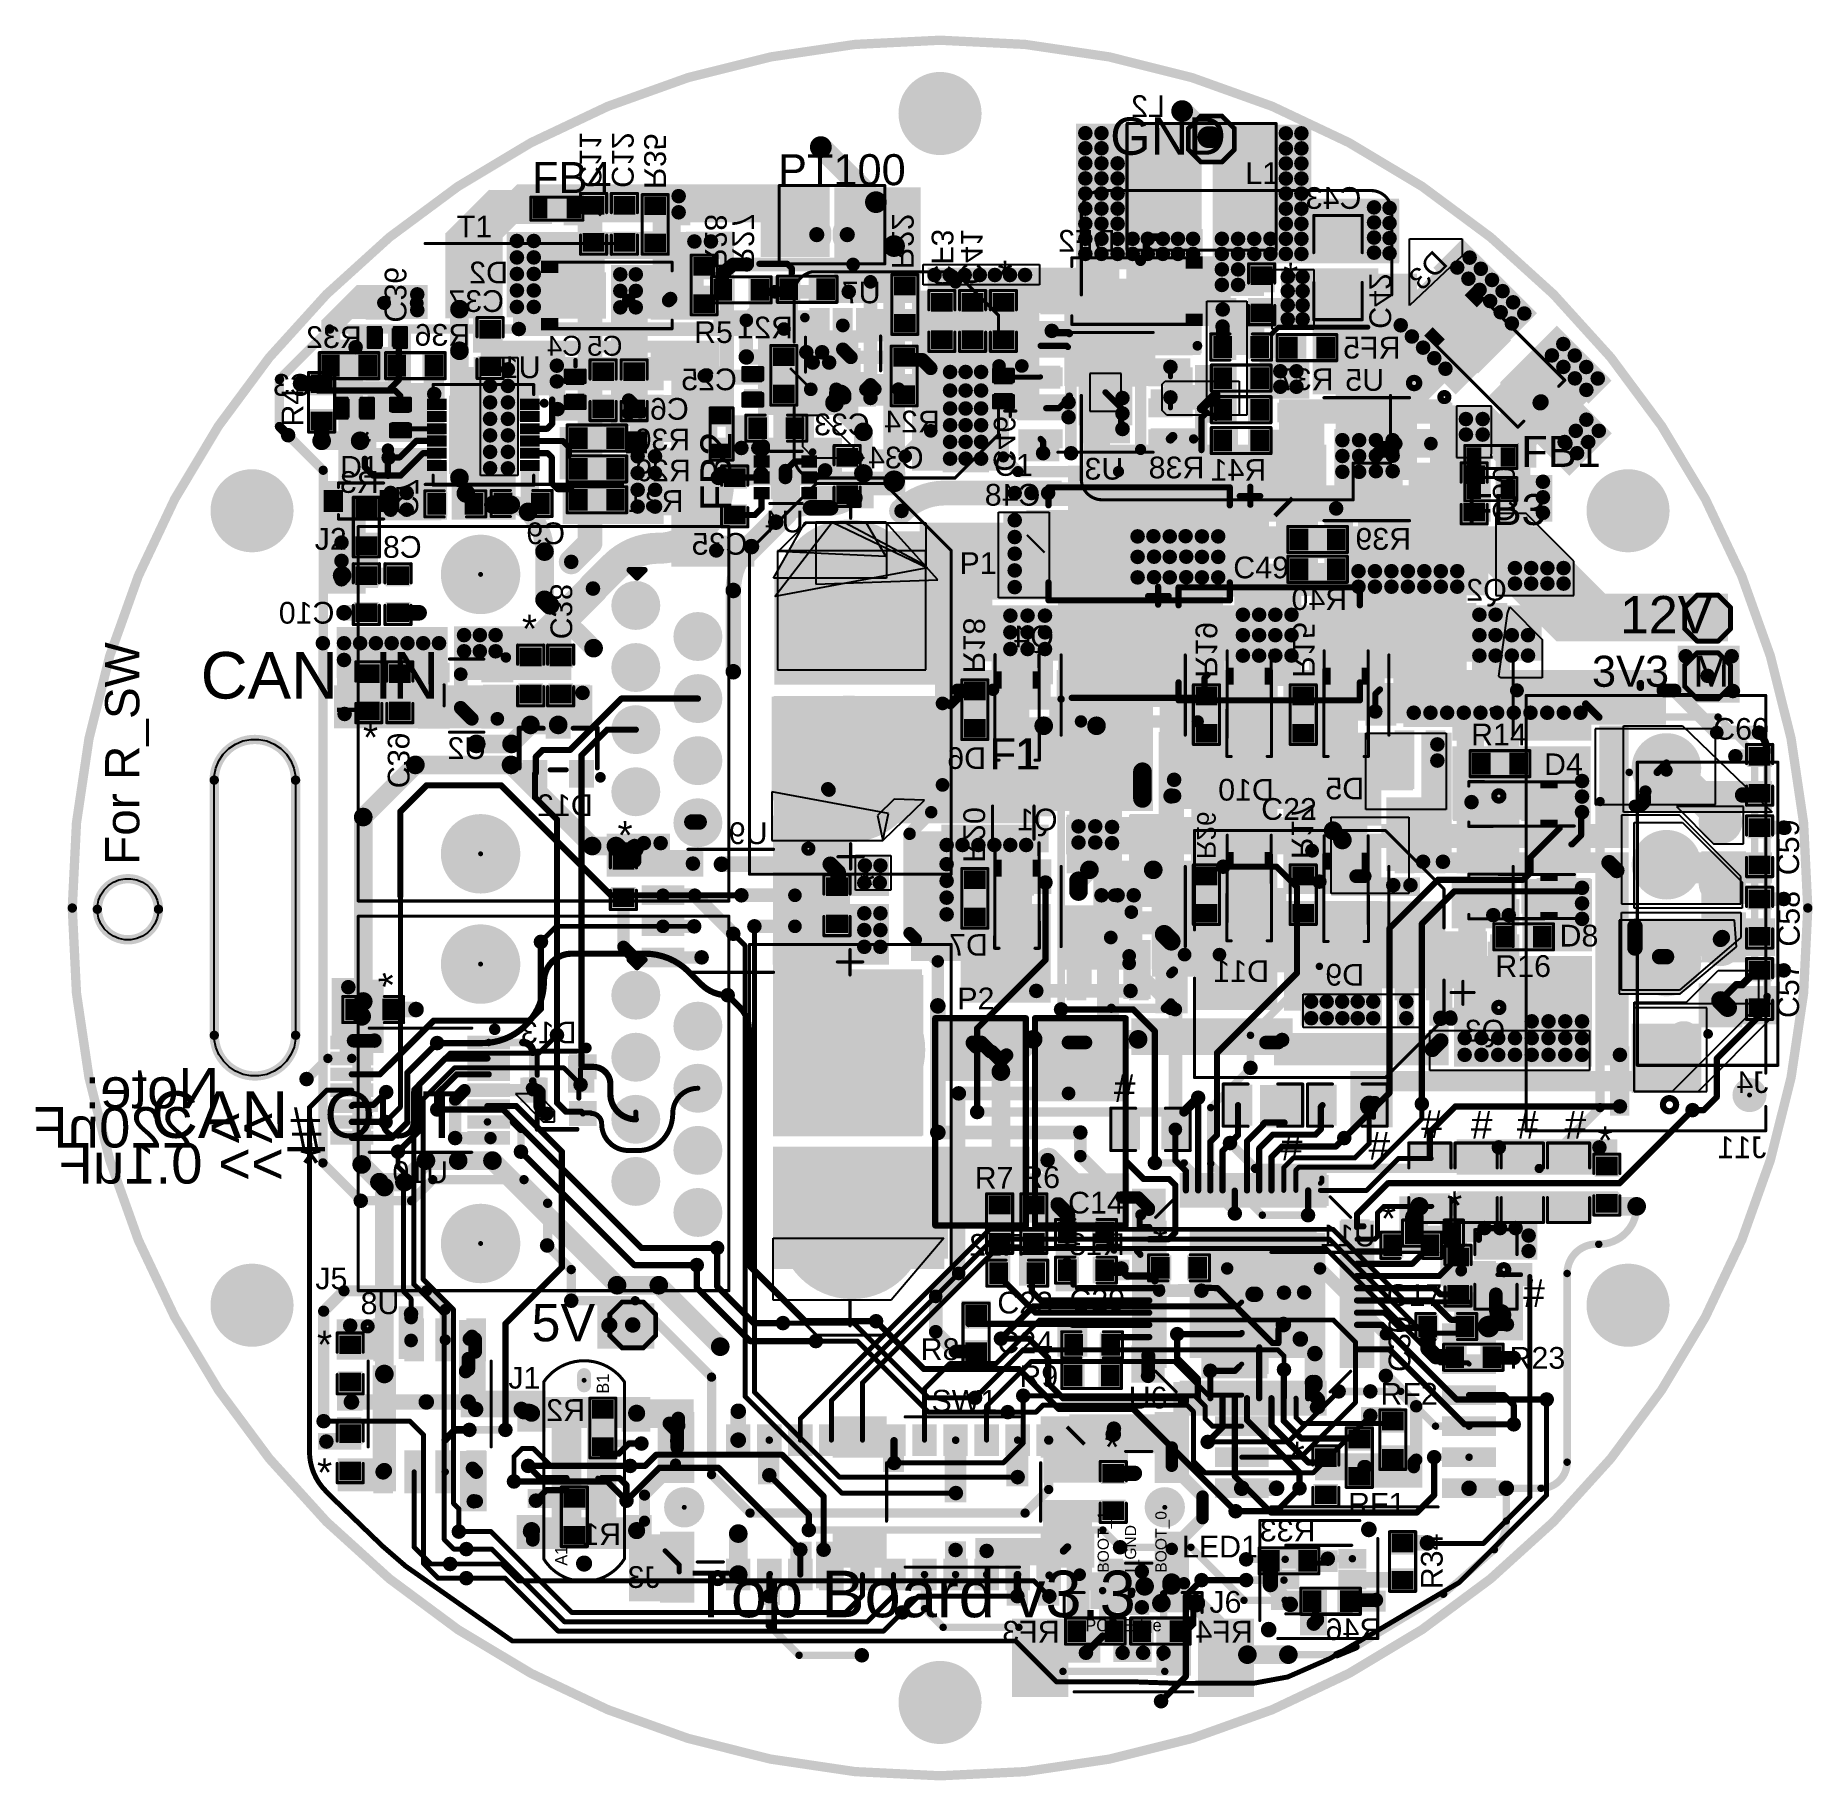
# Model space of a CAD drawing. Header units: millimetres. Extents: x -1.46 to 1.41, y -0.13 to 2.68.
import ezdxf

# ---------------------------------------------------------------- set-up
doc = ezdxf.new("R2010")
doc.units = ezdxf.units.MM
doc.header["$MEASUREMENT"] = 0
for name, color, linetype in [('BottomLayer', 5, 'Continuous'), ('BottomOverlay', 54, 'Continuous'), ('BottomPaste', 16, 'Continuous'), ('BottomSolder', 6, 'Continuous'), ('Mechanical2', 216, 'Continuous'), ('MultiLayer', 9, 'Continuous'), ('PadHoleLayer', 156, 'Continuous'), ('TopLayer', 1, 'Continuous'), ('TopOverlay', 2, 'Continuous'), ('TopPaste', 8, 'Continuous'), ('TopSolder', 216, 'Continuous'), ('ViaHoleLayer', 16, 'Continuous')]:
    doc.layers.add(name, color=color, linetype=linetype)
doc.styles.add('Arial', font='arial.ttf', dxfattribs={"height": 0.2})

msp = doc.modelspace()

# ---------------------------------------------------------------- texts
at = {"layer": 'BottomOverlay', "style": 'Arial', "text_generation_flag": 2}
for s, height, p in [('L2', 0.035, (0.3622, 2.5535)), ('C43', 0.035, (0.6787, 2.4055)), ('DF2', 0.035, (0.2827, 2.3365)), ('D2', 0.035, (-0.6958, 2.2855)), ('C37', 0.035, (-0.7023, 2.2395)), ('U7', 0.035, (-0.0958, 2.2535)), ('R21', 0.035, (-0.2369, 2.1969)), ('R32', 0.035, (-0.9313, 2.1815)), ('R36', 0.035, (-0.7566, 2.1851)), ('C4', 0.032, (-0.5763, 2.169)), ('C5', 0.032, (-0.5113, 2.169)), ('RF5', 0.035, (0.7417, 2.1645)), ('U1', 0.035, (-0.6434, 2.1329)), ('C25', 0.035, (-0.3271, 2.1134)), ('R37', 0.035, (0.6337, 2.1135)), ('U5', 0.035, (0.7152, 2.1125)), ('C3', 0.035, (-1.0118, 2.1045)), ('C6', 0.035, (-0.4046, 2.0659)), ('C33', 0.035, (-0.1131, 2.0409)), ('R24', 0.035, (-0.0003, 2.0455)), ('R30', 0.035, (-0.4023, 2.0165)), ('C34', 0.035, (-0.0263, 1.9875)), ('U3', 0.035, (0.2952, 1.9695)), ('R38', 0.035, (0.4257, 1.9715)), ('R3', 0.035, (-0.9041, 1.9481)), ('R29', 0.035, (-0.4013, 1.9668)), ('R41', 0.035, (0.5255, 1.9675)), ('R31', 0.035, (-0.4132, 1.9175)), ('C48', 0.035, (0.1617, 1.9275)), ('U4', 0.035, (-0.2198, 1.8845)), ('C9', 0.035, (-0.6038, 1.8655)), ('R39', 0.035, (0.7587, 1.8565)), ('C8', 0.035, (-0.8348, 1.8435)), ('C35', 0.035, (-0.3103, 1.8485)), ('Q2', 0.035, (0.9128, 1.7745)), ('R40', 0.035, (0.6557, 1.7595)), ('C10', 0.035, (-0.9753, 1.7375)), ('Q4', 0.035, (0.1832, 1.6995)), ('U2', 0.035, (-0.7308, 1.5195)), ('D6', 0.035, (0.0742, 1.5035)), ('D5', 0.035, (0.6832, 1.4545)), ('D12', 0.035, (-0.5593, 1.4275)), ('D10', 0.035, (0.5377, 1.4525)), ('Q1', 0.035, (0.1893, 1.4045)), ('U9', 0.035, (-0.2778, 1.3825)), ('D7', 0.035, (0.0772, 1.2025)), ('D11', 0.035, (0.5299, 1.1605)), ('D9', 0.035, (0.6831, 1.1545)), ('D13', 0.035, (-0.5853, 1.0615)), ('Q3', 0.035, (0.9102, 1.0645)), ('J4', 0.035, (1.3342, 0.9816)), ('J11', 0.035, (1.3309, 0.8766)), ('U10', 0.035, (-0.7923, 0.8365)), ('R12', 0.035, (0.1367, 0.7195)), ('R13', 0.035, (0.2977, 0.7205)), ('U11', 0.035, (0.7019, 0.7345)), ('U8', 0.035, (-0.8708, 0.6255)), ('R2', 0.035, (-0.5718, 0.4535)), ('R1', 0.035, (-0.5137, 0.2535)), ('R33', 0.035, (0.6047, 0.2595)), ('J3', 0.035, (-0.4518, 0.1845)), ('RF3', 0.035, (0.1927, 0.0965)), ('RF4', 0.035, (0.5037, 0.0965)), ('R46', 0.035, (0.7107, 0.1005))]:
    msp.add_text(s, height=height, dxfattribs=at).set_placement(p)
for s, height, rotation, p in [('C11', 0.035, 270, (-0.5805, 2.4391)), ('C12', 0.035, 270, (-0.5285, 2.4393)), ('R35', 0.035, 270, (-0.4765, 2.4373)), ('R28', 0.035, 270, (-0.3785, 2.3073)), ('R27', 0.035, 270, (-0.3345, 2.3083)), ('R22', 0.035, 270, (-0.0775, 2.3083)), ('CF3', 0.035, 270, (-0.0135, 2.2803)), ('C41', 0.035, 270, (0.0335, 2.2832)), ('*', 0.045, 360, (0.117, 2.277)), ('*', 0.045, 360, (0.577, 2.274)), ('D3', 0.035, 45, (0.8202, 2.3163)), ('C36', 0.035, 270, (-0.8945, 2.2223)), ('C42', 0.035, 270, (0.6915, 2.2123)), ('C46', 0.035, 270, (0.0865, 1.9823)), ('*', 0.045, 180, (-0.94, 2.069)), ('C50', 0.035, 270, (0.8905, 1.9013)), ('C7', 0.035, 270, (-0.8755, 1.9088)), ('C38', 0.035, 270, (-0.6275, 1.7123)), ('*', 0.045, 360, (-0.649, 1.707)), ('R18', 0.035, 270, (0.0375, 1.6573)), ('R19', 0.035, 270, (0.4115, 1.6503)), ('R15', 0.035, 270, (0.5685, 1.6503)), ('*', 0.045, 360, (-0.905, 1.532)), ('C39', 0.035, 270, (-0.8895, 1.4723)), ('R20', 0.035, 270, (0.0375, 1.3523)), ('R26', 0.03, 270, (0.414, 1.358)), ('R17', 0.035, 270, (0.5665, 1.3583)), ('*', 0.045, 360, (-0.495, 1.3744)), ('*', 0.045, 360, (-0.105, 1.293)), ('*', 0.045, 90, (-0.859, 1.176)), ('Note:', 0.065, 360, (-1.161, 0.957)), ('# >> 220nF', 0.065, 360, (-0.996, 0.8938)), ('* >> 0.1uF', 0.065, 360, (-0.996, 0.8358)), ('*', 0.045, 360, (0.841, 0.778)), ('*', 0.045, 360, (0.367, 0.721)), ('*', 0.045, 360, (-0.979, 0.554)), ('*', 0.045, 360, (-0.979, 0.348))]:
    msp.add_text(s, height=height, rotation=rotation, dxfattribs=at).set_placement(p)
at = {"layer": 'TopOverlay', "style": 'Arial'}
for s, height, rotation, p in [('GND', 0.06, 360, (0.274, 2.4927)), ('PT100', 0.05, 360, (-0.261, 2.4436)), ('R4', 0.035, 90, (-1.0255, 2.0548)), ('FB2', 0.05, 90, (-0.3359, 1.9186)), ('12V', 0.06, 360, (1.095, 1.722)), ('For R_SW', 0.055, 90, (-1.2897, 1.349)), ('CAN_IN', 0.075, 360, (-1.1908, 1.6168)), ('3V3_M', 0.05, 360, (1.05, 1.6358)), ('C59', 0.035, 90, (1.3835, 1.3323)), ('C58', 0.035, 90, (1.3845, 1.2173)), ('C57', 0.035, 90, (1.3835, 1.1023)), ('#', 0.045, 360, (0.28, 0.967)), ('CAN_OUT', 0.075, 360, (-1.271, 0.9093)), ('#', 0.045, 360, (0.775, 0.909)), ('#', 0.045, 360, (0.855, 0.908)), ('#', 0.045, 360, (0.929, 0.908)), ('#', 0.045, 360, (1.006, 0.908)), ('#', 0.045, 360, (0.549, 0.873)), ('#', 0.045, 360, (0.69, 0.874)), ('*', 0.045, 360, (1.059, 0.883)), ('*', 0.045, 360, (0.71, 0.757)), ('#', 0.045, 360, (0.939, 0.637)), ('5V', 0.06, 360, (-0.658, 0.5817)), ('C30', 0.035, 90, (0.7575, 0.5323)), ('*', 0.045, 360, (0.265, 0.389)), ('*', 0.045, 360, (0.563, 0.375)), ('BOOT_1', 0.018, 90, (0.2718, 0.209)), ('BOOT_0', 0.018, 90, (0.3648, 0.209)), ('I_GND', 0.018, 90, (0.3158, 0.209)), ('R34', 0.035, 90, (0.8095, 0.1823))]:
    msp.add_text(s, height=height, rotation=rotation, dxfattribs=at).set_placement(p)
for s, height, p in [('FB4', 0.05, (-0.6571, 2.4309)), ('L1', 0.035, (0.4917, 2.4455)), ('T1', 0.035, (-0.7783, 2.3595)), ('R5', 0.035, (-0.3962, 2.1895)), ('FB1', 0.05, (0.9361, 1.9899)), ('D1', 0.035, (-0.9663, 1.9725)), ('C1', 0.035, (0.0869, 1.9755)), ('FB3', 0.05, (0.8474, 1.8962)), ('J2', 0.035, (-1.0072, 1.8565)), ('P1', 0.035, (0.0314, 1.8175)), ('C49', 0.035, (0.4723, 1.8105)), ('R14', 0.035, (0.8553, 1.5415)), ('C60', 0.035, (1.2453, 1.5505)), ('F1', 0.05, (0.08, 1.5029)), ('D4', 0.035, (0.9728, 1.4935)), ('C22', 0.035, (0.5173, 1.4215)), ('D8', 0.035, (0.9978, 1.2175)), ('R16', 0.035, (0.8943, 1.1685)), ('P2', 0.035, (0.0278, 1.1163)), ('R7', 0.035, (0.0558, 0.8275)), ('R6', 0.035, (0.1308, 0.8285)), ('C14', 0.035, (0.2063, 0.7875)), ('J5', 0.035, (-1.0062, 0.6655)), ('C23', 0.035, (0.0923, 0.6265)), ('C29', 0.035, (0.2083, 0.6305)), ('C17', 0.035, (0.7193, 0.6385)), ('R8', 0.035, (-0.0312, 0.5515)), ('C24', 0.035, (0.0923, 0.5625)), ('R23', 0.035, (0.9173, 0.5375)), ('J1', 0.035, (-0.6953, 0.5055)), ('R9', 0.035, (0.1278, 0.5081)), ('SW1', 0.035, (-0.0138, 0.4685)), ('U6', 0.035, (0.3038, 0.4735)), ('RF2', 0.035, (0.7093, 0.4795)), ('RF1', 0.035, (0.6572, 0.3025)), ('LED1', 0.035, (0.3897, 0.2335)), ('Top Board v3.3', 0.075, (-0.401, 0.1373)), ('J6', 0.035, (0.4338, 0.1445))]:
    msp.add_text(s, height=height, dxfattribs=at).set_placement(p)

# ---------------------------------------------------------------- blocks, each defined once
blk = doc.blocks.new('CAP__2917_1')
at = {"layer": 'TopLayer'}
for points in [[(-0.0549, 0.0506), (0.0549, 0.0506), (0.0549, -0.0506), (-0.0549, -0.0506)], [(0.1986, 0.0506), (0.3085, 0.0506), (0.3085, -0.0506), (0.1986, -0.0506)]]:
    blk.add_hatch(color=1, dxfattribs=at).paths.add_polyline_path(points)
at = {"layer": 'TopPaste'}
for points in [[(-0.0549, 0.0506), (0.0549, 0.0506), (0.0549, -0.0506), (-0.0549, -0.0506)], [(0.1986, 0.0506), (0.3085, 0.0506), (0.3085, -0.0506), (0.1986, -0.0506)]]:
    blk.add_hatch(color=8, dxfattribs=at).paths.add_polyline_path(points)
at = {"layer": 'TopSolder'}
for points in [[(-0.0589, 0.0546), (0.0589, 0.0546), (0.0589, -0.0546), (-0.0589, -0.0546)], [(0.1946, 0.0546), (0.3125, 0.0546), (0.3125, -0.0546), (0.1946, -0.0546)]]:
    blk.add_hatch(color=216, dxfattribs=at).paths.add_polyline_path(points)
at = {"layer": 'TopOverlay', "const_width": 0.01}
for points in [[(-0.0482, 0.063), (-0.0482, 0.092)], [(-0.0152, 0.062), (-0.0152, 0.091)], [(-0.0152, 0.091), (0.2768, 0.091)], [(0.2768, 0.062), (0.2768, 0.091)], [(-0.0642, 0.077), (-0.0312, 0.077)], [(-0.0152, -0.091), (-0.0152, -0.062)], [(0.2768, -0.091), (0.2768, -0.062)], [(-0.0152, -0.091), (0.2768, -0.091)]]:
    blk.add_lwpolyline(points, dxfattribs=at)
at = {"layer": 'TopOverlay', "const_width": 0.005}
for points in [[(-0.0507, 0.092, 1), (-0.0457, 0.092, 1)], [(-0.0177, 0.091, 1), (-0.0127, 0.091, 1)], [(-0.0177, 0.091, 1), (-0.0127, 0.091, 1)], [(0.2743, 0.091, 1), (0.2793, 0.091, 1)], [(0.2743, 0.091, 1), (0.2793, 0.091, 1)], [(-0.0667, 0.077, 1), (-0.0617, 0.077, 1)], [(-0.0507, 0.063, 1), (-0.0457, 0.063, 1)], [(-0.0337, 0.077, 1), (-0.0287, 0.077, 1)], [(-0.0177, 0.062, 1), (-0.0127, 0.062, 1)], [(0.2743, 0.062, 1), (0.2793, 0.062, 1)], [(-0.0177, -0.062, 1), (-0.0127, -0.062, 1)], [(0.2743, -0.062, 1), (0.2793, -0.062, 1)], [(-0.0177, -0.091, 1), (-0.0127, -0.091, 1)], [(-0.0177, -0.091, 1), (-0.0127, -0.091, 1)], [(0.2743, -0.091, 1), (0.2793, -0.091, 1)], [(0.2743, -0.091, 1), (0.2793, -0.091, 1)]]:
    blk.add_lwpolyline(points, format="xyb", close=True, dxfattribs=at)
blk = doc.blocks.new('A1251WV_02P_2')
at = {"layer": 'BottomLayer'}
h = blk.add_hatch(color=5, dxfattribs=at)
edge = h.paths.add_edge_path()
edge.add_arc((-0.02461, -0.00394), 0.01969, 180, 360)
edge.add_line((-0.00492, -0.00394), (-0.00492, 0.00394))
edge.add_arc((-0.02461, 0.00394), 0.01969, 0, 180)
edge.add_line((-0.04429, 0.00394), (-0.04429, -0.00394))
h = blk.add_hatch(color=5, dxfattribs=at)
edge = h.paths.add_edge_path()
edge.add_arc((0.02461, -0.00394), 0.01969, 180, 360)
edge.add_line((0.04429, -0.00394), (0.04429, 0.00394))
edge.add_arc((0.02461, 0.00394), 0.01969, 0, 180)
edge.add_line((0.00492, 0.00394), (0.00492, -0.00394))
at = {"layer": 'BottomSolder'}
h = blk.add_hatch(color=6, dxfattribs=at)
edge = h.paths.add_edge_path()
edge.add_arc((-0.02461, -0.00394), 0.02369, 180, 360)
edge.add_line((-0.00092, -0.00394), (-0.00092, 0.00394))
edge.add_arc((-0.02461, 0.00394), 0.02369, 0, 180)
edge.add_line((-0.04829, 0.00394), (-0.04829, -0.00394))
h = blk.add_hatch(color=6, dxfattribs=at)
edge = h.paths.add_edge_path()
edge.add_arc((0.02461, -0.00394), 0.02369, 180, 360)
edge.add_line((0.04829, -0.00394), (0.04829, 0.00394))
edge.add_arc((0.02461, 0.00394), 0.02369, 0, 180)
edge.add_line((0.00092, 0.00394), (0.00092, -0.00394))
at = {"layer": 'MultiLayer'}
h = blk.add_hatch(color=9, dxfattribs=at)
edge = h.paths.add_edge_path()
edge.add_arc((-0.02461, -0.00394), 0.01969, 180, 360)
edge.add_line((-0.00492, -0.00394), (-0.00492, 0.00394))
edge.add_arc((-0.02461, 0.00394), 0.01969, 0, 180)
edge.add_line((-0.04429, 0.00394), (-0.04429, -0.00394))
h = blk.add_hatch(color=9, dxfattribs=at)
edge = h.paths.add_edge_path()
edge.add_arc((0.02461, -0.00394), 0.01969, 180, 360)
edge.add_line((0.04429, -0.00394), (0.04429, 0.00394))
edge.add_arc((0.02461, 0.00394), 0.01969, 0, 180)
edge.add_line((0.00492, 0.00394), (0.00492, -0.00394))
at = {"layer": 'PadHoleLayer'}
h = blk.add_hatch(color=156, dxfattribs=at)
edge = h.paths.add_edge_path()
edge.add_arc((-0.02461, 0), 0.0122, 0, 360)
h = blk.add_hatch(color=156, dxfattribs=at)
edge = h.paths.add_edge_path()
edge.add_arc((0.02461, 0), 0.0122, 0, 360)
at = {"layer": 'TopLayer'}
h = blk.add_hatch(color=1, dxfattribs=at)
edge = h.paths.add_edge_path()
edge.add_arc((-0.02461, -0.00394), 0.01969, 180, 360)
edge.add_line((-0.00492, -0.00394), (-0.00492, 0.00394))
edge.add_arc((-0.02461, 0.00394), 0.01969, 0, 180)
edge.add_line((-0.04429, 0.00394), (-0.04429, -0.00394))
h = blk.add_hatch(color=1, dxfattribs=at)
edge = h.paths.add_edge_path()
edge.add_arc((0.02461, -0.00394), 0.01969, 180, 360)
edge.add_line((0.04429, -0.00394), (0.04429, 0.00394))
edge.add_arc((0.02461, 0.00394), 0.01969, 0, 180)
edge.add_line((0.00492, 0.00394), (0.00492, -0.00394))
at = {"layer": 'TopSolder'}
h = blk.add_hatch(color=216, dxfattribs=at)
edge = h.paths.add_edge_path()
edge.add_arc((-0.02461, -0.00394), 0.02369, 180, 360)
edge.add_line((-0.00092, -0.00394), (-0.00092, 0.00394))
edge.add_arc((-0.02461, 0.00394), 0.02369, 0, 180)
edge.add_line((-0.04829, 0.00394), (-0.04829, -0.00394))
h = blk.add_hatch(color=216, dxfattribs=at)
edge = h.paths.add_edge_path()
edge.add_arc((0.02461, -0.00394), 0.02369, 180, 360)
edge.add_line((0.04829, -0.00394), (0.04829, 0.00394))
edge.add_arc((0.02461, 0.00394), 0.02369, 0, 180)
edge.add_line((0.00092, 0.00394), (0.00092, -0.00394))
at = {"layer": 'TopOverlay', "const_width": 0.005}
for points in [[(0.085, 0.047), (-0.085, 0.047)], [(-0.085, 0.047), (-0.085, -0.079)], [(0.085, 0.047), (0.085, -0.079)], [(0.085, -0.079), (-0.085, -0.079)]]:
    blk.add_lwpolyline(points, dxfattribs=at)
at = {"layer": 'TopOverlay', "const_width": 0.0025}
for points in [[(-0.08625, 0.047, 1), (-0.08375, 0.047, 1)], [(-0.08625, 0.047, 1), (-0.08375, 0.047, 1)], [(0.08375, 0.047, 1), (0.08625, 0.047, 1)], [(0.08375, 0.047, 1), (0.08625, 0.047, 1)], [(-0.08625, -0.079, 1), (-0.08375, -0.079, 1)], [(-0.08625, -0.079, 1), (-0.08375, -0.079, 1)], [(0.08375, -0.079, 1), (0.08625, -0.079, 1)], [(0.08375, -0.079, 1), (0.08625, -0.079, 1)]]:
    blk.add_lwpolyline(points, format="xyb", close=True, dxfattribs=at)
blk = doc.blocks.new('SN74LVTH125PWR_B_3')
at = {"layer": 'BottomLayer'}
for points in [[(-0.1407, 0.0837), (-0.0797, 0.0837), (-0.0797, 0.0699), (-0.1407, 0.0699)], [(-0.1407, 0.0581), (-0.0797, 0.0581), (-0.0797, 0.0443), (-0.1407, 0.0443)], [(0.0797, 0.0837), (0.1407, 0.0837), (0.1407, 0.0699), (0.0797, 0.0699)], [(0.0797, 0.0581), (0.1407, 0.0581), (0.1407, 0.0443), (0.0797, 0.0443)], [(-0.1407, 0.0325), (-0.0797, 0.0325), (-0.0797, 0.0187), (-0.1407, 0.0187)], [(0.0797, 0.0325), (0.1407, 0.0325), (0.1407, 0.0187), (0.0797, 0.0187)], [(-0.1407, 0.0069), (-0.0797, 0.0069), (-0.0797, -0.0069), (-0.1407, -0.0069)], [(0.0797, 0.0069), (0.1407, 0.0069), (0.1407, -0.0069), (0.0797, -0.0069)], [(-0.1407, -0.0187), (-0.0797, -0.0187), (-0.0797, -0.0325), (-0.1407, -0.0325)], [(0.0797, -0.0187), (0.1407, -0.0187), (0.1407, -0.0325), (0.0797, -0.0325)], [(-0.1407, -0.0443), (-0.0797, -0.0443), (-0.0797, -0.0581), (-0.1407, -0.0581)], [(0.0797, -0.0443), (0.1407, -0.0443), (0.1407, -0.0581), (0.0797, -0.0581)], [(-0.1407, -0.0699), (-0.0797, -0.0699), (-0.0797, -0.0837), (-0.1407, -0.0837)], [(0.0797, -0.0699), (0.1407, -0.0699), (0.1407, -0.0837), (0.0797, -0.0837)]]:
    blk.add_hatch(color=5, dxfattribs=at).paths.add_polyline_path(points)
at = {"layer": 'BottomPaste'}
for points in [[(-0.1407, 0.0837), (-0.0797, 0.0837), (-0.0797, 0.0699), (-0.1407, 0.0699)], [(-0.1407, 0.0581), (-0.0797, 0.0581), (-0.0797, 0.0443), (-0.1407, 0.0443)], [(0.0797, 0.0837), (0.1407, 0.0837), (0.1407, 0.0699), (0.0797, 0.0699)], [(0.0797, 0.0581), (0.1407, 0.0581), (0.1407, 0.0443), (0.0797, 0.0443)], [(-0.1407, 0.0325), (-0.0797, 0.0325), (-0.0797, 0.0187), (-0.1407, 0.0187)], [(0.0797, 0.0325), (0.1407, 0.0325), (0.1407, 0.0187), (0.0797, 0.0187)], [(-0.1407, 0.0069), (-0.0797, 0.0069), (-0.0797, -0.0069), (-0.1407, -0.0069)], [(0.0797, 0.0069), (0.1407, 0.0069), (0.1407, -0.0069), (0.0797, -0.0069)], [(-0.1407, -0.0187), (-0.0797, -0.0187), (-0.0797, -0.0325), (-0.1407, -0.0325)], [(0.0797, -0.0187), (0.1407, -0.0187), (0.1407, -0.0325), (0.0797, -0.0325)], [(-0.1407, -0.0443), (-0.0797, -0.0443), (-0.0797, -0.0581), (-0.1407, -0.0581)], [(0.0797, -0.0443), (0.1407, -0.0443), (0.1407, -0.0581), (0.0797, -0.0581)], [(-0.1407, -0.0699), (-0.0797, -0.0699), (-0.0797, -0.0837), (-0.1407, -0.0837)], [(0.0797, -0.0699), (0.1407, -0.0699), (0.1407, -0.0837), (0.0797, -0.0837)]]:
    blk.add_hatch(color=16, dxfattribs=at).paths.add_polyline_path(points)
at = {"layer": 'BottomSolder'}
for points in [[(-0.1447, 0.0877), (-0.0757, 0.0877), (-0.0757, 0.0659), (-0.1447, 0.0659)], [(0.0757, 0.0877), (0.1447, 0.0877), (0.1447, 0.0659), (0.0757, 0.0659)], [(-0.1447, 0.0621), (-0.0757, 0.0621), (-0.0757, 0.0403), (-0.1447, 0.0403)], [(0.0757, 0.0621), (0.1447, 0.0621), (0.1447, 0.0403), (0.0757, 0.0403)], [(-0.1447, 0.0365), (-0.0757, 0.0365), (-0.0757, 0.0147), (-0.1447, 0.0147)], [(0.0757, 0.0365), (0.1447, 0.0365), (0.1447, 0.0147), (0.0757, 0.0147)], [(-0.1447, 0.0109), (-0.0757, 0.0109), (-0.0757, -0.0109), (-0.1447, -0.0109)], [(0.0757, 0.0109), (0.1447, 0.0109), (0.1447, -0.0109), (0.0757, -0.0109)], [(-0.1447, -0.0147), (-0.0757, -0.0147), (-0.0757, -0.0365), (-0.1447, -0.0365)], [(0.0757, -0.0147), (0.1447, -0.0147), (0.1447, -0.0365), (0.0757, -0.0365)], [(-0.1447, -0.0403), (-0.0757, -0.0403), (-0.0757, -0.0621), (-0.1447, -0.0621)], [(0.0757, -0.0403), (0.1447, -0.0403), (0.1447, -0.0621), (0.0757, -0.0621)], [(-0.1447, -0.0659), (-0.0757, -0.0659), (-0.0757, -0.0877), (-0.1447, -0.0877)], [(0.0757, -0.0659), (0.1447, -0.0659), (0.1447, -0.0877), (0.0757, -0.0877)]]:
    blk.add_hatch(color=6, dxfattribs=at).paths.add_polyline_path(points)
at = {"layer": 'BottomOverlay', "const_width": 0.005}
for points in [[(0.082, 0.1), (-0.083, 0.1)], [(0.082, -0.1), (-0.083, -0.1)]]:
    blk.add_lwpolyline(points, dxfattribs=at)
at = {"layer": 'BottomOverlay'}
for points, const_width in [([(-0.0842, 0.1, 1), (-0.0817, 0.1, 1)], 0.0025), ([(0.0808, 0.1, 1), (0.0833, 0.1, 1)], 0.0025), ([(-0.1157, -0.098, 1), (-0.1242, -0.098, 1)], 0.01), ([(-0.1267, -0.098, 1), (-0.1217, -0.098, 1)], 0.005), ([(-0.1182, -0.098, 1), (-0.1132, -0.098, 1)], 0.005), ([(-0.0842, -0.1, 1), (-0.0817, -0.1, 1)], 0.0025), ([(0.0808, -0.1, 1), (0.0833, -0.1, 1)], 0.0025)]:
    blk.add_lwpolyline(points, format="xyb", close=True, dxfattribs=dict(at, const_width=const_width))
blk = doc.blocks.new('SOT_23_B_4')
at = {"layer": 'BottomLayer'}
for points in [[(-0.0535, 0.0575), (-0.0213, 0.0575), (-0.0213, 0.0213), (-0.0535, 0.0213)], [(0.0213, 0.0575), (0.0535, 0.0575), (0.0535, 0.0213), (0.0213, 0.0213)], [(-0.0161, -0.0213), (0.0161, -0.0213), (0.0161, -0.0575), (-0.0161, -0.0575)]]:
    blk.add_hatch(color=5, dxfattribs=at).paths.add_polyline_path(points)
at = {"layer": 'BottomPaste'}
for points in [[(-0.0535, 0.0575), (-0.0213, 0.0575), (-0.0213, 0.0213), (-0.0535, 0.0213)], [(0.0213, 0.0575), (0.0535, 0.0575), (0.0535, 0.0213), (0.0213, 0.0213)], [(-0.0161, -0.0213), (0.0161, -0.0213), (0.0161, -0.0575), (-0.0161, -0.0575)]]:
    blk.add_hatch(color=16, dxfattribs=at).paths.add_polyline_path(points)
at = {"layer": 'BottomSolder'}
for points in [[(-0.0575, 0.0615), (-0.0173, 0.0615), (-0.0173, 0.0173), (-0.0575, 0.0173)], [(0.0173, 0.0615), (0.0575, 0.0615), (0.0575, 0.0173), (0.0173, 0.0173)], [(-0.0201, -0.0173), (0.0201, -0.0173), (0.0201, -0.0615), (-0.0201, -0.0615)]]:
    blk.add_hatch(color=6, dxfattribs=at).paths.add_polyline_path(points)
at = {"layer": 'BottomOverlay'}
for points, const_width in [([(-0.0644, 0.045, 1), (-0.0716, 0.045, 1)], 0.01), ([(-0.0741, 0.045, 1), (-0.0691, 0.045, 1)], 0.005), ([(-0.0669, 0.045, 1), (-0.0619, 0.045, 1)], 0.005), ([(-0.065, 0.03, 1), (-0.061, 0.03, 1)], 0.00394), ([(-0.015, 0.033, 1), (-0.011, 0.033, 1)], 0.00394), ([(0.011, 0.033, 1), (0.015, 0.033, 1)], 0.00394), ([(0.061, 0.03, 1), (0.065, 0.03, 1)], 0.00394), ([(-0.065, -0.034, 1), (-0.061, -0.034, 1)], 0.00394), ([(-0.065, -0.034, 1), (-0.061, -0.034, 1)], 0.00394), ([(-0.026, -0.034, 1), (-0.022, -0.034, 1)], 0.00394), ([(0.022, -0.034, 1), (0.026, -0.034, 1)], 0.00394), ([(0.061, -0.034, 1), (0.065, -0.034, 1)], 0.00394), ([(0.061, -0.034, 1), (0.065, -0.034, 1)], 0.00394)]:
    blk.add_lwpolyline(points, format="xyb", close=True, dxfattribs=dict(at, const_width=const_width))
at = {"layer": 'BottomOverlay', "const_width": 0.00787}
for points in [[(-0.063, -0.034), (-0.063, 0.03)], [(0.013, 0.033), (-0.013, 0.033)], [(0.063, -0.034), (0.063, 0.03)], [(-0.024, -0.034), (-0.063, -0.034)], [(0.063, -0.034), (0.024, -0.034)]]:
    blk.add_lwpolyline(points, dxfattribs=at)
blk = doc.blocks.new('SOT_23_B_5')
at = {"layer": 'BottomLayer'}
for points in [[(-0.0535, 0.0575), (-0.0213, 0.0575), (-0.0213, 0.0213), (-0.0535, 0.0213)], [(0.0213, 0.0575), (0.0535, 0.0575), (0.0535, 0.0213), (0.0213, 0.0213)], [(-0.0161, -0.0213), (0.0161, -0.0213), (0.0161, -0.0575), (-0.0161, -0.0575)]]:
    blk.add_hatch(color=5, dxfattribs=at).paths.add_polyline_path(points)
at = {"layer": 'BottomPaste'}
for points in [[(-0.0535, 0.0575), (-0.0213, 0.0575), (-0.0213, 0.0213), (-0.0535, 0.0213)], [(0.0213, 0.0575), (0.0535, 0.0575), (0.0535, 0.0213), (0.0213, 0.0213)], [(-0.0161, -0.0213), (0.0161, -0.0213), (0.0161, -0.0575), (-0.0161, -0.0575)]]:
    blk.add_hatch(color=16, dxfattribs=at).paths.add_polyline_path(points)
at = {"layer": 'BottomSolder'}
for points in [[(-0.0575, 0.0615), (-0.0173, 0.0615), (-0.0173, 0.0173), (-0.0575, 0.0173)], [(0.0173, 0.0615), (0.0575, 0.0615), (0.0575, 0.0173), (0.0173, 0.0173)], [(-0.0201, -0.0173), (0.0201, -0.0173), (0.0201, -0.0615), (-0.0201, -0.0615)]]:
    blk.add_hatch(color=6, dxfattribs=at).paths.add_polyline_path(points)
at = {"layer": 'BottomOverlay'}
for points, const_width in [([(-0.0644, 0.045, 1), (-0.0716, 0.045, 1)], 0.01), ([(-0.0741, 0.045, 1), (-0.0691, 0.045, 1)], 0.005), ([(-0.0669, 0.045, 1), (-0.0619, 0.045, 1)], 0.005), ([(-0.065, 0.03, 1), (-0.061, 0.03, 1)], 0.00394), ([(-0.015, 0.033, 1), (-0.011, 0.033, 1)], 0.00394), ([(0.011, 0.033, 1), (0.015, 0.033, 1)], 0.00394), ([(0.061, 0.03, 1), (0.065, 0.03, 1)], 0.00394), ([(-0.065, -0.034, 1), (-0.061, -0.034, 1)], 0.00394), ([(-0.065, -0.034, 1), (-0.061, -0.034, 1)], 0.00394), ([(-0.026, -0.034, 1), (-0.022, -0.034, 1)], 0.00394), ([(0.022, -0.034, 1), (0.026, -0.034, 1)], 0.00394), ([(0.061, -0.034, 1), (0.065, -0.034, 1)], 0.00394), ([(0.061, -0.034, 1), (0.065, -0.034, 1)], 0.00394)]:
    blk.add_lwpolyline(points, format="xyb", close=True, dxfattribs=dict(at, const_width=const_width))
at = {"layer": 'BottomOverlay', "const_width": 0.00787}
for points in [[(-0.063, 0.03), (-0.063, -0.034)], [(0.013, 0.033), (-0.013, 0.033)], [(0.063, 0.03), (0.063, -0.034)], [(-0.024, -0.034), (-0.063, -0.034)], [(0.063, -0.034), (0.024, -0.034)]]:
    blk.add_lwpolyline(points, dxfattribs=at)
blk = doc.blocks.new('0533980367_6')
at = {"layer": 'TopLayer'}
for points in [[(-0.1909, 0.1132), (-0.1083, 0.1132), (-0.1083, -0.0049), (-0.1909, -0.0049)], [(0.1909, -0.0049), (0.1083, -0.0049), (0.1083, 0.1132), (0.1909, 0.1132)], [(-0.065, -0.0285), (-0.0335, -0.0285), (-0.0335, -0.0797), (-0.065, -0.0797)], [(-0.0157, -0.0285), (0.0157, -0.0285), (0.0157, -0.0797), (-0.0157, -0.0797)], [(0.0335, -0.0285), (0.065, -0.0285), (0.065, -0.0797), (0.0335, -0.0797)]]:
    blk.add_hatch(color=1, dxfattribs=at).paths.add_polyline_path(points)
at = {"layer": 'TopPaste'}
for points in [[(-0.1909, 0.1132), (-0.1083, 0.1132), (-0.1083, -0.0049), (-0.1909, -0.0049)], [(0.1909, -0.0049), (0.1083, -0.0049), (0.1083, 0.1132), (0.1909, 0.1132)], [(-0.065, -0.0285), (-0.0335, -0.0285), (-0.0335, -0.0797), (-0.065, -0.0797)], [(-0.0157, -0.0285), (0.0157, -0.0285), (0.0157, -0.0797), (-0.0157, -0.0797)], [(0.0335, -0.0285), (0.065, -0.0285), (0.065, -0.0797), (0.0335, -0.0797)]]:
    blk.add_hatch(color=8, dxfattribs=at).paths.add_polyline_path(points)
at = {"layer": 'TopSolder'}
for points in [[(-0.1949, 0.1172), (-0.1043, 0.1172), (-0.1043, -0.0089), (-0.1949, -0.0089)], [(0.1949, -0.0089), (0.1043, -0.0089), (0.1043, 0.1172), (0.1949, 0.1172)], [(-0.069, -0.0245), (-0.0295, -0.0245), (-0.0295, -0.0837), (-0.069, -0.0837)], [(-0.0197, -0.0245), (0.0197, -0.0245), (0.0197, -0.0837), (-0.0197, -0.0837)], [(0.0295, -0.0245), (0.069, -0.0245), (0.069, -0.0837), (0.0295, -0.0837)]]:
    blk.add_hatch(color=216, dxfattribs=at).paths.add_polyline_path(points)
at = {"layer": 'TopOverlay'}
for points, const_width in [([(0.095, 0.109), (-0.096, 0.109)], 0.005), ([(-0.09, 0.007), (-0.097, 0)], 0.01), ([(-0.097, 0), (-0.097, -0.038)], 0.01), ([(-0.083, 0.007), (-0.09, 0.007)], 0.01), ([(-0.111, -0.051), (-0.111, -0.019)], 0.005), ([(0.111, -0.019), (0.111, -0.051)], 0.005), ([(-0.079, -0.051), (-0.111, -0.051)], 0.005), ([(0.111, -0.051), (0.079, -0.051)], 0.005)]:
    blk.add_lwpolyline(points, dxfattribs=dict(at, const_width=const_width))
for points, const_width in [([(-0.0973, 0.109, 1), (-0.0948, 0.109, 1)], 0.0025), ([(0.0938, 0.109, 1), (0.0963, 0.109, 1)], 0.0025), ([(-0.0995, 0, 1), (-0.0945, 0, 1)], 0.005), ([(-0.0995, 0, 1), (-0.0945, 0, 1)], 0.005), ([(-0.0925, 0.007, 1), (-0.0875, 0.007, 1)], 0.005), ([(-0.0925, 0.007, 1), (-0.0875, 0.007, 1)], 0.005), ([(-0.0855, 0.007, 1), (-0.0805, 0.007, 1)], 0.005), ([(-0.1123, -0.019, 1), (-0.1098, -0.019, 1)], 0.0025), ([(0.1098, -0.019, 1), (0.1123, -0.019, 1)], 0.0025), ([(-0.1123, -0.051, 1), (-0.1098, -0.051, 1)], 0.0025), ([(-0.1123, -0.051, 1), (-0.1098, -0.051, 1)], 0.0025), ([(-0.0995, -0.038, 1), (-0.0945, -0.038, 1)], 0.005), ([(-0.077, -0.066, 1), (-0.087, -0.066, 1)], 0.01), ([(-0.0803, -0.051, 1), (-0.0778, -0.051, 1)], 0.0025), ([(0.0777, -0.051, 1), (0.0802, -0.051, 1)], 0.0025), ([(0.1098, -0.051, 1), (0.1123, -0.051, 1)], 0.0025), ([(0.1098, -0.051, 1), (0.1123, -0.051, 1)], 0.0025), ([(-0.0895, -0.066, 1), (-0.0845, -0.066, 1)], 0.005), ([(-0.0795, -0.066, 1), (-0.0745, -0.066, 1)], 0.005)]:
    blk.add_lwpolyline(points, format="xyb", close=True, dxfattribs=dict(at, const_width=const_width))
blk.add_text('PCB Edge', height=0.01969, rotation=180, dxfattribs=at).set_placement((0.077, 0.0114))
blk = doc.blocks.new('CRS01_TE85L_Q_M__B_7')
at = {"layer": 'BottomLayer'}
for points in [[(-0.0787, 0.0236), (-0.0315, 0.0236), (-0.0315, -0.0236), (-0.0787, -0.0236)], [(0.0315, 0.0236), (0.0787, 0.0236), (0.0787, -0.0236), (0.0315, -0.0236)]]:
    blk.add_hatch(color=5, dxfattribs=at).paths.add_polyline_path(points)
at = {"layer": 'BottomOverlay'}
for points in [[(-0.1156, -0.038), (-0.0806, -0.038), (-0.0806, 0.038), (-0.1156, 0.038)], [(-0.0856, 0.025), (-0.058, 0.025), (-0.058, 0.0364), (-0.0856, 0.0364)], [(-0.0856, -0.0364), (-0.058, -0.0364), (-0.058, -0.025), (-0.0856, -0.025)]]:
    blk.add_hatch(color=54, dxfattribs=at).paths.add_polyline_path(points)
at = {"layer": 'BottomPaste'}
for points in [[(-0.0787, 0.0236), (-0.0315, 0.0236), (-0.0315, -0.0236), (-0.0787, -0.0236)], [(0.0315, 0.0236), (0.0787, 0.0236), (0.0787, -0.0236), (0.0315, -0.0236)]]:
    blk.add_hatch(color=16, dxfattribs=at).paths.add_polyline_path(points)
at = {"layer": 'BottomSolder'}
for points in [[(-0.0827, 0.0276), (-0.0275, 0.0276), (-0.0275, -0.0276), (-0.0827, -0.0276)], [(0.0275, 0.0276), (0.0827, 0.0276), (0.0827, -0.0276), (0.0275, -0.0276)]]:
    blk.add_hatch(color=6, dxfattribs=at).paths.add_polyline_path(points)
at = {"layer": 'BottomOverlay', "const_width": 0.005}
for points in [[(-0.1126, 0.0354), (0.0574, 0.036)], [(0.0574, 0.029), (0.0574, 0.036)], [(0.0574, -0.036), (0.0574, -0.029)], [(0.0574, -0.036), (-0.1126, -0.0354)]]:
    blk.add_lwpolyline(points, dxfattribs=at)
at = {"layer": 'BottomOverlay', "const_width": 0.0025}
for points in [[(-0.1139, 0.0354, 1), (-0.1114, 0.0354, 1)], [(0.0561, 0.036, 1), (0.0586, 0.036, 1)], [(0.0561, 0.036, 1), (0.0586, 0.036, 1)], [(0.0561, 0.029, 1), (0.0586, 0.029, 1)], [(0.0561, -0.029, 1), (0.0586, -0.029, 1)], [(-0.1139, -0.0354, 1), (-0.1114, -0.0354, 1)], [(0.0561, -0.036, 1), (0.0586, -0.036, 1)], [(0.0561, -0.036, 1), (0.0586, -0.036, 1)]]:
    blk.add_lwpolyline(points, format="xyb", close=True, dxfattribs=at)
blk = doc.blocks.new('CRS01_TE85L_Q_M__8')
at = {"layer": 'TopLayer'}
for points in [[(-0.0787, 0.0236), (-0.0315, 0.0236), (-0.0315, -0.0236), (-0.0787, -0.0236)], [(0.0315, 0.0236), (0.0787, 0.0236), (0.0787, -0.0236), (0.0315, -0.0236)]]:
    blk.add_hatch(color=1, dxfattribs=at).paths.add_polyline_path(points)
at = {"layer": 'TopOverlay'}
for points in [[(-0.1156, -0.038), (-0.0806, -0.038), (-0.0806, 0.038), (-0.1156, 0.038)], [(-0.0856, 0.025), (-0.058, 0.025), (-0.058, 0.0364), (-0.0856, 0.0364)], [(-0.0856, -0.0364), (-0.058, -0.0364), (-0.058, -0.025), (-0.0856, -0.025)]]:
    blk.add_hatch(color=2, dxfattribs=at).paths.add_polyline_path(points)
at = {"layer": 'TopPaste'}
for points in [[(-0.0787, 0.0236), (-0.0315, 0.0236), (-0.0315, -0.0236), (-0.0787, -0.0236)], [(0.0315, 0.0236), (0.0787, 0.0236), (0.0787, -0.0236), (0.0315, -0.0236)]]:
    blk.add_hatch(color=8, dxfattribs=at).paths.add_polyline_path(points)
at = {"layer": 'TopSolder'}
for points in [[(-0.0827, 0.0276), (-0.0275, 0.0276), (-0.0275, -0.0276), (-0.0827, -0.0276)], [(0.0275, 0.0276), (0.0827, 0.0276), (0.0827, -0.0276), (0.0275, -0.0276)]]:
    blk.add_hatch(color=216, dxfattribs=at).paths.add_polyline_path(points)
at = {"layer": 'TopOverlay', "const_width": 0.005}
for points in [[(0.0574, 0.036), (-0.1126, 0.0354)], [(0.0574, 0.036), (0.0574, 0.029)], [(0.0574, -0.029), (0.0574, -0.036)], [(0.0574, -0.036), (-0.1126, -0.0354)]]:
    blk.add_lwpolyline(points, dxfattribs=at)
at = {"layer": 'TopOverlay', "const_width": 0.0025}
for points in [[(-0.1139, 0.0354, 1), (-0.1114, 0.0354, 1)], [(0.0561, 0.036, 1), (0.0586, 0.036, 1)], [(0.0561, 0.036, 1), (0.0586, 0.036, 1)], [(0.0561, 0.029, 1), (0.0586, 0.029, 1)], [(0.0561, -0.029, 1), (0.0586, -0.029, 1)], [(-0.1139, -0.0354, 1), (-0.1114, -0.0354, 1)], [(0.0561, -0.036, 1), (0.0586, -0.036, 1)], [(0.0561, -0.036, 1), (0.0586, -0.036, 1)]]:
    blk.add_lwpolyline(points, format="xyb", close=True, dxfattribs=at)
blk = doc.blocks.new('EEEFT1H221AP_9')
at = {"layer": 'TopLayer'}
for points in [[(-0.2185, 0.0394), (-0.061, 0.0394), (-0.061, -0.0394), (-0.2185, -0.0394)], [(0.061, 0.0394), (0.2185, 0.0394), (0.2185, -0.0394), (0.061, -0.0394)]]:
    blk.add_hatch(color=1, dxfattribs=at).paths.add_polyline_path(points)
at = {"layer": 'TopPaste'}
for points in [[(-0.2185, 0.0394), (-0.061, 0.0394), (-0.061, -0.0394), (-0.2185, -0.0394)], [(0.061, 0.0394), (0.2185, 0.0394), (0.2185, -0.0394), (0.061, -0.0394)]]:
    blk.add_hatch(color=8, dxfattribs=at).paths.add_polyline_path(points)
at = {"layer": 'TopSolder'}
for points in [[(-0.2225, 0.0434), (-0.057, 0.0434), (-0.057, -0.0434), (-0.2225, -0.0434)], [(0.057, 0.0434), (0.2225, 0.0434), (0.2225, -0.0434), (0.057, -0.0434)]]:
    blk.add_hatch(color=216, dxfattribs=at).paths.add_polyline_path(points)
at = {"layer": 'TopOverlay', "const_width": 0.005}
for points in [[(-0.095, 0.166), (-0.165, 0.096)], [(0.136, 0.166), (-0.095, 0.166)], [(0.164, 0.135), (0.164, 0.053)], [(-0.165, 0.096), (-0.165, 0.05)], [(-0.175, 0.058), (-0.193, 0.058)], [(-0.184, 0.067), (-0.184, 0.049)], [(-0.165, -0.05), (-0.165, -0.096)], [(0.164, -0.053), (0.164, -0.135)], [(-0.095, -0.166), (-0.165, -0.096)], [(0.136, -0.166), (-0.095, -0.166)]]:
    blk.add_lwpolyline(points, dxfattribs=at)
at = {"layer": 'TopOverlay', "const_width": 0.0025}
for points in [[(-0.0963, 0.166, 1), (-0.0938, 0.166, 1)], [(-0.0963, 0.166, 1), (-0.0938, 0.166, 1)], [(0.1348, 0.166, 1), (0.1373, 0.166, 1)], [(0.1348, 0.166, 1), (0.1373, 0.166, 1)], [(0.1628, 0.135, 1), (0.1653, 0.135, 1)], [(0.1628, 0.135, 1), (0.1653, 0.135, 1)], [(-0.1663, 0.096, 1), (-0.1638, 0.096, 1)], [(-0.1663, 0.096, 1), (-0.1638, 0.096, 1)], [(-0.1943, 0.058, 1), (-0.1918, 0.058, 1)], [(-0.1852, 0.067, 1), (-0.1827, 0.067, 1)], [(-0.1762, 0.058, 1), (-0.1737, 0.058, 1)], [(-0.1852, 0.049, 1), (-0.1827, 0.049, 1)], [(-0.1663, 0.05, 1), (-0.1638, 0.05, 1)], [(0.1628, 0.053, 1), (0.1653, 0.053, 1)], [(-0.1663, -0.05, 1), (-0.1638, -0.05, 1)], [(0.1628, -0.053, 1), (0.1653, -0.053, 1)], [(-0.1663, -0.096, 1), (-0.1638, -0.096, 1)], [(-0.1663, -0.096, 1), (-0.1638, -0.096, 1)], [(0.1628, -0.135, 1), (0.1653, -0.135, 1)], [(0.1628, -0.135, 1), (0.1653, -0.135, 1)], [(-0.0963, -0.166, 1), (-0.0938, -0.166, 1)], [(-0.0963, -0.166, 1), (-0.0938, -0.166, 1)], [(0.1348, -0.166, 1), (0.1373, -0.166, 1)], [(0.1348, -0.166, 1), (0.1373, -0.166, 1)]]:
    blk.add_lwpolyline(points, format="xyb", close=True, dxfattribs=at)
at = {"layer": 'TopOverlay', "const_width": 0.005}
for points in [[(0.136, 0.166, -0.31993), (0.164, 0.135)], [(0.164, -0.135, -0.31993), (0.136, -0.166)]]:
    blk.add_lwpolyline(points, format="xyb", dxfattribs=at)
blk = doc.blocks.new('B4P_VH_FB_B_LF__SN__B_10')
at = {"layer": 'BottomLayer'}
blk.add_hatch(color=5, dxfattribs=at).paths.add_polyline_path([(-0.2563, 0.1189), (-0.1524, 0.1189), (-0.1524, 0.015), (-0.2563, 0.015)])
h = blk.add_hatch(color=5, dxfattribs=at)
edge = h.paths.add_edge_path()
edge.add_arc((-0.0484, 0.0669), 0.052, 0, 360)
h = blk.add_hatch(color=5, dxfattribs=at)
edge = h.paths.add_edge_path()
edge.add_arc((0.1075, 0.0669), 0.052, 0, 360)
h = blk.add_hatch(color=5, dxfattribs=at)
edge = h.paths.add_edge_path()
edge.add_arc((0.2634, 0.0669), 0.052, 0, 360)
at = {"layer": 'BottomSolder'}
blk.add_hatch(color=6, dxfattribs=at).paths.add_polyline_path([(-0.2603, 0.1229), (-0.1484, 0.1229), (-0.1484, 0.011), (-0.2603, 0.011)])
h = blk.add_hatch(color=6, dxfattribs=at)
edge = h.paths.add_edge_path()
edge.add_arc((-0.0484, 0.0669), 0.056, 0, 360)
h = blk.add_hatch(color=6, dxfattribs=at)
edge = h.paths.add_edge_path()
edge.add_arc((0.1075, 0.0669), 0.056, 0, 360)
h = blk.add_hatch(color=6, dxfattribs=at)
edge = h.paths.add_edge_path()
edge.add_arc((0.2634, 0.0669), 0.056, 0, 360)
h = blk.add_hatch(color=6, dxfattribs=at)
edge = h.paths.add_edge_path()
edge.add_arc((-0.2634, -0.0669), 0.004, 0, 360)
at = {"layer": 'MultiLayer'}
blk.add_hatch(color=9, dxfattribs=at).paths.add_polyline_path([(-0.2563, 0.1189), (-0.1524, 0.1189), (-0.1524, 0.015), (-0.2563, 0.015)])
h = blk.add_hatch(color=9, dxfattribs=at)
edge = h.paths.add_edge_path()
edge.add_arc((-0.0484, 0.0669), 0.052, 0, 360)
h = blk.add_hatch(color=9, dxfattribs=at)
edge = h.paths.add_edge_path()
edge.add_arc((0.1075, 0.0669), 0.052, 0, 360)
h = blk.add_hatch(color=9, dxfattribs=at)
edge = h.paths.add_edge_path()
edge.add_arc((0.2634, 0.0669), 0.052, 0, 360)
at = {"layer": 'PadHoleLayer'}
h = blk.add_hatch(color=156, dxfattribs=at)
edge = h.paths.add_edge_path()
edge.add_arc((-0.2043, 0.0669), 0.0346, 0, 360)
h = blk.add_hatch(color=156, dxfattribs=at)
edge = h.paths.add_edge_path()
edge.add_arc((-0.0484, 0.0669), 0.0346, 0, 360)
h = blk.add_hatch(color=156, dxfattribs=at)
edge = h.paths.add_edge_path()
edge.add_arc((0.1075, 0.0669), 0.0346, 0, 360)
h = blk.add_hatch(color=156, dxfattribs=at)
edge = h.paths.add_edge_path()
edge.add_arc((0.2634, 0.0669), 0.0346, 0, 360)
h = blk.add_hatch(color=156, dxfattribs=at)
edge = h.paths.add_edge_path()
edge.add_arc((-0.2634, -0.0669), 0.0275, 0, 360)
at = {"layer": 'TopLayer'}
blk.add_hatch(color=1, dxfattribs=at).paths.add_polyline_path([(-0.2563, 0.1189), (-0.1524, 0.1189), (-0.1524, 0.015), (-0.2563, 0.015)])
h = blk.add_hatch(color=1, dxfattribs=at)
edge = h.paths.add_edge_path()
edge.add_arc((-0.0484, 0.0669), 0.052, 0, 360)
h = blk.add_hatch(color=1, dxfattribs=at)
edge = h.paths.add_edge_path()
edge.add_arc((0.1075, 0.0669), 0.052, 0, 360)
h = blk.add_hatch(color=1, dxfattribs=at)
edge = h.paths.add_edge_path()
edge.add_arc((0.2634, 0.0669), 0.052, 0, 360)
at = {"layer": 'TopSolder'}
blk.add_hatch(color=216, dxfattribs=at).paths.add_polyline_path([(-0.2603, 0.1229), (-0.1484, 0.1229), (-0.1484, 0.011), (-0.2603, 0.011)])
h = blk.add_hatch(color=216, dxfattribs=at)
edge = h.paths.add_edge_path()
edge.add_arc((-0.0484, 0.0669), 0.056, 0, 360)
h = blk.add_hatch(color=216, dxfattribs=at)
edge = h.paths.add_edge_path()
edge.add_arc((0.1075, 0.0669), 0.056, 0, 360)
h = blk.add_hatch(color=216, dxfattribs=at)
edge = h.paths.add_edge_path()
edge.add_arc((0.2634, 0.0669), 0.056, 0, 360)
h = blk.add_hatch(color=216, dxfattribs=at)
edge = h.paths.add_edge_path()
edge.add_arc((-0.2634, -0.0669), 0.004, 0, 360)
at = {"layer": 'BottomOverlay', "const_width": 0.005}
for points in [[(-0.321, 0.293), (-0.321, -0.093)], [(-0.321, 0.293), (0.3801, 0.293)], [(0.3801, 0.293), (0.3801, -0.093)], [(-0.321, -0.093), (-0.282, -0.093)], [(-0.228, -0.093), (0.3801, -0.093)]]:
    blk.add_lwpolyline(points, dxfattribs=at)
at = {"layer": 'BottomOverlay'}
for points, const_width in [([(-0.3222, 0.293, 1), (-0.3197, 0.293, 1)], 0.0025), ([(-0.3222, 0.293, 1), (-0.3197, 0.293, 1)], 0.0025), ([(0.3788, 0.293, 1), (0.3813, 0.293, 1)], 0.0025), ([(0.3788, 0.293, 1), (0.3813, 0.293, 1)], 0.0025), ([(-0.2684, 0.062, 1), (-0.2896, 0.062, 1)], 0.01), ([(-0.2921, 0.062, 1), (-0.2871, 0.062, 1)], 0.005), ([(-0.2709, 0.062, 1), (-0.2659, 0.062, 1)], 0.005), ([(-0.3222, -0.093, 1), (-0.3197, -0.093, 1)], 0.0025), ([(-0.3222, -0.093, 1), (-0.3197, -0.093, 1)], 0.0025), ([(-0.2833, -0.093, 1), (-0.2807, -0.093, 1)], 0.0025), ([(-0.2293, -0.093, 1), (-0.2268, -0.093, 1)], 0.0025), ([(0.3788, -0.093, 1), (0.3813, -0.093, 1)], 0.0025), ([(0.3788, -0.093, 1), (0.3813, -0.093, 1)], 0.0025)]:
    blk.add_lwpolyline(points, format="xyb", close=True, dxfattribs=dict(at, const_width=const_width))
blk = doc.blocks.new('LTST_G683GEBW_11')
at = {"layer": 'BottomSolder'}
h = blk.add_hatch(color=6, dxfattribs=at)
edge = h.paths.add_edge_path()
edge.add_arc((0.0807, 0.0807), 0.004, 0, 360)
h = blk.add_hatch(color=6, dxfattribs=at)
edge = h.paths.add_edge_path()
edge.add_arc((-0.0807, -0.0807), 0.004, 0, 360)
at = {"layer": 'PadHoleLayer'}
h = blk.add_hatch(color=156, dxfattribs=at)
edge = h.paths.add_edge_path()
edge.add_arc((0.0807, 0.0807), 0.0126, 0, 360)
h = blk.add_hatch(color=156, dxfattribs=at)
edge = h.paths.add_edge_path()
edge.add_arc((-0.0807, -0.0807), 0.0126, 0, 360)
at = {"layer": 'TopLayer'}
for points in [[(-0.0728, 0.0453), (-0.0354, 0.0453), (-0.0354, 0.0217), (-0.0728, 0.0217)], [(0.0354, 0.0453), (0.0728, 0.0453), (0.0728, 0.0217), (0.0354, 0.0217)], [(-0.0728, 0.0118), (-0.0354, 0.0118), (-0.0354, -0.0118), (-0.0728, -0.0118)], [(0.0354, 0.0118), (0.0728, 0.0118), (0.0728, -0.0118), (0.0354, -0.0118)], [(-0.0728, -0.0217), (-0.0354, -0.0217), (-0.0354, -0.0453), (-0.0728, -0.0453)], [(0.0354, -0.0217), (0.0728, -0.0217), (0.0728, -0.0453), (0.0354, -0.0453)]]:
    blk.add_hatch(color=1, dxfattribs=at).paths.add_polyline_path(points)
at = {"layer": 'TopPaste'}
for points in [[(-0.0728, 0.0453), (-0.0354, 0.0453), (-0.0354, 0.0217), (-0.0728, 0.0217)], [(0.0354, 0.0453), (0.0728, 0.0453), (0.0728, 0.0217), (0.0354, 0.0217)], [(-0.0728, 0.0118), (-0.0354, 0.0118), (-0.0354, -0.0118), (-0.0728, -0.0118)], [(0.0354, 0.0118), (0.0728, 0.0118), (0.0728, -0.0118), (0.0354, -0.0118)], [(-0.0728, -0.0217), (-0.0354, -0.0217), (-0.0354, -0.0453), (-0.0728, -0.0453)], [(0.0354, -0.0217), (0.0728, -0.0217), (0.0728, -0.0453), (0.0354, -0.0453)]]:
    blk.add_hatch(color=8, dxfattribs=at).paths.add_polyline_path(points)
at = {"layer": 'TopSolder'}
h = blk.add_hatch(color=216, dxfattribs=at)
edge = h.paths.add_edge_path()
edge.add_arc((0.0807, 0.0807), 0.004, 0, 360)
for points in [[(-0.0768, 0.0493), (-0.0314, 0.0493), (-0.0314, 0.0177), (-0.0768, 0.0177)], [(0.0314, 0.0493), (0.0768, 0.0493), (0.0768, 0.0177), (0.0314, 0.0177)], [(-0.0768, 0.0158), (-0.0314, 0.0158), (-0.0314, -0.0158), (-0.0768, -0.0158)], [(0.0314, 0.0158), (0.0768, 0.0158), (0.0768, -0.0158), (0.0314, -0.0158)], [(-0.0768, -0.0177), (-0.0314, -0.0177), (-0.0314, -0.0493), (-0.0768, -0.0493)], [(0.0314, -0.0177), (0.0768, -0.0177), (0.0768, -0.0493), (0.0314, -0.0493)]]:
    blk.add_hatch(color=216, dxfattribs=at).paths.add_polyline_path(points)
h = blk.add_hatch(color=216, dxfattribs=at)
edge = h.paths.add_edge_path()
edge.add_arc((-0.0807, -0.0807), 0.004, 0, 360)
at = {"layer": 'TopOverlay', "const_width": 0.005}
for points in [[(-0.095, 0.095), (0.066, 0.095)], [(-0.095, -0.066), (-0.095, 0.095)], [(-0.0531, 0.0551), (0, 0.0551)], [(0, 0.0551), (0.0531, 0.0551)], [(0.095, -0.095), (0.095, 0.066)], [(-0.0531, -0.0551), (0, -0.0551)], [(0, -0.0551), (0.0531, -0.0551)], [(-0.066, -0.095), (0.095, -0.095)]]:
    blk.add_lwpolyline(points, dxfattribs=at)
at = {"layer": 'TopOverlay'}
for points, const_width in [([(-0.0963, 0.095, 1), (-0.0938, 0.095, 1)], 0.0025), ([(-0.0963, 0.095, 1), (-0.0938, 0.095, 1)], 0.0025), ([(0.0648, 0.095, 1), (0.0673, 0.095, 1)], 0.0025), ([(-0.0544, 0.0551, 1), (-0.0519, 0.0551, 1)], 0.0025), ([(-0.0013, 0.0551, 1), (0.0013, 0.0551, 1)], 0.0025), ([(-0.0013, 0.0551, 1), (0.0013, 0.0551, 1)], 0.0025), ([(0.0519, 0.0551, 1), (0.0544, 0.0551, 1)], 0.0025), ([(0.0938, 0.066, 1), (0.0963, 0.066, 1)], 0.0025), ([(-0.08, 0.037, 1), (-0.084, 0.037, 1)], 0.01), ([(-0.0865, 0.037, 1), (-0.0815, 0.037, 1)], 0.005), ([(-0.0825, 0.037, 1), (-0.0775, 0.037, 1)], 0.005), ([(-0.0544, -0.0551, 1), (-0.0519, -0.0551, 1)], 0.0025), ([(-0.0013, -0.0551, 1), (0.0013, -0.0551, 1)], 0.0025), ([(-0.0013, -0.0551, 1), (0.0013, -0.0551, 1)], 0.0025), ([(0.0519, -0.0551, 1), (0.0544, -0.0551, 1)], 0.0025), ([(-0.0963, -0.066, 1), (-0.0938, -0.066, 1)], 0.0025), ([(-0.0672, -0.095, 1), (-0.0647, -0.095, 1)], 0.0025), ([(0.0938, -0.095, 1), (0.0963, -0.095, 1)], 0.0025), ([(0.0938, -0.095, 1), (0.0963, -0.095, 1)], 0.0025)]:
    blk.add_lwpolyline(points, format="xyb", close=True, dxfattribs=dict(at, const_width=const_width))
blk = doc.blocks.new('TACTILE_SWITCH_13MM_ACTUATOR_12')
at = {"layer": 'TopLayer'}
for points in [[(-0.2067, 0.1181), (-0.128, 0.1181), (-0.128, 0.0591), (-0.2067, 0.0591)], [(0.128, 0.1181), (0.2067, 0.1181), (0.2067, 0.0591), (0.128, 0.0591)], [(-0.2067, -0.0591), (-0.128, -0.0591), (-0.128, -0.1181), (-0.2067, -0.1181)], [(0.128, -0.0591), (0.2067, -0.0591), (0.2067, -0.1181), (0.128, -0.1181)]]:
    blk.add_hatch(color=1, dxfattribs=at).paths.add_polyline_path(points)
at = {"layer": 'TopPaste'}
for points in [[(-0.2067, 0.1181), (-0.128, 0.1181), (-0.128, 0.0591), (-0.2067, 0.0591)], [(0.128, 0.1181), (0.2067, 0.1181), (0.2067, 0.0591), (0.128, 0.0591)], [(-0.2067, -0.0591), (-0.128, -0.0591), (-0.128, -0.1181), (-0.2067, -0.1181)], [(0.128, -0.0591), (0.2067, -0.0591), (0.2067, -0.1181), (0.128, -0.1181)]]:
    blk.add_hatch(color=8, dxfattribs=at).paths.add_polyline_path(points)
at = {"layer": 'TopSolder'}
for points in [[(-0.2107, 0.1221), (-0.124, 0.1221), (-0.124, 0.0551), (-0.2107, 0.0551)], [(0.124, 0.1221), (0.2107, 0.1221), (0.2107, 0.0551), (0.124, 0.0551)], [(-0.2107, -0.0551), (-0.124, -0.0551), (-0.124, -0.1221), (-0.2107, -0.1221)], [(0.124, -0.0551), (0.2107, -0.0551), (0.2107, -0.1221), (0.124, -0.1221)]]:
    blk.add_hatch(color=216, dxfattribs=at).paths.add_polyline_path(points)
at = {"layer": 'TopOverlay', "const_width": 0.005}
for points in [[(0.094, 0.121), (-0.09, 0.121)], [(-0.124, 0.047), (-0.124, -0.047)], [(0.124, 0.047), (0.124, -0.047)], [(0.094, -0.121), (-0.09, -0.121)]]:
    blk.add_lwpolyline(points, dxfattribs=at)
at = {"layer": 'TopOverlay', "const_width": 0.0025}
for points in [[(-0.0912, 0.121, 1), (-0.0887, 0.121, 1)], [(0.0927, 0.121, 1), (0.0953, 0.121, 1)], [(-0.1253, 0.047, 1), (-0.1227, 0.047, 1)], [(0.1228, 0.047, 1), (0.1253, 0.047, 1)], [(-0.1253, -0.047, 1), (-0.1227, -0.047, 1)], [(0.1228, -0.047, 1), (0.1253, -0.047, 1)], [(-0.0912, -0.121, 1), (-0.0887, -0.121, 1)], [(0.0927, -0.121, 1), (0.0953, -0.121, 1)]]:
    blk.add_lwpolyline(points, format="xyb", close=True, dxfattribs=at)
blk = doc.blocks.new('RES0603_13')
at = {"layer": 'TopLayer'}
for points in [[(-0.015, 0.0175), (-0.015, -0.0175), (-0.045, -0.0175), (-0.045, 0.0175)], [(0.045, 0.0175), (0.045, -0.0175), (0.015, -0.0175), (0.015, 0.0175)]]:
    blk.add_hatch(color=1, dxfattribs=at).paths.add_polyline_path(points)
at = {"layer": 'TopPaste'}
for points in [[(-0.015, 0.0175), (-0.015, -0.0175), (-0.045, -0.0175), (-0.045, 0.0175)], [(0.045, 0.0175), (0.045, -0.0175), (0.015, -0.0175), (0.015, 0.0175)]]:
    blk.add_hatch(color=8, dxfattribs=at).paths.add_polyline_path(points)
at = {"layer": 'TopSolder'}
for points in [[(-0.011, 0.0215), (-0.011, -0.0215), (-0.049, -0.0215), (-0.049, 0.0215)], [(0.049, 0.0215), (0.049, -0.0215), (0.011, -0.0215), (0.011, 0.0215)]]:
    blk.add_hatch(color=216, dxfattribs=at).paths.add_polyline_path(points)
at = {"layer": 'TopOverlay', "const_width": 0.005}
for points in [[(-0.048, -0.021), (-0.048, 0.021)], [(-0.048, 0.021), (0.048, 0.021)], [(0.048, -0.021), (0.048, 0.021)], [(-0.048, -0.021), (0.048, -0.021)]]:
    blk.add_lwpolyline(points, dxfattribs=at)
at = {"layer": 'TopOverlay', "const_width": 0.0025}
for points in [[(-0.04925, 0.021, 1), (-0.04675, 0.021, 1)], [(-0.04925, 0.021, 1), (-0.04675, 0.021, 1)], [(0.04675, 0.021, 1), (0.04925, 0.021, 1)], [(0.04675, 0.021, 1), (0.04925, 0.021, 1)], [(-0.04925, -0.021, 1), (-0.04675, -0.021, 1)], [(-0.04925, -0.021, 1), (-0.04675, -0.021, 1)], [(0.04675, -0.021, 1), (0.04925, -0.021, 1)], [(0.04675, -0.021, 1), (0.04925, -0.021, 1)]]:
    blk.add_lwpolyline(points, format="xyb", close=True, dxfattribs=at)
blk = doc.blocks.new('CAP_0603_B_14')
at = {"layer": 'BottomLayer'}
for points in [[(-0.045, -0.0175), (-0.045, 0.0175), (-0.015, 0.0175), (-0.015, -0.0175)], [(0.015, -0.0175), (0.015, 0.0175), (0.045, 0.0175), (0.045, -0.0175)]]:
    blk.add_hatch(color=5, dxfattribs=at).paths.add_polyline_path(points)
at = {"layer": 'BottomPaste'}
for points in [[(-0.045, -0.0175), (-0.045, 0.0175), (-0.015, 0.0175), (-0.015, -0.0175)], [(0.015, -0.0175), (0.015, 0.0175), (0.045, 0.0175), (0.045, -0.0175)]]:
    blk.add_hatch(color=16, dxfattribs=at).paths.add_polyline_path(points)
at = {"layer": 'BottomSolder'}
for points in [[(-0.0474, -0.0199), (-0.0474, 0.0199), (-0.0126, 0.0199), (-0.0126, -0.0199)], [(0.0126, -0.0199), (0.0126, 0.0199), (0.0474, 0.0199), (0.0474, -0.0199)]]:
    blk.add_hatch(color=6, dxfattribs=at).paths.add_polyline_path(points)
at = {"layer": 'BottomOverlay', "const_width": 0.005}
for points in [[(-0.049, -0.021), (-0.049, 0.021)], [(-0.018, 0.021), (-0.049, 0.021)], [(0.049, 0.021), (0.018, 0.021)], [(0.049, -0.021), (0.049, 0.021)], [(-0.018, -0.021), (-0.049, -0.021)], [(0.049, -0.021), (0.018, -0.021)]]:
    blk.add_lwpolyline(points, dxfattribs=at)
at = {"layer": 'BottomOverlay', "const_width": 0.0025}
for points in [[(-0.0503, 0.021, 1), (-0.0478, 0.021, 1)], [(-0.0503, 0.021, 1), (-0.0478, 0.021, 1)], [(-0.0192, 0.021, 1), (-0.0168, 0.021, 1)], [(0.0168, 0.021, 1), (0.0192, 0.021, 1)], [(0.0478, 0.021, 1), (0.0503, 0.021, 1)], [(0.0478, 0.021, 1), (0.0503, 0.021, 1)], [(-0.0503, -0.021, 1), (-0.0478, -0.021, 1)], [(-0.0503, -0.021, 1), (-0.0478, -0.021, 1)], [(-0.0192, -0.021, 1), (-0.0168, -0.021, 1)], [(0.0168, -0.021, 1), (0.0192, -0.021, 1)], [(0.0478, -0.021, 1), (0.0503, -0.021, 1)], [(0.0478, -0.021, 1), (0.0503, -0.021, 1)]]:
    blk.add_lwpolyline(points, format="xyb", close=True, dxfattribs=at)
blk = doc.blocks.new('CAP_0603_B_15')
at = {"layer": 'BottomLayer'}
for points in [[(-0.045, -0.0175), (-0.045, 0.0175), (-0.015, 0.0175), (-0.015, -0.0175)], [(0.015, -0.0175), (0.015, 0.0175), (0.045, 0.0175), (0.045, -0.0175)]]:
    blk.add_hatch(color=5, dxfattribs=at).paths.add_polyline_path(points)
at = {"layer": 'BottomPaste'}
for points in [[(-0.045, -0.0175), (-0.045, 0.0175), (-0.015, 0.0175), (-0.015, -0.0175)], [(0.015, -0.0175), (0.015, 0.0175), (0.045, 0.0175), (0.045, -0.0175)]]:
    blk.add_hatch(color=16, dxfattribs=at).paths.add_polyline_path(points)
at = {"layer": 'BottomSolder'}
for points in [[(-0.0474, -0.0199), (-0.0474, 0.0199), (-0.0126, 0.0199), (-0.0126, -0.0199)], [(0.0126, -0.0199), (0.0126, 0.0199), (0.0474, 0.0199), (0.0474, -0.0199)]]:
    blk.add_hatch(color=6, dxfattribs=at).paths.add_polyline_path(points)
at = {"layer": 'BottomOverlay', "const_width": 0.005}
for points in [[(-0.049, -0.021), (-0.049, 0.021)], [(-0.018, 0.021), (-0.049, 0.021)], [(0.049, 0.021), (0.018, 0.021)], [(0.049, -0.021), (0.049, 0.021)], [(-0.018, -0.021), (-0.049, -0.021)], [(0.049, -0.021), (0.018, -0.021)]]:
    blk.add_lwpolyline(points, dxfattribs=at)
at = {"layer": 'BottomOverlay', "const_width": 0.0025}
for points in [[(-0.0503, 0.021, 1), (-0.0478, 0.021, 1)], [(-0.0503, 0.021, 1), (-0.0478, 0.021, 1)], [(-0.0192, 0.021, 1), (-0.0168, 0.021, 1)], [(0.0168, 0.021, 1), (0.0192, 0.021, 1)], [(0.0478, 0.021, 1), (0.0503, 0.021, 1)], [(0.0478, 0.021, 1), (0.0503, 0.021, 1)], [(-0.0503, -0.021, 1), (-0.0478, -0.021, 1)], [(-0.0503, -0.021, 1), (-0.0478, -0.021, 1)], [(-0.0192, -0.021, 1), (-0.0168, -0.021, 1)], [(0.0168, -0.021, 1), (0.0192, -0.021, 1)], [(0.0478, -0.021, 1), (0.0503, -0.021, 1)], [(0.0478, -0.021, 1), (0.0503, -0.021, 1)]]:
    blk.add_lwpolyline(points, format="xyb", close=True, dxfattribs=at)
blk = doc.blocks.new('SMA_B_16')
at = {"layer": 'BottomLayer'}
for points in [[(-0.128, 0.0335), (-0.0295, 0.0335), (-0.0295, -0.0335), (-0.128, -0.0335)], [(0.0295, 0.0335), (0.128, 0.0335), (0.128, -0.0335), (0.0295, -0.0335)]]:
    blk.add_hatch(color=5, dxfattribs=at).paths.add_polyline_path(points)
at = {"layer": 'BottomOverlay'}
for points in [[(-0.175, -0.056), (-0.1291, -0.056), (-0.1291, 0.056), (-0.175, 0.056)], [(-0.1299, 0.0364), (-0.1022, 0.0364), (-0.1022, 0.056), (-0.1299, 0.056)], [(-0.1299, -0.056), (-0.1022, -0.056), (-0.1022, -0.0364), (-0.1299, -0.0364)]]:
    blk.add_hatch(color=54, dxfattribs=at).paths.add_polyline_path(points)
at = {"layer": 'BottomPaste'}
for points in [[(-0.128, 0.0335), (-0.0295, 0.0335), (-0.0295, -0.0335), (-0.128, -0.0335)], [(0.0295, 0.0335), (0.128, 0.0335), (0.128, -0.0335), (0.0295, -0.0335)]]:
    blk.add_hatch(color=16, dxfattribs=at).paths.add_polyline_path(points)
at = {"layer": 'BottomSolder'}
for points in [[(-0.132, 0.0375), (-0.0255, 0.0375), (-0.0255, -0.0375), (-0.132, -0.0375)], [(0.0255, 0.0375), (0.132, 0.0375), (0.132, -0.0375), (0.0255, -0.0375)]]:
    blk.add_hatch(color=6, dxfattribs=at).paths.add_polyline_path(points)
at = {"layer": 'BottomOverlay', "const_width": 0.005}
for points in [[(0.0811, 0.0535), (-0.1047, 0.0535)], [(0.0811, 0.0535), (0.0811, 0.0398)], [(0.0811, -0.0535), (-0.1047, -0.0535)], [(0.0811, -0.0398), (0.0811, -0.0535)]]:
    blk.add_lwpolyline(points, dxfattribs=at)
at = {"layer": 'BottomOverlay', "const_width": 0.0025}
for points in [[(-0.1059, 0.0535, 1), (-0.1034, 0.0535, 1)], [(0.0799, 0.0535, 1), (0.0824, 0.0535, 1)], [(0.0799, 0.0535, 1), (0.0824, 0.0535, 1)], [(0.0799, 0.0398, 1), (0.0824, 0.0398, 1)], [(-0.1059, -0.0535, 1), (-0.1034, -0.0535, 1)], [(0.0799, -0.0398, 1), (0.0824, -0.0398, 1)], [(0.0799, -0.0535, 1), (0.0824, -0.0535, 1)], [(0.0799, -0.0535, 1), (0.0824, -0.0535, 1)]]:
    blk.add_lwpolyline(points, format="xyb", close=True, dxfattribs=at)
blk = doc.blocks.new('16_SOIC_B_17')
at = {"layer": 'BottomLayer'}
for points in [[(-0.2224, 0.1868), (-0.1437, 0.1868), (-0.1437, 0.1632), (-0.2224, 0.1632)], [(0.1437, 0.1868), (0.2224, 0.1868), (0.2224, 0.1632), (0.1437, 0.1632)], [(-0.2224, 0.1368), (-0.1437, 0.1368), (-0.1437, 0.1132), (-0.2224, 0.1132)], [(0.1437, 0.1368), (0.2224, 0.1368), (0.2224, 0.1132), (0.1437, 0.1132)], [(-0.2224, 0.0868), (-0.1437, 0.0868), (-0.1437, 0.0632), (-0.2224, 0.0632)], [(0.1437, 0.0868), (0.2224, 0.0868), (0.2224, 0.0632), (0.1437, 0.0632)], [(-0.2224, 0.0368), (-0.1437, 0.0368), (-0.1437, 0.0132), (-0.2224, 0.0132)], [(0.1437, 0.0368), (0.2224, 0.0368), (0.2224, 0.0132), (0.1437, 0.0132)], [(-0.2224, -0.0132), (-0.1437, -0.0132), (-0.1437, -0.0368), (-0.2224, -0.0368)], [(0.1437, -0.0132), (0.2224, -0.0132), (0.2224, -0.0368), (0.1437, -0.0368)], [(-0.2224, -0.0632), (-0.1437, -0.0632), (-0.1437, -0.0868), (-0.2224, -0.0868)], [(0.1437, -0.0632), (0.2224, -0.0632), (0.2224, -0.0868), (0.1437, -0.0868)], [(-0.2224, -0.1132), (-0.1437, -0.1132), (-0.1437, -0.1368), (-0.2224, -0.1368)], [(0.1437, -0.1132), (0.2224, -0.1132), (0.2224, -0.1368), (0.1437, -0.1368)], [(-0.2224, -0.1632), (-0.1437, -0.1632), (-0.1437, -0.1868), (-0.2224, -0.1868)], [(0.1437, -0.1632), (0.2224, -0.1632), (0.2224, -0.1868), (0.1437, -0.1868)]]:
    blk.add_hatch(color=5, dxfattribs=at).paths.add_polyline_path(points)
at = {"layer": 'BottomPaste'}
for points in [[(-0.2224, 0.1868), (-0.1437, 0.1868), (-0.1437, 0.1632), (-0.2224, 0.1632)], [(0.1437, 0.1868), (0.2224, 0.1868), (0.2224, 0.1632), (0.1437, 0.1632)], [(-0.2224, 0.1368), (-0.1437, 0.1368), (-0.1437, 0.1132), (-0.2224, 0.1132)], [(0.1437, 0.1368), (0.2224, 0.1368), (0.2224, 0.1132), (0.1437, 0.1132)], [(-0.2224, 0.0868), (-0.1437, 0.0868), (-0.1437, 0.0632), (-0.2224, 0.0632)], [(0.1437, 0.0868), (0.2224, 0.0868), (0.2224, 0.0632), (0.1437, 0.0632)], [(-0.2224, 0.0368), (-0.1437, 0.0368), (-0.1437, 0.0132), (-0.2224, 0.0132)], [(0.1437, 0.0368), (0.2224, 0.0368), (0.2224, 0.0132), (0.1437, 0.0132)], [(-0.2224, -0.0132), (-0.1437, -0.0132), (-0.1437, -0.0368), (-0.2224, -0.0368)], [(0.1437, -0.0132), (0.2224, -0.0132), (0.2224, -0.0368), (0.1437, -0.0368)], [(-0.2224, -0.0632), (-0.1437, -0.0632), (-0.1437, -0.0868), (-0.2224, -0.0868)], [(0.1437, -0.0632), (0.2224, -0.0632), (0.2224, -0.0868), (0.1437, -0.0868)], [(-0.2224, -0.1132), (-0.1437, -0.1132), (-0.1437, -0.1368), (-0.2224, -0.1368)], [(0.1437, -0.1132), (0.2224, -0.1132), (0.2224, -0.1368), (0.1437, -0.1368)], [(-0.2224, -0.1632), (-0.1437, -0.1632), (-0.1437, -0.1868), (-0.2224, -0.1868)], [(0.1437, -0.1632), (0.2224, -0.1632), (0.2224, -0.1868), (0.1437, -0.1868)]]:
    blk.add_hatch(color=16, dxfattribs=at).paths.add_polyline_path(points)
at = {"layer": 'BottomSolder'}
for points in [[(-0.2264, 0.1908), (-0.1397, 0.1908), (-0.1397, 0.1592), (-0.2264, 0.1592)], [(0.1397, 0.1908), (0.2264, 0.1908), (0.2264, 0.1592), (0.1397, 0.1592)], [(-0.2264, 0.1408), (-0.1397, 0.1408), (-0.1397, 0.1092), (-0.2264, 0.1092)], [(0.1397, 0.1408), (0.2264, 0.1408), (0.2264, 0.1092), (0.1397, 0.1092)], [(-0.2264, 0.0908), (-0.1397, 0.0908), (-0.1397, 0.0592), (-0.2264, 0.0592)], [(0.1397, 0.0908), (0.2264, 0.0908), (0.2264, 0.0592), (0.1397, 0.0592)], [(-0.2264, 0.0408), (-0.1397, 0.0408), (-0.1397, 0.0092), (-0.2264, 0.0092)], [(0.1397, 0.0408), (0.2264, 0.0408), (0.2264, 0.0092), (0.1397, 0.0092)], [(-0.2264, -0.0092), (-0.1397, -0.0092), (-0.1397, -0.0408), (-0.2264, -0.0408)], [(0.1397, -0.0092), (0.2264, -0.0092), (0.2264, -0.0408), (0.1397, -0.0408)], [(-0.2264, -0.0592), (-0.1397, -0.0592), (-0.1397, -0.0908), (-0.2264, -0.0908)], [(0.1397, -0.0592), (0.2264, -0.0592), (0.2264, -0.0908), (0.1397, -0.0908)], [(-0.2264, -0.1092), (-0.1397, -0.1092), (-0.1397, -0.1408), (-0.2264, -0.1408)], [(0.1397, -0.1092), (0.2264, -0.1092), (0.2264, -0.1408), (0.1397, -0.1408)], [(-0.2264, -0.1592), (-0.1397, -0.1592), (-0.1397, -0.1908), (-0.2264, -0.1908)], [(0.1397, -0.1592), (0.2264, -0.1592), (0.2264, -0.1908), (0.1397, -0.1908)]]:
    blk.add_hatch(color=6, dxfattribs=at).paths.add_polyline_path(points)
at = {"layer": 'BottomOverlay', "const_width": 0.005}
for points in [[(0.136, 0.205), (-0.133, 0.205)], [(0.136, -0.205), (-0.133, -0.205)]]:
    blk.add_lwpolyline(points, dxfattribs=at)
at = {"layer": 'BottomOverlay'}
for points, const_width in [([(-0.1343, 0.205, 1), (-0.1318, 0.205, 1)], 0.0025), ([(0.1348, 0.205, 1), (0.1373, 0.205, 1)], 0.0025), ([(-0.2318, -0.177, 1), (-0.2462, -0.177, 1)], 0.01), ([(-0.2487, -0.177, 1), (-0.2437, -0.177, 1)], 0.005), ([(-0.2343, -0.177, 1), (-0.2293, -0.177, 1)], 0.005), ([(-0.1343, -0.205, 1), (-0.1318, -0.205, 1)], 0.0025), ([(0.1348, -0.205, 1), (0.1373, -0.205, 1)], 0.0025)]:
    blk.add_lwpolyline(points, format="xyb", close=True, dxfattribs=dict(at, const_width=const_width))
blk = doc.blocks.new('SOIC_8_B_18')
at = {"layer": 'BottomLayer'}
for points in [[(-0.1368, 0.0632), (-0.1368, 0.0868), (-0.0758, 0.0868), (-0.0758, 0.0632)], [(0.0758, 0.0632), (0.0758, 0.0868), (0.1368, 0.0868), (0.1368, 0.0632)], [(-0.1368, 0.0132), (-0.1368, 0.0368), (-0.0758, 0.0368), (-0.0758, 0.0132)], [(0.0758, 0.0132), (0.0758, 0.0368), (0.1368, 0.0368), (0.1368, 0.0132)], [(-0.1368, -0.0368), (-0.1368, -0.0132), (-0.0758, -0.0132), (-0.0758, -0.0368)], [(0.0758, -0.0368), (0.0758, -0.0132), (0.1368, -0.0132), (0.1368, -0.0368)], [(-0.1368, -0.0868), (-0.1368, -0.0632), (-0.0758, -0.0632), (-0.0758, -0.0868)], [(0.0758, -0.0868), (0.0758, -0.0632), (0.1368, -0.0632), (0.1368, -0.0868)]]:
    blk.add_hatch(color=5, dxfattribs=at).paths.add_polyline_path(points)
at = {"layer": 'BottomPaste'}
for points in [[(-0.1368, 0.0632), (-0.1368, 0.0868), (-0.0758, 0.0868), (-0.0758, 0.0632)], [(0.0758, 0.0632), (0.0758, 0.0868), (0.1368, 0.0868), (0.1368, 0.0632)], [(-0.1368, 0.0132), (-0.1368, 0.0368), (-0.0758, 0.0368), (-0.0758, 0.0132)], [(0.0758, 0.0132), (0.0758, 0.0368), (0.1368, 0.0368), (0.1368, 0.0132)], [(-0.1368, -0.0368), (-0.1368, -0.0132), (-0.0758, -0.0132), (-0.0758, -0.0368)], [(0.0758, -0.0368), (0.0758, -0.0132), (0.1368, -0.0132), (0.1368, -0.0368)], [(-0.1368, -0.0868), (-0.1368, -0.0632), (-0.0758, -0.0632), (-0.0758, -0.0868)], [(0.0758, -0.0868), (0.0758, -0.0632), (0.1368, -0.0632), (0.1368, -0.0868)]]:
    blk.add_hatch(color=16, dxfattribs=at).paths.add_polyline_path(points)
at = {"layer": 'BottomSolder'}
for points in [[(-0.1408, 0.0592), (-0.1408, 0.0908), (-0.0718, 0.0908), (-0.0718, 0.0592)], [(0.0718, 0.0592), (0.0718, 0.0908), (0.1408, 0.0908), (0.1408, 0.0592)], [(-0.1408, 0.0092), (-0.1408, 0.0408), (-0.0718, 0.0408), (-0.0718, 0.0092)], [(0.0718, 0.0092), (0.0718, 0.0408), (0.1408, 0.0408), (0.1408, 0.0092)], [(-0.1408, -0.0408), (-0.1408, -0.0092), (-0.0718, -0.0092), (-0.0718, -0.0408)], [(0.0718, -0.0408), (0.0718, -0.0092), (0.1408, -0.0092), (0.1408, -0.0408)], [(-0.1408, -0.0908), (-0.1408, -0.0592), (-0.0718, -0.0592), (-0.0718, -0.0908)], [(0.0718, -0.0908), (0.0718, -0.0592), (0.1408, -0.0592), (0.1408, -0.0908)]]:
    blk.add_hatch(color=6, dxfattribs=at).paths.add_polyline_path(points)
at = {"layer": 'BottomOverlay', "const_width": 0.005}
for points in [[(0.066, 0.099), (-0.072, 0.099)], [(0.066, -0.099), (-0.072, -0.099)]]:
    blk.add_lwpolyline(points, dxfattribs=at)
at = {"layer": 'BottomOverlay'}
for points, const_width in [([(-0.0732, 0.099, 1), (-0.0707, 0.099, 1)], 0.0025), ([(0.0648, 0.099, 1), (0.0673, 0.099, 1)], 0.0025), ([(-0.1216, -0.1, 1), (-0.1344, -0.1, 1)], 0.01), ([(-0.1369, -0.1, 1), (-0.1319, -0.1, 1)], 0.005), ([(-0.1241, -0.1, 1), (-0.1191, -0.1, 1)], 0.005), ([(-0.0732, -0.099, 1), (-0.0707, -0.099, 1)], 0.0025), ([(0.0648, -0.099, 1), (0.0673, -0.099, 1)], 0.0025)]:
    blk.add_lwpolyline(points, format="xyb", close=True, dxfattribs=dict(at, const_width=const_width))
blk = doc.blocks.new('SOIC_8_B_19')
at = {"layer": 'BottomLayer'}
for points in [[(-0.1368, 0.0632), (-0.1368, 0.0868), (-0.0758, 0.0868), (-0.0758, 0.0632)], [(0.0758, 0.0632), (0.0758, 0.0868), (0.1368, 0.0868), (0.1368, 0.0632)], [(-0.1368, 0.0132), (-0.1368, 0.0368), (-0.0758, 0.0368), (-0.0758, 0.0132)], [(0.0758, 0.0132), (0.0758, 0.0368), (0.1368, 0.0368), (0.1368, 0.0132)], [(-0.1368, -0.0368), (-0.1368, -0.0132), (-0.0758, -0.0132), (-0.0758, -0.0368)], [(0.0758, -0.0368), (0.0758, -0.0132), (0.1368, -0.0132), (0.1368, -0.0368)], [(-0.1368, -0.0868), (-0.1368, -0.0632), (-0.0758, -0.0632), (-0.0758, -0.0868)], [(0.0758, -0.0868), (0.0758, -0.0632), (0.1368, -0.0632), (0.1368, -0.0868)]]:
    blk.add_hatch(color=5, dxfattribs=at).paths.add_polyline_path(points)
at = {"layer": 'BottomPaste'}
for points in [[(-0.1368, 0.0632), (-0.1368, 0.0868), (-0.0758, 0.0868), (-0.0758, 0.0632)], [(0.0758, 0.0632), (0.0758, 0.0868), (0.1368, 0.0868), (0.1368, 0.0632)], [(-0.1368, 0.0132), (-0.1368, 0.0368), (-0.0758, 0.0368), (-0.0758, 0.0132)], [(0.0758, 0.0132), (0.0758, 0.0368), (0.1368, 0.0368), (0.1368, 0.0132)], [(-0.1368, -0.0368), (-0.1368, -0.0132), (-0.0758, -0.0132), (-0.0758, -0.0368)], [(0.0758, -0.0368), (0.0758, -0.0132), (0.1368, -0.0132), (0.1368, -0.0368)], [(-0.1368, -0.0868), (-0.1368, -0.0632), (-0.0758, -0.0632), (-0.0758, -0.0868)], [(0.0758, -0.0868), (0.0758, -0.0632), (0.1368, -0.0632), (0.1368, -0.0868)]]:
    blk.add_hatch(color=16, dxfattribs=at).paths.add_polyline_path(points)
at = {"layer": 'BottomSolder'}
for points in [[(-0.1408, 0.0592), (-0.1408, 0.0908), (-0.0718, 0.0908), (-0.0718, 0.0592)], [(0.0718, 0.0592), (0.0718, 0.0908), (0.1408, 0.0908), (0.1408, 0.0592)], [(-0.1408, 0.0092), (-0.1408, 0.0408), (-0.0718, 0.0408), (-0.0718, 0.0092)], [(0.0718, 0.0092), (0.0718, 0.0408), (0.1408, 0.0408), (0.1408, 0.0092)], [(-0.1408, -0.0408), (-0.1408, -0.0092), (-0.0718, -0.0092), (-0.0718, -0.0408)], [(0.0718, -0.0408), (0.0718, -0.0092), (0.1408, -0.0092), (0.1408, -0.0408)], [(-0.1408, -0.0908), (-0.1408, -0.0592), (-0.0718, -0.0592), (-0.0718, -0.0908)], [(0.0718, -0.0908), (0.0718, -0.0592), (0.1408, -0.0592), (0.1408, -0.0908)]]:
    blk.add_hatch(color=6, dxfattribs=at).paths.add_polyline_path(points)
at = {"layer": 'BottomOverlay', "const_width": 0.005}
for points in [[(0.066, 0.099), (-0.072, 0.099)], [(0.066, -0.099), (-0.072, -0.099)]]:
    blk.add_lwpolyline(points, dxfattribs=at)
at = {"layer": 'BottomOverlay'}
for points, const_width in [([(-0.0732, 0.099, 1), (-0.0707, 0.099, 1)], 0.0025), ([(0.0648, 0.099, 1), (0.0673, 0.099, 1)], 0.0025), ([(-0.1216, -0.1, 1), (-0.1344, -0.1, 1)], 0.01), ([(-0.1369, -0.1, 1), (-0.1319, -0.1, 1)], 0.005), ([(-0.1241, -0.1, 1), (-0.1191, -0.1, 1)], 0.005), ([(-0.0732, -0.099, 1), (-0.0707, -0.099, 1)], 0.0025), ([(0.0648, -0.099, 1), (0.0673, -0.099, 1)], 0.0025)]:
    blk.add_lwpolyline(points, format="xyb", close=True, dxfattribs=dict(at, const_width=const_width))
blk = doc.blocks.new('8_HTSOP_J_B_20')
at = {"layer": 'BottomLayer'}
for points in [[(-0.1362, 0.0864), (-0.0728, 0.0864), (-0.0728, 0.0636), (-0.1362, 0.0636)], [(0.0728, 0.0864), (0.1362, 0.0864), (0.1362, 0.0636), (0.0728, 0.0636)], [(-0.1362, 0.0364), (-0.0728, 0.0364), (-0.0728, 0.0136), (-0.1362, 0.0136)], [(0.0394, 0.0492), (0.0394, -0.0492), (-0.0394, -0.0492), (-0.0394, 0.0492)], [(0.0728, 0.0364), (0.1362, 0.0364), (0.1362, 0.0136), (0.0728, 0.0136)], [(-0.1362, -0.0136), (-0.0728, -0.0136), (-0.0728, -0.0364), (-0.1362, -0.0364)], [(0.0728, -0.0136), (0.1362, -0.0136), (0.1362, -0.0364), (0.0728, -0.0364)], [(-0.1362, -0.0636), (-0.0728, -0.0636), (-0.0728, -0.0864), (-0.1362, -0.0864)], [(0.0728, -0.0636), (0.1362, -0.0636), (0.1362, -0.0864), (0.0728, -0.0864)]]:
    blk.add_hatch(color=5, dxfattribs=at).paths.add_polyline_path(points)
at = {"layer": 'BottomPaste'}
for points in [[(-0.1362, 0.0864), (-0.0728, 0.0864), (-0.0728, 0.0636), (-0.1362, 0.0636)], [(0.0728, 0.0864), (0.1362, 0.0864), (0.1362, 0.0636), (0.0728, 0.0636)], [(-0.1362, 0.0364), (-0.0728, 0.0364), (-0.0728, 0.0136), (-0.1362, 0.0136)], [(0.0728, 0.0364), (0.1362, 0.0364), (0.1362, 0.0136), (0.0728, 0.0136)], [(-0.1362, -0.0136), (-0.0728, -0.0136), (-0.0728, -0.0364), (-0.1362, -0.0364)], [(0.0728, -0.0136), (0.1362, -0.0136), (0.1362, -0.0364), (0.0728, -0.0364)], [(-0.1362, -0.0636), (-0.0728, -0.0636), (-0.0728, -0.0864), (-0.1362, -0.0864)], [(0.0728, -0.0636), (0.1362, -0.0636), (0.1362, -0.0864), (0.0728, -0.0864)]]:
    blk.add_hatch(color=16, dxfattribs=at).paths.add_polyline_path(points)
at = {"layer": 'BottomSolder'}
for points in [[(-0.1402, 0.0904), (-0.0688, 0.0904), (-0.0688, 0.0596), (-0.1402, 0.0596)], [(0.0688, 0.0904), (0.1402, 0.0904), (0.1402, 0.0596), (0.0688, 0.0596)], [(-0.1402, 0.0404), (-0.0688, 0.0404), (-0.0688, 0.0096), (-0.1402, 0.0096)], [(0.0434, 0.0532), (0.0434, -0.0532), (-0.0434, -0.0532), (-0.0434, 0.0532)], [(0.0688, 0.0404), (0.1402, 0.0404), (0.1402, 0.0096), (0.0688, 0.0096)], [(-0.1402, -0.0096), (-0.0688, -0.0096), (-0.0688, -0.0404), (-0.1402, -0.0404)], [(0.0688, -0.0096), (0.1402, -0.0096), (0.1402, -0.0404), (0.0688, -0.0404)], [(-0.1402, -0.0596), (-0.0688, -0.0596), (-0.0688, -0.0904), (-0.1402, -0.0904)], [(0.0688, -0.0596), (0.1402, -0.0596), (0.1402, -0.0904), (0.0688, -0.0904)]]:
    blk.add_hatch(color=6, dxfattribs=at).paths.add_polyline_path(points)
at = {"layer": 'BottomOverlay', "const_width": 0.005}
for points in [[(0.0768, 0.0965), (-0.0768, 0.0965)], [(0.0768, -0.0965), (-0.0768, -0.0965)]]:
    blk.add_lwpolyline(points, dxfattribs=at)
at = {"layer": 'BottomOverlay'}
for points, const_width in [([(-0.078, 0.0965, 1), (-0.0755, 0.0965, 1)], 0.0025), ([(0.0755, 0.0965, 1), (0.078, 0.0965, 1)], 0.0025), ([(-0.1441, -0.075, 1), (-0.1519, -0.075, 1)], 0.00787), ([(-0.1539, -0.075, 1), (-0.15, -0.075, 1)], 0.00394), ([(-0.146, -0.075, 1), (-0.1421, -0.075, 1)], 0.00394), ([(-0.078, -0.0965, 1), (-0.0755, -0.0965, 1)], 0.0025), ([(0.0755, -0.0965, 1), (0.078, -0.0965, 1)], 0.0025)]:
    blk.add_lwpolyline(points, format="xyb", close=True, dxfattribs=dict(at, const_width=const_width))
at = {"layer": 'BottomPaste'}
for p, q in [((0.025, 0.0303), (-0.025, 0.0303)), ((-0.025, 0.0303), (-0.025, -0.0303)), ((0.025, -0.0303), (0.025, 0.0303)), ((-0.025, -0.0303), (0.025, -0.0303))]:
    blk.add_line(p, q, dxfattribs=at)
blk = doc.blocks.new('SOT_23_5_B_21')
at = {"layer": 'BottomLayer'}
for points in [[(-0.0728, 0.0492), (-0.0295, 0.0492), (-0.0295, 0.0256), (-0.0728, 0.0256)], [(0.0295, 0.0492), (0.0728, 0.0492), (0.0728, 0.0256), (0.0295, 0.0256)], [(-0.0728, 0.0118), (-0.0295, 0.0118), (-0.0295, -0.0118), (-0.0728, -0.0118)], [(-0.0728, -0.0256), (-0.0295, -0.0256), (-0.0295, -0.0492), (-0.0728, -0.0492)], [(0.0295, -0.0256), (0.0728, -0.0256), (0.0728, -0.0492), (0.0295, -0.0492)]]:
    blk.add_hatch(color=5, dxfattribs=at).paths.add_polyline_path(points)
at = {"layer": 'BottomPaste'}
for points in [[(-0.0728, 0.0492), (-0.0295, 0.0492), (-0.0295, 0.0256), (-0.0728, 0.0256)], [(0.0295, 0.0492), (0.0728, 0.0492), (0.0728, 0.0256), (0.0295, 0.0256)], [(-0.0728, 0.0118), (-0.0295, 0.0118), (-0.0295, -0.0118), (-0.0728, -0.0118)], [(-0.0728, -0.0256), (-0.0295, -0.0256), (-0.0295, -0.0492), (-0.0728, -0.0492)], [(0.0295, -0.0256), (0.0728, -0.0256), (0.0728, -0.0492), (0.0295, -0.0492)]]:
    blk.add_hatch(color=16, dxfattribs=at).paths.add_polyline_path(points)
at = {"layer": 'BottomSolder'}
for points in [[(-0.0768, 0.0532), (-0.0255, 0.0532), (-0.0255, 0.0216), (-0.0768, 0.0216)], [(0.0255, 0.0532), (0.0768, 0.0532), (0.0768, 0.0216), (0.0255, 0.0216)], [(-0.0768, 0.0158), (-0.0255, 0.0158), (-0.0255, -0.0158), (-0.0768, -0.0158)], [(-0.0768, -0.0216), (-0.0255, -0.0216), (-0.0255, -0.0532), (-0.0768, -0.0532)], [(0.0255, -0.0216), (0.0768, -0.0216), (0.0768, -0.0532), (0.0255, -0.0532)]]:
    blk.add_hatch(color=6, dxfattribs=at).paths.add_polyline_path(points)
at = {"layer": 'BottomOverlay', "const_width": 0.005}
for points in [[(0.026, 0.0589), (-0.0294, 0.0589)], [(0.0346, 0.0165), (0.0346, -0.0173)], [(0.026, -0.0589), (-0.0294, -0.0589)]]:
    blk.add_lwpolyline(points, dxfattribs=at)
at = {"layer": 'BottomOverlay'}
for points, const_width in [([(-0.0307, 0.0589, 1), (-0.0282, 0.0589, 1)], 0.0025), ([(0.0247, 0.0589, 1), (0.0272, 0.0589, 1)], 0.0025), ([(0.0334, 0.0165, 1), (0.0359, 0.0165, 1)], 0.0025), ([(0.0334, -0.0173, 1), (0.0359, -0.0173, 1)], 0.0025), ([(-0.0615, -0.0615, 1), (-0.0684, -0.0615, 1)], 0.01), ([(-0.0709, -0.0615, 1), (-0.0659, -0.0615, 1)], 0.005), ([(-0.064, -0.0615, 1), (-0.059, -0.0615, 1)], 0.005), ([(-0.0307, -0.0589, 1), (-0.0282, -0.0589, 1)], 0.0025), ([(0.0247, -0.0589, 1), (0.0272, -0.0589, 1)], 0.0025)]:
    blk.add_lwpolyline(points, format="xyb", close=True, dxfattribs=dict(at, const_width=const_width))
blk = doc.blocks.new('RES0603_B_22')
at = {"layer": 'BottomLayer'}
for points in [[(-0.045, -0.0175), (-0.045, 0.0175), (-0.015, 0.0175), (-0.015, -0.0175)], [(0.015, -0.0175), (0.015, 0.0175), (0.045, 0.0175), (0.045, -0.0175)]]:
    blk.add_hatch(color=5, dxfattribs=at).paths.add_polyline_path(points)
at = {"layer": 'BottomPaste'}
for points in [[(-0.045, -0.0175), (-0.045, 0.0175), (-0.015, 0.0175), (-0.015, -0.0175)], [(0.015, -0.0175), (0.015, 0.0175), (0.045, 0.0175), (0.045, -0.0175)]]:
    blk.add_hatch(color=16, dxfattribs=at).paths.add_polyline_path(points)
at = {"layer": 'BottomSolder'}
for points in [[(-0.049, -0.0215), (-0.049, 0.0215), (-0.011, 0.0215), (-0.011, -0.0215)], [(0.011, -0.0215), (0.011, 0.0215), (0.049, 0.0215), (0.049, -0.0215)]]:
    blk.add_hatch(color=6, dxfattribs=at).paths.add_polyline_path(points)
at = {"layer": 'BottomOverlay', "const_width": 0.005}
for points in [[(-0.048, -0.021), (-0.048, 0.021)], [(-0.048, 0.021), (0.048, 0.021)], [(0.048, -0.021), (0.048, 0.021)], [(-0.048, -0.021), (0.048, -0.021)]]:
    blk.add_lwpolyline(points, dxfattribs=at)
at = {"layer": 'BottomOverlay', "const_width": 0.0025}
for points in [[(-0.04925, 0.021, 1), (-0.04675, 0.021, 1)], [(-0.04925, 0.021, 1), (-0.04675, 0.021, 1)], [(0.04675, 0.021, 1), (0.04925, 0.021, 1)], [(0.04675, 0.021, 1), (0.04925, 0.021, 1)], [(-0.04925, -0.021, 1), (-0.04675, -0.021, 1)], [(-0.04925, -0.021, 1), (-0.04675, -0.021, 1)], [(0.04675, -0.021, 1), (0.04925, -0.021, 1)], [(0.04675, -0.021, 1), (0.04925, -0.021, 1)]]:
    blk.add_lwpolyline(points, format="xyb", close=True, dxfattribs=at)
blk = doc.blocks.new('RES0603_B_23')
at = {"layer": 'BottomLayer'}
for points in [[(-0.045, -0.0175), (-0.045, 0.0175), (-0.015, 0.0175), (-0.015, -0.0175)], [(0.015, -0.0175), (0.015, 0.0175), (0.045, 0.0175), (0.045, -0.0175)]]:
    blk.add_hatch(color=5, dxfattribs=at).paths.add_polyline_path(points)
at = {"layer": 'BottomPaste'}
for points in [[(-0.045, -0.0175), (-0.045, 0.0175), (-0.015, 0.0175), (-0.015, -0.0175)], [(0.015, -0.0175), (0.015, 0.0175), (0.045, 0.0175), (0.045, -0.0175)]]:
    blk.add_hatch(color=16, dxfattribs=at).paths.add_polyline_path(points)
at = {"layer": 'BottomSolder'}
for points in [[(-0.049, -0.0215), (-0.049, 0.0215), (-0.011, 0.0215), (-0.011, -0.0215)], [(0.011, -0.0215), (0.011, 0.0215), (0.049, 0.0215), (0.049, -0.0215)]]:
    blk.add_hatch(color=6, dxfattribs=at).paths.add_polyline_path(points)
at = {"layer": 'BottomOverlay', "const_width": 0.005}
for points in [[(0.048, 0.021), (-0.048, 0.021)], [(-0.048, 0.021), (-0.048, -0.021)], [(0.048, 0.021), (0.048, -0.021)], [(0.048, -0.021), (-0.048, -0.021)]]:
    blk.add_lwpolyline(points, dxfattribs=at)
at = {"layer": 'BottomOverlay', "const_width": 0.0025}
for points in [[(-0.04925, 0.021, 1), (-0.04675, 0.021, 1)], [(-0.04925, 0.021, 1), (-0.04675, 0.021, 1)], [(0.04675, 0.021, 1), (0.04925, 0.021, 1)], [(0.04675, 0.021, 1), (0.04925, 0.021, 1)], [(-0.04925, -0.021, 1), (-0.04675, -0.021, 1)], [(-0.04925, -0.021, 1), (-0.04675, -0.021, 1)], [(0.04675, -0.021, 1), (0.04925, -0.021, 1)], [(0.04675, -0.021, 1), (0.04925, -0.021, 1)]]:
    blk.add_lwpolyline(points, format="xyb", close=True, dxfattribs=at)
blk = doc.blocks.new('RES0603_B_24')
at = {"layer": 'BottomLayer'}
for points in [[(-0.045, -0.0175), (-0.045, 0.0175), (-0.015, 0.0175), (-0.015, -0.0175)], [(0.015, -0.0175), (0.015, 0.0175), (0.045, 0.0175), (0.045, -0.0175)]]:
    blk.add_hatch(color=5, dxfattribs=at).paths.add_polyline_path(points)
at = {"layer": 'BottomPaste'}
for points in [[(-0.045, -0.0175), (-0.045, 0.0175), (-0.015, 0.0175), (-0.015, -0.0175)], [(0.015, -0.0175), (0.015, 0.0175), (0.045, 0.0175), (0.045, -0.0175)]]:
    blk.add_hatch(color=16, dxfattribs=at).paths.add_polyline_path(points)
at = {"layer": 'BottomSolder'}
for points in [[(-0.049, -0.0215), (-0.049, 0.0215), (-0.011, 0.0215), (-0.011, -0.0215)], [(0.011, -0.0215), (0.011, 0.0215), (0.049, 0.0215), (0.049, -0.0215)]]:
    blk.add_hatch(color=6, dxfattribs=at).paths.add_polyline_path(points)
at = {"layer": 'BottomOverlay', "const_width": 0.005}
for points in [[(0.048, 0.021), (-0.048, 0.021)], [(-0.048, 0.021), (-0.048, -0.021)], [(0.048, 0.021), (0.048, -0.021)], [(0.048, -0.021), (-0.048, -0.021)]]:
    blk.add_lwpolyline(points, dxfattribs=at)
at = {"layer": 'BottomOverlay', "const_width": 0.0025}
for points in [[(-0.04925, 0.021, 1), (-0.04675, 0.021, 1)], [(-0.04925, 0.021, 1), (-0.04675, 0.021, 1)], [(0.04675, 0.021, 1), (0.04925, 0.021, 1)], [(0.04675, 0.021, 1), (0.04925, 0.021, 1)], [(-0.04925, -0.021, 1), (-0.04675, -0.021, 1)], [(-0.04925, -0.021, 1), (-0.04675, -0.021, 1)], [(0.04675, -0.021, 1), (0.04925, -0.021, 1)], [(0.04675, -0.021, 1), (0.04925, -0.021, 1)]]:
    blk.add_lwpolyline(points, format="xyb", close=True, dxfattribs=at)
blk = doc.blocks.new('RES0603_25')
at = {"layer": 'TopLayer'}
for points in [[(-0.015, 0.0175), (-0.015, -0.0175), (-0.045, -0.0175), (-0.045, 0.0175)], [(0.045, 0.0175), (0.045, -0.0175), (0.015, -0.0175), (0.015, 0.0175)]]:
    blk.add_hatch(color=1, dxfattribs=at).paths.add_polyline_path(points)
at = {"layer": 'TopPaste'}
for points in [[(-0.015, 0.0175), (-0.015, -0.0175), (-0.045, -0.0175), (-0.045, 0.0175)], [(0.045, 0.0175), (0.045, -0.0175), (0.015, -0.0175), (0.015, 0.0175)]]:
    blk.add_hatch(color=8, dxfattribs=at).paths.add_polyline_path(points)
at = {"layer": 'TopSolder'}
for points in [[(-0.011, 0.0215), (-0.011, -0.0215), (-0.049, -0.0215), (-0.049, 0.0215)], [(0.049, 0.0215), (0.049, -0.0215), (0.011, -0.0215), (0.011, 0.0215)]]:
    blk.add_hatch(color=216, dxfattribs=at).paths.add_polyline_path(points)
at = {"layer": 'TopOverlay', "const_width": 0.005}
for points in [[(-0.048, 0.021), (0.048, 0.021)], [(-0.048, 0.021), (-0.048, -0.021)], [(0.048, 0.021), (0.048, -0.021)], [(-0.048, -0.021), (0.048, -0.021)]]:
    blk.add_lwpolyline(points, dxfattribs=at)
at = {"layer": 'TopOverlay', "const_width": 0.0025}
for points in [[(-0.04925, 0.021, 1), (-0.04675, 0.021, 1)], [(-0.04925, 0.021, 1), (-0.04675, 0.021, 1)], [(0.04675, 0.021, 1), (0.04925, 0.021, 1)], [(0.04675, 0.021, 1), (0.04925, 0.021, 1)], [(-0.04925, -0.021, 1), (-0.04675, -0.021, 1)], [(-0.04925, -0.021, 1), (-0.04675, -0.021, 1)], [(0.04675, -0.021, 1), (0.04925, -0.021, 1)], [(0.04675, -0.021, 1), (0.04925, -0.021, 1)]]:
    blk.add_lwpolyline(points, format="xyb", close=True, dxfattribs=at)
blk = doc.blocks.new('RES0603_B_26')
at = {"layer": 'BottomLayer'}
for points in [[(-0.045, -0.0175), (-0.045, 0.0175), (-0.015, 0.0175), (-0.015, -0.0175)], [(0.015, -0.0175), (0.015, 0.0175), (0.045, 0.0175), (0.045, -0.0175)]]:
    blk.add_hatch(color=5, dxfattribs=at).paths.add_polyline_path(points)
at = {"layer": 'BottomPaste'}
for points in [[(-0.045, -0.0175), (-0.045, 0.0175), (-0.015, 0.0175), (-0.015, -0.0175)], [(0.015, -0.0175), (0.015, 0.0175), (0.045, 0.0175), (0.045, -0.0175)]]:
    blk.add_hatch(color=16, dxfattribs=at).paths.add_polyline_path(points)
at = {"layer": 'BottomSolder'}
for points in [[(-0.049, -0.0215), (-0.049, 0.0215), (-0.011, 0.0215), (-0.011, -0.0215)], [(0.011, -0.0215), (0.011, 0.0215), (0.049, 0.0215), (0.049, -0.0215)]]:
    blk.add_hatch(color=6, dxfattribs=at).paths.add_polyline_path(points)
at = {"layer": 'BottomOverlay', "const_width": 0.005}
for points in [[(-0.048, -0.021), (-0.048, 0.021)], [(-0.048, 0.021), (0.048, 0.021)], [(0.048, -0.021), (0.048, 0.021)], [(-0.048, -0.021), (0.048, -0.021)]]:
    blk.add_lwpolyline(points, dxfattribs=at)
at = {"layer": 'BottomOverlay', "const_width": 0.0025}
for points in [[(-0.04925, 0.021, 1), (-0.04675, 0.021, 1)], [(-0.04925, 0.021, 1), (-0.04675, 0.021, 1)], [(0.04675, 0.021, 1), (0.04925, 0.021, 1)], [(0.04675, 0.021, 1), (0.04925, 0.021, 1)], [(-0.04925, -0.021, 1), (-0.04675, -0.021, 1)], [(-0.04925, -0.021, 1), (-0.04675, -0.021, 1)], [(0.04675, -0.021, 1), (0.04925, -0.021, 1)], [(0.04675, -0.021, 1), (0.04925, -0.021, 1)]]:
    blk.add_lwpolyline(points, format="xyb", close=True, dxfattribs=at)
blk = doc.blocks.new('RES0603_B_27')
at = {"layer": 'BottomLayer'}
for points in [[(-0.045, -0.0175), (-0.045, 0.0175), (-0.015, 0.0175), (-0.015, -0.0175)], [(0.015, -0.0175), (0.015, 0.0175), (0.045, 0.0175), (0.045, -0.0175)]]:
    blk.add_hatch(color=5, dxfattribs=at).paths.add_polyline_path(points)
at = {"layer": 'BottomPaste'}
for points in [[(-0.045, -0.0175), (-0.045, 0.0175), (-0.015, 0.0175), (-0.015, -0.0175)], [(0.015, -0.0175), (0.015, 0.0175), (0.045, 0.0175), (0.045, -0.0175)]]:
    blk.add_hatch(color=16, dxfattribs=at).paths.add_polyline_path(points)
at = {"layer": 'BottomSolder'}
for points in [[(-0.049, -0.0215), (-0.049, 0.0215), (-0.011, 0.0215), (-0.011, -0.0215)], [(0.011, -0.0215), (0.011, 0.0215), (0.049, 0.0215), (0.049, -0.0215)]]:
    blk.add_hatch(color=6, dxfattribs=at).paths.add_polyline_path(points)
at = {"layer": 'BottomOverlay', "const_width": 0.005}
for points in [[(-0.048, -0.021), (-0.048, 0.021)], [(0.048, 0.021), (-0.048, 0.021)], [(0.048, -0.021), (0.048, 0.021)], [(0.048, -0.021), (-0.048, -0.021)]]:
    blk.add_lwpolyline(points, dxfattribs=at)
at = {"layer": 'BottomOverlay', "const_width": 0.0025}
for points in [[(-0.04925, 0.021, 1), (-0.04675, 0.021, 1)], [(-0.04925, 0.021, 1), (-0.04675, 0.021, 1)], [(0.04675, 0.021, 1), (0.04925, 0.021, 1)], [(0.04675, 0.021, 1), (0.04925, 0.021, 1)], [(-0.04925, -0.021, 1), (-0.04675, -0.021, 1)], [(-0.04925, -0.021, 1), (-0.04675, -0.021, 1)], [(0.04675, -0.021, 1), (0.04925, -0.021, 1)], [(0.04675, -0.021, 1), (0.04925, -0.021, 1)]]:
    blk.add_lwpolyline(points, format="xyb", close=True, dxfattribs=at)
blk = doc.blocks.new('RES0603_B_28')
at = {"layer": 'BottomLayer'}
for points in [[(-0.045, -0.0175), (-0.045, 0.0175), (-0.015, 0.0175), (-0.015, -0.0175)], [(0.015, -0.0175), (0.015, 0.0175), (0.045, 0.0175), (0.045, -0.0175)]]:
    blk.add_hatch(color=5, dxfattribs=at).paths.add_polyline_path(points)
at = {"layer": 'BottomPaste'}
for points in [[(-0.045, -0.0175), (-0.045, 0.0175), (-0.015, 0.0175), (-0.015, -0.0175)], [(0.015, -0.0175), (0.015, 0.0175), (0.045, 0.0175), (0.045, -0.0175)]]:
    blk.add_hatch(color=16, dxfattribs=at).paths.add_polyline_path(points)
at = {"layer": 'BottomSolder'}
for points in [[(-0.049, -0.0215), (-0.049, 0.0215), (-0.011, 0.0215), (-0.011, -0.0215)], [(0.011, -0.0215), (0.011, 0.0215), (0.049, 0.0215), (0.049, -0.0215)]]:
    blk.add_hatch(color=6, dxfattribs=at).paths.add_polyline_path(points)
at = {"layer": 'BottomOverlay', "const_width": 0.005}
for points in [[(-0.048, 0.021), (0.048, 0.021)], [(-0.048, 0.021), (-0.048, -0.021)], [(0.048, 0.021), (0.048, -0.021)], [(-0.048, -0.021), (0.048, -0.021)]]:
    blk.add_lwpolyline(points, dxfattribs=at)
at = {"layer": 'BottomOverlay', "const_width": 0.0025}
for points in [[(-0.04925, 0.021, 1), (-0.04675, 0.021, 1)], [(-0.04925, 0.021, 1), (-0.04675, 0.021, 1)], [(0.04675, 0.021, 1), (0.04925, 0.021, 1)], [(0.04675, 0.021, 1), (0.04925, 0.021, 1)], [(-0.04925, -0.021, 1), (-0.04675, -0.021, 1)], [(-0.04925, -0.021, 1), (-0.04675, -0.021, 1)], [(0.04675, -0.021, 1), (0.04925, -0.021, 1)], [(0.04675, -0.021, 1), (0.04925, -0.021, 1)]]:
    blk.add_lwpolyline(points, format="xyb", close=True, dxfattribs=at)
blk = doc.blocks.new('RES0603_B_29')
at = {"layer": 'BottomLayer'}
for points in [[(-0.045, -0.0175), (-0.045, 0.0175), (-0.015, 0.0175), (-0.015, -0.0175)], [(0.015, -0.0175), (0.015, 0.0175), (0.045, 0.0175), (0.045, -0.0175)]]:
    blk.add_hatch(color=5, dxfattribs=at).paths.add_polyline_path(points)
at = {"layer": 'BottomPaste'}
for points in [[(-0.045, -0.0175), (-0.045, 0.0175), (-0.015, 0.0175), (-0.015, -0.0175)], [(0.015, -0.0175), (0.015, 0.0175), (0.045, 0.0175), (0.045, -0.0175)]]:
    blk.add_hatch(color=16, dxfattribs=at).paths.add_polyline_path(points)
at = {"layer": 'BottomSolder'}
for points in [[(-0.049, -0.0215), (-0.049, 0.0215), (-0.011, 0.0215), (-0.011, -0.0215)], [(0.011, -0.0215), (0.011, 0.0215), (0.049, 0.0215), (0.049, -0.0215)]]:
    blk.add_hatch(color=6, dxfattribs=at).paths.add_polyline_path(points)
at = {"layer": 'BottomOverlay', "const_width": 0.005}
for points in [[(-0.048, -0.021), (-0.048, 0.021)], [(0.048, 0.021), (-0.048, 0.021)], [(0.048, -0.021), (0.048, 0.021)], [(0.048, -0.021), (-0.048, -0.021)]]:
    blk.add_lwpolyline(points, dxfattribs=at)
at = {"layer": 'BottomOverlay', "const_width": 0.0025}
for points in [[(-0.04925, 0.021, 1), (-0.04675, 0.021, 1)], [(-0.04925, 0.021, 1), (-0.04675, 0.021, 1)], [(0.04675, 0.021, 1), (0.04925, 0.021, 1)], [(0.04675, 0.021, 1), (0.04925, 0.021, 1)], [(-0.04925, -0.021, 1), (-0.04675, -0.021, 1)], [(-0.04925, -0.021, 1), (-0.04675, -0.021, 1)], [(0.04675, -0.021, 1), (0.04925, -0.021, 1)], [(0.04675, -0.021, 1), (0.04925, -0.021, 1)]]:
    blk.add_lwpolyline(points, format="xyb", close=True, dxfattribs=at)
blk = doc.blocks.new('RES0603_B_30')
at = {"layer": 'BottomLayer'}
for points in [[(-0.045, -0.0175), (-0.045, 0.0175), (-0.015, 0.0175), (-0.015, -0.0175)], [(0.015, -0.0175), (0.015, 0.0175), (0.045, 0.0175), (0.045, -0.0175)]]:
    blk.add_hatch(color=5, dxfattribs=at).paths.add_polyline_path(points)
at = {"layer": 'BottomPaste'}
for points in [[(-0.045, -0.0175), (-0.045, 0.0175), (-0.015, 0.0175), (-0.015, -0.0175)], [(0.015, -0.0175), (0.015, 0.0175), (0.045, 0.0175), (0.045, -0.0175)]]:
    blk.add_hatch(color=16, dxfattribs=at).paths.add_polyline_path(points)
at = {"layer": 'BottomSolder'}
for points in [[(-0.049, -0.0215), (-0.049, 0.0215), (-0.011, 0.0215), (-0.011, -0.0215)], [(0.011, -0.0215), (0.011, 0.0215), (0.049, 0.0215), (0.049, -0.0215)]]:
    blk.add_hatch(color=6, dxfattribs=at).paths.add_polyline_path(points)
at = {"layer": 'BottomOverlay', "const_width": 0.005}
for points in [[(-0.048, 0.021), (0.048, 0.021)], [(-0.048, 0.021), (-0.048, -0.021)], [(0.048, 0.021), (0.048, -0.021)], [(-0.048, -0.021), (0.048, -0.021)]]:
    blk.add_lwpolyline(points, dxfattribs=at)
at = {"layer": 'BottomOverlay', "const_width": 0.0025}
for points in [[(-0.04925, 0.021, 1), (-0.04675, 0.021, 1)], [(-0.04925, 0.021, 1), (-0.04675, 0.021, 1)], [(0.04675, 0.021, 1), (0.04925, 0.021, 1)], [(0.04675, 0.021, 1), (0.04925, 0.021, 1)], [(-0.04925, -0.021, 1), (-0.04675, -0.021, 1)], [(-0.04925, -0.021, 1), (-0.04675, -0.021, 1)], [(0.04675, -0.021, 1), (0.04925, -0.021, 1)], [(0.04675, -0.021, 1), (0.04925, -0.021, 1)]]:
    blk.add_lwpolyline(points, format="xyb", close=True, dxfattribs=at)
blk = doc.blocks.new('RES0603_B_31')
at = {"layer": 'BottomLayer'}
for points in [[(-0.045, -0.0175), (-0.045, 0.0175), (-0.015, 0.0175), (-0.015, -0.0175)], [(0.015, -0.0175), (0.015, 0.0175), (0.045, 0.0175), (0.045, -0.0175)]]:
    blk.add_hatch(color=5, dxfattribs=at).paths.add_polyline_path(points)
at = {"layer": 'BottomPaste'}
for points in [[(-0.045, -0.0175), (-0.045, 0.0175), (-0.015, 0.0175), (-0.015, -0.0175)], [(0.015, -0.0175), (0.015, 0.0175), (0.045, 0.0175), (0.045, -0.0175)]]:
    blk.add_hatch(color=16, dxfattribs=at).paths.add_polyline_path(points)
at = {"layer": 'BottomSolder'}
for points in [[(-0.049, -0.0215), (-0.049, 0.0215), (-0.011, 0.0215), (-0.011, -0.0215)], [(0.011, -0.0215), (0.011, 0.0215), (0.049, 0.0215), (0.049, -0.0215)]]:
    blk.add_hatch(color=6, dxfattribs=at).paths.add_polyline_path(points)
at = {"layer": 'BottomOverlay', "const_width": 0.005}
for points in [[(-0.048, -0.021), (-0.048, 0.021)], [(0.048, 0.021), (-0.048, 0.021)], [(0.048, -0.021), (0.048, 0.021)], [(0.048, -0.021), (-0.048, -0.021)]]:
    blk.add_lwpolyline(points, dxfattribs=at)
at = {"layer": 'BottomOverlay', "const_width": 0.0025}
for points in [[(-0.04925, 0.021, 1), (-0.04675, 0.021, 1)], [(-0.04925, 0.021, 1), (-0.04675, 0.021, 1)], [(0.04675, 0.021, 1), (0.04925, 0.021, 1)], [(0.04675, 0.021, 1), (0.04925, 0.021, 1)], [(-0.04925, -0.021, 1), (-0.04675, -0.021, 1)], [(-0.04925, -0.021, 1), (-0.04675, -0.021, 1)], [(0.04675, -0.021, 1), (0.04925, -0.021, 1)], [(0.04675, -0.021, 1), (0.04925, -0.021, 1)]]:
    blk.add_lwpolyline(points, format="xyb", close=True, dxfattribs=at)
blk = doc.blocks.new('RES0603_32')
at = {"layer": 'TopLayer'}
for points in [[(-0.015, 0.0175), (-0.015, -0.0175), (-0.045, -0.0175), (-0.045, 0.0175)], [(0.045, 0.0175), (0.045, -0.0175), (0.015, -0.0175), (0.015, 0.0175)]]:
    blk.add_hatch(color=1, dxfattribs=at).paths.add_polyline_path(points)
at = {"layer": 'TopPaste'}
for points in [[(-0.015, 0.0175), (-0.015, -0.0175), (-0.045, -0.0175), (-0.045, 0.0175)], [(0.045, 0.0175), (0.045, -0.0175), (0.015, -0.0175), (0.015, 0.0175)]]:
    blk.add_hatch(color=8, dxfattribs=at).paths.add_polyline_path(points)
at = {"layer": 'TopSolder'}
for points in [[(-0.011, 0.0215), (-0.011, -0.0215), (-0.049, -0.0215), (-0.049, 0.0215)], [(0.049, 0.0215), (0.049, -0.0215), (0.011, -0.0215), (0.011, 0.0215)]]:
    blk.add_hatch(color=216, dxfattribs=at).paths.add_polyline_path(points)
at = {"layer": 'TopOverlay', "const_width": 0.005}
for points in [[(-0.048, 0.021), (0.048, 0.021)], [(-0.048, -0.021), (-0.048, 0.021)], [(0.048, -0.021), (0.048, 0.021)], [(-0.048, -0.021), (0.048, -0.021)]]:
    blk.add_lwpolyline(points, dxfattribs=at)
at = {"layer": 'TopOverlay', "const_width": 0.0025}
for points in [[(-0.04925, 0.021, 1), (-0.04675, 0.021, 1)], [(-0.04925, 0.021, 1), (-0.04675, 0.021, 1)], [(0.04675, 0.021, 1), (0.04925, 0.021, 1)], [(0.04675, 0.021, 1), (0.04925, 0.021, 1)], [(-0.04925, -0.021, 1), (-0.04675, -0.021, 1)], [(-0.04925, -0.021, 1), (-0.04675, -0.021, 1)], [(0.04675, -0.021, 1), (0.04925, -0.021, 1)], [(0.04675, -0.021, 1), (0.04925, -0.021, 1)]]:
    blk.add_lwpolyline(points, format="xyb", close=True, dxfattribs=at)
blk = doc.blocks.new('RES0603_B_33')
at = {"layer": 'BottomLayer'}
for points in [[(-0.045, -0.0175), (-0.045, 0.0175), (-0.015, 0.0175), (-0.015, -0.0175)], [(0.015, -0.0175), (0.015, 0.0175), (0.045, 0.0175), (0.045, -0.0175)]]:
    blk.add_hatch(color=5, dxfattribs=at).paths.add_polyline_path(points)
at = {"layer": 'BottomPaste'}
for points in [[(-0.045, -0.0175), (-0.045, 0.0175), (-0.015, 0.0175), (-0.015, -0.0175)], [(0.015, -0.0175), (0.015, 0.0175), (0.045, 0.0175), (0.045, -0.0175)]]:
    blk.add_hatch(color=16, dxfattribs=at).paths.add_polyline_path(points)
at = {"layer": 'BottomSolder'}
for points in [[(-0.049, -0.0215), (-0.049, 0.0215), (-0.011, 0.0215), (-0.011, -0.0215)], [(0.011, -0.0215), (0.011, 0.0215), (0.049, 0.0215), (0.049, -0.0215)]]:
    blk.add_hatch(color=6, dxfattribs=at).paths.add_polyline_path(points)
at = {"layer": 'BottomOverlay', "const_width": 0.005}
for points in [[(-0.048, -0.021), (-0.048, 0.021)], [(0.048, 0.021), (-0.048, 0.021)], [(0.048, -0.021), (0.048, 0.021)], [(0.048, -0.021), (-0.048, -0.021)]]:
    blk.add_lwpolyline(points, dxfattribs=at)
at = {"layer": 'BottomOverlay', "const_width": 0.0025}
for points in [[(-0.04925, 0.021, 1), (-0.04675, 0.021, 1)], [(-0.04925, 0.021, 1), (-0.04675, 0.021, 1)], [(0.04675, 0.021, 1), (0.04925, 0.021, 1)], [(0.04675, 0.021, 1), (0.04925, 0.021, 1)], [(-0.04925, -0.021, 1), (-0.04675, -0.021, 1)], [(-0.04925, -0.021, 1), (-0.04675, -0.021, 1)], [(0.04675, -0.021, 1), (0.04925, -0.021, 1)], [(0.04675, -0.021, 1), (0.04925, -0.021, 1)]]:
    blk.add_lwpolyline(points, format="xyb", close=True, dxfattribs=at)
blk = doc.blocks.new('RES0603_34')
at = {"layer": 'TopLayer'}
for points in [[(-0.015, 0.0175), (-0.015, -0.0175), (-0.045, -0.0175), (-0.045, 0.0175)], [(0.045, 0.0175), (0.045, -0.0175), (0.015, -0.0175), (0.015, 0.0175)]]:
    blk.add_hatch(color=1, dxfattribs=at).paths.add_polyline_path(points)
at = {"layer": 'TopPaste'}
for points in [[(-0.015, 0.0175), (-0.015, -0.0175), (-0.045, -0.0175), (-0.045, 0.0175)], [(0.045, 0.0175), (0.045, -0.0175), (0.015, -0.0175), (0.015, 0.0175)]]:
    blk.add_hatch(color=8, dxfattribs=at).paths.add_polyline_path(points)
at = {"layer": 'TopSolder'}
for points in [[(-0.011, 0.0215), (-0.011, -0.0215), (-0.049, -0.0215), (-0.049, 0.0215)], [(0.049, 0.0215), (0.049, -0.0215), (0.011, -0.0215), (0.011, 0.0215)]]:
    blk.add_hatch(color=216, dxfattribs=at).paths.add_polyline_path(points)
at = {"layer": 'TopOverlay', "const_width": 0.005}
for points in [[(-0.048, 0.021), (0.048, 0.021)], [(-0.048, -0.021), (-0.048, 0.021)], [(0.048, -0.021), (0.048, 0.021)], [(-0.048, -0.021), (0.048, -0.021)]]:
    blk.add_lwpolyline(points, dxfattribs=at)
at = {"layer": 'TopOverlay', "const_width": 0.0025}
for points in [[(-0.04925, 0.021, 1), (-0.04675, 0.021, 1)], [(-0.04925, 0.021, 1), (-0.04675, 0.021, 1)], [(0.04675, 0.021, 1), (0.04925, 0.021, 1)], [(0.04675, 0.021, 1), (0.04925, 0.021, 1)], [(-0.04925, -0.021, 1), (-0.04675, -0.021, 1)], [(-0.04925, -0.021, 1), (-0.04675, -0.021, 1)], [(0.04675, -0.021, 1), (0.04925, -0.021, 1)], [(0.04675, -0.021, 1), (0.04925, -0.021, 1)]]:
    blk.add_lwpolyline(points, format="xyb", close=True, dxfattribs=at)
blk = doc.blocks.new('AO4882_MS_B_35')
at = {"layer": 'BottomLayer'}
for points in [[(-0.1457, 0.0868), (-0.0591, 0.0868), (-0.0591, 0.0632), (-0.1457, 0.0632)], [(0.0591, 0.0868), (0.1457, 0.0868), (0.1457, 0.0632), (0.0591, 0.0632)], [(-0.1457, 0.0368), (-0.0591, 0.0368), (-0.0591, 0.0132), (-0.1457, 0.0132)], [(0.0591, 0.0368), (0.1457, 0.0368), (0.1457, 0.0132), (0.0591, 0.0132)], [(-0.1457, -0.0132), (-0.0591, -0.0132), (-0.0591, -0.0368), (-0.1457, -0.0368)], [(0.0591, -0.0132), (0.1457, -0.0132), (0.1457, -0.0368), (0.0591, -0.0368)], [(-0.1457, -0.0632), (-0.0591, -0.0632), (-0.0591, -0.0868), (-0.1457, -0.0868)], [(0.0591, -0.0632), (0.1457, -0.0632), (0.1457, -0.0868), (0.0591, -0.0868)]]:
    blk.add_hatch(color=5, dxfattribs=at).paths.add_polyline_path(points)
at = {"layer": 'BottomPaste'}
for points in [[(-0.1457, 0.0868), (-0.0591, 0.0868), (-0.0591, 0.0632), (-0.1457, 0.0632)], [(0.0591, 0.0868), (0.1457, 0.0868), (0.1457, 0.0632), (0.0591, 0.0632)], [(-0.1457, 0.0368), (-0.0591, 0.0368), (-0.0591, 0.0132), (-0.1457, 0.0132)], [(0.0591, 0.0368), (0.1457, 0.0368), (0.1457, 0.0132), (0.0591, 0.0132)], [(-0.1457, -0.0132), (-0.0591, -0.0132), (-0.0591, -0.0368), (-0.1457, -0.0368)], [(0.0591, -0.0132), (0.1457, -0.0132), (0.1457, -0.0368), (0.0591, -0.0368)], [(-0.1457, -0.0632), (-0.0591, -0.0632), (-0.0591, -0.0868), (-0.1457, -0.0868)], [(0.0591, -0.0632), (0.1457, -0.0632), (0.1457, -0.0868), (0.0591, -0.0868)]]:
    blk.add_hatch(color=16, dxfattribs=at).paths.add_polyline_path(points)
at = {"layer": 'BottomSolder'}
for points in [[(-0.1497, 0.0908), (-0.0551, 0.0908), (-0.0551, 0.0592), (-0.1497, 0.0592)], [(0.0551, 0.0908), (0.1497, 0.0908), (0.1497, 0.0592), (0.0551, 0.0592)], [(-0.1497, 0.0408), (-0.0551, 0.0408), (-0.0551, 0.0092), (-0.1497, 0.0092)], [(0.0551, 0.0408), (0.1497, 0.0408), (0.1497, 0.0092), (0.0551, 0.0092)], [(-0.1497, -0.0092), (-0.0551, -0.0092), (-0.0551, -0.0408), (-0.1497, -0.0408)], [(0.0551, -0.0092), (0.1497, -0.0092), (0.1497, -0.0408), (0.0551, -0.0408)], [(-0.1497, -0.0592), (-0.0551, -0.0592), (-0.0551, -0.0908), (-0.1497, -0.0908)], [(0.0551, -0.0592), (0.1497, -0.0592), (0.1497, -0.0908), (0.0551, -0.0908)]]:
    blk.add_hatch(color=6, dxfattribs=at).paths.add_polyline_path(points)
at = {"layer": 'BottomOverlay', "const_width": 0.005}
for points in [[(-0.063, 0.1), (0.066, 0.1)], [(-0.063, -0.1), (0.066, -0.1)]]:
    blk.add_lwpolyline(points, dxfattribs=at)
at = {"layer": 'BottomOverlay'}
for points, const_width in [([(-0.0643, 0.1, 1), (-0.0617, 0.1, 1)], 0.0025), ([(0.0648, 0.1, 1), (0.0673, 0.1, 1)], 0.0025), ([(-0.1537, -0.077, 1), (-0.1684, -0.077, 1)], 0.01), ([(-0.1709, -0.077, 1), (-0.1659, -0.077, 1)], 0.005), ([(-0.1562, -0.077, 1), (-0.1512, -0.077, 1)], 0.005), ([(-0.0643, -0.1, 1), (-0.0617, -0.1, 1)], 0.0025), ([(0.0648, -0.1, 1), (0.0673, -0.1, 1)], 0.0025)]:
    blk.add_lwpolyline(points, format="xyb", close=True, dxfattribs=dict(at, const_width=const_width))
blk = doc.blocks.new('AO4882_MS_B_36')
at = {"layer": 'BottomLayer'}
for points in [[(-0.1457, 0.0868), (-0.0591, 0.0868), (-0.0591, 0.0632), (-0.1457, 0.0632)], [(0.0591, 0.0868), (0.1457, 0.0868), (0.1457, 0.0632), (0.0591, 0.0632)], [(-0.1457, 0.0368), (-0.0591, 0.0368), (-0.0591, 0.0132), (-0.1457, 0.0132)], [(0.0591, 0.0368), (0.1457, 0.0368), (0.1457, 0.0132), (0.0591, 0.0132)], [(-0.1457, -0.0132), (-0.0591, -0.0132), (-0.0591, -0.0368), (-0.1457, -0.0368)], [(0.0591, -0.0132), (0.1457, -0.0132), (0.1457, -0.0368), (0.0591, -0.0368)], [(-0.1457, -0.0632), (-0.0591, -0.0632), (-0.0591, -0.0868), (-0.1457, -0.0868)], [(0.0591, -0.0632), (0.1457, -0.0632), (0.1457, -0.0868), (0.0591, -0.0868)]]:
    blk.add_hatch(color=5, dxfattribs=at).paths.add_polyline_path(points)
at = {"layer": 'BottomPaste'}
for points in [[(-0.1457, 0.0868), (-0.0591, 0.0868), (-0.0591, 0.0632), (-0.1457, 0.0632)], [(0.0591, 0.0868), (0.1457, 0.0868), (0.1457, 0.0632), (0.0591, 0.0632)], [(-0.1457, 0.0368), (-0.0591, 0.0368), (-0.0591, 0.0132), (-0.1457, 0.0132)], [(0.0591, 0.0368), (0.1457, 0.0368), (0.1457, 0.0132), (0.0591, 0.0132)], [(-0.1457, -0.0132), (-0.0591, -0.0132), (-0.0591, -0.0368), (-0.1457, -0.0368)], [(0.0591, -0.0132), (0.1457, -0.0132), (0.1457, -0.0368), (0.0591, -0.0368)], [(-0.1457, -0.0632), (-0.0591, -0.0632), (-0.0591, -0.0868), (-0.1457, -0.0868)], [(0.0591, -0.0632), (0.1457, -0.0632), (0.1457, -0.0868), (0.0591, -0.0868)]]:
    blk.add_hatch(color=16, dxfattribs=at).paths.add_polyline_path(points)
at = {"layer": 'BottomSolder'}
for points in [[(-0.1497, 0.0908), (-0.0551, 0.0908), (-0.0551, 0.0592), (-0.1497, 0.0592)], [(0.0551, 0.0908), (0.1497, 0.0908), (0.1497, 0.0592), (0.0551, 0.0592)], [(-0.1497, 0.0408), (-0.0551, 0.0408), (-0.0551, 0.0092), (-0.1497, 0.0092)], [(0.0551, 0.0408), (0.1497, 0.0408), (0.1497, 0.0092), (0.0551, 0.0092)], [(-0.1497, -0.0092), (-0.0551, -0.0092), (-0.0551, -0.0408), (-0.1497, -0.0408)], [(0.0551, -0.0092), (0.1497, -0.0092), (0.1497, -0.0408), (0.0551, -0.0408)], [(-0.1497, -0.0592), (-0.0551, -0.0592), (-0.0551, -0.0908), (-0.1497, -0.0908)], [(0.0551, -0.0592), (0.1497, -0.0592), (0.1497, -0.0908), (0.0551, -0.0908)]]:
    blk.add_hatch(color=6, dxfattribs=at).paths.add_polyline_path(points)
at = {"layer": 'BottomOverlay', "const_width": 0.005}
for points in [[(-0.063, 0.1), (0.066, 0.1)], [(-0.063, -0.1), (0.066, -0.1)]]:
    blk.add_lwpolyline(points, dxfattribs=at)
at = {"layer": 'BottomOverlay'}
for points, const_width in [([(-0.0643, 0.1, 1), (-0.0617, 0.1, 1)], 0.0025), ([(0.0648, 0.1, 1), (0.0673, 0.1, 1)], 0.0025), ([(-0.1537, -0.077, 1), (-0.1684, -0.077, 1)], 0.01), ([(-0.1709, -0.077, 1), (-0.1659, -0.077, 1)], 0.005), ([(-0.1562, -0.077, 1), (-0.1512, -0.077, 1)], 0.005), ([(-0.0643, -0.1, 1), (-0.0617, -0.1, 1)], 0.0025), ([(0.0648, -0.1, 1), (0.0673, -0.1, 1)], 0.0025)]:
    blk.add_lwpolyline(points, format="xyb", close=True, dxfattribs=dict(at, const_width=const_width))
blk = doc.blocks.new('AO4882_MS_B_37')
at = {"layer": 'BottomLayer'}
for points in [[(-0.1457, 0.0868), (-0.0591, 0.0868), (-0.0591, 0.0632), (-0.1457, 0.0632)], [(0.0591, 0.0868), (0.1457, 0.0868), (0.1457, 0.0632), (0.0591, 0.0632)], [(-0.1457, 0.0368), (-0.0591, 0.0368), (-0.0591, 0.0132), (-0.1457, 0.0132)], [(0.0591, 0.0368), (0.1457, 0.0368), (0.1457, 0.0132), (0.0591, 0.0132)], [(-0.1457, -0.0132), (-0.0591, -0.0132), (-0.0591, -0.0368), (-0.1457, -0.0368)], [(0.0591, -0.0132), (0.1457, -0.0132), (0.1457, -0.0368), (0.0591, -0.0368)], [(-0.1457, -0.0632), (-0.0591, -0.0632), (-0.0591, -0.0868), (-0.1457, -0.0868)], [(0.0591, -0.0632), (0.1457, -0.0632), (0.1457, -0.0868), (0.0591, -0.0868)]]:
    blk.add_hatch(color=5, dxfattribs=at).paths.add_polyline_path(points)
at = {"layer": 'BottomPaste'}
for points in [[(-0.1457, 0.0868), (-0.0591, 0.0868), (-0.0591, 0.0632), (-0.1457, 0.0632)], [(0.0591, 0.0868), (0.1457, 0.0868), (0.1457, 0.0632), (0.0591, 0.0632)], [(-0.1457, 0.0368), (-0.0591, 0.0368), (-0.0591, 0.0132), (-0.1457, 0.0132)], [(0.0591, 0.0368), (0.1457, 0.0368), (0.1457, 0.0132), (0.0591, 0.0132)], [(-0.1457, -0.0132), (-0.0591, -0.0132), (-0.0591, -0.0368), (-0.1457, -0.0368)], [(0.0591, -0.0132), (0.1457, -0.0132), (0.1457, -0.0368), (0.0591, -0.0368)], [(-0.1457, -0.0632), (-0.0591, -0.0632), (-0.0591, -0.0868), (-0.1457, -0.0868)], [(0.0591, -0.0632), (0.1457, -0.0632), (0.1457, -0.0868), (0.0591, -0.0868)]]:
    blk.add_hatch(color=16, dxfattribs=at).paths.add_polyline_path(points)
at = {"layer": 'BottomSolder'}
for points in [[(-0.1497, 0.0908), (-0.0551, 0.0908), (-0.0551, 0.0592), (-0.1497, 0.0592)], [(0.0551, 0.0908), (0.1497, 0.0908), (0.1497, 0.0592), (0.0551, 0.0592)], [(-0.1497, 0.0408), (-0.0551, 0.0408), (-0.0551, 0.0092), (-0.1497, 0.0092)], [(0.0551, 0.0408), (0.1497, 0.0408), (0.1497, 0.0092), (0.0551, 0.0092)], [(-0.1497, -0.0092), (-0.0551, -0.0092), (-0.0551, -0.0408), (-0.1497, -0.0408)], [(0.0551, -0.0092), (0.1497, -0.0092), (0.1497, -0.0408), (0.0551, -0.0408)], [(-0.1497, -0.0592), (-0.0551, -0.0592), (-0.0551, -0.0908), (-0.1497, -0.0908)], [(0.0551, -0.0592), (0.1497, -0.0592), (0.1497, -0.0908), (0.0551, -0.0908)]]:
    blk.add_hatch(color=6, dxfattribs=at).paths.add_polyline_path(points)
at = {"layer": 'BottomOverlay', "const_width": 0.005}
for points in [[(-0.063, 0.1), (0.066, 0.1)], [(-0.063, -0.1), (0.066, -0.1)]]:
    blk.add_lwpolyline(points, dxfattribs=at)
at = {"layer": 'BottomOverlay'}
for points, const_width in [([(-0.0643, 0.1, 1), (-0.0617, 0.1, 1)], 0.0025), ([(0.0648, 0.1, 1), (0.0673, 0.1, 1)], 0.0025), ([(-0.1537, -0.077, 1), (-0.1684, -0.077, 1)], 0.01), ([(-0.1709, -0.077, 1), (-0.1659, -0.077, 1)], 0.005), ([(-0.1562, -0.077, 1), (-0.1512, -0.077, 1)], 0.005), ([(-0.0643, -0.1, 1), (-0.0617, -0.1, 1)], 0.0025), ([(0.0648, -0.1, 1), (0.0673, -0.1, 1)], 0.0025)]:
    blk.add_lwpolyline(points, format="xyb", close=True, dxfattribs=dict(at, const_width=const_width))
blk = doc.blocks.new('AO4882_MS_B_38')
at = {"layer": 'BottomLayer'}
for points in [[(-0.1457, 0.0868), (-0.0591, 0.0868), (-0.0591, 0.0632), (-0.1457, 0.0632)], [(0.0591, 0.0868), (0.1457, 0.0868), (0.1457, 0.0632), (0.0591, 0.0632)], [(-0.1457, 0.0368), (-0.0591, 0.0368), (-0.0591, 0.0132), (-0.1457, 0.0132)], [(0.0591, 0.0368), (0.1457, 0.0368), (0.1457, 0.0132), (0.0591, 0.0132)], [(-0.1457, -0.0132), (-0.0591, -0.0132), (-0.0591, -0.0368), (-0.1457, -0.0368)], [(0.0591, -0.0132), (0.1457, -0.0132), (0.1457, -0.0368), (0.0591, -0.0368)], [(-0.1457, -0.0632), (-0.0591, -0.0632), (-0.0591, -0.0868), (-0.1457, -0.0868)], [(0.0591, -0.0632), (0.1457, -0.0632), (0.1457, -0.0868), (0.0591, -0.0868)]]:
    blk.add_hatch(color=5, dxfattribs=at).paths.add_polyline_path(points)
at = {"layer": 'BottomPaste'}
for points in [[(-0.1457, 0.0868), (-0.0591, 0.0868), (-0.0591, 0.0632), (-0.1457, 0.0632)], [(0.0591, 0.0868), (0.1457, 0.0868), (0.1457, 0.0632), (0.0591, 0.0632)], [(-0.1457, 0.0368), (-0.0591, 0.0368), (-0.0591, 0.0132), (-0.1457, 0.0132)], [(0.0591, 0.0368), (0.1457, 0.0368), (0.1457, 0.0132), (0.0591, 0.0132)], [(-0.1457, -0.0132), (-0.0591, -0.0132), (-0.0591, -0.0368), (-0.1457, -0.0368)], [(0.0591, -0.0132), (0.1457, -0.0132), (0.1457, -0.0368), (0.0591, -0.0368)], [(-0.1457, -0.0632), (-0.0591, -0.0632), (-0.0591, -0.0868), (-0.1457, -0.0868)], [(0.0591, -0.0632), (0.1457, -0.0632), (0.1457, -0.0868), (0.0591, -0.0868)]]:
    blk.add_hatch(color=16, dxfattribs=at).paths.add_polyline_path(points)
at = {"layer": 'BottomSolder'}
for points in [[(-0.1497, 0.0908), (-0.0551, 0.0908), (-0.0551, 0.0592), (-0.1497, 0.0592)], [(0.0551, 0.0908), (0.1497, 0.0908), (0.1497, 0.0592), (0.0551, 0.0592)], [(-0.1497, 0.0408), (-0.0551, 0.0408), (-0.0551, 0.0092), (-0.1497, 0.0092)], [(0.0551, 0.0408), (0.1497, 0.0408), (0.1497, 0.0092), (0.0551, 0.0092)], [(-0.1497, -0.0092), (-0.0551, -0.0092), (-0.0551, -0.0408), (-0.1497, -0.0408)], [(0.0551, -0.0092), (0.1497, -0.0092), (0.1497, -0.0408), (0.0551, -0.0408)], [(-0.1497, -0.0592), (-0.0551, -0.0592), (-0.0551, -0.0908), (-0.1497, -0.0908)], [(0.0551, -0.0592), (0.1497, -0.0592), (0.1497, -0.0908), (0.0551, -0.0908)]]:
    blk.add_hatch(color=6, dxfattribs=at).paths.add_polyline_path(points)
at = {"layer": 'BottomOverlay', "const_width": 0.005}
for points in [[(-0.063, 0.1), (0.066, 0.1)], [(-0.063, -0.1), (0.066, -0.1)]]:
    blk.add_lwpolyline(points, dxfattribs=at)
at = {"layer": 'BottomOverlay'}
for points, const_width in [([(-0.0643, 0.1, 1), (-0.0617, 0.1, 1)], 0.0025), ([(0.0648, 0.1, 1), (0.0673, 0.1, 1)], 0.0025), ([(-0.1537, -0.077, 1), (-0.1684, -0.077, 1)], 0.01), ([(-0.1709, -0.077, 1), (-0.1659, -0.077, 1)], 0.005), ([(-0.1562, -0.077, 1), (-0.1512, -0.077, 1)], 0.005), ([(-0.0643, -0.1, 1), (-0.0617, -0.1, 1)], 0.0025), ([(0.0648, -0.1, 1), (0.0673, -0.1, 1)], 0.0025)]:
    blk.add_lwpolyline(points, format="xyb", close=True, dxfattribs=dict(at, const_width=const_width))
blk = doc.blocks.new('PNLS5020_330_B_39')
at = {"layer": 'BottomLayer'}
for points in [[(-0.0295, -0.0984), (-0.1161, -0.0984), (-0.1161, 0.0984), (-0.0295, 0.0984)], [(0.1161, -0.0984), (0.0295, -0.0984), (0.0295, 0.0984), (0.1161, 0.0984)]]:
    blk.add_hatch(color=5, dxfattribs=at).paths.add_polyline_path(points)
at = {"layer": 'BottomPaste'}
for points in [[(-0.0295, -0.0984), (-0.1161, -0.0984), (-0.1161, 0.0984), (-0.0295, 0.0984)], [(0.1161, -0.0984), (0.0295, -0.0984), (0.0295, 0.0984), (0.1161, 0.0984)]]:
    blk.add_hatch(color=16, dxfattribs=at).paths.add_polyline_path(points)
at = {"layer": 'BottomSolder'}
for points in [[(-0.0274, -0.1006), (-0.1183, -0.1006), (-0.1183, 0.1006), (-0.0274, 0.1006)], [(0.1183, -0.1006), (0.0274, -0.1006), (0.0274, 0.1006), (0.1183, 0.1006)]]:
    blk.add_hatch(color=6, dxfattribs=at).paths.add_polyline_path(points)
at = {"layer": 'BottomOverlay', "const_width": 0.005}
for points in [[(0.12, 0.102), (-0.12, 0.102)], [(-0.12, 0.101), (-0.12, -0.102)], [(0.12, 0.101), (0.12, -0.102)], [(0.12, -0.102), (-0.12, -0.102)]]:
    blk.add_lwpolyline(points, dxfattribs=at)
at = {"layer": 'BottomOverlay', "const_width": 0.0025}
for points in [[(-0.1212, 0.102, 1), (-0.1187, 0.102, 1)], [(-0.1212, 0.101, 1), (-0.1187, 0.101, 1)], [(0.1187, 0.102, 1), (0.1212, 0.102, 1)], [(0.1187, 0.101, 1), (0.1212, 0.101, 1)], [(-0.1212, -0.102, 1), (-0.1187, -0.102, 1)], [(-0.1212, -0.102, 1), (-0.1187, -0.102, 1)], [(0.1187, -0.102, 1), (0.1212, -0.102, 1)], [(0.1187, -0.102, 1), (0.1212, -0.102, 1)]]:
    blk.add_lwpolyline(points, format="xyb", close=True, dxfattribs=at)
blk = doc.blocks.new('0855115001_40')
at = {"layer": 'BottomLayer'}
h = blk.add_hatch(color=5, dxfattribs=at)
edge = h.paths.add_edge_path()
edge.add_arc((-0.125, 0.175), 0.03543, 0, 360)
h = blk.add_hatch(color=5, dxfattribs=at)
edge = h.paths.add_edge_path()
edge.add_arc((-0.025, 0.175), 0.03543, 0, 360)
h = blk.add_hatch(color=5, dxfattribs=at)
edge = h.paths.add_edge_path()
edge.add_arc((0.075, 0.175), 0.03543, 0, 360)
h = blk.add_hatch(color=5, dxfattribs=at)
edge = h.paths.add_edge_path()
edge.add_arc((0.175, 0.175), 0.03543, 0, 360)
h = blk.add_hatch(color=5, dxfattribs=at)
edge = h.paths.add_edge_path()
edge.add_arc((-0.175, 0.075), 0.03543, 0, 360)
h = blk.add_hatch(color=5, dxfattribs=at)
edge = h.paths.add_edge_path()
edge.add_arc((-0.075, 0.075), 0.03543, 0, 360)
h = blk.add_hatch(color=5, dxfattribs=at)
edge = h.paths.add_edge_path()
edge.add_arc((0.025, 0.075), 0.03543, 0, 360)
h = blk.add_hatch(color=5, dxfattribs=at)
edge = h.paths.add_edge_path()
edge.add_arc((0.125, 0.075), 0.03543, 0, 360)
at = {"layer": 'BottomSolder'}
h = blk.add_hatch(color=6, dxfattribs=at)
edge = h.paths.add_edge_path()
edge.add_arc((-0.125, 0.175), 0.03943, 0, 360)
h = blk.add_hatch(color=6, dxfattribs=at)
edge = h.paths.add_edge_path()
edge.add_arc((-0.025, 0.175), 0.03943, 0, 360)
h = blk.add_hatch(color=6, dxfattribs=at)
edge = h.paths.add_edge_path()
edge.add_arc((0.075, 0.175), 0.03943, 0, 360)
h = blk.add_hatch(color=6, dxfattribs=at)
edge = h.paths.add_edge_path()
edge.add_arc((0.175, 0.175), 0.03943, 0, 360)
h = blk.add_hatch(color=6, dxfattribs=at)
edge = h.paths.add_edge_path()
edge.add_arc((-0.175, 0.075), 0.03943, 0, 360)
h = blk.add_hatch(color=6, dxfattribs=at)
edge = h.paths.add_edge_path()
edge.add_arc((-0.075, 0.075), 0.03943, 0, 360)
h = blk.add_hatch(color=6, dxfattribs=at)
edge = h.paths.add_edge_path()
edge.add_arc((0.025, 0.075), 0.03943, 0, 360)
h = blk.add_hatch(color=6, dxfattribs=at)
edge = h.paths.add_edge_path()
edge.add_arc((0.125, 0.075), 0.03943, 0, 360)
h = blk.add_hatch(color=6, dxfattribs=at)
edge = h.paths.add_edge_path()
edge.add_arc((-0.225, -0.175), 0.004, 0, 360)
h = blk.add_hatch(color=6, dxfattribs=at)
edge = h.paths.add_edge_path()
edge.add_arc((0.225, -0.175), 0.004, 0, 360)
at = {"layer": 'MultiLayer'}
h = blk.add_hatch(color=9, dxfattribs=at)
edge = h.paths.add_edge_path()
edge.add_arc((-0.125, 0.175), 0.03543, 0, 360)
h = blk.add_hatch(color=9, dxfattribs=at)
edge = h.paths.add_edge_path()
edge.add_arc((-0.025, 0.175), 0.03543, 0, 360)
h = blk.add_hatch(color=9, dxfattribs=at)
edge = h.paths.add_edge_path()
edge.add_arc((0.075, 0.175), 0.03543, 0, 360)
h = blk.add_hatch(color=9, dxfattribs=at)
edge = h.paths.add_edge_path()
edge.add_arc((0.175, 0.175), 0.03543, 0, 360)
h = blk.add_hatch(color=9, dxfattribs=at)
edge = h.paths.add_edge_path()
edge.add_arc((-0.175, 0.075), 0.03543, 0, 360)
h = blk.add_hatch(color=9, dxfattribs=at)
edge = h.paths.add_edge_path()
edge.add_arc((-0.075, 0.075), 0.03543, 0, 360)
h = blk.add_hatch(color=9, dxfattribs=at)
edge = h.paths.add_edge_path()
edge.add_arc((0.025, 0.075), 0.03543, 0, 360)
h = blk.add_hatch(color=9, dxfattribs=at)
edge = h.paths.add_edge_path()
edge.add_arc((0.125, 0.075), 0.03543, 0, 360)
at = {"layer": 'PadHoleLayer'}
h = blk.add_hatch(color=156, dxfattribs=at)
edge = h.paths.add_edge_path()
edge.add_arc((-0.125, 0.175), 0.01969, 0, 360)
h = blk.add_hatch(color=156, dxfattribs=at)
edge = h.paths.add_edge_path()
edge.add_arc((-0.025, 0.175), 0.01969, 0, 360)
h = blk.add_hatch(color=156, dxfattribs=at)
edge = h.paths.add_edge_path()
edge.add_arc((0.075, 0.175), 0.01969, 0, 360)
h = blk.add_hatch(color=156, dxfattribs=at)
edge = h.paths.add_edge_path()
edge.add_arc((0.175, 0.175), 0.01969, 0, 360)
h = blk.add_hatch(color=156, dxfattribs=at)
edge = h.paths.add_edge_path()
edge.add_arc((-0.175, 0.075), 0.01969, 0, 360)
h = blk.add_hatch(color=156, dxfattribs=at)
edge = h.paths.add_edge_path()
edge.add_arc((-0.075, 0.075), 0.01969, 0, 360)
h = blk.add_hatch(color=156, dxfattribs=at)
edge = h.paths.add_edge_path()
edge.add_arc((0.025, 0.075), 0.01969, 0, 360)
h = blk.add_hatch(color=156, dxfattribs=at)
edge = h.paths.add_edge_path()
edge.add_arc((0.125, 0.075), 0.01969, 0, 360)
h = blk.add_hatch(color=156, dxfattribs=at)
edge = h.paths.add_edge_path()
edge.add_arc((-0.225, -0.175), 0.06398, 0, 360)
h = blk.add_hatch(color=156, dxfattribs=at)
edge = h.paths.add_edge_path()
edge.add_arc((0.225, -0.175), 0.06398, 0, 360)
at = {"layer": 'TopLayer'}
h = blk.add_hatch(color=1, dxfattribs=at)
edge = h.paths.add_edge_path()
edge.add_arc((-0.125, 0.175), 0.03543, 0, 360)
h = blk.add_hatch(color=1, dxfattribs=at)
edge = h.paths.add_edge_path()
edge.add_arc((-0.025, 0.175), 0.03543, 0, 360)
h = blk.add_hatch(color=1, dxfattribs=at)
edge = h.paths.add_edge_path()
edge.add_arc((0.075, 0.175), 0.03543, 0, 360)
h = blk.add_hatch(color=1, dxfattribs=at)
edge = h.paths.add_edge_path()
edge.add_arc((0.175, 0.175), 0.03543, 0, 360)
h = blk.add_hatch(color=1, dxfattribs=at)
edge = h.paths.add_edge_path()
edge.add_arc((-0.175, 0.075), 0.03543, 0, 360)
h = blk.add_hatch(color=1, dxfattribs=at)
edge = h.paths.add_edge_path()
edge.add_arc((-0.075, 0.075), 0.03543, 0, 360)
h = blk.add_hatch(color=1, dxfattribs=at)
edge = h.paths.add_edge_path()
edge.add_arc((0.025, 0.075), 0.03543, 0, 360)
h = blk.add_hatch(color=1, dxfattribs=at)
edge = h.paths.add_edge_path()
edge.add_arc((0.125, 0.075), 0.03543, 0, 360)
at = {"layer": 'TopSolder'}
h = blk.add_hatch(color=216, dxfattribs=at)
edge = h.paths.add_edge_path()
edge.add_arc((-0.125, 0.175), 0.03943, 0, 360)
h = blk.add_hatch(color=216, dxfattribs=at)
edge = h.paths.add_edge_path()
edge.add_arc((-0.025, 0.175), 0.03943, 0, 360)
h = blk.add_hatch(color=216, dxfattribs=at)
edge = h.paths.add_edge_path()
edge.add_arc((0.075, 0.175), 0.03943, 0, 360)
h = blk.add_hatch(color=216, dxfattribs=at)
edge = h.paths.add_edge_path()
edge.add_arc((0.175, 0.175), 0.03943, 0, 360)
h = blk.add_hatch(color=216, dxfattribs=at)
edge = h.paths.add_edge_path()
edge.add_arc((-0.175, 0.075), 0.03943, 0, 360)
h = blk.add_hatch(color=216, dxfattribs=at)
edge = h.paths.add_edge_path()
edge.add_arc((-0.075, 0.075), 0.03943, 0, 360)
h = blk.add_hatch(color=216, dxfattribs=at)
edge = h.paths.add_edge_path()
edge.add_arc((0.025, 0.075), 0.03943, 0, 360)
h = blk.add_hatch(color=216, dxfattribs=at)
edge = h.paths.add_edge_path()
edge.add_arc((0.125, 0.075), 0.03943, 0, 360)
h = blk.add_hatch(color=216, dxfattribs=at)
edge = h.paths.add_edge_path()
edge.add_arc((-0.225, -0.175), 0.004, 0, 360)
h = blk.add_hatch(color=216, dxfattribs=at)
edge = h.paths.add_edge_path()
edge.add_arc((0.225, -0.175), 0.004, 0, 360)
at = {"layer": 'TopOverlay'}
for points, const_width in [([(0.301, 0.225), (-0.302, 0.225)], 0.005), ([(-0.302, -0.372), (-0.302, 0.225)], 0.005), ([(0.301, -0.372), (0.301, 0.225)], 0.005), ([(-0.22, 0.077), (-0.232, 0.089)], 0.01), ([(-0.232, 0.065), (-0.232, 0.089)], 0.01), ([(-0.232, 0.065), (-0.22, 0.077)], 0.01), ([(0.301, -0.372), (-0.302, -0.372)], 0.005)]:
    blk.add_lwpolyline(points, dxfattribs=dict(at, const_width=const_width))
for points, const_width in [([(-0.30325, 0.225, 1), (-0.30075, 0.225, 1)], 0.0025), ([(-0.30325, 0.225, 1), (-0.30075, 0.225, 1)], 0.0025), ([(0.29975, 0.225, 1), (0.30225, 0.225, 1)], 0.0025), ([(0.29975, 0.225, 1), (0.30225, 0.225, 1)], 0.0025), ([(-0.2345, 0.089, 1), (-0.2295, 0.089, 1)], 0.005), ([(-0.2345, 0.089, 1), (-0.2295, 0.089, 1)], 0.005), ([(-0.2345, 0.065, 1), (-0.2295, 0.065, 1)], 0.005), ([(-0.2345, 0.065, 1), (-0.2295, 0.065, 1)], 0.005), ([(-0.2225, 0.077, 1), (-0.2175, 0.077, 1)], 0.005), ([(-0.2225, 0.077, 1), (-0.2175, 0.077, 1)], 0.005), ([(-0.30325, -0.372, 1), (-0.30075, -0.372, 1)], 0.0025), ([(-0.30325, -0.372, 1), (-0.30075, -0.372, 1)], 0.0025), ([(0.29975, -0.372, 1), (0.30225, -0.372, 1)], 0.0025), ([(0.29975, -0.372, 1), (0.30225, -0.372, 1)], 0.0025)]:
    blk.add_lwpolyline(points, format="xyb", close=True, dxfattribs=dict(at, const_width=const_width))
blk = doc.blocks.new('0855115001_41')
at = {"layer": 'BottomLayer'}
h = blk.add_hatch(color=5, dxfattribs=at)
edge = h.paths.add_edge_path()
edge.add_arc((-0.125, 0.175), 0.03543, 0, 360)
h = blk.add_hatch(color=5, dxfattribs=at)
edge = h.paths.add_edge_path()
edge.add_arc((-0.025, 0.175), 0.03543, 0, 360)
h = blk.add_hatch(color=5, dxfattribs=at)
edge = h.paths.add_edge_path()
edge.add_arc((0.075, 0.175), 0.03543, 0, 360)
h = blk.add_hatch(color=5, dxfattribs=at)
edge = h.paths.add_edge_path()
edge.add_arc((0.175, 0.175), 0.03543, 0, 360)
h = blk.add_hatch(color=5, dxfattribs=at)
edge = h.paths.add_edge_path()
edge.add_arc((-0.175, 0.075), 0.03543, 0, 360)
h = blk.add_hatch(color=5, dxfattribs=at)
edge = h.paths.add_edge_path()
edge.add_arc((-0.075, 0.075), 0.03543, 0, 360)
h = blk.add_hatch(color=5, dxfattribs=at)
edge = h.paths.add_edge_path()
edge.add_arc((0.025, 0.075), 0.03543, 0, 360)
h = blk.add_hatch(color=5, dxfattribs=at)
edge = h.paths.add_edge_path()
edge.add_arc((0.125, 0.075), 0.03543, 0, 360)
at = {"layer": 'BottomSolder'}
h = blk.add_hatch(color=6, dxfattribs=at)
edge = h.paths.add_edge_path()
edge.add_arc((-0.125, 0.175), 0.03943, 0, 360)
h = blk.add_hatch(color=6, dxfattribs=at)
edge = h.paths.add_edge_path()
edge.add_arc((-0.025, 0.175), 0.03943, 0, 360)
h = blk.add_hatch(color=6, dxfattribs=at)
edge = h.paths.add_edge_path()
edge.add_arc((0.075, 0.175), 0.03943, 0, 360)
h = blk.add_hatch(color=6, dxfattribs=at)
edge = h.paths.add_edge_path()
edge.add_arc((0.175, 0.175), 0.03943, 0, 360)
h = blk.add_hatch(color=6, dxfattribs=at)
edge = h.paths.add_edge_path()
edge.add_arc((-0.175, 0.075), 0.03943, 0, 360)
h = blk.add_hatch(color=6, dxfattribs=at)
edge = h.paths.add_edge_path()
edge.add_arc((-0.075, 0.075), 0.03943, 0, 360)
h = blk.add_hatch(color=6, dxfattribs=at)
edge = h.paths.add_edge_path()
edge.add_arc((0.025, 0.075), 0.03943, 0, 360)
h = blk.add_hatch(color=6, dxfattribs=at)
edge = h.paths.add_edge_path()
edge.add_arc((0.125, 0.075), 0.03943, 0, 360)
h = blk.add_hatch(color=6, dxfattribs=at)
edge = h.paths.add_edge_path()
edge.add_arc((-0.225, -0.175), 0.004, 0, 360)
h = blk.add_hatch(color=6, dxfattribs=at)
edge = h.paths.add_edge_path()
edge.add_arc((0.225, -0.175), 0.004, 0, 360)
at = {"layer": 'MultiLayer'}
h = blk.add_hatch(color=9, dxfattribs=at)
edge = h.paths.add_edge_path()
edge.add_arc((-0.125, 0.175), 0.03543, 0, 360)
h = blk.add_hatch(color=9, dxfattribs=at)
edge = h.paths.add_edge_path()
edge.add_arc((-0.025, 0.175), 0.03543, 0, 360)
h = blk.add_hatch(color=9, dxfattribs=at)
edge = h.paths.add_edge_path()
edge.add_arc((0.075, 0.175), 0.03543, 0, 360)
h = blk.add_hatch(color=9, dxfattribs=at)
edge = h.paths.add_edge_path()
edge.add_arc((0.175, 0.175), 0.03543, 0, 360)
h = blk.add_hatch(color=9, dxfattribs=at)
edge = h.paths.add_edge_path()
edge.add_arc((-0.175, 0.075), 0.03543, 0, 360)
h = blk.add_hatch(color=9, dxfattribs=at)
edge = h.paths.add_edge_path()
edge.add_arc((-0.075, 0.075), 0.03543, 0, 360)
h = blk.add_hatch(color=9, dxfattribs=at)
edge = h.paths.add_edge_path()
edge.add_arc((0.025, 0.075), 0.03543, 0, 360)
h = blk.add_hatch(color=9, dxfattribs=at)
edge = h.paths.add_edge_path()
edge.add_arc((0.125, 0.075), 0.03543, 0, 360)
at = {"layer": 'PadHoleLayer'}
h = blk.add_hatch(color=156, dxfattribs=at)
edge = h.paths.add_edge_path()
edge.add_arc((-0.125, 0.175), 0.01969, 0, 360)
h = blk.add_hatch(color=156, dxfattribs=at)
edge = h.paths.add_edge_path()
edge.add_arc((-0.025, 0.175), 0.01969, 0, 360)
h = blk.add_hatch(color=156, dxfattribs=at)
edge = h.paths.add_edge_path()
edge.add_arc((0.075, 0.175), 0.01969, 0, 360)
h = blk.add_hatch(color=156, dxfattribs=at)
edge = h.paths.add_edge_path()
edge.add_arc((0.175, 0.175), 0.01969, 0, 360)
h = blk.add_hatch(color=156, dxfattribs=at)
edge = h.paths.add_edge_path()
edge.add_arc((-0.175, 0.075), 0.01969, 0, 360)
h = blk.add_hatch(color=156, dxfattribs=at)
edge = h.paths.add_edge_path()
edge.add_arc((-0.075, 0.075), 0.01969, 0, 360)
h = blk.add_hatch(color=156, dxfattribs=at)
edge = h.paths.add_edge_path()
edge.add_arc((0.025, 0.075), 0.01969, 0, 360)
h = blk.add_hatch(color=156, dxfattribs=at)
edge = h.paths.add_edge_path()
edge.add_arc((0.125, 0.075), 0.01969, 0, 360)
h = blk.add_hatch(color=156, dxfattribs=at)
edge = h.paths.add_edge_path()
edge.add_arc((-0.225, -0.175), 0.06398, 0, 360)
h = blk.add_hatch(color=156, dxfattribs=at)
edge = h.paths.add_edge_path()
edge.add_arc((0.225, -0.175), 0.06398, 0, 360)
at = {"layer": 'TopLayer'}
h = blk.add_hatch(color=1, dxfattribs=at)
edge = h.paths.add_edge_path()
edge.add_arc((-0.125, 0.175), 0.03543, 0, 360)
h = blk.add_hatch(color=1, dxfattribs=at)
edge = h.paths.add_edge_path()
edge.add_arc((-0.025, 0.175), 0.03543, 0, 360)
h = blk.add_hatch(color=1, dxfattribs=at)
edge = h.paths.add_edge_path()
edge.add_arc((0.075, 0.175), 0.03543, 0, 360)
h = blk.add_hatch(color=1, dxfattribs=at)
edge = h.paths.add_edge_path()
edge.add_arc((0.175, 0.175), 0.03543, 0, 360)
h = blk.add_hatch(color=1, dxfattribs=at)
edge = h.paths.add_edge_path()
edge.add_arc((-0.175, 0.075), 0.03543, 0, 360)
h = blk.add_hatch(color=1, dxfattribs=at)
edge = h.paths.add_edge_path()
edge.add_arc((-0.075, 0.075), 0.03543, 0, 360)
h = blk.add_hatch(color=1, dxfattribs=at)
edge = h.paths.add_edge_path()
edge.add_arc((0.025, 0.075), 0.03543, 0, 360)
h = blk.add_hatch(color=1, dxfattribs=at)
edge = h.paths.add_edge_path()
edge.add_arc((0.125, 0.075), 0.03543, 0, 360)
at = {"layer": 'TopSolder'}
h = blk.add_hatch(color=216, dxfattribs=at)
edge = h.paths.add_edge_path()
edge.add_arc((-0.125, 0.175), 0.03943, 0, 360)
h = blk.add_hatch(color=216, dxfattribs=at)
edge = h.paths.add_edge_path()
edge.add_arc((-0.025, 0.175), 0.03943, 0, 360)
h = blk.add_hatch(color=216, dxfattribs=at)
edge = h.paths.add_edge_path()
edge.add_arc((0.075, 0.175), 0.03943, 0, 360)
h = blk.add_hatch(color=216, dxfattribs=at)
edge = h.paths.add_edge_path()
edge.add_arc((0.175, 0.175), 0.03943, 0, 360)
h = blk.add_hatch(color=216, dxfattribs=at)
edge = h.paths.add_edge_path()
edge.add_arc((-0.175, 0.075), 0.03943, 0, 360)
h = blk.add_hatch(color=216, dxfattribs=at)
edge = h.paths.add_edge_path()
edge.add_arc((-0.075, 0.075), 0.03943, 0, 360)
h = blk.add_hatch(color=216, dxfattribs=at)
edge = h.paths.add_edge_path()
edge.add_arc((0.025, 0.075), 0.03943, 0, 360)
h = blk.add_hatch(color=216, dxfattribs=at)
edge = h.paths.add_edge_path()
edge.add_arc((0.125, 0.075), 0.03943, 0, 360)
h = blk.add_hatch(color=216, dxfattribs=at)
edge = h.paths.add_edge_path()
edge.add_arc((-0.225, -0.175), 0.004, 0, 360)
h = blk.add_hatch(color=216, dxfattribs=at)
edge = h.paths.add_edge_path()
edge.add_arc((0.225, -0.175), 0.004, 0, 360)
at = {"layer": 'TopOverlay'}
for points, const_width in [([(0.301, 0.225), (-0.302, 0.225)], 0.005), ([(-0.302, -0.372), (-0.302, 0.225)], 0.005), ([(0.301, -0.372), (0.301, 0.225)], 0.005), ([(-0.22, 0.077), (-0.232, 0.089)], 0.01), ([(-0.232, 0.065), (-0.232, 0.089)], 0.01), ([(-0.232, 0.065), (-0.22, 0.077)], 0.01), ([(0.301, -0.372), (-0.302, -0.372)], 0.005)]:
    blk.add_lwpolyline(points, dxfattribs=dict(at, const_width=const_width))
for points, const_width in [([(-0.30325, 0.225, 1), (-0.30075, 0.225, 1)], 0.0025), ([(-0.30325, 0.225, 1), (-0.30075, 0.225, 1)], 0.0025), ([(0.29975, 0.225, 1), (0.30225, 0.225, 1)], 0.0025), ([(0.29975, 0.225, 1), (0.30225, 0.225, 1)], 0.0025), ([(-0.2345, 0.089, 1), (-0.2295, 0.089, 1)], 0.005), ([(-0.2345, 0.089, 1), (-0.2295, 0.089, 1)], 0.005), ([(-0.2345, 0.065, 1), (-0.2295, 0.065, 1)], 0.005), ([(-0.2345, 0.065, 1), (-0.2295, 0.065, 1)], 0.005), ([(-0.2225, 0.077, 1), (-0.2175, 0.077, 1)], 0.005), ([(-0.2225, 0.077, 1), (-0.2175, 0.077, 1)], 0.005), ([(-0.30325, -0.372, 1), (-0.30075, -0.372, 1)], 0.0025), ([(-0.30325, -0.372, 1), (-0.30075, -0.372, 1)], 0.0025), ([(0.29975, -0.372, 1), (0.30225, -0.372, 1)], 0.0025), ([(0.29975, -0.372, 1), (0.30225, -0.372, 1)], 0.0025)]:
    blk.add_lwpolyline(points, format="xyb", close=True, dxfattribs=dict(at, const_width=const_width))
blk = doc.blocks.new('MC_318FB_42')
at = {"layer": 'BottomLayer'}
h = blk.add_hatch(color=5, dxfattribs=at)
edge = h.paths.add_edge_path()
edge.add_arc((-0.0945, 0.0846), 0.0197, 0, 360)
h = blk.add_hatch(color=5, dxfattribs=at)
edge = h.paths.add_edge_path()
edge.add_arc((0.0945, 0.0846), 0.0197, 0, 360)
h = blk.add_hatch(color=5, dxfattribs=at)
edge = h.paths.add_edge_path()
edge.add_arc((-0.0945, -0.0846), 0.0197, 0, 360)
h = blk.add_hatch(color=5, dxfattribs=at)
edge = h.paths.add_edge_path()
edge.add_arc((0.0945, -0.0846), 0.0197, 0, 360)
at = {"layer": 'BottomSolder'}
h = blk.add_hatch(color=6, dxfattribs=at)
edge = h.paths.add_edge_path()
edge.add_arc((-0.0945, 0.0846), 0.0237, 0, 360)
h = blk.add_hatch(color=6, dxfattribs=at)
edge = h.paths.add_edge_path()
edge.add_arc((0.0945, 0.0846), 0.0237, 0, 360)
h = blk.add_hatch(color=6, dxfattribs=at)
edge = h.paths.add_edge_path()
edge.add_arc((-0.1476, 0), 0.004, 0, 360)
h = blk.add_hatch(color=6, dxfattribs=at)
edge = h.paths.add_edge_path()
edge.add_arc((0.1476, 0), 0.004, 0, 360)
h = blk.add_hatch(color=6, dxfattribs=at)
edge = h.paths.add_edge_path()
edge.add_arc((-0.0945, -0.0846), 0.0237, 0, 360)
h = blk.add_hatch(color=6, dxfattribs=at)
edge = h.paths.add_edge_path()
edge.add_arc((0.0945, -0.0846), 0.0237, 0, 360)
at = {"layer": 'MultiLayer'}
h = blk.add_hatch(color=9, dxfattribs=at)
edge = h.paths.add_edge_path()
edge.add_arc((-0.0945, 0.0846), 0.0197, 0, 360)
h = blk.add_hatch(color=9, dxfattribs=at)
edge = h.paths.add_edge_path()
edge.add_arc((0.0945, 0.0846), 0.0197, 0, 360)
h = blk.add_hatch(color=9, dxfattribs=at)
edge = h.paths.add_edge_path()
edge.add_arc((-0.0945, -0.0846), 0.0197, 0, 360)
h = blk.add_hatch(color=9, dxfattribs=at)
edge = h.paths.add_edge_path()
edge.add_arc((0.0945, -0.0846), 0.0197, 0, 360)
at = {"layer": 'PadHoleLayer'}
h = blk.add_hatch(color=156, dxfattribs=at)
edge = h.paths.add_edge_path()
edge.add_arc((-0.0945, 0.0846), 0.0138, 0, 360)
h = blk.add_hatch(color=156, dxfattribs=at)
edge = h.paths.add_edge_path()
edge.add_arc((0.0945, 0.0846), 0.0138, 0, 360)
h = blk.add_hatch(color=156, dxfattribs=at)
edge = h.paths.add_edge_path()
edge.add_arc((-0.1476, 0), 0.013, 0, 360)
h = blk.add_hatch(color=156, dxfattribs=at)
edge = h.paths.add_edge_path()
edge.add_arc((0.1394, 0), 0.0114, 90, 270)
edge.add_line((0.1394, -0.0114), (0.1559, -0.0114))
edge.add_arc((0.1559, 0), 0.0114, 270, 450)
edge.add_line((0.1559, 0.0114), (0.1394, 0.0114))
h = blk.add_hatch(color=156, dxfattribs=at)
edge = h.paths.add_edge_path()
edge.add_arc((-0.0945, -0.0846), 0.0138, 0, 360)
h = blk.add_hatch(color=156, dxfattribs=at)
edge = h.paths.add_edge_path()
edge.add_arc((0.0945, -0.0846), 0.0138, 0, 360)
at = {"layer": 'TopLayer'}
h = blk.add_hatch(color=1, dxfattribs=at)
edge = h.paths.add_edge_path()
edge.add_arc((-0.0945, 0.0846), 0.0197, 0, 360)
h = blk.add_hatch(color=1, dxfattribs=at)
edge = h.paths.add_edge_path()
edge.add_arc((0.0945, 0.0846), 0.0197, 0, 360)
for points in [[(-0.1142, 0.048), (-0.1024, 0.048), (-0.1024, 0.0087), (-0.1142, 0.0087)], [(-0.0945, 0.048), (-0.0827, 0.048), (-0.0827, 0.0087), (-0.0945, 0.0087)], [(-0.0748, 0.048), (-0.063, 0.048), (-0.063, 0.0087), (-0.0748, 0.0087)], [(-0.0551, 0.048), (-0.0433, 0.048), (-0.0433, 0.0087), (-0.0551, 0.0087)], [(-0.0354, 0.048), (-0.0236, 0.048), (-0.0236, 0.0087), (-0.0354, 0.0087)], [(-0.0157, 0.048), (-0.0039, 0.048), (-0.0039, 0.0087), (-0.0157, 0.0087)], [(0.0039, 0.048), (0.0157, 0.048), (0.0157, 0.0087), (0.0039, 0.0087)], [(0.0236, 0.048), (0.0354, 0.048), (0.0354, 0.0087), (0.0236, 0.0087)], [(0.0433, 0.048), (0.0551, 0.048), (0.0551, 0.0087), (0.0433, 0.0087)], [(0.063, 0.048), (0.0748, 0.048), (0.0748, 0.0087), (0.063, 0.0087)], [(0.0827, 0.048), (0.0945, 0.048), (0.0945, 0.0087), (0.0827, 0.0087)], [(0.1024, 0.048), (0.1142, 0.048), (0.1142, 0.0087), (0.1024, 0.0087)], [(-0.1142, -0.0087), (-0.1024, -0.0087), (-0.1024, -0.048), (-0.1142, -0.048)], [(-0.0945, -0.0087), (-0.0827, -0.0087), (-0.0827, -0.048), (-0.0945, -0.048)], [(-0.0748, -0.0087), (-0.063, -0.0087), (-0.063, -0.048), (-0.0748, -0.048)], [(-0.0551, -0.0087), (-0.0433, -0.0087), (-0.0433, -0.048), (-0.0551, -0.048)], [(-0.0354, -0.0087), (-0.0236, -0.0087), (-0.0236, -0.048), (-0.0354, -0.048)], [(-0.0157, -0.0087), (-0.0039, -0.0087), (-0.0039, -0.048), (-0.0157, -0.048)], [(0.0039, -0.0087), (0.0157, -0.0087), (0.0157, -0.048), (0.0039, -0.048)], [(0.0236, -0.0087), (0.0354, -0.0087), (0.0354, -0.048), (0.0236, -0.048)], [(0.0433, -0.0087), (0.0551, -0.0087), (0.0551, -0.048), (0.0433, -0.048)], [(0.063, -0.0087), (0.0748, -0.0087), (0.0748, -0.048), (0.063, -0.048)], [(0.0827, -0.0087), (0.0945, -0.0087), (0.0945, -0.048), (0.0827, -0.048)], [(0.1024, -0.0087), (0.1142, -0.0087), (0.1142, -0.048), (0.1024, -0.048)]]:
    blk.add_hatch(color=1, dxfattribs=at).paths.add_polyline_path(points)
h = blk.add_hatch(color=1, dxfattribs=at)
edge = h.paths.add_edge_path()
edge.add_arc((-0.0945, -0.0846), 0.0197, 0, 360)
h = blk.add_hatch(color=1, dxfattribs=at)
edge = h.paths.add_edge_path()
edge.add_arc((0.0945, -0.0846), 0.0197, 0, 360)
at = {"layer": 'TopPaste'}
for points in [[(-0.1142, 0.048), (-0.1024, 0.048), (-0.1024, 0.0087), (-0.1142, 0.0087)], [(-0.0945, 0.048), (-0.0827, 0.048), (-0.0827, 0.0087), (-0.0945, 0.0087)], [(-0.0748, 0.048), (-0.063, 0.048), (-0.063, 0.0087), (-0.0748, 0.0087)], [(-0.0551, 0.048), (-0.0433, 0.048), (-0.0433, 0.0087), (-0.0551, 0.0087)], [(-0.0354, 0.048), (-0.0236, 0.048), (-0.0236, 0.0087), (-0.0354, 0.0087)], [(-0.0157, 0.048), (-0.0039, 0.048), (-0.0039, 0.0087), (-0.0157, 0.0087)], [(0.0039, 0.048), (0.0157, 0.048), (0.0157, 0.0087), (0.0039, 0.0087)], [(0.0236, 0.048), (0.0354, 0.048), (0.0354, 0.0087), (0.0236, 0.0087)], [(0.0433, 0.048), (0.0551, 0.048), (0.0551, 0.0087), (0.0433, 0.0087)], [(0.063, 0.048), (0.0748, 0.048), (0.0748, 0.0087), (0.063, 0.0087)], [(0.0827, 0.048), (0.0945, 0.048), (0.0945, 0.0087), (0.0827, 0.0087)], [(0.1024, 0.048), (0.1142, 0.048), (0.1142, 0.0087), (0.1024, 0.0087)], [(-0.1142, -0.0087), (-0.1024, -0.0087), (-0.1024, -0.048), (-0.1142, -0.048)], [(-0.0945, -0.0087), (-0.0827, -0.0087), (-0.0827, -0.048), (-0.0945, -0.048)], [(-0.0748, -0.0087), (-0.063, -0.0087), (-0.063, -0.048), (-0.0748, -0.048)], [(-0.0551, -0.0087), (-0.0433, -0.0087), (-0.0433, -0.048), (-0.0551, -0.048)], [(-0.0354, -0.0087), (-0.0236, -0.0087), (-0.0236, -0.048), (-0.0354, -0.048)], [(-0.0157, -0.0087), (-0.0039, -0.0087), (-0.0039, -0.048), (-0.0157, -0.048)], [(0.0039, -0.0087), (0.0157, -0.0087), (0.0157, -0.048), (0.0039, -0.048)], [(0.0236, -0.0087), (0.0354, -0.0087), (0.0354, -0.048), (0.0236, -0.048)], [(0.0433, -0.0087), (0.0551, -0.0087), (0.0551, -0.048), (0.0433, -0.048)], [(0.063, -0.0087), (0.0748, -0.0087), (0.0748, -0.048), (0.063, -0.048)], [(0.0827, -0.0087), (0.0945, -0.0087), (0.0945, -0.048), (0.0827, -0.048)], [(0.1024, -0.0087), (0.1142, -0.0087), (0.1142, -0.048), (0.1024, -0.048)]]:
    blk.add_hatch(color=8, dxfattribs=at).paths.add_polyline_path(points)
at = {"layer": 'TopSolder'}
h = blk.add_hatch(color=216, dxfattribs=at)
edge = h.paths.add_edge_path()
edge.add_arc((-0.0945, 0.0846), 0.0237, 0, 360)
h = blk.add_hatch(color=216, dxfattribs=at)
edge = h.paths.add_edge_path()
edge.add_arc((0.0945, 0.0846), 0.0237, 0, 360)
for points in [[(-0.1182, 0.052), (-0.0984, 0.052), (-0.0984, 0.0047), (-0.1182, 0.0047)], [(-0.0985, 0.052), (-0.0787, 0.052), (-0.0787, 0.0047), (-0.0985, 0.0047)], [(-0.0788, 0.052), (-0.059, 0.052), (-0.059, 0.0047), (-0.0788, 0.0047)], [(-0.0591, 0.052), (-0.0393, 0.052), (-0.0393, 0.0047), (-0.0591, 0.0047)], [(-0.0394, 0.052), (-0.0196, 0.052), (-0.0196, 0.0047), (-0.0394, 0.0047)], [(-0.0197, 0.052), (0.0001, 0.052), (0.0001, 0.0047), (-0.0197, 0.0047)], [(-0.0001, 0.052), (0.0197, 0.052), (0.0197, 0.0047), (-0.0001, 0.0047)], [(0.0196, 0.052), (0.0394, 0.052), (0.0394, 0.0047), (0.0196, 0.0047)], [(0.0393, 0.052), (0.0591, 0.052), (0.0591, 0.0047), (0.0393, 0.0047)], [(0.059, 0.052), (0.0788, 0.052), (0.0788, 0.0047), (0.059, 0.0047)], [(0.0787, 0.052), (0.0985, 0.052), (0.0985, 0.0047), (0.0787, 0.0047)], [(0.0984, 0.052), (0.1182, 0.052), (0.1182, 0.0047), (0.0984, 0.0047)], [(-0.1182, -0.0047), (-0.0984, -0.0047), (-0.0984, -0.052), (-0.1182, -0.052)], [(-0.0985, -0.0047), (-0.0787, -0.0047), (-0.0787, -0.052), (-0.0985, -0.052)], [(-0.0788, -0.0047), (-0.059, -0.0047), (-0.059, -0.052), (-0.0788, -0.052)], [(-0.0591, -0.0047), (-0.0393, -0.0047), (-0.0393, -0.052), (-0.0591, -0.052)], [(-0.0394, -0.0047), (-0.0196, -0.0047), (-0.0196, -0.052), (-0.0394, -0.052)], [(-0.0197, -0.0047), (0.0001, -0.0047), (0.0001, -0.052), (-0.0197, -0.052)], [(-0.0001, -0.0047), (0.0197, -0.0047), (0.0197, -0.052), (-0.0001, -0.052)], [(0.0196, -0.0047), (0.0394, -0.0047), (0.0394, -0.052), (0.0196, -0.052)], [(0.0393, -0.0047), (0.0591, -0.0047), (0.0591, -0.052), (0.0393, -0.052)], [(0.059, -0.0047), (0.0788, -0.0047), (0.0788, -0.052), (0.059, -0.052)], [(0.0787, -0.0047), (0.0985, -0.0047), (0.0985, -0.052), (0.0787, -0.052)], [(0.0984, -0.0047), (0.1182, -0.0047), (0.1182, -0.052), (0.0984, -0.052)]]:
    blk.add_hatch(color=216, dxfattribs=at).paths.add_polyline_path(points)
h = blk.add_hatch(color=216, dxfattribs=at)
edge = h.paths.add_edge_path()
edge.add_arc((-0.1476, 0), 0.004, 0, 360)
h = blk.add_hatch(color=216, dxfattribs=at)
edge = h.paths.add_edge_path()
edge.add_arc((0.1476, 0), 0.004, 0, 360)
h = blk.add_hatch(color=216, dxfattribs=at)
edge = h.paths.add_edge_path()
edge.add_arc((-0.0945, -0.0846), 0.0237, 0, 360)
h = blk.add_hatch(color=216, dxfattribs=at)
edge = h.paths.add_edge_path()
edge.add_arc((0.0945, -0.0846), 0.0237, 0, 360)
at = {"layer": 'TopOverlay', "const_width": 0.00492}
for points in [[(-0.14, -0.065, -0.558791), (-0.14, 0.065)], [(0.145, 0.065, -0.523952), (0.145, -0.065)]]:
    blk.add_lwpolyline(points, format="xyb", dxfattribs=at)
for points in [[(-0.14, 0.065), (0.145, 0.065)], [(-0.14, -0.065), (0.145, -0.065)]]:
    blk.add_lwpolyline(points, dxfattribs=at)
at = {"layer": 'TopOverlay', "const_width": 0.00246}
for points in [[(-0.1412, 0.065, 1), (-0.1388, 0.065, 1)], [(-0.1412, 0.065, 1), (-0.1388, 0.065, 1)], [(0.1438, 0.065, 1), (0.1462, 0.065, 1)], [(0.1438, 0.065, 1), (0.1462, 0.065, 1)], [(-0.1412, -0.065, 1), (-0.1388, -0.065, 1)], [(-0.1412, -0.065, 1), (-0.1388, -0.065, 1)], [(0.1438, -0.065, 1), (0.1462, -0.065, 1)], [(0.1438, -0.065, 1), (0.1462, -0.065, 1)]]:
    blk.add_lwpolyline(points, format="xyb", close=True, dxfattribs=at)
at = {"layer": 'TopOverlay'}
for s, p in [('A1', (-0.151, 0.027)), ('B1', (0.126, -0.04))]:
    blk.add_text(s, height=0.01969, dxfattribs=at).set_placement(p)
blk = doc.blocks.new('CRS01_TE85L_Q_M__B_43')
at = {"layer": 'BottomLayer'}
for points in [[(-0.0787, 0.0236), (-0.0315, 0.0236), (-0.0315, -0.0236), (-0.0787, -0.0236)], [(0.0315, 0.0236), (0.0787, 0.0236), (0.0787, -0.0236), (0.0315, -0.0236)]]:
    blk.add_hatch(color=5, dxfattribs=at).paths.add_polyline_path(points)
at = {"layer": 'BottomOverlay'}
for points in [[(-0.1156, -0.038), (-0.0806, -0.038), (-0.0806, 0.038), (-0.1156, 0.038)], [(-0.0856, 0.025), (-0.058, 0.025), (-0.058, 0.0364), (-0.0856, 0.0364)], [(-0.0856, -0.0364), (-0.058, -0.0364), (-0.058, -0.025), (-0.0856, -0.025)]]:
    blk.add_hatch(color=54, dxfattribs=at).paths.add_polyline_path(points)
at = {"layer": 'BottomPaste'}
for points in [[(-0.0787, 0.0236), (-0.0315, 0.0236), (-0.0315, -0.0236), (-0.0787, -0.0236)], [(0.0315, 0.0236), (0.0787, 0.0236), (0.0787, -0.0236), (0.0315, -0.0236)]]:
    blk.add_hatch(color=16, dxfattribs=at).paths.add_polyline_path(points)
at = {"layer": 'BottomSolder'}
for points in [[(-0.0827, 0.0276), (-0.0275, 0.0276), (-0.0275, -0.0276), (-0.0827, -0.0276)], [(0.0275, 0.0276), (0.0827, 0.0276), (0.0827, -0.0276), (0.0275, -0.0276)]]:
    blk.add_hatch(color=6, dxfattribs=at).paths.add_polyline_path(points)
at = {"layer": 'BottomOverlay', "const_width": 0.005}
for points in [[(-0.1126, 0.0354), (0.0574, 0.036)], [(0.0574, 0.029), (0.0574, 0.036)], [(0.0574, -0.036), (0.0574, -0.029)], [(0.0574, -0.036), (-0.1126, -0.0354)]]:
    blk.add_lwpolyline(points, dxfattribs=at)
at = {"layer": 'BottomOverlay', "const_width": 0.0025}
for points in [[(-0.1139, 0.0354, 1), (-0.1114, 0.0354, 1)], [(0.0561, 0.036, 1), (0.0586, 0.036, 1)], [(0.0561, 0.036, 1), (0.0586, 0.036, 1)], [(0.0561, 0.029, 1), (0.0586, 0.029, 1)], [(0.0561, -0.029, 1), (0.0586, -0.029, 1)], [(-0.1139, -0.0354, 1), (-0.1114, -0.0354, 1)], [(0.0561, -0.036, 1), (0.0586, -0.036, 1)], [(0.0561, -0.036, 1), (0.0586, -0.036, 1)]]:
    blk.add_lwpolyline(points, format="xyb", close=True, dxfattribs=at)
blk = doc.blocks.new('CRS01_TE85L_Q_M__B_44')
at = {"layer": 'BottomLayer'}
for points in [[(-0.0787, 0.0236), (-0.0315, 0.0236), (-0.0315, -0.0236), (-0.0787, -0.0236)], [(0.0315, 0.0236), (0.0787, 0.0236), (0.0787, -0.0236), (0.0315, -0.0236)]]:
    blk.add_hatch(color=5, dxfattribs=at).paths.add_polyline_path(points)
at = {"layer": 'BottomOverlay'}
for points in [[(-0.1156, -0.038), (-0.0806, -0.038), (-0.0806, 0.038), (-0.1156, 0.038)], [(-0.0856, 0.025), (-0.058, 0.025), (-0.058, 0.0364), (-0.0856, 0.0364)], [(-0.0856, -0.0364), (-0.058, -0.0364), (-0.058, -0.025), (-0.0856, -0.025)]]:
    blk.add_hatch(color=54, dxfattribs=at).paths.add_polyline_path(points)
at = {"layer": 'BottomPaste'}
for points in [[(-0.0787, 0.0236), (-0.0315, 0.0236), (-0.0315, -0.0236), (-0.0787, -0.0236)], [(0.0315, 0.0236), (0.0787, 0.0236), (0.0787, -0.0236), (0.0315, -0.0236)]]:
    blk.add_hatch(color=16, dxfattribs=at).paths.add_polyline_path(points)
at = {"layer": 'BottomSolder'}
for points in [[(-0.0827, 0.0276), (-0.0275, 0.0276), (-0.0275, -0.0276), (-0.0827, -0.0276)], [(0.0275, 0.0276), (0.0827, 0.0276), (0.0827, -0.0276), (0.0275, -0.0276)]]:
    blk.add_hatch(color=6, dxfattribs=at).paths.add_polyline_path(points)
at = {"layer": 'BottomOverlay', "const_width": 0.005}
for points in [[(-0.1126, 0.0354), (0.0574, 0.036)], [(0.0574, 0.029), (0.0574, 0.036)], [(0.0574, -0.036), (0.0574, -0.029)], [(0.0574, -0.036), (-0.1126, -0.0354)]]:
    blk.add_lwpolyline(points, dxfattribs=at)
at = {"layer": 'BottomOverlay', "const_width": 0.0025}
for points in [[(-0.1139, 0.0354, 1), (-0.1114, 0.0354, 1)], [(0.0561, 0.036, 1), (0.0586, 0.036, 1)], [(0.0561, 0.036, 1), (0.0586, 0.036, 1)], [(0.0561, 0.029, 1), (0.0586, 0.029, 1)], [(0.0561, -0.029, 1), (0.0586, -0.029, 1)], [(-0.1139, -0.0354, 1), (-0.1114, -0.0354, 1)], [(0.0561, -0.036, 1), (0.0586, -0.036, 1)], [(0.0561, -0.036, 1), (0.0586, -0.036, 1)]]:
    blk.add_lwpolyline(points, format="xyb", close=True, dxfattribs=at)
blk = doc.blocks.new('CRS01_TE85L_Q_M__B_45')
at = {"layer": 'BottomLayer'}
for points in [[(-0.0787, 0.0236), (-0.0315, 0.0236), (-0.0315, -0.0236), (-0.0787, -0.0236)], [(0.0315, 0.0236), (0.0787, 0.0236), (0.0787, -0.0236), (0.0315, -0.0236)]]:
    blk.add_hatch(color=5, dxfattribs=at).paths.add_polyline_path(points)
at = {"layer": 'BottomOverlay'}
for points in [[(-0.1156, -0.038), (-0.0806, -0.038), (-0.0806, 0.038), (-0.1156, 0.038)], [(-0.0856, 0.025), (-0.058, 0.025), (-0.058, 0.0364), (-0.0856, 0.0364)], [(-0.0856, -0.0364), (-0.058, -0.0364), (-0.058, -0.025), (-0.0856, -0.025)]]:
    blk.add_hatch(color=54, dxfattribs=at).paths.add_polyline_path(points)
at = {"layer": 'BottomPaste'}
for points in [[(-0.0787, 0.0236), (-0.0315, 0.0236), (-0.0315, -0.0236), (-0.0787, -0.0236)], [(0.0315, 0.0236), (0.0787, 0.0236), (0.0787, -0.0236), (0.0315, -0.0236)]]:
    blk.add_hatch(color=16, dxfattribs=at).paths.add_polyline_path(points)
at = {"layer": 'BottomSolder'}
for points in [[(-0.0827, 0.0276), (-0.0275, 0.0276), (-0.0275, -0.0276), (-0.0827, -0.0276)], [(0.0275, 0.0276), (0.0827, 0.0276), (0.0827, -0.0276), (0.0275, -0.0276)]]:
    blk.add_hatch(color=6, dxfattribs=at).paths.add_polyline_path(points)
at = {"layer": 'BottomOverlay', "const_width": 0.005}
for points in [[(-0.1126, 0.0354), (0.0574, 0.036)], [(0.0574, 0.029), (0.0574, 0.036)], [(0.0574, -0.036), (0.0574, -0.029)], [(0.0574, -0.036), (-0.1126, -0.0354)]]:
    blk.add_lwpolyline(points, dxfattribs=at)
at = {"layer": 'BottomOverlay', "const_width": 0.0025}
for points in [[(-0.1139, 0.0354, 1), (-0.1114, 0.0354, 1)], [(0.0561, 0.036, 1), (0.0586, 0.036, 1)], [(0.0561, 0.036, 1), (0.0586, 0.036, 1)], [(0.0561, 0.029, 1), (0.0586, 0.029, 1)], [(0.0561, -0.029, 1), (0.0586, -0.029, 1)], [(-0.1139, -0.0354, 1), (-0.1114, -0.0354, 1)], [(0.0561, -0.036, 1), (0.0586, -0.036, 1)], [(0.0561, -0.036, 1), (0.0586, -0.036, 1)]]:
    blk.add_lwpolyline(points, format="xyb", close=True, dxfattribs=at)
blk = doc.blocks.new('CRS01_TE85L_Q_M__46')
at = {"layer": 'TopLayer'}
for points in [[(-0.0787, 0.0236), (-0.0315, 0.0236), (-0.0315, -0.0236), (-0.0787, -0.0236)], [(0.0315, 0.0236), (0.0787, 0.0236), (0.0787, -0.0236), (0.0315, -0.0236)]]:
    blk.add_hatch(color=1, dxfattribs=at).paths.add_polyline_path(points)
at = {"layer": 'TopOverlay'}
for points in [[(-0.1156, -0.038), (-0.0806, -0.038), (-0.0806, 0.038), (-0.1156, 0.038)], [(-0.0856, 0.025), (-0.058, 0.025), (-0.058, 0.0364), (-0.0856, 0.0364)], [(-0.0856, -0.0364), (-0.058, -0.0364), (-0.058, -0.025), (-0.0856, -0.025)]]:
    blk.add_hatch(color=2, dxfattribs=at).paths.add_polyline_path(points)
at = {"layer": 'TopPaste'}
for points in [[(-0.0787, 0.0236), (-0.0315, 0.0236), (-0.0315, -0.0236), (-0.0787, -0.0236)], [(0.0315, 0.0236), (0.0787, 0.0236), (0.0787, -0.0236), (0.0315, -0.0236)]]:
    blk.add_hatch(color=8, dxfattribs=at).paths.add_polyline_path(points)
at = {"layer": 'TopSolder'}
for points in [[(-0.0827, 0.0276), (-0.0275, 0.0276), (-0.0275, -0.0276), (-0.0827, -0.0276)], [(0.0275, 0.0276), (0.0827, 0.0276), (0.0827, -0.0276), (0.0275, -0.0276)]]:
    blk.add_hatch(color=216, dxfattribs=at).paths.add_polyline_path(points)
at = {"layer": 'TopOverlay', "const_width": 0.005}
for points in [[(0.0574, 0.036), (-0.1126, 0.0354)], [(0.0574, 0.036), (0.0574, 0.029)], [(0.0574, -0.029), (0.0574, -0.036)], [(0.0574, -0.036), (-0.1126, -0.0354)]]:
    blk.add_lwpolyline(points, dxfattribs=at)
at = {"layer": 'TopOverlay', "const_width": 0.0025}
for points in [[(-0.1139, 0.0354, 1), (-0.1114, 0.0354, 1)], [(0.0561, 0.036, 1), (0.0586, 0.036, 1)], [(0.0561, 0.036, 1), (0.0586, 0.036, 1)], [(0.0561, 0.029, 1), (0.0586, 0.029, 1)], [(0.0561, -0.029, 1), (0.0586, -0.029, 1)], [(-0.1139, -0.0354, 1), (-0.1114, -0.0354, 1)], [(0.0561, -0.036, 1), (0.0586, -0.036, 1)], [(0.0561, -0.036, 1), (0.0586, -0.036, 1)]]:
    blk.add_lwpolyline(points, format="xyb", close=True, dxfattribs=at)
blk = doc.blocks.new('CRS01_TE85L_Q_M__B_47')
at = {"layer": 'BottomLayer'}
for points in [[(-0.0787, 0.0236), (-0.0315, 0.0236), (-0.0315, -0.0236), (-0.0787, -0.0236)], [(0.0315, 0.0236), (0.0787, 0.0236), (0.0787, -0.0236), (0.0315, -0.0236)]]:
    blk.add_hatch(color=5, dxfattribs=at).paths.add_polyline_path(points)
at = {"layer": 'BottomOverlay'}
for points in [[(-0.1156, -0.038), (-0.0806, -0.038), (-0.0806, 0.038), (-0.1156, 0.038)], [(-0.0856, 0.025), (-0.058, 0.025), (-0.058, 0.0364), (-0.0856, 0.0364)], [(-0.0856, -0.0364), (-0.058, -0.0364), (-0.058, -0.025), (-0.0856, -0.025)]]:
    blk.add_hatch(color=54, dxfattribs=at).paths.add_polyline_path(points)
at = {"layer": 'BottomPaste'}
for points in [[(-0.0787, 0.0236), (-0.0315, 0.0236), (-0.0315, -0.0236), (-0.0787, -0.0236)], [(0.0315, 0.0236), (0.0787, 0.0236), (0.0787, -0.0236), (0.0315, -0.0236)]]:
    blk.add_hatch(color=16, dxfattribs=at).paths.add_polyline_path(points)
at = {"layer": 'BottomSolder'}
for points in [[(-0.0827, 0.0276), (-0.0275, 0.0276), (-0.0275, -0.0276), (-0.0827, -0.0276)], [(0.0275, 0.0276), (0.0827, 0.0276), (0.0827, -0.0276), (0.0275, -0.0276)]]:
    blk.add_hatch(color=6, dxfattribs=at).paths.add_polyline_path(points)
at = {"layer": 'BottomOverlay', "const_width": 0.005}
for points in [[(-0.1126, 0.0354), (0.0574, 0.036)], [(0.0574, 0.029), (0.0574, 0.036)], [(0.0574, -0.036), (0.0574, -0.029)], [(0.0574, -0.036), (-0.1126, -0.0354)]]:
    blk.add_lwpolyline(points, dxfattribs=at)
at = {"layer": 'BottomOverlay', "const_width": 0.0025}
for points in [[(-0.1139, 0.0354, 1), (-0.1114, 0.0354, 1)], [(0.0561, 0.036, 1), (0.0586, 0.036, 1)], [(0.0561, 0.036, 1), (0.0586, 0.036, 1)], [(0.0561, 0.029, 1), (0.0586, 0.029, 1)], [(0.0561, -0.029, 1), (0.0586, -0.029, 1)], [(-0.1139, -0.0354, 1), (-0.1114, -0.0354, 1)], [(0.0561, -0.036, 1), (0.0586, -0.036, 1)], [(0.0561, -0.036, 1), (0.0586, -0.036, 1)]]:
    blk.add_lwpolyline(points, format="xyb", close=True, dxfattribs=at)
blk = doc.blocks.new('CRS01_TE85L_Q_M__B_48')
at = {"layer": 'BottomLayer'}
for points in [[(-0.0787, 0.0236), (-0.0315, 0.0236), (-0.0315, -0.0236), (-0.0787, -0.0236)], [(0.0315, 0.0236), (0.0787, 0.0236), (0.0787, -0.0236), (0.0315, -0.0236)]]:
    blk.add_hatch(color=5, dxfattribs=at).paths.add_polyline_path(points)
at = {"layer": 'BottomOverlay'}
for points in [[(-0.1156, -0.038), (-0.0806, -0.038), (-0.0806, 0.038), (-0.1156, 0.038)], [(-0.0856, 0.025), (-0.058, 0.025), (-0.058, 0.0364), (-0.0856, 0.0364)], [(-0.0856, -0.0364), (-0.058, -0.0364), (-0.058, -0.025), (-0.0856, -0.025)]]:
    blk.add_hatch(color=54, dxfattribs=at).paths.add_polyline_path(points)
at = {"layer": 'BottomPaste'}
for points in [[(-0.0787, 0.0236), (-0.0315, 0.0236), (-0.0315, -0.0236), (-0.0787, -0.0236)], [(0.0315, 0.0236), (0.0787, 0.0236), (0.0787, -0.0236), (0.0315, -0.0236)]]:
    blk.add_hatch(color=16, dxfattribs=at).paths.add_polyline_path(points)
at = {"layer": 'BottomSolder'}
for points in [[(-0.0827, 0.0276), (-0.0275, 0.0276), (-0.0275, -0.0276), (-0.0827, -0.0276)], [(0.0275, 0.0276), (0.0827, 0.0276), (0.0827, -0.0276), (0.0275, -0.0276)]]:
    blk.add_hatch(color=6, dxfattribs=at).paths.add_polyline_path(points)
at = {"layer": 'BottomOverlay', "const_width": 0.005}
for points in [[(-0.1126, 0.0354), (0.0574, 0.036)], [(0.0574, 0.029), (0.0574, 0.036)], [(0.0574, -0.036), (0.0574, -0.029)], [(0.0574, -0.036), (-0.1126, -0.0354)]]:
    blk.add_lwpolyline(points, dxfattribs=at)
at = {"layer": 'BottomOverlay', "const_width": 0.0025}
for points in [[(-0.1139, 0.0354, 1), (-0.1114, 0.0354, 1)], [(0.0561, 0.036, 1), (0.0586, 0.036, 1)], [(0.0561, 0.036, 1), (0.0586, 0.036, 1)], [(0.0561, 0.029, 1), (0.0586, 0.029, 1)], [(0.0561, -0.029, 1), (0.0586, -0.029, 1)], [(-0.1139, -0.0354, 1), (-0.1114, -0.0354, 1)], [(0.0561, -0.036, 1), (0.0586, -0.036, 1)], [(0.0561, -0.036, 1), (0.0586, -0.036, 1)]]:
    blk.add_lwpolyline(points, format="xyb", close=True, dxfattribs=at)
blk = doc.blocks.new('CAP_0603_B_49')
at = {"layer": 'BottomLayer'}
for points in [[(-0.045, -0.0175), (-0.045, 0.0175), (-0.015, 0.0175), (-0.015, -0.0175)], [(0.015, -0.0175), (0.015, 0.0175), (0.045, 0.0175), (0.045, -0.0175)]]:
    blk.add_hatch(color=5, dxfattribs=at).paths.add_polyline_path(points)
at = {"layer": 'BottomPaste'}
for points in [[(-0.045, -0.0175), (-0.045, 0.0175), (-0.015, 0.0175), (-0.015, -0.0175)], [(0.015, -0.0175), (0.015, 0.0175), (0.045, 0.0175), (0.045, -0.0175)]]:
    blk.add_hatch(color=16, dxfattribs=at).paths.add_polyline_path(points)
at = {"layer": 'BottomSolder'}
for points in [[(-0.0474, -0.0199), (-0.0474, 0.0199), (-0.0126, 0.0199), (-0.0126, -0.0199)], [(0.0126, -0.0199), (0.0126, 0.0199), (0.0474, 0.0199), (0.0474, -0.0199)]]:
    blk.add_hatch(color=6, dxfattribs=at).paths.add_polyline_path(points)
at = {"layer": 'BottomOverlay', "const_width": 0.005}
for points in [[(-0.049, 0.021), (-0.049, -0.021)], [(-0.049, 0.021), (-0.018, 0.021)], [(0.018, 0.021), (0.049, 0.021)], [(0.049, 0.021), (0.049, -0.021)], [(-0.049, -0.021), (-0.018, -0.021)], [(0.018, -0.021), (0.049, -0.021)]]:
    blk.add_lwpolyline(points, dxfattribs=at)
at = {"layer": 'BottomOverlay', "const_width": 0.0025}
for points in [[(-0.0503, 0.021, 1), (-0.0478, 0.021, 1)], [(-0.0503, 0.021, 1), (-0.0478, 0.021, 1)], [(-0.0192, 0.021, 1), (-0.0168, 0.021, 1)], [(0.0168, 0.021, 1), (0.0192, 0.021, 1)], [(0.0478, 0.021, 1), (0.0503, 0.021, 1)], [(0.0478, 0.021, 1), (0.0503, 0.021, 1)], [(-0.0503, -0.021, 1), (-0.0478, -0.021, 1)], [(-0.0503, -0.021, 1), (-0.0478, -0.021, 1)], [(-0.0192, -0.021, 1), (-0.0168, -0.021, 1)], [(0.0168, -0.021, 1), (0.0192, -0.021, 1)], [(0.0478, -0.021, 1), (0.0503, -0.021, 1)], [(0.0478, -0.021, 1), (0.0503, -0.021, 1)]]:
    blk.add_lwpolyline(points, format="xyb", close=True, dxfattribs=at)
blk = doc.blocks.new('CAP_0603_B_50')
at = {"layer": 'BottomLayer'}
for points in [[(-0.045, -0.0175), (-0.045, 0.0175), (-0.015, 0.0175), (-0.015, -0.0175)], [(0.015, -0.0175), (0.015, 0.0175), (0.045, 0.0175), (0.045, -0.0175)]]:
    blk.add_hatch(color=5, dxfattribs=at).paths.add_polyline_path(points)
at = {"layer": 'BottomPaste'}
for points in [[(-0.045, -0.0175), (-0.045, 0.0175), (-0.015, 0.0175), (-0.015, -0.0175)], [(0.015, -0.0175), (0.015, 0.0175), (0.045, 0.0175), (0.045, -0.0175)]]:
    blk.add_hatch(color=16, dxfattribs=at).paths.add_polyline_path(points)
at = {"layer": 'BottomSolder'}
for points in [[(-0.0474, -0.0199), (-0.0474, 0.0199), (-0.0126, 0.0199), (-0.0126, -0.0199)], [(0.0126, -0.0199), (0.0126, 0.0199), (0.0474, 0.0199), (0.0474, -0.0199)]]:
    blk.add_hatch(color=6, dxfattribs=at).paths.add_polyline_path(points)
at = {"layer": 'BottomOverlay', "const_width": 0.005}
for points in [[(-0.049, -0.021), (-0.049, 0.021)], [(-0.018, 0.021), (-0.049, 0.021)], [(0.049, 0.021), (0.018, 0.021)], [(0.049, -0.021), (0.049, 0.021)], [(-0.018, -0.021), (-0.049, -0.021)], [(0.049, -0.021), (0.018, -0.021)]]:
    blk.add_lwpolyline(points, dxfattribs=at)
at = {"layer": 'BottomOverlay', "const_width": 0.0025}
for points in [[(-0.0503, 0.021, 1), (-0.0478, 0.021, 1)], [(-0.0503, 0.021, 1), (-0.0478, 0.021, 1)], [(-0.0192, 0.021, 1), (-0.0168, 0.021, 1)], [(0.0168, 0.021, 1), (0.0192, 0.021, 1)], [(0.0478, 0.021, 1), (0.0503, 0.021, 1)], [(0.0478, 0.021, 1), (0.0503, 0.021, 1)], [(-0.0503, -0.021, 1), (-0.0478, -0.021, 1)], [(-0.0503, -0.021, 1), (-0.0478, -0.021, 1)], [(-0.0192, -0.021, 1), (-0.0168, -0.021, 1)], [(0.0168, -0.021, 1), (0.0192, -0.021, 1)], [(0.0478, -0.021, 1), (0.0503, -0.021, 1)], [(0.0478, -0.021, 1), (0.0503, -0.021, 1)]]:
    blk.add_lwpolyline(points, format="xyb", close=True, dxfattribs=at)
blk = doc.blocks.new('CAP_0402_B_51')
at = {"layer": 'BottomLayer'}
for points in [[(-0.0095, 0.0125), (-0.0095, -0.0125), (-0.0275, -0.0125), (-0.0275, 0.0125)], [(0.0275, 0.0125), (0.0275, -0.0125), (0.0095, -0.0125), (0.0095, 0.0125)]]:
    blk.add_hatch(color=5, dxfattribs=at).paths.add_polyline_path(points)
at = {"layer": 'BottomPaste'}
for points in [[(-0.0095, 0.0125), (-0.0095, -0.0125), (-0.0275, -0.0125), (-0.0275, 0.0125)], [(0.0275, 0.0125), (0.0275, -0.0125), (0.0095, -0.0125), (0.0095, 0.0125)]]:
    blk.add_hatch(color=16, dxfattribs=at).paths.add_polyline_path(points)
at = {"layer": 'BottomSolder'}
for points in [[(-0.0071, 0.0149), (-0.0071, -0.0149), (-0.0299, -0.0149), (-0.0299, 0.0149)], [(0.0299, 0.0149), (0.0299, -0.0149), (0.0071, -0.0149), (0.0071, 0.0149)]]:
    blk.add_hatch(color=6, dxfattribs=at).paths.add_polyline_path(points)
at = {"layer": 'BottomOverlay', "const_width": 0.005}
for points in [[(-0.031, -0.016), (-0.031, 0.016)], [(-0.011, 0.016), (-0.031, 0.016)], [(0.031, 0.016), (0.011, 0.016)], [(0.031, -0.016), (0.031, 0.016)], [(-0.011, -0.016), (-0.031, -0.016)], [(0.031, -0.016), (0.011, -0.016)]]:
    blk.add_lwpolyline(points, dxfattribs=at)
at = {"layer": 'BottomOverlay', "const_width": 0.0025}
for points in [[(-0.0323, 0.016, 1), (-0.0297, 0.016, 1)], [(-0.0323, 0.016, 1), (-0.0297, 0.016, 1)], [(-0.0123, 0.016, 1), (-0.0097, 0.016, 1)], [(0.0097, 0.016, 1), (0.0123, 0.016, 1)], [(0.0297, 0.016, 1), (0.0323, 0.016, 1)], [(0.0297, 0.016, 1), (0.0323, 0.016, 1)], [(-0.0323, -0.016, 1), (-0.0297, -0.016, 1)], [(-0.0323, -0.016, 1), (-0.0297, -0.016, 1)], [(-0.0123, -0.016, 1), (-0.0097, -0.016, 1)], [(0.0097, -0.016, 1), (0.0123, -0.016, 1)], [(0.0297, -0.016, 1), (0.0323, -0.016, 1)], [(0.0297, -0.016, 1), (0.0323, -0.016, 1)]]:
    blk.add_lwpolyline(points, format="xyb", close=True, dxfattribs=at)
blk = doc.blocks.new('CAP_0603_B_52')
at = {"layer": 'BottomLayer'}
for points in [[(-0.045, -0.0175), (-0.045, 0.0175), (-0.015, 0.0175), (-0.015, -0.0175)], [(0.015, -0.0175), (0.015, 0.0175), (0.045, 0.0175), (0.045, -0.0175)]]:
    blk.add_hatch(color=5, dxfattribs=at).paths.add_polyline_path(points)
at = {"layer": 'BottomPaste'}
for points in [[(-0.045, -0.0175), (-0.045, 0.0175), (-0.015, 0.0175), (-0.015, -0.0175)], [(0.015, -0.0175), (0.015, 0.0175), (0.045, 0.0175), (0.045, -0.0175)]]:
    blk.add_hatch(color=16, dxfattribs=at).paths.add_polyline_path(points)
at = {"layer": 'BottomSolder'}
for points in [[(-0.0474, -0.0199), (-0.0474, 0.0199), (-0.0126, 0.0199), (-0.0126, -0.0199)], [(0.0126, -0.0199), (0.0126, 0.0199), (0.0474, 0.0199), (0.0474, -0.0199)]]:
    blk.add_hatch(color=6, dxfattribs=at).paths.add_polyline_path(points)
at = {"layer": 'BottomOverlay', "const_width": 0.005}
for points in [[(-0.049, -0.021), (-0.049, 0.021)], [(-0.049, 0.021), (-0.018, 0.021)], [(0.018, 0.021), (0.049, 0.021)], [(0.049, -0.021), (0.049, 0.021)], [(-0.049, -0.021), (-0.018, -0.021)], [(0.018, -0.021), (0.049, -0.021)]]:
    blk.add_lwpolyline(points, dxfattribs=at)
at = {"layer": 'BottomOverlay', "const_width": 0.0025}
for points in [[(-0.0503, 0.021, 1), (-0.0478, 0.021, 1)], [(-0.0503, 0.021, 1), (-0.0478, 0.021, 1)], [(-0.0192, 0.021, 1), (-0.0168, 0.021, 1)], [(0.0168, 0.021, 1), (0.0192, 0.021, 1)], [(0.0478, 0.021, 1), (0.0503, 0.021, 1)], [(0.0478, 0.021, 1), (0.0503, 0.021, 1)], [(-0.0503, -0.021, 1), (-0.0478, -0.021, 1)], [(-0.0503, -0.021, 1), (-0.0478, -0.021, 1)], [(-0.0192, -0.021, 1), (-0.0168, -0.021, 1)], [(0.0168, -0.021, 1), (0.0192, -0.021, 1)], [(0.0478, -0.021, 1), (0.0503, -0.021, 1)], [(0.0478, -0.021, 1), (0.0503, -0.021, 1)]]:
    blk.add_lwpolyline(points, format="xyb", close=True, dxfattribs=at)
blk = doc.blocks.new('CAP_0603_B_53')
at = {"layer": 'BottomLayer'}
for points in [[(-0.045, -0.0175), (-0.045, 0.0175), (-0.015, 0.0175), (-0.015, -0.0175)], [(0.015, -0.0175), (0.015, 0.0175), (0.045, 0.0175), (0.045, -0.0175)]]:
    blk.add_hatch(color=5, dxfattribs=at).paths.add_polyline_path(points)
at = {"layer": 'BottomPaste'}
for points in [[(-0.045, -0.0175), (-0.045, 0.0175), (-0.015, 0.0175), (-0.015, -0.0175)], [(0.015, -0.0175), (0.015, 0.0175), (0.045, 0.0175), (0.045, -0.0175)]]:
    blk.add_hatch(color=16, dxfattribs=at).paths.add_polyline_path(points)
at = {"layer": 'BottomSolder'}
for points in [[(-0.0474, -0.0199), (-0.0474, 0.0199), (-0.0126, 0.0199), (-0.0126, -0.0199)], [(0.0126, -0.0199), (0.0126, 0.0199), (0.0474, 0.0199), (0.0474, -0.0199)]]:
    blk.add_hatch(color=6, dxfattribs=at).paths.add_polyline_path(points)
at = {"layer": 'BottomOverlay', "const_width": 0.005}
for points in [[(-0.049, 0.021), (-0.049, -0.021)], [(-0.049, 0.021), (-0.018, 0.021)], [(0.018, 0.021), (0.049, 0.021)], [(0.049, 0.021), (0.049, -0.021)], [(-0.049, -0.021), (-0.018, -0.021)], [(0.018, -0.021), (0.049, -0.021)]]:
    blk.add_lwpolyline(points, dxfattribs=at)
at = {"layer": 'BottomOverlay', "const_width": 0.0025}
for points in [[(-0.0503, 0.021, 1), (-0.0478, 0.021, 1)], [(-0.0503, 0.021, 1), (-0.0478, 0.021, 1)], [(-0.0192, 0.021, 1), (-0.0168, 0.021, 1)], [(0.0168, 0.021, 1), (0.0192, 0.021, 1)], [(0.0478, 0.021, 1), (0.0503, 0.021, 1)], [(0.0478, 0.021, 1), (0.0503, 0.021, 1)], [(-0.0503, -0.021, 1), (-0.0478, -0.021, 1)], [(-0.0503, -0.021, 1), (-0.0478, -0.021, 1)], [(-0.0192, -0.021, 1), (-0.0168, -0.021, 1)], [(0.0168, -0.021, 1), (0.0192, -0.021, 1)], [(0.0478, -0.021, 1), (0.0503, -0.021, 1)], [(0.0478, -0.021, 1), (0.0503, -0.021, 1)]]:
    blk.add_lwpolyline(points, format="xyb", close=True, dxfattribs=at)
blk = doc.blocks.new('CAP_0603_B_54')
at = {"layer": 'BottomLayer'}
for points in [[(-0.045, -0.0175), (-0.045, 0.0175), (-0.015, 0.0175), (-0.015, -0.0175)], [(0.015, -0.0175), (0.015, 0.0175), (0.045, 0.0175), (0.045, -0.0175)]]:
    blk.add_hatch(color=5, dxfattribs=at).paths.add_polyline_path(points)
at = {"layer": 'BottomPaste'}
for points in [[(-0.045, -0.0175), (-0.045, 0.0175), (-0.015, 0.0175), (-0.015, -0.0175)], [(0.015, -0.0175), (0.015, 0.0175), (0.045, 0.0175), (0.045, -0.0175)]]:
    blk.add_hatch(color=16, dxfattribs=at).paths.add_polyline_path(points)
at = {"layer": 'BottomSolder'}
for points in [[(-0.0474, -0.0199), (-0.0474, 0.0199), (-0.0126, 0.0199), (-0.0126, -0.0199)], [(0.0126, -0.0199), (0.0126, 0.0199), (0.0474, 0.0199), (0.0474, -0.0199)]]:
    blk.add_hatch(color=6, dxfattribs=at).paths.add_polyline_path(points)
at = {"layer": 'BottomOverlay', "const_width": 0.005}
for points in [[(-0.049, 0.021), (-0.018, 0.021)], [(-0.049, 0.021), (-0.049, -0.021)], [(0.018, 0.021), (0.049, 0.021)], [(0.049, 0.021), (0.049, -0.021)], [(-0.049, -0.021), (-0.018, -0.021)], [(0.018, -0.021), (0.049, -0.021)]]:
    blk.add_lwpolyline(points, dxfattribs=at)
at = {"layer": 'BottomOverlay', "const_width": 0.0025}
for points in [[(-0.0503, 0.021, 1), (-0.0478, 0.021, 1)], [(-0.0503, 0.021, 1), (-0.0478, 0.021, 1)], [(-0.0192, 0.021, 1), (-0.0168, 0.021, 1)], [(0.0168, 0.021, 1), (0.0192, 0.021, 1)], [(0.0478, 0.021, 1), (0.0503, 0.021, 1)], [(0.0478, 0.021, 1), (0.0503, 0.021, 1)], [(-0.0503, -0.021, 1), (-0.0478, -0.021, 1)], [(-0.0503, -0.021, 1), (-0.0478, -0.021, 1)], [(-0.0192, -0.021, 1), (-0.0168, -0.021, 1)], [(0.0168, -0.021, 1), (0.0192, -0.021, 1)], [(0.0478, -0.021, 1), (0.0503, -0.021, 1)], [(0.0478, -0.021, 1), (0.0503, -0.021, 1)]]:
    blk.add_lwpolyline(points, format="xyb", close=True, dxfattribs=at)
blk = doc.blocks.new('CAP_0603_B_55')
at = {"layer": 'BottomLayer'}
for points in [[(-0.045, -0.0175), (-0.045, 0.0175), (-0.015, 0.0175), (-0.015, -0.0175)], [(0.015, -0.0175), (0.015, 0.0175), (0.045, 0.0175), (0.045, -0.0175)]]:
    blk.add_hatch(color=5, dxfattribs=at).paths.add_polyline_path(points)
at = {"layer": 'BottomPaste'}
for points in [[(-0.045, -0.0175), (-0.045, 0.0175), (-0.015, 0.0175), (-0.015, -0.0175)], [(0.015, -0.0175), (0.015, 0.0175), (0.045, 0.0175), (0.045, -0.0175)]]:
    blk.add_hatch(color=16, dxfattribs=at).paths.add_polyline_path(points)
at = {"layer": 'BottomSolder'}
for points in [[(-0.0474, -0.0199), (-0.0474, 0.0199), (-0.0126, 0.0199), (-0.0126, -0.0199)], [(0.0126, -0.0199), (0.0126, 0.0199), (0.0474, 0.0199), (0.0474, -0.0199)]]:
    blk.add_hatch(color=6, dxfattribs=at).paths.add_polyline_path(points)
at = {"layer": 'BottomOverlay', "const_width": 0.005}
for points in [[(-0.018, 0.021), (-0.049, 0.021)], [(-0.049, -0.021), (-0.049, 0.021)], [(0.049, 0.021), (0.018, 0.021)], [(0.049, -0.021), (0.049, 0.021)], [(-0.018, -0.021), (-0.049, -0.021)], [(0.049, -0.021), (0.018, -0.021)]]:
    blk.add_lwpolyline(points, dxfattribs=at)
at = {"layer": 'BottomOverlay', "const_width": 0.0025}
for points in [[(-0.0503, 0.021, 1), (-0.0478, 0.021, 1)], [(-0.0503, 0.021, 1), (-0.0478, 0.021, 1)], [(-0.0192, 0.021, 1), (-0.0168, 0.021, 1)], [(0.0168, 0.021, 1), (0.0192, 0.021, 1)], [(0.0478, 0.021, 1), (0.0503, 0.021, 1)], [(0.0478, 0.021, 1), (0.0503, 0.021, 1)], [(-0.0503, -0.021, 1), (-0.0478, -0.021, 1)], [(-0.0503, -0.021, 1), (-0.0478, -0.021, 1)], [(-0.0192, -0.021, 1), (-0.0168, -0.021, 1)], [(0.0168, -0.021, 1), (0.0192, -0.021, 1)], [(0.0478, -0.021, 1), (0.0503, -0.021, 1)], [(0.0478, -0.021, 1), (0.0503, -0.021, 1)]]:
    blk.add_lwpolyline(points, format="xyb", close=True, dxfattribs=at)
blk = doc.blocks.new('CAP_0603_B_56')
at = {"layer": 'BottomLayer'}
for points in [[(-0.045, -0.0175), (-0.045, 0.0175), (-0.015, 0.0175), (-0.015, -0.0175)], [(0.015, -0.0175), (0.015, 0.0175), (0.045, 0.0175), (0.045, -0.0175)]]:
    blk.add_hatch(color=5, dxfattribs=at).paths.add_polyline_path(points)
at = {"layer": 'BottomPaste'}
for points in [[(-0.045, -0.0175), (-0.045, 0.0175), (-0.015, 0.0175), (-0.015, -0.0175)], [(0.015, -0.0175), (0.015, 0.0175), (0.045, 0.0175), (0.045, -0.0175)]]:
    blk.add_hatch(color=16, dxfattribs=at).paths.add_polyline_path(points)
at = {"layer": 'BottomSolder'}
for points in [[(-0.0474, -0.0199), (-0.0474, 0.0199), (-0.0126, 0.0199), (-0.0126, -0.0199)], [(0.0126, -0.0199), (0.0126, 0.0199), (0.0474, 0.0199), (0.0474, -0.0199)]]:
    blk.add_hatch(color=6, dxfattribs=at).paths.add_polyline_path(points)
at = {"layer": 'BottomOverlay', "const_width": 0.005}
for points in [[(-0.018, 0.021), (-0.049, 0.021)], [(-0.049, -0.021), (-0.049, 0.021)], [(0.049, 0.021), (0.018, 0.021)], [(0.049, -0.021), (0.049, 0.021)], [(-0.018, -0.021), (-0.049, -0.021)], [(0.049, -0.021), (0.018, -0.021)]]:
    blk.add_lwpolyline(points, dxfattribs=at)
at = {"layer": 'BottomOverlay', "const_width": 0.0025}
for points in [[(-0.0503, 0.021, 1), (-0.0478, 0.021, 1)], [(-0.0503, 0.021, 1), (-0.0478, 0.021, 1)], [(-0.0192, 0.021, 1), (-0.0168, 0.021, 1)], [(0.0168, 0.021, 1), (0.0192, 0.021, 1)], [(0.0478, 0.021, 1), (0.0503, 0.021, 1)], [(0.0478, 0.021, 1), (0.0503, 0.021, 1)], [(-0.0503, -0.021, 1), (-0.0478, -0.021, 1)], [(-0.0503, -0.021, 1), (-0.0478, -0.021, 1)], [(-0.0192, -0.021, 1), (-0.0168, -0.021, 1)], [(0.0168, -0.021, 1), (0.0192, -0.021, 1)], [(0.0478, -0.021, 1), (0.0503, -0.021, 1)], [(0.0478, -0.021, 1), (0.0503, -0.021, 1)]]:
    blk.add_lwpolyline(points, format="xyb", close=True, dxfattribs=at)
blk = doc.blocks.new('CAP0805_57')
at = {"layer": 'TopLayer'}
for points in [[(-0.06, 0.03), (-0.02, 0.03), (-0.02, -0.03), (-0.06, -0.03)], [(0.02, 0.03), (0.06, 0.03), (0.06, -0.03), (0.02, -0.03)]]:
    blk.add_hatch(color=1, dxfattribs=at).paths.add_polyline_path(points)
at = {"layer": 'TopPaste'}
for points in [[(-0.06, 0.03), (-0.02, 0.03), (-0.02, -0.03), (-0.06, -0.03)], [(0.02, 0.03), (0.06, 0.03), (0.06, -0.03), (0.02, -0.03)]]:
    blk.add_hatch(color=8, dxfattribs=at).paths.add_polyline_path(points)
at = {"layer": 'TopSolder'}
for points in [[(-0.0628, 0.0328), (-0.0172, 0.0328), (-0.0172, -0.0328), (-0.0628, -0.0328)], [(0.0172, 0.0328), (0.0628, 0.0328), (0.0628, -0.0328), (0.0172, -0.0328)]]:
    blk.add_hatch(color=216, dxfattribs=at).paths.add_polyline_path(points)
at = {"layer": 'TopOverlay', "const_width": 0.005}
for points in [[(-0.064, -0.034), (-0.064, 0.034)], [(-0.064, 0.034), (-0.024, 0.034)], [(0.024, 0.034), (0.064, 0.034)], [(0.064, -0.034), (0.064, 0.034)], [(-0.064, -0.034), (-0.024, -0.034)], [(0.024, -0.034), (0.064, -0.034)]]:
    blk.add_lwpolyline(points, dxfattribs=at)
at = {"layer": 'TopOverlay', "const_width": 0.0025}
for points in [[(-0.0653, 0.034, 1), (-0.0628, 0.034, 1)], [(-0.0653, 0.034, 1), (-0.0628, 0.034, 1)], [(-0.0253, 0.034, 1), (-0.0227, 0.034, 1)], [(0.0227, 0.034, 1), (0.0253, 0.034, 1)], [(0.0628, 0.034, 1), (0.0653, 0.034, 1)], [(0.0628, 0.034, 1), (0.0653, 0.034, 1)], [(-0.0653, -0.034, 1), (-0.0628, -0.034, 1)], [(-0.0653, -0.034, 1), (-0.0628, -0.034, 1)], [(-0.0253, -0.034, 1), (-0.0227, -0.034, 1)], [(0.0227, -0.034, 1), (0.0253, -0.034, 1)], [(0.0628, -0.034, 1), (0.0653, -0.034, 1)], [(0.0628, -0.034, 1), (0.0653, -0.034, 1)]]:
    blk.add_lwpolyline(points, format="xyb", close=True, dxfattribs=at)
blk = doc.blocks.new('CAP0805_58')
at = {"layer": 'TopLayer'}
for points in [[(-0.06, 0.03), (-0.02, 0.03), (-0.02, -0.03), (-0.06, -0.03)], [(0.02, 0.03), (0.06, 0.03), (0.06, -0.03), (0.02, -0.03)]]:
    blk.add_hatch(color=1, dxfattribs=at).paths.add_polyline_path(points)
at = {"layer": 'TopPaste'}
for points in [[(-0.06, 0.03), (-0.02, 0.03), (-0.02, -0.03), (-0.06, -0.03)], [(0.02, 0.03), (0.06, 0.03), (0.06, -0.03), (0.02, -0.03)]]:
    blk.add_hatch(color=8, dxfattribs=at).paths.add_polyline_path(points)
at = {"layer": 'TopSolder'}
for points in [[(-0.0628, 0.0328), (-0.0172, 0.0328), (-0.0172, -0.0328), (-0.0628, -0.0328)], [(0.0172, 0.0328), (0.0628, 0.0328), (0.0628, -0.0328), (0.0172, -0.0328)]]:
    blk.add_hatch(color=216, dxfattribs=at).paths.add_polyline_path(points)
at = {"layer": 'TopOverlay', "const_width": 0.005}
for points in [[(-0.024, 0.034), (-0.064, 0.034)], [(-0.064, 0.034), (-0.064, -0.034)], [(0.064, 0.034), (0.024, 0.034)], [(0.064, 0.034), (0.064, -0.034)], [(-0.024, -0.034), (-0.064, -0.034)], [(0.064, -0.034), (0.024, -0.034)]]:
    blk.add_lwpolyline(points, dxfattribs=at)
at = {"layer": 'TopOverlay', "const_width": 0.0025}
for points in [[(-0.0653, 0.034, 1), (-0.0628, 0.034, 1)], [(-0.0653, 0.034, 1), (-0.0628, 0.034, 1)], [(-0.0253, 0.034, 1), (-0.0227, 0.034, 1)], [(0.0227, 0.034, 1), (0.0253, 0.034, 1)], [(0.0628, 0.034, 1), (0.0653, 0.034, 1)], [(0.0628, 0.034, 1), (0.0653, 0.034, 1)], [(-0.0653, -0.034, 1), (-0.0628, -0.034, 1)], [(-0.0653, -0.034, 1), (-0.0628, -0.034, 1)], [(-0.0253, -0.034, 1), (-0.0227, -0.034, 1)], [(0.0227, -0.034, 1), (0.0253, -0.034, 1)], [(0.0628, -0.034, 1), (0.0653, -0.034, 1)], [(0.0628, -0.034, 1), (0.0653, -0.034, 1)]]:
    blk.add_lwpolyline(points, format="xyb", close=True, dxfattribs=at)
blk = doc.blocks.new('CAP0805_59')
at = {"layer": 'TopLayer'}
for points in [[(-0.06, 0.03), (-0.02, 0.03), (-0.02, -0.03), (-0.06, -0.03)], [(0.02, 0.03), (0.06, 0.03), (0.06, -0.03), (0.02, -0.03)]]:
    blk.add_hatch(color=1, dxfattribs=at).paths.add_polyline_path(points)
at = {"layer": 'TopPaste'}
for points in [[(-0.06, 0.03), (-0.02, 0.03), (-0.02, -0.03), (-0.06, -0.03)], [(0.02, 0.03), (0.06, 0.03), (0.06, -0.03), (0.02, -0.03)]]:
    blk.add_hatch(color=8, dxfattribs=at).paths.add_polyline_path(points)
at = {"layer": 'TopSolder'}
for points in [[(-0.0628, 0.0328), (-0.0172, 0.0328), (-0.0172, -0.0328), (-0.0628, -0.0328)], [(0.0172, 0.0328), (0.0628, 0.0328), (0.0628, -0.0328), (0.0172, -0.0328)]]:
    blk.add_hatch(color=216, dxfattribs=at).paths.add_polyline_path(points)
at = {"layer": 'TopOverlay', "const_width": 0.005}
for points in [[(-0.064, -0.034), (-0.064, 0.034)], [(-0.024, 0.034), (-0.064, 0.034)], [(0.064, 0.034), (0.024, 0.034)], [(0.064, -0.034), (0.064, 0.034)], [(-0.024, -0.034), (-0.064, -0.034)], [(0.064, -0.034), (0.024, -0.034)]]:
    blk.add_lwpolyline(points, dxfattribs=at)
at = {"layer": 'TopOverlay', "const_width": 0.0025}
for points in [[(-0.0653, 0.034, 1), (-0.0628, 0.034, 1)], [(-0.0653, 0.034, 1), (-0.0628, 0.034, 1)], [(-0.0253, 0.034, 1), (-0.0227, 0.034, 1)], [(0.0227, 0.034, 1), (0.0253, 0.034, 1)], [(0.0628, 0.034, 1), (0.0653, 0.034, 1)], [(0.0628, 0.034, 1), (0.0653, 0.034, 1)], [(-0.0653, -0.034, 1), (-0.0628, -0.034, 1)], [(-0.0653, -0.034, 1), (-0.0628, -0.034, 1)], [(-0.0253, -0.034, 1), (-0.0227, -0.034, 1)], [(0.0227, -0.034, 1), (0.0253, -0.034, 1)], [(0.0628, -0.034, 1), (0.0653, -0.034, 1)], [(0.0628, -0.034, 1), (0.0653, -0.034, 1)]]:
    blk.add_lwpolyline(points, format="xyb", close=True, dxfattribs=at)
blk = doc.blocks.new('CAP0805_60')
at = {"layer": 'TopLayer'}
for points in [[(-0.06, 0.03), (-0.02, 0.03), (-0.02, -0.03), (-0.06, -0.03)], [(0.02, 0.03), (0.06, 0.03), (0.06, -0.03), (0.02, -0.03)]]:
    blk.add_hatch(color=1, dxfattribs=at).paths.add_polyline_path(points)
at = {"layer": 'TopPaste'}
for points in [[(-0.06, 0.03), (-0.02, 0.03), (-0.02, -0.03), (-0.06, -0.03)], [(0.02, 0.03), (0.06, 0.03), (0.06, -0.03), (0.02, -0.03)]]:
    blk.add_hatch(color=8, dxfattribs=at).paths.add_polyline_path(points)
at = {"layer": 'TopSolder'}
for points in [[(-0.0628, 0.0328), (-0.0172, 0.0328), (-0.0172, -0.0328), (-0.0628, -0.0328)], [(0.0172, 0.0328), (0.0628, 0.0328), (0.0628, -0.0328), (0.0172, -0.0328)]]:
    blk.add_hatch(color=216, dxfattribs=at).paths.add_polyline_path(points)
at = {"layer": 'TopOverlay', "const_width": 0.005}
for points in [[(-0.064, 0.034), (-0.064, -0.034)], [(-0.024, 0.034), (-0.064, 0.034)], [(0.064, 0.034), (0.024, 0.034)], [(0.064, 0.034), (0.064, -0.034)], [(-0.024, -0.034), (-0.064, -0.034)], [(0.064, -0.034), (0.024, -0.034)]]:
    blk.add_lwpolyline(points, dxfattribs=at)
at = {"layer": 'TopOverlay', "const_width": 0.0025}
for points in [[(-0.0653, 0.034, 1), (-0.0628, 0.034, 1)], [(-0.0653, 0.034, 1), (-0.0628, 0.034, 1)], [(-0.0253, 0.034, 1), (-0.0227, 0.034, 1)], [(0.0227, 0.034, 1), (0.0253, 0.034, 1)], [(0.0628, 0.034, 1), (0.0653, 0.034, 1)], [(0.0628, 0.034, 1), (0.0653, 0.034, 1)], [(-0.0653, -0.034, 1), (-0.0628, -0.034, 1)], [(-0.0653, -0.034, 1), (-0.0628, -0.034, 1)], [(-0.0253, -0.034, 1), (-0.0227, -0.034, 1)], [(0.0227, -0.034, 1), (0.0253, -0.034, 1)], [(0.0628, -0.034, 1), (0.0653, -0.034, 1)], [(0.0628, -0.034, 1), (0.0653, -0.034, 1)]]:
    blk.add_lwpolyline(points, format="xyb", close=True, dxfattribs=at)
blk = doc.blocks.new('CAP_0603_61')
at = {"layer": 'TopLayer'}
for points in [[(-0.015, 0.0175), (-0.015, -0.0175), (-0.045, -0.0175), (-0.045, 0.0175)], [(0.045, 0.0175), (0.045, -0.0175), (0.015, -0.0175), (0.015, 0.0175)]]:
    blk.add_hatch(color=1, dxfattribs=at).paths.add_polyline_path(points)
at = {"layer": 'TopPaste'}
for points in [[(-0.015, 0.0175), (-0.015, -0.0175), (-0.045, -0.0175), (-0.045, 0.0175)], [(0.045, 0.0175), (0.045, -0.0175), (0.015, -0.0175), (0.015, 0.0175)]]:
    blk.add_hatch(color=8, dxfattribs=at).paths.add_polyline_path(points)
at = {"layer": 'TopSolder'}
for points in [[(-0.0126, 0.0199), (-0.0126, -0.0199), (-0.0474, -0.0199), (-0.0474, 0.0199)], [(0.0474, 0.0199), (0.0474, -0.0199), (0.0126, -0.0199), (0.0126, 0.0199)]]:
    blk.add_hatch(color=216, dxfattribs=at).paths.add_polyline_path(points)
at = {"layer": 'TopOverlay', "const_width": 0.005}
for points in [[(-0.049, 0.021), (-0.018, 0.021)], [(-0.049, -0.021), (-0.049, 0.021)], [(0.018, 0.021), (0.049, 0.021)], [(0.049, -0.021), (0.049, 0.021)], [(-0.049, -0.021), (-0.018, -0.021)], [(0.018, -0.021), (0.049, -0.021)]]:
    blk.add_lwpolyline(points, dxfattribs=at)
at = {"layer": 'TopOverlay', "const_width": 0.0025}
for points in [[(-0.0503, 0.021, 1), (-0.0478, 0.021, 1)], [(-0.0503, 0.021, 1), (-0.0478, 0.021, 1)], [(-0.0192, 0.021, 1), (-0.0168, 0.021, 1)], [(0.0168, 0.021, 1), (0.0192, 0.021, 1)], [(0.0478, 0.021, 1), (0.0503, 0.021, 1)], [(0.0478, 0.021, 1), (0.0503, 0.021, 1)], [(-0.0503, -0.021, 1), (-0.0478, -0.021, 1)], [(-0.0503, -0.021, 1), (-0.0478, -0.021, 1)], [(-0.0192, -0.021, 1), (-0.0168, -0.021, 1)], [(0.0168, -0.021, 1), (0.0192, -0.021, 1)], [(0.0478, -0.021, 1), (0.0503, -0.021, 1)], [(0.0478, -0.021, 1), (0.0503, -0.021, 1)]]:
    blk.add_lwpolyline(points, format="xyb", close=True, dxfattribs=at)
blk = doc.blocks.new('CAP_0603_62')
at = {"layer": 'TopLayer'}
for points in [[(-0.015, 0.0175), (-0.015, -0.0175), (-0.045, -0.0175), (-0.045, 0.0175)], [(0.045, 0.0175), (0.045, -0.0175), (0.015, -0.0175), (0.015, 0.0175)]]:
    blk.add_hatch(color=1, dxfattribs=at).paths.add_polyline_path(points)
at = {"layer": 'TopPaste'}
for points in [[(-0.015, 0.0175), (-0.015, -0.0175), (-0.045, -0.0175), (-0.045, 0.0175)], [(0.045, 0.0175), (0.045, -0.0175), (0.015, -0.0175), (0.015, 0.0175)]]:
    blk.add_hatch(color=8, dxfattribs=at).paths.add_polyline_path(points)
at = {"layer": 'TopSolder'}
for points in [[(-0.0126, 0.0199), (-0.0126, -0.0199), (-0.0474, -0.0199), (-0.0474, 0.0199)], [(0.0474, 0.0199), (0.0474, -0.0199), (0.0126, -0.0199), (0.0126, 0.0199)]]:
    blk.add_hatch(color=216, dxfattribs=at).paths.add_polyline_path(points)
at = {"layer": 'TopOverlay', "const_width": 0.005}
for points in [[(-0.049, 0.021), (-0.018, 0.021)], [(-0.049, 0.021), (-0.049, -0.021)], [(0.018, 0.021), (0.049, 0.021)], [(0.049, 0.021), (0.049, -0.021)], [(-0.049, -0.021), (-0.018, -0.021)], [(0.018, -0.021), (0.049, -0.021)]]:
    blk.add_lwpolyline(points, dxfattribs=at)
at = {"layer": 'TopOverlay', "const_width": 0.0025}
for points in [[(-0.0503, 0.021, 1), (-0.0478, 0.021, 1)], [(-0.0503, 0.021, 1), (-0.0478, 0.021, 1)], [(-0.0192, 0.021, 1), (-0.0168, 0.021, 1)], [(0.0168, 0.021, 1), (0.0192, 0.021, 1)], [(0.0478, 0.021, 1), (0.0503, 0.021, 1)], [(0.0478, 0.021, 1), (0.0503, 0.021, 1)], [(-0.0503, -0.021, 1), (-0.0478, -0.021, 1)], [(-0.0503, -0.021, 1), (-0.0478, -0.021, 1)], [(-0.0192, -0.021, 1), (-0.0168, -0.021, 1)], [(0.0168, -0.021, 1), (0.0192, -0.021, 1)], [(0.0478, -0.021, 1), (0.0503, -0.021, 1)], [(0.0478, -0.021, 1), (0.0503, -0.021, 1)]]:
    blk.add_lwpolyline(points, format="xyb", close=True, dxfattribs=at)
blk = doc.blocks.new('CAP_0603_B_63')
at = {"layer": 'BottomLayer'}
for points in [[(-0.045, -0.0175), (-0.045, 0.0175), (-0.015, 0.0175), (-0.015, -0.0175)], [(0.015, -0.0175), (0.015, 0.0175), (0.045, 0.0175), (0.045, -0.0175)]]:
    blk.add_hatch(color=5, dxfattribs=at).paths.add_polyline_path(points)
at = {"layer": 'BottomPaste'}
for points in [[(-0.045, -0.0175), (-0.045, 0.0175), (-0.015, 0.0175), (-0.015, -0.0175)], [(0.015, -0.0175), (0.015, 0.0175), (0.045, 0.0175), (0.045, -0.0175)]]:
    blk.add_hatch(color=16, dxfattribs=at).paths.add_polyline_path(points)
at = {"layer": 'BottomSolder'}
for points in [[(-0.0474, -0.0199), (-0.0474, 0.0199), (-0.0126, 0.0199), (-0.0126, -0.0199)], [(0.0126, -0.0199), (0.0126, 0.0199), (0.0474, 0.0199), (0.0474, -0.0199)]]:
    blk.add_hatch(color=6, dxfattribs=at).paths.add_polyline_path(points)
at = {"layer": 'BottomOverlay', "const_width": 0.005}
for points in [[(-0.049, 0.021), (-0.049, -0.021)], [(-0.049, 0.021), (-0.018, 0.021)], [(0.018, 0.021), (0.049, 0.021)], [(0.049, 0.021), (0.049, -0.021)], [(-0.049, -0.021), (-0.018, -0.021)], [(0.018, -0.021), (0.049, -0.021)]]:
    blk.add_lwpolyline(points, dxfattribs=at)
at = {"layer": 'BottomOverlay', "const_width": 0.0025}
for points in [[(-0.0503, 0.021, 1), (-0.0478, 0.021, 1)], [(-0.0503, 0.021, 1), (-0.0478, 0.021, 1)], [(-0.0192, 0.021, 1), (-0.0168, 0.021, 1)], [(0.0168, 0.021, 1), (0.0192, 0.021, 1)], [(0.0478, 0.021, 1), (0.0503, 0.021, 1)], [(0.0478, 0.021, 1), (0.0503, 0.021, 1)], [(-0.0503, -0.021, 1), (-0.0478, -0.021, 1)], [(-0.0503, -0.021, 1), (-0.0478, -0.021, 1)], [(-0.0192, -0.021, 1), (-0.0168, -0.021, 1)], [(0.0168, -0.021, 1), (0.0192, -0.021, 1)], [(0.0478, -0.021, 1), (0.0503, -0.021, 1)], [(0.0478, -0.021, 1), (0.0503, -0.021, 1)]]:
    blk.add_lwpolyline(points, format="xyb", close=True, dxfattribs=at)
blk = doc.blocks.new('CAP_0603_B_64')
at = {"layer": 'BottomLayer'}
for points in [[(-0.045, -0.0175), (-0.045, 0.0175), (-0.015, 0.0175), (-0.015, -0.0175)], [(0.015, -0.0175), (0.015, 0.0175), (0.045, 0.0175), (0.045, -0.0175)]]:
    blk.add_hatch(color=5, dxfattribs=at).paths.add_polyline_path(points)
at = {"layer": 'BottomPaste'}
for points in [[(-0.045, -0.0175), (-0.045, 0.0175), (-0.015, 0.0175), (-0.015, -0.0175)], [(0.015, -0.0175), (0.015, 0.0175), (0.045, 0.0175), (0.045, -0.0175)]]:
    blk.add_hatch(color=16, dxfattribs=at).paths.add_polyline_path(points)
at = {"layer": 'BottomSolder'}
for points in [[(-0.0474, -0.0199), (-0.0474, 0.0199), (-0.0126, 0.0199), (-0.0126, -0.0199)], [(0.0126, -0.0199), (0.0126, 0.0199), (0.0474, 0.0199), (0.0474, -0.0199)]]:
    blk.add_hatch(color=6, dxfattribs=at).paths.add_polyline_path(points)
at = {"layer": 'BottomOverlay', "const_width": 0.005}
for points in [[(-0.049, 0.021), (-0.018, 0.021)], [(-0.049, 0.021), (-0.049, -0.021)], [(0.018, 0.021), (0.049, 0.021)], [(0.049, 0.021), (0.049, -0.021)], [(-0.049, -0.021), (-0.018, -0.021)], [(0.018, -0.021), (0.049, -0.021)]]:
    blk.add_lwpolyline(points, dxfattribs=at)
at = {"layer": 'BottomOverlay', "const_width": 0.0025}
for points in [[(-0.0503, 0.021, 1), (-0.0478, 0.021, 1)], [(-0.0503, 0.021, 1), (-0.0478, 0.021, 1)], [(-0.0192, 0.021, 1), (-0.0168, 0.021, 1)], [(0.0168, 0.021, 1), (0.0192, 0.021, 1)], [(0.0478, 0.021, 1), (0.0503, 0.021, 1)], [(0.0478, 0.021, 1), (0.0503, 0.021, 1)], [(-0.0503, -0.021, 1), (-0.0478, -0.021, 1)], [(-0.0503, -0.021, 1), (-0.0478, -0.021, 1)], [(-0.0192, -0.021, 1), (-0.0168, -0.021, 1)], [(0.0168, -0.021, 1), (0.0192, -0.021, 1)], [(0.0478, -0.021, 1), (0.0503, -0.021, 1)], [(0.0478, -0.021, 1), (0.0503, -0.021, 1)]]:
    blk.add_lwpolyline(points, format="xyb", close=True, dxfattribs=at)
blk = doc.blocks.new('CAP_0603_B_65')
at = {"layer": 'BottomLayer'}
for points in [[(-0.045, -0.0175), (-0.045, 0.0175), (-0.015, 0.0175), (-0.015, -0.0175)], [(0.015, -0.0175), (0.015, 0.0175), (0.045, 0.0175), (0.045, -0.0175)]]:
    blk.add_hatch(color=5, dxfattribs=at).paths.add_polyline_path(points)
at = {"layer": 'BottomPaste'}
for points in [[(-0.045, -0.0175), (-0.045, 0.0175), (-0.015, 0.0175), (-0.015, -0.0175)], [(0.015, -0.0175), (0.015, 0.0175), (0.045, 0.0175), (0.045, -0.0175)]]:
    blk.add_hatch(color=16, dxfattribs=at).paths.add_polyline_path(points)
at = {"layer": 'BottomSolder'}
for points in [[(-0.0474, -0.0199), (-0.0474, 0.0199), (-0.0126, 0.0199), (-0.0126, -0.0199)], [(0.0126, -0.0199), (0.0126, 0.0199), (0.0474, 0.0199), (0.0474, -0.0199)]]:
    blk.add_hatch(color=6, dxfattribs=at).paths.add_polyline_path(points)
at = {"layer": 'BottomOverlay', "const_width": 0.005}
for points in [[(-0.018, 0.021), (-0.049, 0.021)], [(-0.049, -0.021), (-0.049, 0.021)], [(0.049, 0.021), (0.018, 0.021)], [(0.049, -0.021), (0.049, 0.021)], [(-0.018, -0.021), (-0.049, -0.021)], [(0.049, -0.021), (0.018, -0.021)]]:
    blk.add_lwpolyline(points, dxfattribs=at)
at = {"layer": 'BottomOverlay', "const_width": 0.0025}
for points in [[(-0.0503, 0.021, 1), (-0.0478, 0.021, 1)], [(-0.0503, 0.021, 1), (-0.0478, 0.021, 1)], [(-0.0192, 0.021, 1), (-0.0168, 0.021, 1)], [(0.0168, 0.021, 1), (0.0192, 0.021, 1)], [(0.0478, 0.021, 1), (0.0503, 0.021, 1)], [(0.0478, 0.021, 1), (0.0503, 0.021, 1)], [(-0.0503, -0.021, 1), (-0.0478, -0.021, 1)], [(-0.0503, -0.021, 1), (-0.0478, -0.021, 1)], [(-0.0192, -0.021, 1), (-0.0168, -0.021, 1)], [(0.0168, -0.021, 1), (0.0192, -0.021, 1)], [(0.0478, -0.021, 1), (0.0503, -0.021, 1)], [(0.0478, -0.021, 1), (0.0503, -0.021, 1)]]:
    blk.add_lwpolyline(points, format="xyb", close=True, dxfattribs=at)
blk = doc.blocks.new('CAP_0603_B_66')
at = {"layer": 'BottomLayer'}
for points in [[(-0.045, -0.0175), (-0.045, 0.0175), (-0.015, 0.0175), (-0.015, -0.0175)], [(0.015, -0.0175), (0.015, 0.0175), (0.045, 0.0175), (0.045, -0.0175)]]:
    blk.add_hatch(color=5, dxfattribs=at).paths.add_polyline_path(points)
at = {"layer": 'BottomPaste'}
for points in [[(-0.045, -0.0175), (-0.045, 0.0175), (-0.015, 0.0175), (-0.015, -0.0175)], [(0.015, -0.0175), (0.015, 0.0175), (0.045, 0.0175), (0.045, -0.0175)]]:
    blk.add_hatch(color=16, dxfattribs=at).paths.add_polyline_path(points)
at = {"layer": 'BottomSolder'}
for points in [[(-0.0474, -0.0199), (-0.0474, 0.0199), (-0.0126, 0.0199), (-0.0126, -0.0199)], [(0.0126, -0.0199), (0.0126, 0.0199), (0.0474, 0.0199), (0.0474, -0.0199)]]:
    blk.add_hatch(color=6, dxfattribs=at).paths.add_polyline_path(points)
at = {"layer": 'BottomOverlay', "const_width": 0.005}
for points in [[(-0.049, -0.021), (-0.049, 0.021)], [(-0.018, 0.021), (-0.049, 0.021)], [(0.049, 0.021), (0.018, 0.021)], [(0.049, -0.021), (0.049, 0.021)], [(-0.018, -0.021), (-0.049, -0.021)], [(0.049, -0.021), (0.018, -0.021)]]:
    blk.add_lwpolyline(points, dxfattribs=at)
at = {"layer": 'BottomOverlay', "const_width": 0.0025}
for points in [[(-0.0503, 0.021, 1), (-0.0478, 0.021, 1)], [(-0.0503, 0.021, 1), (-0.0478, 0.021, 1)], [(-0.0192, 0.021, 1), (-0.0168, 0.021, 1)], [(0.0168, 0.021, 1), (0.0192, 0.021, 1)], [(0.0478, 0.021, 1), (0.0503, 0.021, 1)], [(0.0478, 0.021, 1), (0.0503, 0.021, 1)], [(-0.0503, -0.021, 1), (-0.0478, -0.021, 1)], [(-0.0503, -0.021, 1), (-0.0478, -0.021, 1)], [(-0.0192, -0.021, 1), (-0.0168, -0.021, 1)], [(0.0168, -0.021, 1), (0.0192, -0.021, 1)], [(0.0478, -0.021, 1), (0.0503, -0.021, 1)], [(0.0478, -0.021, 1), (0.0503, -0.021, 1)]]:
    blk.add_lwpolyline(points, format="xyb", close=True, dxfattribs=at)
blk = doc.blocks.new('RES0603_B_67')
at = {"layer": 'BottomLayer'}
for points in [[(-0.045, -0.0175), (-0.045, 0.0175), (-0.015, 0.0175), (-0.015, -0.0175)], [(0.015, -0.0175), (0.015, 0.0175), (0.045, 0.0175), (0.045, -0.0175)]]:
    blk.add_hatch(color=5, dxfattribs=at).paths.add_polyline_path(points)
at = {"layer": 'BottomPaste'}
for points in [[(-0.045, -0.0175), (-0.045, 0.0175), (-0.015, 0.0175), (-0.015, -0.0175)], [(0.015, -0.0175), (0.015, 0.0175), (0.045, 0.0175), (0.045, -0.0175)]]:
    blk.add_hatch(color=16, dxfattribs=at).paths.add_polyline_path(points)
at = {"layer": 'BottomSolder'}
for points in [[(-0.049, -0.0215), (-0.049, 0.0215), (-0.011, 0.0215), (-0.011, -0.0215)], [(0.011, -0.0215), (0.011, 0.0215), (0.049, 0.0215), (0.049, -0.0215)]]:
    blk.add_hatch(color=6, dxfattribs=at).paths.add_polyline_path(points)
at = {"layer": 'BottomOverlay', "const_width": 0.005}
for points in [[(0.048, 0.021), (-0.048, 0.021)], [(-0.048, 0.021), (-0.048, -0.021)], [(0.048, 0.021), (0.048, -0.021)], [(0.048, -0.021), (-0.048, -0.021)]]:
    blk.add_lwpolyline(points, dxfattribs=at)
at = {"layer": 'BottomOverlay', "const_width": 0.0025}
for points in [[(-0.04925, 0.021, 1), (-0.04675, 0.021, 1)], [(-0.04925, 0.021, 1), (-0.04675, 0.021, 1)], [(0.04675, 0.021, 1), (0.04925, 0.021, 1)], [(0.04675, 0.021, 1), (0.04925, 0.021, 1)], [(-0.04925, -0.021, 1), (-0.04675, -0.021, 1)], [(-0.04925, -0.021, 1), (-0.04675, -0.021, 1)], [(0.04675, -0.021, 1), (0.04925, -0.021, 1)], [(0.04675, -0.021, 1), (0.04925, -0.021, 1)]]:
    blk.add_lwpolyline(points, format="xyb", close=True, dxfattribs=at)
blk = doc.blocks.new('RES0603_B_68')
at = {"layer": 'BottomLayer'}
for points in [[(-0.045, -0.0175), (-0.045, 0.0175), (-0.015, 0.0175), (-0.015, -0.0175)], [(0.015, -0.0175), (0.015, 0.0175), (0.045, 0.0175), (0.045, -0.0175)]]:
    blk.add_hatch(color=5, dxfattribs=at).paths.add_polyline_path(points)
at = {"layer": 'BottomPaste'}
for points in [[(-0.045, -0.0175), (-0.045, 0.0175), (-0.015, 0.0175), (-0.015, -0.0175)], [(0.015, -0.0175), (0.015, 0.0175), (0.045, 0.0175), (0.045, -0.0175)]]:
    blk.add_hatch(color=16, dxfattribs=at).paths.add_polyline_path(points)
at = {"layer": 'BottomSolder'}
for points in [[(-0.049, -0.0215), (-0.049, 0.0215), (-0.011, 0.0215), (-0.011, -0.0215)], [(0.011, -0.0215), (0.011, 0.0215), (0.049, 0.0215), (0.049, -0.0215)]]:
    blk.add_hatch(color=6, dxfattribs=at).paths.add_polyline_path(points)
at = {"layer": 'BottomOverlay', "const_width": 0.005}
for points in [[(0.048, 0.021), (-0.048, 0.021)], [(-0.048, 0.021), (-0.048, -0.021)], [(0.048, 0.021), (0.048, -0.021)], [(0.048, -0.021), (-0.048, -0.021)]]:
    blk.add_lwpolyline(points, dxfattribs=at)
at = {"layer": 'BottomOverlay', "const_width": 0.0025}
for points in [[(-0.04925, 0.021, 1), (-0.04675, 0.021, 1)], [(-0.04925, 0.021, 1), (-0.04675, 0.021, 1)], [(0.04675, 0.021, 1), (0.04925, 0.021, 1)], [(0.04675, 0.021, 1), (0.04925, 0.021, 1)], [(-0.04925, -0.021, 1), (-0.04675, -0.021, 1)], [(-0.04925, -0.021, 1), (-0.04675, -0.021, 1)], [(0.04675, -0.021, 1), (0.04925, -0.021, 1)], [(0.04675, -0.021, 1), (0.04925, -0.021, 1)]]:
    blk.add_lwpolyline(points, format="xyb", close=True, dxfattribs=at)
blk = doc.blocks.new('0685H9150_01_69')
at = {"layer": 'TopLayer'}
for points in [[(-0.081, 0.0358), (-0.0393, 0.0358), (-0.0393, -0.0358), (-0.081, -0.0358)], [(0.0393, 0.0358), (0.081, 0.0358), (0.081, -0.0358), (0.0393, -0.0358)]]:
    blk.add_hatch(color=1, dxfattribs=at).paths.add_polyline_path(points)
at = {"layer": 'TopPaste'}
for points in [[(-0.081, 0.0358), (-0.0393, 0.0358), (-0.0393, -0.0358), (-0.081, -0.0358)], [(0.0393, 0.0358), (0.081, 0.0358), (0.081, -0.0358), (0.0393, -0.0358)]]:
    blk.add_hatch(color=8, dxfattribs=at).paths.add_polyline_path(points)
at = {"layer": 'TopSolder'}
for points in [[(-0.085, 0.0398), (-0.0353, 0.0398), (-0.0353, -0.0398), (-0.085, -0.0398)], [(0.0353, 0.0398), (0.085, 0.0398), (0.085, -0.0398), (0.0353, -0.0398)]]:
    blk.add_hatch(color=216, dxfattribs=at).paths.add_polyline_path(points)
at = {"layer": 'TopOverlay', "const_width": 0.005}
for points in [[(-0.0268, 0.0334), (0.0268, 0.0334)], [(-0.0268, -0.0334), (0.0268, -0.0334)]]:
    blk.add_lwpolyline(points, dxfattribs=at)
at = {"layer": 'TopOverlay', "const_width": 0.0025}
for points in [[(-0.028, 0.0334, 1), (-0.0255, 0.0334, 1)], [(0.0255, 0.0334, 1), (0.028, 0.0334, 1)], [(-0.028, -0.0334, 1), (-0.0255, -0.0334, 1)], [(0.0255, -0.0334, 1), (0.028, -0.0334, 1)]]:
    blk.add_lwpolyline(points, format="xyb", close=True, dxfattribs=at)
at = {"layer": 'TopOverlay'}
blk.add_text('F1', height=0.05, rotation=-90, dxfattribs=at).set_placement((0.0859, 0.038))
blk = doc.blocks.new('CAP_0603_B_70')
at = {"layer": 'BottomLayer'}
for points in [[(-0.045, -0.0175), (-0.045, 0.0175), (-0.015, 0.0175), (-0.015, -0.0175)], [(0.015, -0.0175), (0.015, 0.0175), (0.045, 0.0175), (0.045, -0.0175)]]:
    blk.add_hatch(color=5, dxfattribs=at).paths.add_polyline_path(points)
at = {"layer": 'BottomPaste'}
for points in [[(-0.045, -0.0175), (-0.045, 0.0175), (-0.015, 0.0175), (-0.015, -0.0175)], [(0.015, -0.0175), (0.015, 0.0175), (0.045, 0.0175), (0.045, -0.0175)]]:
    blk.add_hatch(color=16, dxfattribs=at).paths.add_polyline_path(points)
at = {"layer": 'BottomSolder'}
for points in [[(-0.0474, -0.0199), (-0.0474, 0.0199), (-0.0126, 0.0199), (-0.0126, -0.0199)], [(0.0126, -0.0199), (0.0126, 0.0199), (0.0474, 0.0199), (0.0474, -0.0199)]]:
    blk.add_hatch(color=6, dxfattribs=at).paths.add_polyline_path(points)
at = {"layer": 'BottomOverlay', "const_width": 0.005}
for points in [[(-0.049, 0.021), (-0.018, 0.021)], [(-0.049, -0.021), (-0.049, 0.021)], [(0.018, 0.021), (0.049, 0.021)], [(0.049, -0.021), (0.049, 0.021)], [(-0.049, -0.021), (-0.018, -0.021)], [(0.018, -0.021), (0.049, -0.021)]]:
    blk.add_lwpolyline(points, dxfattribs=at)
at = {"layer": 'BottomOverlay', "const_width": 0.0025}
for points in [[(-0.0503, 0.021, 1), (-0.0478, 0.021, 1)], [(-0.0503, 0.021, 1), (-0.0478, 0.021, 1)], [(-0.0192, 0.021, 1), (-0.0168, 0.021, 1)], [(0.0168, 0.021, 1), (0.0192, 0.021, 1)], [(0.0478, 0.021, 1), (0.0503, 0.021, 1)], [(0.0478, 0.021, 1), (0.0503, 0.021, 1)], [(-0.0503, -0.021, 1), (-0.0478, -0.021, 1)], [(-0.0503, -0.021, 1), (-0.0478, -0.021, 1)], [(-0.0192, -0.021, 1), (-0.0168, -0.021, 1)], [(0.0168, -0.021, 1), (0.0192, -0.021, 1)], [(0.0478, -0.021, 1), (0.0503, -0.021, 1)], [(0.0478, -0.021, 1), (0.0503, -0.021, 1)]]:
    blk.add_lwpolyline(points, format="xyb", close=True, dxfattribs=at)
blk = doc.blocks.new('TEST_POINT_71')
at = {"layer": 'TopLayer'}
blk.add_hatch(color=1, dxfattribs=at).paths.add_polyline_path([(0.015, 0.03), (-0.015, 0.03), (-0.03, 0.015), (-0.03, -0.015), (-0.015, -0.03), (0.015, -0.03), (0.03, -0.015), (0.03, 0.015)])
at = {"layer": 'TopPaste'}
blk.add_hatch(color=8, dxfattribs=at).paths.add_polyline_path([(0.015, 0.03), (-0.015, 0.03), (-0.03, 0.015), (-0.03, -0.015), (-0.015, -0.03), (0.015, -0.03), (0.03, -0.015), (0.03, 0.015)])
at = {"layer": 'TopSolder'}
blk.add_hatch(color=216, dxfattribs=at).paths.add_polyline_path([(0.017, 0.034), (-0.017, 0.034), (-0.034, 0.017), (-0.034, -0.017), (-0.017, -0.034), (0.017, -0.034), (0.034, -0.017), (0.034, 0.017)])
at = {"layer": 'TopOverlay', "const_width": 0.00787}
for points in [[(-0.017, 0.037), (-0.037, 0.017)], [(0.017, 0.037), (-0.017, 0.037)], [(0.017, 0.037), (-0.017, 0.037)], [(0.037, 0.017), (0.017, 0.037)], [(-0.037, 0.017), (-0.037, -0.017)], [(0.037, 0.017), (0.037, -0.017)], [(-0.017, -0.037), (-0.037, -0.017)], [(0.037, -0.017), (0.017, -0.037)], [(0.017, -0.037), (-0.017, -0.037)], [(0.017, -0.037), (-0.017, -0.037)]]:
    blk.add_lwpolyline(points, dxfattribs=at)
at = {"layer": 'TopOverlay', "const_width": 0.00394}
for points in [[(-0.019, 0.037, 1), (-0.015, 0.037, 1)], [(-0.019, 0.037, 1), (-0.015, 0.037, 1)], [(-0.019, 0.037, 1), (-0.015, 0.037, 1)], [(0.015, 0.037, 1), (0.019, 0.037, 1)], [(0.015, 0.037, 1), (0.019, 0.037, 1)], [(0.015, 0.037, 1), (0.019, 0.037, 1)], [(-0.039, 0.017, 1), (-0.035, 0.017, 1)], [(-0.039, 0.017, 1), (-0.035, 0.017, 1)], [(0.035, 0.017, 1), (0.039, 0.017, 1)], [(0.035, 0.017, 1), (0.039, 0.017, 1)], [(-0.039, -0.017, 1), (-0.035, -0.017, 1)], [(-0.039, -0.017, 1), (-0.035, -0.017, 1)], [(0.035, -0.017, 1), (0.039, -0.017, 1)], [(0.035, -0.017, 1), (0.039, -0.017, 1)], [(-0.019, -0.037, 1), (-0.015, -0.037, 1)], [(-0.019, -0.037, 1), (-0.015, -0.037, 1)], [(-0.019, -0.037, 1), (-0.015, -0.037, 1)], [(0.015, -0.037, 1), (0.019, -0.037, 1)], [(0.015, -0.037, 1), (0.019, -0.037, 1)], [(0.015, -0.037, 1), (0.019, -0.037, 1)]]:
    blk.add_lwpolyline(points, format="xyb", close=True, dxfattribs=at)
blk = doc.blocks.new('CAP_0603_B_72')
at = {"layer": 'BottomLayer'}
for points in [[(-0.045, -0.0175), (-0.045, 0.0175), (-0.015, 0.0175), (-0.015, -0.0175)], [(0.015, -0.0175), (0.015, 0.0175), (0.045, 0.0175), (0.045, -0.0175)]]:
    blk.add_hatch(color=5, dxfattribs=at).paths.add_polyline_path(points)
at = {"layer": 'BottomPaste'}
for points in [[(-0.045, -0.0175), (-0.045, 0.0175), (-0.015, 0.0175), (-0.015, -0.0175)], [(0.015, -0.0175), (0.015, 0.0175), (0.045, 0.0175), (0.045, -0.0175)]]:
    blk.add_hatch(color=16, dxfattribs=at).paths.add_polyline_path(points)
at = {"layer": 'BottomSolder'}
for points in [[(-0.0474, -0.0199), (-0.0474, 0.0199), (-0.0126, 0.0199), (-0.0126, -0.0199)], [(0.0126, -0.0199), (0.0126, 0.0199), (0.0474, 0.0199), (0.0474, -0.0199)]]:
    blk.add_hatch(color=6, dxfattribs=at).paths.add_polyline_path(points)
at = {"layer": 'BottomOverlay', "const_width": 0.005}
for points in [[(-0.049, 0.021), (-0.049, -0.021)], [(-0.018, 0.021), (-0.049, 0.021)], [(0.049, 0.021), (0.018, 0.021)], [(0.049, 0.021), (0.049, -0.021)], [(-0.018, -0.021), (-0.049, -0.021)], [(0.049, -0.021), (0.018, -0.021)]]:
    blk.add_lwpolyline(points, dxfattribs=at)
at = {"layer": 'BottomOverlay', "const_width": 0.0025}
for points in [[(-0.0503, 0.021, 1), (-0.0478, 0.021, 1)], [(-0.0503, 0.021, 1), (-0.0478, 0.021, 1)], [(-0.0192, 0.021, 1), (-0.0168, 0.021, 1)], [(0.0168, 0.021, 1), (0.0192, 0.021, 1)], [(0.0478, 0.021, 1), (0.0503, 0.021, 1)], [(0.0478, 0.021, 1), (0.0503, 0.021, 1)], [(-0.0503, -0.021, 1), (-0.0478, -0.021, 1)], [(-0.0503, -0.021, 1), (-0.0478, -0.021, 1)], [(-0.0192, -0.021, 1), (-0.0168, -0.021, 1)], [(0.0168, -0.021, 1), (0.0192, -0.021, 1)], [(0.0478, -0.021, 1), (0.0503, -0.021, 1)], [(0.0478, -0.021, 1), (0.0503, -0.021, 1)]]:
    blk.add_lwpolyline(points, format="xyb", close=True, dxfattribs=at)
blk = doc.blocks.new('CAP_0603_B_73')
at = {"layer": 'BottomLayer'}
for points in [[(-0.045, -0.0175), (-0.045, 0.0175), (-0.015, 0.0175), (-0.015, -0.0175)], [(0.015, -0.0175), (0.015, 0.0175), (0.045, 0.0175), (0.045, -0.0175)]]:
    blk.add_hatch(color=5, dxfattribs=at).paths.add_polyline_path(points)
at = {"layer": 'BottomPaste'}
for points in [[(-0.045, -0.0175), (-0.045, 0.0175), (-0.015, 0.0175), (-0.015, -0.0175)], [(0.015, -0.0175), (0.015, 0.0175), (0.045, 0.0175), (0.045, -0.0175)]]:
    blk.add_hatch(color=16, dxfattribs=at).paths.add_polyline_path(points)
at = {"layer": 'BottomSolder'}
for points in [[(-0.0474, -0.0199), (-0.0474, 0.0199), (-0.0126, 0.0199), (-0.0126, -0.0199)], [(0.0126, -0.0199), (0.0126, 0.0199), (0.0474, 0.0199), (0.0474, -0.0199)]]:
    blk.add_hatch(color=6, dxfattribs=at).paths.add_polyline_path(points)
at = {"layer": 'BottomOverlay', "const_width": 0.005}
for points in [[(-0.018, 0.021), (-0.049, 0.021)], [(-0.049, -0.021), (-0.049, 0.021)], [(0.049, 0.021), (0.018, 0.021)], [(0.049, -0.021), (0.049, 0.021)], [(-0.018, -0.021), (-0.049, -0.021)], [(0.049, -0.021), (0.018, -0.021)]]:
    blk.add_lwpolyline(points, dxfattribs=at)
at = {"layer": 'BottomOverlay', "const_width": 0.0025}
for points in [[(-0.0503, 0.021, 1), (-0.0478, 0.021, 1)], [(-0.0503, 0.021, 1), (-0.0478, 0.021, 1)], [(-0.0192, 0.021, 1), (-0.0168, 0.021, 1)], [(0.0168, 0.021, 1), (0.0192, 0.021, 1)], [(0.0478, 0.021, 1), (0.0503, 0.021, 1)], [(0.0478, 0.021, 1), (0.0503, 0.021, 1)], [(-0.0503, -0.021, 1), (-0.0478, -0.021, 1)], [(-0.0503, -0.021, 1), (-0.0478, -0.021, 1)], [(-0.0192, -0.021, 1), (-0.0168, -0.021, 1)], [(0.0168, -0.021, 1), (0.0192, -0.021, 1)], [(0.0478, -0.021, 1), (0.0503, -0.021, 1)], [(0.0478, -0.021, 1), (0.0503, -0.021, 1)]]:
    blk.add_lwpolyline(points, format="xyb", close=True, dxfattribs=at)
blk = doc.blocks.new('CAP_0603_B_74')
at = {"layer": 'BottomLayer'}
for points in [[(-0.045, -0.0175), (-0.045, 0.0175), (-0.015, 0.0175), (-0.015, -0.0175)], [(0.015, -0.0175), (0.015, 0.0175), (0.045, 0.0175), (0.045, -0.0175)]]:
    blk.add_hatch(color=5, dxfattribs=at).paths.add_polyline_path(points)
at = {"layer": 'BottomPaste'}
for points in [[(-0.045, -0.0175), (-0.045, 0.0175), (-0.015, 0.0175), (-0.015, -0.0175)], [(0.015, -0.0175), (0.015, 0.0175), (0.045, 0.0175), (0.045, -0.0175)]]:
    blk.add_hatch(color=16, dxfattribs=at).paths.add_polyline_path(points)
at = {"layer": 'BottomSolder'}
for points in [[(-0.0474, -0.0199), (-0.0474, 0.0199), (-0.0126, 0.0199), (-0.0126, -0.0199)], [(0.0126, -0.0199), (0.0126, 0.0199), (0.0474, 0.0199), (0.0474, -0.0199)]]:
    blk.add_hatch(color=6, dxfattribs=at).paths.add_polyline_path(points)
at = {"layer": 'BottomOverlay', "const_width": 0.005}
for points in [[(-0.049, 0.021), (-0.049, -0.021)], [(-0.018, 0.021), (-0.049, 0.021)], [(0.049, 0.021), (0.018, 0.021)], [(0.049, 0.021), (0.049, -0.021)], [(-0.018, -0.021), (-0.049, -0.021)], [(0.049, -0.021), (0.018, -0.021)]]:
    blk.add_lwpolyline(points, dxfattribs=at)
at = {"layer": 'BottomOverlay', "const_width": 0.0025}
for points in [[(-0.0503, 0.021, 1), (-0.0478, 0.021, 1)], [(-0.0503, 0.021, 1), (-0.0478, 0.021, 1)], [(-0.0192, 0.021, 1), (-0.0168, 0.021, 1)], [(0.0168, 0.021, 1), (0.0192, 0.021, 1)], [(0.0478, 0.021, 1), (0.0503, 0.021, 1)], [(0.0478, 0.021, 1), (0.0503, 0.021, 1)], [(-0.0503, -0.021, 1), (-0.0478, -0.021, 1)], [(-0.0503, -0.021, 1), (-0.0478, -0.021, 1)], [(-0.0192, -0.021, 1), (-0.0168, -0.021, 1)], [(0.0168, -0.021, 1), (0.0192, -0.021, 1)], [(0.0478, -0.021, 1), (0.0503, -0.021, 1)], [(0.0478, -0.021, 1), (0.0503, -0.021, 1)]]:
    blk.add_lwpolyline(points, format="xyb", close=True, dxfattribs=at)
blk = doc.blocks.new('CAP_0603_B_75')
at = {"layer": 'BottomLayer'}
for points in [[(-0.045, -0.0175), (-0.045, 0.0175), (-0.015, 0.0175), (-0.015, -0.0175)], [(0.015, -0.0175), (0.015, 0.0175), (0.045, 0.0175), (0.045, -0.0175)]]:
    blk.add_hatch(color=5, dxfattribs=at).paths.add_polyline_path(points)
at = {"layer": 'BottomPaste'}
for points in [[(-0.045, -0.0175), (-0.045, 0.0175), (-0.015, 0.0175), (-0.015, -0.0175)], [(0.015, -0.0175), (0.015, 0.0175), (0.045, 0.0175), (0.045, -0.0175)]]:
    blk.add_hatch(color=16, dxfattribs=at).paths.add_polyline_path(points)
at = {"layer": 'BottomSolder'}
for points in [[(-0.0474, -0.0199), (-0.0474, 0.0199), (-0.0126, 0.0199), (-0.0126, -0.0199)], [(0.0126, -0.0199), (0.0126, 0.0199), (0.0474, 0.0199), (0.0474, -0.0199)]]:
    blk.add_hatch(color=6, dxfattribs=at).paths.add_polyline_path(points)
at = {"layer": 'BottomOverlay', "const_width": 0.005}
for points in [[(-0.049, 0.021), (-0.049, -0.021)], [(-0.049, 0.021), (-0.018, 0.021)], [(0.018, 0.021), (0.049, 0.021)], [(0.049, 0.021), (0.049, -0.021)], [(-0.049, -0.021), (-0.018, -0.021)], [(0.018, -0.021), (0.049, -0.021)]]:
    blk.add_lwpolyline(points, dxfattribs=at)
at = {"layer": 'BottomOverlay', "const_width": 0.0025}
for points in [[(-0.0503, 0.021, 1), (-0.0478, 0.021, 1)], [(-0.0503, 0.021, 1), (-0.0478, 0.021, 1)], [(-0.0192, 0.021, 1), (-0.0168, 0.021, 1)], [(0.0168, 0.021, 1), (0.0192, 0.021, 1)], [(0.0478, 0.021, 1), (0.0503, 0.021, 1)], [(0.0478, 0.021, 1), (0.0503, 0.021, 1)], [(-0.0503, -0.021, 1), (-0.0478, -0.021, 1)], [(-0.0503, -0.021, 1), (-0.0478, -0.021, 1)], [(-0.0192, -0.021, 1), (-0.0168, -0.021, 1)], [(0.0168, -0.021, 1), (0.0192, -0.021, 1)], [(0.0478, -0.021, 1), (0.0503, -0.021, 1)], [(0.0478, -0.021, 1), (0.0503, -0.021, 1)]]:
    blk.add_lwpolyline(points, format="xyb", close=True, dxfattribs=at)
blk = doc.blocks.new('RES0603_76')
at = {"layer": 'TopLayer'}
for points in [[(-0.015, 0.0175), (-0.015, -0.0175), (-0.045, -0.0175), (-0.045, 0.0175)], [(0.045, 0.0175), (0.045, -0.0175), (0.015, -0.0175), (0.015, 0.0175)]]:
    blk.add_hatch(color=1, dxfattribs=at).paths.add_polyline_path(points)
at = {"layer": 'TopPaste'}
for points in [[(-0.015, 0.0175), (-0.015, -0.0175), (-0.045, -0.0175), (-0.045, 0.0175)], [(0.045, 0.0175), (0.045, -0.0175), (0.015, -0.0175), (0.015, 0.0175)]]:
    blk.add_hatch(color=8, dxfattribs=at).paths.add_polyline_path(points)
at = {"layer": 'TopSolder'}
for points in [[(-0.011, 0.0215), (-0.011, -0.0215), (-0.049, -0.0215), (-0.049, 0.0215)], [(0.049, 0.0215), (0.049, -0.0215), (0.011, -0.0215), (0.011, 0.0215)]]:
    blk.add_hatch(color=216, dxfattribs=at).paths.add_polyline_path(points)
at = {"layer": 'TopOverlay', "const_width": 0.005}
for points in [[(0.048, 0.021), (-0.048, 0.021)], [(-0.048, -0.021), (-0.048, 0.021)], [(0.048, -0.021), (0.048, 0.021)], [(0.048, -0.021), (-0.048, -0.021)]]:
    blk.add_lwpolyline(points, dxfattribs=at)
at = {"layer": 'TopOverlay', "const_width": 0.0025}
for points in [[(-0.04925, 0.021, 1), (-0.04675, 0.021, 1)], [(-0.04925, 0.021, 1), (-0.04675, 0.021, 1)], [(0.04675, 0.021, 1), (0.04925, 0.021, 1)], [(0.04675, 0.021, 1), (0.04925, 0.021, 1)], [(-0.04925, -0.021, 1), (-0.04675, -0.021, 1)], [(-0.04925, -0.021, 1), (-0.04675, -0.021, 1)], [(0.04675, -0.021, 1), (0.04925, -0.021, 1)], [(0.04675, -0.021, 1), (0.04925, -0.021, 1)]]:
    blk.add_lwpolyline(points, format="xyb", close=True, dxfattribs=at)
blk = doc.blocks.new('RES0603_77')
at = {"layer": 'TopLayer'}
for points in [[(-0.015, 0.0175), (-0.015, -0.0175), (-0.045, -0.0175), (-0.045, 0.0175)], [(0.045, 0.0175), (0.045, -0.0175), (0.015, -0.0175), (0.015, 0.0175)]]:
    blk.add_hatch(color=1, dxfattribs=at).paths.add_polyline_path(points)
at = {"layer": 'TopPaste'}
for points in [[(-0.015, 0.0175), (-0.015, -0.0175), (-0.045, -0.0175), (-0.045, 0.0175)], [(0.045, 0.0175), (0.045, -0.0175), (0.015, -0.0175), (0.015, 0.0175)]]:
    blk.add_hatch(color=8, dxfattribs=at).paths.add_polyline_path(points)
at = {"layer": 'TopSolder'}
for points in [[(-0.011, 0.0215), (-0.011, -0.0215), (-0.049, -0.0215), (-0.049, 0.0215)], [(0.049, 0.0215), (0.049, -0.0215), (0.011, -0.0215), (0.011, 0.0215)]]:
    blk.add_hatch(color=216, dxfattribs=at).paths.add_polyline_path(points)
at = {"layer": 'TopOverlay', "const_width": 0.005}
for points in [[(0.048, 0.021), (-0.048, 0.021)], [(-0.048, -0.021), (-0.048, 0.021)], [(0.048, -0.021), (0.048, 0.021)], [(0.048, -0.021), (-0.048, -0.021)]]:
    blk.add_lwpolyline(points, dxfattribs=at)
at = {"layer": 'TopOverlay', "const_width": 0.0025}
for points in [[(-0.04925, 0.021, 1), (-0.04675, 0.021, 1)], [(-0.04925, 0.021, 1), (-0.04675, 0.021, 1)], [(0.04675, 0.021, 1), (0.04925, 0.021, 1)], [(0.04675, 0.021, 1), (0.04925, 0.021, 1)], [(-0.04925, -0.021, 1), (-0.04675, -0.021, 1)], [(-0.04925, -0.021, 1), (-0.04675, -0.021, 1)], [(0.04675, -0.021, 1), (0.04925, -0.021, 1)], [(0.04675, -0.021, 1), (0.04925, -0.021, 1)]]:
    blk.add_lwpolyline(points, format="xyb", close=True, dxfattribs=at)
blk = doc.blocks.new('RES0603_78')
at = {"layer": 'TopLayer'}
for points in [[(-0.015, 0.0175), (-0.015, -0.0175), (-0.045, -0.0175), (-0.045, 0.0175)], [(0.045, 0.0175), (0.045, -0.0175), (0.015, -0.0175), (0.015, 0.0175)]]:
    blk.add_hatch(color=1, dxfattribs=at).paths.add_polyline_path(points)
at = {"layer": 'TopPaste'}
for points in [[(-0.015, 0.0175), (-0.015, -0.0175), (-0.045, -0.0175), (-0.045, 0.0175)], [(0.045, 0.0175), (0.045, -0.0175), (0.015, -0.0175), (0.015, 0.0175)]]:
    blk.add_hatch(color=8, dxfattribs=at).paths.add_polyline_path(points)
at = {"layer": 'TopSolder'}
for points in [[(-0.011, 0.0215), (-0.011, -0.0215), (-0.049, -0.0215), (-0.049, 0.0215)], [(0.049, 0.0215), (0.049, -0.0215), (0.011, -0.0215), (0.011, 0.0215)]]:
    blk.add_hatch(color=216, dxfattribs=at).paths.add_polyline_path(points)
at = {"layer": 'TopOverlay', "const_width": 0.005}
for points in [[(0.048, 0.021), (-0.048, 0.021)], [(-0.048, -0.021), (-0.048, 0.021)], [(0.048, -0.021), (0.048, 0.021)], [(0.048, -0.021), (-0.048, -0.021)]]:
    blk.add_lwpolyline(points, dxfattribs=at)
at = {"layer": 'TopOverlay', "const_width": 0.0025}
for points in [[(-0.04925, 0.021, 1), (-0.04675, 0.021, 1)], [(-0.04925, 0.021, 1), (-0.04675, 0.021, 1)], [(0.04675, 0.021, 1), (0.04925, 0.021, 1)], [(0.04675, 0.021, 1), (0.04925, 0.021, 1)], [(-0.04925, -0.021, 1), (-0.04675, -0.021, 1)], [(-0.04925, -0.021, 1), (-0.04675, -0.021, 1)], [(0.04675, -0.021, 1), (0.04925, -0.021, 1)], [(0.04675, -0.021, 1), (0.04925, -0.021, 1)]]:
    blk.add_lwpolyline(points, format="xyb", close=True, dxfattribs=at)
blk = doc.blocks.new('CAP_0603_79')
at = {"layer": 'TopLayer'}
for points in [[(-0.015, 0.0175), (-0.015, -0.0175), (-0.045, -0.0175), (-0.045, 0.0175)], [(0.045, 0.0175), (0.045, -0.0175), (0.015, -0.0175), (0.015, 0.0175)]]:
    blk.add_hatch(color=1, dxfattribs=at).paths.add_polyline_path(points)
at = {"layer": 'TopPaste'}
for points in [[(-0.015, 0.0175), (-0.015, -0.0175), (-0.045, -0.0175), (-0.045, 0.0175)], [(0.045, 0.0175), (0.045, -0.0175), (0.015, -0.0175), (0.015, 0.0175)]]:
    blk.add_hatch(color=8, dxfattribs=at).paths.add_polyline_path(points)
at = {"layer": 'TopSolder'}
for points in [[(-0.0126, 0.0199), (-0.0126, -0.0199), (-0.0474, -0.0199), (-0.0474, 0.0199)], [(0.0474, 0.0199), (0.0474, -0.0199), (0.0126, -0.0199), (0.0126, 0.0199)]]:
    blk.add_hatch(color=216, dxfattribs=at).paths.add_polyline_path(points)
at = {"layer": 'TopOverlay', "const_width": 0.005}
for points in [[(-0.018, 0.021), (-0.049, 0.021)], [(-0.049, -0.021), (-0.049, 0.021)], [(0.049, 0.021), (0.018, 0.021)], [(0.049, -0.021), (0.049, 0.021)], [(-0.018, -0.021), (-0.049, -0.021)], [(0.049, -0.021), (0.018, -0.021)]]:
    blk.add_lwpolyline(points, dxfattribs=at)
at = {"layer": 'TopOverlay', "const_width": 0.0025}
for points in [[(-0.0503, 0.021, 1), (-0.0478, 0.021, 1)], [(-0.0503, 0.021, 1), (-0.0478, 0.021, 1)], [(-0.0192, 0.021, 1), (-0.0168, 0.021, 1)], [(0.0168, 0.021, 1), (0.0192, 0.021, 1)], [(0.0478, 0.021, 1), (0.0503, 0.021, 1)], [(0.0478, 0.021, 1), (0.0503, 0.021, 1)], [(-0.0503, -0.021, 1), (-0.0478, -0.021, 1)], [(-0.0503, -0.021, 1), (-0.0478, -0.021, 1)], [(-0.0192, -0.021, 1), (-0.0168, -0.021, 1)], [(0.0168, -0.021, 1), (0.0192, -0.021, 1)], [(0.0478, -0.021, 1), (0.0503, -0.021, 1)], [(0.0478, -0.021, 1), (0.0503, -0.021, 1)]]:
    blk.add_lwpolyline(points, format="xyb", close=True, dxfattribs=at)
blk = doc.blocks.new('CAP_0402_B_80')
at = {"layer": 'BottomLayer'}
for points in [[(-0.0095, 0.0125), (-0.0095, -0.0125), (-0.0275, -0.0125), (-0.0275, 0.0125)], [(0.0275, 0.0125), (0.0275, -0.0125), (0.0095, -0.0125), (0.0095, 0.0125)]]:
    blk.add_hatch(color=5, dxfattribs=at).paths.add_polyline_path(points)
at = {"layer": 'BottomPaste'}
for points in [[(-0.0095, 0.0125), (-0.0095, -0.0125), (-0.0275, -0.0125), (-0.0275, 0.0125)], [(0.0275, 0.0125), (0.0275, -0.0125), (0.0095, -0.0125), (0.0095, 0.0125)]]:
    blk.add_hatch(color=16, dxfattribs=at).paths.add_polyline_path(points)
at = {"layer": 'BottomSolder'}
for points in [[(-0.0071, 0.0149), (-0.0071, -0.0149), (-0.0299, -0.0149), (-0.0299, 0.0149)], [(0.0299, 0.0149), (0.0299, -0.0149), (0.0071, -0.0149), (0.0071, 0.0149)]]:
    blk.add_hatch(color=6, dxfattribs=at).paths.add_polyline_path(points)
at = {"layer": 'BottomOverlay', "const_width": 0.005}
for points in [[(-0.031, 0.016), (-0.031, -0.016)], [(-0.031, 0.016), (-0.011, 0.016)], [(0.011, 0.016), (0.031, 0.016)], [(0.031, 0.016), (0.031, -0.016)], [(-0.031, -0.016), (-0.011, -0.016)], [(0.011, -0.016), (0.031, -0.016)]]:
    blk.add_lwpolyline(points, dxfattribs=at)
at = {"layer": 'BottomOverlay', "const_width": 0.0025}
for points in [[(-0.0323, 0.016, 1), (-0.0297, 0.016, 1)], [(-0.0323, 0.016, 1), (-0.0297, 0.016, 1)], [(-0.0123, 0.016, 1), (-0.0097, 0.016, 1)], [(0.0097, 0.016, 1), (0.0123, 0.016, 1)], [(0.0297, 0.016, 1), (0.0323, 0.016, 1)], [(0.0297, 0.016, 1), (0.0323, 0.016, 1)], [(-0.0323, -0.016, 1), (-0.0297, -0.016, 1)], [(-0.0323, -0.016, 1), (-0.0297, -0.016, 1)], [(-0.0123, -0.016, 1), (-0.0097, -0.016, 1)], [(0.0097, -0.016, 1), (0.0123, -0.016, 1)], [(0.0297, -0.016, 1), (0.0323, -0.016, 1)], [(0.0297, -0.016, 1), (0.0323, -0.016, 1)]]:
    blk.add_lwpolyline(points, format="xyb", close=True, dxfattribs=at)
blk = doc.blocks.new('CAP_0402_B_81')
at = {"layer": 'BottomLayer'}
for points in [[(-0.0095, 0.0125), (-0.0095, -0.0125), (-0.0275, -0.0125), (-0.0275, 0.0125)], [(0.0275, 0.0125), (0.0275, -0.0125), (0.0095, -0.0125), (0.0095, 0.0125)]]:
    blk.add_hatch(color=5, dxfattribs=at).paths.add_polyline_path(points)
at = {"layer": 'BottomPaste'}
for points in [[(-0.0095, 0.0125), (-0.0095, -0.0125), (-0.0275, -0.0125), (-0.0275, 0.0125)], [(0.0275, 0.0125), (0.0275, -0.0125), (0.0095, -0.0125), (0.0095, 0.0125)]]:
    blk.add_hatch(color=16, dxfattribs=at).paths.add_polyline_path(points)
at = {"layer": 'BottomSolder'}
for points in [[(-0.0071, 0.0149), (-0.0071, -0.0149), (-0.0299, -0.0149), (-0.0299, 0.0149)], [(0.0299, 0.0149), (0.0299, -0.0149), (0.0071, -0.0149), (0.0071, 0.0149)]]:
    blk.add_hatch(color=6, dxfattribs=at).paths.add_polyline_path(points)
at = {"layer": 'BottomOverlay', "const_width": 0.005}
for points in [[(-0.031, 0.016), (-0.031, -0.016)], [(-0.031, 0.016), (-0.011, 0.016)], [(0.011, 0.016), (0.031, 0.016)], [(0.031, 0.016), (0.031, -0.016)], [(-0.031, -0.016), (-0.011, -0.016)], [(0.011, -0.016), (0.031, -0.016)]]:
    blk.add_lwpolyline(points, dxfattribs=at)
at = {"layer": 'BottomOverlay', "const_width": 0.0025}
for points in [[(-0.0323, 0.016, 1), (-0.0297, 0.016, 1)], [(-0.0323, 0.016, 1), (-0.0297, 0.016, 1)], [(-0.0123, 0.016, 1), (-0.0097, 0.016, 1)], [(0.0097, 0.016, 1), (0.0123, 0.016, 1)], [(0.0297, 0.016, 1), (0.0323, 0.016, 1)], [(0.0297, 0.016, 1), (0.0323, 0.016, 1)], [(-0.0323, -0.016, 1), (-0.0297, -0.016, 1)], [(-0.0323, -0.016, 1), (-0.0297, -0.016, 1)], [(-0.0123, -0.016, 1), (-0.0097, -0.016, 1)], [(0.0097, -0.016, 1), (0.0123, -0.016, 1)], [(0.0297, -0.016, 1), (0.0323, -0.016, 1)], [(0.0297, -0.016, 1), (0.0323, -0.016, 1)]]:
    blk.add_lwpolyline(points, format="xyb", close=True, dxfattribs=at)
blk = doc.blocks.new('CAP_0603_B_82')
at = {"layer": 'BottomLayer'}
for points in [[(-0.045, -0.0175), (-0.045, 0.0175), (-0.015, 0.0175), (-0.015, -0.0175)], [(0.015, -0.0175), (0.015, 0.0175), (0.045, 0.0175), (0.045, -0.0175)]]:
    blk.add_hatch(color=5, dxfattribs=at).paths.add_polyline_path(points)
at = {"layer": 'BottomPaste'}
for points in [[(-0.045, -0.0175), (-0.045, 0.0175), (-0.015, 0.0175), (-0.015, -0.0175)], [(0.015, -0.0175), (0.015, 0.0175), (0.045, 0.0175), (0.045, -0.0175)]]:
    blk.add_hatch(color=16, dxfattribs=at).paths.add_polyline_path(points)
at = {"layer": 'BottomSolder'}
for points in [[(-0.0474, -0.0199), (-0.0474, 0.0199), (-0.0126, 0.0199), (-0.0126, -0.0199)], [(0.0126, -0.0199), (0.0126, 0.0199), (0.0474, 0.0199), (0.0474, -0.0199)]]:
    blk.add_hatch(color=6, dxfattribs=at).paths.add_polyline_path(points)
at = {"layer": 'BottomOverlay', "const_width": 0.005}
for points in [[(-0.049, 0.021), (-0.018, 0.021)], [(-0.049, 0.021), (-0.049, -0.021)], [(0.018, 0.021), (0.049, 0.021)], [(0.049, 0.021), (0.049, -0.021)], [(-0.049, -0.021), (-0.018, -0.021)], [(0.018, -0.021), (0.049, -0.021)]]:
    blk.add_lwpolyline(points, dxfattribs=at)
at = {"layer": 'BottomOverlay', "const_width": 0.0025}
for points in [[(-0.0503, 0.021, 1), (-0.0478, 0.021, 1)], [(-0.0503, 0.021, 1), (-0.0478, 0.021, 1)], [(-0.0192, 0.021, 1), (-0.0168, 0.021, 1)], [(0.0168, 0.021, 1), (0.0192, 0.021, 1)], [(0.0478, 0.021, 1), (0.0503, 0.021, 1)], [(0.0478, 0.021, 1), (0.0503, 0.021, 1)], [(-0.0503, -0.021, 1), (-0.0478, -0.021, 1)], [(-0.0503, -0.021, 1), (-0.0478, -0.021, 1)], [(-0.0192, -0.021, 1), (-0.0168, -0.021, 1)], [(0.0168, -0.021, 1), (0.0192, -0.021, 1)], [(0.0478, -0.021, 1), (0.0503, -0.021, 1)], [(0.0478, -0.021, 1), (0.0503, -0.021, 1)]]:
    blk.add_lwpolyline(points, format="xyb", close=True, dxfattribs=at)
blk = doc.blocks.new('CAP_0603_B_83')
at = {"layer": 'BottomLayer'}
for points in [[(-0.045, -0.0175), (-0.045, 0.0175), (-0.015, 0.0175), (-0.015, -0.0175)], [(0.015, -0.0175), (0.015, 0.0175), (0.045, 0.0175), (0.045, -0.0175)]]:
    blk.add_hatch(color=5, dxfattribs=at).paths.add_polyline_path(points)
at = {"layer": 'BottomPaste'}
for points in [[(-0.045, -0.0175), (-0.045, 0.0175), (-0.015, 0.0175), (-0.015, -0.0175)], [(0.015, -0.0175), (0.015, 0.0175), (0.045, 0.0175), (0.045, -0.0175)]]:
    blk.add_hatch(color=16, dxfattribs=at).paths.add_polyline_path(points)
at = {"layer": 'BottomSolder'}
for points in [[(-0.0474, -0.0199), (-0.0474, 0.0199), (-0.0126, 0.0199), (-0.0126, -0.0199)], [(0.0126, -0.0199), (0.0126, 0.0199), (0.0474, 0.0199), (0.0474, -0.0199)]]:
    blk.add_hatch(color=6, dxfattribs=at).paths.add_polyline_path(points)
at = {"layer": 'BottomOverlay', "const_width": 0.005}
for points in [[(-0.049, 0.021), (-0.018, 0.021)], [(-0.049, 0.021), (-0.049, -0.021)], [(0.018, 0.021), (0.049, 0.021)], [(0.049, 0.021), (0.049, -0.021)], [(-0.049, -0.021), (-0.018, -0.021)], [(0.018, -0.021), (0.049, -0.021)]]:
    blk.add_lwpolyline(points, dxfattribs=at)
at = {"layer": 'BottomOverlay', "const_width": 0.0025}
for points in [[(-0.0503, 0.021, 1), (-0.0478, 0.021, 1)], [(-0.0503, 0.021, 1), (-0.0478, 0.021, 1)], [(-0.0192, 0.021, 1), (-0.0168, 0.021, 1)], [(0.0168, 0.021, 1), (0.0192, 0.021, 1)], [(0.0478, 0.021, 1), (0.0503, 0.021, 1)], [(0.0478, 0.021, 1), (0.0503, 0.021, 1)], [(-0.0503, -0.021, 1), (-0.0478, -0.021, 1)], [(-0.0503, -0.021, 1), (-0.0478, -0.021, 1)], [(-0.0192, -0.021, 1), (-0.0168, -0.021, 1)], [(0.0168, -0.021, 1), (0.0192, -0.021, 1)], [(0.0478, -0.021, 1), (0.0503, -0.021, 1)], [(0.0478, -0.021, 1), (0.0503, -0.021, 1)]]:
    blk.add_lwpolyline(points, format="xyb", close=True, dxfattribs=at)
blk = doc.blocks.new('CAP_0603_B_84')
at = {"layer": 'BottomLayer'}
for points in [[(-0.045, -0.0175), (-0.045, 0.0175), (-0.015, 0.0175), (-0.015, -0.0175)], [(0.015, -0.0175), (0.015, 0.0175), (0.045, 0.0175), (0.045, -0.0175)]]:
    blk.add_hatch(color=5, dxfattribs=at).paths.add_polyline_path(points)
at = {"layer": 'BottomPaste'}
for points in [[(-0.045, -0.0175), (-0.045, 0.0175), (-0.015, 0.0175), (-0.015, -0.0175)], [(0.015, -0.0175), (0.015, 0.0175), (0.045, 0.0175), (0.045, -0.0175)]]:
    blk.add_hatch(color=16, dxfattribs=at).paths.add_polyline_path(points)
at = {"layer": 'BottomSolder'}
for points in [[(-0.0474, -0.0199), (-0.0474, 0.0199), (-0.0126, 0.0199), (-0.0126, -0.0199)], [(0.0126, -0.0199), (0.0126, 0.0199), (0.0474, 0.0199), (0.0474, -0.0199)]]:
    blk.add_hatch(color=6, dxfattribs=at).paths.add_polyline_path(points)
at = {"layer": 'BottomOverlay', "const_width": 0.005}
for points in [[(-0.049, -0.021), (-0.049, 0.021)], [(-0.049, 0.021), (-0.018, 0.021)], [(0.018, 0.021), (0.049, 0.021)], [(0.049, -0.021), (0.049, 0.021)], [(-0.049, -0.021), (-0.018, -0.021)], [(0.018, -0.021), (0.049, -0.021)]]:
    blk.add_lwpolyline(points, dxfattribs=at)
at = {"layer": 'BottomOverlay', "const_width": 0.0025}
for points in [[(-0.0503, 0.021, 1), (-0.0478, 0.021, 1)], [(-0.0503, 0.021, 1), (-0.0478, 0.021, 1)], [(-0.0192, 0.021, 1), (-0.0168, 0.021, 1)], [(0.0168, 0.021, 1), (0.0192, 0.021, 1)], [(0.0478, 0.021, 1), (0.0503, 0.021, 1)], [(0.0478, 0.021, 1), (0.0503, 0.021, 1)], [(-0.0503, -0.021, 1), (-0.0478, -0.021, 1)], [(-0.0503, -0.021, 1), (-0.0478, -0.021, 1)], [(-0.0192, -0.021, 1), (-0.0168, -0.021, 1)], [(0.0168, -0.021, 1), (0.0192, -0.021, 1)], [(0.0478, -0.021, 1), (0.0503, -0.021, 1)], [(0.0478, -0.021, 1), (0.0503, -0.021, 1)]]:
    blk.add_lwpolyline(points, format="xyb", close=True, dxfattribs=at)
blk = doc.blocks.new('CAP_0603_B_85')
at = {"layer": 'BottomLayer'}
for points in [[(-0.045, -0.0175), (-0.045, 0.0175), (-0.015, 0.0175), (-0.015, -0.0175)], [(0.015, -0.0175), (0.015, 0.0175), (0.045, 0.0175), (0.045, -0.0175)]]:
    blk.add_hatch(color=5, dxfattribs=at).paths.add_polyline_path(points)
at = {"layer": 'BottomPaste'}
for points in [[(-0.045, -0.0175), (-0.045, 0.0175), (-0.015, 0.0175), (-0.015, -0.0175)], [(0.015, -0.0175), (0.015, 0.0175), (0.045, 0.0175), (0.045, -0.0175)]]:
    blk.add_hatch(color=16, dxfattribs=at).paths.add_polyline_path(points)
at = {"layer": 'BottomSolder'}
for points in [[(-0.0474, -0.0199), (-0.0474, 0.0199), (-0.0126, 0.0199), (-0.0126, -0.0199)], [(0.0126, -0.0199), (0.0126, 0.0199), (0.0474, 0.0199), (0.0474, -0.0199)]]:
    blk.add_hatch(color=6, dxfattribs=at).paths.add_polyline_path(points)
at = {"layer": 'BottomOverlay', "const_width": 0.005}
for points in [[(-0.049, -0.021), (-0.049, 0.021)], [(-0.049, 0.021), (-0.018, 0.021)], [(0.018, 0.021), (0.049, 0.021)], [(0.049, -0.021), (0.049, 0.021)], [(-0.049, -0.021), (-0.018, -0.021)], [(0.018, -0.021), (0.049, -0.021)]]:
    blk.add_lwpolyline(points, dxfattribs=at)
at = {"layer": 'BottomOverlay', "const_width": 0.0025}
for points in [[(-0.0503, 0.021, 1), (-0.0478, 0.021, 1)], [(-0.0503, 0.021, 1), (-0.0478, 0.021, 1)], [(-0.0192, 0.021, 1), (-0.0168, 0.021, 1)], [(0.0168, 0.021, 1), (0.0192, 0.021, 1)], [(0.0478, 0.021, 1), (0.0503, 0.021, 1)], [(0.0478, 0.021, 1), (0.0503, 0.021, 1)], [(-0.0503, -0.021, 1), (-0.0478, -0.021, 1)], [(-0.0503, -0.021, 1), (-0.0478, -0.021, 1)], [(-0.0192, -0.021, 1), (-0.0168, -0.021, 1)], [(0.0168, -0.021, 1), (0.0192, -0.021, 1)], [(0.0478, -0.021, 1), (0.0503, -0.021, 1)], [(0.0478, -0.021, 1), (0.0503, -0.021, 1)]]:
    blk.add_lwpolyline(points, format="xyb", close=True, dxfattribs=at)
blk = doc.blocks.new('CAP_0603_86')
at = {"layer": 'TopLayer'}
for points in [[(-0.015, 0.0175), (-0.015, -0.0175), (-0.045, -0.0175), (-0.045, 0.0175)], [(0.045, 0.0175), (0.045, -0.0175), (0.015, -0.0175), (0.015, 0.0175)]]:
    blk.add_hatch(color=1, dxfattribs=at).paths.add_polyline_path(points)
at = {"layer": 'TopPaste'}
for points in [[(-0.015, 0.0175), (-0.015, -0.0175), (-0.045, -0.0175), (-0.045, 0.0175)], [(0.045, 0.0175), (0.045, -0.0175), (0.015, -0.0175), (0.015, 0.0175)]]:
    blk.add_hatch(color=8, dxfattribs=at).paths.add_polyline_path(points)
at = {"layer": 'TopSolder'}
for points in [[(-0.0126, 0.0199), (-0.0126, -0.0199), (-0.0474, -0.0199), (-0.0474, 0.0199)], [(0.0474, 0.0199), (0.0474, -0.0199), (0.0126, -0.0199), (0.0126, 0.0199)]]:
    blk.add_hatch(color=216, dxfattribs=at).paths.add_polyline_path(points)
at = {"layer": 'TopOverlay', "const_width": 0.005}
for points in [[(-0.018, 0.021), (-0.049, 0.021)], [(-0.049, -0.021), (-0.049, 0.021)], [(0.049, 0.021), (0.018, 0.021)], [(0.049, -0.021), (0.049, 0.021)], [(-0.018, -0.021), (-0.049, -0.021)], [(0.049, -0.021), (0.018, -0.021)]]:
    blk.add_lwpolyline(points, dxfattribs=at)
at = {"layer": 'TopOverlay', "const_width": 0.0025}
for points in [[(-0.0503, 0.021, 1), (-0.0478, 0.021, 1)], [(-0.0503, 0.021, 1), (-0.0478, 0.021, 1)], [(-0.0192, 0.021, 1), (-0.0168, 0.021, 1)], [(0.0168, 0.021, 1), (0.0192, 0.021, 1)], [(0.0478, 0.021, 1), (0.0503, 0.021, 1)], [(0.0478, 0.021, 1), (0.0503, 0.021, 1)], [(-0.0503, -0.021, 1), (-0.0478, -0.021, 1)], [(-0.0503, -0.021, 1), (-0.0478, -0.021, 1)], [(-0.0192, -0.021, 1), (-0.0168, -0.021, 1)], [(0.0168, -0.021, 1), (0.0192, -0.021, 1)], [(0.0478, -0.021, 1), (0.0503, -0.021, 1)], [(0.0478, -0.021, 1), (0.0503, -0.021, 1)]]:
    blk.add_lwpolyline(points, format="xyb", close=True, dxfattribs=at)
blk = doc.blocks.new('CAP_0603_87')
at = {"layer": 'TopLayer'}
for points in [[(-0.015, 0.0175), (-0.015, -0.0175), (-0.045, -0.0175), (-0.045, 0.0175)], [(0.045, 0.0175), (0.045, -0.0175), (0.015, -0.0175), (0.015, 0.0175)]]:
    blk.add_hatch(color=1, dxfattribs=at).paths.add_polyline_path(points)
at = {"layer": 'TopPaste'}
for points in [[(-0.015, 0.0175), (-0.015, -0.0175), (-0.045, -0.0175), (-0.045, 0.0175)], [(0.045, 0.0175), (0.045, -0.0175), (0.015, -0.0175), (0.015, 0.0175)]]:
    blk.add_hatch(color=8, dxfattribs=at).paths.add_polyline_path(points)
at = {"layer": 'TopSolder'}
for points in [[(-0.0126, 0.0199), (-0.0126, -0.0199), (-0.0474, -0.0199), (-0.0474, 0.0199)], [(0.0474, 0.0199), (0.0474, -0.0199), (0.0126, -0.0199), (0.0126, 0.0199)]]:
    blk.add_hatch(color=216, dxfattribs=at).paths.add_polyline_path(points)
at = {"layer": 'TopOverlay', "const_width": 0.005}
for points in [[(-0.018, 0.021), (-0.049, 0.021)], [(-0.049, 0.021), (-0.049, -0.021)], [(0.049, 0.021), (0.018, 0.021)], [(0.049, 0.021), (0.049, -0.021)], [(-0.018, -0.021), (-0.049, -0.021)], [(0.049, -0.021), (0.018, -0.021)]]:
    blk.add_lwpolyline(points, dxfattribs=at)
at = {"layer": 'TopOverlay', "const_width": 0.0025}
for points in [[(-0.0503, 0.021, 1), (-0.0478, 0.021, 1)], [(-0.0503, 0.021, 1), (-0.0478, 0.021, 1)], [(-0.0192, 0.021, 1), (-0.0168, 0.021, 1)], [(0.0168, 0.021, 1), (0.0192, 0.021, 1)], [(0.0478, 0.021, 1), (0.0503, 0.021, 1)], [(0.0478, 0.021, 1), (0.0503, 0.021, 1)], [(-0.0503, -0.021, 1), (-0.0478, -0.021, 1)], [(-0.0503, -0.021, 1), (-0.0478, -0.021, 1)], [(-0.0192, -0.021, 1), (-0.0168, -0.021, 1)], [(0.0168, -0.021, 1), (0.0192, -0.021, 1)], [(0.0478, -0.021, 1), (0.0503, -0.021, 1)], [(0.0478, -0.021, 1), (0.0503, -0.021, 1)]]:
    blk.add_lwpolyline(points, format="xyb", close=True, dxfattribs=at)
blk = doc.blocks.new('CAP0805_88')
at = {"layer": 'TopLayer'}
for points in [[(-0.06, 0.03), (-0.02, 0.03), (-0.02, -0.03), (-0.06, -0.03)], [(0.02, 0.03), (0.06, 0.03), (0.06, -0.03), (0.02, -0.03)]]:
    blk.add_hatch(color=1, dxfattribs=at).paths.add_polyline_path(points)
at = {"layer": 'TopPaste'}
for points in [[(-0.06, 0.03), (-0.02, 0.03), (-0.02, -0.03), (-0.06, -0.03)], [(0.02, 0.03), (0.06, 0.03), (0.06, -0.03), (0.02, -0.03)]]:
    blk.add_hatch(color=8, dxfattribs=at).paths.add_polyline_path(points)
at = {"layer": 'TopSolder'}
for points in [[(-0.0628, 0.0328), (-0.0172, 0.0328), (-0.0172, -0.0328), (-0.0628, -0.0328)], [(0.0172, 0.0328), (0.0628, 0.0328), (0.0628, -0.0328), (0.0172, -0.0328)]]:
    blk.add_hatch(color=216, dxfattribs=at).paths.add_polyline_path(points)
at = {"layer": 'TopOverlay', "const_width": 0.005}
for points in [[(-0.064, 0.034), (-0.024, 0.034)], [(-0.064, 0.034), (-0.064, -0.034)], [(0.024, 0.034), (0.064, 0.034)], [(0.064, 0.034), (0.064, -0.034)], [(-0.064, -0.034), (-0.024, -0.034)], [(0.024, -0.034), (0.064, -0.034)]]:
    blk.add_lwpolyline(points, dxfattribs=at)
at = {"layer": 'TopOverlay', "const_width": 0.0025}
for points in [[(-0.0653, 0.034, 1), (-0.0628, 0.034, 1)], [(-0.0653, 0.034, 1), (-0.0628, 0.034, 1)], [(-0.0253, 0.034, 1), (-0.0227, 0.034, 1)], [(0.0227, 0.034, 1), (0.0253, 0.034, 1)], [(0.0628, 0.034, 1), (0.0653, 0.034, 1)], [(0.0628, 0.034, 1), (0.0653, 0.034, 1)], [(-0.0653, -0.034, 1), (-0.0628, -0.034, 1)], [(-0.0653, -0.034, 1), (-0.0628, -0.034, 1)], [(-0.0253, -0.034, 1), (-0.0227, -0.034, 1)], [(0.0227, -0.034, 1), (0.0253, -0.034, 1)], [(0.0628, -0.034, 1), (0.0653, -0.034, 1)], [(0.0628, -0.034, 1), (0.0653, -0.034, 1)]]:
    blk.add_lwpolyline(points, format="xyb", close=True, dxfattribs=at)
blk = doc.blocks.new('CAP_0603_89')
at = {"layer": 'TopLayer'}
for points in [[(-0.015, 0.0175), (-0.015, -0.0175), (-0.045, -0.0175), (-0.045, 0.0175)], [(0.045, 0.0175), (0.045, -0.0175), (0.015, -0.0175), (0.015, 0.0175)]]:
    blk.add_hatch(color=1, dxfattribs=at).paths.add_polyline_path(points)
at = {"layer": 'TopPaste'}
for points in [[(-0.015, 0.0175), (-0.015, -0.0175), (-0.045, -0.0175), (-0.045, 0.0175)], [(0.045, 0.0175), (0.045, -0.0175), (0.015, -0.0175), (0.015, 0.0175)]]:
    blk.add_hatch(color=8, dxfattribs=at).paths.add_polyline_path(points)
at = {"layer": 'TopSolder'}
for points in [[(-0.011, 0.0215), (-0.011, -0.0215), (-0.049, -0.0215), (-0.049, 0.0215)], [(0.049, 0.0215), (0.049, -0.0215), (0.011, -0.0215), (0.011, 0.0215)]]:
    blk.add_hatch(color=216, dxfattribs=at).paths.add_polyline_path(points)
at = {"layer": 'TopOverlay', "const_width": 0.005}
for points in [[(-0.049, 0.021), (-0.049, -0.021)], [(-0.049, 0.021), (-0.018, 0.021)], [(0.018, 0.021), (0.049, 0.021)], [(0.049, 0.021), (0.049, -0.021)], [(-0.049, -0.021), (-0.018, -0.021)], [(0.018, -0.021), (0.049, -0.021)]]:
    blk.add_lwpolyline(points, dxfattribs=at)
at = {"layer": 'TopOverlay', "const_width": 0.0025}
for points in [[(-0.05025, 0.021, 1), (-0.04775, 0.021, 1)], [(-0.05025, 0.021, 1), (-0.04775, 0.021, 1)], [(-0.01925, 0.021, 1), (-0.01675, 0.021, 1)], [(0.01675, 0.021, 1), (0.01925, 0.021, 1)], [(0.04775, 0.021, 1), (0.05025, 0.021, 1)], [(0.04775, 0.021, 1), (0.05025, 0.021, 1)], [(-0.05025, -0.021, 1), (-0.04775, -0.021, 1)], [(-0.05025, -0.021, 1), (-0.04775, -0.021, 1)], [(-0.01925, -0.021, 1), (-0.01675, -0.021, 1)], [(0.01675, -0.021, 1), (0.01925, -0.021, 1)], [(0.04775, -0.021, 1), (0.05025, -0.021, 1)], [(0.04775, -0.021, 1), (0.05025, -0.021, 1)]]:
    blk.add_lwpolyline(points, format="xyb", close=True, dxfattribs=at)
blk = doc.blocks.new('CAP0805_90')
at = {"layer": 'TopLayer'}
for points in [[(-0.06, 0.03), (-0.02, 0.03), (-0.02, -0.03), (-0.06, -0.03)], [(0.02, 0.03), (0.06, 0.03), (0.06, -0.03), (0.02, -0.03)]]:
    blk.add_hatch(color=1, dxfattribs=at).paths.add_polyline_path(points)
at = {"layer": 'TopPaste'}
for points in [[(-0.06, 0.03), (-0.02, 0.03), (-0.02, -0.03), (-0.06, -0.03)], [(0.02, 0.03), (0.06, 0.03), (0.06, -0.03), (0.02, -0.03)]]:
    blk.add_hatch(color=8, dxfattribs=at).paths.add_polyline_path(points)
at = {"layer": 'TopSolder'}
for points in [[(-0.064, 0.034), (-0.016, 0.034), (-0.016, -0.034), (-0.064, -0.034)], [(0.016, 0.034), (0.064, 0.034), (0.064, -0.034), (0.016, -0.034)]]:
    blk.add_hatch(color=216, dxfattribs=at).paths.add_polyline_path(points)
at = {"layer": 'TopOverlay', "const_width": 0.005}
for points in [[(-0.024, 0.034), (-0.064, 0.034)], [(-0.064, -0.034), (-0.064, 0.034)], [(0.064, 0.034), (0.024, 0.034)], [(0.064, -0.034), (0.064, 0.034)], [(-0.024, -0.034), (-0.064, -0.034)], [(0.064, -0.034), (0.024, -0.034)]]:
    blk.add_lwpolyline(points, dxfattribs=at)
at = {"layer": 'TopOverlay', "const_width": 0.0025}
for points in [[(-0.06525, 0.034, 1), (-0.06275, 0.034, 1)], [(-0.06525, 0.034, 1), (-0.06275, 0.034, 1)], [(-0.02525, 0.034, 1), (-0.02275, 0.034, 1)], [(0.02275, 0.034, 1), (0.02525, 0.034, 1)], [(0.06275, 0.034, 1), (0.06525, 0.034, 1)], [(0.06275, 0.034, 1), (0.06525, 0.034, 1)], [(-0.06525, -0.034, 1), (-0.06275, -0.034, 1)], [(-0.06525, -0.034, 1), (-0.06275, -0.034, 1)], [(-0.02525, -0.034, 1), (-0.02275, -0.034, 1)], [(0.02275, -0.034, 1), (0.02525, -0.034, 1)], [(0.06275, -0.034, 1), (0.06525, -0.034, 1)], [(0.06275, -0.034, 1), (0.06525, -0.034, 1)]]:
    blk.add_lwpolyline(points, format="xyb", close=True, dxfattribs=at)
blk = doc.blocks.new('CAP0805_91')
at = {"layer": 'TopLayer'}
for points in [[(-0.06, 0.03), (-0.02, 0.03), (-0.02, -0.03), (-0.06, -0.03)], [(0.02, 0.03), (0.06, 0.03), (0.06, -0.03), (0.02, -0.03)]]:
    blk.add_hatch(color=1, dxfattribs=at).paths.add_polyline_path(points)
at = {"layer": 'TopPaste'}
for points in [[(-0.06, 0.03), (-0.02, 0.03), (-0.02, -0.03), (-0.06, -0.03)], [(0.02, 0.03), (0.06, 0.03), (0.06, -0.03), (0.02, -0.03)]]:
    blk.add_hatch(color=8, dxfattribs=at).paths.add_polyline_path(points)
at = {"layer": 'TopSolder'}
for points in [[(-0.064, 0.034), (-0.016, 0.034), (-0.016, -0.034), (-0.064, -0.034)], [(0.016, 0.034), (0.064, 0.034), (0.064, -0.034), (0.016, -0.034)]]:
    blk.add_hatch(color=216, dxfattribs=at).paths.add_polyline_path(points)
at = {"layer": 'TopOverlay', "const_width": 0.005}
for points in [[(-0.064, 0.034), (-0.024, 0.034)], [(-0.064, 0.034), (-0.064, -0.034)], [(0.024, 0.034), (0.064, 0.034)], [(0.064, 0.034), (0.064, -0.034)], [(-0.064, -0.034), (-0.024, -0.034)], [(0.024, -0.034), (0.064, -0.034)]]:
    blk.add_lwpolyline(points, dxfattribs=at)
at = {"layer": 'TopOverlay', "const_width": 0.0025}
for points in [[(-0.06525, 0.034, 1), (-0.06275, 0.034, 1)], [(-0.06525, 0.034, 1), (-0.06275, 0.034, 1)], [(-0.02525, 0.034, 1), (-0.02275, 0.034, 1)], [(0.02275, 0.034, 1), (0.02525, 0.034, 1)], [(0.06275, 0.034, 1), (0.06525, 0.034, 1)], [(0.06275, 0.034, 1), (0.06525, 0.034, 1)], [(-0.06525, -0.034, 1), (-0.06275, -0.034, 1)], [(-0.06525, -0.034, 1), (-0.06275, -0.034, 1)], [(-0.02525, -0.034, 1), (-0.02275, -0.034, 1)], [(0.02275, -0.034, 1), (0.02525, -0.034, 1)], [(0.06275, -0.034, 1), (0.06525, -0.034, 1)], [(0.06275, -0.034, 1), (0.06525, -0.034, 1)]]:
    blk.add_lwpolyline(points, format="xyb", close=True, dxfattribs=at)
blk = doc.blocks.new('CAP0805_92')
at = {"layer": 'TopLayer'}
for points in [[(-0.06, 0.03), (-0.02, 0.03), (-0.02, -0.03), (-0.06, -0.03)], [(0.02, 0.03), (0.06, 0.03), (0.06, -0.03), (0.02, -0.03)]]:
    blk.add_hatch(color=1, dxfattribs=at).paths.add_polyline_path(points)
at = {"layer": 'TopPaste'}
for points in [[(-0.06, 0.03), (-0.02, 0.03), (-0.02, -0.03), (-0.06, -0.03)], [(0.02, 0.03), (0.06, 0.03), (0.06, -0.03), (0.02, -0.03)]]:
    blk.add_hatch(color=8, dxfattribs=at).paths.add_polyline_path(points)
at = {"layer": 'TopSolder'}
for points in [[(-0.064, 0.034), (-0.016, 0.034), (-0.016, -0.034), (-0.064, -0.034)], [(0.016, 0.034), (0.064, 0.034), (0.064, -0.034), (0.016, -0.034)]]:
    blk.add_hatch(color=216, dxfattribs=at).paths.add_polyline_path(points)
at = {"layer": 'TopOverlay', "const_width": 0.005}
for points in [[(-0.064, 0.034), (-0.024, 0.034)], [(-0.064, 0.034), (-0.064, -0.034)], [(0.024, 0.034), (0.064, 0.034)], [(0.064, 0.034), (0.064, -0.034)], [(-0.064, -0.034), (-0.024, -0.034)], [(0.024, -0.034), (0.064, -0.034)]]:
    blk.add_lwpolyline(points, dxfattribs=at)
at = {"layer": 'TopOverlay', "const_width": 0.0025}
for points in [[(-0.06525, 0.034, 1), (-0.06275, 0.034, 1)], [(-0.06525, 0.034, 1), (-0.06275, 0.034, 1)], [(-0.02525, 0.034, 1), (-0.02275, 0.034, 1)], [(0.02275, 0.034, 1), (0.02525, 0.034, 1)], [(0.06275, 0.034, 1), (0.06525, 0.034, 1)], [(0.06275, 0.034, 1), (0.06525, 0.034, 1)], [(-0.06525, -0.034, 1), (-0.06275, -0.034, 1)], [(-0.06525, -0.034, 1), (-0.06275, -0.034, 1)], [(-0.02525, -0.034, 1), (-0.02275, -0.034, 1)], [(0.02275, -0.034, 1), (0.02525, -0.034, 1)], [(0.06275, -0.034, 1), (0.06525, -0.034, 1)], [(0.06275, -0.034, 1), (0.06525, -0.034, 1)]]:
    blk.add_lwpolyline(points, format="xyb", close=True, dxfattribs=at)
blk = doc.blocks.new('VKME1451J221MV_93')
at = {"layer": 'TopLayer'}
for points in [[(-0.0886, -0.0325), (-0.2657, -0.0325), (-0.2657, 0.0325), (-0.0886, 0.0325)], [(0.2657, -0.0325), (0.0886, -0.0325), (0.0886, 0.0325), (0.2657, 0.0325)]]:
    blk.add_hatch(color=1, dxfattribs=at).paths.add_polyline_path(points)
at = {"layer": 'TopPaste'}
for points in [[(-0.0886, -0.0325), (-0.2657, -0.0325), (-0.2657, 0.0325), (-0.0886, 0.0325)], [(0.2657, -0.0325), (0.0886, -0.0325), (0.0886, 0.0325), (0.2657, 0.0325)]]:
    blk.add_hatch(color=8, dxfattribs=at).paths.add_polyline_path(points)
at = {"layer": 'TopSolder'}
for points in [[(-0.0846, -0.0365), (-0.2697, -0.0365), (-0.2697, 0.0365), (-0.0846, 0.0365)], [(0.2697, -0.0365), (0.0846, -0.0365), (0.0846, 0.0365), (0.2697, 0.0365)]]:
    blk.add_hatch(color=216, dxfattribs=at).paths.add_polyline_path(points)
at = {"layer": 'TopOverlay', "const_width": 0.005}
for points in [[(-0.2013, 0.039), (-0.2013, 0.199)], [(-0.2013, 0.199), (0.1061, 0.199)], [(0.1061, 0.199), (0.2006, 0.1045)], [(0.2006, 0.042), (0.2006, 0.1045)], [(-0.2013, -0.199), (-0.2013, -0.039)], [(0.2006, -0.1045), (0.2006, -0.042)], [(0.2311, -0.081), (0.2311, -0.044)], [(0.212, -0.062), (0.249, -0.062)], [(0.1061, -0.199), (0.2006, -0.1045)], [(-0.2013, -0.199), (0.1061, -0.199)]]:
    blk.add_lwpolyline(points, dxfattribs=at)
at = {"layer": 'TopOverlay', "const_width": 0.0025}
for points in [[(-0.2025, 0.199, 1), (-0.2, 0.199, 1)], [(-0.2025, 0.199, 1), (-0.2, 0.199, 1)], [(0.1048, 0.199, 1), (0.1073, 0.199, 1)], [(0.1048, 0.199, 1), (0.1073, 0.199, 1)], [(0.1993, 0.1045, 1), (0.2018, 0.1045, 1)], [(0.1993, 0.1045, 1), (0.2018, 0.1045, 1)], [(-0.2025, 0.039, 1), (-0.2, 0.039, 1)], [(0.1993, 0.042, 1), (0.2018, 0.042, 1)], [(-0.2025, -0.039, 1), (-0.2, -0.039, 1)], [(0.1993, -0.042, 1), (0.2018, -0.042, 1)], [(0.2298, -0.044, 1), (0.2323, -0.044, 1)], [(0.2108, -0.062, 1), (0.2133, -0.062, 1)], [(0.2298, -0.081, 1), (0.2323, -0.081, 1)], [(0.2478, -0.062, 1), (0.2503, -0.062, 1)], [(0.1993, -0.1045, 1), (0.2018, -0.1045, 1)], [(0.1993, -0.1045, 1), (0.2018, -0.1045, 1)], [(-0.2025, -0.199, 1), (-0.2, -0.199, 1)], [(-0.2025, -0.199, 1), (-0.2, -0.199, 1)], [(0.1048, -0.199, 1), (0.1073, -0.199, 1)], [(0.1048, -0.199, 1), (0.1073, -0.199, 1)]]:
    blk.add_lwpolyline(points, format="xyb", close=True, dxfattribs=at)
blk = doc.blocks.new('C___0603_94')
at = {"layer": 'TopLayer'}
for points in [[(-0.015, 0.0175), (-0.015, -0.0175), (-0.045, -0.0175), (-0.045, 0.0175)], [(0.045, 0.0175), (0.045, -0.0175), (0.015, -0.0175), (0.015, 0.0175)]]:
    blk.add_hatch(color=1, dxfattribs=at).paths.add_polyline_path(points)
at = {"layer": 'TopPaste'}
for points in [[(-0.015, 0.0175), (-0.015, -0.0175), (-0.045, -0.0175), (-0.045, 0.0175)], [(0.045, 0.0175), (0.045, -0.0175), (0.015, -0.0175), (0.015, 0.0175)]]:
    blk.add_hatch(color=8, dxfattribs=at).paths.add_polyline_path(points)
at = {"layer": 'TopSolder'}
for points in [[(-0.0126, 0.0199), (-0.0126, -0.0199), (-0.0474, -0.0199), (-0.0474, 0.0199)], [(0.0474, 0.0199), (0.0474, -0.0199), (0.0126, -0.0199), (0.0126, 0.0199)]]:
    blk.add_hatch(color=216, dxfattribs=at).paths.add_polyline_path(points)
at = {"layer": 'TopOverlay', "const_width": 0.005}
for points in [[(-0.049, 0.021), (-0.018, 0.021)], [(-0.049, -0.021), (-0.049, 0.021)], [(0.018, 0.021), (0.049, 0.021)], [(0.049, -0.021), (0.049, 0.021)], [(-0.049, -0.021), (-0.018, -0.021)], [(0.018, -0.021), (0.049, -0.021)]]:
    blk.add_lwpolyline(points, dxfattribs=at)
at = {"layer": 'TopOverlay', "const_width": 0.0025}
for points in [[(-0.0503, 0.021, 1), (-0.0478, 0.021, 1)], [(-0.0503, 0.021, 1), (-0.0478, 0.021, 1)], [(-0.0192, 0.021, 1), (-0.0168, 0.021, 1)], [(0.0168, 0.021, 1), (0.0192, 0.021, 1)], [(0.0478, 0.021, 1), (0.0503, 0.021, 1)], [(0.0478, 0.021, 1), (0.0503, 0.021, 1)], [(-0.0503, -0.021, 1), (-0.0478, -0.021, 1)], [(-0.0503, -0.021, 1), (-0.0478, -0.021, 1)], [(-0.0192, -0.021, 1), (-0.0168, -0.021, 1)], [(0.0168, -0.021, 1), (0.0192, -0.021, 1)], [(0.0478, -0.021, 1), (0.0503, -0.021, 1)], [(0.0478, -0.021, 1), (0.0503, -0.021, 1)]]:
    blk.add_lwpolyline(points, format="xyb", close=True, dxfattribs=at)
blk = doc.blocks.new('C___0603_95')
at = {"layer": 'TopLayer'}
for points in [[(-0.015, 0.0175), (-0.015, -0.0175), (-0.045, -0.0175), (-0.045, 0.0175)], [(0.045, 0.0175), (0.045, -0.0175), (0.015, -0.0175), (0.015, 0.0175)]]:
    blk.add_hatch(color=1, dxfattribs=at).paths.add_polyline_path(points)
at = {"layer": 'TopPaste'}
for points in [[(-0.015, 0.0175), (-0.015, -0.0175), (-0.045, -0.0175), (-0.045, 0.0175)], [(0.045, 0.0175), (0.045, -0.0175), (0.015, -0.0175), (0.015, 0.0175)]]:
    blk.add_hatch(color=8, dxfattribs=at).paths.add_polyline_path(points)
at = {"layer": 'TopSolder'}
for points in [[(-0.0126, 0.0199), (-0.0126, -0.0199), (-0.0474, -0.0199), (-0.0474, 0.0199)], [(0.0474, 0.0199), (0.0474, -0.0199), (0.0126, -0.0199), (0.0126, 0.0199)]]:
    blk.add_hatch(color=216, dxfattribs=at).paths.add_polyline_path(points)
at = {"layer": 'TopOverlay', "const_width": 0.005}
for points in [[(-0.049, 0.021), (-0.018, 0.021)], [(-0.049, -0.021), (-0.049, 0.021)], [(0.018, 0.021), (0.049, 0.021)], [(0.049, -0.021), (0.049, 0.021)], [(-0.049, -0.021), (-0.018, -0.021)], [(0.018, -0.021), (0.049, -0.021)]]:
    blk.add_lwpolyline(points, dxfattribs=at)
at = {"layer": 'TopOverlay', "const_width": 0.0025}
for points in [[(-0.0503, 0.021, 1), (-0.0478, 0.021, 1)], [(-0.0503, 0.021, 1), (-0.0478, 0.021, 1)], [(-0.0192, 0.021, 1), (-0.0168, 0.021, 1)], [(0.0168, 0.021, 1), (0.0192, 0.021, 1)], [(0.0478, 0.021, 1), (0.0503, 0.021, 1)], [(0.0478, 0.021, 1), (0.0503, 0.021, 1)], [(-0.0503, -0.021, 1), (-0.0478, -0.021, 1)], [(-0.0503, -0.021, 1), (-0.0478, -0.021, 1)], [(-0.0192, -0.021, 1), (-0.0168, -0.021, 1)], [(0.0168, -0.021, 1), (0.0192, -0.021, 1)], [(0.0478, -0.021, 1), (0.0503, -0.021, 1)], [(0.0478, -0.021, 1), (0.0503, -0.021, 1)]]:
    blk.add_lwpolyline(points, format="xyb", close=True, dxfattribs=at)
blk = doc.blocks.new('CAP_0402_B_96')
at = {"layer": 'BottomLayer'}
for points in [[(-0.0095, 0.0125), (-0.0095, -0.0125), (-0.0275, -0.0125), (-0.0275, 0.0125)], [(0.0275, 0.0125), (0.0275, -0.0125), (0.0095, -0.0125), (0.0095, 0.0125)]]:
    blk.add_hatch(color=5, dxfattribs=at).paths.add_polyline_path(points)
at = {"layer": 'BottomPaste'}
for points in [[(-0.0095, 0.0125), (-0.0095, -0.0125), (-0.0275, -0.0125), (-0.0275, 0.0125)], [(0.0275, 0.0125), (0.0275, -0.0125), (0.0095, -0.0125), (0.0095, 0.0125)]]:
    blk.add_hatch(color=16, dxfattribs=at).paths.add_polyline_path(points)
at = {"layer": 'BottomSolder'}
for points in [[(-0.0071, 0.0149), (-0.0071, -0.0149), (-0.0299, -0.0149), (-0.0299, 0.0149)], [(0.0299, 0.0149), (0.0299, -0.0149), (0.0071, -0.0149), (0.0071, 0.0149)]]:
    blk.add_hatch(color=6, dxfattribs=at).paths.add_polyline_path(points)
at = {"layer": 'BottomOverlay', "const_width": 0.005}
for points in [[(-0.031, 0.016), (-0.031, -0.016)], [(-0.031, 0.016), (-0.011, 0.016)], [(0.011, 0.016), (0.031, 0.016)], [(0.031, 0.016), (0.031, -0.016)], [(-0.031, -0.016), (-0.011, -0.016)], [(0.011, -0.016), (0.031, -0.016)]]:
    blk.add_lwpolyline(points, dxfattribs=at)
at = {"layer": 'BottomOverlay', "const_width": 0.0025}
for points in [[(-0.0323, 0.016, 1), (-0.0297, 0.016, 1)], [(-0.0323, 0.016, 1), (-0.0297, 0.016, 1)], [(-0.0123, 0.016, 1), (-0.0097, 0.016, 1)], [(0.0097, 0.016, 1), (0.0123, 0.016, 1)], [(0.0297, 0.016, 1), (0.0323, 0.016, 1)], [(0.0297, 0.016, 1), (0.0323, 0.016, 1)], [(-0.0323, -0.016, 1), (-0.0297, -0.016, 1)], [(-0.0323, -0.016, 1), (-0.0297, -0.016, 1)], [(-0.0123, -0.016, 1), (-0.0097, -0.016, 1)], [(0.0097, -0.016, 1), (0.0123, -0.016, 1)], [(0.0297, -0.016, 1), (0.0323, -0.016, 1)], [(0.0297, -0.016, 1), (0.0323, -0.016, 1)]]:
    blk.add_lwpolyline(points, format="xyb", close=True, dxfattribs=at)
blk = doc.blocks.new('CAP_0603_97')
at = {"layer": 'TopLayer'}
for points in [[(-0.015, 0.0175), (-0.015, -0.0175), (-0.045, -0.0175), (-0.045, 0.0175)], [(0.045, 0.0175), (0.045, -0.0175), (0.015, -0.0175), (0.015, 0.0175)]]:
    blk.add_hatch(color=1, dxfattribs=at).paths.add_polyline_path(points)
at = {"layer": 'TopPaste'}
for points in [[(-0.015, 0.0175), (-0.015, -0.0175), (-0.045, -0.0175), (-0.045, 0.0175)], [(0.045, 0.0175), (0.045, -0.0175), (0.015, -0.0175), (0.015, 0.0175)]]:
    blk.add_hatch(color=8, dxfattribs=at).paths.add_polyline_path(points)
at = {"layer": 'TopSolder'}
for points in [[(-0.011, 0.0215), (-0.011, -0.0215), (-0.049, -0.0215), (-0.049, 0.0215)], [(0.049, 0.0215), (0.049, -0.0215), (0.011, -0.0215), (0.011, 0.0215)]]:
    blk.add_hatch(color=216, dxfattribs=at).paths.add_polyline_path(points)
at = {"layer": 'TopOverlay', "const_width": 0.005}
for points in [[(-0.018, 0.021), (-0.049, 0.021)], [(-0.049, 0.021), (-0.049, -0.021)], [(0.049, 0.021), (0.018, 0.021)], [(0.049, 0.021), (0.049, -0.021)], [(-0.018, -0.021), (-0.049, -0.021)], [(0.049, -0.021), (0.018, -0.021)]]:
    blk.add_lwpolyline(points, dxfattribs=at)
at = {"layer": 'TopOverlay', "const_width": 0.0025}
for points in [[(-0.05025, 0.021, 1), (-0.04775, 0.021, 1)], [(-0.05025, 0.021, 1), (-0.04775, 0.021, 1)], [(-0.01925, 0.021, 1), (-0.01675, 0.021, 1)], [(0.01675, 0.021, 1), (0.01925, 0.021, 1)], [(0.04775, 0.021, 1), (0.05025, 0.021, 1)], [(0.04775, 0.021, 1), (0.05025, 0.021, 1)], [(-0.05025, -0.021, 1), (-0.04775, -0.021, 1)], [(-0.05025, -0.021, 1), (-0.04775, -0.021, 1)], [(-0.01925, -0.021, 1), (-0.01675, -0.021, 1)], [(0.01675, -0.021, 1), (0.01925, -0.021, 1)], [(0.04775, -0.021, 1), (0.05025, -0.021, 1)], [(0.04775, -0.021, 1), (0.05025, -0.021, 1)]]:
    blk.add_lwpolyline(points, format="xyb", close=True, dxfattribs=at)
blk = doc.blocks.new('CAP_0603_98')
at = {"layer": 'TopLayer'}
for points in [[(-0.015, 0.0175), (-0.015, -0.0175), (-0.045, -0.0175), (-0.045, 0.0175)], [(0.045, 0.0175), (0.045, -0.0175), (0.015, -0.0175), (0.015, 0.0175)]]:
    blk.add_hatch(color=1, dxfattribs=at).paths.add_polyline_path(points)
at = {"layer": 'TopPaste'}
for points in [[(-0.015, 0.0175), (-0.015, -0.0175), (-0.045, -0.0175), (-0.045, 0.0175)], [(0.045, 0.0175), (0.045, -0.0175), (0.015, -0.0175), (0.015, 0.0175)]]:
    blk.add_hatch(color=8, dxfattribs=at).paths.add_polyline_path(points)
at = {"layer": 'TopSolder'}
for points in [[(-0.0126, 0.0199), (-0.0126, -0.0199), (-0.0474, -0.0199), (-0.0474, 0.0199)], [(0.0474, 0.0199), (0.0474, -0.0199), (0.0126, -0.0199), (0.0126, 0.0199)]]:
    blk.add_hatch(color=216, dxfattribs=at).paths.add_polyline_path(points)
at = {"layer": 'TopOverlay', "const_width": 0.005}
for points in [[(-0.049, 0.021), (-0.018, 0.021)], [(-0.049, -0.021), (-0.049, 0.021)], [(0.018, 0.021), (0.049, 0.021)], [(0.049, -0.021), (0.049, 0.021)], [(-0.049, -0.021), (-0.018, -0.021)], [(0.018, -0.021), (0.049, -0.021)]]:
    blk.add_lwpolyline(points, dxfattribs=at)
at = {"layer": 'TopOverlay', "const_width": 0.0025}
for points in [[(-0.0503, 0.021, 1), (-0.0478, 0.021, 1)], [(-0.0503, 0.021, 1), (-0.0478, 0.021, 1)], [(-0.0192, 0.021, 1), (-0.0168, 0.021, 1)], [(0.0168, 0.021, 1), (0.0192, 0.021, 1)], [(0.0478, 0.021, 1), (0.0503, 0.021, 1)], [(0.0478, 0.021, 1), (0.0503, 0.021, 1)], [(-0.0503, -0.021, 1), (-0.0478, -0.021, 1)], [(-0.0503, -0.021, 1), (-0.0478, -0.021, 1)], [(-0.0192, -0.021, 1), (-0.0168, -0.021, 1)], [(0.0168, -0.021, 1), (0.0192, -0.021, 1)], [(0.0478, -0.021, 1), (0.0503, -0.021, 1)], [(0.0478, -0.021, 1), (0.0503, -0.021, 1)]]:
    blk.add_lwpolyline(points, format="xyb", close=True, dxfattribs=at)
blk = doc.blocks.new('CAP_0402_B_99')
at = {"layer": 'BottomLayer'}
for points in [[(-0.0095, 0.0125), (-0.0095, -0.0125), (-0.0275, -0.0125), (-0.0275, 0.0125)], [(0.0275, 0.0125), (0.0275, -0.0125), (0.0095, -0.0125), (0.0095, 0.0125)]]:
    blk.add_hatch(color=5, dxfattribs=at).paths.add_polyline_path(points)
at = {"layer": 'BottomPaste'}
for points in [[(-0.0095, 0.0125), (-0.0095, -0.0125), (-0.0275, -0.0125), (-0.0275, 0.0125)], [(0.0275, 0.0125), (0.0275, -0.0125), (0.0095, -0.0125), (0.0095, 0.0125)]]:
    blk.add_hatch(color=16, dxfattribs=at).paths.add_polyline_path(points)
at = {"layer": 'BottomSolder'}
for points in [[(-0.0071, 0.0149), (-0.0071, -0.0149), (-0.0299, -0.0149), (-0.0299, 0.0149)], [(0.0299, 0.0149), (0.0299, -0.0149), (0.0071, -0.0149), (0.0071, 0.0149)]]:
    blk.add_hatch(color=6, dxfattribs=at).paths.add_polyline_path(points)
at = {"layer": 'BottomOverlay', "const_width": 0.005}
for points in [[(-0.031, -0.016), (-0.031, 0.016)], [(-0.031, 0.016), (-0.011, 0.016)], [(0.011, 0.016), (0.031, 0.016)], [(0.031, -0.016), (0.031, 0.016)], [(-0.031, -0.016), (-0.011, -0.016)], [(0.011, -0.016), (0.031, -0.016)]]:
    blk.add_lwpolyline(points, dxfattribs=at)
at = {"layer": 'BottomOverlay', "const_width": 0.0025}
for points in [[(-0.0323, 0.016, 1), (-0.0297, 0.016, 1)], [(-0.0323, 0.016, 1), (-0.0297, 0.016, 1)], [(-0.0123, 0.016, 1), (-0.0097, 0.016, 1)], [(0.0097, 0.016, 1), (0.0123, 0.016, 1)], [(0.0297, 0.016, 1), (0.0323, 0.016, 1)], [(0.0297, 0.016, 1), (0.0323, 0.016, 1)], [(-0.0323, -0.016, 1), (-0.0297, -0.016, 1)], [(-0.0323, -0.016, 1), (-0.0297, -0.016, 1)], [(-0.0123, -0.016, 1), (-0.0097, -0.016, 1)], [(0.0097, -0.016, 1), (0.0123, -0.016, 1)], [(0.0297, -0.016, 1), (0.0323, -0.016, 1)], [(0.0297, -0.016, 1), (0.0323, -0.016, 1)]]:
    blk.add_lwpolyline(points, format="xyb", close=True, dxfattribs=at)
blk = doc.blocks.new('CAP_0603_B_100')
at = {"layer": 'BottomLayer'}
for points in [[(-0.045, -0.0175), (-0.045, 0.0175), (-0.015, 0.0175), (-0.015, -0.0175)], [(0.015, -0.0175), (0.015, 0.0175), (0.045, 0.0175), (0.045, -0.0175)]]:
    blk.add_hatch(color=5, dxfattribs=at).paths.add_polyline_path(points)
at = {"layer": 'BottomPaste'}
for points in [[(-0.045, -0.0175), (-0.045, 0.0175), (-0.015, 0.0175), (-0.015, -0.0175)], [(0.015, -0.0175), (0.015, 0.0175), (0.045, 0.0175), (0.045, -0.0175)]]:
    blk.add_hatch(color=16, dxfattribs=at).paths.add_polyline_path(points)
at = {"layer": 'BottomSolder'}
for points in [[(-0.0474, -0.0199), (-0.0474, 0.0199), (-0.0126, 0.0199), (-0.0126, -0.0199)], [(0.0126, -0.0199), (0.0126, 0.0199), (0.0474, 0.0199), (0.0474, -0.0199)]]:
    blk.add_hatch(color=6, dxfattribs=at).paths.add_polyline_path(points)
at = {"layer": 'BottomOverlay', "const_width": 0.005}
for points in [[(-0.049, 0.021), (-0.018, 0.021)], [(-0.049, -0.021), (-0.049, 0.021)], [(0.018, 0.021), (0.049, 0.021)], [(0.049, -0.021), (0.049, 0.021)], [(-0.049, -0.021), (-0.018, -0.021)], [(0.018, -0.021), (0.049, -0.021)]]:
    blk.add_lwpolyline(points, dxfattribs=at)
at = {"layer": 'BottomOverlay', "const_width": 0.0025}
for points in [[(-0.0503, 0.021, 1), (-0.0478, 0.021, 1)], [(-0.0503, 0.021, 1), (-0.0478, 0.021, 1)], [(-0.0192, 0.021, 1), (-0.0168, 0.021, 1)], [(0.0168, 0.021, 1), (0.0192, 0.021, 1)], [(0.0478, 0.021, 1), (0.0503, 0.021, 1)], [(0.0478, 0.021, 1), (0.0503, 0.021, 1)], [(-0.0503, -0.021, 1), (-0.0478, -0.021, 1)], [(-0.0503, -0.021, 1), (-0.0478, -0.021, 1)], [(-0.0192, -0.021, 1), (-0.0168, -0.021, 1)], [(0.0168, -0.021, 1), (0.0192, -0.021, 1)], [(0.0478, -0.021, 1), (0.0503, -0.021, 1)], [(0.0478, -0.021, 1), (0.0503, -0.021, 1)]]:
    blk.add_lwpolyline(points, format="xyb", close=True, dxfattribs=at)
blk = doc.blocks.new('CAP_0603_B_101')
at = {"layer": 'BottomLayer'}
for points in [[(-0.045, -0.0175), (-0.045, 0.0175), (-0.015, 0.0175), (-0.015, -0.0175)], [(0.015, -0.0175), (0.015, 0.0175), (0.045, 0.0175), (0.045, -0.0175)]]:
    blk.add_hatch(color=5, dxfattribs=at).paths.add_polyline_path(points)
at = {"layer": 'BottomPaste'}
for points in [[(-0.045, -0.0175), (-0.045, 0.0175), (-0.015, 0.0175), (-0.015, -0.0175)], [(0.015, -0.0175), (0.015, 0.0175), (0.045, 0.0175), (0.045, -0.0175)]]:
    blk.add_hatch(color=16, dxfattribs=at).paths.add_polyline_path(points)
at = {"layer": 'BottomSolder'}
for points in [[(-0.0474, -0.0199), (-0.0474, 0.0199), (-0.0126, 0.0199), (-0.0126, -0.0199)], [(0.0126, -0.0199), (0.0126, 0.0199), (0.0474, 0.0199), (0.0474, -0.0199)]]:
    blk.add_hatch(color=6, dxfattribs=at).paths.add_polyline_path(points)
at = {"layer": 'BottomOverlay', "const_width": 0.005}
for points in [[(-0.049, 0.021), (-0.049, -0.021)], [(-0.049, 0.021), (-0.018, 0.021)], [(0.018, 0.021), (0.049, 0.021)], [(0.049, 0.021), (0.049, -0.021)], [(-0.049, -0.021), (-0.018, -0.021)], [(0.018, -0.021), (0.049, -0.021)]]:
    blk.add_lwpolyline(points, dxfattribs=at)
at = {"layer": 'BottomOverlay', "const_width": 0.0025}
for points in [[(-0.0503, 0.021, 1), (-0.0478, 0.021, 1)], [(-0.0503, 0.021, 1), (-0.0478, 0.021, 1)], [(-0.0192, 0.021, 1), (-0.0168, 0.021, 1)], [(0.0168, 0.021, 1), (0.0192, 0.021, 1)], [(0.0478, 0.021, 1), (0.0503, 0.021, 1)], [(0.0478, 0.021, 1), (0.0503, 0.021, 1)], [(-0.0503, -0.021, 1), (-0.0478, -0.021, 1)], [(-0.0503, -0.021, 1), (-0.0478, -0.021, 1)], [(-0.0192, -0.021, 1), (-0.0168, -0.021, 1)], [(0.0168, -0.021, 1), (0.0192, -0.021, 1)], [(0.0478, -0.021, 1), (0.0503, -0.021, 1)], [(0.0478, -0.021, 1), (0.0503, -0.021, 1)]]:
    blk.add_lwpolyline(points, format="xyb", close=True, dxfattribs=at)
blk = doc.blocks.new('CAP_0603_B_102')
at = {"layer": 'BottomLayer'}
for points in [[(-0.045, -0.0175), (-0.045, 0.0175), (-0.015, 0.0175), (-0.015, -0.0175)], [(0.015, -0.0175), (0.015, 0.0175), (0.045, 0.0175), (0.045, -0.0175)]]:
    blk.add_hatch(color=5, dxfattribs=at).paths.add_polyline_path(points)
at = {"layer": 'BottomPaste'}
for points in [[(-0.045, -0.0175), (-0.045, 0.0175), (-0.015, 0.0175), (-0.015, -0.0175)], [(0.015, -0.0175), (0.015, 0.0175), (0.045, 0.0175), (0.045, -0.0175)]]:
    blk.add_hatch(color=16, dxfattribs=at).paths.add_polyline_path(points)
at = {"layer": 'BottomSolder'}
for points in [[(-0.0474, -0.0199), (-0.0474, 0.0199), (-0.0126, 0.0199), (-0.0126, -0.0199)], [(0.0126, -0.0199), (0.0126, 0.0199), (0.0474, 0.0199), (0.0474, -0.0199)]]:
    blk.add_hatch(color=6, dxfattribs=at).paths.add_polyline_path(points)
at = {"layer": 'BottomOverlay', "const_width": 0.005}
for points in [[(-0.018, 0.021), (-0.049, 0.021)], [(-0.049, -0.021), (-0.049, 0.021)], [(0.049, 0.021), (0.018, 0.021)], [(0.049, -0.021), (0.049, 0.021)], [(-0.018, -0.021), (-0.049, -0.021)], [(0.049, -0.021), (0.018, -0.021)]]:
    blk.add_lwpolyline(points, dxfattribs=at)
at = {"layer": 'BottomOverlay', "const_width": 0.0025}
for points in [[(-0.0503, 0.021, 1), (-0.0478, 0.021, 1)], [(-0.0503, 0.021, 1), (-0.0478, 0.021, 1)], [(-0.0192, 0.021, 1), (-0.0168, 0.021, 1)], [(0.0168, 0.021, 1), (0.0192, 0.021, 1)], [(0.0478, 0.021, 1), (0.0503, 0.021, 1)], [(0.0478, 0.021, 1), (0.0503, 0.021, 1)], [(-0.0503, -0.021, 1), (-0.0478, -0.021, 1)], [(-0.0503, -0.021, 1), (-0.0478, -0.021, 1)], [(-0.0192, -0.021, 1), (-0.0168, -0.021, 1)], [(0.0168, -0.021, 1), (0.0192, -0.021, 1)], [(0.0478, -0.021, 1), (0.0503, -0.021, 1)], [(0.0478, -0.021, 1), (0.0503, -0.021, 1)]]:
    blk.add_lwpolyline(points, format="xyb", close=True, dxfattribs=at)
blk = doc.blocks.new('CAP_0402_B_103')
at = {"layer": 'BottomLayer'}
for points in [[(-0.0095, 0.0125), (-0.0095, -0.0125), (-0.0275, -0.0125), (-0.0275, 0.0125)], [(0.0275, 0.0125), (0.0275, -0.0125), (0.0095, -0.0125), (0.0095, 0.0125)]]:
    blk.add_hatch(color=5, dxfattribs=at).paths.add_polyline_path(points)
at = {"layer": 'BottomPaste'}
for points in [[(-0.0095, 0.0125), (-0.0095, -0.0125), (-0.0275, -0.0125), (-0.0275, 0.0125)], [(0.0275, 0.0125), (0.0275, -0.0125), (0.0095, -0.0125), (0.0095, 0.0125)]]:
    blk.add_hatch(color=16, dxfattribs=at).paths.add_polyline_path(points)
at = {"layer": 'BottomSolder'}
for points in [[(-0.0071, 0.0149), (-0.0071, -0.0149), (-0.0299, -0.0149), (-0.0299, 0.0149)], [(0.0299, 0.0149), (0.0299, -0.0149), (0.0071, -0.0149), (0.0071, 0.0149)]]:
    blk.add_hatch(color=6, dxfattribs=at).paths.add_polyline_path(points)
at = {"layer": 'BottomOverlay', "const_width": 0.005}
for points in [[(-0.031, 0.016), (-0.031, -0.016)], [(-0.011, 0.016), (-0.031, 0.016)], [(0.031, 0.016), (0.011, 0.016)], [(0.031, 0.016), (0.031, -0.016)], [(-0.011, -0.016), (-0.031, -0.016)], [(0.031, -0.016), (0.011, -0.016)]]:
    blk.add_lwpolyline(points, dxfattribs=at)
at = {"layer": 'BottomOverlay', "const_width": 0.0025}
for points in [[(-0.0323, 0.016, 1), (-0.0297, 0.016, 1)], [(-0.0323, 0.016, 1), (-0.0297, 0.016, 1)], [(-0.0123, 0.016, 1), (-0.0097, 0.016, 1)], [(0.0097, 0.016, 1), (0.0123, 0.016, 1)], [(0.0297, 0.016, 1), (0.0323, 0.016, 1)], [(0.0297, 0.016, 1), (0.0323, 0.016, 1)], [(-0.0323, -0.016, 1), (-0.0297, -0.016, 1)], [(-0.0323, -0.016, 1), (-0.0297, -0.016, 1)], [(-0.0123, -0.016, 1), (-0.0097, -0.016, 1)], [(0.0097, -0.016, 1), (0.0123, -0.016, 1)], [(0.0297, -0.016, 1), (0.0323, -0.016, 1)], [(0.0297, -0.016, 1), (0.0323, -0.016, 1)]]:
    blk.add_lwpolyline(points, format="xyb", close=True, dxfattribs=at)
blk = doc.blocks.new('CAP_0603_B_104')
at = {"layer": 'BottomLayer'}
for points in [[(-0.045, -0.0175), (-0.045, 0.0175), (-0.015, 0.0175), (-0.015, -0.0175)], [(0.015, -0.0175), (0.015, 0.0175), (0.045, 0.0175), (0.045, -0.0175)]]:
    blk.add_hatch(color=5, dxfattribs=at).paths.add_polyline_path(points)
at = {"layer": 'BottomPaste'}
for points in [[(-0.045, -0.0175), (-0.045, 0.0175), (-0.015, 0.0175), (-0.015, -0.0175)], [(0.015, -0.0175), (0.015, 0.0175), (0.045, 0.0175), (0.045, -0.0175)]]:
    blk.add_hatch(color=16, dxfattribs=at).paths.add_polyline_path(points)
at = {"layer": 'BottomSolder'}
for points in [[(-0.0474, -0.0199), (-0.0474, 0.0199), (-0.0126, 0.0199), (-0.0126, -0.0199)], [(0.0126, -0.0199), (0.0126, 0.0199), (0.0474, 0.0199), (0.0474, -0.0199)]]:
    blk.add_hatch(color=6, dxfattribs=at).paths.add_polyline_path(points)
at = {"layer": 'BottomOverlay', "const_width": 0.005}
for points in [[(-0.049, 0.021), (-0.018, 0.021)], [(-0.049, 0.021), (-0.049, -0.021)], [(0.018, 0.021), (0.049, 0.021)], [(0.049, 0.021), (0.049, -0.021)], [(-0.049, -0.021), (-0.018, -0.021)], [(0.018, -0.021), (0.049, -0.021)]]:
    blk.add_lwpolyline(points, dxfattribs=at)
at = {"layer": 'BottomOverlay', "const_width": 0.0025}
for points in [[(-0.0503, 0.021, 1), (-0.0478, 0.021, 1)], [(-0.0503, 0.021, 1), (-0.0478, 0.021, 1)], [(-0.0192, 0.021, 1), (-0.0168, 0.021, 1)], [(0.0168, 0.021, 1), (0.0192, 0.021, 1)], [(0.0478, 0.021, 1), (0.0503, 0.021, 1)], [(0.0478, 0.021, 1), (0.0503, 0.021, 1)], [(-0.0503, -0.021, 1), (-0.0478, -0.021, 1)], [(-0.0503, -0.021, 1), (-0.0478, -0.021, 1)], [(-0.0192, -0.021, 1), (-0.0168, -0.021, 1)], [(0.0168, -0.021, 1), (0.0192, -0.021, 1)], [(0.0478, -0.021, 1), (0.0503, -0.021, 1)], [(0.0478, -0.021, 1), (0.0503, -0.021, 1)]]:
    blk.add_lwpolyline(points, format="xyb", close=True, dxfattribs=at)
blk = doc.blocks.new('CAP1206_B_105')
at = {"layer": 'BottomLayer'}
for points in [[(-0.08, 0.035), (-0.02, 0.035), (-0.02, -0.035), (-0.08, -0.035)], [(0.02, 0.035), (0.08, 0.035), (0.08, -0.035), (0.02, -0.035)]]:
    blk.add_hatch(color=5, dxfattribs=at).paths.add_polyline_path(points)
at = {"layer": 'BottomPaste'}
for points in [[(-0.08, 0.035), (-0.02, 0.035), (-0.02, -0.035), (-0.08, -0.035)], [(0.02, 0.035), (0.08, 0.035), (0.08, -0.035), (0.02, -0.035)]]:
    blk.add_hatch(color=16, dxfattribs=at).paths.add_polyline_path(points)
at = {"layer": 'BottomSolder'}
for points in [[(-0.084, 0.039), (-0.016, 0.039), (-0.016, -0.039), (-0.084, -0.039)], [(0.016, 0.039), (0.084, 0.039), (0.084, -0.039), (0.016, -0.039)]]:
    blk.add_hatch(color=6, dxfattribs=at).paths.add_polyline_path(points)
at = {"layer": 'BottomOverlay', "const_width": 0.005}
for points in [[(-0.024, 0.039), (-0.084, 0.039)], [(-0.084, -0.039), (-0.084, 0.039)], [(0.084, 0.039), (0.024, 0.039)], [(0.084, -0.039), (0.084, 0.039)], [(-0.024, -0.039), (-0.084, -0.039)], [(0.084, -0.039), (0.024, -0.039)]]:
    blk.add_lwpolyline(points, dxfattribs=at)
at = {"layer": 'BottomOverlay', "const_width": 0.0025}
for points in [[(-0.08525, 0.039, 1), (-0.08275, 0.039, 1)], [(-0.08525, 0.039, 1), (-0.08275, 0.039, 1)], [(-0.02525, 0.039, 1), (-0.02275, 0.039, 1)], [(0.02275, 0.039, 1), (0.02525, 0.039, 1)], [(0.08275, 0.039, 1), (0.08525, 0.039, 1)], [(0.08275, 0.039, 1), (0.08525, 0.039, 1)], [(-0.08525, -0.039, 1), (-0.08275, -0.039, 1)], [(-0.08525, -0.039, 1), (-0.08275, -0.039, 1)], [(-0.02525, -0.039, 1), (-0.02275, -0.039, 1)], [(0.02275, -0.039, 1), (0.02525, -0.039, 1)], [(0.08275, -0.039, 1), (0.08525, -0.039, 1)], [(0.08275, -0.039, 1), (0.08525, -0.039, 1)]]:
    blk.add_lwpolyline(points, format="xyb", close=True, dxfattribs=at)
blk = doc.blocks.new('CAP__2917_B_106')
at = {"layer": 'BottomLayer'}
for points in [[(-0.0549, 0.0506), (0.0549, 0.0506), (0.0549, -0.0506), (-0.0549, -0.0506)], [(0.1986, 0.0506), (0.3085, 0.0506), (0.3085, -0.0506), (0.1986, -0.0506)]]:
    blk.add_hatch(color=5, dxfattribs=at).paths.add_polyline_path(points)
at = {"layer": 'BottomPaste'}
for points in [[(-0.0549, 0.0506), (0.0549, 0.0506), (0.0549, -0.0506), (-0.0549, -0.0506)], [(0.1986, 0.0506), (0.3085, 0.0506), (0.3085, -0.0506), (0.1986, -0.0506)]]:
    blk.add_hatch(color=16, dxfattribs=at).paths.add_polyline_path(points)
at = {"layer": 'BottomSolder'}
for points in [[(-0.0589, 0.0546), (0.0589, 0.0546), (0.0589, -0.0546), (-0.0589, -0.0546)], [(0.1946, 0.0546), (0.3125, 0.0546), (0.3125, -0.0546), (0.1946, -0.0546)]]:
    blk.add_hatch(color=6, dxfattribs=at).paths.add_polyline_path(points)
at = {"layer": 'BottomOverlay', "const_width": 0.01}
for points in [[(-0.0152, 0.091), (-0.0152, 0.062)], [(0.2768, 0.091), (-0.0152, 0.091)], [(0.2768, 0.091), (0.2768, 0.062)], [(-0.0152, -0.062), (-0.0152, -0.091)], [(0.2768, -0.062), (0.2768, -0.091)], [(-0.0312, -0.077), (-0.0642, -0.077)], [(-0.0482, -0.063), (-0.0482, -0.092)], [(0.2768, -0.091), (-0.0152, -0.091)]]:
    blk.add_lwpolyline(points, dxfattribs=at)
at = {"layer": 'BottomOverlay', "const_width": 0.005}
for points in [[(-0.0177, 0.091, 1), (-0.0127, 0.091, 1)], [(-0.0177, 0.091, 1), (-0.0127, 0.091, 1)], [(0.2743, 0.091, 1), (0.2793, 0.091, 1)], [(0.2743, 0.091, 1), (0.2793, 0.091, 1)], [(-0.0177, 0.062, 1), (-0.0127, 0.062, 1)], [(0.2743, 0.062, 1), (0.2793, 0.062, 1)], [(-0.0177, -0.062, 1), (-0.0127, -0.062, 1)], [(0.2743, -0.062, 1), (0.2793, -0.062, 1)], [(-0.0667, -0.077, 1), (-0.0617, -0.077, 1)], [(-0.0507, -0.063, 1), (-0.0457, -0.063, 1)], [(-0.0337, -0.077, 1), (-0.0287, -0.077, 1)], [(-0.0507, -0.092, 1), (-0.0457, -0.092, 1)], [(-0.0177, -0.091, 1), (-0.0127, -0.091, 1)], [(-0.0177, -0.091, 1), (-0.0127, -0.091, 1)], [(0.2743, -0.091, 1), (0.2793, -0.091, 1)], [(0.2743, -0.091, 1), (0.2793, -0.091, 1)]]:
    blk.add_lwpolyline(points, format="xyb", close=True, dxfattribs=at)
blk = doc.blocks.new('CAP_0603_B_107')
at = {"layer": 'BottomLayer'}
for points in [[(-0.045, -0.0175), (-0.045, 0.0175), (-0.015, 0.0175), (-0.015, -0.0175)], [(0.015, -0.0175), (0.015, 0.0175), (0.045, 0.0175), (0.045, -0.0175)]]:
    blk.add_hatch(color=5, dxfattribs=at).paths.add_polyline_path(points)
at = {"layer": 'BottomPaste'}
for points in [[(-0.045, -0.0175), (-0.045, 0.0175), (-0.015, 0.0175), (-0.015, -0.0175)], [(0.015, -0.0175), (0.015, 0.0175), (0.045, 0.0175), (0.045, -0.0175)]]:
    blk.add_hatch(color=16, dxfattribs=at).paths.add_polyline_path(points)
at = {"layer": 'BottomSolder'}
for points in [[(-0.0474, -0.0199), (-0.0474, 0.0199), (-0.0126, 0.0199), (-0.0126, -0.0199)], [(0.0126, -0.0199), (0.0126, 0.0199), (0.0474, 0.0199), (0.0474, -0.0199)]]:
    blk.add_hatch(color=6, dxfattribs=at).paths.add_polyline_path(points)
at = {"layer": 'BottomOverlay', "const_width": 0.005}
for points in [[(-0.049, 0.021), (-0.018, 0.021)], [(-0.049, 0.021), (-0.049, -0.021)], [(0.018, 0.021), (0.049, 0.021)], [(0.049, 0.021), (0.049, -0.021)], [(-0.049, -0.021), (-0.018, -0.021)], [(0.018, -0.021), (0.049, -0.021)]]:
    blk.add_lwpolyline(points, dxfattribs=at)
at = {"layer": 'BottomOverlay', "const_width": 0.0025}
for points in [[(-0.0503, 0.021, 1), (-0.0478, 0.021, 1)], [(-0.0503, 0.021, 1), (-0.0478, 0.021, 1)], [(-0.0192, 0.021, 1), (-0.0168, 0.021, 1)], [(0.0168, 0.021, 1), (0.0192, 0.021, 1)], [(0.0478, 0.021, 1), (0.0503, 0.021, 1)], [(0.0478, 0.021, 1), (0.0503, 0.021, 1)], [(-0.0503, -0.021, 1), (-0.0478, -0.021, 1)], [(-0.0503, -0.021, 1), (-0.0478, -0.021, 1)], [(-0.0192, -0.021, 1), (-0.0168, -0.021, 1)], [(0.0168, -0.021, 1), (0.0192, -0.021, 1)], [(0.0478, -0.021, 1), (0.0503, -0.021, 1)], [(0.0478, -0.021, 1), (0.0503, -0.021, 1)]]:
    blk.add_lwpolyline(points, format="xyb", close=True, dxfattribs=at)
blk = doc.blocks.new('CAP_0603_108')
at = {"layer": 'TopLayer'}
for points in [[(-0.015, 0.0175), (-0.015, -0.0175), (-0.045, -0.0175), (-0.045, 0.0175)], [(0.045, 0.0175), (0.045, -0.0175), (0.015, -0.0175), (0.015, 0.0175)]]:
    blk.add_hatch(color=1, dxfattribs=at).paths.add_polyline_path(points)
at = {"layer": 'TopPaste'}
for points in [[(-0.015, 0.0175), (-0.015, -0.0175), (-0.045, -0.0175), (-0.045, 0.0175)], [(0.045, 0.0175), (0.045, -0.0175), (0.015, -0.0175), (0.015, 0.0175)]]:
    blk.add_hatch(color=8, dxfattribs=at).paths.add_polyline_path(points)
at = {"layer": 'TopSolder'}
for points in [[(-0.0126, 0.0199), (-0.0126, -0.0199), (-0.0474, -0.0199), (-0.0474, 0.0199)], [(0.0474, 0.0199), (0.0474, -0.0199), (0.0126, -0.0199), (0.0126, 0.0199)]]:
    blk.add_hatch(color=216, dxfattribs=at).paths.add_polyline_path(points)
at = {"layer": 'TopOverlay', "const_width": 0.005}
for points in [[(-0.049, 0.021), (-0.049, -0.021)], [(-0.049, 0.021), (-0.018, 0.021)], [(0.018, 0.021), (0.049, 0.021)], [(0.049, 0.021), (0.049, -0.021)], [(-0.049, -0.021), (-0.018, -0.021)], [(0.018, -0.021), (0.049, -0.021)]]:
    blk.add_lwpolyline(points, dxfattribs=at)
at = {"layer": 'TopOverlay', "const_width": 0.0025}
for points in [[(-0.0503, 0.021, 1), (-0.0478, 0.021, 1)], [(-0.0503, 0.021, 1), (-0.0478, 0.021, 1)], [(-0.0192, 0.021, 1), (-0.0168, 0.021, 1)], [(0.0168, 0.021, 1), (0.0192, 0.021, 1)], [(0.0478, 0.021, 1), (0.0503, 0.021, 1)], [(0.0478, 0.021, 1), (0.0503, 0.021, 1)], [(-0.0503, -0.021, 1), (-0.0478, -0.021, 1)], [(-0.0503, -0.021, 1), (-0.0478, -0.021, 1)], [(-0.0192, -0.021, 1), (-0.0168, -0.021, 1)], [(0.0168, -0.021, 1), (0.0192, -0.021, 1)], [(0.0478, -0.021, 1), (0.0503, -0.021, 1)], [(0.0478, -0.021, 1), (0.0503, -0.021, 1)]]:
    blk.add_lwpolyline(points, format="xyb", close=True, dxfattribs=at)
blk = doc.blocks.new('CAP_0603_109')
at = {"layer": 'TopLayer'}
for points in [[(-0.015, 0.0175), (-0.015, -0.0175), (-0.045, -0.0175), (-0.045, 0.0175)], [(0.045, 0.0175), (0.045, -0.0175), (0.015, -0.0175), (0.015, 0.0175)]]:
    blk.add_hatch(color=1, dxfattribs=at).paths.add_polyline_path(points)
at = {"layer": 'TopPaste'}
for points in [[(-0.015, 0.0175), (-0.015, -0.0175), (-0.045, -0.0175), (-0.045, 0.0175)], [(0.045, 0.0175), (0.045, -0.0175), (0.015, -0.0175), (0.015, 0.0175)]]:
    blk.add_hatch(color=8, dxfattribs=at).paths.add_polyline_path(points)
at = {"layer": 'TopSolder'}
for points in [[(-0.0126, 0.0199), (-0.0126, -0.0199), (-0.0474, -0.0199), (-0.0474, 0.0199)], [(0.0474, 0.0199), (0.0474, -0.0199), (0.0126, -0.0199), (0.0126, 0.0199)]]:
    blk.add_hatch(color=216, dxfattribs=at).paths.add_polyline_path(points)
at = {"layer": 'TopOverlay', "const_width": 0.005}
for points in [[(-0.049, 0.021), (-0.018, 0.021)], [(-0.049, 0.021), (-0.049, -0.021)], [(0.018, 0.021), (0.049, 0.021)], [(0.049, 0.021), (0.049, -0.021)], [(-0.049, -0.021), (-0.018, -0.021)], [(0.018, -0.021), (0.049, -0.021)]]:
    blk.add_lwpolyline(points, dxfattribs=at)
at = {"layer": 'TopOverlay', "const_width": 0.0025}
for points in [[(-0.0503, 0.021, 1), (-0.0478, 0.021, 1)], [(-0.0503, 0.021, 1), (-0.0478, 0.021, 1)], [(-0.0192, 0.021, 1), (-0.0168, 0.021, 1)], [(0.0168, 0.021, 1), (0.0192, 0.021, 1)], [(0.0478, 0.021, 1), (0.0503, 0.021, 1)], [(0.0478, 0.021, 1), (0.0503, 0.021, 1)], [(-0.0503, -0.021, 1), (-0.0478, -0.021, 1)], [(-0.0503, -0.021, 1), (-0.0478, -0.021, 1)], [(-0.0192, -0.021, 1), (-0.0168, -0.021, 1)], [(0.0168, -0.021, 1), (0.0192, -0.021, 1)], [(0.0478, -0.021, 1), (0.0503, -0.021, 1)], [(0.0478, -0.021, 1), (0.0503, -0.021, 1)]]:
    blk.add_lwpolyline(points, format="xyb", close=True, dxfattribs=at)
blk = doc.blocks.new('CAP_0603_110')
at = {"layer": 'TopLayer'}
for points in [[(-0.015, 0.0175), (-0.015, -0.0175), (-0.045, -0.0175), (-0.045, 0.0175)], [(0.045, 0.0175), (0.045, -0.0175), (0.015, -0.0175), (0.015, 0.0175)]]:
    blk.add_hatch(color=1, dxfattribs=at).paths.add_polyline_path(points)
at = {"layer": 'TopPaste'}
for points in [[(-0.015, 0.0175), (-0.015, -0.0175), (-0.045, -0.0175), (-0.045, 0.0175)], [(0.045, 0.0175), (0.045, -0.0175), (0.015, -0.0175), (0.015, 0.0175)]]:
    blk.add_hatch(color=8, dxfattribs=at).paths.add_polyline_path(points)
at = {"layer": 'TopSolder'}
for points in [[(-0.0126, 0.0199), (-0.0126, -0.0199), (-0.0474, -0.0199), (-0.0474, 0.0199)], [(0.0474, 0.0199), (0.0474, -0.0199), (0.0126, -0.0199), (0.0126, 0.0199)]]:
    blk.add_hatch(color=216, dxfattribs=at).paths.add_polyline_path(points)
at = {"layer": 'TopOverlay', "const_width": 0.005}
for points in [[(-0.049, 0.021), (-0.049, -0.021)], [(-0.049, 0.021), (-0.018, 0.021)], [(0.018, 0.021), (0.049, 0.021)], [(0.049, 0.021), (0.049, -0.021)], [(-0.049, -0.021), (-0.018, -0.021)], [(0.018, -0.021), (0.049, -0.021)]]:
    blk.add_lwpolyline(points, dxfattribs=at)
at = {"layer": 'TopOverlay', "const_width": 0.0025}
for points in [[(-0.0503, 0.021, 1), (-0.0478, 0.021, 1)], [(-0.0503, 0.021, 1), (-0.0478, 0.021, 1)], [(-0.0192, 0.021, 1), (-0.0168, 0.021, 1)], [(0.0168, 0.021, 1), (0.0192, 0.021, 1)], [(0.0478, 0.021, 1), (0.0503, 0.021, 1)], [(0.0478, 0.021, 1), (0.0503, 0.021, 1)], [(-0.0503, -0.021, 1), (-0.0478, -0.021, 1)], [(-0.0503, -0.021, 1), (-0.0478, -0.021, 1)], [(-0.0192, -0.021, 1), (-0.0168, -0.021, 1)], [(0.0168, -0.021, 1), (0.0192, -0.021, 1)], [(0.0478, -0.021, 1), (0.0503, -0.021, 1)], [(0.0478, -0.021, 1), (0.0503, -0.021, 1)]]:
    blk.add_lwpolyline(points, format="xyb", close=True, dxfattribs=at)
blk = doc.blocks.new('CAP_0603_111')
at = {"layer": 'TopLayer'}
for points in [[(-0.015, 0.0175), (-0.015, -0.0175), (-0.045, -0.0175), (-0.045, 0.0175)], [(0.045, 0.0175), (0.045, -0.0175), (0.015, -0.0175), (0.015, 0.0175)]]:
    blk.add_hatch(color=1, dxfattribs=at).paths.add_polyline_path(points)
at = {"layer": 'TopPaste'}
for points in [[(-0.015, 0.0175), (-0.015, -0.0175), (-0.045, -0.0175), (-0.045, 0.0175)], [(0.045, 0.0175), (0.045, -0.0175), (0.015, -0.0175), (0.015, 0.0175)]]:
    blk.add_hatch(color=8, dxfattribs=at).paths.add_polyline_path(points)
at = {"layer": 'TopSolder'}
for points in [[(-0.0126, 0.0199), (-0.0126, -0.0199), (-0.0474, -0.0199), (-0.0474, 0.0199)], [(0.0474, 0.0199), (0.0474, -0.0199), (0.0126, -0.0199), (0.0126, 0.0199)]]:
    blk.add_hatch(color=216, dxfattribs=at).paths.add_polyline_path(points)
at = {"layer": 'TopOverlay', "const_width": 0.005}
for points in [[(-0.049, 0.021), (-0.049, -0.021)], [(-0.049, 0.021), (-0.018, 0.021)], [(0.018, 0.021), (0.049, 0.021)], [(0.049, 0.021), (0.049, -0.021)], [(-0.049, -0.021), (-0.018, -0.021)], [(0.018, -0.021), (0.049, -0.021)]]:
    blk.add_lwpolyline(points, dxfattribs=at)
at = {"layer": 'TopOverlay', "const_width": 0.0025}
for points in [[(-0.0503, 0.021, 1), (-0.0478, 0.021, 1)], [(-0.0503, 0.021, 1), (-0.0478, 0.021, 1)], [(-0.0192, 0.021, 1), (-0.0168, 0.021, 1)], [(0.0168, 0.021, 1), (0.0192, 0.021, 1)], [(0.0478, 0.021, 1), (0.0503, 0.021, 1)], [(0.0478, 0.021, 1), (0.0503, 0.021, 1)], [(-0.0503, -0.021, 1), (-0.0478, -0.021, 1)], [(-0.0503, -0.021, 1), (-0.0478, -0.021, 1)], [(-0.0192, -0.021, 1), (-0.0168, -0.021, 1)], [(0.0168, -0.021, 1), (0.0192, -0.021, 1)], [(0.0478, -0.021, 1), (0.0503, -0.021, 1)], [(0.0478, -0.021, 1), (0.0503, -0.021, 1)]]:
    blk.add_lwpolyline(points, format="xyb", close=True, dxfattribs=at)
blk = doc.blocks.new('CAP_0603_B_112')
at = {"layer": 'BottomLayer'}
for points in [[(-0.045, -0.0175), (-0.045, 0.0175), (-0.015, 0.0175), (-0.015, -0.0175)], [(0.015, -0.0175), (0.015, 0.0175), (0.045, 0.0175), (0.045, -0.0175)]]:
    blk.add_hatch(color=5, dxfattribs=at).paths.add_polyline_path(points)
at = {"layer": 'BottomPaste'}
for points in [[(-0.045, -0.0175), (-0.045, 0.0175), (-0.015, 0.0175), (-0.015, -0.0175)], [(0.015, -0.0175), (0.015, 0.0175), (0.045, 0.0175), (0.045, -0.0175)]]:
    blk.add_hatch(color=16, dxfattribs=at).paths.add_polyline_path(points)
at = {"layer": 'BottomSolder'}
for points in [[(-0.0474, -0.0199), (-0.0474, 0.0199), (-0.0126, 0.0199), (-0.0126, -0.0199)], [(0.0126, -0.0199), (0.0126, 0.0199), (0.0474, 0.0199), (0.0474, -0.0199)]]:
    blk.add_hatch(color=6, dxfattribs=at).paths.add_polyline_path(points)
at = {"layer": 'BottomOverlay', "const_width": 0.005}
for points in [[(-0.018, 0.021), (-0.049, 0.021)], [(-0.049, -0.021), (-0.049, 0.021)], [(0.049, 0.021), (0.018, 0.021)], [(0.049, -0.021), (0.049, 0.021)], [(-0.018, -0.021), (-0.049, -0.021)], [(0.049, -0.021), (0.018, -0.021)]]:
    blk.add_lwpolyline(points, dxfattribs=at)
at = {"layer": 'BottomOverlay', "const_width": 0.0025}
for points in [[(-0.0503, 0.021, 1), (-0.0478, 0.021, 1)], [(-0.0503, 0.021, 1), (-0.0478, 0.021, 1)], [(-0.0192, 0.021, 1), (-0.0168, 0.021, 1)], [(0.0168, 0.021, 1), (0.0192, 0.021, 1)], [(0.0478, 0.021, 1), (0.0503, 0.021, 1)], [(0.0478, 0.021, 1), (0.0503, 0.021, 1)], [(-0.0503, -0.021, 1), (-0.0478, -0.021, 1)], [(-0.0503, -0.021, 1), (-0.0478, -0.021, 1)], [(-0.0192, -0.021, 1), (-0.0168, -0.021, 1)], [(0.0168, -0.021, 1), (0.0192, -0.021, 1)], [(0.0478, -0.021, 1), (0.0503, -0.021, 1)], [(0.0478, -0.021, 1), (0.0503, -0.021, 1)]]:
    blk.add_lwpolyline(points, format="xyb", close=True, dxfattribs=at)
blk = doc.blocks.new('CAP_0603_B_113')
at = {"layer": 'BottomLayer'}
for points in [[(-0.045, -0.0175), (-0.045, 0.0175), (-0.015, 0.0175), (-0.015, -0.0175)], [(0.015, -0.0175), (0.015, 0.0175), (0.045, 0.0175), (0.045, -0.0175)]]:
    blk.add_hatch(color=5, dxfattribs=at).paths.add_polyline_path(points)
at = {"layer": 'BottomPaste'}
for points in [[(-0.045, -0.0175), (-0.045, 0.0175), (-0.015, 0.0175), (-0.015, -0.0175)], [(0.015, -0.0175), (0.015, 0.0175), (0.045, 0.0175), (0.045, -0.0175)]]:
    blk.add_hatch(color=16, dxfattribs=at).paths.add_polyline_path(points)
at = {"layer": 'BottomSolder'}
for points in [[(-0.0474, -0.0199), (-0.0474, 0.0199), (-0.0126, 0.0199), (-0.0126, -0.0199)], [(0.0126, -0.0199), (0.0126, 0.0199), (0.0474, 0.0199), (0.0474, -0.0199)]]:
    blk.add_hatch(color=6, dxfattribs=at).paths.add_polyline_path(points)
at = {"layer": 'BottomOverlay', "const_width": 0.005}
for points in [[(-0.018, 0.021), (-0.049, 0.021)], [(-0.049, -0.021), (-0.049, 0.021)], [(0.049, 0.021), (0.018, 0.021)], [(0.049, -0.021), (0.049, 0.021)], [(-0.018, -0.021), (-0.049, -0.021)], [(0.049, -0.021), (0.018, -0.021)]]:
    blk.add_lwpolyline(points, dxfattribs=at)
at = {"layer": 'BottomOverlay', "const_width": 0.0025}
for points in [[(-0.0503, 0.021, 1), (-0.0478, 0.021, 1)], [(-0.0503, 0.021, 1), (-0.0478, 0.021, 1)], [(-0.0192, 0.021, 1), (-0.0168, 0.021, 1)], [(0.0168, 0.021, 1), (0.0192, 0.021, 1)], [(0.0478, 0.021, 1), (0.0503, 0.021, 1)], [(0.0478, 0.021, 1), (0.0503, 0.021, 1)], [(-0.0503, -0.021, 1), (-0.0478, -0.021, 1)], [(-0.0503, -0.021, 1), (-0.0478, -0.021, 1)], [(-0.0192, -0.021, 1), (-0.0168, -0.021, 1)], [(0.0168, -0.021, 1), (0.0192, -0.021, 1)], [(0.0478, -0.021, 1), (0.0503, -0.021, 1)], [(0.0478, -0.021, 1), (0.0503, -0.021, 1)]]:
    blk.add_lwpolyline(points, format="xyb", close=True, dxfattribs=at)
blk = doc.blocks.new('CUS10S30_H3F_114')
at = {"layer": 'TopLayer'}
for points in [[(-0.0295, -0.0177), (-0.061, -0.0177), (-0.061, 0.0177), (-0.0295, 0.0177)], [(0.061, -0.0177), (0.0295, -0.0177), (0.0295, 0.0177), (0.061, 0.0177)]]:
    blk.add_hatch(color=1, dxfattribs=at).paths.add_polyline_path(points)
at = {"layer": 'TopOverlay'}
for points in [[(-0.079, 0.019), (-0.036, 0.019), (-0.036, 0.031), (-0.079, 0.031)], [(-0.079, -0.02), (-0.062, -0.02), (-0.062, 0.02), (-0.079, 0.02)], [(-0.079, -0.031), (-0.036, -0.031), (-0.036, -0.019), (-0.079, -0.019)]]:
    blk.add_hatch(color=2, dxfattribs=at).paths.add_polyline_path(points)
at = {"layer": 'TopPaste'}
for points in [[(-0.0295, -0.0177), (-0.061, -0.0177), (-0.061, 0.0177), (-0.0295, 0.0177)], [(0.061, -0.0177), (0.0295, -0.0177), (0.0295, 0.0177), (0.061, 0.0177)]]:
    blk.add_hatch(color=8, dxfattribs=at).paths.add_polyline_path(points)
at = {"layer": 'TopSolder'}
for points in [[(-0.0274, -0.0199), (-0.0632, -0.0199), (-0.0632, 0.0199), (-0.0274, 0.0199)], [(0.0632, -0.0199), (0.0274, -0.0199), (0.0274, 0.0199), (0.0632, 0.0199)]]:
    blk.add_hatch(color=216, dxfattribs=at).paths.add_polyline_path(points)
at = {"layer": 'TopOverlay', "const_width": 0.005}
for points in [[(0.037, 0.029), (-0.036, 0.029)], [(0.037, 0.029), (0.037, 0.022)], [(0.037, -0.029), (-0.036, -0.029)], [(0.037, -0.022), (0.037, -0.029)]]:
    blk.add_lwpolyline(points, dxfattribs=at)
at = {"layer": 'TopOverlay', "const_width": 0.0025}
for points in [[(-0.0372, 0.029, 1), (-0.0348, 0.029, 1)], [(0.0357, 0.029, 1), (0.0382, 0.029, 1)], [(0.0357, 0.029, 1), (0.0382, 0.029, 1)], [(0.0357, 0.022, 1), (0.0382, 0.022, 1)], [(-0.0372, -0.029, 1), (-0.0348, -0.029, 1)], [(0.0357, -0.022, 1), (0.0382, -0.022, 1)], [(0.0357, -0.029, 1), (0.0382, -0.029, 1)], [(0.0357, -0.029, 1), (0.0382, -0.029, 1)]]:
    blk.add_lwpolyline(points, format="xyb", close=True, dxfattribs=at)
blk = doc.blocks.new('SMA_B_115')
at = {"layer": 'BottomLayer'}
for points in [[(-0.128, 0.0335), (-0.0295, 0.0335), (-0.0295, -0.0335), (-0.128, -0.0335)], [(0.0295, 0.0335), (0.128, 0.0335), (0.128, -0.0335), (0.0295, -0.0335)]]:
    blk.add_hatch(color=5, dxfattribs=at).paths.add_polyline_path(points)
at = {"layer": 'BottomOverlay'}
for points in [[(-0.175, -0.056), (-0.1291, -0.056), (-0.1291, 0.056), (-0.175, 0.056)], [(-0.1299, 0.0364), (-0.1022, 0.0364), (-0.1022, 0.056), (-0.1299, 0.056)], [(-0.1299, -0.056), (-0.1022, -0.056), (-0.1022, -0.0364), (-0.1299, -0.0364)]]:
    blk.add_hatch(color=54, dxfattribs=at).paths.add_polyline_path(points)
at = {"layer": 'BottomPaste'}
for points in [[(-0.128, 0.0335), (-0.0295, 0.0335), (-0.0295, -0.0335), (-0.128, -0.0335)], [(0.0295, 0.0335), (0.128, 0.0335), (0.128, -0.0335), (0.0295, -0.0335)]]:
    blk.add_hatch(color=16, dxfattribs=at).paths.add_polyline_path(points)
at = {"layer": 'BottomSolder'}
for points in [[(-0.132, 0.0375), (-0.0255, 0.0375), (-0.0255, -0.0375), (-0.132, -0.0375)], [(0.0255, 0.0375), (0.132, 0.0375), (0.132, -0.0375), (0.0255, -0.0375)]]:
    blk.add_hatch(color=6, dxfattribs=at).paths.add_polyline_path(points)
at = {"layer": 'BottomOverlay', "const_width": 0.005}
for points in [[(-0.1047, 0.0535), (0.0811, 0.0535)], [(0.0811, 0.0398), (0.0811, 0.0535)], [(-0.1047, -0.0535), (0.0811, -0.0535)], [(0.0811, -0.0535), (0.0811, -0.0398)]]:
    blk.add_lwpolyline(points, dxfattribs=at)
at = {"layer": 'BottomOverlay', "const_width": 0.0025}
for points in [[(-0.1059, 0.0535, 1), (-0.1034, 0.0535, 1)], [(0.0799, 0.0535, 1), (0.0824, 0.0535, 1)], [(0.0799, 0.0535, 1), (0.0824, 0.0535, 1)], [(0.0799, 0.0398, 1), (0.0824, 0.0398, 1)], [(-0.1059, -0.0535, 1), (-0.1034, -0.0535, 1)], [(0.0799, -0.0398, 1), (0.0824, -0.0398, 1)], [(0.0799, -0.0535, 1), (0.0824, -0.0535, 1)], [(0.0799, -0.0535, 1), (0.0824, -0.0535, 1)]]:
    blk.add_lwpolyline(points, format="xyb", close=True, dxfattribs=at)
blk = doc.blocks.new('SMA_B_116')
at = {"layer": 'BottomLayer'}
for points in [[(-0.128, 0.0335), (-0.0295, 0.0335), (-0.0295, -0.0335), (-0.128, -0.0335)], [(0.0295, 0.0335), (0.128, 0.0335), (0.128, -0.0335), (0.0295, -0.0335)]]:
    blk.add_hatch(color=5, dxfattribs=at).paths.add_polyline_path(points)
at = {"layer": 'BottomOverlay'}
for points in [[(-0.175, -0.056), (-0.1291, -0.056), (-0.1291, 0.056), (-0.175, 0.056)], [(-0.1299, 0.0364), (-0.1022, 0.0364), (-0.1022, 0.056), (-0.1299, 0.056)], [(-0.1299, -0.056), (-0.1022, -0.056), (-0.1022, -0.0364), (-0.1299, -0.0364)]]:
    blk.add_hatch(color=54, dxfattribs=at).paths.add_polyline_path(points)
at = {"layer": 'BottomPaste'}
for points in [[(-0.128, 0.0335), (-0.0295, 0.0335), (-0.0295, -0.0335), (-0.128, -0.0335)], [(0.0295, 0.0335), (0.128, 0.0335), (0.128, -0.0335), (0.0295, -0.0335)]]:
    blk.add_hatch(color=16, dxfattribs=at).paths.add_polyline_path(points)
at = {"layer": 'BottomSolder'}
for points in [[(-0.132, 0.0375), (-0.0255, 0.0375), (-0.0255, -0.0375), (-0.132, -0.0375)], [(0.0255, 0.0375), (0.132, 0.0375), (0.132, -0.0375), (0.0255, -0.0375)]]:
    blk.add_hatch(color=6, dxfattribs=at).paths.add_polyline_path(points)
at = {"layer": 'BottomOverlay', "const_width": 0.005}
for points in [[(-0.1047, 0.0535), (0.0811, 0.0535)], [(0.0811, 0.0398), (0.0811, 0.0535)], [(-0.1047, -0.0535), (0.0811, -0.0535)], [(0.0811, -0.0535), (0.0811, -0.0398)]]:
    blk.add_lwpolyline(points, dxfattribs=at)
at = {"layer": 'BottomOverlay', "const_width": 0.0025}
for points in [[(-0.1059, 0.0535, 1), (-0.1034, 0.0535, 1)], [(0.0799, 0.0535, 1), (0.0824, 0.0535, 1)], [(0.0799, 0.0535, 1), (0.0824, 0.0535, 1)], [(0.0799, 0.0398, 1), (0.0824, 0.0398, 1)], [(-0.1059, -0.0535, 1), (-0.1034, -0.0535, 1)], [(0.0799, -0.0398, 1), (0.0824, -0.0398, 1)], [(0.0799, -0.0535, 1), (0.0824, -0.0535, 1)], [(0.0799, -0.0535, 1), (0.0824, -0.0535, 1)]]:
    blk.add_lwpolyline(points, format="xyb", close=True, dxfattribs=at)
blk = doc.blocks.new('MPZ1608S121ATDH5_117')
at = {"layer": 'TopLayer'}
for points in [[(-0.0394, 0.0157), (-0.0157, 0.0157), (-0.0157, -0.0157), (-0.0394, -0.0157)], [(0.0157, 0.0157), (0.0394, 0.0157), (0.0394, -0.0157), (0.0157, -0.0157)]]:
    blk.add_hatch(color=1, dxfattribs=at).paths.add_polyline_path(points)
at = {"layer": 'TopPaste'}
for points in [[(-0.0394, 0.0157), (-0.0157, 0.0157), (-0.0157, -0.0157), (-0.0394, -0.0157)], [(0.0157, 0.0157), (0.0394, 0.0157), (0.0394, -0.0157), (0.0157, -0.0157)]]:
    blk.add_hatch(color=8, dxfattribs=at).paths.add_polyline_path(points)
at = {"layer": 'TopSolder'}
for points in [[(-0.0434, 0.0197), (-0.0117, 0.0197), (-0.0117, -0.0197), (-0.0434, -0.0197)], [(0.0117, 0.0197), (0.0434, 0.0197), (0.0434, -0.0197), (0.0117, -0.0197)]]:
    blk.add_hatch(color=216, dxfattribs=at).paths.add_polyline_path(points)
at = {"layer": 'TopOverlay', "const_width": 0.00472}
for points in [[(0.0423, 0.0187), (-0.042, 0.0187)], [(-0.042, 0.0187), (-0.042, -0.0184)], [(0.0423, 0.0187), (0.0423, -0.0184)], [(0.0423, -0.0184), (-0.042, -0.0184)]]:
    blk.add_lwpolyline(points, dxfattribs=at)
at = {"layer": 'TopOverlay', "const_width": 0.00236}
for points in [[(-0.0432, 0.0187, 1), (-0.0408, 0.0187, 1)], [(-0.0432, 0.0187, 1), (-0.0408, 0.0187, 1)], [(0.0411, 0.0187, 1), (0.0434, 0.0187, 1)], [(0.0411, 0.0187, 1), (0.0434, 0.0187, 1)], [(-0.0432, -0.0184, 1), (-0.0408, -0.0184, 1)], [(-0.0432, -0.0184, 1), (-0.0408, -0.0184, 1)], [(0.0411, -0.0184, 1), (0.0434, -0.0184, 1)], [(0.0411, -0.0184, 1), (0.0434, -0.0184, 1)]]:
    blk.add_lwpolyline(points, format="xyb", close=True, dxfattribs=at)
blk = doc.blocks.new('MPZ1608S121ATDH5_118')
at = {"layer": 'TopLayer'}
for points in [[(-0.0394, 0.0157), (-0.0157, 0.0157), (-0.0157, -0.0157), (-0.0394, -0.0157)], [(0.0157, 0.0157), (0.0394, 0.0157), (0.0394, -0.0157), (0.0157, -0.0157)]]:
    blk.add_hatch(color=1, dxfattribs=at).paths.add_polyline_path(points)
at = {"layer": 'TopPaste'}
for points in [[(-0.0394, 0.0157), (-0.0157, 0.0157), (-0.0157, -0.0157), (-0.0394, -0.0157)], [(0.0157, 0.0157), (0.0394, 0.0157), (0.0394, -0.0157), (0.0157, -0.0157)]]:
    blk.add_hatch(color=8, dxfattribs=at).paths.add_polyline_path(points)
at = {"layer": 'TopSolder'}
for points in [[(-0.0434, 0.0197), (-0.0117, 0.0197), (-0.0117, -0.0197), (-0.0434, -0.0197)], [(0.0117, 0.0197), (0.0434, 0.0197), (0.0434, -0.0197), (0.0117, -0.0197)]]:
    blk.add_hatch(color=216, dxfattribs=at).paths.add_polyline_path(points)
at = {"layer": 'TopOverlay', "const_width": 0.00472}
for points in [[(-0.042, -0.0184), (-0.042, 0.0187)], [(0.0423, 0.0187), (-0.042, 0.0187)], [(0.0423, -0.0184), (0.0423, 0.0187)], [(0.0423, -0.0184), (-0.042, -0.0184)]]:
    blk.add_lwpolyline(points, dxfattribs=at)
at = {"layer": 'TopOverlay', "const_width": 0.00236}
for points in [[(-0.0432, 0.0187, 1), (-0.0408, 0.0187, 1)], [(-0.0432, 0.0187, 1), (-0.0408, 0.0187, 1)], [(0.0411, 0.0187, 1), (0.0434, 0.0187, 1)], [(0.0411, 0.0187, 1), (0.0434, 0.0187, 1)], [(-0.0432, -0.0184, 1), (-0.0408, -0.0184, 1)], [(-0.0432, -0.0184, 1), (-0.0408, -0.0184, 1)], [(0.0411, -0.0184, 1), (0.0434, -0.0184, 1)], [(0.0411, -0.0184, 1), (0.0434, -0.0184, 1)]]:
    blk.add_lwpolyline(points, format="xyb", close=True, dxfattribs=at)
blk = doc.blocks.new('MPZ1608S121ATDH5_119')
at = {"layer": 'TopLayer'}
for points in [[(-0.0394, 0.0157), (-0.0157, 0.0157), (-0.0157, -0.0157), (-0.0394, -0.0157)], [(0.0157, 0.0157), (0.0394, 0.0157), (0.0394, -0.0157), (0.0157, -0.0157)]]:
    blk.add_hatch(color=1, dxfattribs=at).paths.add_polyline_path(points)
at = {"layer": 'TopPaste'}
for points in [[(-0.0394, 0.0157), (-0.0157, 0.0157), (-0.0157, -0.0157), (-0.0394, -0.0157)], [(0.0157, 0.0157), (0.0394, 0.0157), (0.0394, -0.0157), (0.0157, -0.0157)]]:
    blk.add_hatch(color=8, dxfattribs=at).paths.add_polyline_path(points)
at = {"layer": 'TopSolder'}
for points in [[(-0.0434, 0.0197), (-0.0117, 0.0197), (-0.0117, -0.0197), (-0.0434, -0.0197)], [(0.0117, 0.0197), (0.0434, 0.0197), (0.0434, -0.0197), (0.0117, -0.0197)]]:
    blk.add_hatch(color=216, dxfattribs=at).paths.add_polyline_path(points)
at = {"layer": 'TopOverlay', "const_width": 0.00472}
for points in [[(-0.042, 0.0187), (0.0423, 0.0187)], [(-0.042, -0.0184), (-0.042, 0.0187)], [(0.0423, -0.0184), (0.0423, 0.0187)], [(-0.042, -0.0184), (0.0423, -0.0184)]]:
    blk.add_lwpolyline(points, dxfattribs=at)
at = {"layer": 'TopOverlay', "const_width": 0.00236}
for points in [[(-0.0432, 0.0187, 1), (-0.0408, 0.0187, 1)], [(-0.0432, 0.0187, 1), (-0.0408, 0.0187, 1)], [(0.0411, 0.0187, 1), (0.0434, 0.0187, 1)], [(0.0411, 0.0187, 1), (0.0434, 0.0187, 1)], [(-0.0432, -0.0184, 1), (-0.0408, -0.0184, 1)], [(-0.0432, -0.0184, 1), (-0.0408, -0.0184, 1)], [(0.0411, -0.0184, 1), (0.0434, -0.0184, 1)], [(0.0411, -0.0184, 1), (0.0434, -0.0184, 1)]]:
    blk.add_lwpolyline(points, format="xyb", close=True, dxfattribs=at)
blk = doc.blocks.new('MPZ1608S121ATDH5_120')
at = {"layer": 'TopLayer'}
for points in [[(-0.0394, 0.0157), (-0.0157, 0.0157), (-0.0157, -0.0157), (-0.0394, -0.0157)], [(0.0157, 0.0157), (0.0394, 0.0157), (0.0394, -0.0157), (0.0157, -0.0157)]]:
    blk.add_hatch(color=1, dxfattribs=at).paths.add_polyline_path(points)
at = {"layer": 'TopPaste'}
for points in [[(-0.0394, 0.0157), (-0.0157, 0.0157), (-0.0157, -0.0157), (-0.0394, -0.0157)], [(0.0157, 0.0157), (0.0394, 0.0157), (0.0394, -0.0157), (0.0157, -0.0157)]]:
    blk.add_hatch(color=8, dxfattribs=at).paths.add_polyline_path(points)
at = {"layer": 'TopSolder'}
for points in [[(-0.0434, 0.0197), (-0.0117, 0.0197), (-0.0117, -0.0197), (-0.0434, -0.0197)], [(0.0117, 0.0197), (0.0434, 0.0197), (0.0434, -0.0197), (0.0117, -0.0197)]]:
    blk.add_hatch(color=216, dxfattribs=at).paths.add_polyline_path(points)
at = {"layer": 'TopOverlay', "const_width": 0.00472}
for points in [[(-0.042, 0.0187), (-0.042, -0.0184)], [(0.0423, 0.0187), (-0.042, 0.0187)], [(0.0423, 0.0187), (0.0423, -0.0184)], [(0.0423, -0.0184), (-0.042, -0.0184)]]:
    blk.add_lwpolyline(points, dxfattribs=at)
at = {"layer": 'TopOverlay', "const_width": 0.00236}
for points in [[(-0.0432, 0.0187, 1), (-0.0408, 0.0187, 1)], [(-0.0432, 0.0187, 1), (-0.0408, 0.0187, 1)], [(0.0411, 0.0187, 1), (0.0434, 0.0187, 1)], [(0.0411, 0.0187, 1), (0.0434, 0.0187, 1)], [(-0.0432, -0.0184, 1), (-0.0408, -0.0184, 1)], [(-0.0432, -0.0184, 1), (-0.0408, -0.0184, 1)], [(0.0411, -0.0184, 1), (0.0434, -0.0184, 1)], [(0.0411, -0.0184, 1), (0.0434, -0.0184, 1)]]:
    blk.add_lwpolyline(points, format="xyb", close=True, dxfattribs=at)
blk = doc.blocks.new('M55_7012642R_B_121')
at = {"layer": 'BottomLayer'}
for points in [[(-0.4219, 0.1496), (-0.3746, 0.1496), (-0.3746, 0.0433), (-0.4219, 0.0433)], [(0.3746, 0.1496), (0.4219, 0.1496), (0.4219, 0.0433), (0.3746, 0.0433)], [(-0.2843, 0.0866), (-0.3157, 0.0866), (-0.3157, 0.1299), (-0.2843, 0.1299)], [(-0.2343, 0.0866), (-0.2657, 0.0866), (-0.2657, 0.1299), (-0.2343, 0.1299)], [(-0.1843, 0.0866), (-0.2157, 0.0866), (-0.2157, 0.1299), (-0.1843, 0.1299)], [(-0.1343, 0.0866), (-0.1657, 0.0866), (-0.1657, 0.1299), (-0.1343, 0.1299)], [(-0.0843, 0.0866), (-0.1157, 0.0866), (-0.1157, 0.1299), (-0.0843, 0.1299)], [(-0.0343, 0.0866), (-0.0657, 0.0866), (-0.0657, 0.1299), (-0.0343, 0.1299)], [(0.0157, 0.0866), (-0.0157, 0.0866), (-0.0157, 0.1299), (0.0157, 0.1299)], [(0.0657, 0.0866), (0.0343, 0.0866), (0.0343, 0.1299), (0.0657, 0.1299)], [(0.1157, 0.0866), (0.0843, 0.0866), (0.0843, 0.1299), (0.1157, 0.1299)], [(0.1657, 0.0866), (0.1343, 0.0866), (0.1343, 0.1299), (0.1657, 0.1299)], [(0.2157, 0.0866), (0.1843, 0.0866), (0.1843, 0.1299), (0.2157, 0.1299)], [(0.2657, 0.0866), (0.2343, 0.0866), (0.2343, 0.1299), (0.2657, 0.1299)], [(0.3157, 0.0866), (0.2843, 0.0866), (0.2843, 0.1299), (0.3157, 0.1299)], [(-0.4219, -0.0433), (-0.3746, -0.0433), (-0.3746, -0.1496), (-0.4219, -0.1496)], [(0.3746, -0.0433), (0.4219, -0.0433), (0.4219, -0.1496), (0.3746, -0.1496)], [(-0.2843, -0.1299), (-0.3157, -0.1299), (-0.3157, -0.0866), (-0.2843, -0.0866)], [(-0.2343, -0.1299), (-0.2657, -0.1299), (-0.2657, -0.0866), (-0.2343, -0.0866)], [(-0.1843, -0.1299), (-0.2157, -0.1299), (-0.2157, -0.0866), (-0.1843, -0.0866)], [(-0.1343, -0.1299), (-0.1657, -0.1299), (-0.1657, -0.0866), (-0.1343, -0.0866)], [(-0.0843, -0.1299), (-0.1157, -0.1299), (-0.1157, -0.0866), (-0.0843, -0.0866)], [(-0.0343, -0.1299), (-0.0657, -0.1299), (-0.0657, -0.0866), (-0.0343, -0.0866)], [(0.0157, -0.1299), (-0.0157, -0.1299), (-0.0157, -0.0866), (0.0157, -0.0866)], [(0.0657, -0.1299), (0.0343, -0.1299), (0.0343, -0.0866), (0.0657, -0.0866)], [(0.1157, -0.1299), (0.0843, -0.1299), (0.0843, -0.0866), (0.1157, -0.0866)], [(0.1657, -0.1299), (0.1343, -0.1299), (0.1343, -0.0866), (0.1657, -0.0866)], [(0.2157, -0.1299), (0.1843, -0.1299), (0.1843, -0.0866), (0.2157, -0.0866)], [(0.2657, -0.1299), (0.2343, -0.1299), (0.2343, -0.0866), (0.2657, -0.0866)], [(0.3157, -0.1299), (0.2843, -0.1299), (0.2843, -0.0866), (0.3157, -0.0866)]]:
    blk.add_hatch(color=5, dxfattribs=at).paths.add_polyline_path(points)
at = {"layer": 'BottomPaste'}
for points in [[(-0.4219, 0.1496), (-0.3746, 0.1496), (-0.3746, 0.0433), (-0.4219, 0.0433)], [(0.3746, 0.1496), (0.4219, 0.1496), (0.4219, 0.0433), (0.3746, 0.0433)], [(-0.2843, 0.0866), (-0.3157, 0.0866), (-0.3157, 0.1299), (-0.2843, 0.1299)], [(-0.2343, 0.0866), (-0.2657, 0.0866), (-0.2657, 0.1299), (-0.2343, 0.1299)], [(-0.1843, 0.0866), (-0.2157, 0.0866), (-0.2157, 0.1299), (-0.1843, 0.1299)], [(-0.1343, 0.0866), (-0.1657, 0.0866), (-0.1657, 0.1299), (-0.1343, 0.1299)], [(-0.0843, 0.0866), (-0.1157, 0.0866), (-0.1157, 0.1299), (-0.0843, 0.1299)], [(-0.0343, 0.0866), (-0.0657, 0.0866), (-0.0657, 0.1299), (-0.0343, 0.1299)], [(0.0157, 0.0866), (-0.0157, 0.0866), (-0.0157, 0.1299), (0.0157, 0.1299)], [(0.0657, 0.0866), (0.0343, 0.0866), (0.0343, 0.1299), (0.0657, 0.1299)], [(0.1157, 0.0866), (0.0843, 0.0866), (0.0843, 0.1299), (0.1157, 0.1299)], [(0.1657, 0.0866), (0.1343, 0.0866), (0.1343, 0.1299), (0.1657, 0.1299)], [(0.2157, 0.0866), (0.1843, 0.0866), (0.1843, 0.1299), (0.2157, 0.1299)], [(0.2657, 0.0866), (0.2343, 0.0866), (0.2343, 0.1299), (0.2657, 0.1299)], [(0.3157, 0.0866), (0.2843, 0.0866), (0.2843, 0.1299), (0.3157, 0.1299)], [(-0.4219, -0.0433), (-0.3746, -0.0433), (-0.3746, -0.1496), (-0.4219, -0.1496)], [(0.3746, -0.0433), (0.4219, -0.0433), (0.4219, -0.1496), (0.3746, -0.1496)], [(-0.2843, -0.1299), (-0.3157, -0.1299), (-0.3157, -0.0866), (-0.2843, -0.0866)], [(-0.2343, -0.1299), (-0.2657, -0.1299), (-0.2657, -0.0866), (-0.2343, -0.0866)], [(-0.1843, -0.1299), (-0.2157, -0.1299), (-0.2157, -0.0866), (-0.1843, -0.0866)], [(-0.1343, -0.1299), (-0.1657, -0.1299), (-0.1657, -0.0866), (-0.1343, -0.0866)], [(-0.0843, -0.1299), (-0.1157, -0.1299), (-0.1157, -0.0866), (-0.0843, -0.0866)], [(-0.0343, -0.1299), (-0.0657, -0.1299), (-0.0657, -0.0866), (-0.0343, -0.0866)], [(0.0157, -0.1299), (-0.0157, -0.1299), (-0.0157, -0.0866), (0.0157, -0.0866)], [(0.0657, -0.1299), (0.0343, -0.1299), (0.0343, -0.0866), (0.0657, -0.0866)], [(0.1157, -0.1299), (0.0843, -0.1299), (0.0843, -0.0866), (0.1157, -0.0866)], [(0.1657, -0.1299), (0.1343, -0.1299), (0.1343, -0.0866), (0.1657, -0.0866)], [(0.2157, -0.1299), (0.1843, -0.1299), (0.1843, -0.0866), (0.2157, -0.0866)], [(0.2657, -0.1299), (0.2343, -0.1299), (0.2343, -0.0866), (0.2657, -0.0866)], [(0.3157, -0.1299), (0.2843, -0.1299), (0.2843, -0.0866), (0.3157, -0.0866)]]:
    blk.add_hatch(color=16, dxfattribs=at).paths.add_polyline_path(points)
at = {"layer": 'BottomSolder'}
for points in [[(-0.4259, 0.1536), (-0.3706, 0.1536), (-0.3706, 0.0393), (-0.4259, 0.0393)], [(0.3706, 0.1536), (0.4259, 0.1536), (0.4259, 0.0393), (0.3706, 0.0393)], [(-0.2803, 0.0826), (-0.3197, 0.0826), (-0.3197, 0.1339), (-0.2803, 0.1339)], [(-0.2303, 0.0826), (-0.2697, 0.0826), (-0.2697, 0.1339), (-0.2303, 0.1339)], [(-0.1803, 0.0826), (-0.2197, 0.0826), (-0.2197, 0.1339), (-0.1803, 0.1339)], [(-0.1303, 0.0826), (-0.1697, 0.0826), (-0.1697, 0.1339), (-0.1303, 0.1339)], [(-0.0803, 0.0826), (-0.1197, 0.0826), (-0.1197, 0.1339), (-0.0803, 0.1339)], [(-0.0303, 0.0826), (-0.0697, 0.0826), (-0.0697, 0.1339), (-0.0303, 0.1339)], [(0.0197, 0.0826), (-0.0197, 0.0826), (-0.0197, 0.1339), (0.0197, 0.1339)], [(0.0697, 0.0826), (0.0303, 0.0826), (0.0303, 0.1339), (0.0697, 0.1339)], [(0.1197, 0.0826), (0.0803, 0.0826), (0.0803, 0.1339), (0.1197, 0.1339)], [(0.1697, 0.0826), (0.1303, 0.0826), (0.1303, 0.1339), (0.1697, 0.1339)], [(0.2197, 0.0826), (0.1803, 0.0826), (0.1803, 0.1339), (0.2197, 0.1339)], [(0.2697, 0.0826), (0.2303, 0.0826), (0.2303, 0.1339), (0.2697, 0.1339)], [(0.3197, 0.0826), (0.2803, 0.0826), (0.2803, 0.1339), (0.3197, 0.1339)], [(-0.4259, -0.0393), (-0.3706, -0.0393), (-0.3706, -0.1536), (-0.4259, -0.1536)], [(0.3706, -0.0393), (0.4259, -0.0393), (0.4259, -0.1536), (0.3706, -0.1536)], [(-0.2803, -0.1339), (-0.3197, -0.1339), (-0.3197, -0.0826), (-0.2803, -0.0826)], [(-0.2303, -0.1339), (-0.2697, -0.1339), (-0.2697, -0.0826), (-0.2303, -0.0826)], [(-0.1803, -0.1339), (-0.2197, -0.1339), (-0.2197, -0.0826), (-0.1803, -0.0826)], [(-0.1303, -0.1339), (-0.1697, -0.1339), (-0.1697, -0.0826), (-0.1303, -0.0826)], [(-0.0803, -0.1339), (-0.1197, -0.1339), (-0.1197, -0.0826), (-0.0803, -0.0826)], [(-0.0303, -0.1339), (-0.0697, -0.1339), (-0.0697, -0.0826), (-0.0303, -0.0826)], [(0.0197, -0.1339), (-0.0197, -0.1339), (-0.0197, -0.0826), (0.0197, -0.0826)], [(0.0697, -0.1339), (0.0303, -0.1339), (0.0303, -0.0826), (0.0697, -0.0826)], [(0.1197, -0.1339), (0.0803, -0.1339), (0.0803, -0.0826), (0.1197, -0.0826)], [(0.1697, -0.1339), (0.1303, -0.1339), (0.1303, -0.0826), (0.1697, -0.0826)], [(0.2197, -0.1339), (0.1803, -0.1339), (0.1803, -0.0826), (0.2197, -0.0826)], [(0.2697, -0.1339), (0.2303, -0.1339), (0.2303, -0.0826), (0.2697, -0.0826)], [(0.3197, -0.1339), (0.2803, -0.1339), (0.2803, -0.0826), (0.3197, -0.0826)]]:
    blk.add_hatch(color=6, dxfattribs=at).paths.add_polyline_path(points)
h = blk.add_hatch(color=6, dxfattribs=at)
edge = h.paths.add_edge_path()
edge.add_arc((-0.387, 0), 0.004, 0, 360)
h = blk.add_hatch(color=6, dxfattribs=at)
edge = h.paths.add_edge_path()
edge.add_arc((0.387, 0), 0.004, 0, 360)
at = {"layer": 'PadHoleLayer'}
h = blk.add_hatch(color=156, dxfattribs=at)
edge = h.paths.add_edge_path()
edge.add_arc((-0.387, 0), 0.0325, 0, 360)
h = blk.add_hatch(color=156, dxfattribs=at)
edge = h.paths.add_edge_path()
edge.add_arc((0.387, 0), 0.0325, 0, 360)
at = {"layer": 'TopSolder'}
h = blk.add_hatch(color=216, dxfattribs=at)
edge = h.paths.add_edge_path()
edge.add_arc((-0.387, 0), 0.004, 0, 360)
h = blk.add_hatch(color=216, dxfattribs=at)
edge = h.paths.add_edge_path()
edge.add_arc((0.387, 0), 0.004, 0, 360)
at = {"layer": 'BottomOverlay'}
for points, const_width in [([(0.341, 0.114, 1), (0.325, 0.114, 1)], 0.01), ([(0.3225, 0.114, 1), (0.3275, 0.114, 1)], 0.005), ([(0.3385, 0.114, 1), (0.3435, 0.114, 1)], 0.005), ([(-0.3673, 0.09, 1), (-0.3648, 0.09, 1)], 0.0025), ([(-0.3252, 0.09, 1), (-0.3227, 0.09, 1)], 0.0025), ([(0.3227, 0.088, 1), (0.3252, 0.088, 1)], 0.0025), ([(0.3648, 0.088, 1), (0.3673, 0.088, 1)], 0.0025), ([(0.3237, -0.087, 1), (0.3262, -0.087, 1)], 0.0025), ([(0.3658, -0.087, 1), (0.3683, -0.087, 1)], 0.0025), ([(-0.3673, -0.09, 1), (-0.3648, -0.09, 1)], 0.0025), ([(-0.3252, -0.09, 1), (-0.3227, -0.09, 1)], 0.0025)]:
    blk.add_lwpolyline(points, format="xyb", close=True, dxfattribs=dict(at, const_width=const_width))
at = {"layer": 'BottomOverlay', "const_width": 0.005}
for points in [[(-0.324, 0.09), (-0.366, 0.09)], [(0.366, 0.088), (0.324, 0.088)], [(0.367, -0.087), (0.325, -0.087)], [(-0.324, -0.09), (-0.366, -0.09)]]:
    blk.add_lwpolyline(points, dxfattribs=at)
blk = doc.blocks.new('B4B_XH_A_LF__SN__B_122')
at = {"layer": 'BottomLayer'}
blk.add_hatch(color=5, dxfattribs=at).paths.add_polyline_path([(-0.0313, 0.0313), (0.0313, 0.0313), (0.0313, -0.0313), (-0.0313, -0.0313)])
h = blk.add_hatch(color=5, dxfattribs=at)
edge = h.paths.add_edge_path()
edge.add_arc((0.0984, 0), 0.0313, 0, 360)
h = blk.add_hatch(color=5, dxfattribs=at)
edge = h.paths.add_edge_path()
edge.add_arc((0.1969, 0), 0.0313, 0, 360)
h = blk.add_hatch(color=5, dxfattribs=at)
edge = h.paths.add_edge_path()
edge.add_arc((0.2953, 0), 0.0313, 0, 360)
at = {"layer": 'BottomSolder'}
blk.add_hatch(color=6, dxfattribs=at).paths.add_polyline_path([(-0.0353, 0.0353), (0.0353, 0.0353), (0.0353, -0.0353), (-0.0353, -0.0353)])
h = blk.add_hatch(color=6, dxfattribs=at)
edge = h.paths.add_edge_path()
edge.add_arc((0.0984, 0), 0.0353, 0, 360)
h = blk.add_hatch(color=6, dxfattribs=at)
edge = h.paths.add_edge_path()
edge.add_arc((0.1969, 0), 0.0353, 0, 360)
h = blk.add_hatch(color=6, dxfattribs=at)
edge = h.paths.add_edge_path()
edge.add_arc((0.2953, 0), 0.0353, 0, 360)
at = {"layer": 'MultiLayer'}
blk.add_hatch(color=9, dxfattribs=at).paths.add_polyline_path([(-0.0313, 0.0313), (0.0313, 0.0313), (0.0313, -0.0313), (-0.0313, -0.0313)])
h = blk.add_hatch(color=9, dxfattribs=at)
edge = h.paths.add_edge_path()
edge.add_arc((0.0984, 0), 0.0313, 0, 360)
h = blk.add_hatch(color=9, dxfattribs=at)
edge = h.paths.add_edge_path()
edge.add_arc((0.1969, 0), 0.0313, 0, 360)
h = blk.add_hatch(color=9, dxfattribs=at)
edge = h.paths.add_edge_path()
edge.add_arc((0.2953, 0), 0.0313, 0, 360)
at = {"layer": 'PadHoleLayer'}
h = blk.add_hatch(color=156, dxfattribs=at)
edge = h.paths.add_edge_path()
edge.add_arc((0, 0), 0.0209, 0, 360)
h = blk.add_hatch(color=156, dxfattribs=at)
edge = h.paths.add_edge_path()
edge.add_arc((0.0984, 0), 0.0209, 0, 360)
h = blk.add_hatch(color=156, dxfattribs=at)
edge = h.paths.add_edge_path()
edge.add_arc((0.1969, 0), 0.0209, 0, 360)
h = blk.add_hatch(color=156, dxfattribs=at)
edge = h.paths.add_edge_path()
edge.add_arc((0.2953, 0), 0.0209, 0, 360)
at = {"layer": 'TopLayer'}
blk.add_hatch(color=1, dxfattribs=at).paths.add_polyline_path([(-0.0313, 0.0313), (0.0313, 0.0313), (0.0313, -0.0313), (-0.0313, -0.0313)])
h = blk.add_hatch(color=1, dxfattribs=at)
edge = h.paths.add_edge_path()
edge.add_arc((0.0984, 0), 0.0313, 0, 360)
h = blk.add_hatch(color=1, dxfattribs=at)
edge = h.paths.add_edge_path()
edge.add_arc((0.1969, 0), 0.0313, 0, 360)
h = blk.add_hatch(color=1, dxfattribs=at)
edge = h.paths.add_edge_path()
edge.add_arc((0.2953, 0), 0.0313, 0, 360)
at = {"layer": 'TopSolder'}
blk.add_hatch(color=216, dxfattribs=at).paths.add_polyline_path([(-0.0353, 0.0353), (0.0353, 0.0353), (0.0353, -0.0353), (-0.0353, -0.0353)])
h = blk.add_hatch(color=216, dxfattribs=at)
edge = h.paths.add_edge_path()
edge.add_arc((0.0984, 0), 0.0353, 0, 360)
h = blk.add_hatch(color=216, dxfattribs=at)
edge = h.paths.add_edge_path()
edge.add_arc((0.1969, 0), 0.0353, 0, 360)
h = blk.add_hatch(color=216, dxfattribs=at)
edge = h.paths.add_edge_path()
edge.add_arc((0.2953, 0), 0.0353, 0, 360)
at = {"layer": 'BottomOverlay', "const_width": 0.005}
for points in [[(-0.0965, 0.1339), (-0.0965, -0.0925)], [(-0.0965, 0.1339), (0.3917, 0.1339)], [(0.3917, 0.1339), (0.3917, -0.0925)], [(-0.0965, -0.0925), (0.3917, -0.0925)]]:
    blk.add_lwpolyline(points, dxfattribs=at)
at = {"layer": 'BottomOverlay'}
for points, const_width in [([(-0.0977, 0.1339, 1), (-0.0952, 0.1339, 1)], 0.0025), ([(-0.0977, 0.1339, 1), (-0.0952, 0.1339, 1)], 0.0025), ([(0.3905, 0.1339, 1), (0.393, 0.1339, 1)], 0.0025), ([(0.3905, 0.1339, 1), (0.393, 0.1339, 1)], 0.0025), ([(-0.0421, 0.02, 1), (-0.0499, 0.02, 1)], 0.00787), ([(-0.0519, 0.02, 1), (-0.048, 0.02, 1)], 0.00394), ([(-0.044, 0.02, 1), (-0.0401, 0.02, 1)], 0.00394), ([(-0.0977, -0.0925, 1), (-0.0952, -0.0925, 1)], 0.0025), ([(-0.0977, -0.0925, 1), (-0.0952, -0.0925, 1)], 0.0025), ([(0.3905, -0.0925, 1), (0.393, -0.0925, 1)], 0.0025), ([(0.3905, -0.0925, 1), (0.393, -0.0925, 1)], 0.0025)]:
    blk.add_lwpolyline(points, format="xyb", close=True, dxfattribs=dict(at, const_width=const_width))
blk = doc.blocks.new('SLF12575T_221M1R3_PF_123')
at = {"layer": 'TopLayer'}
for points in [[(-0.2697, 0.063), (-0.1673, 0.063), (-0.1673, -0.063), (-0.2697, -0.063)], [(0.1673, 0.063), (0.2697, 0.063), (0.2697, -0.063), (0.1673, -0.063)]]:
    blk.add_hatch(color=1, dxfattribs=at).paths.add_polyline_path(points)
at = {"layer": 'TopPaste'}
for points in [[(-0.2697, 0.063), (-0.1673, 0.063), (-0.1673, -0.063), (-0.2697, -0.063)], [(0.1673, 0.063), (0.2697, 0.063), (0.2697, -0.063), (0.1673, -0.063)]]:
    blk.add_hatch(color=8, dxfattribs=at).paths.add_polyline_path(points)
at = {"layer": 'TopSolder'}
for points in [[(-0.2737, 0.067), (-0.1633, 0.067), (-0.1633, -0.067), (-0.2737, -0.067)], [(0.1633, 0.067), (0.2737, 0.067), (0.2737, -0.067), (0.1633, -0.067)]]:
    blk.add_hatch(color=216, dxfattribs=at).paths.add_polyline_path(points)
at = {"layer": 'TopOverlay', "const_width": 0.005}
for points in [[(-0.188, 0.249), (-0.188, 0.19)], [(0.217, 0.249), (-0.188, 0.249)], [(0.25, 0.215), (0.25, 0.081)], [(-0.248, 0.19), (-0.248, 0.081)], [(-0.188, 0.19), (-0.248, 0.19)], [(-0.25, -0.081), (-0.25, -0.215)], [(0.25, -0.081), (0.25, -0.215)], [(0.217, -0.249), (-0.217, -0.249)]]:
    blk.add_lwpolyline(points, dxfattribs=at)
at = {"layer": 'TopOverlay'}
for points, const_width in [([(-0.1893, 0.249, 1), (-0.1867, 0.249, 1)], 0.0025), ([(-0.1893, 0.249, 1), (-0.1867, 0.249, 1)], 0.0025), ([(0.2157, 0.249, 1), (0.2182, 0.249, 1)], 0.0025), ([(0.2157, 0.249, 1), (0.2182, 0.249, 1)], 0.0025), ([(0.2487, 0.215, 1), (0.2512, 0.215, 1)], 0.0025), ([(0.2487, 0.215, 1), (0.2512, 0.215, 1)], 0.0025), ([(-0.2492, 0.19, 1), (-0.2467, 0.19, 1)], 0.0025), ([(-0.2492, 0.19, 1), (-0.2467, 0.19, 1)], 0.0025), ([(-0.1893, 0.19, 1), (-0.1867, 0.19, 1)], 0.0025), ([(-0.1893, 0.19, 1), (-0.1867, 0.19, 1)], 0.0025), ([(-0.2778, 0.061, 1), (-0.2943, 0.061, 1)], 0.01), ([(-0.2968, 0.061, 1), (-0.2918, 0.061, 1)], 0.005), ([(-0.2803, 0.061, 1), (-0.2753, 0.061, 1)], 0.005), ([(-0.2492, 0.081, 1), (-0.2467, 0.081, 1)], 0.0025), ([(0.2487, 0.081, 1), (0.2512, 0.081, 1)], 0.0025), ([(-0.2512, -0.081, 1), (-0.2487, -0.081, 1)], 0.0025), ([(0.2487, -0.081, 1), (0.2512, -0.081, 1)], 0.0025), ([(-0.2512, -0.215, 1), (-0.2487, -0.215, 1)], 0.0025), ([(-0.2512, -0.215, 1), (-0.2487, -0.215, 1)], 0.0025), ([(0.2487, -0.215, 1), (0.2512, -0.215, 1)], 0.0025), ([(0.2487, -0.215, 1), (0.2512, -0.215, 1)], 0.0025), ([(-0.2182, -0.249, 1), (-0.2157, -0.249, 1)], 0.0025), ([(-0.2182, -0.249, 1), (-0.2157, -0.249, 1)], 0.0025), ([(0.2157, -0.249, 1), (0.2182, -0.249, 1)], 0.0025), ([(0.2157, -0.249, 1), (0.2182, -0.249, 1)], 0.0025)]:
    blk.add_lwpolyline(points, format="xyb", close=True, dxfattribs=dict(at, const_width=const_width))
at = {"layer": 'TopOverlay', "const_width": 0.005}
for points in [[(0.217, 0.249, -0.414214), (0.25, 0.215)], [(-0.217, -0.249, -0.414214), (-0.25, -0.215)], [(0.25, -0.215, -0.414214), (0.217, -0.249)]]:
    blk.add_lwpolyline(points, format="xyb", dxfattribs=at)
blk = doc.blocks.new('PRT_10474_124')
at = {"layer": 'BottomLayer'}
h = blk.add_hatch(color=5, dxfattribs=at)
edge = h.paths.add_edge_path()
edge.add_arc((-0.1417, 0), 0.1142, 0, 360)
h = blk.add_hatch(color=5, dxfattribs=at)
edge = h.paths.add_edge_path()
edge.add_arc((0.1417, 0), 0.1142, 0, 360)
at = {"layer": 'BottomSolder'}
h = blk.add_hatch(color=6, dxfattribs=at)
edge = h.paths.add_edge_path()
edge.add_arc((-0.1417, 0), 0.1182, 0, 360)
h = blk.add_hatch(color=6, dxfattribs=at)
edge = h.paths.add_edge_path()
edge.add_arc((0.1417, 0), 0.1182, 0, 360)
at = {"layer": 'MultiLayer'}
h = blk.add_hatch(color=9, dxfattribs=at)
edge = h.paths.add_edge_path()
edge.add_arc((-0.1417, 0), 0.1142, 0, 360)
h = blk.add_hatch(color=9, dxfattribs=at)
edge = h.paths.add_edge_path()
edge.add_arc((0.1417, 0), 0.1142, 0, 360)
at = {"layer": 'PadHoleLayer'}
h = blk.add_hatch(color=156, dxfattribs=at)
edge = h.paths.add_edge_path()
edge.add_arc((-0.1417, 0), 0.0906, 0, 360)
h = blk.add_hatch(color=156, dxfattribs=at)
edge = h.paths.add_edge_path()
edge.add_arc((0.1417, 0), 0.0906, 0, 360)
at = {"layer": 'TopLayer'}
h = blk.add_hatch(color=1, dxfattribs=at)
edge = h.paths.add_edge_path()
edge.add_arc((-0.1417, 0), 0.1142, 0, 360)
h = blk.add_hatch(color=1, dxfattribs=at)
edge = h.paths.add_edge_path()
edge.add_arc((0.1417, 0), 0.1142, 0, 360)
at = {"layer": 'TopSolder'}
h = blk.add_hatch(color=216, dxfattribs=at)
edge = h.paths.add_edge_path()
edge.add_arc((-0.1417, 0), 0.1182, 0, 360)
h = blk.add_hatch(color=216, dxfattribs=at)
edge = h.paths.add_edge_path()
edge.add_arc((0.1417, 0), 0.1182, 0, 360)
at = {"layer": 'TopOverlay', "const_width": 0.005}
for points in [[(-0.266, 0.109), (-0.21, 0.165)], [(0.311, 0.165), (-0.21, 0.165)], [(0.311, -0.16), (0.311, 0.165)], [(-0.318, 0.057), (-0.266, 0.109)], [(-0.318, -0.052), (-0.318, 0.057)], [(-0.2621, 0.003), (-0.3031, 0.003)], [(0.3031, 0.003), (0.2621, 0.003)], [(0.283, -0.0176), (0.283, 0.0234)], [(-0.266, -0.104), (-0.318, -0.052)], [(-0.21, -0.16), (-0.266, -0.104)], [(0.311, -0.16), (-0.21, -0.16)]]:
    blk.add_lwpolyline(points, dxfattribs=at)
at = {"layer": 'TopOverlay', "const_width": 0.0025}
for points in [[(-0.2112, 0.165, 1), (-0.2087, 0.165, 1)], [(-0.2112, 0.165, 1), (-0.2087, 0.165, 1)], [(0.3098, 0.165, 1), (0.3123, 0.165, 1)], [(0.3098, 0.165, 1), (0.3123, 0.165, 1)], [(-0.2672, 0.109, 1), (-0.2647, 0.109, 1)], [(-0.2672, 0.109, 1), (-0.2647, 0.109, 1)], [(-0.3192, 0.057, 1), (-0.3167, 0.057, 1)], [(-0.3192, 0.057, 1), (-0.3167, 0.057, 1)], [(-0.3043, 0.003, 1), (-0.3018, 0.003, 1)], [(-0.2633, 0.003, 1), (-0.2608, 0.003, 1)], [(0.2608, 0.003, 1), (0.2633, 0.003, 1)], [(0.2818, 0.0234, 1), (0.2843, 0.0234, 1)], [(0.3018, 0.003, 1), (0.3043, 0.003, 1)], [(0.2818, -0.0176, 1), (0.2843, -0.0176, 1)], [(-0.3192, -0.052, 1), (-0.3167, -0.052, 1)], [(-0.3192, -0.052, 1), (-0.3167, -0.052, 1)], [(-0.2672, -0.104, 1), (-0.2647, -0.104, 1)], [(-0.2672, -0.104, 1), (-0.2647, -0.104, 1)], [(-0.2112, -0.16, 1), (-0.2087, -0.16, 1)], [(-0.2112, -0.16, 1), (-0.2087, -0.16, 1)], [(0.3098, -0.16, 1), (0.3123, -0.16, 1)], [(0.3098, -0.16, 1), (0.3123, -0.16, 1)]]:
    blk.add_lwpolyline(points, format="xyb", close=True, dxfattribs=at)
blk = doc.blocks.new('PRT_10474_125')
at = {"layer": 'BottomLayer'}
h = blk.add_hatch(color=5, dxfattribs=at)
edge = h.paths.add_edge_path()
edge.add_arc((-0.1417, 0), 0.1142, 0, 360)
h = blk.add_hatch(color=5, dxfattribs=at)
edge = h.paths.add_edge_path()
edge.add_arc((0.1417, 0), 0.1142, 0, 360)
at = {"layer": 'BottomSolder'}
h = blk.add_hatch(color=6, dxfattribs=at)
edge = h.paths.add_edge_path()
edge.add_arc((-0.1417, 0), 0.1182, 0, 360)
h = blk.add_hatch(color=6, dxfattribs=at)
edge = h.paths.add_edge_path()
edge.add_arc((0.1417, 0), 0.1182, 0, 360)
at = {"layer": 'MultiLayer'}
h = blk.add_hatch(color=9, dxfattribs=at)
edge = h.paths.add_edge_path()
edge.add_arc((-0.1417, 0), 0.1142, 0, 360)
h = blk.add_hatch(color=9, dxfattribs=at)
edge = h.paths.add_edge_path()
edge.add_arc((0.1417, 0), 0.1142, 0, 360)
at = {"layer": 'PadHoleLayer'}
h = blk.add_hatch(color=156, dxfattribs=at)
edge = h.paths.add_edge_path()
edge.add_arc((-0.1417, 0), 0.0906, 0, 360)
h = blk.add_hatch(color=156, dxfattribs=at)
edge = h.paths.add_edge_path()
edge.add_arc((0.1417, 0), 0.0906, 0, 360)
at = {"layer": 'TopLayer'}
h = blk.add_hatch(color=1, dxfattribs=at)
edge = h.paths.add_edge_path()
edge.add_arc((-0.1417, 0), 0.1142, 0, 360)
h = blk.add_hatch(color=1, dxfattribs=at)
edge = h.paths.add_edge_path()
edge.add_arc((0.1417, 0), 0.1142, 0, 360)
at = {"layer": 'TopSolder'}
h = blk.add_hatch(color=216, dxfattribs=at)
edge = h.paths.add_edge_path()
edge.add_arc((-0.1417, 0), 0.1182, 0, 360)
h = blk.add_hatch(color=216, dxfattribs=at)
edge = h.paths.add_edge_path()
edge.add_arc((0.1417, 0), 0.1182, 0, 360)
at = {"layer": 'TopOverlay', "const_width": 0.005}
for points in [[(-0.21, 0.165), (-0.266, 0.109)], [(-0.21, 0.165), (0.311, 0.165)], [(0.311, 0.165), (0.311, -0.16)], [(-0.266, 0.109), (-0.318, 0.057)], [(-0.318, 0.057), (-0.318, -0.052)], [(-0.3031, 0.003), (-0.2621, 0.003)], [(0.2621, 0.003), (0.3031, 0.003)], [(0.283, 0.0234), (0.283, -0.0176)], [(-0.318, -0.052), (-0.266, -0.104)], [(-0.266, -0.104), (-0.21, -0.16)], [(-0.21, -0.16), (0.311, -0.16)]]:
    blk.add_lwpolyline(points, dxfattribs=at)
at = {"layer": 'TopOverlay', "const_width": 0.0025}
for points in [[(-0.2112, 0.165, 1), (-0.2087, 0.165, 1)], [(-0.2112, 0.165, 1), (-0.2087, 0.165, 1)], [(0.3098, 0.165, 1), (0.3123, 0.165, 1)], [(0.3098, 0.165, 1), (0.3123, 0.165, 1)], [(-0.2672, 0.109, 1), (-0.2647, 0.109, 1)], [(-0.2672, 0.109, 1), (-0.2647, 0.109, 1)], [(-0.3192, 0.057, 1), (-0.3167, 0.057, 1)], [(-0.3192, 0.057, 1), (-0.3167, 0.057, 1)], [(-0.3043, 0.003, 1), (-0.3018, 0.003, 1)], [(-0.2633, 0.003, 1), (-0.2608, 0.003, 1)], [(0.2608, 0.003, 1), (0.2633, 0.003, 1)], [(0.2818, 0.0234, 1), (0.2843, 0.0234, 1)], [(0.3018, 0.003, 1), (0.3043, 0.003, 1)], [(0.2818, -0.0176, 1), (0.2843, -0.0176, 1)], [(-0.3192, -0.052, 1), (-0.3167, -0.052, 1)], [(-0.3192, -0.052, 1), (-0.3167, -0.052, 1)], [(-0.2672, -0.104, 1), (-0.2647, -0.104, 1)], [(-0.2672, -0.104, 1), (-0.2647, -0.104, 1)], [(-0.2112, -0.16, 1), (-0.2087, -0.16, 1)], [(-0.2112, -0.16, 1), (-0.2087, -0.16, 1)], [(0.3098, -0.16, 1), (0.3123, -0.16, 1)], [(0.3098, -0.16, 1), (0.3123, -0.16, 1)]]:
    blk.add_lwpolyline(points, format="xyb", close=True, dxfattribs=at)
blk = doc.blocks.new('TEST_POINT_126')
at = {"layer": 'TopLayer'}
blk.add_hatch(color=1, dxfattribs=at).paths.add_polyline_path([(0.015, 0.03), (-0.015, 0.03), (-0.03, 0.015), (-0.03, -0.015), (-0.015, -0.03), (0.015, -0.03), (0.03, -0.015), (0.03, 0.015)])
at = {"layer": 'TopPaste'}
blk.add_hatch(color=8, dxfattribs=at).paths.add_polyline_path([(0.015, 0.03), (-0.015, 0.03), (-0.03, 0.015), (-0.03, -0.015), (-0.015, -0.03), (0.015, -0.03), (0.03, -0.015), (0.03, 0.015)])
at = {"layer": 'TopSolder'}
blk.add_hatch(color=216, dxfattribs=at).paths.add_polyline_path([(0.017, 0.034), (-0.017, 0.034), (-0.034, 0.017), (-0.034, -0.017), (-0.017, -0.034), (0.017, -0.034), (0.034, -0.017), (0.034, 0.017)])
at = {"layer": 'TopOverlay', "const_width": 0.00787}
for points in [[(-0.037, 0.017), (-0.017, 0.037)], [(0.017, 0.037), (-0.017, 0.037)], [(0.017, 0.037), (-0.017, 0.037)], [(0.037, 0.017), (0.017, 0.037)], [(-0.037, -0.017), (-0.037, 0.017)], [(0.037, -0.017), (0.037, 0.017)], [(-0.017, -0.037), (-0.037, -0.017)], [(0.017, -0.037), (0.037, -0.017)], [(0.017, -0.037), (-0.017, -0.037)], [(0.017, -0.037), (-0.017, -0.037)]]:
    blk.add_lwpolyline(points, dxfattribs=at)
at = {"layer": 'TopOverlay', "const_width": 0.00394}
for points in [[(-0.019, 0.037, 1), (-0.015, 0.037, 1)], [(-0.019, 0.037, 1), (-0.015, 0.037, 1)], [(-0.019, 0.037, 1), (-0.015, 0.037, 1)], [(0.015, 0.037, 1), (0.019, 0.037, 1)], [(0.015, 0.037, 1), (0.019, 0.037, 1)], [(0.015, 0.037, 1), (0.019, 0.037, 1)], [(-0.039, 0.017, 1), (-0.035, 0.017, 1)], [(-0.039, 0.017, 1), (-0.035, 0.017, 1)], [(0.035, 0.017, 1), (0.039, 0.017, 1)], [(0.035, 0.017, 1), (0.039, 0.017, 1)], [(-0.039, -0.017, 1), (-0.035, -0.017, 1)], [(-0.039, -0.017, 1), (-0.035, -0.017, 1)], [(0.035, -0.017, 1), (0.039, -0.017, 1)], [(0.035, -0.017, 1), (0.039, -0.017, 1)], [(-0.019, -0.037, 1), (-0.015, -0.037, 1)], [(-0.019, -0.037, 1), (-0.015, -0.037, 1)], [(-0.019, -0.037, 1), (-0.015, -0.037, 1)], [(0.015, -0.037, 1), (0.019, -0.037, 1)], [(0.015, -0.037, 1), (0.019, -0.037, 1)], [(0.015, -0.037, 1), (0.019, -0.037, 1)]]:
    blk.add_lwpolyline(points, format="xyb", close=True, dxfattribs=at)
blk = doc.blocks.new('TEST_POINT_127')
at = {"layer": 'TopLayer'}
blk.add_hatch(color=1, dxfattribs=at).paths.add_polyline_path([(0.015, 0.03), (-0.015, 0.03), (-0.03, 0.015), (-0.03, -0.015), (-0.015, -0.03), (0.015, -0.03), (0.03, -0.015), (0.03, 0.015)])
at = {"layer": 'TopPaste'}
blk.add_hatch(color=8, dxfattribs=at).paths.add_polyline_path([(0.015, 0.03), (-0.015, 0.03), (-0.03, 0.015), (-0.03, -0.015), (-0.015, -0.03), (0.015, -0.03), (0.03, -0.015), (0.03, 0.015)])
at = {"layer": 'TopSolder'}
blk.add_hatch(color=216, dxfattribs=at).paths.add_polyline_path([(0.017, 0.034), (-0.017, 0.034), (-0.034, 0.017), (-0.034, -0.017), (-0.017, -0.034), (0.017, -0.034), (0.034, -0.017), (0.034, 0.017)])
at = {"layer": 'TopOverlay', "const_width": 0.00787}
for points in [[(-0.037, 0.017), (-0.017, 0.037)], [(-0.017, 0.037), (0.017, 0.037)], [(-0.017, 0.037), (0.017, 0.037)], [(0.017, 0.037), (0.037, 0.017)], [(-0.037, -0.017), (-0.037, 0.017)], [(0.037, -0.017), (0.037, 0.017)], [(-0.037, -0.017), (-0.017, -0.037)], [(0.017, -0.037), (0.037, -0.017)], [(-0.017, -0.037), (0.017, -0.037)], [(-0.017, -0.037), (0.017, -0.037)]]:
    blk.add_lwpolyline(points, dxfattribs=at)
at = {"layer": 'TopOverlay', "const_width": 0.00394}
for points in [[(-0.019, 0.037, 1), (-0.015, 0.037, 1)], [(-0.019, 0.037, 1), (-0.015, 0.037, 1)], [(-0.019, 0.037, 1), (-0.015, 0.037, 1)], [(0.015, 0.037, 1), (0.019, 0.037, 1)], [(0.015, 0.037, 1), (0.019, 0.037, 1)], [(0.015, 0.037, 1), (0.019, 0.037, 1)], [(-0.039, 0.017, 1), (-0.035, 0.017, 1)], [(-0.039, 0.017, 1), (-0.035, 0.017, 1)], [(0.035, 0.017, 1), (0.039, 0.017, 1)], [(0.035, 0.017, 1), (0.039, 0.017, 1)], [(-0.039, -0.017, 1), (-0.035, -0.017, 1)], [(-0.039, -0.017, 1), (-0.035, -0.017, 1)], [(0.035, -0.017, 1), (0.039, -0.017, 1)], [(0.035, -0.017, 1), (0.039, -0.017, 1)], [(-0.019, -0.037, 1), (-0.015, -0.037, 1)], [(-0.019, -0.037, 1), (-0.015, -0.037, 1)], [(-0.019, -0.037, 1), (-0.015, -0.037, 1)], [(0.015, -0.037, 1), (0.019, -0.037, 1)], [(0.015, -0.037, 1), (0.019, -0.037, 1)], [(0.015, -0.037, 1), (0.019, -0.037, 1)]]:
    blk.add_lwpolyline(points, format="xyb", close=True, dxfattribs=at)
blk = doc.blocks.new('TEST_POINT_128')
at = {"layer": 'TopLayer'}
blk.add_hatch(color=1, dxfattribs=at).paths.add_polyline_path([(0.015, 0.03), (-0.015, 0.03), (-0.03, 0.015), (-0.03, -0.015), (-0.015, -0.03), (0.015, -0.03), (0.03, -0.015), (0.03, 0.015)])
at = {"layer": 'TopPaste'}
blk.add_hatch(color=8, dxfattribs=at).paths.add_polyline_path([(0.015, 0.03), (-0.015, 0.03), (-0.03, 0.015), (-0.03, -0.015), (-0.015, -0.03), (0.015, -0.03), (0.03, -0.015), (0.03, 0.015)])
at = {"layer": 'TopSolder'}
blk.add_hatch(color=216, dxfattribs=at).paths.add_polyline_path([(0.017, 0.034), (-0.017, 0.034), (-0.034, 0.017), (-0.034, -0.017), (-0.017, -0.034), (0.017, -0.034), (0.034, -0.017), (0.034, 0.017)])
at = {"layer": 'TopOverlay', "const_width": 0.00787}
for points in [[(-0.017, 0.037), (-0.037, 0.017)], [(-0.017, 0.037), (0.017, 0.037)], [(-0.017, 0.037), (0.017, 0.037)], [(0.017, 0.037), (0.037, 0.017)], [(-0.037, 0.017), (-0.037, -0.017)], [(0.037, 0.017), (0.037, -0.017)], [(-0.037, -0.017), (-0.017, -0.037)], [(0.037, -0.017), (0.017, -0.037)], [(-0.017, -0.037), (0.017, -0.037)], [(-0.017, -0.037), (0.017, -0.037)]]:
    blk.add_lwpolyline(points, dxfattribs=at)
at = {"layer": 'TopOverlay', "const_width": 0.00394}
for points in [[(-0.019, 0.037, 1), (-0.015, 0.037, 1)], [(-0.019, 0.037, 1), (-0.015, 0.037, 1)], [(-0.019, 0.037, 1), (-0.015, 0.037, 1)], [(0.015, 0.037, 1), (0.019, 0.037, 1)], [(0.015, 0.037, 1), (0.019, 0.037, 1)], [(0.015, 0.037, 1), (0.019, 0.037, 1)], [(-0.039, 0.017, 1), (-0.035, 0.017, 1)], [(-0.039, 0.017, 1), (-0.035, 0.017, 1)], [(0.035, 0.017, 1), (0.039, 0.017, 1)], [(0.035, 0.017, 1), (0.039, 0.017, 1)], [(-0.039, -0.017, 1), (-0.035, -0.017, 1)], [(-0.039, -0.017, 1), (-0.035, -0.017, 1)], [(0.035, -0.017, 1), (0.039, -0.017, 1)], [(0.035, -0.017, 1), (0.039, -0.017, 1)], [(-0.019, -0.037, 1), (-0.015, -0.037, 1)], [(-0.019, -0.037, 1), (-0.015, -0.037, 1)], [(-0.019, -0.037, 1), (-0.015, -0.037, 1)], [(0.015, -0.037, 1), (0.019, -0.037, 1)], [(0.015, -0.037, 1), (0.019, -0.037, 1)], [(0.015, -0.037, 1), (0.019, -0.037, 1)]]:
    blk.add_lwpolyline(points, format="xyb", close=True, dxfattribs=at)
blk = doc.blocks.new('RES0603_B_129')
at = {"layer": 'BottomLayer'}
for points in [[(-0.045, -0.0175), (-0.045, 0.0175), (-0.015, 0.0175), (-0.015, -0.0175)], [(0.015, -0.0175), (0.015, 0.0175), (0.045, 0.0175), (0.045, -0.0175)]]:
    blk.add_hatch(color=5, dxfattribs=at).paths.add_polyline_path(points)
at = {"layer": 'BottomPaste'}
for points in [[(-0.045, -0.0175), (-0.045, 0.0175), (-0.015, 0.0175), (-0.015, -0.0175)], [(0.015, -0.0175), (0.015, 0.0175), (0.045, 0.0175), (0.045, -0.0175)]]:
    blk.add_hatch(color=16, dxfattribs=at).paths.add_polyline_path(points)
at = {"layer": 'BottomSolder'}
for points in [[(-0.049, -0.0215), (-0.049, 0.0215), (-0.011, 0.0215), (-0.011, -0.0215)], [(0.011, -0.0215), (0.011, 0.0215), (0.049, 0.0215), (0.049, -0.0215)]]:
    blk.add_hatch(color=6, dxfattribs=at).paths.add_polyline_path(points)
at = {"layer": 'BottomOverlay', "const_width": 0.005}
for points in [[(-0.048, 0.021), (0.048, 0.021)], [(-0.048, 0.021), (-0.048, -0.021)], [(0.048, 0.021), (0.048, -0.021)], [(-0.048, -0.021), (0.048, -0.021)]]:
    blk.add_lwpolyline(points, dxfattribs=at)
at = {"layer": 'BottomOverlay', "const_width": 0.0025}
for points in [[(-0.04925, 0.021, 1), (-0.04675, 0.021, 1)], [(-0.04925, 0.021, 1), (-0.04675, 0.021, 1)], [(0.04675, 0.021, 1), (0.04925, 0.021, 1)], [(0.04675, 0.021, 1), (0.04925, 0.021, 1)], [(-0.04925, -0.021, 1), (-0.04675, -0.021, 1)], [(-0.04925, -0.021, 1), (-0.04675, -0.021, 1)], [(0.04675, -0.021, 1), (0.04925, -0.021, 1)], [(0.04675, -0.021, 1), (0.04925, -0.021, 1)]]:
    blk.add_lwpolyline(points, format="xyb", close=True, dxfattribs=at)
blk = doc.blocks.new('RES0603_B_130')
at = {"layer": 'BottomLayer'}
for points in [[(-0.045, -0.0175), (-0.045, 0.0175), (-0.015, 0.0175), (-0.015, -0.0175)], [(0.015, -0.0175), (0.015, 0.0175), (0.045, 0.0175), (0.045, -0.0175)]]:
    blk.add_hatch(color=5, dxfattribs=at).paths.add_polyline_path(points)
at = {"layer": 'BottomPaste'}
for points in [[(-0.045, -0.0175), (-0.045, 0.0175), (-0.015, 0.0175), (-0.015, -0.0175)], [(0.015, -0.0175), (0.015, 0.0175), (0.045, 0.0175), (0.045, -0.0175)]]:
    blk.add_hatch(color=16, dxfattribs=at).paths.add_polyline_path(points)
at = {"layer": 'BottomSolder'}
for points in [[(-0.049, -0.0215), (-0.049, 0.0215), (-0.011, 0.0215), (-0.011, -0.0215)], [(0.011, -0.0215), (0.011, 0.0215), (0.049, 0.0215), (0.049, -0.0215)]]:
    blk.add_hatch(color=6, dxfattribs=at).paths.add_polyline_path(points)
at = {"layer": 'BottomOverlay', "const_width": 0.005}
for points in [[(-0.048, -0.021), (-0.048, 0.021)], [(0.048, 0.021), (-0.048, 0.021)], [(0.048, -0.021), (0.048, 0.021)], [(0.048, -0.021), (-0.048, -0.021)]]:
    blk.add_lwpolyline(points, dxfattribs=at)
at = {"layer": 'BottomOverlay', "const_width": 0.0025}
for points in [[(-0.04925, 0.021, 1), (-0.04675, 0.021, 1)], [(-0.04925, 0.021, 1), (-0.04675, 0.021, 1)], [(0.04675, 0.021, 1), (0.04925, 0.021, 1)], [(0.04675, 0.021, 1), (0.04925, 0.021, 1)], [(-0.04925, -0.021, 1), (-0.04675, -0.021, 1)], [(-0.04925, -0.021, 1), (-0.04675, -0.021, 1)], [(0.04675, -0.021, 1), (0.04925, -0.021, 1)], [(0.04675, -0.021, 1), (0.04925, -0.021, 1)]]:
    blk.add_lwpolyline(points, format="xyb", close=True, dxfattribs=at)
blk = doc.blocks.new('RES0603_B_131')
at = {"layer": 'BottomLayer'}
for points in [[(-0.045, -0.0175), (-0.045, 0.0175), (-0.015, 0.0175), (-0.015, -0.0175)], [(0.015, -0.0175), (0.015, 0.0175), (0.045, 0.0175), (0.045, -0.0175)]]:
    blk.add_hatch(color=5, dxfattribs=at).paths.add_polyline_path(points)
at = {"layer": 'BottomPaste'}
for points in [[(-0.045, -0.0175), (-0.045, 0.0175), (-0.015, 0.0175), (-0.015, -0.0175)], [(0.015, -0.0175), (0.015, 0.0175), (0.045, 0.0175), (0.045, -0.0175)]]:
    blk.add_hatch(color=16, dxfattribs=at).paths.add_polyline_path(points)
at = {"layer": 'BottomSolder'}
for points in [[(-0.049, -0.0215), (-0.049, 0.0215), (-0.011, 0.0215), (-0.011, -0.0215)], [(0.011, -0.0215), (0.011, 0.0215), (0.049, 0.0215), (0.049, -0.0215)]]:
    blk.add_hatch(color=6, dxfattribs=at).paths.add_polyline_path(points)
at = {"layer": 'BottomOverlay', "const_width": 0.005}
for points in [[(-0.048, 0.021), (0.048, 0.021)], [(-0.048, 0.021), (-0.048, -0.021)], [(0.048, 0.021), (0.048, -0.021)], [(-0.048, -0.021), (0.048, -0.021)]]:
    blk.add_lwpolyline(points, dxfattribs=at)
at = {"layer": 'BottomOverlay', "const_width": 0.0025}
for points in [[(-0.04925, 0.021, 1), (-0.04675, 0.021, 1)], [(-0.04925, 0.021, 1), (-0.04675, 0.021, 1)], [(0.04675, 0.021, 1), (0.04925, 0.021, 1)], [(0.04675, 0.021, 1), (0.04925, 0.021, 1)], [(-0.04925, -0.021, 1), (-0.04675, -0.021, 1)], [(-0.04925, -0.021, 1), (-0.04675, -0.021, 1)], [(0.04675, -0.021, 1), (0.04925, -0.021, 1)], [(0.04675, -0.021, 1), (0.04925, -0.021, 1)]]:
    blk.add_lwpolyline(points, format="xyb", close=True, dxfattribs=at)
blk = doc.blocks.new('RES0603_132')
at = {"layer": 'TopLayer'}
for points in [[(-0.015, 0.0175), (-0.015, -0.0175), (-0.045, -0.0175), (-0.045, 0.0175)], [(0.045, 0.0175), (0.045, -0.0175), (0.015, -0.0175), (0.015, 0.0175)]]:
    blk.add_hatch(color=1, dxfattribs=at).paths.add_polyline_path(points)
at = {"layer": 'TopPaste'}
for points in [[(-0.015, 0.0175), (-0.015, -0.0175), (-0.045, -0.0175), (-0.045, 0.0175)], [(0.045, 0.0175), (0.045, -0.0175), (0.015, -0.0175), (0.015, 0.0175)]]:
    blk.add_hatch(color=8, dxfattribs=at).paths.add_polyline_path(points)
at = {"layer": 'TopSolder'}
for points in [[(-0.011, 0.0215), (-0.011, -0.0215), (-0.049, -0.0215), (-0.049, 0.0215)], [(0.049, 0.0215), (0.049, -0.0215), (0.011, -0.0215), (0.011, 0.0215)]]:
    blk.add_hatch(color=216, dxfattribs=at).paths.add_polyline_path(points)
at = {"layer": 'TopOverlay', "const_width": 0.005}
for points in [[(0.048, 0.021), (-0.048, 0.021)], [(-0.048, -0.021), (-0.048, 0.021)], [(0.048, -0.021), (0.048, 0.021)], [(0.048, -0.021), (-0.048, -0.021)]]:
    blk.add_lwpolyline(points, dxfattribs=at)
at = {"layer": 'TopOverlay', "const_width": 0.0025}
for points in [[(-0.04925, 0.021, 1), (-0.04675, 0.021, 1)], [(-0.04925, 0.021, 1), (-0.04675, 0.021, 1)], [(0.04675, 0.021, 1), (0.04925, 0.021, 1)], [(0.04675, 0.021, 1), (0.04925, 0.021, 1)], [(-0.04925, -0.021, 1), (-0.04675, -0.021, 1)], [(-0.04925, -0.021, 1), (-0.04675, -0.021, 1)], [(0.04675, -0.021, 1), (0.04925, -0.021, 1)], [(0.04675, -0.021, 1), (0.04925, -0.021, 1)]]:
    blk.add_lwpolyline(points, format="xyb", close=True, dxfattribs=at)
blk = doc.blocks.new('RES0603_133')
at = {"layer": 'TopLayer'}
for points in [[(-0.015, 0.0175), (-0.015, -0.0175), (-0.045, -0.0175), (-0.045, 0.0175)], [(0.045, 0.0175), (0.045, -0.0175), (0.015, -0.0175), (0.015, 0.0175)]]:
    blk.add_hatch(color=1, dxfattribs=at).paths.add_polyline_path(points)
at = {"layer": 'TopPaste'}
for points in [[(-0.015, 0.0175), (-0.015, -0.0175), (-0.045, -0.0175), (-0.045, 0.0175)], [(0.045, 0.0175), (0.045, -0.0175), (0.015, -0.0175), (0.015, 0.0175)]]:
    blk.add_hatch(color=8, dxfattribs=at).paths.add_polyline_path(points)
at = {"layer": 'TopSolder'}
for points in [[(-0.011, 0.0215), (-0.011, -0.0215), (-0.049, -0.0215), (-0.049, 0.0215)], [(0.049, 0.0215), (0.049, -0.0215), (0.011, -0.0215), (0.011, 0.0215)]]:
    blk.add_hatch(color=216, dxfattribs=at).paths.add_polyline_path(points)
at = {"layer": 'TopOverlay', "const_width": 0.005}
for points in [[(0.048, 0.021), (-0.048, 0.021)], [(-0.048, -0.021), (-0.048, 0.021)], [(0.048, -0.021), (0.048, 0.021)], [(0.048, -0.021), (-0.048, -0.021)]]:
    blk.add_lwpolyline(points, dxfattribs=at)
at = {"layer": 'TopOverlay', "const_width": 0.0025}
for points in [[(-0.04925, 0.021, 1), (-0.04675, 0.021, 1)], [(-0.04925, 0.021, 1), (-0.04675, 0.021, 1)], [(0.04675, 0.021, 1), (0.04925, 0.021, 1)], [(0.04675, 0.021, 1), (0.04925, 0.021, 1)], [(-0.04925, -0.021, 1), (-0.04675, -0.021, 1)], [(-0.04925, -0.021, 1), (-0.04675, -0.021, 1)], [(0.04675, -0.021, 1), (0.04925, -0.021, 1)], [(0.04675, -0.021, 1), (0.04925, -0.021, 1)]]:
    blk.add_lwpolyline(points, format="xyb", close=True, dxfattribs=at)
blk = doc.blocks.new('RES0603_134')
at = {"layer": 'TopLayer'}
for points in [[(-0.015, 0.0175), (-0.015, -0.0175), (-0.045, -0.0175), (-0.045, 0.0175)], [(0.045, 0.0175), (0.045, -0.0175), (0.015, -0.0175), (0.015, 0.0175)]]:
    blk.add_hatch(color=1, dxfattribs=at).paths.add_polyline_path(points)
at = {"layer": 'TopPaste'}
for points in [[(-0.015, 0.0175), (-0.015, -0.0175), (-0.045, -0.0175), (-0.045, 0.0175)], [(0.045, 0.0175), (0.045, -0.0175), (0.015, -0.0175), (0.015, 0.0175)]]:
    blk.add_hatch(color=8, dxfattribs=at).paths.add_polyline_path(points)
at = {"layer": 'TopSolder'}
for points in [[(-0.011, 0.0215), (-0.011, -0.0215), (-0.049, -0.0215), (-0.049, 0.0215)], [(0.049, 0.0215), (0.049, -0.0215), (0.011, -0.0215), (0.011, 0.0215)]]:
    blk.add_hatch(color=216, dxfattribs=at).paths.add_polyline_path(points)
at = {"layer": 'TopOverlay', "const_width": 0.005}
for points in [[(-0.048, 0.021), (0.048, 0.021)], [(-0.048, 0.021), (-0.048, -0.021)], [(0.048, 0.021), (0.048, -0.021)], [(-0.048, -0.021), (0.048, -0.021)]]:
    blk.add_lwpolyline(points, dxfattribs=at)
at = {"layer": 'TopOverlay', "const_width": 0.0025}
for points in [[(-0.04925, 0.021, 1), (-0.04675, 0.021, 1)], [(-0.04925, 0.021, 1), (-0.04675, 0.021, 1)], [(0.04675, 0.021, 1), (0.04925, 0.021, 1)], [(0.04675, 0.021, 1), (0.04925, 0.021, 1)], [(-0.04925, -0.021, 1), (-0.04675, -0.021, 1)], [(-0.04925, -0.021, 1), (-0.04675, -0.021, 1)], [(0.04675, -0.021, 1), (0.04925, -0.021, 1)], [(0.04675, -0.021, 1), (0.04925, -0.021, 1)]]:
    blk.add_lwpolyline(points, format="xyb", close=True, dxfattribs=at)
blk = doc.blocks.new('RES_2512_B_135')
at = {"layer": 'BottomLayer'}
for points in [[(-0.1594, 0.0669), (-0.0965, 0.0669), (-0.0965, -0.0669), (-0.1594, -0.0669)], [(0.0965, 0.0669), (0.1594, 0.0669), (0.1594, -0.0669), (0.0965, -0.0669)]]:
    blk.add_hatch(color=5, dxfattribs=at).paths.add_polyline_path(points)
at = {"layer": 'BottomPaste'}
for points in [[(-0.1594, 0.0669), (-0.0965, 0.0669), (-0.0965, -0.0669), (-0.1594, -0.0669)], [(0.0965, 0.0669), (0.1594, 0.0669), (0.1594, -0.0669), (0.0965, -0.0669)]]:
    blk.add_hatch(color=16, dxfattribs=at).paths.add_polyline_path(points)
at = {"layer": 'BottomSolder'}
for points in [[(-0.1634, 0.0709), (-0.0925, 0.0709), (-0.0925, -0.0709), (-0.1634, -0.0709)], [(0.0925, 0.0709), (0.1634, 0.0709), (0.1634, -0.0709), (0.0925, -0.0709)]]:
    blk.add_hatch(color=6, dxfattribs=at).paths.add_polyline_path(points)
at = {"layer": 'BottomOverlay', "const_width": 0.01}
for points in [[(-0.167, -0.073), (-0.167, 0.073)], [(0.1668, 0.073), (-0.167, 0.073)], [(0.1668, -0.073), (0.1668, 0.073)], [(0.1668, -0.073), (-0.167, -0.073)]]:
    blk.add_lwpolyline(points, dxfattribs=at)
at = {"layer": 'BottomOverlay', "const_width": 0.005}
for points in [[(-0.1695, 0.073, 1), (-0.1645, 0.073, 1)], [(-0.1695, 0.073, 1), (-0.1645, 0.073, 1)], [(0.1643, 0.073, 1), (0.1693, 0.073, 1)], [(0.1643, 0.073, 1), (0.1693, 0.073, 1)], [(-0.1695, -0.073, 1), (-0.1645, -0.073, 1)], [(-0.1695, -0.073, 1), (-0.1645, -0.073, 1)], [(0.1643, -0.073, 1), (0.1693, -0.073, 1)], [(0.1643, -0.073, 1), (0.1693, -0.073, 1)]]:
    blk.add_lwpolyline(points, format="xyb", close=True, dxfattribs=at)
blk = doc.blocks.new('RES_2512_B_136')
at = {"layer": 'BottomLayer'}
for points in [[(-0.1594, 0.0669), (-0.0965, 0.0669), (-0.0965, -0.0669), (-0.1594, -0.0669)], [(0.0965, 0.0669), (0.1594, 0.0669), (0.1594, -0.0669), (0.0965, -0.0669)]]:
    blk.add_hatch(color=5, dxfattribs=at).paths.add_polyline_path(points)
at = {"layer": 'BottomPaste'}
for points in [[(-0.1594, 0.0669), (-0.0965, 0.0669), (-0.0965, -0.0669), (-0.1594, -0.0669)], [(0.0965, 0.0669), (0.1594, 0.0669), (0.1594, -0.0669), (0.0965, -0.0669)]]:
    blk.add_hatch(color=16, dxfattribs=at).paths.add_polyline_path(points)
at = {"layer": 'BottomSolder'}
for points in [[(-0.1634, 0.0709), (-0.0925, 0.0709), (-0.0925, -0.0709), (-0.1634, -0.0709)], [(0.0925, 0.0709), (0.1634, 0.0709), (0.1634, -0.0709), (0.0925, -0.0709)]]:
    blk.add_hatch(color=6, dxfattribs=at).paths.add_polyline_path(points)
at = {"layer": 'BottomOverlay', "const_width": 0.01}
for points in [[(-0.167, -0.073), (-0.167, 0.073)], [(0.1668, 0.073), (-0.167, 0.073)], [(0.1668, -0.073), (0.1668, 0.073)], [(0.1668, -0.073), (-0.167, -0.073)]]:
    blk.add_lwpolyline(points, dxfattribs=at)
at = {"layer": 'BottomOverlay', "const_width": 0.005}
for points in [[(-0.1695, 0.073, 1), (-0.1645, 0.073, 1)], [(-0.1695, 0.073, 1), (-0.1645, 0.073, 1)], [(0.1643, 0.073, 1), (0.1693, 0.073, 1)], [(0.1643, 0.073, 1), (0.1693, 0.073, 1)], [(-0.1695, -0.073, 1), (-0.1645, -0.073, 1)], [(-0.1695, -0.073, 1), (-0.1645, -0.073, 1)], [(0.1643, -0.073, 1), (0.1693, -0.073, 1)], [(0.1643, -0.073, 1), (0.1693, -0.073, 1)]]:
    blk.add_lwpolyline(points, format="xyb", close=True, dxfattribs=at)
blk = doc.blocks.new('RES0603_B_137')
at = {"layer": 'BottomLayer'}
for points in [[(-0.045, -0.0175), (-0.045, 0.0175), (-0.015, 0.0175), (-0.015, -0.0175)], [(0.015, -0.0175), (0.015, 0.0175), (0.045, 0.0175), (0.045, -0.0175)]]:
    blk.add_hatch(color=5, dxfattribs=at).paths.add_polyline_path(points)
at = {"layer": 'BottomPaste'}
for points in [[(-0.045, -0.0175), (-0.045, 0.0175), (-0.015, 0.0175), (-0.015, -0.0175)], [(0.015, -0.0175), (0.015, 0.0175), (0.045, 0.0175), (0.045, -0.0175)]]:
    blk.add_hatch(color=16, dxfattribs=at).paths.add_polyline_path(points)
at = {"layer": 'BottomSolder'}
for points in [[(-0.049, -0.0215), (-0.049, 0.0215), (-0.011, 0.0215), (-0.011, -0.0215)], [(0.011, -0.0215), (0.011, 0.0215), (0.049, 0.0215), (0.049, -0.0215)]]:
    blk.add_hatch(color=6, dxfattribs=at).paths.add_polyline_path(points)
at = {"layer": 'BottomOverlay', "const_width": 0.005}
for points in [[(-0.048, 0.021), (-0.048, -0.021)], [(-0.048, 0.021), (0.048, 0.021)], [(0.048, 0.021), (0.048, -0.021)], [(-0.048, -0.021), (0.048, -0.021)]]:
    blk.add_lwpolyline(points, dxfattribs=at)
at = {"layer": 'BottomOverlay', "const_width": 0.0025}
for points in [[(-0.04925, 0.021, 1), (-0.04675, 0.021, 1)], [(-0.04925, 0.021, 1), (-0.04675, 0.021, 1)], [(0.04675, 0.021, 1), (0.04925, 0.021, 1)], [(0.04675, 0.021, 1), (0.04925, 0.021, 1)], [(-0.04925, -0.021, 1), (-0.04675, -0.021, 1)], [(-0.04925, -0.021, 1), (-0.04675, -0.021, 1)], [(0.04675, -0.021, 1), (0.04925, -0.021, 1)], [(0.04675, -0.021, 1), (0.04925, -0.021, 1)]]:
    blk.add_lwpolyline(points, format="xyb", close=True, dxfattribs=at)
blk = doc.blocks.new('RES0603_B_138')
at = {"layer": 'BottomLayer'}
for points in [[(-0.045, -0.0175), (-0.045, 0.0175), (-0.015, 0.0175), (-0.015, -0.0175)], [(0.015, -0.0175), (0.015, 0.0175), (0.045, 0.0175), (0.045, -0.0175)]]:
    blk.add_hatch(color=5, dxfattribs=at).paths.add_polyline_path(points)
at = {"layer": 'BottomPaste'}
for points in [[(-0.045, -0.0175), (-0.045, 0.0175), (-0.015, 0.0175), (-0.015, -0.0175)], [(0.015, -0.0175), (0.015, 0.0175), (0.045, 0.0175), (0.045, -0.0175)]]:
    blk.add_hatch(color=16, dxfattribs=at).paths.add_polyline_path(points)
at = {"layer": 'BottomSolder'}
for points in [[(-0.049, -0.0215), (-0.049, 0.0215), (-0.011, 0.0215), (-0.011, -0.0215)], [(0.011, -0.0215), (0.011, 0.0215), (0.049, 0.0215), (0.049, -0.0215)]]:
    blk.add_hatch(color=6, dxfattribs=at).paths.add_polyline_path(points)
at = {"layer": 'BottomOverlay', "const_width": 0.005}
for points in [[(-0.048, 0.021), (0.048, 0.021)], [(-0.048, 0.021), (-0.048, -0.021)], [(0.048, 0.021), (0.048, -0.021)], [(-0.048, -0.021), (0.048, -0.021)]]:
    blk.add_lwpolyline(points, dxfattribs=at)
at = {"layer": 'BottomOverlay', "const_width": 0.0025}
for points in [[(-0.04925, 0.021, 1), (-0.04675, 0.021, 1)], [(-0.04925, 0.021, 1), (-0.04675, 0.021, 1)], [(0.04675, 0.021, 1), (0.04925, 0.021, 1)], [(0.04675, 0.021, 1), (0.04925, 0.021, 1)], [(-0.04925, -0.021, 1), (-0.04675, -0.021, 1)], [(-0.04925, -0.021, 1), (-0.04675, -0.021, 1)], [(0.04675, -0.021, 1), (0.04925, -0.021, 1)], [(0.04675, -0.021, 1), (0.04925, -0.021, 1)]]:
    blk.add_lwpolyline(points, format="xyb", close=True, dxfattribs=at)
blk = doc.blocks.new('RES0603_139')
at = {"layer": 'TopLayer'}
for points in [[(-0.015, 0.0175), (-0.015, -0.0175), (-0.045, -0.0175), (-0.045, 0.0175)], [(0.045, 0.0175), (0.045, -0.0175), (0.015, -0.0175), (0.015, 0.0175)]]:
    blk.add_hatch(color=1, dxfattribs=at).paths.add_polyline_path(points)
at = {"layer": 'TopPaste'}
for points in [[(-0.015, 0.0175), (-0.015, -0.0175), (-0.045, -0.0175), (-0.045, 0.0175)], [(0.045, 0.0175), (0.045, -0.0175), (0.015, -0.0175), (0.015, 0.0175)]]:
    blk.add_hatch(color=8, dxfattribs=at).paths.add_polyline_path(points)
at = {"layer": 'TopSolder'}
for points in [[(-0.011, 0.0215), (-0.011, -0.0215), (-0.049, -0.0215), (-0.049, 0.0215)], [(0.049, 0.0215), (0.049, -0.0215), (0.011, -0.0215), (0.011, 0.0215)]]:
    blk.add_hatch(color=216, dxfattribs=at).paths.add_polyline_path(points)
at = {"layer": 'TopOverlay', "const_width": 0.005}
for points in [[(0.048, 0.021), (-0.048, 0.021)], [(-0.048, 0.021), (-0.048, -0.021)], [(0.048, 0.021), (0.048, -0.021)], [(0.048, -0.021), (-0.048, -0.021)]]:
    blk.add_lwpolyline(points, dxfattribs=at)
at = {"layer": 'TopOverlay', "const_width": 0.0025}
for points in [[(-0.04925, 0.021, 1), (-0.04675, 0.021, 1)], [(-0.04925, 0.021, 1), (-0.04675, 0.021, 1)], [(0.04675, 0.021, 1), (0.04925, 0.021, 1)], [(0.04675, 0.021, 1), (0.04925, 0.021, 1)], [(-0.04925, -0.021, 1), (-0.04675, -0.021, 1)], [(-0.04925, -0.021, 1), (-0.04675, -0.021, 1)], [(0.04675, -0.021, 1), (0.04925, -0.021, 1)], [(0.04675, -0.021, 1), (0.04925, -0.021, 1)]]:
    blk.add_lwpolyline(points, format="xyb", close=True, dxfattribs=at)
blk = doc.blocks.new('RES0603_B_140')
at = {"layer": 'BottomLayer'}
for points in [[(-0.045, -0.0175), (-0.045, 0.0175), (-0.015, 0.0175), (-0.015, -0.0175)], [(0.015, -0.0175), (0.015, 0.0175), (0.045, 0.0175), (0.045, -0.0175)]]:
    blk.add_hatch(color=5, dxfattribs=at).paths.add_polyline_path(points)
at = {"layer": 'BottomPaste'}
for points in [[(-0.045, -0.0175), (-0.045, 0.0175), (-0.015, 0.0175), (-0.015, -0.0175)], [(0.015, -0.0175), (0.015, 0.0175), (0.045, 0.0175), (0.045, -0.0175)]]:
    blk.add_hatch(color=16, dxfattribs=at).paths.add_polyline_path(points)
at = {"layer": 'BottomSolder'}
for points in [[(-0.049, -0.0215), (-0.049, 0.0215), (-0.011, 0.0215), (-0.011, -0.0215)], [(0.011, -0.0215), (0.011, 0.0215), (0.049, 0.0215), (0.049, -0.0215)]]:
    blk.add_hatch(color=6, dxfattribs=at).paths.add_polyline_path(points)
at = {"layer": 'BottomOverlay', "const_width": 0.005}
for points in [[(-0.048, 0.021), (-0.048, -0.021)], [(-0.048, 0.021), (0.048, 0.021)], [(0.048, 0.021), (0.048, -0.021)], [(-0.048, -0.021), (0.048, -0.021)]]:
    blk.add_lwpolyline(points, dxfattribs=at)
at = {"layer": 'BottomOverlay', "const_width": 0.0025}
for points in [[(-0.04925, 0.021, 1), (-0.04675, 0.021, 1)], [(-0.04925, 0.021, 1), (-0.04675, 0.021, 1)], [(0.04675, 0.021, 1), (0.04925, 0.021, 1)], [(0.04675, 0.021, 1), (0.04925, 0.021, 1)], [(-0.04925, -0.021, 1), (-0.04675, -0.021, 1)], [(-0.04925, -0.021, 1), (-0.04675, -0.021, 1)], [(0.04675, -0.021, 1), (0.04925, -0.021, 1)], [(0.04675, -0.021, 1), (0.04925, -0.021, 1)]]:
    blk.add_lwpolyline(points, format="xyb", close=True, dxfattribs=at)
blk = doc.blocks.new('RES0603_B_141')
at = {"layer": 'BottomLayer'}
for points in [[(-0.045, -0.0175), (-0.045, 0.0175), (-0.015, 0.0175), (-0.015, -0.0175)], [(0.015, -0.0175), (0.015, 0.0175), (0.045, 0.0175), (0.045, -0.0175)]]:
    blk.add_hatch(color=5, dxfattribs=at).paths.add_polyline_path(points)
at = {"layer": 'BottomPaste'}
for points in [[(-0.045, -0.0175), (-0.045, 0.0175), (-0.015, 0.0175), (-0.015, -0.0175)], [(0.015, -0.0175), (0.015, 0.0175), (0.045, 0.0175), (0.045, -0.0175)]]:
    blk.add_hatch(color=16, dxfattribs=at).paths.add_polyline_path(points)
at = {"layer": 'BottomSolder'}
for points in [[(-0.049, -0.0215), (-0.049, 0.0215), (-0.011, 0.0215), (-0.011, -0.0215)], [(0.011, -0.0215), (0.011, 0.0215), (0.049, 0.0215), (0.049, -0.0215)]]:
    blk.add_hatch(color=6, dxfattribs=at).paths.add_polyline_path(points)
at = {"layer": 'BottomOverlay', "const_width": 0.005}
for points in [[(0.048, 0.021), (-0.048, 0.021)], [(-0.048, 0.021), (-0.048, -0.021)], [(0.048, 0.021), (0.048, -0.021)], [(0.048, -0.021), (-0.048, -0.021)]]:
    blk.add_lwpolyline(points, dxfattribs=at)
at = {"layer": 'BottomOverlay', "const_width": 0.0025}
for points in [[(-0.04925, 0.021, 1), (-0.04675, 0.021, 1)], [(-0.04925, 0.021, 1), (-0.04675, 0.021, 1)], [(0.04675, 0.021, 1), (0.04925, 0.021, 1)], [(0.04675, 0.021, 1), (0.04925, 0.021, 1)], [(-0.04925, -0.021, 1), (-0.04675, -0.021, 1)], [(-0.04925, -0.021, 1), (-0.04675, -0.021, 1)], [(0.04675, -0.021, 1), (0.04925, -0.021, 1)], [(0.04675, -0.021, 1), (0.04925, -0.021, 1)]]:
    blk.add_lwpolyline(points, format="xyb", close=True, dxfattribs=at)
blk = doc.blocks.new('RES0603_B_142')
at = {"layer": 'BottomLayer'}
for points in [[(-0.045, -0.0175), (-0.045, 0.0175), (-0.015, 0.0175), (-0.015, -0.0175)], [(0.015, -0.0175), (0.015, 0.0175), (0.045, 0.0175), (0.045, -0.0175)]]:
    blk.add_hatch(color=5, dxfattribs=at).paths.add_polyline_path(points)
at = {"layer": 'BottomPaste'}
for points in [[(-0.045, -0.0175), (-0.045, 0.0175), (-0.015, 0.0175), (-0.015, -0.0175)], [(0.015, -0.0175), (0.015, 0.0175), (0.045, 0.0175), (0.045, -0.0175)]]:
    blk.add_hatch(color=16, dxfattribs=at).paths.add_polyline_path(points)
at = {"layer": 'BottomSolder'}
for points in [[(-0.049, -0.0215), (-0.049, 0.0215), (-0.011, 0.0215), (-0.011, -0.0215)], [(0.011, -0.0215), (0.011, 0.0215), (0.049, 0.0215), (0.049, -0.0215)]]:
    blk.add_hatch(color=6, dxfattribs=at).paths.add_polyline_path(points)
at = {"layer": 'BottomOverlay', "const_width": 0.005}
for points in [[(-0.048, -0.021), (-0.048, 0.021)], [(-0.048, 0.021), (0.048, 0.021)], [(0.048, -0.021), (0.048, 0.021)], [(-0.048, -0.021), (0.048, -0.021)]]:
    blk.add_lwpolyline(points, dxfattribs=at)
at = {"layer": 'BottomOverlay', "const_width": 0.0025}
for points in [[(-0.04925, 0.021, 1), (-0.04675, 0.021, 1)], [(-0.04925, 0.021, 1), (-0.04675, 0.021, 1)], [(0.04675, 0.021, 1), (0.04925, 0.021, 1)], [(0.04675, 0.021, 1), (0.04925, 0.021, 1)], [(-0.04925, -0.021, 1), (-0.04675, -0.021, 1)], [(-0.04925, -0.021, 1), (-0.04675, -0.021, 1)], [(0.04675, -0.021, 1), (0.04925, -0.021, 1)], [(0.04675, -0.021, 1), (0.04925, -0.021, 1)]]:
    blk.add_lwpolyline(points, format="xyb", close=True, dxfattribs=at)
blk = doc.blocks.new('RES0603_B_143')
at = {"layer": 'BottomLayer'}
for points in [[(-0.045, -0.0175), (-0.045, 0.0175), (-0.015, 0.0175), (-0.015, -0.0175)], [(0.015, -0.0175), (0.015, 0.0175), (0.045, 0.0175), (0.045, -0.0175)]]:
    blk.add_hatch(color=5, dxfattribs=at).paths.add_polyline_path(points)
at = {"layer": 'BottomPaste'}
for points in [[(-0.045, -0.0175), (-0.045, 0.0175), (-0.015, 0.0175), (-0.015, -0.0175)], [(0.015, -0.0175), (0.015, 0.0175), (0.045, 0.0175), (0.045, -0.0175)]]:
    blk.add_hatch(color=16, dxfattribs=at).paths.add_polyline_path(points)
at = {"layer": 'BottomSolder'}
for points in [[(-0.049, -0.0215), (-0.049, 0.0215), (-0.011, 0.0215), (-0.011, -0.0215)], [(0.011, -0.0215), (0.011, 0.0215), (0.049, 0.0215), (0.049, -0.0215)]]:
    blk.add_hatch(color=6, dxfattribs=at).paths.add_polyline_path(points)
at = {"layer": 'BottomOverlay', "const_width": 0.005}
for points in [[(-0.048, -0.021), (-0.048, 0.021)], [(-0.048, 0.021), (0.048, 0.021)], [(0.048, -0.021), (0.048, 0.021)], [(-0.048, -0.021), (0.048, -0.021)]]:
    blk.add_lwpolyline(points, dxfattribs=at)
at = {"layer": 'BottomOverlay', "const_width": 0.0025}
for points in [[(-0.04925, 0.021, 1), (-0.04675, 0.021, 1)], [(-0.04925, 0.021, 1), (-0.04675, 0.021, 1)], [(0.04675, 0.021, 1), (0.04925, 0.021, 1)], [(0.04675, 0.021, 1), (0.04925, 0.021, 1)], [(-0.04925, -0.021, 1), (-0.04675, -0.021, 1)], [(-0.04925, -0.021, 1), (-0.04675, -0.021, 1)], [(0.04675, -0.021, 1), (0.04925, -0.021, 1)], [(0.04675, -0.021, 1), (0.04925, -0.021, 1)]]:
    blk.add_lwpolyline(points, format="xyb", close=True, dxfattribs=at)
blk = doc.blocks.new('RES0603_B_144')
at = {"layer": 'BottomLayer'}
for points in [[(-0.045, -0.0175), (-0.045, 0.0175), (-0.015, 0.0175), (-0.015, -0.0175)], [(0.015, -0.0175), (0.015, 0.0175), (0.045, 0.0175), (0.045, -0.0175)]]:
    blk.add_hatch(color=5, dxfattribs=at).paths.add_polyline_path(points)
at = {"layer": 'BottomPaste'}
for points in [[(-0.045, -0.0175), (-0.045, 0.0175), (-0.015, 0.0175), (-0.015, -0.0175)], [(0.015, -0.0175), (0.015, 0.0175), (0.045, 0.0175), (0.045, -0.0175)]]:
    blk.add_hatch(color=16, dxfattribs=at).paths.add_polyline_path(points)
at = {"layer": 'BottomSolder'}
for points in [[(-0.049, -0.0215), (-0.049, 0.0215), (-0.011, 0.0215), (-0.011, -0.0215)], [(0.011, -0.0215), (0.011, 0.0215), (0.049, 0.0215), (0.049, -0.0215)]]:
    blk.add_hatch(color=6, dxfattribs=at).paths.add_polyline_path(points)
at = {"layer": 'BottomOverlay', "const_width": 0.005}
for points in [[(-0.048, -0.021), (-0.048, 0.021)], [(-0.048, 0.021), (0.048, 0.021)], [(0.048, -0.021), (0.048, 0.021)], [(-0.048, -0.021), (0.048, -0.021)]]:
    blk.add_lwpolyline(points, dxfattribs=at)
at = {"layer": 'BottomOverlay', "const_width": 0.0025}
for points in [[(-0.04925, 0.021, 1), (-0.04675, 0.021, 1)], [(-0.04925, 0.021, 1), (-0.04675, 0.021, 1)], [(0.04675, 0.021, 1), (0.04925, 0.021, 1)], [(0.04675, 0.021, 1), (0.04925, 0.021, 1)], [(-0.04925, -0.021, 1), (-0.04675, -0.021, 1)], [(-0.04925, -0.021, 1), (-0.04675, -0.021, 1)], [(0.04675, -0.021, 1), (0.04925, -0.021, 1)], [(0.04675, -0.021, 1), (0.04925, -0.021, 1)]]:
    blk.add_lwpolyline(points, format="xyb", close=True, dxfattribs=at)
blk = doc.blocks.new('RES0603_B_145')
at = {"layer": 'BottomLayer'}
for points in [[(-0.045, -0.0175), (-0.045, 0.0175), (-0.015, 0.0175), (-0.015, -0.0175)], [(0.015, -0.0175), (0.015, 0.0175), (0.045, 0.0175), (0.045, -0.0175)]]:
    blk.add_hatch(color=5, dxfattribs=at).paths.add_polyline_path(points)
at = {"layer": 'BottomPaste'}
for points in [[(-0.045, -0.0175), (-0.045, 0.0175), (-0.015, 0.0175), (-0.015, -0.0175)], [(0.015, -0.0175), (0.015, 0.0175), (0.045, 0.0175), (0.045, -0.0175)]]:
    blk.add_hatch(color=16, dxfattribs=at).paths.add_polyline_path(points)
at = {"layer": 'BottomSolder'}
for points in [[(-0.049, -0.0215), (-0.049, 0.0215), (-0.011, 0.0215), (-0.011, -0.0215)], [(0.011, -0.0215), (0.011, 0.0215), (0.049, 0.0215), (0.049, -0.0215)]]:
    blk.add_hatch(color=6, dxfattribs=at).paths.add_polyline_path(points)
at = {"layer": 'BottomOverlay', "const_width": 0.005}
for points in [[(-0.048, -0.021), (-0.048, 0.021)], [(-0.048, 0.021), (0.048, 0.021)], [(0.048, -0.021), (0.048, 0.021)], [(-0.048, -0.021), (0.048, -0.021)]]:
    blk.add_lwpolyline(points, dxfattribs=at)
at = {"layer": 'BottomOverlay', "const_width": 0.0025}
for points in [[(-0.04925, 0.021, 1), (-0.04675, 0.021, 1)], [(-0.04925, 0.021, 1), (-0.04675, 0.021, 1)], [(0.04675, 0.021, 1), (0.04925, 0.021, 1)], [(0.04675, 0.021, 1), (0.04925, 0.021, 1)], [(-0.04925, -0.021, 1), (-0.04675, -0.021, 1)], [(-0.04925, -0.021, 1), (-0.04675, -0.021, 1)], [(0.04675, -0.021, 1), (0.04925, -0.021, 1)], [(0.04675, -0.021, 1), (0.04925, -0.021, 1)]]:
    blk.add_lwpolyline(points, format="xyb", close=True, dxfattribs=at)
blk = doc.blocks.new('RES0603_B_146')
at = {"layer": 'BottomLayer'}
for points in [[(-0.045, -0.0175), (-0.045, 0.0175), (-0.015, 0.0175), (-0.015, -0.0175)], [(0.015, -0.0175), (0.015, 0.0175), (0.045, 0.0175), (0.045, -0.0175)]]:
    blk.add_hatch(color=5, dxfattribs=at).paths.add_polyline_path(points)
at = {"layer": 'BottomPaste'}
for points in [[(-0.045, -0.0175), (-0.045, 0.0175), (-0.015, 0.0175), (-0.015, -0.0175)], [(0.015, -0.0175), (0.015, 0.0175), (0.045, 0.0175), (0.045, -0.0175)]]:
    blk.add_hatch(color=16, dxfattribs=at).paths.add_polyline_path(points)
at = {"layer": 'BottomSolder'}
for points in [[(-0.049, -0.0215), (-0.049, 0.0215), (-0.011, 0.0215), (-0.011, -0.0215)], [(0.011, -0.0215), (0.011, 0.0215), (0.049, 0.0215), (0.049, -0.0215)]]:
    blk.add_hatch(color=6, dxfattribs=at).paths.add_polyline_path(points)
at = {"layer": 'BottomOverlay', "const_width": 0.005}
for points in [[(-0.048, -0.021), (-0.048, 0.021)], [(0.048, 0.021), (-0.048, 0.021)], [(0.048, -0.021), (0.048, 0.021)], [(0.048, -0.021), (-0.048, -0.021)]]:
    blk.add_lwpolyline(points, dxfattribs=at)
at = {"layer": 'BottomOverlay', "const_width": 0.0025}
for points in [[(-0.04925, 0.021, 1), (-0.04675, 0.021, 1)], [(-0.04925, 0.021, 1), (-0.04675, 0.021, 1)], [(0.04675, 0.021, 1), (0.04925, 0.021, 1)], [(0.04675, 0.021, 1), (0.04925, 0.021, 1)], [(-0.04925, -0.021, 1), (-0.04675, -0.021, 1)], [(-0.04925, -0.021, 1), (-0.04675, -0.021, 1)], [(0.04675, -0.021, 1), (0.04925, -0.021, 1)], [(0.04675, -0.021, 1), (0.04925, -0.021, 1)]]:
    blk.add_lwpolyline(points, format="xyb", close=True, dxfattribs=at)
blk = doc.blocks.new('RES0603_B_147')
at = {"layer": 'BottomLayer'}
for points in [[(-0.045, -0.0175), (-0.045, 0.0175), (-0.015, 0.0175), (-0.015, -0.0175)], [(0.015, -0.0175), (0.015, 0.0175), (0.045, 0.0175), (0.045, -0.0175)]]:
    blk.add_hatch(color=5, dxfattribs=at).paths.add_polyline_path(points)
at = {"layer": 'BottomPaste'}
for points in [[(-0.045, -0.0175), (-0.045, 0.0175), (-0.015, 0.0175), (-0.015, -0.0175)], [(0.015, -0.0175), (0.015, 0.0175), (0.045, 0.0175), (0.045, -0.0175)]]:
    blk.add_hatch(color=16, dxfattribs=at).paths.add_polyline_path(points)
at = {"layer": 'BottomSolder'}
for points in [[(-0.049, -0.0215), (-0.049, 0.0215), (-0.011, 0.0215), (-0.011, -0.0215)], [(0.011, -0.0215), (0.011, 0.0215), (0.049, 0.0215), (0.049, -0.0215)]]:
    blk.add_hatch(color=6, dxfattribs=at).paths.add_polyline_path(points)
at = {"layer": 'BottomOverlay', "const_width": 0.005}
for points in [[(-0.048, -0.021), (-0.048, 0.021)], [(-0.048, 0.021), (0.048, 0.021)], [(0.048, -0.021), (0.048, 0.021)], [(-0.048, -0.021), (0.048, -0.021)]]:
    blk.add_lwpolyline(points, dxfattribs=at)
at = {"layer": 'BottomOverlay', "const_width": 0.0025}
for points in [[(-0.04925, 0.021, 1), (-0.04675, 0.021, 1)], [(-0.04925, 0.021, 1), (-0.04675, 0.021, 1)], [(0.04675, 0.021, 1), (0.04925, 0.021, 1)], [(0.04675, 0.021, 1), (0.04925, 0.021, 1)], [(-0.04925, -0.021, 1), (-0.04675, -0.021, 1)], [(-0.04925, -0.021, 1), (-0.04675, -0.021, 1)], [(0.04675, -0.021, 1), (0.04925, -0.021, 1)], [(0.04675, -0.021, 1), (0.04925, -0.021, 1)]]:
    blk.add_lwpolyline(points, format="xyb", close=True, dxfattribs=at)
blk = doc.blocks.new('RES0603_B_148')
at = {"layer": 'BottomLayer'}
for points in [[(-0.045, -0.0175), (-0.045, 0.0175), (-0.015, 0.0175), (-0.015, -0.0175)], [(0.015, -0.0175), (0.015, 0.0175), (0.045, 0.0175), (0.045, -0.0175)]]:
    blk.add_hatch(color=5, dxfattribs=at).paths.add_polyline_path(points)
at = {"layer": 'BottomPaste'}
for points in [[(-0.045, -0.0175), (-0.045, 0.0175), (-0.015, 0.0175), (-0.015, -0.0175)], [(0.015, -0.0175), (0.015, 0.0175), (0.045, 0.0175), (0.045, -0.0175)]]:
    blk.add_hatch(color=16, dxfattribs=at).paths.add_polyline_path(points)
at = {"layer": 'BottomSolder'}
for points in [[(-0.049, -0.0215), (-0.049, 0.0215), (-0.011, 0.0215), (-0.011, -0.0215)], [(0.011, -0.0215), (0.011, 0.0215), (0.049, 0.0215), (0.049, -0.0215)]]:
    blk.add_hatch(color=6, dxfattribs=at).paths.add_polyline_path(points)
at = {"layer": 'BottomOverlay', "const_width": 0.005}
for points in [[(-0.048, -0.021), (-0.048, 0.021)], [(-0.048, 0.021), (0.048, 0.021)], [(0.048, -0.021), (0.048, 0.021)], [(-0.048, -0.021), (0.048, -0.021)]]:
    blk.add_lwpolyline(points, dxfattribs=at)
at = {"layer": 'BottomOverlay', "const_width": 0.0025}
for points in [[(-0.04925, 0.021, 1), (-0.04675, 0.021, 1)], [(-0.04925, 0.021, 1), (-0.04675, 0.021, 1)], [(0.04675, 0.021, 1), (0.04925, 0.021, 1)], [(0.04675, 0.021, 1), (0.04925, 0.021, 1)], [(-0.04925, -0.021, 1), (-0.04675, -0.021, 1)], [(-0.04925, -0.021, 1), (-0.04675, -0.021, 1)], [(0.04675, -0.021, 1), (0.04925, -0.021, 1)], [(0.04675, -0.021, 1), (0.04925, -0.021, 1)]]:
    blk.add_lwpolyline(points, format="xyb", close=True, dxfattribs=at)
blk = doc.blocks.new('RES0603_B_149')
at = {"layer": 'BottomLayer'}
for points in [[(-0.045, -0.0175), (-0.045, 0.0175), (-0.015, 0.0175), (-0.015, -0.0175)], [(0.015, -0.0175), (0.015, 0.0175), (0.045, 0.0175), (0.045, -0.0175)]]:
    blk.add_hatch(color=5, dxfattribs=at).paths.add_polyline_path(points)
at = {"layer": 'BottomPaste'}
for points in [[(-0.045, -0.0175), (-0.045, 0.0175), (-0.015, 0.0175), (-0.015, -0.0175)], [(0.015, -0.0175), (0.015, 0.0175), (0.045, 0.0175), (0.045, -0.0175)]]:
    blk.add_hatch(color=16, dxfattribs=at).paths.add_polyline_path(points)
at = {"layer": 'BottomSolder'}
for points in [[(-0.049, -0.0215), (-0.049, 0.0215), (-0.011, 0.0215), (-0.011, -0.0215)], [(0.011, -0.0215), (0.011, 0.0215), (0.049, 0.0215), (0.049, -0.0215)]]:
    blk.add_hatch(color=6, dxfattribs=at).paths.add_polyline_path(points)
at = {"layer": 'BottomOverlay', "const_width": 0.005}
for points in [[(-0.048, -0.021), (-0.048, 0.021)], [(-0.048, 0.021), (0.048, 0.021)], [(0.048, -0.021), (0.048, 0.021)], [(-0.048, -0.021), (0.048, -0.021)]]:
    blk.add_lwpolyline(points, dxfattribs=at)
at = {"layer": 'BottomOverlay', "const_width": 0.0025}
for points in [[(-0.04925, 0.021, 1), (-0.04675, 0.021, 1)], [(-0.04925, 0.021, 1), (-0.04675, 0.021, 1)], [(0.04675, 0.021, 1), (0.04925, 0.021, 1)], [(0.04675, 0.021, 1), (0.04925, 0.021, 1)], [(-0.04925, -0.021, 1), (-0.04675, -0.021, 1)], [(-0.04925, -0.021, 1), (-0.04675, -0.021, 1)], [(0.04675, -0.021, 1), (0.04925, -0.021, 1)], [(0.04675, -0.021, 1), (0.04925, -0.021, 1)]]:
    blk.add_lwpolyline(points, format="xyb", close=True, dxfattribs=at)
blk = doc.blocks.new('RES0603_B_150')
at = {"layer": 'BottomLayer'}
for points in [[(-0.045, -0.0175), (-0.045, 0.0175), (-0.015, 0.0175), (-0.015, -0.0175)], [(0.015, -0.0175), (0.015, 0.0175), (0.045, 0.0175), (0.045, -0.0175)]]:
    blk.add_hatch(color=5, dxfattribs=at).paths.add_polyline_path(points)
at = {"layer": 'BottomPaste'}
for points in [[(-0.045, -0.0175), (-0.045, 0.0175), (-0.015, 0.0175), (-0.015, -0.0175)], [(0.015, -0.0175), (0.015, 0.0175), (0.045, 0.0175), (0.045, -0.0175)]]:
    blk.add_hatch(color=16, dxfattribs=at).paths.add_polyline_path(points)
at = {"layer": 'BottomSolder'}
for points in [[(-0.049, -0.0215), (-0.049, 0.0215), (-0.011, 0.0215), (-0.011, -0.0215)], [(0.011, -0.0215), (0.011, 0.0215), (0.049, 0.0215), (0.049, -0.0215)]]:
    blk.add_hatch(color=6, dxfattribs=at).paths.add_polyline_path(points)
at = {"layer": 'BottomOverlay', "const_width": 0.005}
for points in [[(-0.048, 0.021), (-0.048, -0.021)], [(0.048, 0.021), (-0.048, 0.021)], [(0.048, 0.021), (0.048, -0.021)], [(0.048, -0.021), (-0.048, -0.021)]]:
    blk.add_lwpolyline(points, dxfattribs=at)
at = {"layer": 'BottomOverlay', "const_width": 0.0025}
for points in [[(-0.04925, 0.021, 1), (-0.04675, 0.021, 1)], [(-0.04925, 0.021, 1), (-0.04675, 0.021, 1)], [(0.04675, 0.021, 1), (0.04925, 0.021, 1)], [(0.04675, 0.021, 1), (0.04925, 0.021, 1)], [(-0.04925, -0.021, 1), (-0.04675, -0.021, 1)], [(-0.04925, -0.021, 1), (-0.04675, -0.021, 1)], [(0.04675, -0.021, 1), (0.04925, -0.021, 1)], [(0.04675, -0.021, 1), (0.04925, -0.021, 1)]]:
    blk.add_lwpolyline(points, format="xyb", close=True, dxfattribs=at)
blk = doc.blocks.new('RES0603_151')
at = {"layer": 'TopLayer'}
for points in [[(-0.015, 0.0175), (-0.015, -0.0175), (-0.045, -0.0175), (-0.045, 0.0175)], [(0.045, 0.0175), (0.045, -0.0175), (0.015, -0.0175), (0.015, 0.0175)]]:
    blk.add_hatch(color=1, dxfattribs=at).paths.add_polyline_path(points)
at = {"layer": 'TopPaste'}
for points in [[(-0.015, 0.0175), (-0.015, -0.0175), (-0.045, -0.0175), (-0.045, 0.0175)], [(0.045, 0.0175), (0.045, -0.0175), (0.015, -0.0175), (0.015, 0.0175)]]:
    blk.add_hatch(color=8, dxfattribs=at).paths.add_polyline_path(points)
at = {"layer": 'TopSolder'}
for points in [[(-0.011, 0.0215), (-0.011, -0.0215), (-0.049, -0.0215), (-0.049, 0.0215)], [(0.049, 0.0215), (0.049, -0.0215), (0.011, -0.0215), (0.011, 0.0215)]]:
    blk.add_hatch(color=216, dxfattribs=at).paths.add_polyline_path(points)
at = {"layer": 'TopOverlay', "const_width": 0.005}
for points in [[(0.048, 0.021), (-0.048, 0.021)], [(-0.048, -0.021), (-0.048, 0.021)], [(0.048, -0.021), (0.048, 0.021)], [(0.048, -0.021), (-0.048, -0.021)]]:
    blk.add_lwpolyline(points, dxfattribs=at)
at = {"layer": 'TopOverlay', "const_width": 0.0025}
for points in [[(-0.04925, 0.021, 1), (-0.04675, 0.021, 1)], [(-0.04925, 0.021, 1), (-0.04675, 0.021, 1)], [(0.04675, 0.021, 1), (0.04925, 0.021, 1)], [(0.04675, 0.021, 1), (0.04925, 0.021, 1)], [(-0.04925, -0.021, 1), (-0.04675, -0.021, 1)], [(-0.04925, -0.021, 1), (-0.04675, -0.021, 1)], [(0.04675, -0.021, 1), (0.04925, -0.021, 1)], [(0.04675, -0.021, 1), (0.04925, -0.021, 1)]]:
    blk.add_lwpolyline(points, format="xyb", close=True, dxfattribs=at)
blk = doc.blocks.new('RES0603_B_152')
at = {"layer": 'BottomLayer'}
for points in [[(-0.045, -0.0175), (-0.045, 0.0175), (-0.015, 0.0175), (-0.015, -0.0175)], [(0.015, -0.0175), (0.015, 0.0175), (0.045, 0.0175), (0.045, -0.0175)]]:
    blk.add_hatch(color=5, dxfattribs=at).paths.add_polyline_path(points)
at = {"layer": 'BottomPaste'}
for points in [[(-0.045, -0.0175), (-0.045, 0.0175), (-0.015, 0.0175), (-0.015, -0.0175)], [(0.015, -0.0175), (0.015, 0.0175), (0.045, 0.0175), (0.045, -0.0175)]]:
    blk.add_hatch(color=16, dxfattribs=at).paths.add_polyline_path(points)
at = {"layer": 'BottomSolder'}
for points in [[(-0.049, -0.0215), (-0.049, 0.0215), (-0.011, 0.0215), (-0.011, -0.0215)], [(0.011, -0.0215), (0.011, 0.0215), (0.049, 0.0215), (0.049, -0.0215)]]:
    blk.add_hatch(color=6, dxfattribs=at).paths.add_polyline_path(points)
at = {"layer": 'BottomOverlay', "const_width": 0.005}
for points in [[(-0.048, 0.021), (0.048, 0.021)], [(-0.048, -0.021), (-0.048, 0.021)], [(0.048, -0.021), (0.048, 0.021)], [(-0.048, -0.021), (0.048, -0.021)]]:
    blk.add_lwpolyline(points, dxfattribs=at)
at = {"layer": 'BottomOverlay', "const_width": 0.0025}
for points in [[(-0.04925, 0.021, 1), (-0.04675, 0.021, 1)], [(-0.04925, 0.021, 1), (-0.04675, 0.021, 1)], [(0.04675, 0.021, 1), (0.04925, 0.021, 1)], [(0.04675, 0.021, 1), (0.04925, 0.021, 1)], [(-0.04925, -0.021, 1), (-0.04675, -0.021, 1)], [(-0.04925, -0.021, 1), (-0.04675, -0.021, 1)], [(0.04675, -0.021, 1), (0.04925, -0.021, 1)], [(0.04675, -0.021, 1), (0.04925, -0.021, 1)]]:
    blk.add_lwpolyline(points, format="xyb", close=True, dxfattribs=at)
blk = doc.blocks.new('RES0603_B_153')
at = {"layer": 'BottomLayer'}
for points in [[(-0.045, -0.0175), (-0.045, 0.0175), (-0.015, 0.0175), (-0.015, -0.0175)], [(0.015, -0.0175), (0.015, 0.0175), (0.045, 0.0175), (0.045, -0.0175)]]:
    blk.add_hatch(color=5, dxfattribs=at).paths.add_polyline_path(points)
at = {"layer": 'BottomPaste'}
for points in [[(-0.045, -0.0175), (-0.045, 0.0175), (-0.015, 0.0175), (-0.015, -0.0175)], [(0.015, -0.0175), (0.015, 0.0175), (0.045, 0.0175), (0.045, -0.0175)]]:
    blk.add_hatch(color=16, dxfattribs=at).paths.add_polyline_path(points)
at = {"layer": 'BottomSolder'}
for points in [[(-0.049, -0.0215), (-0.049, 0.0215), (-0.011, 0.0215), (-0.011, -0.0215)], [(0.011, -0.0215), (0.011, 0.0215), (0.049, 0.0215), (0.049, -0.0215)]]:
    blk.add_hatch(color=6, dxfattribs=at).paths.add_polyline_path(points)
at = {"layer": 'BottomOverlay', "const_width": 0.005}
for points in [[(0.048, 0.021), (-0.048, 0.021)], [(-0.048, 0.021), (-0.048, -0.021)], [(0.048, 0.021), (0.048, -0.021)], [(0.048, -0.021), (-0.048, -0.021)]]:
    blk.add_lwpolyline(points, dxfattribs=at)
at = {"layer": 'BottomOverlay', "const_width": 0.0025}
for points in [[(-0.04925, 0.021, 1), (-0.04675, 0.021, 1)], [(-0.04925, 0.021, 1), (-0.04675, 0.021, 1)], [(0.04675, 0.021, 1), (0.04925, 0.021, 1)], [(0.04675, 0.021, 1), (0.04925, 0.021, 1)], [(-0.04925, -0.021, 1), (-0.04675, -0.021, 1)], [(-0.04925, -0.021, 1), (-0.04675, -0.021, 1)], [(0.04675, -0.021, 1), (0.04925, -0.021, 1)], [(0.04675, -0.021, 1), (0.04925, -0.021, 1)]]:
    blk.add_lwpolyline(points, format="xyb", close=True, dxfattribs=at)
blk = doc.blocks.new('750314597_154')
at = {"layer": 'TopLayer'}
for points in [[(-0.2551, 0.1215), (-0.2039, 0.1215), (-0.2039, 0.0754), (-0.2551, 0.0754)], [(0.2039, 0.1215), (0.2551, 0.1215), (0.2551, 0.0754), (0.2039, 0.0754)], [(-0.2551, 0.023), (-0.2039, 0.023), (-0.2039, -0.023), (-0.2551, -0.023)], [(0.2039, 0.023), (0.2551, 0.023), (0.2551, -0.023), (0.2039, -0.023)], [(-0.2551, -0.0754), (-0.2039, -0.0754), (-0.2039, -0.1215), (-0.2551, -0.1215)], [(0.2039, -0.0754), (0.2551, -0.0754), (0.2551, -0.1215), (0.2039, -0.1215)]]:
    blk.add_hatch(color=1, dxfattribs=at).paths.add_polyline_path(points)
at = {"layer": 'TopPaste'}
for points in [[(-0.2551, 0.1215), (-0.2039, 0.1215), (-0.2039, 0.0754), (-0.2551, 0.0754)], [(0.2039, 0.1215), (0.2551, 0.1215), (0.2551, 0.0754), (0.2039, 0.0754)], [(-0.2551, 0.023), (-0.2039, 0.023), (-0.2039, -0.023), (-0.2551, -0.023)], [(0.2039, 0.023), (0.2551, 0.023), (0.2551, -0.023), (0.2039, -0.023)], [(-0.2551, -0.0754), (-0.2039, -0.0754), (-0.2039, -0.1215), (-0.2551, -0.1215)], [(0.2039, -0.0754), (0.2551, -0.0754), (0.2551, -0.1215), (0.2039, -0.1215)]]:
    blk.add_hatch(color=8, dxfattribs=at).paths.add_polyline_path(points)
at = {"layer": 'TopSolder'}
for points in [[(-0.2591, 0.1255), (-0.1999, 0.1255), (-0.1999, 0.0714), (-0.2591, 0.0714)], [(0.1999, 0.1255), (0.2591, 0.1255), (0.2591, 0.0714), (0.1999, 0.0714)], [(-0.2591, 0.027), (-0.1999, 0.027), (-0.1999, -0.027), (-0.2591, -0.027)], [(0.1999, 0.027), (0.2591, 0.027), (0.2591, -0.027), (0.1999, -0.027)], [(-0.2591, -0.0714), (-0.1999, -0.0714), (-0.1999, -0.1255), (-0.2591, -0.1255)], [(0.1999, -0.0714), (0.2591, -0.0714), (0.2591, -0.1255), (0.1999, -0.1255)]]:
    blk.add_hatch(color=216, dxfattribs=at).paths.add_polyline_path(points)
at = {"layer": 'TopOverlay', "const_width": 0.005}
for points in [[(0.163, 0.194), (-0.155, 0.194)], [(0.163, -0.194), (-0.155, -0.194)]]:
    blk.add_lwpolyline(points, dxfattribs=at)
at = {"layer": 'TopOverlay'}
for points, const_width in [([(-0.1562, 0.194, 1), (-0.1537, 0.194, 1)], 0.0025), ([(0.1618, 0.194, 1), (0.1643, 0.194, 1)], 0.0025), ([(0.228, 0.138, 1), (0.218, 0.138, 1)], 0.01), ([(0.2155, 0.138, 1), (0.2205, 0.138, 1)], 0.005), ([(0.2255, 0.138, 1), (0.2305, 0.138, 1)], 0.005), ([(-0.1562, -0.194, 1), (-0.1537, -0.194, 1)], 0.0025), ([(0.1618, -0.194, 1), (0.1643, -0.194, 1)], 0.0025)]:
    blk.add_lwpolyline(points, format="xyb", close=True, dxfattribs=dict(at, const_width=const_width))
blk = doc.blocks.new('LM5160ADNTR_B_155')
at = {"layer": 'BottomLayer'}
for points in [[(-0.0512, 0.0591), (0.0512, 0.0591), (0.0512, -0.0591), (-0.0512, -0.0591)], [(-0.0866, 0.0541), (-0.063, 0.0541), (-0.063, 0.0443), (-0.0866, 0.0443)], [(-0.0866, 0.0344), (-0.063, 0.0344), (-0.063, 0.0246), (-0.0866, 0.0246)], [(0.063, 0.0541), (0.0866, 0.0541), (0.0866, 0.0443), (0.063, 0.0443)], [(0.063, 0.0344), (0.0866, 0.0344), (0.0866, 0.0246), (0.063, 0.0246)], [(-0.0866, 0.0148), (-0.063, 0.0148), (-0.063, 0.0049), (-0.0866, 0.0049)], [(0.063, 0.0148), (0.0866, 0.0148), (0.0866, 0.0049), (0.063, 0.0049)], [(-0.0866, -0.0049), (-0.063, -0.0049), (-0.063, -0.0148), (-0.0866, -0.0148)], [(-0.0866, -0.0246), (-0.063, -0.0246), (-0.063, -0.0344), (-0.0866, -0.0344)], [(0.063, -0.0049), (0.0866, -0.0049), (0.0866, -0.0148), (0.063, -0.0148)], [(0.063, -0.0246), (0.0866, -0.0246), (0.0866, -0.0344), (0.063, -0.0344)], [(-0.0866, -0.0443), (-0.063, -0.0443), (-0.063, -0.0541), (-0.0866, -0.0541)], [(0.063, -0.0443), (0.0866, -0.0443), (0.0866, -0.0541), (0.063, -0.0541)]]:
    blk.add_hatch(color=5, dxfattribs=at).paths.add_polyline_path(points)
at = {"layer": 'BottomPaste'}
for points in [[(-0.0512, 0.0591), (0.0512, 0.0591), (0.0512, -0.0591), (-0.0512, -0.0591)], [(-0.0866, 0.0541), (-0.063, 0.0541), (-0.063, 0.0443), (-0.0866, 0.0443)], [(-0.0866, 0.0344), (-0.063, 0.0344), (-0.063, 0.0246), (-0.0866, 0.0246)], [(0.063, 0.0541), (0.0866, 0.0541), (0.0866, 0.0443), (0.063, 0.0443)], [(0.063, 0.0344), (0.0866, 0.0344), (0.0866, 0.0246), (0.063, 0.0246)], [(-0.0866, 0.0148), (-0.063, 0.0148), (-0.063, 0.0049), (-0.0866, 0.0049)], [(0.063, 0.0148), (0.0866, 0.0148), (0.0866, 0.0049), (0.063, 0.0049)], [(-0.0866, -0.0049), (-0.063, -0.0049), (-0.063, -0.0148), (-0.0866, -0.0148)], [(-0.0866, -0.0246), (-0.063, -0.0246), (-0.063, -0.0344), (-0.0866, -0.0344)], [(0.063, -0.0049), (0.0866, -0.0049), (0.0866, -0.0148), (0.063, -0.0148)], [(0.063, -0.0246), (0.0866, -0.0246), (0.0866, -0.0344), (0.063, -0.0344)], [(-0.0866, -0.0443), (-0.063, -0.0443), (-0.063, -0.0541), (-0.0866, -0.0541)], [(0.063, -0.0443), (0.0866, -0.0443), (0.0866, -0.0541), (0.063, -0.0541)]]:
    blk.add_hatch(color=16, dxfattribs=at).paths.add_polyline_path(points)
at = {"layer": 'BottomSolder'}
for points in [[(-0.0906, 0.0581), (-0.059, 0.0581), (-0.059, 0.0403), (-0.0906, 0.0403)], [(-0.0552, 0.0631), (0.0552, 0.0631), (0.0552, -0.0631), (-0.0552, -0.0631)], [(0.059, 0.0581), (0.0906, 0.0581), (0.0906, 0.0403), (0.059, 0.0403)], [(-0.0906, 0.0384), (-0.059, 0.0384), (-0.059, 0.0206), (-0.0906, 0.0206)], [(0.059, 0.0384), (0.0906, 0.0384), (0.0906, 0.0206), (0.059, 0.0206)], [(-0.0906, 0.0188), (-0.059, 0.0188), (-0.059, 0.0009), (-0.0906, 0.0009)], [(0.059, 0.0188), (0.0906, 0.0188), (0.0906, 0.0009), (0.059, 0.0009)], [(-0.0906, -0.0009), (-0.059, -0.0009), (-0.059, -0.0188), (-0.0906, -0.0188)], [(-0.0906, -0.0206), (-0.059, -0.0206), (-0.059, -0.0384), (-0.0906, -0.0384)], [(0.059, -0.0009), (0.0906, -0.0009), (0.0906, -0.0188), (0.059, -0.0188)], [(0.059, -0.0206), (0.0906, -0.0206), (0.0906, -0.0384), (0.059, -0.0384)], [(-0.0906, -0.0403), (-0.059, -0.0403), (-0.059, -0.0581), (-0.0906, -0.0581)], [(0.059, -0.0403), (0.0906, -0.0403), (0.0906, -0.0581), (0.059, -0.0581)]]:
    blk.add_hatch(color=6, dxfattribs=at).paths.add_polyline_path(points)
at = {"layer": 'BottomOverlay', "const_width": 0.005}
for points in [[(0.081, 0.081), (-0.081, 0.081)], [(-0.081, 0.081), (-0.081, 0.065)], [(0.081, 0.081), (0.081, 0.065)], [(-0.081, -0.065), (-0.081, -0.081)], [(0.081, -0.081), (-0.081, -0.081)], [(0.081, -0.065), (0.081, -0.081)]]:
    blk.add_lwpolyline(points, dxfattribs=at)
at = {"layer": 'BottomOverlay'}
for points, const_width in [([(-0.0823, 0.081, 1), (-0.0798, 0.081, 1)], 0.0025), ([(-0.0823, 0.081, 1), (-0.0798, 0.081, 1)], 0.0025), ([(-0.0823, 0.065, 1), (-0.0798, 0.065, 1)], 0.0025), ([(0.0798, 0.081, 1), (0.0823, 0.081, 1)], 0.0025), ([(0.0798, 0.081, 1), (0.0823, 0.081, 1)], 0.0025), ([(0.0798, 0.065, 1), (0.0823, 0.065, 1)], 0.0025), ([(-0.0958, -0.051, 1), (-0.1002, -0.051, 1)], 0.01), ([(-0.1027, -0.051, 1), (-0.0977, -0.051, 1)], 0.005), ([(-0.0983, -0.051, 1), (-0.0933, -0.051, 1)], 0.005), ([(-0.0823, -0.065, 1), (-0.0798, -0.065, 1)], 0.0025), ([(-0.0823, -0.081, 1), (-0.0798, -0.081, 1)], 0.0025), ([(-0.0823, -0.081, 1), (-0.0798, -0.081, 1)], 0.0025), ([(0.0798, -0.065, 1), (0.0823, -0.065, 1)], 0.0025), ([(0.0798, -0.081, 1), (0.0823, -0.081, 1)], 0.0025), ([(0.0798, -0.081, 1), (0.0823, -0.081, 1)], 0.0025)]:
    blk.add_lwpolyline(points, format="xyb", close=True, dxfattribs=dict(at, const_width=const_width))
blk = doc.blocks.new('TPS60150DRVR_B_156')
at = {"layer": 'BottomLayer'}
for points in [[(-0.0472, 0.0315), (-0.0295, 0.0315), (-0.0295, 0.0197), (-0.0472, 0.0197)], [(-0.0197, 0.0315), (0.0197, 0.0315), (0.0197, -0.0315), (-0.0197, -0.0315)], [(0.0295, 0.0315), (0.0472, 0.0315), (0.0472, 0.0197), (0.0295, 0.0197)], [(-0.0472, 0.0059), (-0.0295, 0.0059), (-0.0295, -0.0059), (-0.0472, -0.0059)], [(0.0295, 0.0059), (0.0472, 0.0059), (0.0472, -0.0059), (0.0295, -0.0059)], [(-0.0472, -0.0197), (-0.0295, -0.0197), (-0.0295, -0.0315), (-0.0472, -0.0315)], [(0.0295, -0.0197), (0.0472, -0.0197), (0.0472, -0.0315), (0.0295, -0.0315)]]:
    blk.add_hatch(color=5, dxfattribs=at).paths.add_polyline_path(points)
at = {"layer": 'BottomPaste'}
for points in [[(-0.0472, 0.0315), (-0.0295, 0.0315), (-0.0295, 0.0197), (-0.0472, 0.0197)], [(-0.0197, 0.0315), (0.0197, 0.0315), (0.0197, -0.0315), (-0.0197, -0.0315)], [(0.0295, 0.0315), (0.0472, 0.0315), (0.0472, 0.0197), (0.0295, 0.0197)], [(-0.0472, 0.0059), (-0.0295, 0.0059), (-0.0295, -0.0059), (-0.0472, -0.0059)], [(0.0295, 0.0059), (0.0472, 0.0059), (0.0472, -0.0059), (0.0295, -0.0059)], [(-0.0472, -0.0197), (-0.0295, -0.0197), (-0.0295, -0.0315), (-0.0472, -0.0315)], [(0.0295, -0.0197), (0.0472, -0.0197), (0.0472, -0.0315), (0.0295, -0.0315)]]:
    blk.add_hatch(color=16, dxfattribs=at).paths.add_polyline_path(points)
at = {"layer": 'BottomSolder'}
for points in [[(-0.0512, 0.0355), (-0.0255, 0.0355), (-0.0255, 0.0157), (-0.0512, 0.0157)], [(-0.0237, 0.0355), (0.0237, 0.0355), (0.0237, -0.0355), (-0.0237, -0.0355)], [(0.0255, 0.0355), (0.0512, 0.0355), (0.0512, 0.0157), (0.0255, 0.0157)], [(-0.0512, 0.0099), (-0.0255, 0.0099), (-0.0255, -0.0099), (-0.0512, -0.0099)], [(0.0255, 0.0099), (0.0512, 0.0099), (0.0512, -0.0099), (0.0255, -0.0099)], [(-0.0512, -0.0157), (-0.0255, -0.0157), (-0.0255, -0.0355), (-0.0512, -0.0355)], [(0.0255, -0.0157), (0.0512, -0.0157), (0.0512, -0.0355), (0.0255, -0.0355)]]:
    blk.add_hatch(color=6, dxfattribs=at).paths.add_polyline_path(points)
at = {"layer": 'BottomOverlay', "const_width": 0.005}
for points in [[(0.025, 0.042), (-0.027, 0.042)], [(0.025, -0.042), (-0.027, -0.042)]]:
    blk.add_lwpolyline(points, dxfattribs=at)
at = {"layer": 'BottomOverlay'}
for points, const_width in [([(-0.0283, 0.042, 1), (-0.0257, 0.042, 1)], 0.0025), ([(0.0238, 0.042, 1), (0.0262, 0.042, 1)], 0.0025), ([(-0.043, -0.041, 1), (-0.045, -0.041, 1)], 0.01), ([(-0.0475, -0.041, 1), (-0.0425, -0.041, 1)], 0.005), ([(-0.0455, -0.041, 1), (-0.0405, -0.041, 1)], 0.005), ([(-0.0283, -0.042, 1), (-0.0257, -0.042, 1)], 0.0025), ([(0.0238, -0.042, 1), (0.0262, -0.042, 1)], 0.0025)]:
    blk.add_lwpolyline(points, format="xyb", close=True, dxfattribs=dict(at, const_width=const_width))
blk = doc.blocks.new('SOIC_8_B_157')
at = {"layer": 'BottomLayer'}
for points in [[(-0.1368, 0.0632), (-0.1368, 0.0868), (-0.0758, 0.0868), (-0.0758, 0.0632)], [(0.0758, 0.0632), (0.0758, 0.0868), (0.1368, 0.0868), (0.1368, 0.0632)], [(-0.1368, 0.0132), (-0.1368, 0.0368), (-0.0758, 0.0368), (-0.0758, 0.0132)], [(0.0758, 0.0132), (0.0758, 0.0368), (0.1368, 0.0368), (0.1368, 0.0132)], [(-0.1368, -0.0368), (-0.1368, -0.0132), (-0.0758, -0.0132), (-0.0758, -0.0368)], [(0.0758, -0.0368), (0.0758, -0.0132), (0.1368, -0.0132), (0.1368, -0.0368)], [(-0.1368, -0.0868), (-0.1368, -0.0632), (-0.0758, -0.0632), (-0.0758, -0.0868)], [(0.0758, -0.0868), (0.0758, -0.0632), (0.1368, -0.0632), (0.1368, -0.0868)]]:
    blk.add_hatch(color=5, dxfattribs=at).paths.add_polyline_path(points)
at = {"layer": 'BottomPaste'}
for points in [[(-0.1368, 0.0632), (-0.1368, 0.0868), (-0.0758, 0.0868), (-0.0758, 0.0632)], [(0.0758, 0.0632), (0.0758, 0.0868), (0.1368, 0.0868), (0.1368, 0.0632)], [(-0.1368, 0.0132), (-0.1368, 0.0368), (-0.0758, 0.0368), (-0.0758, 0.0132)], [(0.0758, 0.0132), (0.0758, 0.0368), (0.1368, 0.0368), (0.1368, 0.0132)], [(-0.1368, -0.0368), (-0.1368, -0.0132), (-0.0758, -0.0132), (-0.0758, -0.0368)], [(0.0758, -0.0368), (0.0758, -0.0132), (0.1368, -0.0132), (0.1368, -0.0368)], [(-0.1368, -0.0868), (-0.1368, -0.0632), (-0.0758, -0.0632), (-0.0758, -0.0868)], [(0.0758, -0.0868), (0.0758, -0.0632), (0.1368, -0.0632), (0.1368, -0.0868)]]:
    blk.add_hatch(color=16, dxfattribs=at).paths.add_polyline_path(points)
at = {"layer": 'BottomSolder'}
for points in [[(-0.1408, 0.0592), (-0.1408, 0.0908), (-0.0718, 0.0908), (-0.0718, 0.0592)], [(0.0718, 0.0592), (0.0718, 0.0908), (0.1408, 0.0908), (0.1408, 0.0592)], [(-0.1408, 0.0092), (-0.1408, 0.0408), (-0.0718, 0.0408), (-0.0718, 0.0092)], [(0.0718, 0.0092), (0.0718, 0.0408), (0.1408, 0.0408), (0.1408, 0.0092)], [(-0.1408, -0.0408), (-0.1408, -0.0092), (-0.0718, -0.0092), (-0.0718, -0.0408)], [(0.0718, -0.0408), (0.0718, -0.0092), (0.1408, -0.0092), (0.1408, -0.0408)], [(-0.1408, -0.0908), (-0.1408, -0.0592), (-0.0718, -0.0592), (-0.0718, -0.0908)], [(0.0718, -0.0908), (0.0718, -0.0592), (0.1408, -0.0592), (0.1408, -0.0908)]]:
    blk.add_hatch(color=6, dxfattribs=at).paths.add_polyline_path(points)
at = {"layer": 'BottomOverlay', "const_width": 0.005}
for points in [[(0.066, 0.099), (-0.072, 0.099)], [(0.066, -0.099), (-0.072, -0.099)]]:
    blk.add_lwpolyline(points, dxfattribs=at)
at = {"layer": 'BottomOverlay'}
for points, const_width in [([(-0.0732, 0.099, 1), (-0.0707, 0.099, 1)], 0.0025), ([(0.0648, 0.099, 1), (0.0673, 0.099, 1)], 0.0025), ([(-0.1216, -0.1, 1), (-0.1344, -0.1, 1)], 0.01), ([(-0.1369, -0.1, 1), (-0.1319, -0.1, 1)], 0.005), ([(-0.1241, -0.1, 1), (-0.1191, -0.1, 1)], 0.005), ([(-0.0732, -0.099, 1), (-0.0707, -0.099, 1)], 0.0025), ([(0.0648, -0.099, 1), (0.0673, -0.099, 1)], 0.0025)]:
    blk.add_lwpolyline(points, format="xyb", close=True, dxfattribs=dict(at, const_width=const_width))
blk = doc.blocks.new('48_TQFP_EP__7X7__158')
at = {"layer": 'TopLayer'}
for points in [[(-0.102, 0.1913), (-0.102, 0.1433), (-0.1146, 0.1433), (-0.1146, 0.1913)], [(-0.0823, 0.1913), (-0.0823, 0.1433), (-0.0949, 0.1433), (-0.0949, 0.1913)], [(-0.0626, 0.1913), (-0.0626, 0.1433), (-0.0752, 0.1433), (-0.0752, 0.1913)], [(-0.0429, 0.1913), (-0.0429, 0.1433), (-0.0555, 0.1433), (-0.0555, 0.1913)], [(-0.0232, 0.1913), (-0.0232, 0.1433), (-0.0358, 0.1433), (-0.0358, 0.1913)], [(-0.0035, 0.1913), (-0.0035, 0.1433), (-0.0161, 0.1433), (-0.0161, 0.1913)], [(0.0161, 0.1913), (0.0161, 0.1433), (0.0035, 0.1433), (0.0035, 0.1913)], [(0.0358, 0.1913), (0.0358, 0.1433), (0.0232, 0.1433), (0.0232, 0.1913)], [(0.0555, 0.1913), (0.0555, 0.1433), (0.0429, 0.1433), (0.0429, 0.1913)], [(0.0752, 0.1913), (0.0752, 0.1433), (0.0626, 0.1433), (0.0626, 0.1913)], [(0.0949, 0.1913), (0.0949, 0.1433), (0.0823, 0.1433), (0.0823, 0.1913)], [(0.1146, 0.1913), (0.1146, 0.1433), (0.102, 0.1433), (0.102, 0.1913)], [(-0.1433, 0.1146), (-0.1433, 0.102), (-0.1913, 0.102), (-0.1913, 0.1146)], [(0.1913, 0.1146), (0.1913, 0.102), (0.1433, 0.102), (0.1433, 0.1146)], [(-0.1433, 0.0949), (-0.1433, 0.0823), (-0.1913, 0.0823), (-0.1913, 0.0949)], [(0.0984, 0.0984), (0.0984, -0.0984), (-0.0984, -0.0984), (-0.0984, 0.0984)], [(0.1913, 0.0949), (0.1913, 0.0823), (0.1433, 0.0823), (0.1433, 0.0949)], [(-0.1433, 0.0752), (-0.1433, 0.0626), (-0.1913, 0.0626), (-0.1913, 0.0752)], [(0.1913, 0.0752), (0.1913, 0.0626), (0.1433, 0.0626), (0.1433, 0.0752)], [(-0.1433, 0.0555), (-0.1433, 0.0429), (-0.1913, 0.0429), (-0.1913, 0.0555)], [(-0.1433, 0.0358), (-0.1433, 0.0232), (-0.1913, 0.0232), (-0.1913, 0.0358)], [(0.1913, 0.0555), (0.1913, 0.0429), (0.1433, 0.0429), (0.1433, 0.0555)], [(0.1913, 0.0358), (0.1913, 0.0232), (0.1433, 0.0232), (0.1433, 0.0358)], [(-0.1433, 0.0161), (-0.1433, 0.0035), (-0.1913, 0.0035), (-0.1913, 0.0161)], [(0.1913, 0.0161), (0.1913, 0.0035), (0.1433, 0.0035), (0.1433, 0.0161)], [(-0.1433, -0.0035), (-0.1433, -0.0161), (-0.1913, -0.0161), (-0.1913, -0.0035)], [(-0.1433, -0.0232), (-0.1433, -0.0358), (-0.1913, -0.0358), (-0.1913, -0.0232)], [(0.1913, -0.0035), (0.1913, -0.0161), (0.1433, -0.0161), (0.1433, -0.0035)], [(0.1913, -0.0232), (0.1913, -0.0358), (0.1433, -0.0358), (0.1433, -0.0232)], [(-0.1433, -0.0429), (-0.1433, -0.0555), (-0.1913, -0.0555), (-0.1913, -0.0429)], [(0.1913, -0.0429), (0.1913, -0.0555), (0.1433, -0.0555), (0.1433, -0.0429)], [(-0.1433, -0.0626), (-0.1433, -0.0752), (-0.1913, -0.0752), (-0.1913, -0.0626)], [(-0.1433, -0.0823), (-0.1433, -0.0949), (-0.1913, -0.0949), (-0.1913, -0.0823)], [(0.1913, -0.0626), (0.1913, -0.0752), (0.1433, -0.0752), (0.1433, -0.0626)], [(0.1913, -0.0823), (0.1913, -0.0949), (0.1433, -0.0949), (0.1433, -0.0823)], [(-0.1433, -0.102), (-0.1433, -0.1146), (-0.1913, -0.1146), (-0.1913, -0.102)], [(0.1913, -0.102), (0.1913, -0.1146), (0.1433, -0.1146), (0.1433, -0.102)], [(-0.102, -0.1433), (-0.102, -0.1913), (-0.1146, -0.1913), (-0.1146, -0.1433)], [(-0.0823, -0.1433), (-0.0823, -0.1913), (-0.0949, -0.1913), (-0.0949, -0.1433)], [(-0.0626, -0.1433), (-0.0626, -0.1913), (-0.0752, -0.1913), (-0.0752, -0.1433)], [(-0.0429, -0.1433), (-0.0429, -0.1913), (-0.0555, -0.1913), (-0.0555, -0.1433)], [(-0.0232, -0.1433), (-0.0232, -0.1913), (-0.0358, -0.1913), (-0.0358, -0.1433)], [(-0.0035, -0.1433), (-0.0035, -0.1913), (-0.0161, -0.1913), (-0.0161, -0.1433)], [(0.0161, -0.1433), (0.0161, -0.1913), (0.0035, -0.1913), (0.0035, -0.1433)], [(0.0358, -0.1433), (0.0358, -0.1913), (0.0232, -0.1913), (0.0232, -0.1433)], [(0.0555, -0.1433), (0.0555, -0.1913), (0.0429, -0.1913), (0.0429, -0.1433)], [(0.0752, -0.1433), (0.0752, -0.1913), (0.0626, -0.1913), (0.0626, -0.1433)], [(0.0949, -0.1433), (0.0949, -0.1913), (0.0823, -0.1913), (0.0823, -0.1433)], [(0.1146, -0.1433), (0.1146, -0.1913), (0.102, -0.1913), (0.102, -0.1433)]]:
    blk.add_hatch(color=1, dxfattribs=at).paths.add_polyline_path(points)
at = {"layer": 'TopPaste'}
for points in [[(-0.102, 0.1913), (-0.102, 0.1433), (-0.1146, 0.1433), (-0.1146, 0.1913)], [(-0.0823, 0.1913), (-0.0823, 0.1433), (-0.0949, 0.1433), (-0.0949, 0.1913)], [(-0.0626, 0.1913), (-0.0626, 0.1433), (-0.0752, 0.1433), (-0.0752, 0.1913)], [(-0.0429, 0.1913), (-0.0429, 0.1433), (-0.0555, 0.1433), (-0.0555, 0.1913)], [(-0.0232, 0.1913), (-0.0232, 0.1433), (-0.0358, 0.1433), (-0.0358, 0.1913)], [(-0.0035, 0.1913), (-0.0035, 0.1433), (-0.0161, 0.1433), (-0.0161, 0.1913)], [(0.0161, 0.1913), (0.0161, 0.1433), (0.0035, 0.1433), (0.0035, 0.1913)], [(0.0358, 0.1913), (0.0358, 0.1433), (0.0232, 0.1433), (0.0232, 0.1913)], [(0.0555, 0.1913), (0.0555, 0.1433), (0.0429, 0.1433), (0.0429, 0.1913)], [(0.0752, 0.1913), (0.0752, 0.1433), (0.0626, 0.1433), (0.0626, 0.1913)], [(0.0949, 0.1913), (0.0949, 0.1433), (0.0823, 0.1433), (0.0823, 0.1913)], [(0.1146, 0.1913), (0.1146, 0.1433), (0.102, 0.1433), (0.102, 0.1913)], [(-0.1433, 0.1146), (-0.1433, 0.102), (-0.1913, 0.102), (-0.1913, 0.1146)], [(0.1913, 0.1146), (0.1913, 0.102), (0.1433, 0.102), (0.1433, 0.1146)], [(-0.1433, 0.0949), (-0.1433, 0.0823), (-0.1913, 0.0823), (-0.1913, 0.0949)], [(0.0984, 0.0984), (0.0984, -0.0984), (-0.0984, -0.0984), (-0.0984, 0.0984)], [(0.1913, 0.0949), (0.1913, 0.0823), (0.1433, 0.0823), (0.1433, 0.0949)], [(-0.1433, 0.0752), (-0.1433, 0.0626), (-0.1913, 0.0626), (-0.1913, 0.0752)], [(0.1913, 0.0752), (0.1913, 0.0626), (0.1433, 0.0626), (0.1433, 0.0752)], [(-0.1433, 0.0555), (-0.1433, 0.0429), (-0.1913, 0.0429), (-0.1913, 0.0555)], [(-0.1433, 0.0358), (-0.1433, 0.0232), (-0.1913, 0.0232), (-0.1913, 0.0358)], [(0.1913, 0.0555), (0.1913, 0.0429), (0.1433, 0.0429), (0.1433, 0.0555)], [(0.1913, 0.0358), (0.1913, 0.0232), (0.1433, 0.0232), (0.1433, 0.0358)], [(-0.1433, 0.0161), (-0.1433, 0.0035), (-0.1913, 0.0035), (-0.1913, 0.0161)], [(0.1913, 0.0161), (0.1913, 0.0035), (0.1433, 0.0035), (0.1433, 0.0161)], [(-0.1433, -0.0035), (-0.1433, -0.0161), (-0.1913, -0.0161), (-0.1913, -0.0035)], [(-0.1433, -0.0232), (-0.1433, -0.0358), (-0.1913, -0.0358), (-0.1913, -0.0232)], [(0.1913, -0.0035), (0.1913, -0.0161), (0.1433, -0.0161), (0.1433, -0.0035)], [(0.1913, -0.0232), (0.1913, -0.0358), (0.1433, -0.0358), (0.1433, -0.0232)], [(-0.1433, -0.0429), (-0.1433, -0.0555), (-0.1913, -0.0555), (-0.1913, -0.0429)], [(0.1913, -0.0429), (0.1913, -0.0555), (0.1433, -0.0555), (0.1433, -0.0429)], [(-0.1433, -0.0626), (-0.1433, -0.0752), (-0.1913, -0.0752), (-0.1913, -0.0626)], [(-0.1433, -0.0823), (-0.1433, -0.0949), (-0.1913, -0.0949), (-0.1913, -0.0823)], [(0.1913, -0.0626), (0.1913, -0.0752), (0.1433, -0.0752), (0.1433, -0.0626)], [(0.1913, -0.0823), (0.1913, -0.0949), (0.1433, -0.0949), (0.1433, -0.0823)], [(-0.1433, -0.102), (-0.1433, -0.1146), (-0.1913, -0.1146), (-0.1913, -0.102)], [(0.1913, -0.102), (0.1913, -0.1146), (0.1433, -0.1146), (0.1433, -0.102)], [(-0.102, -0.1433), (-0.102, -0.1913), (-0.1146, -0.1913), (-0.1146, -0.1433)], [(-0.0823, -0.1433), (-0.0823, -0.1913), (-0.0949, -0.1913), (-0.0949, -0.1433)], [(-0.0626, -0.1433), (-0.0626, -0.1913), (-0.0752, -0.1913), (-0.0752, -0.1433)], [(-0.0429, -0.1433), (-0.0429, -0.1913), (-0.0555, -0.1913), (-0.0555, -0.1433)], [(-0.0232, -0.1433), (-0.0232, -0.1913), (-0.0358, -0.1913), (-0.0358, -0.1433)], [(-0.0035, -0.1433), (-0.0035, -0.1913), (-0.0161, -0.1913), (-0.0161, -0.1433)], [(0.0161, -0.1433), (0.0161, -0.1913), (0.0035, -0.1913), (0.0035, -0.1433)], [(0.0358, -0.1433), (0.0358, -0.1913), (0.0232, -0.1913), (0.0232, -0.1433)], [(0.0555, -0.1433), (0.0555, -0.1913), (0.0429, -0.1913), (0.0429, -0.1433)], [(0.0752, -0.1433), (0.0752, -0.1913), (0.0626, -0.1913), (0.0626, -0.1433)], [(0.0949, -0.1433), (0.0949, -0.1913), (0.0823, -0.1913), (0.0823, -0.1433)], [(0.1146, -0.1433), (0.1146, -0.1913), (0.102, -0.1913), (0.102, -0.1433)]]:
    blk.add_hatch(color=8, dxfattribs=at).paths.add_polyline_path(points)
at = {"layer": 'TopSolder'}
for points in [[(-0.098, 0.1953), (-0.098, 0.1393), (-0.1186, 0.1393), (-0.1186, 0.1953)], [(-0.0783, 0.1953), (-0.0783, 0.1393), (-0.0989, 0.1393), (-0.0989, 0.1953)], [(-0.0586, 0.1953), (-0.0586, 0.1393), (-0.0792, 0.1393), (-0.0792, 0.1953)], [(-0.0389, 0.1953), (-0.0389, 0.1393), (-0.0595, 0.1393), (-0.0595, 0.1953)], [(-0.0192, 0.1953), (-0.0192, 0.1393), (-0.0398, 0.1393), (-0.0398, 0.1953)], [(0.0005, 0.1953), (0.0005, 0.1393), (-0.0201, 0.1393), (-0.0201, 0.1953)], [(0.0201, 0.1953), (0.0201, 0.1393), (-0.0005, 0.1393), (-0.0005, 0.1953)], [(0.0398, 0.1953), (0.0398, 0.1393), (0.0192, 0.1393), (0.0192, 0.1953)], [(0.0595, 0.1953), (0.0595, 0.1393), (0.0389, 0.1393), (0.0389, 0.1953)], [(0.0792, 0.1953), (0.0792, 0.1393), (0.0586, 0.1393), (0.0586, 0.1953)], [(0.0989, 0.1953), (0.0989, 0.1393), (0.0783, 0.1393), (0.0783, 0.1953)], [(0.1186, 0.1953), (0.1186, 0.1393), (0.098, 0.1393), (0.098, 0.1953)], [(-0.1393, 0.1186), (-0.1393, 0.098), (-0.1953, 0.098), (-0.1953, 0.1186)], [(0.1953, 0.1186), (0.1953, 0.098), (0.1393, 0.098), (0.1393, 0.1186)], [(-0.1393, 0.0989), (-0.1393, 0.0783), (-0.1953, 0.0783), (-0.1953, 0.0989)], [(0.1024, 0.1024), (0.1024, -0.1024), (-0.1024, -0.1024), (-0.1024, 0.1024)], [(0.1953, 0.0989), (0.1953, 0.0783), (0.1393, 0.0783), (0.1393, 0.0989)], [(-0.1393, 0.0792), (-0.1393, 0.0586), (-0.1953, 0.0586), (-0.1953, 0.0792)], [(-0.1393, 0.0595), (-0.1393, 0.0389), (-0.1953, 0.0389), (-0.1953, 0.0595)], [(0.1953, 0.0792), (0.1953, 0.0586), (0.1393, 0.0586), (0.1393, 0.0792)], [(0.1953, 0.0595), (0.1953, 0.0389), (0.1393, 0.0389), (0.1393, 0.0595)], [(-0.1393, 0.0398), (-0.1393, 0.0192), (-0.1953, 0.0192), (-0.1953, 0.0398)], [(0.1953, 0.0398), (0.1953, 0.0192), (0.1393, 0.0192), (0.1393, 0.0398)], [(-0.1393, 0.0201), (-0.1393, -0.0005), (-0.1953, -0.0005), (-0.1953, 0.0201)], [(-0.1393, 0.0005), (-0.1393, -0.0201), (-0.1953, -0.0201), (-0.1953, 0.0005)], [(0.1953, 0.0201), (0.1953, -0.0005), (0.1393, -0.0005), (0.1393, 0.0201)], [(0.1953, 0.0005), (0.1953, -0.0201), (0.1393, -0.0201), (0.1393, 0.0005)], [(-0.1393, -0.0192), (-0.1393, -0.0398), (-0.1953, -0.0398), (-0.1953, -0.0192)], [(0.1953, -0.0192), (0.1953, -0.0398), (0.1393, -0.0398), (0.1393, -0.0192)], [(-0.1393, -0.0389), (-0.1393, -0.0595), (-0.1953, -0.0595), (-0.1953, -0.0389)], [(0.1953, -0.0389), (0.1953, -0.0595), (0.1393, -0.0595), (0.1393, -0.0389)], [(-0.1393, -0.0586), (-0.1393, -0.0792), (-0.1953, -0.0792), (-0.1953, -0.0586)], [(-0.1393, -0.0783), (-0.1393, -0.0989), (-0.1953, -0.0989), (-0.1953, -0.0783)], [(0.1953, -0.0586), (0.1953, -0.0792), (0.1393, -0.0792), (0.1393, -0.0586)], [(0.1953, -0.0783), (0.1953, -0.0989), (0.1393, -0.0989), (0.1393, -0.0783)], [(-0.1393, -0.098), (-0.1393, -0.1186), (-0.1953, -0.1186), (-0.1953, -0.098)], [(0.1953, -0.098), (0.1953, -0.1186), (0.1393, -0.1186), (0.1393, -0.098)], [(-0.098, -0.1393), (-0.098, -0.1953), (-0.1186, -0.1953), (-0.1186, -0.1393)], [(-0.0783, -0.1393), (-0.0783, -0.1953), (-0.0989, -0.1953), (-0.0989, -0.1393)], [(-0.0586, -0.1393), (-0.0586, -0.1953), (-0.0792, -0.1953), (-0.0792, -0.1393)], [(-0.0389, -0.1393), (-0.0389, -0.1953), (-0.0595, -0.1953), (-0.0595, -0.1393)], [(-0.0192, -0.1393), (-0.0192, -0.1953), (-0.0398, -0.1953), (-0.0398, -0.1393)], [(0.0005, -0.1393), (0.0005, -0.1953), (-0.0201, -0.1953), (-0.0201, -0.1393)], [(0.0201, -0.1393), (0.0201, -0.1953), (-0.0005, -0.1953), (-0.0005, -0.1393)], [(0.0398, -0.1393), (0.0398, -0.1953), (0.0192, -0.1953), (0.0192, -0.1393)], [(0.0595, -0.1393), (0.0595, -0.1953), (0.0389, -0.1953), (0.0389, -0.1393)], [(0.0792, -0.1393), (0.0792, -0.1953), (0.0586, -0.1953), (0.0586, -0.1393)], [(0.0989, -0.1393), (0.0989, -0.1953), (0.0783, -0.1953), (0.0783, -0.1393)], [(0.1186, -0.1393), (0.1186, -0.1953), (0.098, -0.1953), (0.098, -0.1393)]]:
    blk.add_hatch(color=216, dxfattribs=at).paths.add_polyline_path(points)
at = {"layer": 'TopOverlay', "const_width": 0.005}
for points in [[(-0.157, 0.124), (-0.124, 0.157)], [(0.124, 0.157), (0.157, 0.124)], [(-0.157, -0.124), (-0.124, -0.157)], [(0.124, -0.157), (0.157, -0.124)]]:
    blk.add_lwpolyline(points, dxfattribs=at)
at = {"layer": 'TopOverlay'}
for points, const_width in [([(-0.1253, 0.157, 1), (-0.1227, 0.157, 1)], 0.0025), ([(0.1227, 0.157, 1), (0.1253, 0.157, 1)], 0.0025), ([(-0.177, 0.128, 1), (-0.185, 0.128, 1)], 0.01), ([(-0.1875, 0.128, 1), (-0.1825, 0.128, 1)], 0.005), ([(-0.1795, 0.128, 1), (-0.1745, 0.128, 1)], 0.005), ([(-0.1583, 0.124, 1), (-0.1557, 0.124, 1)], 0.0025), ([(0.1557, 0.124, 1), (0.1583, 0.124, 1)], 0.0025), ([(-0.1583, -0.124, 1), (-0.1557, -0.124, 1)], 0.0025), ([(0.1557, -0.124, 1), (0.1583, -0.124, 1)], 0.0025), ([(-0.1253, -0.157, 1), (-0.1227, -0.157, 1)], 0.0025), ([(0.1227, -0.157, 1), (0.1253, -0.157, 1)], 0.0025)]:
    blk.add_lwpolyline(points, format="xyb", close=True, dxfattribs=dict(at, const_width=const_width))
blk = doc.blocks.new('SOT_23_6_B_159')
at = {"layer": 'BottomLayer'}
for points in [[(-0.0756, 0.0496), (-0.0276, 0.0496), (-0.0276, 0.0252), (-0.0756, 0.0252)], [(0.0276, 0.0496), (0.0756, 0.0496), (0.0756, 0.0252), (0.0276, 0.0252)], [(-0.0756, 0.0122), (-0.0276, 0.0122), (-0.0276, -0.0122), (-0.0756, -0.0122)], [(0.0276, 0.0122), (0.0756, 0.0122), (0.0756, -0.0122), (0.0276, -0.0122)], [(-0.0756, -0.0252), (-0.0276, -0.0252), (-0.0276, -0.0496), (-0.0756, -0.0496)], [(0.0276, -0.0252), (0.0756, -0.0252), (0.0756, -0.0496), (0.0276, -0.0496)]]:
    blk.add_hatch(color=5, dxfattribs=at).paths.add_polyline_path(points)
at = {"layer": 'BottomPaste'}
for points in [[(-0.0756, 0.0496), (-0.0276, 0.0496), (-0.0276, 0.0252), (-0.0756, 0.0252)], [(0.0276, 0.0496), (0.0756, 0.0496), (0.0756, 0.0252), (0.0276, 0.0252)], [(-0.0756, 0.0122), (-0.0276, 0.0122), (-0.0276, -0.0122), (-0.0756, -0.0122)], [(0.0276, 0.0122), (0.0756, 0.0122), (0.0756, -0.0122), (0.0276, -0.0122)], [(-0.0756, -0.0252), (-0.0276, -0.0252), (-0.0276, -0.0496), (-0.0756, -0.0496)], [(0.0276, -0.0252), (0.0756, -0.0252), (0.0756, -0.0496), (0.0276, -0.0496)]]:
    blk.add_hatch(color=16, dxfattribs=at).paths.add_polyline_path(points)
at = {"layer": 'BottomSolder'}
for points in [[(-0.0796, 0.0536), (-0.0236, 0.0536), (-0.0236, 0.0212), (-0.0796, 0.0212)], [(0.0236, 0.0536), (0.0796, 0.0536), (0.0796, 0.0212), (0.0236, 0.0212)], [(-0.0796, 0.0162), (-0.0236, 0.0162), (-0.0236, -0.0162), (-0.0796, -0.0162)], [(0.0236, 0.0162), (0.0796, 0.0162), (0.0796, -0.0162), (0.0236, -0.0162)], [(-0.0796, -0.0212), (-0.0236, -0.0212), (-0.0236, -0.0536), (-0.0796, -0.0536)], [(0.0236, -0.0212), (0.0796, -0.0212), (0.0796, -0.0536), (0.0236, -0.0536)]]:
    blk.add_hatch(color=6, dxfattribs=at).paths.add_polyline_path(points)
at = {"layer": 'BottomOverlay', "const_width": 0.005}
for points in [[(0.0217, 0.061), (-0.0343, 0.061)], [(0.0237, -0.06), (-0.0323, -0.06)]]:
    blk.add_lwpolyline(points, dxfattribs=at)
at = {"layer": 'BottomOverlay'}
for points, const_width in [([(-0.0356, 0.061, 1), (-0.0331, 0.061, 1)], 0.0025), ([(0.0204, 0.061, 1), (0.0229, 0.061, 1)], 0.0025), ([(-0.0613, -0.061, 1), (-0.0667, -0.061, 1)], 0.01), ([(-0.0692, -0.061, 1), (-0.0642, -0.061, 1)], 0.005), ([(-0.0638, -0.061, 1), (-0.0588, -0.061, 1)], 0.005), ([(-0.0336, -0.06, 1), (-0.0311, -0.06, 1)], 0.0025), ([(0.0224, -0.06, 1), (0.0249, -0.06, 1)], 0.0025)]:
    blk.add_lwpolyline(points, format="xyb", close=True, dxfattribs=dict(at, const_width=const_width))

# ---------------------------------------------------------------- hatches: boundary and pattern name
at = {"layer": 'BottomLayer'}
h = msp.add_hatch(color=5, dxfattribs=at)
edge = h.paths.add_edge_path()
edge.add_arc((0, 2.5591), 0.0591, 0, 360)
h = msp.add_hatch(color=5, dxfattribs=at)
edge = h.paths.add_edge_path()
edge.add_arc((0.39, 2.563), 0.0118, 0, 360)
for points in [[(0.219, 2.321), (0.332, 2.321), (0.332, 2.543), (0.219, 2.543)], [(0.3, 2.173), (0.4212, 2.173), (0.4212, 2.543), (0.3, 2.543)], [(0.439, 2.32), (0.597, 2.32), (0.597, 2.541), (0.439, 2.541)], [(0.45, 2.477), (0.597, 2.477), (0.597, 2.541), (0.45, 2.541)], [(-0.7525, 2.3735), (-0.7215, 2.3425), (-0.65, 2.414), (-0.681, 2.445)], [(-0.681, 2.384), (-0.178, 2.384), (-0.178, 2.445), (-0.681, 2.445)], [(-0.1701, 2.26), (-0.031, 2.26), (-0.031, 2.44), (-0.1701, 2.44)], [(0.441, 2.32), (0.74, 2.32), (0.74, 2.42), (0.441, 2.42)], [(-0.289, 2.328), (-0.1779, 2.328), (-0.1779, 2.396), (-0.289, 2.396)], [(-0.031, 2.254), (-0.031, 2.378), (-0.086, 2.378), (-0.086, 2.254)], [(-0.752, 2.174), (-0.7047, 2.174), (-0.7047, 2.374), (-0.752, 2.374)], [(-0.683, 2.231), (-0.54, 2.231), (-0.54, 2.368), (-0.683, 2.368)], [(-0.558, 2.325), (-0.355, 2.325), (-0.355, 2.368), (-0.558, 2.368)], [(0.9615, 2.2375), (0.846, 2.353), (0.715, 2.222), (0.8305, 2.1065)], [(0.439, 2.271), (0.539, 2.271), (0.539, 2.326), (0.439, 2.326)], [(-0.529, 2.232), (-0.381, 2.232), (-0.381, 2.315), (-0.529, 2.315)], [(-0.307, 2.2344), (-0.229, 2.2344), (-0.229, 2.297), (-0.307, 2.297)], [(-0.2117, 2.254), (-0.0337, 2.254), (-0.0337, 2.298), (-0.2117, 2.298)], [(-0.08, 2.2814), (-0.0337, 2.2814), (-0.0337, 2.298), (-0.08, 2.298)], [(-0.02, 2.238), (0.289, 2.238), (0.289, 2.311), (-0.02, 2.311)], [(0.227, 2.152), (0.289, 2.152), (0.289, 2.309), (0.227, 2.309)], [(0.549, 2.216), (0.706, 2.216), (0.706, 2.31), (0.549, 2.31)], [(0.6, 2.165), (0.638, 2.165), (0.638, 2.308), (0.6, 2.308)], [(-0.9155, 2.2595), (-0.939, 2.283), (-0.997, 2.225), (-0.9735, 2.2015)], [(-0.953, 2.228), (-0.9, 2.228), (-0.9, 2.269), (-0.953, 2.269)], [(-0.939, 2.228), (-0.825, 2.228), (-0.825, 2.283), (-0.939, 2.283)], [(0.433, 2.162), (0.477, 2.162), (0.477, 2.262), (0.433, 2.262)], [(0.605, 2.262), (0.496, 2.262), (0.496, 2.213), (0.605, 2.213)], [(-0.365, 2.201), (-0.1817, 2.201), (-0.1817, 2.242), (-0.365, 2.242)], [(-0.1307, 2.1924), (-0.0347, 2.1924), (-0.0347, 2.2444), (-0.1307, 2.2444)], [(-0.9967, 2.1362), (-0.9739, 2.1362), (-0.9739, 2.225), (-0.9967, 2.225)], [(-0.989, 2.1352), (-0.9661, 2.1352), (-0.9661, 2.231), (-0.989, 2.231)], [(-0.953, 2.135), (-0.898, 2.135), (-0.898, 2.211), (-0.953, 2.211)], [(-0.939, 2.135), (-0.898, 2.135), (-0.898, 2.209), (-0.939, 2.209)], [(-0.889, 2.1086), (-0.852, 2.1086), (-0.852, 2.211), (-0.889, 2.211)], [(-0.017, 2.178), (0.22, 2.178), (0.22, 2.225), (-0.017, 2.225)], [(0.061, 2.166), (0.206, 2.166), (0.206, 2.204), (0.061, 2.204)], [(0.201, 2.002), (0.22, 2.002), (0.22, 2.2195), (0.201, 2.2195)], [(0.496, 2.164), (0.59, 2.164), (0.59, 2.204), (0.496, 2.204)], [(0.6, 2.107), (0.706, 2.107), (0.706, 2.218), (0.6, 2.218)], [(1.0815, 2.1288), (1, 2.2103), (0.963, 2.1733), (1.0445, 2.0918)], [(-0.751, 2.174), (-0.356, 2.174), (-0.356, 2.193), (-0.751, 2.193)], [(-0.433, 2.155), (-0.3557, 2.155), (-0.3557, 2.193), (-0.433, 2.193)], [(-0.082, 2.148), (-0.04, 2.148), (-0.04, 2.182), (-0.082, 2.182)], [(0.004, 1.981), (0.079, 1.981), (0.079, 2.197), (0.004, 2.197)], [(-0.8317, 2.068), (-0.7987, 2.068), (-0.7987, 2.171), (-0.8317, 2.171)], [(-0.7867, 2.064), (-0.6467, 2.064), (-0.6467, 2.151), (-0.7867, 2.151)], [(-0.751, 2.1134), (-0.445, 2.1134), (-0.445, 2.167), (-0.751, 2.167)], [(-0.433, 1.847), (-0.3587, 1.847), (-0.3587, 2.1694), (-0.433, 2.1694)], [(-0.4087, 2.1364), (-0.3557, 2.1364), (-0.3557, 2.1694), (-0.4087, 2.1694)], [(0.086, 2.116), (0.194, 2.116), (0.194, 2.153), (0.086, 2.153)], [(0.339, 2.123), (0.403, 2.123), (0.403, 2.165), (0.339, 2.165)], [(0.4104, 2.154), (0.4104, 1.9964), (0.4304, 1.9964), (0.4304, 2.154)], [(0.412, 2.061), (0.478, 2.061), (0.478, 2.154), (0.412, 2.154)], [(0.496, 2.107), (0.59, 2.107), (0.59, 2.157), (0.496, 2.157)], [(1.082, 2.044), (0.953, 2.173), (0.8845, 2.1045), (1.0135, 1.9755)], [(-0.975, 2.128), (-0.975, 2.105), (-0.852, 2.105), (-0.852, 2.128)], [(-0.3977, 2.1224), (-0.2887, 2.1224), (-0.2887, 2.1464), (-0.3977, 2.1464)], [(-0.2737, 2.085), (-0.1427, 2.085), (-0.1427, 2.139), (-0.2737, 2.139)], [(-0.1327, 2.0884), (-0.0367, 2.0884), (-0.0367, 2.1394), (-0.1327, 2.1394)], [(-0.975, 2.071), (-0.9523, 2.071), (-0.9523, 2.11), (-0.975, 2.11)], [(-0.945, 1.908), (-0.908, 1.908), (-0.908, 2.097), (-0.945, 2.097)], [(-0.8823, 2.068), (-0.799, 2.068), (-0.799, 2.097), (-0.8823, 2.097)], [(-0.6297, 2.0644), (-0.445, 2.0644), (-0.445, 2.1064), (-0.6297, 2.1064)], [(-0.3157, 2.085), (-0.2517, 2.085), (-0.2517, 2.1154), (-0.3157, 2.1154)], [(0.124, 2.065), (0.215, 2.065), (0.215, 2.107), (0.124, 2.107)], [(0.227, 2.028), (0.306, 2.028), (0.306, 2.103), (0.227, 2.103)], [(0.339, 2.073), (0.403, 2.073), (0.403, 2.115), (0.339, 2.115)], [(0.546, 2.0594), (0.823, 2.0594), (0.823, 2.099), (0.546, 2.099)], [(0.546, 2.0274), (0.619, 2.0274), (0.619, 2.0964), (0.546, 2.0964)], [(-0.4997, 1.898), (-0.445, 1.898), (-0.445, 2.0824), (-0.4997, 2.0824)], [(-0.345, 2.002), (-0.276, 2.002), (-0.276, 2.073), (-0.345, 2.073)], [(-0.3077, 1.992), (-0.276, 1.992), (-0.276, 2.0724), (-0.3077, 2.0724)], [(-0.2687, 1.9912), (-0.203, 1.9912), (-0.203, 2.0734), (-0.2687, 2.0734)], [(0.9081, 1.9861), (0.936, 2.014), (0.875, 2.075), (0.8471, 2.0471)], [(0.92, 1.993), (0.9515, 2.0245), (0.888, 2.088), (0.8565, 2.0565)], [(-0.6127, 1.97), (-0.567, 1.97), (-0.567, 2.054), (-0.6127, 2.054)], [(-0.556, 2.018), (-0.508, 2.018), (-0.508, 2.054), (-0.556, 2.054)], [(0.126, 2.047), (0.126, 2.007), (0.192, 2.007), (0.192, 2.047)], [(0.139, 1.999), (0.192, 1.999), (0.192, 2.047), (0.139, 2.047)], [(0.339, 1.996), (0.429, 1.996), (0.429, 2.052), (0.339, 2.052)], [(0.48, 1.9154), (0.48, 2.051), (0.438, 2.051), (0.438, 1.9154)], [(0.497, 2.013), (0.619, 2.013), (0.619, 2.05), (0.497, 2.05)], [(0.635, 1.954), (0.745, 1.954), (0.745, 2.051), (0.635, 2.051)], [(0.736, 2.005), (0.823, 2.005), (0.823, 2.051), (0.736, 2.051)], [(-0.5527, 1.898), (-0.454, 1.898), (-0.454, 2.01), (-0.5527, 2.01)], [(-0.1657, 1.9904), (-0.123, 1.9904), (-0.123, 2.0244), (-0.1657, 2.0244)], [(0.951, 1.783), (0.951, 2.025), (0.895, 2.025), (0.895, 1.783)], [(-0.824, 1.945), (-0.794, 1.945), (-0.794, 1.998), (-0.824, 1.998)], [(-0.7867, 1.905), (-0.6837, 1.905), (-0.6837, 1.9874), (-0.7867, 1.9874)], [(-0.6757, 1.905), (-0.6457, 1.905), (-0.6457, 1.998), (-0.6757, 1.998)], [(-0.166, 1.944), (-0.056, 1.944), (-0.056, 1.982), (-0.166, 1.982)], [(0.618, 1.9987), (0.438, 1.9987), (0.438, 1.954), (0.618, 1.954)], [(0.755, 1.954), (0.883, 1.954), (0.883, 1.997), (0.755, 1.997)], [(-0.898, 1.905), (-0.794, 1.905), (-0.794, 1.963), (-0.898, 1.963)], [(-0.661, 1.905), (-0.6289, 1.905), (-0.6289, 1.949), (-0.661, 1.949)], [(-0.608, 1.898), (-0.565, 1.898), (-0.565, 1.961), (-0.608, 1.961)], [(-0.2197, 1.9234), (-0.107, 1.9234), (-0.107, 1.959), (-0.2197, 1.959)], [(0.102, 1.927), (0.4683, 1.927), (0.4683, 1.965), (0.102, 1.965)], [(0.285, 1.781), (0.53, 1.781), (0.53, 1.957), (0.285, 1.957)], [(0.102, 1.776), (0.269, 1.776), (0.269, 1.918), (0.102, 1.918)], [(0.541, 1.782), (0.609, 1.782), (0.609, 1.944), (0.541, 1.944)], [(0.6653, 1.9445), (0.619, 1.9445), (0.619, 1.851), (0.6653, 1.851)], [(0.673, 1.783), (0.883, 1.783), (0.883, 1.944), (0.673, 1.944)], [(-0.033, 1.776), (0.178, 1.776), (0.178, 1.9), (-0.033, 1.9)], [(-0.979, 1.795), (-0.905, 1.795), (-0.905, 1.884), (-0.979, 1.884)], [(-0.433, 1.829), (-0.299, 1.829), (-0.299, 1.879), (-0.433, 1.879)], [(0.619, 1.783), (0.762, 1.783), (0.762, 1.844), (0.619, 1.844)], [(0.084, 1.677), (0.084, 1.792), (-0.0525, 1.792), (-0.0525, 1.677)], [(0.099, 1.678), (0.969, 1.678), (0.969, 1.767), (0.099, 1.767)], [(-0.971, 1.637), (-0.793, 1.637), (-0.793, 1.726), (-0.971, 1.726)], [(-0.783, 1.647), (-0.594, 1.647), (-0.594, 1.733), (-0.783, 1.733)], [(1.188, 1.61), (1.288, 1.61), (1.288, 1.702), (1.188, 1.702)], [(-0.008, 1.599), (0.178, 1.599), (0.178, 1.663), (-0.008, 1.663)], [(0.188, 1.603), (0.544, 1.603), (0.544, 1.663), (0.188, 1.663)], [(0.553, 1.603), (0.712, 1.603), (0.712, 1.663), (0.553, 1.663)], [(0.616, 1.581), (0.716, 1.581), (0.716, 1.663), (0.616, 1.663)], [(0.73, 1.577), (0.933, 1.577), (0.933, 1.663), (0.73, 1.663)], [(0.916, 1.62), (1.169, 1.62), (1.169, 1.663), (0.916, 1.663)], [(-0.736, 1.608), (-0.564, 1.608), (-0.564, 1.639), (-0.736, 1.639)], [(0.919, 1.575), (1.169, 1.575), (1.169, 1.638), (0.919, 1.638)], [(-0.848, 1.573), (-0.848, 1.617), (-0.971, 1.617), (-0.971, 1.573)], [(-0.271, 1.453), (-0.025, 1.453), (-0.025, 1.62), (-0.271, 1.62)], [(0.885, 1.419), (0.933, 1.419), (0.933, 1.627), (0.885, 1.627)], [(0.033, 1.4274), (0.18, 1.4274), (0.18, 1.5864), (0.033, 1.5864)], [(0.208, 1.457), (0.244, 1.457), (0.244, 1.59), (0.208, 1.59)], [(0.405, 1.411), (0.543, 1.411), (0.543, 1.59), (0.405, 1.59)], [(0.553, 1.423), (0.607, 1.423), (0.607, 1.589), (0.553, 1.589)], [(0.252, 1.419), (0.293, 1.419), (0.293, 1.562), (0.252, 1.562)], [(0.306, 1.443), (0.342, 1.443), (0.342, 1.563), (0.306, 1.563)], [(0.352, 1.4), (0.393, 1.4), (0.393, 1.563), (0.352, 1.563)], [(0.553, 1.412), (0.711, 1.412), (0.711, 1.555), (0.553, 1.555)], [(0.762, 1.469), (0.762, 1.562), (0.599, 1.562), (0.599, 1.469)], [(0.775, 1.419), (0.824, 1.419), (0.824, 1.562), (0.775, 1.562)], [(0.832, 1.435), (0.876, 1.435), (0.876, 1.564), (0.832, 1.564)], [(0.946, 1.337), (1.048, 1.337), (1.048, 1.507), (0.946, 1.507)], [(0.208, 1.339), (0.293, 1.339), (0.293, 1.449), (0.208, 1.449)], [(0.306, 1.281), (0.393, 1.281), (0.393, 1.431), (0.306, 1.431)], [(0.719, 1.339), (0.824, 1.339), (0.824, 1.458), (0.719, 1.458)], [(0.002, 1.369), (0.175, 1.369), (0.175, 1.414), (0.002, 1.414)], [(0.834, 1.339), (0.933, 1.339), (0.933, 1.426), (0.834, 1.426)], [(-0.528, 1.33), (-0.435, 1.33), (-0.435, 1.398), (-0.528, 1.398)], [(-0.032, 1.246), (0.024, 1.246), (0.024, 1.388), (-0.032, 1.388)], [(0.404, 1.302), (0.543, 1.302), (0.543, 1.399), (0.404, 1.399)], [(0.553, 1.302), (0.711, 1.302), (0.711, 1.399), (0.553, 1.399)], [(-0.515, 1.33), (-0.383, 1.33), (-0.383, 1.373), (-0.515, 1.373)], [(-0.187, 1.299), (-0.082, 1.299), (-0.082, 1.364), (-0.187, 1.364)], [(0.036, 1.302), (0.179, 1.302), (0.179, 1.358), (0.036, 1.358)], [(1.226, 1.286), (1.298, 1.286), (1.298, 1.371), (1.226, 1.371)], [(0.247, 1.281), (0.393, 1.281), (0.393, 1.328), (0.247, 1.328)], [(0.961, 1.231), (1.048, 1.231), (1.048, 1.328), (0.961, 1.328)], [(0.41, 1.115), (0.543, 1.115), (0.543, 1.291), (0.41, 1.291)], [(0.554, 1.114), (0.709, 1.114), (0.709, 1.291), (0.554, 1.291)], [(0.581, 1.09), (0.712, 1.09), (0.712, 1.291), (0.581, 1.291)], [(0.933, 1.25), (0.933, 1.294), (0.835, 1.294), (0.835, 1.25)], [(0.835, 1.1264), (0.879, 1.1264), (0.879, 1.288), (0.835, 1.288)], [(0.9439, 1.231), (0.976, 1.231), (0.976, 1.294), (0.9439, 1.294)], [(-0.082, 1.286), (-0.187, 1.286), (-0.187, 1.188), (-0.082, 1.188)], [(0.033, 1.127), (0.178, 1.127), (0.178, 1.286), (0.033, 1.286)], [(0.208, 1.135), (0.244, 1.135), (0.244, 1.274), (0.208, 1.274)], [(0.433, 1.237), (0.433, 1.274), (0.209, 1.274), (0.209, 1.237)], [(1.226, 1.192), (1.298, 1.192), (1.298, 1.2726), (1.226, 1.2726)], [(0.736, 1.088), (0.764, 1.088), (0.764, 1.241), (0.736, 1.241)], [(0.788, 1.09), (0.825, 1.09), (0.825, 1.241), (0.788, 1.241)], [(0.886, 1.09), (0.933, 1.09), (0.933, 1.237), (0.886, 1.237)], [(-0.152, 1.188), (-0.152, 1.222), (-0.2694, 1.222), (-0.2694, 1.188)], [(0.253, 1.032), (0.288, 1.032), (0.288, 1.23), (0.253, 1.23)], [(0.295, 1.133), (0.339, 1.133), (0.339, 1.228), (0.295, 1.228)], [(0.347, 1.11), (0.399, 1.11), (0.399, 1.228), (0.347, 1.228)], [(-0.926, 1.054), (-0.926, 1.167), (-0.98, 1.167), (-0.98, 1.054)], [(-0.027, 1.1716), (-0.268, 1.1716), (-0.268, 0.9126), (-0.027, 0.9126)], [(0.933, 1.09), (0.933, 1.119), (0.795, 1.119), (0.795, 1.09)], [(0.942, 1.07), (1.046, 1.07), (1.046, 1.119), (0.942, 1.119)], [(0.136, 1.001), (0.136, 1.095), (-0.002, 1.095), (-0.002, 1.001)], [(0.294, 0.968), (0.294, 1.095), (0.156, 1.095), (0.156, 0.968)], [(0.308, 1.043), (0.568, 1.043), (0.568, 1.1018), (0.308, 1.1018)], [(-0.599, 0.982), (-0.557, 0.982), (-0.557, 1.041), (-0.599, 1.041)], [(1.11, 0.945), (1.11, 1.057), (1.079, 1.057), (1.079, 0.945)], [(-0.672, 0.97), (-0.635, 0.97), (-0.635, 1.007), (-0.672, 1.007)], [(-0.979, 0.951), (-0.905, 0.951), (-0.905, 0.97), (-0.979, 0.97)], [(-0.269, 0.715), (0.013, 0.715), (0.013, 0.895), (-0.269, 0.895)], [(0, 0.833), (0.145, 0.833), (0.145, 0.895), (0, 0.895)], [(-0.102, 0.773), (0.305, 0.773), (0.305, 0.852), (-0.102, 0.852)], [(0.74, 0.7262), (0.786, 0.7262), (0.786, 0.815), (0.74, 0.815)], [(0.806, 0.68), (0.849, 0.68), (0.849, 0.776), (0.806, 0.776)], [(0.864, 0.715), (0.962, 0.715), (0.962, 0.776), (0.864, 0.776)], [(0.336, 0.653), (0.371, 0.653), (0.371, 0.7176), (0.336, 0.7176)], [(0.399, 0.682), (0.526, 0.682), (0.526, 0.718), (0.399, 0.718)], [(0.954, 0.67), (0.954, 0.708), (0.806, 0.708), (0.806, 0.67)], [(-0.872, 0.553), (-0.832, 0.553), (-0.832, 0.638), (-0.872, 0.638)], [(0.441, 0.629), (0.526, 0.629), (0.526, 0.658), (0.441, 0.658)], [(-0.972, 0.552), (-0.885, 0.552), (-0.885, 0.617), (-0.972, 0.617)], [(-0.775, 0.471), (-0.732, 0.471), (-0.732, 0.616), (-0.775, 0.616)], [(0.421, 0.522), (0.527, 0.522), (0.527, 0.557), (0.421, 0.557)], [(-0.971, 0.47), (-0.93, 0.47), (-0.93, 0.532), (-0.971, 0.532)], [(-0.876, 0.543), (-0.914, 0.543), (-0.914, 0.34), (-0.876, 0.34)], [(-0.681, 0.442), (-0.398, 0.442), (-0.398, 0.488), (-0.681, 0.488)], [(-0.455, 0.355), (-0.397, 0.355), (-0.397, 0.488), (-0.455, 0.488)], [(-0.932, 0.46), (-0.971, 0.46), (-0.971, 0.407), (-0.932, 0.407)], [(0.208, 0.401), (0.397, 0.401), (0.397, 0.464), (0.208, 0.464)], [(-0.932, 0.407), (-0.932, 0.434), (-1.002, 0.434), (-1.002, 0.407)], [(-0.259, 0.444), (-0.293, 0.444), (-0.293, 0.3512), (-0.259, 0.3512)], [(-0.058, 0.445), (-0.092, 0.445), (-0.092, 0.371), (-0.058, 0.371)], [(0.0423, 0.445), (0.0073, 0.445), (0.0073, 0.3225), (0.0423, 0.3225)], [(0.142, 0.444), (0.107, 0.444), (0.107, 0.3482), (0.142, 0.3482)], [(-0.773, 0.308), (-0.73, 0.308), (-0.73, 0.405), (-0.773, 0.405)], [(-0.97, 0.34), (-0.882, 0.34), (-0.882, 0.393), (-0.97, 0.393)], [(-0.664, 0.313), (-0.569, 0.313), (-0.569, 0.344), (-0.664, 0.344)], [(-0.682, 0.252), (-0.465, 0.252), (-0.465, 0.298), (-0.682, 0.298)], [(-0.476, 0.163), (-0.4, 0.163), (-0.4, 0.271), (-0.476, 0.271)], [(-0.241, 0.184), (-0.207, 0.184), (-0.207, 0.259), (-0.241, 0.259)], [(-0.2, 0.184), (-0.158, 0.184), (-0.158, 0.259), (-0.2, 0.259)], [(0.008, 0.184), (0.042, 0.184), (0.042, 0.2596), (0.008, 0.2596)], [(0.058, 0.183), (0.092, 0.183), (0.092, 0.258), (0.058, 0.258)], [(0.346, 0.163), (0.4, 0.163), (0.4, 0.272), (0.346, 0.272)], [(-0.501, 0.163), (-0.466, 0.163), (-0.466, 0.255), (-0.501, 0.255)], [(-0.258, 0.229), (-0.292, 0.229), (-0.292, 0.157), (-0.258, 0.157)], [(0.259, 0.145), (0.4, 0.145), (0.4, 0.229), (0.259, 0.229)], [(0.578, 0.21), (0.6403, 0.21), (0.6403, 0.245), (0.578, 0.245)], [(0.1415, 0.228), (0.1075, 0.228), (0.1075, 0.156), (0.1415, 0.156)], [(0.192, 0.228), (0.158, 0.228), (0.158, 0.156), (0.192, 0.156)], [(0.204, 0.067), (0.241, 0.067), (0.241, 0.228), (0.204, 0.228)], [(0.58, 0.108), (0.623, 0.108), (0.623, 0.181), (0.58, 0.181)], [(0.644, 0.146), (0.718, 0.146), (0.718, 0.18), (0.644, 0.18)], [(0.258, 0.0643), (0.258, 0.133), (0.204, 0.133), (0.204, 0.0643)], [(0.265, 0.096), (0.341, 0.096), (0.341, 0.134), (0.265, 0.134)], [(0.279, 0.065), (0.341, 0.065), (0.341, 0.1342), (0.279, 0.1342)], [(0.404, 0.043), (0.404, 0.134), (0.3482, 0.134), (0.3482, 0.043)], [(0.367, 0.095), (0.404, 0.095), (0.404, 0.134), (0.367, 0.134)]]:
    msp.add_hatch(color=5, dxfattribs=at).paths.add_polyline_path(points)
h = msp.add_hatch(color=5, dxfattribs=at)
edge = h.paths.add_edge_path()
edge.add_arc((0.234, 2.5274), 0.0118, 0, 360)
h = msp.add_hatch(color=5, dxfattribs=at)
edge = h.paths.add_edge_path()
edge.add_arc((0.26, 2.5274), 0.0118, 0, 360)
h = msp.add_hatch(color=5, dxfattribs=at)
edge = h.paths.add_edge_path()
edge.add_arc((0.557, 2.5271), 0.0118, 0, 360)
h = msp.add_hatch(color=5, dxfattribs=at)
edge = h.paths.add_edge_path()
edge.add_arc((0.582, 2.5271), 0.0118, 0, 360)
h = msp.add_hatch(color=5, dxfattribs=at)
edge = h.paths.add_edge_path()
edge.add_arc((-0.192, 2.505), 0.0118, 0, 360)
h = msp.add_hatch(color=5, dxfattribs=at)
edge = h.paths.add_edge_path()
edge.add_arc((0.234, 2.5031), 0.0118, 0, 360)
h = msp.add_hatch(color=5, dxfattribs=at)
edge = h.paths.add_edge_path()
edge.add_arc((0.234, 2.4788), 0.0118, 0, 360)
h = msp.add_hatch(color=5, dxfattribs=at)
edge = h.paths.add_edge_path()
edge.add_arc((0.26, 2.5031), 0.0118, 0, 360)
h = msp.add_hatch(color=5, dxfattribs=at)
edge = h.paths.add_edge_path()
edge.add_arc((0.26, 2.4788), 0.0118, 0, 360)
h = msp.add_hatch(color=5, dxfattribs=at)
edge = h.paths.add_edge_path()
edge.add_arc((0.286, 2.4788), 0.0118, 0, 360)
h = msp.add_hatch(color=5, dxfattribs=at)
edge = h.paths.add_edge_path()
edge.add_arc((0.557, 2.5029), 0.0118, 0, 360)
h = msp.add_hatch(color=5, dxfattribs=at)
edge = h.paths.add_edge_path()
edge.add_arc((0.557, 2.4786), 0.0118, 0, 360)
h = msp.add_hatch(color=5, dxfattribs=at)
edge = h.paths.add_edge_path()
edge.add_arc((0.582, 2.5029), 0.0118, 0, 360)
h = msp.add_hatch(color=5, dxfattribs=at)
edge = h.paths.add_edge_path()
edge.add_arc((0.582, 2.4786), 0.0118, 0, 360)
h = msp.add_hatch(color=5, dxfattribs=at)
edge = h.paths.add_edge_path()
edge.add_arc((0.234, 2.4545), 0.0118, 0, 360)
h = msp.add_hatch(color=5, dxfattribs=at)
edge = h.paths.add_edge_path()
edge.add_arc((0.26, 2.4545), 0.0118, 0, 360)
h = msp.add_hatch(color=5, dxfattribs=at)
edge = h.paths.add_edge_path()
edge.add_arc((0.286, 2.4545), 0.0118, 0, 360)
h = msp.add_hatch(color=5, dxfattribs=at)
edge = h.paths.add_edge_path()
edge.add_arc((0.557, 2.4543), 0.0118, 0, 360)
h = msp.add_hatch(color=5, dxfattribs=at)
edge = h.paths.add_edge_path()
edge.add_arc((0.582, 2.4543), 0.0118, 0, 360)
h = msp.add_hatch(color=5, dxfattribs=at)
edge = h.paths.add_edge_path()
edge.add_arc((-0.421, 2.426), 0.0118, 0, 360)
h = msp.add_hatch(color=5, dxfattribs=at)
edge = h.paths.add_edge_path()
edge.add_arc((0.234, 2.4302), 0.0118, 0, 360)
h = msp.add_hatch(color=5, dxfattribs=at)
edge = h.paths.add_edge_path()
edge.add_arc((0.26, 2.4302), 0.0118, 0, 360)
h = msp.add_hatch(color=5, dxfattribs=at)
edge = h.paths.add_edge_path()
edge.add_arc((0.286, 2.4302), 0.0118, 0, 360)
h = msp.add_hatch(color=5, dxfattribs=at)
edge = h.paths.add_edge_path()
edge.add_arc((0.557, 2.4301), 0.0118, 0, 360)
h = msp.add_hatch(color=5, dxfattribs=at)
edge = h.paths.add_edge_path()
edge.add_arc((0.582, 2.4301), 0.0118, 0, 360)
h = msp.add_hatch(color=5, dxfattribs=at)
edge = h.paths.add_edge_path()
edge.add_arc((-0.421, 2.4), 0.0118, 0, 360)
h = msp.add_hatch(color=5, dxfattribs=at)
edge = h.paths.add_edge_path()
edge.add_arc((0.234, 2.4059), 0.0118, 0, 360)
h = msp.add_hatch(color=5, dxfattribs=at)
edge = h.paths.add_edge_path()
edge.add_arc((0.26, 2.4059), 0.0118, 0, 360)
h = msp.add_hatch(color=5, dxfattribs=at)
edge = h.paths.add_edge_path()
edge.add_arc((0.286, 2.4059), 0.0118, 0, 360)
h = msp.add_hatch(color=5, dxfattribs=at)
edge = h.paths.add_edge_path()
edge.add_arc((0.557, 2.4058), 0.0118, 0, 360)
h = msp.add_hatch(color=5, dxfattribs=at)
edge = h.paths.add_edge_path()
edge.add_arc((0.582, 2.4058), 0.0118, 0, 360)
h = msp.add_hatch(color=5, dxfattribs=at)
edge = h.paths.add_edge_path()
edge.add_arc((0.699, 2.4079), 0.0118, 0, 360)
h = msp.add_hatch(color=5, dxfattribs=at)
edge = h.paths.add_edge_path()
edge.add_arc((0.724, 2.4069), 0.0118, 0, 360)
h = msp.add_hatch(color=5, dxfattribs=at)
edge = h.paths.add_edge_path()
edge.add_arc((0.234, 2.3816), 0.0118, 0, 360)
h = msp.add_hatch(color=5, dxfattribs=at)
edge = h.paths.add_edge_path()
edge.add_arc((0.26, 2.3816), 0.0118, 0, 360)
h = msp.add_hatch(color=5, dxfattribs=at)
edge = h.paths.add_edge_path()
edge.add_arc((0.286, 2.3816), 0.0118, 0, 360)
h = msp.add_hatch(color=5, dxfattribs=at)
edge = h.paths.add_edge_path()
edge.add_arc((0.557, 2.3815), 0.0118, 0, 360)
h = msp.add_hatch(color=5, dxfattribs=at)
edge = h.paths.add_edge_path()
edge.add_arc((0.582, 2.3815), 0.0118, 0, 360)
h = msp.add_hatch(color=5, dxfattribs=at)
edge = h.paths.add_edge_path()
edge.add_arc((0.699, 2.3836), 0.0118, 0, 360)
h = msp.add_hatch(color=5, dxfattribs=at)
edge = h.paths.add_edge_path()
edge.add_arc((0.724, 2.3826), 0.0118, 0, 360)
h = msp.add_hatch(color=5, dxfattribs=at)
edge = h.paths.add_edge_path()
edge.add_arc((-0.6815, 2.3538), 0.0118, 0, 360)
h = msp.add_hatch(color=5, dxfattribs=at)
edge = h.paths.add_edge_path()
edge.add_arc((-0.6543, 2.3538), 0.0118, 0, 360)
h = msp.add_hatch(color=5, dxfattribs=at)
edge = h.paths.add_edge_path()
edge.add_arc((-0.3956, 2.353), 0.0118, 0, 360)
h = msp.add_hatch(color=5, dxfattribs=at)
edge = h.paths.add_edge_path()
edge.add_arc((-0.369, 2.353), 0.0118, 0, 360)
h = msp.add_hatch(color=5, dxfattribs=at)
edge = h.paths.add_edge_path()
edge.add_arc((0.234, 2.3573), 0.0118, 0, 360)
h = msp.add_hatch(color=5, dxfattribs=at)
edge = h.paths.add_edge_path()
edge.add_arc((0.26, 2.3573), 0.0118, 0, 360)
h = msp.add_hatch(color=5, dxfattribs=at)
edge = h.paths.add_edge_path()
edge.add_arc((0.286, 2.3573), 0.0118, 0, 360)
h = msp.add_hatch(color=5, dxfattribs=at)
edge = h.paths.add_edge_path()
edge.add_arc((0.3103, 2.3573), 0.0118, 0, 360)
h = msp.add_hatch(color=5, dxfattribs=at)
edge = h.paths.add_edge_path()
edge.add_arc((0.3346, 2.3573), 0.0118, 0, 360)
h = msp.add_hatch(color=5, dxfattribs=at)
edge = h.paths.add_edge_path()
edge.add_arc((0.3589, 2.3573), 0.0118, 0, 360)
h = msp.add_hatch(color=5, dxfattribs=at)
edge = h.paths.add_edge_path()
edge.add_arc((0.3832, 2.3573), 0.0118, 0, 360)
h = msp.add_hatch(color=5, dxfattribs=at)
edge = h.paths.add_edge_path()
edge.add_arc((0.4075, 2.3573), 0.0118, 0, 360)
h = msp.add_hatch(color=5, dxfattribs=at)
edge = h.paths.add_edge_path()
edge.add_arc((0.4539, 2.3573), 0.0118, 0, 360)
h = msp.add_hatch(color=5, dxfattribs=at)
edge = h.paths.add_edge_path()
edge.add_arc((0.48, 2.3573), 0.0118, 0, 360)
h = msp.add_hatch(color=5, dxfattribs=at)
edge = h.paths.add_edge_path()
edge.add_arc((0.5061, 2.3573), 0.0118, 0, 360)
h = msp.add_hatch(color=5, dxfattribs=at)
edge = h.paths.add_edge_path()
edge.add_arc((0.5322, 2.3573), 0.0118, 0, 360)
h = msp.add_hatch(color=5, dxfattribs=at)
edge = h.paths.add_edge_path()
edge.add_arc((0.557, 2.3573), 0.0118, 0, 360)
h = msp.add_hatch(color=5, dxfattribs=at)
edge = h.paths.add_edge_path()
edge.add_arc((0.582, 2.3573), 0.0118, 0, 360)
h = msp.add_hatch(color=5, dxfattribs=at)
edge = h.paths.add_edge_path()
edge.add_arc((0.699, 2.3593), 0.0118, 0, 360)
h = msp.add_hatch(color=5, dxfattribs=at)
edge = h.paths.add_edge_path()
edge.add_arc((0.699, 2.335), 0.0118, 0, 360)
h = msp.add_hatch(color=5, dxfattribs=at)
edge = h.paths.add_edge_path()
edge.add_arc((0.724, 2.3583), 0.0118, 0, 360)
h = msp.add_hatch(color=5, dxfattribs=at)
edge = h.paths.add_edge_path()
edge.add_arc((-0.6815, 2.3273), 0.0118, 0, 360)
h = msp.add_hatch(color=5, dxfattribs=at)
edge = h.paths.add_edge_path()
edge.add_arc((-0.6543, 2.3273), 0.0118, 0, 360)
h = msp.add_hatch(color=5, dxfattribs=at)
edge = h.paths.add_edge_path()
edge.add_arc((-0.3115, 2.316), 0.0118, 0, 360)
h = msp.add_hatch(color=5, dxfattribs=at)
edge = h.paths.add_edge_path()
edge.add_arc((0.234, 2.333), 0.0118, 0, 360)
h = msp.add_hatch(color=5, dxfattribs=at)
edge = h.paths.add_edge_path()
edge.add_arc((0.26, 2.333), 0.0118, 0, 360)
h = msp.add_hatch(color=5, dxfattribs=at)
edge = h.paths.add_edge_path()
edge.add_arc((0.286, 2.333), 0.0118, 0, 360)
h = msp.add_hatch(color=5, dxfattribs=at)
edge = h.paths.add_edge_path()
edge.add_arc((0.3103, 2.333), 0.0118, 0, 360)
h = msp.add_hatch(color=5, dxfattribs=at)
edge = h.paths.add_edge_path()
edge.add_arc((0.3346, 2.333), 0.0118, 0, 360)
h = msp.add_hatch(color=5, dxfattribs=at)
edge = h.paths.add_edge_path()
edge.add_arc((0.3589, 2.333), 0.0118, 0, 360)
h = msp.add_hatch(color=5, dxfattribs=at)
edge = h.paths.add_edge_path()
edge.add_arc((0.3832, 2.333), 0.0118, 0, 360)
h = msp.add_hatch(color=5, dxfattribs=at)
edge = h.paths.add_edge_path()
edge.add_arc((0.4075, 2.333), 0.0118, 0, 360)
h = msp.add_hatch(color=5, dxfattribs=at)
edge = h.paths.add_edge_path()
edge.add_arc((0.4539, 2.333), 0.0118, 0, 360)
h = msp.add_hatch(color=5, dxfattribs=at)
edge = h.paths.add_edge_path()
edge.add_arc((0.4539, 2.308), 0.0118, 0, 360)
h = msp.add_hatch(color=5, dxfattribs=at)
edge = h.paths.add_edge_path()
edge.add_arc((0.48, 2.333), 0.0118, 0, 360)
h = msp.add_hatch(color=5, dxfattribs=at)
edge = h.paths.add_edge_path()
edge.add_arc((0.48, 2.308), 0.0118, 0, 360)
h = msp.add_hatch(color=5, dxfattribs=at)
edge = h.paths.add_edge_path()
edge.add_arc((0.5061, 2.333), 0.0118, 0, 360)
h = msp.add_hatch(color=5, dxfattribs=at)
edge = h.paths.add_edge_path()
edge.add_arc((0.5322, 2.333), 0.0118, 0, 360)
h = msp.add_hatch(color=5, dxfattribs=at)
edge = h.paths.add_edge_path()
edge.add_arc((0.557, 2.333), 0.0118, 0, 360)
h = msp.add_hatch(color=5, dxfattribs=at)
edge = h.paths.add_edge_path()
edge.add_arc((0.582, 2.333), 0.0118, 0, 360)
h = msp.add_hatch(color=5, dxfattribs=at)
edge = h.paths.add_edge_path()
edge.add_arc((0.724, 2.334), 0.0118, 0, 360)
h = msp.add_hatch(color=5, dxfattribs=at)
edge = h.paths.add_edge_path()
edge.add_arc((0.833, 2.311), 0.0118, 0, 360)
h = msp.add_hatch(color=5, dxfattribs=at)
edge = h.paths.add_edge_path()
edge.add_arc((0.853, 2.327), 0.0118, 0, 360)
h = msp.add_hatch(color=5, dxfattribs=at)
edge = h.paths.add_edge_path()
edge.add_arc((0.871, 2.309), 0.0118, 0, 360)
h = msp.add_hatch(color=5, dxfattribs=at)
edge = h.paths.add_edge_path()
edge.add_arc((-0.6815, 2.3007), 0.0118, 0, 360)
h = msp.add_hatch(color=5, dxfattribs=at)
edge = h.paths.add_edge_path()
edge.add_arc((-0.6543, 2.3007), 0.0118, 0, 360)
h = msp.add_hatch(color=5, dxfattribs=at)
edge = h.paths.add_edge_path()
edge.add_arc((-0.515, 2.3), 0.0118, 0, 360)
h = msp.add_hatch(color=5, dxfattribs=at)
edge = h.paths.add_edge_path()
edge.add_arc((-0.49, 2.3), 0.0118, 0, 360)
h = msp.add_hatch(color=5, dxfattribs=at)
edge = h.paths.add_edge_path()
edge.add_arc((-0.0089, 2.299), 0.0118, 0, 360)
h = msp.add_hatch(color=5, dxfattribs=at)
edge = h.paths.add_edge_path()
edge.add_arc((0.0154, 2.299), 0.0118, 0, 360)
h = msp.add_hatch(color=5, dxfattribs=at)
edge = h.paths.add_edge_path()
edge.add_arc((0.0397, 2.299), 0.0118, 0, 360)
h = msp.add_hatch(color=5, dxfattribs=at)
edge = h.paths.add_edge_path()
edge.add_arc((0.064, 2.299), 0.0118, 0, 360)
h = msp.add_hatch(color=5, dxfattribs=at)
edge = h.paths.add_edge_path()
edge.add_arc((0.0883, 2.299), 0.0118, 0, 360)
h = msp.add_hatch(color=5, dxfattribs=at)
edge = h.paths.add_edge_path()
edge.add_arc((0.1126, 2.299), 0.0118, 0, 360)
h = msp.add_hatch(color=5, dxfattribs=at)
edge = h.paths.add_edge_path()
edge.add_arc((0.1369, 2.299), 0.0118, 0, 360)
h = msp.add_hatch(color=5, dxfattribs=at)
edge = h.paths.add_edge_path()
edge.add_arc((0.4539, 2.283), 0.0118, 0, 360)
h = msp.add_hatch(color=5, dxfattribs=at)
edge = h.paths.add_edge_path()
edge.add_arc((0.48, 2.283), 0.0118, 0, 360)
h = msp.add_hatch(color=5, dxfattribs=at)
edge = h.paths.add_edge_path()
edge.add_arc((0.56, 2.296), 0.0118, 0, 360)
h = msp.add_hatch(color=5, dxfattribs=at)
edge = h.paths.add_edge_path()
edge.add_arc((0.584, 2.296), 0.0118, 0, 360)
h = msp.add_hatch(color=5, dxfattribs=at)
edge = h.paths.add_edge_path()
edge.add_arc((0.851, 2.293), 0.0118, 0, 360)
h = msp.add_hatch(color=5, dxfattribs=at)
edge = h.paths.add_edge_path()
edge.add_arc((0.889, 2.291), 0.0118, 0, 360)
h = msp.add_hatch(color=5, dxfattribs=at)
edge = h.paths.add_edge_path()
edge.add_arc((-0.842, 2.2678), 0.0118, 0, 360)
h = msp.add_hatch(color=5, dxfattribs=at)
edge = h.paths.add_edge_path()
edge.add_arc((-0.6815, 2.2741), 0.0118, 0, 360)
h = msp.add_hatch(color=5, dxfattribs=at)
edge = h.paths.add_edge_path()
edge.add_arc((-0.6543, 2.2741), 0.0118, 0, 360)
h = msp.add_hatch(color=5, dxfattribs=at)
edge = h.paths.add_edge_path()
edge.add_arc((-0.515, 2.2734), 0.0118, 0, 360)
h = msp.add_hatch(color=5, dxfattribs=at)
edge = h.paths.add_edge_path()
edge.add_arc((-0.49, 2.2734), 0.0118, 0, 360)
h = msp.add_hatch(color=5, dxfattribs=at)
edge = h.paths.add_edge_path()
edge.add_arc((-0.147, 2.272), 0.0118, 0, 360)
h = msp.add_hatch(color=5, dxfattribs=at)
edge = h.paths.add_edge_path()
edge.add_arc((0.56, 2.2732), 0.0118, 0, 360)
h = msp.add_hatch(color=5, dxfattribs=at)
edge = h.paths.add_edge_path()
edge.add_arc((0.56, 2.2504), 0.0118, 0, 360)
h = msp.add_hatch(color=5, dxfattribs=at)
edge = h.paths.add_edge_path()
edge.add_arc((0.584, 2.2732), 0.0118, 0, 360)
h = msp.add_hatch(color=5, dxfattribs=at)
edge = h.paths.add_edge_path()
edge.add_arc((0.584, 2.2504), 0.0118, 0, 360)
h = msp.add_hatch(color=5, dxfattribs=at)
edge = h.paths.add_edge_path()
edge.add_arc((0.869, 2.275), 0.0118, 0, 360)
h = msp.add_hatch(color=5, dxfattribs=at)
edge = h.paths.add_edge_path()
edge.add_arc((0.886, 2.257), 0.0118, 0, 360)
h = msp.add_hatch(color=5, dxfattribs=at)
edge = h.paths.add_edge_path()
edge.add_arc((0.906, 2.273), 0.0118, 0, 360)
h = msp.add_hatch(color=5, dxfattribs=at)
edge = h.paths.add_edge_path()
edge.add_arc((0.923, 2.255), 0.0118, 0, 360)
h = msp.add_hatch(color=5, dxfattribs=at)
edge = h.paths.add_edge_path()
edge.add_arc((-0.842, 2.2424), 0.0118, 0, 360)
h = msp.add_hatch(color=5, dxfattribs=at)
edge = h.paths.add_edge_path()
edge.add_arc((-0.774, 2.244), 0.0118, 0, 360)
h = msp.add_hatch(color=5, dxfattribs=at)
edge = h.paths.add_edge_path()
edge.add_arc((-0.6815, 2.2476), 0.0118, 0, 360)
h = msp.add_hatch(color=5, dxfattribs=at)
edge = h.paths.add_edge_path()
edge.add_arc((-0.6543, 2.2476), 0.0118, 0, 360)
h = msp.add_hatch(color=5, dxfattribs=at)
edge = h.paths.add_edge_path()
edge.add_arc((-0.515, 2.2469), 0.0118, 0, 360)
h = msp.add_hatch(color=5, dxfattribs=at)
edge = h.paths.add_edge_path()
edge.add_arc((-0.49, 2.2469), 0.0118, 0, 360)
h = msp.add_hatch(color=5, dxfattribs=at)
edge = h.paths.add_edge_path()
edge.add_arc((0.4553, 2.2435), 0.0118, 0, 360)
h = msp.add_hatch(color=5, dxfattribs=at)
edge = h.paths.add_edge_path()
edge.add_arc((0.56, 2.2277), 0.0118, 0, 360)
h = msp.add_hatch(color=5, dxfattribs=at)
edge = h.paths.add_edge_path()
edge.add_arc((0.584, 2.2277), 0.0118, 0, 360)
h = msp.add_hatch(color=5, dxfattribs=at)
edge = h.paths.add_edge_path()
edge.add_arc((0.903, 2.239), 0.0118, 0, 360)
h = msp.add_hatch(color=5, dxfattribs=at)
edge = h.paths.add_edge_path()
edge.add_arc((0.921, 2.221), 0.0118, 0, 360)
h = msp.add_hatch(color=5, dxfattribs=at)
edge = h.paths.add_edge_path()
edge.add_arc((0.941, 2.237), 0.0118, 0, 360)
h = msp.add_hatch(color=5, dxfattribs=at)
edge = h.paths.add_edge_path()
edge.add_arc((-0.6785, 2.212), 0.0118, 0, 360)
h = msp.add_hatch(color=5, dxfattribs=at)
edge = h.paths.add_edge_path()
edge.add_arc((0.18, 2.209), 0.0118, 0, 360)
h = msp.add_hatch(color=5, dxfattribs=at)
edge = h.paths.add_edge_path()
edge.add_arc((0.455, 2.216), 0.0118, 0, 360)
h = msp.add_hatch(color=5, dxfattribs=at)
edge = h.paths.add_edge_path()
edge.add_arc((0.742, 2.218), 0.0118, 0, 360)
h = msp.add_hatch(color=5, dxfattribs=at)
edge = h.paths.add_edge_path()
edge.add_arc((0.76, 2.2), 0.0118, 0, 360)
h = msp.add_hatch(color=5, dxfattribs=at)
edge = h.paths.add_edge_path()
edge.add_arc((-0.9413, 2.1827), 0.0118, 0, 360)
h = msp.add_hatch(color=5, dxfattribs=at)
edge = h.paths.add_edge_path()
edge.add_arc((-0.774, 2.177), 0.0118, 0, 360)
h = msp.add_hatch(color=5, dxfattribs=at)
edge = h.paths.add_edge_path()
edge.add_arc((-0.312, 2.167), 0.0118, 0, 360)
h = msp.add_hatch(color=5, dxfattribs=at)
edge = h.paths.add_edge_path()
edge.add_arc((-0.2154, 2.1746), 0.0118, 0, 360)
h = msp.add_hatch(color=5, dxfattribs=at)
edge = h.paths.add_edge_path()
edge.add_arc((-0.19, 2.1746), 0.0118, 0, 360)
h = msp.add_hatch(color=5, dxfattribs=at)
edge = h.paths.add_edge_path()
edge.add_arc((0.778, 2.182), 0.0118, 0, 360)
h = msp.add_hatch(color=5, dxfattribs=at)
edge = h.paths.add_edge_path()
edge.add_arc((0.796, 2.165), 0.0118, 0, 360)
h = msp.add_hatch(color=5, dxfattribs=at)
edge = h.paths.add_edge_path()
edge.add_arc((0.796, 2.165), 0.0118, 0, 360)
h = msp.add_hatch(color=5, dxfattribs=at)
edge = h.paths.add_edge_path()
edge.add_arc((0.9855, 2.1695), 0.0118, 0, 360)
h = msp.add_hatch(color=5, dxfattribs=at)
edge = h.paths.add_edge_path()
edge.add_arc((1.0038, 2.1878), 0.0118, 0, 360)
h = msp.add_hatch(color=5, dxfattribs=at)
edge = h.paths.add_edge_path()
edge.add_arc((1.0223, 2.1693), 0.0118, 0, 360)
h = msp.add_hatch(color=5, dxfattribs=at)
edge = h.paths.add_edge_path()
edge.add_arc((-0.696, 2.147), 0.0118, 0, 360)
h = msp.add_hatch(color=5, dxfattribs=at)
edge = h.paths.add_edge_path()
edge.add_arc((-0.6172, 2.153), 0.0118, 0, 360)
h = msp.add_hatch(color=5, dxfattribs=at)
edge = h.paths.add_edge_path()
edge.add_arc((-0.205, 2.158), 0.0118, 0, 360)
h = msp.add_hatch(color=5, dxfattribs=at)
edge = h.paths.add_edge_path()
edge.add_arc((-0.1786, 2.158), 0.0118, 0, 360)
h = msp.add_hatch(color=5, dxfattribs=at)
edge = h.paths.add_edge_path()
edge.add_arc((0.0162, 2.1428), 0.0118, 0, 360)
h = msp.add_hatch(color=5, dxfattribs=at)
edge = h.paths.add_edge_path()
edge.add_arc((0.0412, 2.1428), 0.0118, 0, 360)
h = msp.add_hatch(color=5, dxfattribs=at)
edge = h.paths.add_edge_path()
edge.add_arc((0.0661, 2.1428), 0.0118, 0, 360)
h = msp.add_hatch(color=5, dxfattribs=at)
edge = h.paths.add_edge_path()
edge.add_arc((0.3711, 2.1509), 0.0118, 0, 360)
h = msp.add_hatch(color=5, dxfattribs=at)
edge = h.paths.add_edge_path()
edge.add_arc((0.548, 2.144), 0.0118, 0, 360)
h = msp.add_hatch(color=5, dxfattribs=at)
edge = h.paths.add_edge_path()
edge.add_arc((0.574, 2.144), 0.0118, 0, 360)
h = msp.add_hatch(color=5, dxfattribs=at)
edge = h.paths.add_edge_path()
edge.add_arc((0.814, 2.148), 0.0118, 0, 360)
h = msp.add_hatch(color=5, dxfattribs=at)
edge = h.paths.add_edge_path()
edge.add_arc((1.004, 2.151), 0.0118, 0, 360)
h = msp.add_hatch(color=5, dxfattribs=at)
edge = h.paths.add_edge_path()
edge.add_arc((1.0408, 2.1508), 0.0118, 0, 360)
h = msp.add_hatch(color=5, dxfattribs=at)
edge = h.paths.add_edge_path()
edge.add_arc((-1.03, 2.124), 0.0118, 0, 360)
h = msp.add_hatch(color=5, dxfattribs=at)
edge = h.paths.add_edge_path()
edge.add_arc((-0.8147, 2.1074), 0.0118, 0, 360)
h = msp.add_hatch(color=5, dxfattribs=at)
edge = h.paths.add_edge_path()
edge.add_arc((-0.7247, 2.1204), 0.0118, 0, 360)
h = msp.add_hatch(color=5, dxfattribs=at)
edge = h.paths.add_edge_path()
edge.add_arc((-0.696, 2.1204), 0.0118, 0, 360)
h = msp.add_hatch(color=5, dxfattribs=at)
edge = h.paths.add_edge_path()
edge.add_arc((-0.6172, 2.1276), 0.0118, 0, 360)
h = msp.add_hatch(color=5, dxfattribs=at)
edge = h.paths.add_edge_path()
edge.add_arc((0.0162, 2.1129), 0.0118, 0, 360)
h = msp.add_hatch(color=5, dxfattribs=at)
edge = h.paths.add_edge_path()
edge.add_arc((0.0412, 2.1129), 0.0118, 0, 360)
h = msp.add_hatch(color=5, dxfattribs=at)
edge = h.paths.add_edge_path()
edge.add_arc((0.0661, 2.1129), 0.0118, 0, 360)
h = msp.add_hatch(color=5, dxfattribs=at)
edge = h.paths.add_edge_path()
edge.add_arc((0.548, 2.119), 0.0118, 0, 360)
h = msp.add_hatch(color=5, dxfattribs=at)
edge = h.paths.add_edge_path()
edge.add_arc((0.574, 2.119), 0.0118, 0, 360)
h = msp.add_hatch(color=5, dxfattribs=at)
edge = h.paths.add_edge_path()
edge.add_arc((1.0225, 2.1325), 0.0118, 0, 360)
h = msp.add_hatch(color=5, dxfattribs=at)
edge = h.paths.add_edge_path()
edge.add_arc((1.041, 2.114), 0.0118, 0, 360)
h = msp.add_hatch(color=5, dxfattribs=at)
edge = h.paths.add_edge_path()
edge.add_arc((1.0593, 2.1323), 0.0118, 0, 360)
h = msp.add_hatch(color=5, dxfattribs=at)
edge = h.paths.add_edge_path()
edge.add_arc((-0.7247, 2.0938), 0.0118, 0, 360)
h = msp.add_hatch(color=5, dxfattribs=at)
edge = h.paths.add_edge_path()
edge.add_arc((-0.696, 2.0938), 0.0118, 0, 360)
h = msp.add_hatch(color=5, dxfattribs=at)
edge = h.paths.add_edge_path()
edge.add_arc((-0.616, 2.083), 0.0118, 0, 360)
h = msp.add_hatch(color=5, dxfattribs=at)
edge = h.paths.add_edge_path()
edge.add_arc((-0.112, 2.101), 0.0118, 0, 360)
h = msp.add_hatch(color=5, dxfattribs=at)
edge = h.paths.add_edge_path()
edge.add_arc((0.0162, 2.084), 0.0118, 0, 360)
h = msp.add_hatch(color=5, dxfattribs=at)
edge = h.paths.add_edge_path()
edge.add_arc((0.0412, 2.084), 0.0118, 0, 360)
h = msp.add_hatch(color=5, dxfattribs=at)
edge = h.paths.add_edge_path()
edge.add_arc((0.0661, 2.084), 0.0118, 0, 360)
h = msp.add_hatch(color=5, dxfattribs=at)
edge = h.paths.add_edge_path()
edge.add_arc((0.207, 2.0938), 0.0118, 0, 360)
h = msp.add_hatch(color=5, dxfattribs=at)
edge = h.paths.add_edge_path()
edge.add_arc((0.2938, 2.1008), 0.0118, 0, 360)
h = msp.add_hatch(color=5, dxfattribs=at)
edge = h.paths.add_edge_path()
edge.add_arc((0.3711, 2.1019), 0.0118, 0, 360)
h = msp.add_hatch(color=5, dxfattribs=at)
edge = h.paths.add_edge_path()
edge.add_arc((0.515, 2.081), 0.0118, 0, 360)
h = msp.add_hatch(color=5, dxfattribs=at)
edge = h.paths.add_edge_path()
edge.add_arc((-0.7247, 2.0673), 0.0118, 0, 360)
h = msp.add_hatch(color=5, dxfattribs=at)
edge = h.paths.add_edge_path()
edge.add_arc((-0.696, 2.0673), 0.0118, 0, 360)
h = msp.add_hatch(color=5, dxfattribs=at)
edge = h.paths.add_edge_path()
edge.add_arc((0.0162, 2.0571), 0.0118, 0, 360)
h = msp.add_hatch(color=5, dxfattribs=at)
edge = h.paths.add_edge_path()
edge.add_arc((0.0412, 2.0571), 0.0118, 0, 360)
h = msp.add_hatch(color=5, dxfattribs=at)
edge = h.paths.add_edge_path()
edge.add_arc((0.0661, 2.0571), 0.0118, 0, 360)
h = msp.add_hatch(color=5, dxfattribs=at)
edge = h.paths.add_edge_path()
edge.add_arc((0.207, 2.07), 0.0118, 0, 360)
h = msp.add_hatch(color=5, dxfattribs=at)
edge = h.paths.add_edge_path()
edge.add_arc((0.2938, 2.0759), 0.0118, 0, 360)
h = msp.add_hatch(color=5, dxfattribs=at)
edge = h.paths.add_edge_path()
edge.add_arc((0.2938, 2.051), 0.0118, 0, 360)
h = msp.add_hatch(color=5, dxfattribs=at)
edge = h.paths.add_edge_path()
edge.add_arc((0.847, 2.067), 0.0118, 0, 360)
h = msp.add_hatch(color=5, dxfattribs=at)
edge = h.paths.add_edge_path()
edge.add_arc((0.874, 2.067), 0.0118, 0, 360)
h = msp.add_hatch(color=5, dxfattribs=at)
edge = h.paths.add_edge_path()
edge.add_arc((1.041, 2.066), 0.0118, 0, 360)
h = msp.add_hatch(color=5, dxfattribs=at)
edge = h.paths.add_edge_path()
edge.add_arc((-1.05, 2.041), 0.0118, 0, 360)
h = msp.add_hatch(color=5, dxfattribs=at)
edge = h.paths.add_edge_path()
edge.add_arc((-0.996, 2.032), 0.0118, 0, 360)
h = msp.add_hatch(color=5, dxfattribs=at)
edge = h.paths.add_edge_path()
edge.add_arc((-0.7247, 2.0407), 0.0118, 0, 360)
h = msp.add_hatch(color=5, dxfattribs=at)
edge = h.paths.add_edge_path()
edge.add_arc((-0.696, 2.0407), 0.0118, 0, 360)
h = msp.add_hatch(color=5, dxfattribs=at)
edge = h.paths.add_edge_path()
edge.add_arc((-0.525, 2.034), 0.0118, 0, 360)
h = msp.add_hatch(color=5, dxfattribs=at)
edge = h.paths.add_edge_path()
edge.add_arc((-0.487, 2.034), 0.0118, 0, 360)
h = msp.add_hatch(color=5, dxfattribs=at)
edge = h.paths.add_edge_path()
edge.add_arc((-0.32, 2.0204), 0.0118, 0, 360)
h = msp.add_hatch(color=5, dxfattribs=at)
edge = h.paths.add_edge_path()
edge.add_arc((-0.2927, 2.0204), 0.0118, 0, 360)
h = msp.add_hatch(color=5, dxfattribs=at)
edge = h.paths.add_edge_path()
edge.add_arc((-0.1234, 2.0464), 0.0118, 0, 360)
h = msp.add_hatch(color=5, dxfattribs=at)
edge = h.paths.add_edge_path()
edge.add_arc((0.0162, 2.0302), 0.0118, 0, 360)
h = msp.add_hatch(color=5, dxfattribs=at)
edge = h.paths.add_edge_path()
edge.add_arc((0.0412, 2.0302), 0.0118, 0, 360)
h = msp.add_hatch(color=5, dxfattribs=at)
edge = h.paths.add_edge_path()
edge.add_arc((0.0661, 2.0302), 0.0118, 0, 360)
h = msp.add_hatch(color=5, dxfattribs=at)
edge = h.paths.add_edge_path()
edge.add_arc((0.648, 2.033), 0.0118, 0, 360)
h = msp.add_hatch(color=5, dxfattribs=at)
edge = h.paths.add_edge_path()
edge.add_arc((0.675, 2.033), 0.0118, 0, 360)
h = msp.add_hatch(color=5, dxfattribs=at)
edge = h.paths.add_edge_path()
edge.add_arc((0.702, 2.033), 0.0118, 0, 360)
h = msp.add_hatch(color=5, dxfattribs=at)
edge = h.paths.add_edge_path()
edge.add_arc((0.729, 2.033), 0.0118, 0, 360)
h = msp.add_hatch(color=5, dxfattribs=at)
edge = h.paths.add_edge_path()
edge.add_arc((0.847, 2.042), 0.0118, 0, 360)
h = msp.add_hatch(color=5, dxfattribs=at)
edge = h.paths.add_edge_path()
edge.add_arc((0.874, 2.042), 0.0118, 0, 360)
h = msp.add_hatch(color=5, dxfattribs=at)
edge = h.paths.add_edge_path()
edge.add_arc((1.006, 2.03), 0.0118, 0, 360)
h = msp.add_hatch(color=5, dxfattribs=at)
edge = h.paths.add_edge_path()
edge.add_arc((1.024, 2.048), 0.0118, 0, 360)
h = msp.add_hatch(color=5, dxfattribs=at)
edge = h.paths.add_edge_path()
edge.add_arc((1.044, 2.03), 0.0118, 0, 360)
h = msp.add_hatch(color=5, dxfattribs=at)
edge = h.paths.add_edge_path()
edge.add_arc((1.061, 2.048), 0.0118, 0, 360)
h = msp.add_hatch(color=5, dxfattribs=at)
edge = h.paths.add_edge_path()
edge.add_arc((-0.888, 2.005), 0.0118, 0, 360)
h = msp.add_hatch(color=5, dxfattribs=at)
edge = h.paths.add_edge_path()
edge.add_arc((-0.7247, 2.0141), 0.0118, 0, 360)
h = msp.add_hatch(color=5, dxfattribs=at)
edge = h.paths.add_edge_path()
edge.add_arc((-0.696, 2.0141), 0.0118, 0, 360)
h = msp.add_hatch(color=5, dxfattribs=at)
edge = h.paths.add_edge_path()
edge.add_arc((-0.487, 2.007), 0.0118, 0, 360)
h = msp.add_hatch(color=5, dxfattribs=at)
edge = h.paths.add_edge_path()
edge.add_arc((-0.459, 2.007), 0.0118, 0, 360)
h = msp.add_hatch(color=5, dxfattribs=at)
edge = h.paths.add_edge_path()
edge.add_arc((0.0162, 2.0032), 0.0118, 0, 360)
h = msp.add_hatch(color=5, dxfattribs=at)
edge = h.paths.add_edge_path()
edge.add_arc((0.0412, 2.0032), 0.0118, 0, 360)
h = msp.add_hatch(color=5, dxfattribs=at)
edge = h.paths.add_edge_path()
edge.add_arc((0.0661, 2.0032), 0.0118, 0, 360)
h = msp.add_hatch(color=5, dxfattribs=at)
edge = h.paths.add_edge_path()
edge.add_arc((0.166, 2.012), 0.0118, 0, 360)
h = msp.add_hatch(color=5, dxfattribs=at)
edge = h.paths.add_edge_path()
edge.add_arc((0.211, 2.012), 0.0118, 0, 360)
h = msp.add_hatch(color=5, dxfattribs=at)
edge = h.paths.add_edge_path()
edge.add_arc((0.648, 2.0075), 0.0118, 0, 360)
h = msp.add_hatch(color=5, dxfattribs=at)
edge = h.paths.add_edge_path()
edge.add_arc((0.675, 2.0075), 0.0118, 0, 360)
h = msp.add_hatch(color=5, dxfattribs=at)
edge = h.paths.add_edge_path()
edge.add_arc((0.702, 2.008), 0.0118, 0, 360)
h = msp.add_hatch(color=5, dxfattribs=at)
edge = h.paths.add_edge_path()
edge.add_arc((0.729, 2.008), 0.0118, 0, 360)
h = msp.add_hatch(color=5, dxfattribs=at)
edge = h.paths.add_edge_path()
edge.add_arc((1.026, 2.012), 0.0118, 0, 360)
h = msp.add_hatch(color=5, dxfattribs=at)
edge = h.paths.add_edge_path()
edge.add_arc((-1.1081, 1.9193), 0.0591, 0, 360)
h = msp.add_hatch(color=5, dxfattribs=at)
edge = h.paths.add_edge_path()
edge.add_arc((-0.7247, 1.9878), 0.0118, 0, 360)
h = msp.add_hatch(color=5, dxfattribs=at)
edge = h.paths.add_edge_path()
edge.add_arc((-0.696, 1.9876), 0.0118, 0, 360)
h = msp.add_hatch(color=5, dxfattribs=at)
edge = h.paths.add_edge_path()
edge.add_arc((-0.487, 1.98), 0.0118, 0, 360)
h = msp.add_hatch(color=5, dxfattribs=at)
edge = h.paths.add_edge_path()
edge.add_arc((-0.459, 1.98), 0.0118, 0, 360)
h = msp.add_hatch(color=5, dxfattribs=at)
edge = h.paths.add_edge_path()
edge.add_arc((-0.185, 1.9843), 0.0118, 0, 360)
h = msp.add_hatch(color=5, dxfattribs=at)
edge = h.paths.add_edge_path()
edge.add_arc((-0.074, 1.9667), 0.0118, 0, 360)
h = msp.add_hatch(color=5, dxfattribs=at)
edge = h.paths.add_edge_path()
edge.add_arc((0.648, 1.982), 0.0118, 0, 360)
h = msp.add_hatch(color=5, dxfattribs=at)
edge = h.paths.add_edge_path()
edge.add_arc((0.675, 1.982), 0.0118, 0, 360)
h = msp.add_hatch(color=5, dxfattribs=at)
edge = h.paths.add_edge_path()
edge.add_arc((0.702, 1.983), 0.0118, 0, 360)
h = msp.add_hatch(color=5, dxfattribs=at)
edge = h.paths.add_edge_path()
edge.add_arc((0.729, 1.983), 0.0118, 0, 360)
h = msp.add_hatch(color=5, dxfattribs=at)
edge = h.paths.add_edge_path()
edge.add_arc((0.971, 1.966), 0.0118, 0, 360)
h = msp.add_hatch(color=5, dxfattribs=at)
edge = h.paths.add_edge_path()
edge.add_arc((1.1081, 1.9193), 0.0591, 0, 360)
h = msp.add_hatch(color=5, dxfattribs=at)
edge = h.paths.add_edge_path()
edge.add_arc((-0.885, 1.948), 0.0118, 0, 360)
h = msp.add_hatch(color=5, dxfattribs=at)
edge = h.paths.add_edge_path()
edge.add_arc((-0.859, 1.948), 0.0118, 0, 360)
h = msp.add_hatch(color=5, dxfattribs=at)
edge = h.paths.add_edge_path()
edge.add_arc((-0.487, 1.953), 0.0118, 0, 360)
h = msp.add_hatch(color=5, dxfattribs=at)
edge = h.paths.add_edge_path()
edge.add_arc((-0.459, 1.953), 0.0118, 0, 360)
h = msp.add_hatch(color=5, dxfattribs=at)
edge = h.paths.add_edge_path()
edge.add_arc((0.1203, 1.9478), 0.0118, 0, 360)
h = msp.add_hatch(color=5, dxfattribs=at)
edge = h.paths.add_edge_path()
edge.add_arc((0.1472, 1.9478), 0.0118, 0, 360)
h = msp.add_hatch(color=5, dxfattribs=at)
edge = h.paths.add_edge_path()
edge.add_arc((0.1741, 1.9478), 0.0118, 0, 360)
h = msp.add_hatch(color=5, dxfattribs=at)
edge = h.paths.add_edge_path()
edge.add_arc((0.971, 1.941), 0.0118, 0, 360)
h = msp.add_hatch(color=5, dxfattribs=at)
edge = h.paths.add_edge_path()
edge.add_arc((-0.885, 1.921), 0.0118, 0, 360)
h = msp.add_hatch(color=5, dxfattribs=at)
edge = h.paths.add_edge_path()
edge.add_arc((-0.859, 1.921), 0.0118, 0, 360)
h = msp.add_hatch(color=5, dxfattribs=at)
edge = h.paths.add_edge_path()
edge.add_arc((-0.487, 1.926), 0.0118, 0, 360)
h = msp.add_hatch(color=5, dxfattribs=at)
edge = h.paths.add_edge_path()
edge.add_arc((-0.459, 1.926), 0.0118, 0, 360)
h = msp.add_hatch(color=5, dxfattribs=at)
edge = h.paths.add_edge_path()
edge.add_arc((-0.062, 1.919), 0.0118, 0, 360)
h = msp.add_hatch(color=5, dxfattribs=at)
edge = h.paths.add_edge_path()
edge.add_arc((0.638, 1.923), 0.0118, 0, 360)
h = msp.add_hatch(color=5, dxfattribs=at)
edge = h.paths.add_edge_path()
edge.add_arc((0.971, 1.916), 0.0118, 0, 360)
h = msp.add_hatch(color=5, dxfattribs=at)
edge = h.paths.add_edge_path()
edge.add_arc((0.1203, 1.904), 0.0118, 0, 360)
h = msp.add_hatch(color=5, dxfattribs=at)
edge = h.paths.add_edge_path()
edge.add_arc((0.3182, 1.878), 0.0118, 0, 360)
h = msp.add_hatch(color=5, dxfattribs=at)
edge = h.paths.add_edge_path()
edge.add_arc((0.3437, 1.8783), 0.0118, 0, 360)
h = msp.add_hatch(color=5, dxfattribs=at)
edge = h.paths.add_edge_path()
edge.add_arc((0.37, 1.878), 0.0118, 0, 360)
h = msp.add_hatch(color=5, dxfattribs=at)
edge = h.paths.add_edge_path()
edge.add_arc((0.3955, 1.8783), 0.0118, 0, 360)
h = msp.add_hatch(color=5, dxfattribs=at)
edge = h.paths.add_edge_path()
edge.add_arc((0.4218, 1.878), 0.0118, 0, 360)
h = msp.add_hatch(color=5, dxfattribs=at)
edge = h.paths.add_edge_path()
edge.add_arc((0.448, 1.878), 0.0118, 0, 360)
h = msp.add_hatch(color=5, dxfattribs=at)
edge = h.paths.add_edge_path()
edge.add_arc((-0.964, 1.868), 0.0118, 0, 360)
h = msp.add_hatch(color=5, dxfattribs=at)
edge = h.paths.add_edge_path()
edge.add_arc((-0.3604, 1.8554), 0.0118, 0, 360)
h = msp.add_hatch(color=5, dxfattribs=at)
edge = h.paths.add_edge_path()
edge.add_arc((0.1203, 1.877), 0.0118, 0, 360)
h = msp.add_hatch(color=5, dxfattribs=at)
edge = h.paths.add_edge_path()
edge.add_arc((0.1203, 1.8501), 0.0118, 0, 360)
h = msp.add_hatch(color=5, dxfattribs=at)
edge = h.paths.add_edge_path()
edge.add_arc((-0.964, 1.8385), 0.0118, 0, 360)
h = msp.add_hatch(color=5, dxfattribs=at)
edge = h.paths.add_edge_path()
edge.add_arc((-0.594, 1.837), 0.0118, 0, 360)
h = msp.add_hatch(color=5, dxfattribs=at)
edge = h.paths.add_edge_path()
edge.add_arc((0.1203, 1.8232), 0.0118, 0, 360)
h = msp.add_hatch(color=5, dxfattribs=at)
edge = h.paths.add_edge_path()
edge.add_arc((0.3182, 1.845), 0.0118, 0, 360)
h = msp.add_hatch(color=5, dxfattribs=at)
edge = h.paths.add_edge_path()
edge.add_arc((0.3447, 1.8453), 0.0118, 0, 360)
h = msp.add_hatch(color=5, dxfattribs=at)
edge = h.paths.add_edge_path()
edge.add_arc((0.37, 1.845), 0.0118, 0, 360)
h = msp.add_hatch(color=5, dxfattribs=at)
edge = h.paths.add_edge_path()
edge.add_arc((0.3965, 1.8453), 0.0118, 0, 360)
h = msp.add_hatch(color=5, dxfattribs=at)
edge = h.paths.add_edge_path()
edge.add_arc((0.4218, 1.845), 0.0118, 0, 360)
h = msp.add_hatch(color=5, dxfattribs=at)
edge = h.paths.add_edge_path()
edge.add_arc((0.448, 1.845), 0.0118, 0, 360)
h = msp.add_hatch(color=5, dxfattribs=at)
edge = h.paths.add_edge_path()
edge.add_arc((0.674, 1.822), 0.0118, 0, 360)
h = msp.add_hatch(color=5, dxfattribs=at)
edge = h.paths.add_edge_path()
edge.add_arc((0.7005, 1.822), 0.0118, 0, 360)
h = msp.add_hatch(color=5, dxfattribs=at)
edge = h.paths.add_edge_path()
edge.add_arc((0.727, 1.822), 0.0118, 0, 360)
h = msp.add_hatch(color=5, dxfattribs=at)
edge = h.paths.add_edge_path()
edge.add_arc((0.7535, 1.822), 0.0118, 0, 360)
h = msp.add_hatch(color=5, dxfattribs=at)
edge = h.paths.add_edge_path()
edge.add_arc((0.78, 1.822), 0.0118, 0, 360)
h = msp.add_hatch(color=5, dxfattribs=at)
edge = h.paths.add_edge_path()
edge.add_arc((0.8065, 1.822), 0.0118, 0, 360)
h = msp.add_hatch(color=5, dxfattribs=at)
edge = h.paths.add_edge_path()
edge.add_arc((0.833, 1.822), 0.0118, 0, 360)
h = msp.add_hatch(color=5, dxfattribs=at)
edge = h.paths.add_edge_path()
edge.add_arc((0.926, 1.827), 0.0118, 0, 360)
h = msp.add_hatch(color=5, dxfattribs=at)
edge = h.paths.add_edge_path()
edge.add_arc((0.9521, 1.827), 0.0118, 0, 360)
h = msp.add_hatch(color=5, dxfattribs=at)
edge = h.paths.add_edge_path()
edge.add_arc((0.9782, 1.827), 0.0118, 0, 360)
h = msp.add_hatch(color=5, dxfattribs=at)
edge = h.paths.add_edge_path()
edge.add_arc((1.0043, 1.827), 0.0118, 0, 360)
h = msp.add_hatch(color=5, dxfattribs=at)
edge = h.paths.add_edge_path()
edge.add_arc((-0.964, 1.809), 0.0118, 0, 360)
h = msp.add_hatch(color=5, dxfattribs=at)
edge = h.paths.add_edge_path()
edge.add_arc((-0.559, 1.794), 0.0118, 0, 360)
h = msp.add_hatch(color=5, dxfattribs=at)
edge = h.paths.add_edge_path()
edge.add_arc((0.1203, 1.7963), 0.0118, 0, 360)
h = msp.add_hatch(color=5, dxfattribs=at)
edge = h.paths.add_edge_path()
edge.add_arc((0.3182, 1.812), 0.0118, 0, 360)
h = msp.add_hatch(color=5, dxfattribs=at)
edge = h.paths.add_edge_path()
edge.add_arc((0.3447, 1.8123), 0.0118, 0, 360)
h = msp.add_hatch(color=5, dxfattribs=at)
edge = h.paths.add_edge_path()
edge.add_arc((0.37, 1.812), 0.0118, 0, 360)
h = msp.add_hatch(color=5, dxfattribs=at)
edge = h.paths.add_edge_path()
edge.add_arc((0.3965, 1.8123), 0.0118, 0, 360)
h = msp.add_hatch(color=5, dxfattribs=at)
edge = h.paths.add_edge_path()
edge.add_arc((0.4218, 1.812), 0.0118, 0, 360)
h = msp.add_hatch(color=5, dxfattribs=at)
edge = h.paths.add_edge_path()
edge.add_arc((0.448, 1.812), 0.0118, 0, 360)
h = msp.add_hatch(color=5, dxfattribs=at)
edge = h.paths.add_edge_path()
edge.add_arc((0.674, 1.797), 0.0118, 0, 360)
h = msp.add_hatch(color=5, dxfattribs=at)
edge = h.paths.add_edge_path()
edge.add_arc((0.7005, 1.797), 0.0118, 0, 360)
h = msp.add_hatch(color=5, dxfattribs=at)
edge = h.paths.add_edge_path()
edge.add_arc((0.727, 1.797), 0.0118, 0, 360)
h = msp.add_hatch(color=5, dxfattribs=at)
edge = h.paths.add_edge_path()
edge.add_arc((0.7535, 1.797), 0.0118, 0, 360)
h = msp.add_hatch(color=5, dxfattribs=at)
edge = h.paths.add_edge_path()
edge.add_arc((0.78, 1.797), 0.0118, 0, 360)
h = msp.add_hatch(color=5, dxfattribs=at)
edge = h.paths.add_edge_path()
edge.add_arc((0.8065, 1.797), 0.0118, 0, 360)
h = msp.add_hatch(color=5, dxfattribs=at)
edge = h.paths.add_edge_path()
edge.add_arc((0.833, 1.797), 0.0118, 0, 360)
h = msp.add_hatch(color=5, dxfattribs=at)
edge = h.paths.add_edge_path()
edge.add_arc((0.926, 1.802), 0.0118, 0, 360)
h = msp.add_hatch(color=5, dxfattribs=at)
edge = h.paths.add_edge_path()
edge.add_arc((0.9521, 1.802), 0.0118, 0, 360)
h = msp.add_hatch(color=5, dxfattribs=at)
edge = h.paths.add_edge_path()
edge.add_arc((0.9782, 1.802), 0.0118, 0, 360)
h = msp.add_hatch(color=5, dxfattribs=at)
edge = h.paths.add_edge_path()
edge.add_arc((1.0043, 1.802), 0.0118, 0, 360)
h = msp.add_hatch(color=5, dxfattribs=at)
edge = h.paths.add_edge_path()
edge.add_arc((-0.96, 1.755), 0.0118, 0, 360)
h = msp.add_hatch(color=5, dxfattribs=at)
edge = h.paths.add_edge_path()
edge.add_arc((-0.839, 1.755), 0.0118, 0, 360)
h = msp.add_hatch(color=5, dxfattribs=at)
edge = h.paths.add_edge_path()
edge.add_arc((0.1133, 1.7504), 0.0118, 0, 360)
h = msp.add_hatch(color=5, dxfattribs=at)
edge = h.paths.add_edge_path()
edge.add_arc((0.141, 1.7504), 0.0118, 0, 360)
h = msp.add_hatch(color=5, dxfattribs=at)
edge = h.paths.add_edge_path()
edge.add_arc((0.169, 1.7504), 0.0118, 0, 360)
h = msp.add_hatch(color=5, dxfattribs=at)
edge = h.paths.add_edge_path()
edge.add_arc((0.4878, 1.7518), 0.0118, 0, 360)
h = msp.add_hatch(color=5, dxfattribs=at)
edge = h.paths.add_edge_path()
edge.add_arc((0.5139, 1.7518), 0.0118, 0, 360)
h = msp.add_hatch(color=5, dxfattribs=at)
edge = h.paths.add_edge_path()
edge.add_arc((0.54, 1.7518), 0.0118, 0, 360)
h = msp.add_hatch(color=5, dxfattribs=at)
edge = h.paths.add_edge_path()
edge.add_arc((0.5661, 1.7518), 0.0118, 0, 360)
h = msp.add_hatch(color=5, dxfattribs=at)
edge = h.paths.add_edge_path()
edge.add_arc((0.8687, 1.7518), 0.0118, 0, 360)
h = msp.add_hatch(color=5, dxfattribs=at)
edge = h.paths.add_edge_path()
edge.add_arc((0.8948, 1.7518), 0.0118, 0, 360)
h = msp.add_hatch(color=5, dxfattribs=at)
edge = h.paths.add_edge_path()
edge.add_arc((-0.994, 1.706), 0.0118, 0, 360)
h = msp.add_hatch(color=5, dxfattribs=at)
edge = h.paths.add_edge_path()
edge.add_arc((-0.96, 1.706), 0.0118, 0, 360)
h = msp.add_hatch(color=5, dxfattribs=at)
edge = h.paths.add_edge_path()
edge.add_arc((-0.934, 1.706), 0.0118, 0, 360)
h = msp.add_hatch(color=5, dxfattribs=at)
edge = h.paths.add_edge_path()
edge.add_arc((-0.9086, 1.706), 0.0118, 0, 360)
h = msp.add_hatch(color=5, dxfattribs=at)
edge = h.paths.add_edge_path()
edge.add_arc((-0.8832, 1.706), 0.0118, 0, 360)
h = msp.add_hatch(color=5, dxfattribs=at)
edge = h.paths.add_edge_path()
edge.add_arc((-0.8578, 1.706), 0.0118, 0, 360)
h = msp.add_hatch(color=5, dxfattribs=at)
edge = h.paths.add_edge_path()
edge.add_arc((-0.8324, 1.706), 0.0118, 0, 360)
h = msp.add_hatch(color=5, dxfattribs=at)
edge = h.paths.add_edge_path()
edge.add_arc((-0.807, 1.706), 0.0118, 0, 360)
h = msp.add_hatch(color=5, dxfattribs=at)
edge = h.paths.add_edge_path()
edge.add_arc((-0.7666, 1.719), 0.0118, 0, 360)
h = msp.add_hatch(color=5, dxfattribs=at)
edge = h.paths.add_edge_path()
edge.add_arc((-0.7412, 1.719), 0.0118, 0, 360)
h = msp.add_hatch(color=5, dxfattribs=at)
edge = h.paths.add_edge_path()
edge.add_arc((-0.7158, 1.719), 0.0118, 0, 360)
h = msp.add_hatch(color=5, dxfattribs=at)
edge = h.paths.add_edge_path()
edge.add_arc((0.1133, 1.7235), 0.0118, 0, 360)
h = msp.add_hatch(color=5, dxfattribs=at)
edge = h.paths.add_edge_path()
edge.add_arc((0.141, 1.7235), 0.0118, 0, 360)
h = msp.add_hatch(color=5, dxfattribs=at)
edge = h.paths.add_edge_path()
edge.add_arc((0.169, 1.7235), 0.0118, 0, 360)
h = msp.add_hatch(color=5, dxfattribs=at)
edge = h.paths.add_edge_path()
edge.add_arc((0.4878, 1.7189), 0.0118, 0, 360)
h = msp.add_hatch(color=5, dxfattribs=at)
edge = h.paths.add_edge_path()
edge.add_arc((0.5139, 1.7189), 0.0118, 0, 360)
h = msp.add_hatch(color=5, dxfattribs=at)
edge = h.paths.add_edge_path()
edge.add_arc((0.54, 1.7189), 0.0118, 0, 360)
h = msp.add_hatch(color=5, dxfattribs=at)
edge = h.paths.add_edge_path()
edge.add_arc((0.5661, 1.7189), 0.0118, 0, 360)
h = msp.add_hatch(color=5, dxfattribs=at)
edge = h.paths.add_edge_path()
edge.add_arc((0.8687, 1.7189), 0.0118, 0, 360)
h = msp.add_hatch(color=5, dxfattribs=at)
edge = h.paths.add_edge_path()
edge.add_arc((0.8948, 1.7189), 0.0118, 0, 360)
h = msp.add_hatch(color=5, dxfattribs=at)
edge = h.paths.add_edge_path()
edge.add_arc((0.9209, 1.7189), 0.0118, 0, 360)
h = msp.add_hatch(color=5, dxfattribs=at)
edge = h.paths.add_edge_path()
edge.add_arc((0.947, 1.7189), 0.0118, 0, 360)
h = msp.add_hatch(color=5, dxfattribs=at)
edge = h.paths.add_edge_path()
edge.add_arc((-0.96, 1.679), 0.0118, 0, 360)
h = msp.add_hatch(color=5, dxfattribs=at)
edge = h.paths.add_edge_path()
edge.add_arc((-0.7666, 1.693), 0.0118, 0, 360)
h = msp.add_hatch(color=5, dxfattribs=at)
edge = h.paths.add_edge_path()
edge.add_arc((-0.7412, 1.693), 0.0118, 0, 360)
h = msp.add_hatch(color=5, dxfattribs=at)
edge = h.paths.add_edge_path()
edge.add_arc((-0.7158, 1.693), 0.0118, 0, 360)
h = msp.add_hatch(color=5, dxfattribs=at)
edge = h.paths.add_edge_path()
edge.add_arc((-0.558, 1.698), 0.0118, 0, 360)
h = msp.add_hatch(color=5, dxfattribs=at)
edge = h.paths.add_edge_path()
edge.add_arc((0.1133, 1.6966), 0.0118, 0, 360)
h = msp.add_hatch(color=5, dxfattribs=at)
edge = h.paths.add_edge_path()
edge.add_arc((0.141, 1.6966), 0.0118, 0, 360)
h = msp.add_hatch(color=5, dxfattribs=at)
edge = h.paths.add_edge_path()
edge.add_arc((0.169, 1.6966), 0.0118, 0, 360)
h = msp.add_hatch(color=5, dxfattribs=at)
edge = h.paths.add_edge_path()
edge.add_arc((0.4878, 1.686), 0.0118, 0, 360)
h = msp.add_hatch(color=5, dxfattribs=at)
edge = h.paths.add_edge_path()
edge.add_arc((0.5139, 1.686), 0.0118, 0, 360)
h = msp.add_hatch(color=5, dxfattribs=at)
edge = h.paths.add_edge_path()
edge.add_arc((0.54, 1.6861), 0.0118, 0, 360)
h = msp.add_hatch(color=5, dxfattribs=at)
edge = h.paths.add_edge_path()
edge.add_arc((0.5661, 1.6861), 0.0118, 0, 360)
h = msp.add_hatch(color=5, dxfattribs=at)
edge = h.paths.add_edge_path()
edge.add_arc((0.8687, 1.686), 0.0118, 0, 360)
h = msp.add_hatch(color=5, dxfattribs=at)
edge = h.paths.add_edge_path()
edge.add_arc((0.8948, 1.686), 0.0118, 0, 360)
h = msp.add_hatch(color=5, dxfattribs=at)
edge = h.paths.add_edge_path()
edge.add_arc((0.9209, 1.6861), 0.0118, 0, 360)
h = msp.add_hatch(color=5, dxfattribs=at)
edge = h.paths.add_edge_path()
edge.add_arc((0.947, 1.6861), 0.0118, 0, 360)
h = msp.add_hatch(color=5, dxfattribs=at)
edge = h.paths.add_edge_path()
edge.add_arc((1.201, 1.685), 0.0118, 0, 360)
h = msp.add_hatch(color=5, dxfattribs=at)
edge = h.paths.add_edge_path()
edge.add_arc((1.275, 1.685), 0.0118, 0, 360)
h = msp.add_hatch(color=5, dxfattribs=at)
edge = h.paths.add_edge_path()
edge.add_arc((-0.333, 1.66), 0.0118, 0, 360)
h = msp.add_hatch(color=5, dxfattribs=at)
edge = h.paths.add_edge_path()
edge.add_arc((1.2363, 1.6534), 0.0118, 0, 360)
h = msp.add_hatch(color=5, dxfattribs=at)
edge = h.paths.add_edge_path()
edge.add_arc((-0.5758, 1.626), 0.0118, 0, 360)
h = msp.add_hatch(color=5, dxfattribs=at)
edge = h.paths.add_edge_path()
edge.add_arc((1.277, 1.629), 0.0118, 0, 360)
h = msp.add_hatch(color=5, dxfattribs=at)
edge = h.paths.add_edge_path()
edge.add_arc((-0.959, 1.592), 0.0118, 0, 360)
h = msp.add_hatch(color=5, dxfattribs=at)
edge = h.paths.add_edge_path()
edge.add_arc((0.701, 1.596), 0.0118, 0, 360)
h = msp.add_hatch(color=5, dxfattribs=at)
edge = h.paths.add_edge_path()
edge.add_arc((0.763, 1.594), 0.0118, 0, 360)
h = msp.add_hatch(color=5, dxfattribs=at)
edge = h.paths.add_edge_path()
edge.add_arc((0.7899, 1.594), 0.0118, 0, 360)
h = msp.add_hatch(color=5, dxfattribs=at)
edge = h.paths.add_edge_path()
edge.add_arc((0.8167, 1.594), 0.0118, 0, 360)
h = msp.add_hatch(color=5, dxfattribs=at)
edge = h.paths.add_edge_path()
edge.add_arc((0.8436, 1.594), 0.0118, 0, 360)
h = msp.add_hatch(color=5, dxfattribs=at)
edge = h.paths.add_edge_path()
edge.add_arc((0.8704, 1.594), 0.0118, 0, 360)
h = msp.add_hatch(color=5, dxfattribs=at)
edge = h.paths.add_edge_path()
edge.add_arc((0.8973, 1.594), 0.0118, 0, 360)
h = msp.add_hatch(color=5, dxfattribs=at)
edge = h.paths.add_edge_path()
edge.add_arc((0.9241, 1.594), 0.0118, 0, 360)
h = msp.add_hatch(color=5, dxfattribs=at)
edge = h.paths.add_edge_path()
edge.add_arc((0.951, 1.594), 0.0118, 0, 360)
h = msp.add_hatch(color=5, dxfattribs=at)
edge = h.paths.add_edge_path()
edge.add_arc((0.9779, 1.594), 0.0118, 0, 360)
h = msp.add_hatch(color=5, dxfattribs=at)
edge = h.paths.add_edge_path()
edge.add_arc((1.0047, 1.594), 0.0118, 0, 360)
h = msp.add_hatch(color=5, dxfattribs=at)
edge = h.paths.add_edge_path()
edge.add_arc((1.0316, 1.594), 0.0118, 0, 360)
h = msp.add_hatch(color=5, dxfattribs=at)
edge = h.paths.add_edge_path()
edge.add_arc((0.167, 1.573), 0.0118, 0, 360)
h = msp.add_hatch(color=5, dxfattribs=at)
edge = h.paths.add_edge_path()
edge.add_arc((-0.747, 1.5438), 0.0118, 0, 360)
h = msp.add_hatch(color=5, dxfattribs=at)
edge = h.paths.add_edge_path()
edge.add_arc((0.801, 1.543), 0.0118, 0, 360)
h = msp.add_hatch(color=5, dxfattribs=at)
edge = h.paths.add_edge_path()
edge.add_arc((1.319, 1.562), 0.0118, 0, 360)
h = msp.add_hatch(color=5, dxfattribs=at)
edge = h.paths.add_edge_path()
edge.add_arc((0.801, 1.517), 0.0118, 0, 360)
h = msp.add_hatch(color=5, dxfattribs=at)
edge = h.paths.add_edge_path()
edge.add_arc((1.281, 1.524), 0.0118, 0, 360)
h = msp.add_hatch(color=5, dxfattribs=at)
edge = h.paths.add_edge_path()
edge.add_arc((0.326, 1.482), 0.0118, 0, 360)
h = msp.add_hatch(color=5, dxfattribs=at)
edge = h.paths.add_edge_path()
edge.add_arc((0.377, 1.486), 0.0118, 0, 360)
h = msp.add_hatch(color=5, dxfattribs=at)
edge = h.paths.add_edge_path()
edge.add_arc((1.034, 1.484), 0.0118, 0, 360)
h = msp.add_hatch(color=5, dxfattribs=at)
edge = h.paths.add_edge_path()
edge.add_arc((0.326, 1.456), 0.0118, 0, 360)
h = msp.add_hatch(color=5, dxfattribs=at)
edge = h.paths.add_edge_path()
edge.add_arc((0.377, 1.46), 0.0118, 0, 360)
h = msp.add_hatch(color=5, dxfattribs=at)
edge = h.paths.add_edge_path()
edge.add_arc((0.856, 1.45), 0.0118, 0, 360)
h = msp.add_hatch(color=5, dxfattribs=at)
edge = h.paths.add_edge_path()
edge.add_arc((1.034, 1.459), 0.0118, 0, 360)
h = msp.add_hatch(color=5, dxfattribs=at)
edge = h.paths.add_edge_path()
edge.add_arc((1.034, 1.434), 0.0118, 0, 360)
h = msp.add_hatch(color=5, dxfattribs=at)
edge = h.paths.add_edge_path()
edge.add_arc((0.223, 1.411), 0.0118, 0, 360)
h = msp.add_hatch(color=5, dxfattribs=at)
edge = h.paths.add_edge_path()
edge.add_arc((0.25, 1.411), 0.0118, 0, 360)
h = msp.add_hatch(color=5, dxfattribs=at)
edge = h.paths.add_edge_path()
edge.add_arc((0.277, 1.41), 0.0118, 0, 360)
h = msp.add_hatch(color=5, dxfattribs=at)
edge = h.paths.add_edge_path()
edge.add_arc((1.359, 1.409), 0.0118, 0, 360)
h = msp.add_hatch(color=5, dxfattribs=at)
edge = h.paths.add_edge_path()
edge.add_arc((-0.477, 1.384), 0.0118, 0, 360)
h = msp.add_hatch(color=5, dxfattribs=at)
edge = h.paths.add_edge_path()
edge.add_arc((-0.45, 1.384), 0.0118, 0, 360)
h = msp.add_hatch(color=5, dxfattribs=at)
edge = h.paths.add_edge_path()
edge.add_arc((0.0106, 1.381), 0.0118, 0, 360)
h = msp.add_hatch(color=5, dxfattribs=at)
edge = h.paths.add_edge_path()
edge.add_arc((0.0362, 1.381), 0.0118, 0, 360)
h = msp.add_hatch(color=5, dxfattribs=at)
edge = h.paths.add_edge_path()
edge.add_arc((0.0618, 1.381), 0.0118, 0, 360)
h = msp.add_hatch(color=5, dxfattribs=at)
edge = h.paths.add_edge_path()
edge.add_arc((0.0875, 1.381), 0.0118, 0, 360)
h = msp.add_hatch(color=5, dxfattribs=at)
edge = h.paths.add_edge_path()
edge.add_arc((0.1131, 1.381), 0.0118, 0, 360)
h = msp.add_hatch(color=5, dxfattribs=at)
edge = h.paths.add_edge_path()
edge.add_arc((0.1387, 1.381), 0.0118, 0, 360)
h = msp.add_hatch(color=5, dxfattribs=at)
edge = h.paths.add_edge_path()
edge.add_arc((0.223, 1.385), 0.0118, 0, 360)
h = msp.add_hatch(color=5, dxfattribs=at)
edge = h.paths.add_edge_path()
edge.add_arc((0.25, 1.385), 0.0118, 0, 360)
h = msp.add_hatch(color=5, dxfattribs=at)
edge = h.paths.add_edge_path()
edge.add_arc((0.277, 1.384), 0.0118, 0, 360)
h = msp.add_hatch(color=5, dxfattribs=at)
edge = h.paths.add_edge_path()
edge.add_arc((-0.398, 1.351), 0.0118, 0, 360)
h = msp.add_hatch(color=5, dxfattribs=at)
edge = h.paths.add_edge_path()
edge.add_arc((-0.352, 1.35), 0.0118, 0, 360)
h = msp.add_hatch(color=5, dxfattribs=at)
edge = h.paths.add_edge_path()
edge.add_arc((-0.121, 1.348), 0.0118, 0, 360)
h = msp.add_hatch(color=5, dxfattribs=at)
edge = h.paths.add_edge_path()
edge.add_arc((-0.096, 1.348), 0.0118, 0, 360)
h = msp.add_hatch(color=5, dxfattribs=at)
edge = h.paths.add_edge_path()
edge.add_arc((0.0106, 1.3501), 0.0118, 0, 360)
h = msp.add_hatch(color=5, dxfattribs=at)
edge = h.paths.add_edge_path()
edge.add_arc((0.456, 1.346), 0.0118, 0, 360)
h = msp.add_hatch(color=5, dxfattribs=at)
edge = h.paths.add_edge_path()
edge.add_arc((0.778, 1.354), 0.0118, 0, 360)
h = msp.add_hatch(color=5, dxfattribs=at)
edge = h.paths.add_edge_path()
edge.add_arc((0.81, 1.354), 0.0118, 0, 360)
h = msp.add_hatch(color=5, dxfattribs=at)
edge = h.paths.add_edge_path()
edge.add_arc((-0.122, 1.32), 0.0118, 0, 360)
h = msp.add_hatch(color=5, dxfattribs=at)
edge = h.paths.add_edge_path()
edge.add_arc((-0.097, 1.32), 0.0118, 0, 360)
h = msp.add_hatch(color=5, dxfattribs=at)
edge = h.paths.add_edge_path()
edge.add_arc((0.0106, 1.3232), 0.0118, 0, 360)
h = msp.add_hatch(color=5, dxfattribs=at)
edge = h.paths.add_edge_path()
edge.add_arc((0.1698, 1.3205), 0.0118, 0, 360)
h = msp.add_hatch(color=5, dxfattribs=at)
edge = h.paths.add_edge_path()
edge.add_arc((0.223, 1.306), 0.0118, 0, 360)
h = msp.add_hatch(color=5, dxfattribs=at)
edge = h.paths.add_edge_path()
edge.add_arc((0.611, 1.322), 0.0118, 0, 360)
h = msp.add_hatch(color=5, dxfattribs=at)
edge = h.paths.add_edge_path()
edge.add_arc((0.73, 1.3163), 0.0118, 0, 360)
h = msp.add_hatch(color=5, dxfattribs=at)
edge = h.paths.add_edge_path()
edge.add_arc((0.7577, 1.3163), 0.0118, 0, 360)
h = msp.add_hatch(color=5, dxfattribs=at)
edge = h.paths.add_edge_path()
edge.add_arc((1.034, 1.312), 0.0118, 0, 360)
h = msp.add_hatch(color=5, dxfattribs=at)
edge = h.paths.add_edge_path()
edge.add_arc((-0.32, 1.3), 0.0118, 0, 360)
h = msp.add_hatch(color=5, dxfattribs=at)
edge = h.paths.add_edge_path()
edge.add_arc((0.0106, 1.2962), 0.0118, 0, 360)
h = msp.add_hatch(color=5, dxfattribs=at)
edge = h.paths.add_edge_path()
edge.add_arc((0.26, 1.3), 0.0118, 0, 360)
h = msp.add_hatch(color=5, dxfattribs=at)
edge = h.paths.add_edge_path()
edge.add_arc((0.286, 1.3), 0.0118, 0, 360)
h = msp.add_hatch(color=5, dxfattribs=at)
edge = h.paths.add_edge_path()
edge.add_arc((0.312, 1.3), 0.0118, 0, 360)
h = msp.add_hatch(color=5, dxfattribs=at)
edge = h.paths.add_edge_path()
edge.add_arc((1.034, 1.287), 0.0118, 0, 360)
h = msp.add_hatch(color=5, dxfattribs=at)
edge = h.paths.add_edge_path()
edge.add_arc((1.359, 1.294), 0.0118, 0, 360)
h = msp.add_hatch(color=5, dxfattribs=at)
edge = h.paths.add_edge_path()
edge.add_arc((-0.396, 1.25), 0.0118, 0, 360)
h = msp.add_hatch(color=5, dxfattribs=at)
edge = h.paths.add_edge_path()
edge.add_arc((-0.299, 1.25), 0.0118, 0, 360)
h = msp.add_hatch(color=5, dxfattribs=at)
edge = h.paths.add_edge_path()
edge.add_arc((-0.122, 1.271), 0.0118, 0, 360)
h = msp.add_hatch(color=5, dxfattribs=at)
edge = h.paths.add_edge_path()
edge.add_arc((-0.096, 1.271), 0.0118, 0, 360)
h = msp.add_hatch(color=5, dxfattribs=at)
edge = h.paths.add_edge_path()
edge.add_arc((0.0106, 1.2693), 0.0118, 0, 360)
h = msp.add_hatch(color=5, dxfattribs=at)
edge = h.paths.add_edge_path()
edge.add_arc((0.891, 1.268), 0.0118, 0, 360)
h = msp.add_hatch(color=5, dxfattribs=at)
edge = h.paths.add_edge_path()
edge.add_arc((0.916, 1.268), 0.0118, 0, 360)
h = msp.add_hatch(color=5, dxfattribs=at)
edge = h.paths.add_edge_path()
edge.add_arc((1.034, 1.262), 0.0118, 0, 360)
h = msp.add_hatch(color=5, dxfattribs=at)
edge = h.paths.add_edge_path()
edge.add_arc((-0.6428, 1.225), 0.0118, 0, 360)
h = msp.add_hatch(color=5, dxfattribs=at)
edge = h.paths.add_edge_path()
edge.add_arc((-0.333, 1.238), 0.0118, 0, 360)
h = msp.add_hatch(color=5, dxfattribs=at)
edge = h.paths.add_edge_path()
edge.add_arc((-0.122, 1.244), 0.0118, 0, 360)
h = msp.add_hatch(color=5, dxfattribs=at)
edge = h.paths.add_edge_path()
edge.add_arc((-0.096, 1.244), 0.0118, 0, 360)
h = msp.add_hatch(color=5, dxfattribs=at)
edge = h.paths.add_edge_path()
edge.add_arc((-0.384, 1.2), 0.0118, 0, 360)
h = msp.add_hatch(color=5, dxfattribs=at)
edge = h.paths.add_edge_path()
edge.add_arc((-0.122, 1.217), 0.0118, 0, 360)
h = msp.add_hatch(color=5, dxfattribs=at)
edge = h.paths.add_edge_path()
edge.add_arc((-0.096, 1.217), 0.0118, 0, 360)
h = msp.add_hatch(color=5, dxfattribs=at)
edge = h.paths.add_edge_path()
edge.add_arc((1.359, 1.179), 0.0118, 0, 360)
h = msp.add_hatch(color=5, dxfattribs=at)
edge = h.paths.add_edge_path()
edge.add_arc((-0.953, 1.152), 0.0118, 0, 360)
h = msp.add_hatch(color=5, dxfattribs=at)
edge = h.paths.add_edge_path()
edge.add_arc((-0.342, 1.139), 0.0118, 0, 360)
h = msp.add_hatch(color=5, dxfattribs=at)
edge = h.paths.add_edge_path()
edge.add_arc((0.155, 1.146), 0.0118, 0, 360)
h = msp.add_hatch(color=5, dxfattribs=at)
edge = h.paths.add_edge_path()
edge.add_arc((0.3068, 1.146), 0.0118, 0, 360)
h = msp.add_hatch(color=5, dxfattribs=at)
edge = h.paths.add_edge_path()
edge.add_arc((-0.844, 1.116), 0.0118, 0, 360)
h = msp.add_hatch(color=5, dxfattribs=at)
edge = h.paths.add_edge_path()
edge.add_arc((-0.0036, 1.1219), 0.0118, 0, 360)
h = msp.add_hatch(color=5, dxfattribs=at)
edge = h.paths.add_edge_path()
edge.add_arc((0.195, 1.1162), 0.0118, 0, 360)
h = msp.add_hatch(color=5, dxfattribs=at)
edge = h.paths.add_edge_path()
edge.add_arc((0.5977, 1.1287), 0.0118, 0, 360)
h = msp.add_hatch(color=5, dxfattribs=at)
edge = h.paths.add_edge_path()
edge.add_arc((0.6227, 1.1287), 0.0118, 0, 360)
h = msp.add_hatch(color=5, dxfattribs=at)
edge = h.paths.add_edge_path()
edge.add_arc((0.6477, 1.1287), 0.0118, 0, 360)
h = msp.add_hatch(color=5, dxfattribs=at)
edge = h.paths.add_edge_path()
edge.add_arc((0.6727, 1.1287), 0.0118, 0, 360)
h = msp.add_hatch(color=5, dxfattribs=at)
edge = h.paths.add_edge_path()
edge.add_arc((0.6977, 1.1287), 0.0118, 0, 360)
h = msp.add_hatch(color=5, dxfattribs=at)
edge = h.paths.add_edge_path()
edge.add_arc((0.751, 1.1287), 0.0118, 0, 360)
h = msp.add_hatch(color=5, dxfattribs=at)
edge = h.paths.add_edge_path()
edge.add_arc((0.5977, 1.102), 0.0118, 0, 360)
h = msp.add_hatch(color=5, dxfattribs=at)
edge = h.paths.add_edge_path()
edge.add_arc((0.6227, 1.102), 0.0118, 0, 360)
h = msp.add_hatch(color=5, dxfattribs=at)
edge = h.paths.add_edge_path()
edge.add_arc((0.648, 1.102), 0.0118, 0, 360)
h = msp.add_hatch(color=5, dxfattribs=at)
edge = h.paths.add_edge_path()
edge.add_arc((0.6727, 1.102), 0.0118, 0, 360)
h = msp.add_hatch(color=5, dxfattribs=at)
edge = h.paths.add_edge_path()
edge.add_arc((0.6977, 1.102), 0.0118, 0, 360)
h = msp.add_hatch(color=5, dxfattribs=at)
edge = h.paths.add_edge_path()
edge.add_arc((0.751, 1.102), 0.0118, 0, 360)
h = msp.add_hatch(color=5, dxfattribs=at)
edge = h.paths.add_edge_path()
edge.add_arc((0.8065, 1.102), 0.0118, 0, 360)
h = msp.add_hatch(color=5, dxfattribs=at)
edge = h.paths.add_edge_path()
edge.add_arc((0.953, 1.097), 0.0118, 0, 360)
h = msp.add_hatch(color=5, dxfattribs=at)
edge = h.paths.add_edge_path()
edge.add_arc((0.98, 1.097), 0.0118, 0, 360)
h = msp.add_hatch(color=5, dxfattribs=at)
edge = h.paths.add_edge_path()
edge.add_arc((1.007, 1.097), 0.0118, 0, 360)
h = msp.add_hatch(color=5, dxfattribs=at)
edge = h.paths.add_edge_path()
edge.add_arc((1.034, 1.097), 0.0118, 0, 360)
h = msp.add_hatch(color=5, dxfattribs=at)
edge = h.paths.add_edge_path()
edge.add_arc((-0.911, 1.066), 0.0118, 0, 360)
h = msp.add_hatch(color=5, dxfattribs=at)
edge = h.paths.add_edge_path()
edge.add_arc((-0.81, 1.062), 0.0118, 0, 360)
h = msp.add_hatch(color=5, dxfattribs=at)
edge = h.paths.add_edge_path()
edge.add_arc((-0.617, 1.075), 0.0118, 0, 360)
h = msp.add_hatch(color=5, dxfattribs=at)
edge = h.paths.add_edge_path()
edge.add_arc((0.319, 1.068), 0.0118, 0, 360)
h = msp.add_hatch(color=5, dxfattribs=at)
edge = h.paths.add_edge_path()
edge.add_arc((0.551, 1.067), 0.0118, 0, 360)
h = msp.add_hatch(color=5, dxfattribs=at)
edge = h.paths.add_edge_path()
edge.add_arc((0.845, 1.07), 0.0118, 0, 360)
h = msp.add_hatch(color=5, dxfattribs=at)
edge = h.paths.add_edge_path()
edge.add_arc((0.872, 1.07), 0.0118, 0, 360)
h = msp.add_hatch(color=5, dxfattribs=at)
edge = h.paths.add_edge_path()
edge.add_arc((0.899, 1.07), 0.0118, 0, 360)
h = msp.add_hatch(color=5, dxfattribs=at)
edge = h.paths.add_edge_path()
edge.add_arc((0.926, 1.07), 0.0118, 0, 360)
h = msp.add_hatch(color=5, dxfattribs=at)
edge = h.paths.add_edge_path()
edge.add_arc((0.953, 1.07), 0.0118, 0, 360)
h = msp.add_hatch(color=5, dxfattribs=at)
edge = h.paths.add_edge_path()
edge.add_arc((0.98, 1.07), 0.0118, 0, 360)
h = msp.add_hatch(color=5, dxfattribs=at)
edge = h.paths.add_edge_path()
edge.add_arc((1.007, 1.07), 0.0118, 0, 360)
h = msp.add_hatch(color=5, dxfattribs=at)
edge = h.paths.add_edge_path()
edge.add_arc((1.034, 1.07), 0.0118, 0, 360)
h = msp.add_hatch(color=5, dxfattribs=at)
edge = h.paths.add_edge_path()
edge.add_arc((0.5, 1.022), 0.0118, 0, 360)
h = msp.add_hatch(color=5, dxfattribs=at)
edge = h.paths.add_edge_path()
edge.add_arc((0.845, 1.043), 0.0118, 0, 360)
h = msp.add_hatch(color=5, dxfattribs=at)
edge = h.paths.add_edge_path()
edge.add_arc((0.872, 1.043), 0.0118, 0, 360)
h = msp.add_hatch(color=5, dxfattribs=at)
edge = h.paths.add_edge_path()
edge.add_arc((0.899, 1.043), 0.0118, 0, 360)
h = msp.add_hatch(color=5, dxfattribs=at)
edge = h.paths.add_edge_path()
edge.add_arc((0.926, 1.043), 0.0118, 0, 360)
h = msp.add_hatch(color=5, dxfattribs=at)
edge = h.paths.add_edge_path()
edge.add_arc((0.953, 1.043), 0.0118, 0, 360)
h = msp.add_hatch(color=5, dxfattribs=at)
edge = h.paths.add_edge_path()
edge.add_arc((0.98, 1.043), 0.0118, 0, 360)
h = msp.add_hatch(color=5, dxfattribs=at)
edge = h.paths.add_edge_path()
edge.add_arc((1.007, 1.043), 0.0118, 0, 360)
h = msp.add_hatch(color=5, dxfattribs=at)
edge = h.paths.add_edge_path()
edge.add_arc((1.034, 1.043), 0.0118, 0, 360)
h = msp.add_hatch(color=5, dxfattribs=at)
edge = h.paths.add_edge_path()
edge.add_arc((1.095, 1.043), 0.0118, 0, 360)
h = msp.add_hatch(color=5, dxfattribs=at)
edge = h.paths.add_edge_path()
edge.add_arc((-1.0203, 1.004), 0.0118, 0, 360)
h = msp.add_hatch(color=5, dxfattribs=at)
edge = h.paths.add_edge_path()
edge.add_arc((-0.579, 0.995), 0.0118, 0, 360)
h = msp.add_hatch(color=5, dxfattribs=at)
edge = h.paths.add_edge_path()
edge.add_arc((0.098, 1.016), 0.0118, 0, 360)
h = msp.add_hatch(color=5, dxfattribs=at)
edge = h.paths.add_edge_path()
edge.add_arc((-0.892, 0.983), 0.0118, 0, 360)
h = msp.add_hatch(color=5, dxfattribs=at)
edge = h.paths.add_edge_path()
edge.add_arc((0.03, 0.981), 0.0118, 0, 360)
h = msp.add_hatch(color=5, dxfattribs=at)
edge = h.paths.add_edge_path()
edge.add_arc((0.4157, 0.974), 0.0118, 0, 360)
h = msp.add_hatch(color=5, dxfattribs=at)
edge = h.paths.add_edge_path()
edge.add_arc((0.776, 0.964), 0.0118, 0, 360)
h = msp.add_hatch(color=5, dxfattribs=at)
edge = h.paths.add_edge_path()
edge.add_arc((-0.893, 0.935), 0.0118, 0, 360)
h = msp.add_hatch(color=5, dxfattribs=at)
edge = h.paths.add_edge_path()
edge.add_arc((-0.8098, 0.955), 0.0118, 0, 360)
h = msp.add_hatch(color=5, dxfattribs=at)
edge = h.paths.add_edge_path()
edge.add_arc((-0.634, 0.948), 0.0118, 0, 360)
h = msp.add_hatch(color=5, dxfattribs=at)
edge = h.paths.add_edge_path()
edge.add_arc((0.0598, 0.951), 0.0118, 0, 360)
h = msp.add_hatch(color=5, dxfattribs=at)
edge = h.paths.add_edge_path()
edge.add_arc((1.095, 0.96), 0.0118, 0, 360)
h = msp.add_hatch(color=5, dxfattribs=at)
edge = h.paths.add_edge_path()
edge.add_arc((1.212, 0.954), 0.0118, 0, 360)
h = msp.add_hatch(color=5, dxfattribs=at)
edge = h.paths.add_edge_path()
edge.add_arc((-0.781, 0.909), 0.0118, 0, 360)
h = msp.add_hatch(color=5, dxfattribs=at)
edge = h.paths.add_edge_path()
edge.add_arc((-0.0036, 0.918), 0.0118, 0, 360)
h = msp.add_hatch(color=5, dxfattribs=at)
edge = h.paths.add_edge_path()
edge.add_arc((0.226, 0.918), 0.0118, 0, 360)
h = msp.add_hatch(color=5, dxfattribs=at)
edge = h.paths.add_edge_path()
edge.add_arc((0.651, 0.909), 0.0118, 0, 360)
h = msp.add_hatch(color=5, dxfattribs=at)
edge = h.paths.add_edge_path()
edge.add_arc((-0.873, 0.887), 0.0118, 0, 360)
h = msp.add_hatch(color=5, dxfattribs=at)
edge = h.paths.add_edge_path()
edge.add_arc((-0.675, 0.887), 0.0118, 0, 360)
h = msp.add_hatch(color=5, dxfattribs=at)
edge = h.paths.add_edge_path()
edge.add_arc((0.467, 0.901), 0.0118, 0, 360)
h = msp.add_hatch(color=5, dxfattribs=at)
edge = h.paths.add_edge_path()
edge.add_arc((0.9, 0.894), 0.0118, 0, 360)
h = msp.add_hatch(color=5, dxfattribs=at)
edge = h.paths.add_edge_path()
edge.add_arc((1.062, 0.894), 0.0118, 0, 360)
h = msp.add_hatch(color=5, dxfattribs=at)
edge = h.paths.add_edge_path()
edge.add_arc((-0.7761, 0.872), 0.0118, 0, 360)
h = msp.add_hatch(color=5, dxfattribs=at)
edge = h.paths.add_edge_path()
edge.add_arc((0.1733, 0.8734), 0.0118, 0, 360)
h = msp.add_hatch(color=5, dxfattribs=at)
edge = h.paths.add_edge_path()
edge.add_arc((0.346, 0.869), 0.0118, 0, 360)
h = msp.add_hatch(color=5, dxfattribs=at)
edge = h.paths.add_edge_path()
edge.add_arc((-0.903, 0.838), 0.0118, 0, 360)
h = msp.add_hatch(color=5, dxfattribs=at)
edge = h.paths.add_edge_path()
edge.add_arc((-0.933, 0.808), 0.0118, 0, 360)
h = msp.add_hatch(color=5, dxfattribs=at)
edge = h.paths.add_edge_path()
edge.add_arc((1.122, 0.799), 0.0118, 0, 360)
h = msp.add_hatch(color=5, dxfattribs=at)
edge = h.paths.add_edge_path()
edge.add_arc((0.4748, 0.7875), 0.0118, 0, 360)
h = msp.add_hatch(color=5, dxfattribs=at)
edge = h.paths.add_edge_path()
edge.add_arc((0.5927, 0.7848), 0.0118, 0, 360)
h = msp.add_hatch(color=5, dxfattribs=at)
edge = h.paths.add_edge_path()
edge.add_arc((0.877, 0.764), 0.0118, 0, 360)
h = msp.add_hatch(color=5, dxfattribs=at)
edge = h.paths.add_edge_path()
edge.add_arc((0.902, 0.764), 0.0118, 0, 360)
h = msp.add_hatch(color=5, dxfattribs=at)
edge = h.paths.add_edge_path()
edge.add_arc((0.927, 0.764), 0.0118, 0, 360)
h = msp.add_hatch(color=5, dxfattribs=at)
edge = h.paths.add_edge_path()
edge.add_arc((-0.6328, 0.736), 0.0118, 0, 360)
h = msp.add_hatch(color=5, dxfattribs=at)
edge = h.paths.add_edge_path()
edge.add_arc((0.948, 0.752), 0.0118, 0, 360)
h = msp.add_hatch(color=5, dxfattribs=at)
edge = h.paths.add_edge_path()
edge.add_arc((-0.3918, 0.7044), 0.0118, 0, 360)
h = msp.add_hatch(color=5, dxfattribs=at)
edge = h.paths.add_edge_path()
edge.add_arc((-0.359, 0.732), 0.0118, 0, 360)
h = msp.add_hatch(color=5, dxfattribs=at)
edge = h.paths.add_edge_path()
edge.add_arc((0.948, 0.727), 0.0118, 0, 360)
h = msp.add_hatch(color=5, dxfattribs=at)
edge = h.paths.add_edge_path()
edge.add_arc((-1.1081, 0.6398), 0.0591, 0, 360)
h = msp.add_hatch(color=5, dxfattribs=at)
edge = h.paths.add_edge_path()
edge.add_arc((0.292, 0.699), 0.0118, 0, 360)
h = msp.add_hatch(color=5, dxfattribs=at)
edge = h.paths.add_edge_path()
edge.add_arc((1.1081, 0.6398), 0.0591, 0, 360)
h = msp.add_hatch(color=5, dxfattribs=at)
edge = h.paths.add_edge_path()
edge.add_arc((-0.594, 0.647), 0.0118, 0, 360)
h = msp.add_hatch(color=5, dxfattribs=at)
edge = h.paths.add_edge_path()
edge.add_arc((0.421, 0.6632), 0.0118, 0, 360)
h = msp.add_hatch(color=5, dxfattribs=at)
edge = h.paths.add_edge_path()
edge.add_arc((0.554, 0.66), 0.0118, 0, 360)
h = msp.add_hatch(color=5, dxfattribs=at)
edge = h.paths.add_edge_path()
edge.add_arc((0.5864, 0.6603), 0.0118, 0, 360)
h = msp.add_hatch(color=5, dxfattribs=at)
edge = h.paths.add_edge_path()
edge.add_arc((-0.852, 0.626), 0.0118, 0, 360)
h = msp.add_hatch(color=5, dxfattribs=at)
edge = h.paths.add_edge_path()
edge.add_arc((-0.95, 0.607), 0.0118, 0, 360)
h = msp.add_hatch(color=5, dxfattribs=at)
edge = h.paths.add_edge_path()
edge.add_arc((-0.5332, 0.607), 0.0118, 0, 360)
h = msp.add_hatch(color=5, dxfattribs=at)
edge = h.paths.add_edge_path()
edge.add_arc((-0.253, 0.611), 0.0118, 0, 360)
h = msp.add_hatch(color=5, dxfattribs=at)
edge = h.paths.add_edge_path()
edge.add_arc((-0.103, 0.614), 0.0118, 0, 360)
h = msp.add_hatch(color=5, dxfattribs=at)
edge = h.paths.add_edge_path()
edge.add_arc((0.382, 0.5932), 0.0118, 0, 360)
h = msp.add_hatch(color=5, dxfattribs=at)
edge = h.paths.add_edge_path()
edge.add_arc((0.913, 0.609), 0.0118, 0, 360)
h = msp.add_hatch(color=5, dxfattribs=at)
edge = h.paths.add_edge_path()
edge.add_arc((-0.354, 0.573), 0.0118, 0, 360)
h = msp.add_hatch(color=5, dxfattribs=at)
edge = h.paths.add_edge_path()
edge.add_arc((-0.2, 0.582), 0.0118, 0, 360)
h = msp.add_hatch(color=5, dxfattribs=at)
edge = h.paths.add_edge_path()
edge.add_arc((0.0981, 0.5859), 0.0118, 0, 360)
h = msp.add_hatch(color=5, dxfattribs=at)
edge = h.paths.add_edge_path()
edge.add_arc((0.5804, 0.5853), 0.0118, 0, 360)
h = msp.add_hatch(color=5, dxfattribs=at)
edge = h.paths.add_edge_path()
edge.add_arc((0.4353, 0.5342), 0.0118, 0, 360)
h = msp.add_hatch(color=5, dxfattribs=at)
edge = h.paths.add_edge_path()
edge.add_arc((0.554, 0.536), 0.0118, 0, 360)
h = msp.add_hatch(color=5, dxfattribs=at)
edge = h.paths.add_edge_path()
edge.add_arc((0.924, 0.555), 0.0118, 0, 360)
h = msp.add_hatch(color=5, dxfattribs=at)
edge = h.paths.add_edge_path()
edge.add_arc((-0.895, 0.529), 0.0118, 0, 360)
h = msp.add_hatch(color=5, dxfattribs=at)
edge = h.paths.add_edge_path()
edge.add_arc((0.214, 0.526), 0.0118, 0, 360)
h = msp.add_hatch(color=5, dxfattribs=at)
edge = h.paths.add_edge_path()
edge.add_arc((0.335, 0.526), 0.0118, 0, 360)
h = msp.add_hatch(color=5, dxfattribs=at)
edge = h.paths.add_edge_path()
edge.add_arc((0.718, 0.526), 0.0118, 0, 360)
h = msp.add_hatch(color=5, dxfattribs=at)
edge = h.paths.add_edge_path()
edge.add_arc((-0.948, 0.484), 0.0118, 0, 360)
h = msp.add_hatch(color=5, dxfattribs=at)
edge = h.paths.add_edge_path()
edge.add_arc((-0.8274, 0.484), 0.0118, 0, 360)
h = msp.add_hatch(color=5, dxfattribs=at)
edge = h.paths.add_edge_path()
edge.add_arc((-0.759, 0.484), 0.0118, 0, 360)
h = msp.add_hatch(color=5, dxfattribs=at)
edge = h.paths.add_edge_path()
edge.add_arc((0.0564, 0.4907), 0.0118, 0, 360)
h = msp.add_hatch(color=5, dxfattribs=at)
edge = h.paths.add_edge_path()
edge.add_arc((0.134, 0.494), 0.0118, 0, 360)
h = msp.add_hatch(color=5, dxfattribs=at)
edge = h.paths.add_edge_path()
edge.add_arc((0.642, 0.501), 0.0118, 0, 360)
h = msp.add_hatch(color=5, dxfattribs=at)
edge = h.paths.add_edge_path()
edge.add_arc((0.693, 0.501), 0.0118, 0, 360)
h = msp.add_hatch(color=5, dxfattribs=at)
edge = h.paths.add_edge_path()
edge.add_arc((0.977, 0.488), 0.0118, 0, 360)
h = msp.add_hatch(color=5, dxfattribs=at)
edge = h.paths.add_edge_path()
edge.add_arc((-0.9928, 0.453), 0.0118, 0, 360)
h = msp.add_hatch(color=5, dxfattribs=at)
edge = h.paths.add_edge_path()
edge.add_arc((-0.325, 0.469), 0.0118, 0, 360)
h = msp.add_hatch(color=5, dxfattribs=at)
edge = h.paths.add_edge_path()
edge.add_arc((0.1091, 0.4676), 0.0118, 0, 360)
h = msp.add_hatch(color=5, dxfattribs=at)
edge = h.paths.add_edge_path()
edge.add_arc((0.693, 0.462), 0.0118, 0, 360)
h = msp.add_hatch(color=5, dxfattribs=at)
edge = h.paths.add_edge_path()
edge.add_arc((0.924, 0.448), 0.0118, 0, 360)
h = msp.add_hatch(color=5, dxfattribs=at)
edge = h.paths.add_edge_path()
edge.add_arc((-0.9884, 0.4202), 0.0118, 0, 360)
h = msp.add_hatch(color=5, dxfattribs=at)
edge = h.paths.add_edge_path()
edge.add_arc((-0.758, 0.439), 0.0118, 0, 360)
h = msp.add_hatch(color=5, dxfattribs=at)
edge = h.paths.add_edge_path()
edge.add_arc((-0.7, 0.439), 0.0118, 0, 360)
h = msp.add_hatch(color=5, dxfattribs=at)
edge = h.paths.add_edge_path()
edge.add_arc((0.28, 0.441), 0.0118, 0, 360)
h = msp.add_hatch(color=5, dxfattribs=at)
edge = h.paths.add_edge_path()
edge.add_arc((0.4311, 0.4196), 0.0118, 0, 360)
h = msp.add_hatch(color=5, dxfattribs=at)
edge = h.paths.add_edge_path()
edge.add_arc((-0.481, 0.417), 0.0118, 0, 360)
h = msp.add_hatch(color=5, dxfattribs=at)
edge = h.paths.add_edge_path()
edge.add_arc((0.7958, 0.395), 0.0118, 0, 360)
h = msp.add_hatch(color=5, dxfattribs=at)
edge = h.paths.add_edge_path()
edge.add_arc((-0.6634, 0.381), 0.0118, 0, 360)
h = msp.add_hatch(color=5, dxfattribs=at)
edge = h.paths.add_edge_path()
edge.add_arc((-0.499, 0.381), 0.0118, 0, 360)
h = msp.add_hatch(color=5, dxfattribs=at)
edge = h.paths.add_edge_path()
edge.add_arc((-0.275, 0.366), 0.0118, 0, 360)
h = msp.add_hatch(color=5, dxfattribs=at)
edge = h.paths.add_edge_path()
edge.add_arc((-0.074, 0.3858), 0.0118, 0, 360)
h = msp.add_hatch(color=5, dxfattribs=at)
edge = h.paths.add_edge_path()
edge.add_arc((0.125, 0.363), 0.0118, 0, 360)
h = msp.add_hatch(color=5, dxfattribs=at)
edge = h.paths.add_edge_path()
edge.add_arc((0.313, 0.369), 0.0118, 0, 360)
h = msp.add_hatch(color=5, dxfattribs=at)
edge = h.paths.add_edge_path()
edge.add_arc((-0.6862, 0.356), 0.0118, 0, 360)
h = msp.add_hatch(color=5, dxfattribs=at)
edge = h.paths.add_edge_path()
edge.add_arc((0.0255, 0.3373), 0.0118, 0, 360)
h = msp.add_hatch(color=5, dxfattribs=at)
edge = h.paths.add_edge_path()
edge.add_arc((0.542, 0.345), 0.0118, 0, 360)
h = msp.add_hatch(color=5, dxfattribs=at)
edge = h.paths.add_edge_path()
edge.add_arc((0.579, 0.345), 0.0118, 0, 360)
h = msp.add_hatch(color=5, dxfattribs=at)
edge = h.paths.add_edge_path()
edge.add_arc((0.623, 0.334), 0.0118, 0, 360)
h = msp.add_hatch(color=5, dxfattribs=at)
edge = h.paths.add_edge_path()
edge.add_arc((0.912, 0.345), 0.0118, 0, 360)
h = msp.add_hatch(color=5, dxfattribs=at)
edge = h.paths.add_edge_path()
edge.add_arc((-0.751, 0.324), 0.0118, 0, 360)
h = msp.add_hatch(color=5, dxfattribs=at)
edge = h.paths.add_edge_path()
edge.add_arc((-0.651, 0.325), 0.0118, 0, 360)
h = msp.add_hatch(color=5, dxfattribs=at)
edge = h.paths.add_edge_path()
edge.add_arc((-0.505, 0.325), 0.0118, 0, 360)
h = msp.add_hatch(color=5, dxfattribs=at)
edge = h.paths.add_edge_path()
edge.add_arc((0.476, 0.308), 0.0118, 0, 360)
h = msp.add_hatch(color=5, dxfattribs=at)
edge = h.paths.add_edge_path()
edge.add_arc((-0.775, 0.2752), 0.0118, 0, 360)
h = msp.add_hatch(color=5, dxfattribs=at)
edge = h.paths.add_edge_path()
edge.add_arc((-0.2113, 0.2778), 0.0118, 0, 360)
h = msp.add_hatch(color=5, dxfattribs=at)
edge = h.paths.add_edge_path()
edge.add_arc((-0.763, 0.247), 0.0118, 0, 360)
h = msp.add_hatch(color=5, dxfattribs=at)
edge = h.paths.add_edge_path()
edge.add_arc((-0.325, 0.272), 0.0118, 0, 360)
h = msp.add_hatch(color=5, dxfattribs=at)
edge = h.paths.add_edge_path()
edge.add_arc((-0.225, 0.246), 0.0118, 0, 360)
h = msp.add_hatch(color=5, dxfattribs=at)
edge = h.paths.add_edge_path()
edge.add_arc((-0.1875, 0.246), 0.0118, 0, 360)
h = msp.add_hatch(color=5, dxfattribs=at)
edge = h.paths.add_edge_path()
edge.add_arc((0.29, 0.25), 0.0118, 0, 360)
h = msp.add_hatch(color=5, dxfattribs=at)
edge = h.paths.add_edge_path()
edge.add_arc((0.785, 0.257), 0.0118, 0, 360)
h = msp.add_hatch(color=5, dxfattribs=at)
edge = h.paths.add_edge_path()
edge.add_arc((-0.789, 0.223), 0.0118, 0, 360)
h = msp.add_hatch(color=5, dxfattribs=at)
edge = h.paths.add_edge_path()
edge.add_arc((0.025, 0.2456), 0.0118, 0, 360)
h = msp.add_hatch(color=5, dxfattribs=at)
edge = h.paths.add_edge_path()
edge.add_arc((0.075, 0.244), 0.0118, 0, 360)
h = msp.add_hatch(color=5, dxfattribs=at)
edge = h.paths.add_edge_path()
edge.add_arc((0.493, 0.2305), 0.0118, 0, 360)
h = msp.add_hatch(color=5, dxfattribs=at)
edge = h.paths.add_edge_path()
edge.add_arc((0.6245, 0.2315), 0.0118, 0, 360)
h = msp.add_hatch(color=5, dxfattribs=at)
edge = h.paths.add_edge_path()
edge.add_arc((-0.763, 0.2002), 0.0118, 0, 360)
h = msp.add_hatch(color=5, dxfattribs=at)
edge = h.paths.add_edge_path()
edge.add_arc((0.325, 0.211), 0.0118, 0, 360)
h = msp.add_hatch(color=5, dxfattribs=at)
edge = h.paths.add_edge_path()
edge.add_arc((0.4212, 0.197), 0.0118, 0, 360)
h = msp.add_hatch(color=5, dxfattribs=at)
edge = h.paths.add_edge_path()
edge.add_arc((0.493, 0.197), 0.0118, 0, 360)
h = msp.add_hatch(color=5, dxfattribs=at)
edge = h.paths.add_edge_path()
edge.add_arc((-0.275, 0.1712), 0.0118, 0, 360)
h = msp.add_hatch(color=5, dxfattribs=at)
edge = h.paths.add_edge_path()
edge.add_arc((0.1245, 0.1712), 0.0118, 0, 360)
h = msp.add_hatch(color=5, dxfattribs=at)
edge = h.paths.add_edge_path()
edge.add_arc((0.176, 0.1712), 0.0118, 0, 360)
h = msp.add_hatch(color=5, dxfattribs=at)
edge = h.paths.add_edge_path()
edge.add_arc((0.702, 0.165), 0.0118, 0, 360)
h = msp.add_hatch(color=5, dxfattribs=at)
edge = h.paths.add_edge_path()
edge.add_arc((-0.061, 0.145), 0.0118, 0, 360)
h = msp.add_hatch(color=5, dxfattribs=at)
edge = h.paths.add_edge_path()
edge.add_arc((0.325, 0.1533), 0.0118, 0, 360)
h = msp.add_hatch(color=5, dxfattribs=at)
edge = h.paths.add_edge_path()
edge.add_arc((0.602, 0.127), 0.0118, 0, 360)
h = msp.add_hatch(color=5, dxfattribs=at)
edge = h.paths.add_edge_path()
edge.add_arc((-0.126, 0.076), 0.0118, 0, 360)
h = msp.add_hatch(color=5, dxfattribs=at)
edge = h.paths.add_edge_path()
edge.add_arc((0.235, 0.08), 0.0118, 0, 360)
h = msp.add_hatch(color=5, dxfattribs=at)
edge = h.paths.add_edge_path()
edge.add_arc((0.294, 0.08), 0.0118, 0, 360)
h = msp.add_hatch(color=5, dxfattribs=at)
edge = h.paths.add_edge_path()
edge.add_arc((0.327, 0.08), 0.0118, 0, 360)
h = msp.add_hatch(color=5, dxfattribs=at)
edge = h.paths.add_edge_path()
edge.add_arc((0.36, 0.08), 0.0118, 0, 360)
h = msp.add_hatch(color=5, dxfattribs=at)
edge = h.paths.add_edge_path()
edge.add_arc((0.561, 0.077), 0.0118, 0, 360)
h = msp.add_hatch(color=5, dxfattribs=at)
edge = h.paths.add_edge_path()
edge.add_arc((0, 0), 0.0591, 0, 360)
h = msp.add_hatch(color=5, dxfattribs=at)
edge = h.paths.add_edge_path()
edge.add_arc((0.356, 0.002), 0.0118, 0, 360)
at = {"layer": 'BottomSolder'}
h = msp.add_hatch(color=6, dxfattribs=at)
edge = h.paths.add_edge_path()
edge.add_arc((0, 2.5591), 0.0631, 0, 360)
h = msp.add_hatch(color=6, dxfattribs=at)
edge = h.paths.add_edge_path()
edge.add_arc((0.39, 2.563), 0.00591, 0, 360)
h = msp.add_hatch(color=6, dxfattribs=at)
edge = h.paths.add_edge_path()
edge.add_arc((0.234, 2.5274), 0.00591, 0, 360)
h = msp.add_hatch(color=6, dxfattribs=at)
edge = h.paths.add_edge_path()
edge.add_arc((0.26, 2.5274), 0.00591, 0, 360)
h = msp.add_hatch(color=6, dxfattribs=at)
edge = h.paths.add_edge_path()
edge.add_arc((0.557, 2.5271), 0.00591, 0, 360)
h = msp.add_hatch(color=6, dxfattribs=at)
edge = h.paths.add_edge_path()
edge.add_arc((0.582, 2.5271), 0.00591, 0, 360)
h = msp.add_hatch(color=6, dxfattribs=at)
edge = h.paths.add_edge_path()
edge.add_arc((-0.192, 2.505), 0.00591, 0, 360)
h = msp.add_hatch(color=6, dxfattribs=at)
edge = h.paths.add_edge_path()
edge.add_arc((0.234, 2.5031), 0.00591, 0, 360)
h = msp.add_hatch(color=6, dxfattribs=at)
edge = h.paths.add_edge_path()
edge.add_arc((0.26, 2.5031), 0.00591, 0, 360)
h = msp.add_hatch(color=6, dxfattribs=at)
edge = h.paths.add_edge_path()
edge.add_arc((0.557, 2.5029), 0.00591, 0, 360)
h = msp.add_hatch(color=6, dxfattribs=at)
edge = h.paths.add_edge_path()
edge.add_arc((0.582, 2.5029), 0.00591, 0, 360)
h = msp.add_hatch(color=6, dxfattribs=at)
edge = h.paths.add_edge_path()
edge.add_arc((0.234, 2.4788), 0.00591, 0, 360)
h = msp.add_hatch(color=6, dxfattribs=at)
edge = h.paths.add_edge_path()
edge.add_arc((0.26, 2.4788), 0.00591, 0, 360)
h = msp.add_hatch(color=6, dxfattribs=at)
edge = h.paths.add_edge_path()
edge.add_arc((0.286, 2.4788), 0.00591, 0, 360)
h = msp.add_hatch(color=6, dxfattribs=at)
edge = h.paths.add_edge_path()
edge.add_arc((0.557, 2.4786), 0.00591, 0, 360)
h = msp.add_hatch(color=6, dxfattribs=at)
edge = h.paths.add_edge_path()
edge.add_arc((0.582, 2.4786), 0.00591, 0, 360)
h = msp.add_hatch(color=6, dxfattribs=at)
edge = h.paths.add_edge_path()
edge.add_arc((0.234, 2.4545), 0.00591, 0, 360)
h = msp.add_hatch(color=6, dxfattribs=at)
edge = h.paths.add_edge_path()
edge.add_arc((0.234, 2.4302), 0.00591, 0, 360)
h = msp.add_hatch(color=6, dxfattribs=at)
edge = h.paths.add_edge_path()
edge.add_arc((0.26, 2.4545), 0.00591, 0, 360)
h = msp.add_hatch(color=6, dxfattribs=at)
edge = h.paths.add_edge_path()
edge.add_arc((0.26, 2.4302), 0.00591, 0, 360)
h = msp.add_hatch(color=6, dxfattribs=at)
edge = h.paths.add_edge_path()
edge.add_arc((0.286, 2.4545), 0.00591, 0, 360)
h = msp.add_hatch(color=6, dxfattribs=at)
edge = h.paths.add_edge_path()
edge.add_arc((0.286, 2.4302), 0.00591, 0, 360)
h = msp.add_hatch(color=6, dxfattribs=at)
edge = h.paths.add_edge_path()
edge.add_arc((0.557, 2.4543), 0.00591, 0, 360)
h = msp.add_hatch(color=6, dxfattribs=at)
edge = h.paths.add_edge_path()
edge.add_arc((0.557, 2.4301), 0.00591, 0, 360)
h = msp.add_hatch(color=6, dxfattribs=at)
edge = h.paths.add_edge_path()
edge.add_arc((0.582, 2.4543), 0.00591, 0, 360)
h = msp.add_hatch(color=6, dxfattribs=at)
edge = h.paths.add_edge_path()
edge.add_arc((0.582, 2.4301), 0.00591, 0, 360)
h = msp.add_hatch(color=6, dxfattribs=at)
edge = h.paths.add_edge_path()
edge.add_arc((-0.421, 2.426), 0.00591, 0, 360)
h = msp.add_hatch(color=6, dxfattribs=at)
edge = h.paths.add_edge_path()
edge.add_arc((-0.421, 2.4), 0.00591, 0, 360)
h = msp.add_hatch(color=6, dxfattribs=at)
edge = h.paths.add_edge_path()
edge.add_arc((0.234, 2.4059), 0.00591, 0, 360)
h = msp.add_hatch(color=6, dxfattribs=at)
edge = h.paths.add_edge_path()
edge.add_arc((0.26, 2.4059), 0.00591, 0, 360)
h = msp.add_hatch(color=6, dxfattribs=at)
edge = h.paths.add_edge_path()
edge.add_arc((0.286, 2.4059), 0.00591, 0, 360)
h = msp.add_hatch(color=6, dxfattribs=at)
edge = h.paths.add_edge_path()
edge.add_arc((0.557, 2.4058), 0.00591, 0, 360)
h = msp.add_hatch(color=6, dxfattribs=at)
edge = h.paths.add_edge_path()
edge.add_arc((0.582, 2.4058), 0.00591, 0, 360)
h = msp.add_hatch(color=6, dxfattribs=at)
edge = h.paths.add_edge_path()
edge.add_arc((0.699, 2.4079), 0.00591, 0, 360)
h = msp.add_hatch(color=6, dxfattribs=at)
edge = h.paths.add_edge_path()
edge.add_arc((0.724, 2.4069), 0.00591, 0, 360)
h = msp.add_hatch(color=6, dxfattribs=at)
edge = h.paths.add_edge_path()
edge.add_arc((0.234, 2.3816), 0.00591, 0, 360)
h = msp.add_hatch(color=6, dxfattribs=at)
edge = h.paths.add_edge_path()
edge.add_arc((0.26, 2.3816), 0.00591, 0, 360)
h = msp.add_hatch(color=6, dxfattribs=at)
edge = h.paths.add_edge_path()
edge.add_arc((0.286, 2.3816), 0.00591, 0, 360)
h = msp.add_hatch(color=6, dxfattribs=at)
edge = h.paths.add_edge_path()
edge.add_arc((0.557, 2.3815), 0.00591, 0, 360)
h = msp.add_hatch(color=6, dxfattribs=at)
edge = h.paths.add_edge_path()
edge.add_arc((0.582, 2.3815), 0.00591, 0, 360)
h = msp.add_hatch(color=6, dxfattribs=at)
edge = h.paths.add_edge_path()
edge.add_arc((0.699, 2.3836), 0.00591, 0, 360)
h = msp.add_hatch(color=6, dxfattribs=at)
edge = h.paths.add_edge_path()
edge.add_arc((0.724, 2.3826), 0.00591, 0, 360)
h = msp.add_hatch(color=6, dxfattribs=at)
edge = h.paths.add_edge_path()
edge.add_arc((-0.6815, 2.3538), 0.00591, 0, 360)
h = msp.add_hatch(color=6, dxfattribs=at)
edge = h.paths.add_edge_path()
edge.add_arc((-0.6543, 2.3538), 0.00591, 0, 360)
h = msp.add_hatch(color=6, dxfattribs=at)
edge = h.paths.add_edge_path()
edge.add_arc((-0.3956, 2.353), 0.00591, 0, 360)
h = msp.add_hatch(color=6, dxfattribs=at)
edge = h.paths.add_edge_path()
edge.add_arc((-0.369, 2.353), 0.00591, 0, 360)
h = msp.add_hatch(color=6, dxfattribs=at)
edge = h.paths.add_edge_path()
edge.add_arc((0.234, 2.3573), 0.00591, 0, 360)
h = msp.add_hatch(color=6, dxfattribs=at)
edge = h.paths.add_edge_path()
edge.add_arc((0.26, 2.3573), 0.00591, 0, 360)
h = msp.add_hatch(color=6, dxfattribs=at)
edge = h.paths.add_edge_path()
edge.add_arc((0.286, 2.3573), 0.00591, 0, 360)
h = msp.add_hatch(color=6, dxfattribs=at)
edge = h.paths.add_edge_path()
edge.add_arc((0.3103, 2.3573), 0.00591, 0, 360)
h = msp.add_hatch(color=6, dxfattribs=at)
edge = h.paths.add_edge_path()
edge.add_arc((0.3346, 2.3573), 0.00591, 0, 360)
h = msp.add_hatch(color=6, dxfattribs=at)
edge = h.paths.add_edge_path()
edge.add_arc((0.3589, 2.3573), 0.00591, 0, 360)
h = msp.add_hatch(color=6, dxfattribs=at)
edge = h.paths.add_edge_path()
edge.add_arc((0.3832, 2.3573), 0.00591, 0, 360)
h = msp.add_hatch(color=6, dxfattribs=at)
edge = h.paths.add_edge_path()
edge.add_arc((0.4075, 2.3573), 0.00591, 0, 360)
h = msp.add_hatch(color=6, dxfattribs=at)
edge = h.paths.add_edge_path()
edge.add_arc((0.4539, 2.3573), 0.00591, 0, 360)
h = msp.add_hatch(color=6, dxfattribs=at)
edge = h.paths.add_edge_path()
edge.add_arc((0.48, 2.3573), 0.00591, 0, 360)
h = msp.add_hatch(color=6, dxfattribs=at)
edge = h.paths.add_edge_path()
edge.add_arc((0.5061, 2.3573), 0.00591, 0, 360)
h = msp.add_hatch(color=6, dxfattribs=at)
edge = h.paths.add_edge_path()
edge.add_arc((0.5322, 2.3573), 0.00591, 0, 360)
h = msp.add_hatch(color=6, dxfattribs=at)
edge = h.paths.add_edge_path()
edge.add_arc((0.557, 2.3573), 0.00591, 0, 360)
h = msp.add_hatch(color=6, dxfattribs=at)
edge = h.paths.add_edge_path()
edge.add_arc((0.582, 2.3573), 0.00591, 0, 360)
h = msp.add_hatch(color=6, dxfattribs=at)
edge = h.paths.add_edge_path()
edge.add_arc((0.699, 2.3593), 0.00591, 0, 360)
h = msp.add_hatch(color=6, dxfattribs=at)
edge = h.paths.add_edge_path()
edge.add_arc((0.724, 2.3583), 0.00591, 0, 360)
h = msp.add_hatch(color=6, dxfattribs=at)
edge = h.paths.add_edge_path()
edge.add_arc((-0.6815, 2.3273), 0.00591, 0, 360)
h = msp.add_hatch(color=6, dxfattribs=at)
edge = h.paths.add_edge_path()
edge.add_arc((-0.6543, 2.3273), 0.00591, 0, 360)
h = msp.add_hatch(color=6, dxfattribs=at)
edge = h.paths.add_edge_path()
edge.add_arc((-0.3115, 2.316), 0.00591, 0, 360)
h = msp.add_hatch(color=6, dxfattribs=at)
edge = h.paths.add_edge_path()
edge.add_arc((0.234, 2.333), 0.00591, 0, 360)
h = msp.add_hatch(color=6, dxfattribs=at)
edge = h.paths.add_edge_path()
edge.add_arc((0.26, 2.333), 0.00591, 0, 360)
h = msp.add_hatch(color=6, dxfattribs=at)
edge = h.paths.add_edge_path()
edge.add_arc((0.286, 2.333), 0.00591, 0, 360)
h = msp.add_hatch(color=6, dxfattribs=at)
edge = h.paths.add_edge_path()
edge.add_arc((0.3103, 2.333), 0.00591, 0, 360)
h = msp.add_hatch(color=6, dxfattribs=at)
edge = h.paths.add_edge_path()
edge.add_arc((0.3346, 2.333), 0.00591, 0, 360)
h = msp.add_hatch(color=6, dxfattribs=at)
edge = h.paths.add_edge_path()
edge.add_arc((0.3589, 2.333), 0.00591, 0, 360)
h = msp.add_hatch(color=6, dxfattribs=at)
edge = h.paths.add_edge_path()
edge.add_arc((0.3832, 2.333), 0.00591, 0, 360)
h = msp.add_hatch(color=6, dxfattribs=at)
edge = h.paths.add_edge_path()
edge.add_arc((0.4075, 2.333), 0.00591, 0, 360)
h = msp.add_hatch(color=6, dxfattribs=at)
edge = h.paths.add_edge_path()
edge.add_arc((0.4539, 2.333), 0.00591, 0, 360)
h = msp.add_hatch(color=6, dxfattribs=at)
edge = h.paths.add_edge_path()
edge.add_arc((0.48, 2.333), 0.00591, 0, 360)
h = msp.add_hatch(color=6, dxfattribs=at)
edge = h.paths.add_edge_path()
edge.add_arc((0.5061, 2.333), 0.00591, 0, 360)
h = msp.add_hatch(color=6, dxfattribs=at)
edge = h.paths.add_edge_path()
edge.add_arc((0.5322, 2.333), 0.00591, 0, 360)
h = msp.add_hatch(color=6, dxfattribs=at)
edge = h.paths.add_edge_path()
edge.add_arc((0.557, 2.333), 0.00591, 0, 360)
h = msp.add_hatch(color=6, dxfattribs=at)
edge = h.paths.add_edge_path()
edge.add_arc((0.582, 2.333), 0.00591, 0, 360)
h = msp.add_hatch(color=6, dxfattribs=at)
edge = h.paths.add_edge_path()
edge.add_arc((0.699, 2.335), 0.00591, 0, 360)
h = msp.add_hatch(color=6, dxfattribs=at)
edge = h.paths.add_edge_path()
edge.add_arc((0.724, 2.334), 0.00591, 0, 360)
h = msp.add_hatch(color=6, dxfattribs=at)
edge = h.paths.add_edge_path()
edge.add_arc((0.853, 2.327), 0.00591, 0, 360)
h = msp.add_hatch(color=6, dxfattribs=at)
edge = h.paths.add_edge_path()
edge.add_arc((-0.6815, 2.3007), 0.00591, 0, 360)
h = msp.add_hatch(color=6, dxfattribs=at)
edge = h.paths.add_edge_path()
edge.add_arc((-0.6543, 2.3007), 0.00591, 0, 360)
h = msp.add_hatch(color=6, dxfattribs=at)
edge = h.paths.add_edge_path()
edge.add_arc((-0.515, 2.3), 0.00591, 0, 360)
h = msp.add_hatch(color=6, dxfattribs=at)
edge = h.paths.add_edge_path()
edge.add_arc((-0.49, 2.3), 0.00591, 0, 360)
h = msp.add_hatch(color=6, dxfattribs=at)
edge = h.paths.add_edge_path()
edge.add_arc((-0.0089, 2.299), 0.00591, 0, 360)
h = msp.add_hatch(color=6, dxfattribs=at)
edge = h.paths.add_edge_path()
edge.add_arc((0.0154, 2.299), 0.00591, 0, 360)
h = msp.add_hatch(color=6, dxfattribs=at)
edge = h.paths.add_edge_path()
edge.add_arc((0.0397, 2.299), 0.00591, 0, 360)
h = msp.add_hatch(color=6, dxfattribs=at)
edge = h.paths.add_edge_path()
edge.add_arc((0.064, 2.299), 0.00591, 0, 360)
h = msp.add_hatch(color=6, dxfattribs=at)
edge = h.paths.add_edge_path()
edge.add_arc((0.0883, 2.299), 0.00591, 0, 360)
h = msp.add_hatch(color=6, dxfattribs=at)
edge = h.paths.add_edge_path()
edge.add_arc((0.1126, 2.299), 0.00591, 0, 360)
h = msp.add_hatch(color=6, dxfattribs=at)
edge = h.paths.add_edge_path()
edge.add_arc((0.1369, 2.299), 0.00591, 0, 360)
h = msp.add_hatch(color=6, dxfattribs=at)
edge = h.paths.add_edge_path()
edge.add_arc((0.4539, 2.308), 0.00591, 0, 360)
h = msp.add_hatch(color=6, dxfattribs=at)
edge = h.paths.add_edge_path()
edge.add_arc((0.48, 2.308), 0.00591, 0, 360)
h = msp.add_hatch(color=6, dxfattribs=at)
edge = h.paths.add_edge_path()
edge.add_arc((0.56, 2.296), 0.00591, 0, 360)
h = msp.add_hatch(color=6, dxfattribs=at)
edge = h.paths.add_edge_path()
edge.add_arc((0.584, 2.296), 0.00591, 0, 360)
h = msp.add_hatch(color=6, dxfattribs=at)
edge = h.paths.add_edge_path()
edge.add_arc((0.833, 2.311), 0.00591, 0, 360)
h = msp.add_hatch(color=6, dxfattribs=at)
edge = h.paths.add_edge_path()
edge.add_arc((0.851, 2.293), 0.00591, 0, 360)
h = msp.add_hatch(color=6, dxfattribs=at)
edge = h.paths.add_edge_path()
edge.add_arc((0.871, 2.309), 0.00591, 0, 360)
h = msp.add_hatch(color=6, dxfattribs=at)
edge = h.paths.add_edge_path()
edge.add_arc((0.889, 2.291), 0.00591, 0, 360)
h = msp.add_hatch(color=6, dxfattribs=at)
edge = h.paths.add_edge_path()
edge.add_arc((-0.842, 2.2678), 0.00591, 0, 360)
h = msp.add_hatch(color=6, dxfattribs=at)
edge = h.paths.add_edge_path()
edge.add_arc((-0.6815, 2.2741), 0.00591, 0, 360)
h = msp.add_hatch(color=6, dxfattribs=at)
edge = h.paths.add_edge_path()
edge.add_arc((-0.6543, 2.2741), 0.00591, 0, 360)
h = msp.add_hatch(color=6, dxfattribs=at)
edge = h.paths.add_edge_path()
edge.add_arc((-0.515, 2.2734), 0.00591, 0, 360)
h = msp.add_hatch(color=6, dxfattribs=at)
edge = h.paths.add_edge_path()
edge.add_arc((-0.49, 2.2734), 0.00591, 0, 360)
h = msp.add_hatch(color=6, dxfattribs=at)
edge = h.paths.add_edge_path()
edge.add_arc((-0.147, 2.272), 0.00591, 0, 360)
h = msp.add_hatch(color=6, dxfattribs=at)
edge = h.paths.add_edge_path()
edge.add_arc((0.4539, 2.283), 0.00591, 0, 360)
h = msp.add_hatch(color=6, dxfattribs=at)
edge = h.paths.add_edge_path()
edge.add_arc((0.48, 2.283), 0.00591, 0, 360)
h = msp.add_hatch(color=6, dxfattribs=at)
edge = h.paths.add_edge_path()
edge.add_arc((0.56, 2.2732), 0.00591, 0, 360)
h = msp.add_hatch(color=6, dxfattribs=at)
edge = h.paths.add_edge_path()
edge.add_arc((0.584, 2.2732), 0.00591, 0, 360)
h = msp.add_hatch(color=6, dxfattribs=at)
edge = h.paths.add_edge_path()
edge.add_arc((0.869, 2.275), 0.00591, 0, 360)
h = msp.add_hatch(color=6, dxfattribs=at)
edge = h.paths.add_edge_path()
edge.add_arc((0.886, 2.257), 0.00591, 0, 360)
h = msp.add_hatch(color=6, dxfattribs=at)
edge = h.paths.add_edge_path()
edge.add_arc((0.906, 2.273), 0.00591, 0, 360)
h = msp.add_hatch(color=6, dxfattribs=at)
edge = h.paths.add_edge_path()
edge.add_arc((-0.842, 2.2424), 0.00591, 0, 360)
h = msp.add_hatch(color=6, dxfattribs=at)
edge = h.paths.add_edge_path()
edge.add_arc((-0.774, 2.244), 0.00591, 0, 360)
h = msp.add_hatch(color=6, dxfattribs=at)
edge = h.paths.add_edge_path()
edge.add_arc((-0.6815, 2.2476), 0.00591, 0, 360)
h = msp.add_hatch(color=6, dxfattribs=at)
edge = h.paths.add_edge_path()
edge.add_arc((-0.6543, 2.2476), 0.00591, 0, 360)
h = msp.add_hatch(color=6, dxfattribs=at)
edge = h.paths.add_edge_path()
edge.add_arc((-0.515, 2.2469), 0.00591, 0, 360)
h = msp.add_hatch(color=6, dxfattribs=at)
edge = h.paths.add_edge_path()
edge.add_arc((-0.49, 2.2469), 0.00591, 0, 360)
h = msp.add_hatch(color=6, dxfattribs=at)
edge = h.paths.add_edge_path()
edge.add_arc((0.4553, 2.2435), 0.00591, 0, 360)
h = msp.add_hatch(color=6, dxfattribs=at)
edge = h.paths.add_edge_path()
edge.add_arc((0.56, 2.2504), 0.00591, 0, 360)
h = msp.add_hatch(color=6, dxfattribs=at)
edge = h.paths.add_edge_path()
edge.add_arc((0.56, 2.2277), 0.00591, 0, 360)
h = msp.add_hatch(color=6, dxfattribs=at)
edge = h.paths.add_edge_path()
edge.add_arc((0.584, 2.2504), 0.00591, 0, 360)
h = msp.add_hatch(color=6, dxfattribs=at)
edge = h.paths.add_edge_path()
edge.add_arc((0.584, 2.2277), 0.00591, 0, 360)
h = msp.add_hatch(color=6, dxfattribs=at)
edge = h.paths.add_edge_path()
edge.add_arc((0.903, 2.239), 0.00591, 0, 360)
h = msp.add_hatch(color=6, dxfattribs=at)
edge = h.paths.add_edge_path()
edge.add_arc((0.923, 2.255), 0.00591, 0, 360)
h = msp.add_hatch(color=6, dxfattribs=at)
edge = h.paths.add_edge_path()
edge.add_arc((0.941, 2.237), 0.00591, 0, 360)
h = msp.add_hatch(color=6, dxfattribs=at)
edge = h.paths.add_edge_path()
edge.add_arc((-0.6785, 2.212), 0.00591, 0, 360)
h = msp.add_hatch(color=6, dxfattribs=at)
edge = h.paths.add_edge_path()
edge.add_arc((0.18, 2.209), 0.00591, 0, 360)
h = msp.add_hatch(color=6, dxfattribs=at)
edge = h.paths.add_edge_path()
edge.add_arc((0.455, 2.216), 0.00591, 0, 360)
h = msp.add_hatch(color=6, dxfattribs=at)
edge = h.paths.add_edge_path()
edge.add_arc((0.742, 2.218), 0.00591, 0, 360)
h = msp.add_hatch(color=6, dxfattribs=at)
edge = h.paths.add_edge_path()
edge.add_arc((0.76, 2.2), 0.00591, 0, 360)
h = msp.add_hatch(color=6, dxfattribs=at)
edge = h.paths.add_edge_path()
edge.add_arc((0.921, 2.221), 0.00591, 0, 360)
h = msp.add_hatch(color=6, dxfattribs=at)
edge = h.paths.add_edge_path()
edge.add_arc((-0.9413, 2.1827), 0.00591, 0, 360)
h = msp.add_hatch(color=6, dxfattribs=at)
edge = h.paths.add_edge_path()
edge.add_arc((-0.774, 2.177), 0.00591, 0, 360)
h = msp.add_hatch(color=6, dxfattribs=at)
edge = h.paths.add_edge_path()
edge.add_arc((-0.2154, 2.1746), 0.00591, 0, 360)
h = msp.add_hatch(color=6, dxfattribs=at)
edge = h.paths.add_edge_path()
edge.add_arc((-0.19, 2.1746), 0.00591, 0, 360)
h = msp.add_hatch(color=6, dxfattribs=at)
edge = h.paths.add_edge_path()
edge.add_arc((0.778, 2.182), 0.00591, 0, 360)
h = msp.add_hatch(color=6, dxfattribs=at)
edge = h.paths.add_edge_path()
edge.add_arc((0.9855, 2.1695), 0.00591, 0, 360)
h = msp.add_hatch(color=6, dxfattribs=at)
edge = h.paths.add_edge_path()
edge.add_arc((1.0038, 2.1878), 0.00591, 0, 360)
h = msp.add_hatch(color=6, dxfattribs=at)
edge = h.paths.add_edge_path()
edge.add_arc((1.0223, 2.1693), 0.00591, 0, 360)
h = msp.add_hatch(color=6, dxfattribs=at)
edge = h.paths.add_edge_path()
edge.add_arc((-0.696, 2.147), 0.00591, 0, 360)
h = msp.add_hatch(color=6, dxfattribs=at)
edge = h.paths.add_edge_path()
edge.add_arc((-0.6172, 2.153), 0.00591, 0, 360)
h = msp.add_hatch(color=6, dxfattribs=at)
edge = h.paths.add_edge_path()
edge.add_arc((-0.312, 2.167), 0.00591, 0, 360)
h = msp.add_hatch(color=6, dxfattribs=at)
edge = h.paths.add_edge_path()
edge.add_arc((-0.205, 2.158), 0.00591, 0, 360)
h = msp.add_hatch(color=6, dxfattribs=at)
edge = h.paths.add_edge_path()
edge.add_arc((-0.1786, 2.158), 0.00591, 0, 360)
h = msp.add_hatch(color=6, dxfattribs=at)
edge = h.paths.add_edge_path()
edge.add_arc((0.0162, 2.1428), 0.00591, 0, 360)
h = msp.add_hatch(color=6, dxfattribs=at)
edge = h.paths.add_edge_path()
edge.add_arc((0.0412, 2.1428), 0.00591, 0, 360)
h = msp.add_hatch(color=6, dxfattribs=at)
edge = h.paths.add_edge_path()
edge.add_arc((0.0661, 2.1428), 0.00591, 0, 360)
h = msp.add_hatch(color=6, dxfattribs=at)
edge = h.paths.add_edge_path()
edge.add_arc((0.3711, 2.1509), 0.00591, 0, 360)
h = msp.add_hatch(color=6, dxfattribs=at)
edge = h.paths.add_edge_path()
edge.add_arc((0.548, 2.144), 0.00591, 0, 360)
h = msp.add_hatch(color=6, dxfattribs=at)
edge = h.paths.add_edge_path()
edge.add_arc((0.574, 2.144), 0.00591, 0, 360)
h = msp.add_hatch(color=6, dxfattribs=at)
edge = h.paths.add_edge_path()
edge.add_arc((0.796, 2.165), 0.00591, 0, 360)
h = msp.add_hatch(color=6, dxfattribs=at)
edge = h.paths.add_edge_path()
edge.add_arc((0.796, 2.165), 0.00591, 0, 360)
h = msp.add_hatch(color=6, dxfattribs=at)
edge = h.paths.add_edge_path()
edge.add_arc((0.814, 2.148), 0.00591, 0, 360)
h = msp.add_hatch(color=6, dxfattribs=at)
edge = h.paths.add_edge_path()
edge.add_arc((1.004, 2.151), 0.00591, 0, 360)
h = msp.add_hatch(color=6, dxfattribs=at)
edge = h.paths.add_edge_path()
edge.add_arc((1.0408, 2.1508), 0.00591, 0, 360)
h = msp.add_hatch(color=6, dxfattribs=at)
edge = h.paths.add_edge_path()
edge.add_arc((-1.03, 2.124), 0.00591, 0, 360)
h = msp.add_hatch(color=6, dxfattribs=at)
edge = h.paths.add_edge_path()
edge.add_arc((-0.7247, 2.1204), 0.00591, 0, 360)
h = msp.add_hatch(color=6, dxfattribs=at)
edge = h.paths.add_edge_path()
edge.add_arc((-0.696, 2.1204), 0.00591, 0, 360)
h = msp.add_hatch(color=6, dxfattribs=at)
edge = h.paths.add_edge_path()
edge.add_arc((-0.6172, 2.1276), 0.00591, 0, 360)
h = msp.add_hatch(color=6, dxfattribs=at)
edge = h.paths.add_edge_path()
edge.add_arc((0.0162, 2.1129), 0.00591, 0, 360)
h = msp.add_hatch(color=6, dxfattribs=at)
edge = h.paths.add_edge_path()
edge.add_arc((0.0412, 2.1129), 0.00591, 0, 360)
h = msp.add_hatch(color=6, dxfattribs=at)
edge = h.paths.add_edge_path()
edge.add_arc((0.0661, 2.1129), 0.00591, 0, 360)
h = msp.add_hatch(color=6, dxfattribs=at)
edge = h.paths.add_edge_path()
edge.add_arc((0.548, 2.119), 0.00591, 0, 360)
h = msp.add_hatch(color=6, dxfattribs=at)
edge = h.paths.add_edge_path()
edge.add_arc((0.574, 2.119), 0.00591, 0, 360)
h = msp.add_hatch(color=6, dxfattribs=at)
edge = h.paths.add_edge_path()
edge.add_arc((1.0225, 2.1325), 0.00591, 0, 360)
h = msp.add_hatch(color=6, dxfattribs=at)
edge = h.paths.add_edge_path()
edge.add_arc((1.041, 2.114), 0.00591, 0, 360)
h = msp.add_hatch(color=6, dxfattribs=at)
edge = h.paths.add_edge_path()
edge.add_arc((1.0593, 2.1323), 0.00591, 0, 360)
h = msp.add_hatch(color=6, dxfattribs=at)
edge = h.paths.add_edge_path()
edge.add_arc((-0.8147, 2.1074), 0.00591, 0, 360)
h = msp.add_hatch(color=6, dxfattribs=at)
edge = h.paths.add_edge_path()
edge.add_arc((-0.7247, 2.0938), 0.00591, 0, 360)
h = msp.add_hatch(color=6, dxfattribs=at)
edge = h.paths.add_edge_path()
edge.add_arc((-0.696, 2.0938), 0.00591, 0, 360)
h = msp.add_hatch(color=6, dxfattribs=at)
edge = h.paths.add_edge_path()
edge.add_arc((-0.112, 2.101), 0.00591, 0, 360)
h = msp.add_hatch(color=6, dxfattribs=at)
edge = h.paths.add_edge_path()
edge.add_arc((0.0162, 2.084), 0.00591, 0, 360)
h = msp.add_hatch(color=6, dxfattribs=at)
edge = h.paths.add_edge_path()
edge.add_arc((0.0412, 2.084), 0.00591, 0, 360)
h = msp.add_hatch(color=6, dxfattribs=at)
edge = h.paths.add_edge_path()
edge.add_arc((0.0661, 2.084), 0.00591, 0, 360)
h = msp.add_hatch(color=6, dxfattribs=at)
edge = h.paths.add_edge_path()
edge.add_arc((0.207, 2.0938), 0.00591, 0, 360)
h = msp.add_hatch(color=6, dxfattribs=at)
edge = h.paths.add_edge_path()
edge.add_arc((0.2938, 2.1008), 0.00591, 0, 360)
h = msp.add_hatch(color=6, dxfattribs=at)
edge = h.paths.add_edge_path()
edge.add_arc((0.3711, 2.1019), 0.00591, 0, 360)
h = msp.add_hatch(color=6, dxfattribs=at)
edge = h.paths.add_edge_path()
edge.add_arc((-0.7247, 2.0673), 0.00591, 0, 360)
h = msp.add_hatch(color=6, dxfattribs=at)
edge = h.paths.add_edge_path()
edge.add_arc((-0.696, 2.0673), 0.00591, 0, 360)
h = msp.add_hatch(color=6, dxfattribs=at)
edge = h.paths.add_edge_path()
edge.add_arc((-0.616, 2.083), 0.00591, 0, 360)
h = msp.add_hatch(color=6, dxfattribs=at)
edge = h.paths.add_edge_path()
edge.add_arc((0.0162, 2.0571), 0.00591, 0, 360)
h = msp.add_hatch(color=6, dxfattribs=at)
edge = h.paths.add_edge_path()
edge.add_arc((0.0412, 2.0571), 0.00591, 0, 360)
h = msp.add_hatch(color=6, dxfattribs=at)
edge = h.paths.add_edge_path()
edge.add_arc((0.0661, 2.0571), 0.00591, 0, 360)
h = msp.add_hatch(color=6, dxfattribs=at)
edge = h.paths.add_edge_path()
edge.add_arc((0.207, 2.07), 0.00591, 0, 360)
h = msp.add_hatch(color=6, dxfattribs=at)
edge = h.paths.add_edge_path()
edge.add_arc((0.2938, 2.0759), 0.00591, 0, 360)
h = msp.add_hatch(color=6, dxfattribs=at)
edge = h.paths.add_edge_path()
edge.add_arc((0.515, 2.081), 0.00591, 0, 360)
h = msp.add_hatch(color=6, dxfattribs=at)
edge = h.paths.add_edge_path()
edge.add_arc((0.847, 2.067), 0.00591, 0, 360)
h = msp.add_hatch(color=6, dxfattribs=at)
edge = h.paths.add_edge_path()
edge.add_arc((0.874, 2.067), 0.00591, 0, 360)
h = msp.add_hatch(color=6, dxfattribs=at)
edge = h.paths.add_edge_path()
edge.add_arc((1.041, 2.066), 0.00591, 0, 360)
h = msp.add_hatch(color=6, dxfattribs=at)
edge = h.paths.add_edge_path()
edge.add_arc((-1.05, 2.041), 0.00591, 0, 360)
h = msp.add_hatch(color=6, dxfattribs=at)
edge = h.paths.add_edge_path()
edge.add_arc((-0.996, 2.032), 0.00591, 0, 360)
h = msp.add_hatch(color=6, dxfattribs=at)
edge = h.paths.add_edge_path()
edge.add_arc((-0.7247, 2.0407), 0.00591, 0, 360)
h = msp.add_hatch(color=6, dxfattribs=at)
edge = h.paths.add_edge_path()
edge.add_arc((-0.696, 2.0407), 0.00591, 0, 360)
h = msp.add_hatch(color=6, dxfattribs=at)
edge = h.paths.add_edge_path()
edge.add_arc((-0.525, 2.034), 0.00591, 0, 360)
h = msp.add_hatch(color=6, dxfattribs=at)
edge = h.paths.add_edge_path()
edge.add_arc((-0.487, 2.034), 0.00591, 0, 360)
h = msp.add_hatch(color=6, dxfattribs=at)
edge = h.paths.add_edge_path()
edge.add_arc((-0.1234, 2.0464), 0.00591, 0, 360)
h = msp.add_hatch(color=6, dxfattribs=at)
edge = h.paths.add_edge_path()
edge.add_arc((0.0162, 2.0302), 0.00591, 0, 360)
h = msp.add_hatch(color=6, dxfattribs=at)
edge = h.paths.add_edge_path()
edge.add_arc((0.0412, 2.0302), 0.00591, 0, 360)
h = msp.add_hatch(color=6, dxfattribs=at)
edge = h.paths.add_edge_path()
edge.add_arc((0.0661, 2.0302), 0.00591, 0, 360)
h = msp.add_hatch(color=6, dxfattribs=at)
edge = h.paths.add_edge_path()
edge.add_arc((0.2938, 2.051), 0.00591, 0, 360)
h = msp.add_hatch(color=6, dxfattribs=at)
edge = h.paths.add_edge_path()
edge.add_arc((0.648, 2.033), 0.00591, 0, 360)
h = msp.add_hatch(color=6, dxfattribs=at)
edge = h.paths.add_edge_path()
edge.add_arc((0.675, 2.033), 0.00591, 0, 360)
h = msp.add_hatch(color=6, dxfattribs=at)
edge = h.paths.add_edge_path()
edge.add_arc((0.702, 2.033), 0.00591, 0, 360)
h = msp.add_hatch(color=6, dxfattribs=at)
edge = h.paths.add_edge_path()
edge.add_arc((0.729, 2.033), 0.00591, 0, 360)
h = msp.add_hatch(color=6, dxfattribs=at)
edge = h.paths.add_edge_path()
edge.add_arc((0.847, 2.042), 0.00591, 0, 360)
h = msp.add_hatch(color=6, dxfattribs=at)
edge = h.paths.add_edge_path()
edge.add_arc((0.874, 2.042), 0.00591, 0, 360)
h = msp.add_hatch(color=6, dxfattribs=at)
edge = h.paths.add_edge_path()
edge.add_arc((1.006, 2.03), 0.00591, 0, 360)
h = msp.add_hatch(color=6, dxfattribs=at)
edge = h.paths.add_edge_path()
edge.add_arc((1.024, 2.048), 0.00591, 0, 360)
h = msp.add_hatch(color=6, dxfattribs=at)
edge = h.paths.add_edge_path()
edge.add_arc((1.044, 2.03), 0.00591, 0, 360)
h = msp.add_hatch(color=6, dxfattribs=at)
edge = h.paths.add_edge_path()
edge.add_arc((1.061, 2.048), 0.00591, 0, 360)
h = msp.add_hatch(color=6, dxfattribs=at)
edge = h.paths.add_edge_path()
edge.add_arc((-0.888, 2.005), 0.00591, 0, 360)
h = msp.add_hatch(color=6, dxfattribs=at)
edge = h.paths.add_edge_path()
edge.add_arc((-0.7247, 2.0141), 0.00591, 0, 360)
h = msp.add_hatch(color=6, dxfattribs=at)
edge = h.paths.add_edge_path()
edge.add_arc((-0.696, 2.0141), 0.00591, 0, 360)
h = msp.add_hatch(color=6, dxfattribs=at)
edge = h.paths.add_edge_path()
edge.add_arc((-0.487, 2.007), 0.00591, 0, 360)
h = msp.add_hatch(color=6, dxfattribs=at)
edge = h.paths.add_edge_path()
edge.add_arc((-0.459, 2.007), 0.00591, 0, 360)
h = msp.add_hatch(color=6, dxfattribs=at)
edge = h.paths.add_edge_path()
edge.add_arc((-0.32, 2.0204), 0.00591, 0, 360)
h = msp.add_hatch(color=6, dxfattribs=at)
edge = h.paths.add_edge_path()
edge.add_arc((-0.2927, 2.0204), 0.00591, 0, 360)
h = msp.add_hatch(color=6, dxfattribs=at)
edge = h.paths.add_edge_path()
edge.add_arc((0.0162, 2.0032), 0.00591, 0, 360)
h = msp.add_hatch(color=6, dxfattribs=at)
edge = h.paths.add_edge_path()
edge.add_arc((0.0412, 2.0032), 0.00591, 0, 360)
h = msp.add_hatch(color=6, dxfattribs=at)
edge = h.paths.add_edge_path()
edge.add_arc((0.0661, 2.0032), 0.00591, 0, 360)
h = msp.add_hatch(color=6, dxfattribs=at)
edge = h.paths.add_edge_path()
edge.add_arc((0.166, 2.012), 0.00591, 0, 360)
h = msp.add_hatch(color=6, dxfattribs=at)
edge = h.paths.add_edge_path()
edge.add_arc((0.211, 2.012), 0.00591, 0, 360)
h = msp.add_hatch(color=6, dxfattribs=at)
edge = h.paths.add_edge_path()
edge.add_arc((0.648, 2.0075), 0.00591, 0, 360)
h = msp.add_hatch(color=6, dxfattribs=at)
edge = h.paths.add_edge_path()
edge.add_arc((0.675, 2.0075), 0.00591, 0, 360)
h = msp.add_hatch(color=6, dxfattribs=at)
edge = h.paths.add_edge_path()
edge.add_arc((0.702, 2.008), 0.00591, 0, 360)
h = msp.add_hatch(color=6, dxfattribs=at)
edge = h.paths.add_edge_path()
edge.add_arc((0.729, 2.008), 0.00591, 0, 360)
h = msp.add_hatch(color=6, dxfattribs=at)
edge = h.paths.add_edge_path()
edge.add_arc((1.026, 2.012), 0.00591, 0, 360)
h = msp.add_hatch(color=6, dxfattribs=at)
edge = h.paths.add_edge_path()
edge.add_arc((-1.1081, 1.9193), 0.0631, 0, 360)
h = msp.add_hatch(color=6, dxfattribs=at)
edge = h.paths.add_edge_path()
edge.add_arc((-0.7247, 1.9878), 0.00591, 0, 360)
h = msp.add_hatch(color=6, dxfattribs=at)
edge = h.paths.add_edge_path()
edge.add_arc((-0.696, 1.9876), 0.00591, 0, 360)
h = msp.add_hatch(color=6, dxfattribs=at)
edge = h.paths.add_edge_path()
edge.add_arc((-0.487, 1.98), 0.00591, 0, 360)
h = msp.add_hatch(color=6, dxfattribs=at)
edge = h.paths.add_edge_path()
edge.add_arc((-0.459, 1.98), 0.00591, 0, 360)
h = msp.add_hatch(color=6, dxfattribs=at)
edge = h.paths.add_edge_path()
edge.add_arc((-0.185, 1.9843), 0.00591, 0, 360)
h = msp.add_hatch(color=6, dxfattribs=at)
edge = h.paths.add_edge_path()
edge.add_arc((0.648, 1.982), 0.00591, 0, 360)
h = msp.add_hatch(color=6, dxfattribs=at)
edge = h.paths.add_edge_path()
edge.add_arc((0.675, 1.982), 0.00591, 0, 360)
h = msp.add_hatch(color=6, dxfattribs=at)
edge = h.paths.add_edge_path()
edge.add_arc((0.702, 1.983), 0.00591, 0, 360)
h = msp.add_hatch(color=6, dxfattribs=at)
edge = h.paths.add_edge_path()
edge.add_arc((0.729, 1.983), 0.00591, 0, 360)
h = msp.add_hatch(color=6, dxfattribs=at)
edge = h.paths.add_edge_path()
edge.add_arc((1.1081, 1.9193), 0.0631, 0, 360)
h = msp.add_hatch(color=6, dxfattribs=at)
edge = h.paths.add_edge_path()
edge.add_arc((-0.885, 1.948), 0.00591, 0, 360)
h = msp.add_hatch(color=6, dxfattribs=at)
edge = h.paths.add_edge_path()
edge.add_arc((-0.859, 1.948), 0.00591, 0, 360)
h = msp.add_hatch(color=6, dxfattribs=at)
edge = h.paths.add_edge_path()
edge.add_arc((-0.487, 1.953), 0.00591, 0, 360)
h = msp.add_hatch(color=6, dxfattribs=at)
edge = h.paths.add_edge_path()
edge.add_arc((-0.459, 1.953), 0.00591, 0, 360)
h = msp.add_hatch(color=6, dxfattribs=at)
edge = h.paths.add_edge_path()
edge.add_arc((-0.074, 1.9667), 0.00591, 0, 360)
h = msp.add_hatch(color=6, dxfattribs=at)
edge = h.paths.add_edge_path()
edge.add_arc((0.1203, 1.9478), 0.00591, 0, 360)
h = msp.add_hatch(color=6, dxfattribs=at)
edge = h.paths.add_edge_path()
edge.add_arc((0.1472, 1.9478), 0.00591, 0, 360)
h = msp.add_hatch(color=6, dxfattribs=at)
edge = h.paths.add_edge_path()
edge.add_arc((0.1741, 1.9478), 0.00591, 0, 360)
h = msp.add_hatch(color=6, dxfattribs=at)
edge = h.paths.add_edge_path()
edge.add_arc((0.971, 1.966), 0.00591, 0, 360)
h = msp.add_hatch(color=6, dxfattribs=at)
edge = h.paths.add_edge_path()
edge.add_arc((0.971, 1.941), 0.00591, 0, 360)
h = msp.add_hatch(color=6, dxfattribs=at)
edge = h.paths.add_edge_path()
edge.add_arc((-0.885, 1.921), 0.00591, 0, 360)
h = msp.add_hatch(color=6, dxfattribs=at)
edge = h.paths.add_edge_path()
edge.add_arc((-0.859, 1.921), 0.00591, 0, 360)
h = msp.add_hatch(color=6, dxfattribs=at)
edge = h.paths.add_edge_path()
edge.add_arc((-0.487, 1.926), 0.00591, 0, 360)
h = msp.add_hatch(color=6, dxfattribs=at)
edge = h.paths.add_edge_path()
edge.add_arc((-0.459, 1.926), 0.00591, 0, 360)
h = msp.add_hatch(color=6, dxfattribs=at)
edge = h.paths.add_edge_path()
edge.add_arc((-0.062, 1.919), 0.00591, 0, 360)
h = msp.add_hatch(color=6, dxfattribs=at)
edge = h.paths.add_edge_path()
edge.add_arc((0.638, 1.923), 0.00591, 0, 360)
h = msp.add_hatch(color=6, dxfattribs=at)
edge = h.paths.add_edge_path()
edge.add_arc((0.971, 1.916), 0.00591, 0, 360)
h = msp.add_hatch(color=6, dxfattribs=at)
edge = h.paths.add_edge_path()
edge.add_arc((0.1203, 1.904), 0.00591, 0, 360)
h = msp.add_hatch(color=6, dxfattribs=at)
edge = h.paths.add_edge_path()
edge.add_arc((-0.964, 1.868), 0.00591, 0, 360)
h = msp.add_hatch(color=6, dxfattribs=at)
edge = h.paths.add_edge_path()
edge.add_arc((-0.3604, 1.8554), 0.00591, 0, 360)
h = msp.add_hatch(color=6, dxfattribs=at)
edge = h.paths.add_edge_path()
edge.add_arc((0.1203, 1.877), 0.00591, 0, 360)
h = msp.add_hatch(color=6, dxfattribs=at)
edge = h.paths.add_edge_path()
edge.add_arc((0.3182, 1.878), 0.00591, 0, 360)
h = msp.add_hatch(color=6, dxfattribs=at)
edge = h.paths.add_edge_path()
edge.add_arc((0.3437, 1.8783), 0.00591, 0, 360)
h = msp.add_hatch(color=6, dxfattribs=at)
edge = h.paths.add_edge_path()
edge.add_arc((0.37, 1.878), 0.00591, 0, 360)
h = msp.add_hatch(color=6, dxfattribs=at)
edge = h.paths.add_edge_path()
edge.add_arc((0.3955, 1.8783), 0.00591, 0, 360)
h = msp.add_hatch(color=6, dxfattribs=at)
edge = h.paths.add_edge_path()
edge.add_arc((0.4218, 1.878), 0.00591, 0, 360)
h = msp.add_hatch(color=6, dxfattribs=at)
edge = h.paths.add_edge_path()
edge.add_arc((0.448, 1.878), 0.00591, 0, 360)
h = msp.add_hatch(color=6, dxfattribs=at)
edge = h.paths.add_edge_path()
edge.add_arc((-0.964, 1.8385), 0.00591, 0, 360)
h = msp.add_hatch(color=6, dxfattribs=at)
edge = h.paths.add_edge_path()
edge.add_arc((-0.594, 1.837), 0.00591, 0, 360)
h = msp.add_hatch(color=6, dxfattribs=at)
edge = h.paths.add_edge_path()
edge.add_arc((0.1203, 1.8501), 0.00591, 0, 360)
h = msp.add_hatch(color=6, dxfattribs=at)
edge = h.paths.add_edge_path()
edge.add_arc((0.3182, 1.845), 0.00591, 0, 360)
h = msp.add_hatch(color=6, dxfattribs=at)
edge = h.paths.add_edge_path()
edge.add_arc((0.3447, 1.8453), 0.00591, 0, 360)
h = msp.add_hatch(color=6, dxfattribs=at)
edge = h.paths.add_edge_path()
edge.add_arc((0.37, 1.845), 0.00591, 0, 360)
h = msp.add_hatch(color=6, dxfattribs=at)
edge = h.paths.add_edge_path()
edge.add_arc((0.3965, 1.8453), 0.00591, 0, 360)
h = msp.add_hatch(color=6, dxfattribs=at)
edge = h.paths.add_edge_path()
edge.add_arc((0.4218, 1.845), 0.00591, 0, 360)
h = msp.add_hatch(color=6, dxfattribs=at)
edge = h.paths.add_edge_path()
edge.add_arc((0.448, 1.845), 0.00591, 0, 360)
h = msp.add_hatch(color=6, dxfattribs=at)
edge = h.paths.add_edge_path()
edge.add_arc((0.926, 1.827), 0.00591, 0, 360)
h = msp.add_hatch(color=6, dxfattribs=at)
edge = h.paths.add_edge_path()
edge.add_arc((0.9521, 1.827), 0.00591, 0, 360)
h = msp.add_hatch(color=6, dxfattribs=at)
edge = h.paths.add_edge_path()
edge.add_arc((0.9782, 1.827), 0.00591, 0, 360)
h = msp.add_hatch(color=6, dxfattribs=at)
edge = h.paths.add_edge_path()
edge.add_arc((1.0043, 1.827), 0.00591, 0, 360)
h = msp.add_hatch(color=6, dxfattribs=at)
edge = h.paths.add_edge_path()
edge.add_arc((-0.964, 1.809), 0.00591, 0, 360)
h = msp.add_hatch(color=6, dxfattribs=at)
edge = h.paths.add_edge_path()
edge.add_arc((0.1203, 1.8232), 0.00591, 0, 360)
h = msp.add_hatch(color=6, dxfattribs=at)
edge = h.paths.add_edge_path()
edge.add_arc((0.3182, 1.812), 0.00591, 0, 360)
h = msp.add_hatch(color=6, dxfattribs=at)
edge = h.paths.add_edge_path()
edge.add_arc((0.3447, 1.8123), 0.00591, 0, 360)
h = msp.add_hatch(color=6, dxfattribs=at)
edge = h.paths.add_edge_path()
edge.add_arc((0.37, 1.812), 0.00591, 0, 360)
h = msp.add_hatch(color=6, dxfattribs=at)
edge = h.paths.add_edge_path()
edge.add_arc((0.3965, 1.8123), 0.00591, 0, 360)
h = msp.add_hatch(color=6, dxfattribs=at)
edge = h.paths.add_edge_path()
edge.add_arc((0.4218, 1.812), 0.00591, 0, 360)
h = msp.add_hatch(color=6, dxfattribs=at)
edge = h.paths.add_edge_path()
edge.add_arc((0.448, 1.812), 0.00591, 0, 360)
h = msp.add_hatch(color=6, dxfattribs=at)
edge = h.paths.add_edge_path()
edge.add_arc((0.674, 1.822), 0.00591, 0, 360)
h = msp.add_hatch(color=6, dxfattribs=at)
edge = h.paths.add_edge_path()
edge.add_arc((0.7005, 1.822), 0.00591, 0, 360)
h = msp.add_hatch(color=6, dxfattribs=at)
edge = h.paths.add_edge_path()
edge.add_arc((0.727, 1.822), 0.00591, 0, 360)
h = msp.add_hatch(color=6, dxfattribs=at)
edge = h.paths.add_edge_path()
edge.add_arc((0.7535, 1.822), 0.00591, 0, 360)
h = msp.add_hatch(color=6, dxfattribs=at)
edge = h.paths.add_edge_path()
edge.add_arc((0.78, 1.822), 0.00591, 0, 360)
h = msp.add_hatch(color=6, dxfattribs=at)
edge = h.paths.add_edge_path()
edge.add_arc((0.8065, 1.822), 0.00591, 0, 360)
h = msp.add_hatch(color=6, dxfattribs=at)
edge = h.paths.add_edge_path()
edge.add_arc((0.833, 1.822), 0.00591, 0, 360)
h = msp.add_hatch(color=6, dxfattribs=at)
edge = h.paths.add_edge_path()
edge.add_arc((0.926, 1.802), 0.00591, 0, 360)
h = msp.add_hatch(color=6, dxfattribs=at)
edge = h.paths.add_edge_path()
edge.add_arc((0.9521, 1.802), 0.00591, 0, 360)
h = msp.add_hatch(color=6, dxfattribs=at)
edge = h.paths.add_edge_path()
edge.add_arc((0.9782, 1.802), 0.00591, 0, 360)
h = msp.add_hatch(color=6, dxfattribs=at)
edge = h.paths.add_edge_path()
edge.add_arc((1.0043, 1.802), 0.00591, 0, 360)
h = msp.add_hatch(color=6, dxfattribs=at)
edge = h.paths.add_edge_path()
edge.add_arc((-0.559, 1.794), 0.00591, 0, 360)
h = msp.add_hatch(color=6, dxfattribs=at)
edge = h.paths.add_edge_path()
edge.add_arc((0.1203, 1.7963), 0.00591, 0, 360)
h = msp.add_hatch(color=6, dxfattribs=at)
edge = h.paths.add_edge_path()
edge.add_arc((0.674, 1.797), 0.00591, 0, 360)
h = msp.add_hatch(color=6, dxfattribs=at)
edge = h.paths.add_edge_path()
edge.add_arc((0.7005, 1.797), 0.00591, 0, 360)
h = msp.add_hatch(color=6, dxfattribs=at)
edge = h.paths.add_edge_path()
edge.add_arc((0.727, 1.797), 0.00591, 0, 360)
h = msp.add_hatch(color=6, dxfattribs=at)
edge = h.paths.add_edge_path()
edge.add_arc((0.7535, 1.797), 0.00591, 0, 360)
h = msp.add_hatch(color=6, dxfattribs=at)
edge = h.paths.add_edge_path()
edge.add_arc((0.78, 1.797), 0.00591, 0, 360)
h = msp.add_hatch(color=6, dxfattribs=at)
edge = h.paths.add_edge_path()
edge.add_arc((0.8065, 1.797), 0.00591, 0, 360)
h = msp.add_hatch(color=6, dxfattribs=at)
edge = h.paths.add_edge_path()
edge.add_arc((0.833, 1.797), 0.00591, 0, 360)
h = msp.add_hatch(color=6, dxfattribs=at)
edge = h.paths.add_edge_path()
edge.add_arc((-0.96, 1.755), 0.00591, 0, 360)
h = msp.add_hatch(color=6, dxfattribs=at)
edge = h.paths.add_edge_path()
edge.add_arc((-0.839, 1.755), 0.00591, 0, 360)
h = msp.add_hatch(color=6, dxfattribs=at)
edge = h.paths.add_edge_path()
edge.add_arc((0.1133, 1.7504), 0.00591, 0, 360)
h = msp.add_hatch(color=6, dxfattribs=at)
edge = h.paths.add_edge_path()
edge.add_arc((0.141, 1.7504), 0.00591, 0, 360)
h = msp.add_hatch(color=6, dxfattribs=at)
edge = h.paths.add_edge_path()
edge.add_arc((0.169, 1.7504), 0.00591, 0, 360)
h = msp.add_hatch(color=6, dxfattribs=at)
edge = h.paths.add_edge_path()
edge.add_arc((0.4878, 1.7518), 0.00591, 0, 360)
h = msp.add_hatch(color=6, dxfattribs=at)
edge = h.paths.add_edge_path()
edge.add_arc((0.5139, 1.7518), 0.00591, 0, 360)
h = msp.add_hatch(color=6, dxfattribs=at)
edge = h.paths.add_edge_path()
edge.add_arc((0.54, 1.7518), 0.00591, 0, 360)
h = msp.add_hatch(color=6, dxfattribs=at)
edge = h.paths.add_edge_path()
edge.add_arc((0.5661, 1.7518), 0.00591, 0, 360)
h = msp.add_hatch(color=6, dxfattribs=at)
edge = h.paths.add_edge_path()
edge.add_arc((0.8687, 1.7518), 0.00591, 0, 360)
h = msp.add_hatch(color=6, dxfattribs=at)
edge = h.paths.add_edge_path()
edge.add_arc((0.8948, 1.7518), 0.00591, 0, 360)
h = msp.add_hatch(color=6, dxfattribs=at)
edge = h.paths.add_edge_path()
edge.add_arc((-0.7666, 1.719), 0.00591, 0, 360)
h = msp.add_hatch(color=6, dxfattribs=at)
edge = h.paths.add_edge_path()
edge.add_arc((-0.7412, 1.719), 0.00591, 0, 360)
h = msp.add_hatch(color=6, dxfattribs=at)
edge = h.paths.add_edge_path()
edge.add_arc((-0.7158, 1.719), 0.00591, 0, 360)
h = msp.add_hatch(color=6, dxfattribs=at)
edge = h.paths.add_edge_path()
edge.add_arc((0.1133, 1.7235), 0.00591, 0, 360)
h = msp.add_hatch(color=6, dxfattribs=at)
edge = h.paths.add_edge_path()
edge.add_arc((0.141, 1.7235), 0.00591, 0, 360)
h = msp.add_hatch(color=6, dxfattribs=at)
edge = h.paths.add_edge_path()
edge.add_arc((0.169, 1.7235), 0.00591, 0, 360)
h = msp.add_hatch(color=6, dxfattribs=at)
edge = h.paths.add_edge_path()
edge.add_arc((0.4878, 1.7189), 0.00591, 0, 360)
h = msp.add_hatch(color=6, dxfattribs=at)
edge = h.paths.add_edge_path()
edge.add_arc((0.5139, 1.7189), 0.00591, 0, 360)
h = msp.add_hatch(color=6, dxfattribs=at)
edge = h.paths.add_edge_path()
edge.add_arc((0.54, 1.7189), 0.00591, 0, 360)
h = msp.add_hatch(color=6, dxfattribs=at)
edge = h.paths.add_edge_path()
edge.add_arc((0.5661, 1.7189), 0.00591, 0, 360)
h = msp.add_hatch(color=6, dxfattribs=at)
edge = h.paths.add_edge_path()
edge.add_arc((0.8687, 1.7189), 0.00591, 0, 360)
h = msp.add_hatch(color=6, dxfattribs=at)
edge = h.paths.add_edge_path()
edge.add_arc((0.8948, 1.7189), 0.00591, 0, 360)
h = msp.add_hatch(color=6, dxfattribs=at)
edge = h.paths.add_edge_path()
edge.add_arc((0.9209, 1.7189), 0.00591, 0, 360)
h = msp.add_hatch(color=6, dxfattribs=at)
edge = h.paths.add_edge_path()
edge.add_arc((0.947, 1.7189), 0.00591, 0, 360)
h = msp.add_hatch(color=6, dxfattribs=at)
edge = h.paths.add_edge_path()
edge.add_arc((-0.994, 1.706), 0.00591, 0, 360)
h = msp.add_hatch(color=6, dxfattribs=at)
edge = h.paths.add_edge_path()
edge.add_arc((-0.96, 1.706), 0.00591, 0, 360)
h = msp.add_hatch(color=6, dxfattribs=at)
edge = h.paths.add_edge_path()
edge.add_arc((-0.934, 1.706), 0.00591, 0, 360)
h = msp.add_hatch(color=6, dxfattribs=at)
edge = h.paths.add_edge_path()
edge.add_arc((-0.9086, 1.706), 0.00591, 0, 360)
h = msp.add_hatch(color=6, dxfattribs=at)
edge = h.paths.add_edge_path()
edge.add_arc((-0.8832, 1.706), 0.00591, 0, 360)
h = msp.add_hatch(color=6, dxfattribs=at)
edge = h.paths.add_edge_path()
edge.add_arc((-0.8578, 1.706), 0.00591, 0, 360)
h = msp.add_hatch(color=6, dxfattribs=at)
edge = h.paths.add_edge_path()
edge.add_arc((-0.8324, 1.706), 0.00591, 0, 360)
h = msp.add_hatch(color=6, dxfattribs=at)
edge = h.paths.add_edge_path()
edge.add_arc((-0.807, 1.706), 0.00591, 0, 360)
h = msp.add_hatch(color=6, dxfattribs=at)
edge = h.paths.add_edge_path()
edge.add_arc((-0.7666, 1.693), 0.00591, 0, 360)
h = msp.add_hatch(color=6, dxfattribs=at)
edge = h.paths.add_edge_path()
edge.add_arc((-0.7412, 1.693), 0.00591, 0, 360)
h = msp.add_hatch(color=6, dxfattribs=at)
edge = h.paths.add_edge_path()
edge.add_arc((-0.7158, 1.693), 0.00591, 0, 360)
h = msp.add_hatch(color=6, dxfattribs=at)
edge = h.paths.add_edge_path()
edge.add_arc((-0.558, 1.698), 0.00591, 0, 360)
h = msp.add_hatch(color=6, dxfattribs=at)
edge = h.paths.add_edge_path()
edge.add_arc((0.1133, 1.6966), 0.00591, 0, 360)
h = msp.add_hatch(color=6, dxfattribs=at)
edge = h.paths.add_edge_path()
edge.add_arc((0.141, 1.6966), 0.00591, 0, 360)
h = msp.add_hatch(color=6, dxfattribs=at)
edge = h.paths.add_edge_path()
edge.add_arc((0.169, 1.6966), 0.00591, 0, 360)
h = msp.add_hatch(color=6, dxfattribs=at)
edge = h.paths.add_edge_path()
edge.add_arc((0.4878, 1.686), 0.00591, 0, 360)
h = msp.add_hatch(color=6, dxfattribs=at)
edge = h.paths.add_edge_path()
edge.add_arc((0.5139, 1.686), 0.00591, 0, 360)
h = msp.add_hatch(color=6, dxfattribs=at)
edge = h.paths.add_edge_path()
edge.add_arc((0.54, 1.6861), 0.00591, 0, 360)
h = msp.add_hatch(color=6, dxfattribs=at)
edge = h.paths.add_edge_path()
edge.add_arc((0.5661, 1.6861), 0.00591, 0, 360)
h = msp.add_hatch(color=6, dxfattribs=at)
edge = h.paths.add_edge_path()
edge.add_arc((0.8687, 1.686), 0.00591, 0, 360)
h = msp.add_hatch(color=6, dxfattribs=at)
edge = h.paths.add_edge_path()
edge.add_arc((0.8948, 1.686), 0.00591, 0, 360)
h = msp.add_hatch(color=6, dxfattribs=at)
edge = h.paths.add_edge_path()
edge.add_arc((0.9209, 1.6861), 0.00591, 0, 360)
h = msp.add_hatch(color=6, dxfattribs=at)
edge = h.paths.add_edge_path()
edge.add_arc((0.947, 1.6861), 0.00591, 0, 360)
h = msp.add_hatch(color=6, dxfattribs=at)
edge = h.paths.add_edge_path()
edge.add_arc((1.201, 1.685), 0.00591, 0, 360)
h = msp.add_hatch(color=6, dxfattribs=at)
edge = h.paths.add_edge_path()
edge.add_arc((1.275, 1.685), 0.00591, 0, 360)
h = msp.add_hatch(color=6, dxfattribs=at)
edge = h.paths.add_edge_path()
edge.add_arc((-0.96, 1.679), 0.00591, 0, 360)
h = msp.add_hatch(color=6, dxfattribs=at)
edge = h.paths.add_edge_path()
edge.add_arc((-0.333, 1.66), 0.00591, 0, 360)
h = msp.add_hatch(color=6, dxfattribs=at)
edge = h.paths.add_edge_path()
edge.add_arc((-0.5758, 1.626), 0.00591, 0, 360)
h = msp.add_hatch(color=6, dxfattribs=at)
edge = h.paths.add_edge_path()
edge.add_arc((1.2363, 1.6534), 0.00591, 0, 360)
h = msp.add_hatch(color=6, dxfattribs=at)
edge = h.paths.add_edge_path()
edge.add_arc((1.277, 1.629), 0.00591, 0, 360)
h = msp.add_hatch(color=6, dxfattribs=at)
edge = h.paths.add_edge_path()
edge.add_arc((-0.959, 1.592), 0.00591, 0, 360)
h = msp.add_hatch(color=6, dxfattribs=at)
edge = h.paths.add_edge_path()
edge.add_arc((0.167, 1.573), 0.00591, 0, 360)
h = msp.add_hatch(color=6, dxfattribs=at)
edge = h.paths.add_edge_path()
edge.add_arc((0.701, 1.596), 0.00591, 0, 360)
h = msp.add_hatch(color=6, dxfattribs=at)
edge = h.paths.add_edge_path()
edge.add_arc((0.763, 1.594), 0.00591, 0, 360)
h = msp.add_hatch(color=6, dxfattribs=at)
edge = h.paths.add_edge_path()
edge.add_arc((0.7899, 1.594), 0.00591, 0, 360)
h = msp.add_hatch(color=6, dxfattribs=at)
edge = h.paths.add_edge_path()
edge.add_arc((0.8167, 1.594), 0.00591, 0, 360)
h = msp.add_hatch(color=6, dxfattribs=at)
edge = h.paths.add_edge_path()
edge.add_arc((0.8436, 1.594), 0.00591, 0, 360)
h = msp.add_hatch(color=6, dxfattribs=at)
edge = h.paths.add_edge_path()
edge.add_arc((0.8704, 1.594), 0.00591, 0, 360)
h = msp.add_hatch(color=6, dxfattribs=at)
edge = h.paths.add_edge_path()
edge.add_arc((0.8973, 1.594), 0.00591, 0, 360)
h = msp.add_hatch(color=6, dxfattribs=at)
edge = h.paths.add_edge_path()
edge.add_arc((0.9241, 1.594), 0.00591, 0, 360)
h = msp.add_hatch(color=6, dxfattribs=at)
edge = h.paths.add_edge_path()
edge.add_arc((0.951, 1.594), 0.00591, 0, 360)
h = msp.add_hatch(color=6, dxfattribs=at)
edge = h.paths.add_edge_path()
edge.add_arc((0.9779, 1.594), 0.00591, 0, 360)
h = msp.add_hatch(color=6, dxfattribs=at)
edge = h.paths.add_edge_path()
edge.add_arc((1.0047, 1.594), 0.00591, 0, 360)
h = msp.add_hatch(color=6, dxfattribs=at)
edge = h.paths.add_edge_path()
edge.add_arc((1.0316, 1.594), 0.00591, 0, 360)
h = msp.add_hatch(color=6, dxfattribs=at)
edge = h.paths.add_edge_path()
edge.add_arc((-0.747, 1.5438), 0.00591, 0, 360)
h = msp.add_hatch(color=6, dxfattribs=at)
edge = h.paths.add_edge_path()
edge.add_arc((0.801, 1.543), 0.00591, 0, 360)
h = msp.add_hatch(color=6, dxfattribs=at)
edge = h.paths.add_edge_path()
edge.add_arc((1.319, 1.562), 0.00591, 0, 360)
h = msp.add_hatch(color=6, dxfattribs=at)
edge = h.paths.add_edge_path()
edge.add_arc((0.801, 1.517), 0.00591, 0, 360)
h = msp.add_hatch(color=6, dxfattribs=at)
edge = h.paths.add_edge_path()
edge.add_arc((1.281, 1.524), 0.00591, 0, 360)
h = msp.add_hatch(color=6, dxfattribs=at)
edge = h.paths.add_edge_path()
edge.add_arc((0.377, 1.486), 0.00591, 0, 360)
h = msp.add_hatch(color=6, dxfattribs=at)
edge = h.paths.add_edge_path()
edge.add_arc((1.034, 1.484), 0.00591, 0, 360)
h = msp.add_hatch(color=6, dxfattribs=at)
edge = h.paths.add_edge_path()
edge.add_arc((0.326, 1.482), 0.00591, 0, 360)
h = msp.add_hatch(color=6, dxfattribs=at)
edge = h.paths.add_edge_path()
edge.add_arc((0.326, 1.456), 0.00591, 0, 360)
h = msp.add_hatch(color=6, dxfattribs=at)
edge = h.paths.add_edge_path()
edge.add_arc((0.377, 1.46), 0.00591, 0, 360)
h = msp.add_hatch(color=6, dxfattribs=at)
edge = h.paths.add_edge_path()
edge.add_arc((1.034, 1.459), 0.00591, 0, 360)
h = msp.add_hatch(color=6, dxfattribs=at)
edge = h.paths.add_edge_path()
edge.add_arc((0.856, 1.45), 0.00591, 0, 360)
h = msp.add_hatch(color=6, dxfattribs=at)
edge = h.paths.add_edge_path()
edge.add_arc((1.034, 1.434), 0.00591, 0, 360)
h = msp.add_hatch(color=6, dxfattribs=at)
edge = h.paths.add_edge_path()
edge.add_arc((0.223, 1.411), 0.00591, 0, 360)
h = msp.add_hatch(color=6, dxfattribs=at)
edge = h.paths.add_edge_path()
edge.add_arc((0.25, 1.411), 0.00591, 0, 360)
h = msp.add_hatch(color=6, dxfattribs=at)
edge = h.paths.add_edge_path()
edge.add_arc((0.277, 1.41), 0.00591, 0, 360)
h = msp.add_hatch(color=6, dxfattribs=at)
edge = h.paths.add_edge_path()
edge.add_arc((1.359, 1.409), 0.00591, 0, 360)
h = msp.add_hatch(color=6, dxfattribs=at)
edge = h.paths.add_edge_path()
edge.add_arc((-0.477, 1.384), 0.00591, 0, 360)
h = msp.add_hatch(color=6, dxfattribs=at)
edge = h.paths.add_edge_path()
edge.add_arc((-0.45, 1.384), 0.00591, 0, 360)
h = msp.add_hatch(color=6, dxfattribs=at)
edge = h.paths.add_edge_path()
edge.add_arc((0.0106, 1.381), 0.00591, 0, 360)
h = msp.add_hatch(color=6, dxfattribs=at)
edge = h.paths.add_edge_path()
edge.add_arc((0.0362, 1.381), 0.00591, 0, 360)
h = msp.add_hatch(color=6, dxfattribs=at)
edge = h.paths.add_edge_path()
edge.add_arc((0.0618, 1.381), 0.00591, 0, 360)
h = msp.add_hatch(color=6, dxfattribs=at)
edge = h.paths.add_edge_path()
edge.add_arc((0.0875, 1.381), 0.00591, 0, 360)
h = msp.add_hatch(color=6, dxfattribs=at)
edge = h.paths.add_edge_path()
edge.add_arc((0.1131, 1.381), 0.00591, 0, 360)
h = msp.add_hatch(color=6, dxfattribs=at)
edge = h.paths.add_edge_path()
edge.add_arc((0.1387, 1.381), 0.00591, 0, 360)
h = msp.add_hatch(color=6, dxfattribs=at)
edge = h.paths.add_edge_path()
edge.add_arc((0.223, 1.385), 0.00591, 0, 360)
h = msp.add_hatch(color=6, dxfattribs=at)
edge = h.paths.add_edge_path()
edge.add_arc((0.25, 1.385), 0.00591, 0, 360)
h = msp.add_hatch(color=6, dxfattribs=at)
edge = h.paths.add_edge_path()
edge.add_arc((0.277, 1.384), 0.00591, 0, 360)
h = msp.add_hatch(color=6, dxfattribs=at)
edge = h.paths.add_edge_path()
edge.add_arc((-0.398, 1.351), 0.00591, 0, 360)
h = msp.add_hatch(color=6, dxfattribs=at)
edge = h.paths.add_edge_path()
edge.add_arc((-0.352, 1.35), 0.00591, 0, 360)
h = msp.add_hatch(color=6, dxfattribs=at)
edge = h.paths.add_edge_path()
edge.add_arc((-0.121, 1.348), 0.00591, 0, 360)
h = msp.add_hatch(color=6, dxfattribs=at)
edge = h.paths.add_edge_path()
edge.add_arc((-0.096, 1.348), 0.00591, 0, 360)
h = msp.add_hatch(color=6, dxfattribs=at)
edge = h.paths.add_edge_path()
edge.add_arc((0.0106, 1.3501), 0.00591, 0, 360)
h = msp.add_hatch(color=6, dxfattribs=at)
edge = h.paths.add_edge_path()
edge.add_arc((0.456, 1.346), 0.00591, 0, 360)
h = msp.add_hatch(color=6, dxfattribs=at)
edge = h.paths.add_edge_path()
edge.add_arc((0.778, 1.354), 0.00591, 0, 360)
h = msp.add_hatch(color=6, dxfattribs=at)
edge = h.paths.add_edge_path()
edge.add_arc((0.81, 1.354), 0.00591, 0, 360)
h = msp.add_hatch(color=6, dxfattribs=at)
edge = h.paths.add_edge_path()
edge.add_arc((-0.122, 1.32), 0.00591, 0, 360)
h = msp.add_hatch(color=6, dxfattribs=at)
edge = h.paths.add_edge_path()
edge.add_arc((-0.097, 1.32), 0.00591, 0, 360)
h = msp.add_hatch(color=6, dxfattribs=at)
edge = h.paths.add_edge_path()
edge.add_arc((0.0106, 1.3232), 0.00591, 0, 360)
h = msp.add_hatch(color=6, dxfattribs=at)
edge = h.paths.add_edge_path()
edge.add_arc((0.1698, 1.3205), 0.00591, 0, 360)
h = msp.add_hatch(color=6, dxfattribs=at)
edge = h.paths.add_edge_path()
edge.add_arc((0.611, 1.322), 0.00591, 0, 360)
h = msp.add_hatch(color=6, dxfattribs=at)
edge = h.paths.add_edge_path()
edge.add_arc((0.73, 1.3163), 0.00591, 0, 360)
h = msp.add_hatch(color=6, dxfattribs=at)
edge = h.paths.add_edge_path()
edge.add_arc((0.7577, 1.3163), 0.00591, 0, 360)
h = msp.add_hatch(color=6, dxfattribs=at)
edge = h.paths.add_edge_path()
edge.add_arc((1.034, 1.312), 0.00591, 0, 360)
h = msp.add_hatch(color=6, dxfattribs=at)
edge = h.paths.add_edge_path()
edge.add_arc((-0.32, 1.3), 0.00591, 0, 360)
h = msp.add_hatch(color=6, dxfattribs=at)
edge = h.paths.add_edge_path()
edge.add_arc((0.0106, 1.2962), 0.00591, 0, 360)
h = msp.add_hatch(color=6, dxfattribs=at)
edge = h.paths.add_edge_path()
edge.add_arc((0.223, 1.306), 0.00591, 0, 360)
h = msp.add_hatch(color=6, dxfattribs=at)
edge = h.paths.add_edge_path()
edge.add_arc((0.26, 1.3), 0.00591, 0, 360)
h = msp.add_hatch(color=6, dxfattribs=at)
edge = h.paths.add_edge_path()
edge.add_arc((0.286, 1.3), 0.00591, 0, 360)
h = msp.add_hatch(color=6, dxfattribs=at)
edge = h.paths.add_edge_path()
edge.add_arc((0.312, 1.3), 0.00591, 0, 360)
h = msp.add_hatch(color=6, dxfattribs=at)
edge = h.paths.add_edge_path()
edge.add_arc((1.034, 1.287), 0.00591, 0, 360)
h = msp.add_hatch(color=6, dxfattribs=at)
edge = h.paths.add_edge_path()
edge.add_arc((1.359, 1.294), 0.00591, 0, 360)
h = msp.add_hatch(color=6, dxfattribs=at)
edge = h.paths.add_edge_path()
edge.add_arc((-0.122, 1.271), 0.00591, 0, 360)
h = msp.add_hatch(color=6, dxfattribs=at)
edge = h.paths.add_edge_path()
edge.add_arc((-0.096, 1.271), 0.00591, 0, 360)
h = msp.add_hatch(color=6, dxfattribs=at)
edge = h.paths.add_edge_path()
edge.add_arc((0.0106, 1.2693), 0.00591, 0, 360)
h = msp.add_hatch(color=6, dxfattribs=at)
edge = h.paths.add_edge_path()
edge.add_arc((0.891, 1.268), 0.00591, 0, 360)
h = msp.add_hatch(color=6, dxfattribs=at)
edge = h.paths.add_edge_path()
edge.add_arc((0.916, 1.268), 0.00591, 0, 360)
h = msp.add_hatch(color=6, dxfattribs=at)
edge = h.paths.add_edge_path()
edge.add_arc((1.034, 1.262), 0.00591, 0, 360)
h = msp.add_hatch(color=6, dxfattribs=at)
edge = h.paths.add_edge_path()
edge.add_arc((-0.6428, 1.225), 0.00591, 0, 360)
h = msp.add_hatch(color=6, dxfattribs=at)
edge = h.paths.add_edge_path()
edge.add_arc((-0.396, 1.25), 0.00591, 0, 360)
h = msp.add_hatch(color=6, dxfattribs=at)
edge = h.paths.add_edge_path()
edge.add_arc((-0.333, 1.238), 0.00591, 0, 360)
h = msp.add_hatch(color=6, dxfattribs=at)
edge = h.paths.add_edge_path()
edge.add_arc((-0.299, 1.25), 0.00591, 0, 360)
h = msp.add_hatch(color=6, dxfattribs=at)
edge = h.paths.add_edge_path()
edge.add_arc((-0.122, 1.244), 0.00591, 0, 360)
h = msp.add_hatch(color=6, dxfattribs=at)
edge = h.paths.add_edge_path()
edge.add_arc((-0.096, 1.244), 0.00591, 0, 360)
h = msp.add_hatch(color=6, dxfattribs=at)
edge = h.paths.add_edge_path()
edge.add_arc((-0.384, 1.2), 0.00591, 0, 360)
h = msp.add_hatch(color=6, dxfattribs=at)
edge = h.paths.add_edge_path()
edge.add_arc((-0.122, 1.217), 0.00591, 0, 360)
h = msp.add_hatch(color=6, dxfattribs=at)
edge = h.paths.add_edge_path()
edge.add_arc((-0.096, 1.217), 0.00591, 0, 360)
h = msp.add_hatch(color=6, dxfattribs=at)
edge = h.paths.add_edge_path()
edge.add_arc((1.359, 1.179), 0.00591, 0, 360)
h = msp.add_hatch(color=6, dxfattribs=at)
edge = h.paths.add_edge_path()
edge.add_arc((-0.953, 1.152), 0.00591, 0, 360)
h = msp.add_hatch(color=6, dxfattribs=at)
edge = h.paths.add_edge_path()
edge.add_arc((-0.342, 1.139), 0.00591, 0, 360)
h = msp.add_hatch(color=6, dxfattribs=at)
edge = h.paths.add_edge_path()
edge.add_arc((0.155, 1.146), 0.00591, 0, 360)
h = msp.add_hatch(color=6, dxfattribs=at)
edge = h.paths.add_edge_path()
edge.add_arc((0.3068, 1.146), 0.00591, 0, 360)
h = msp.add_hatch(color=6, dxfattribs=at)
edge = h.paths.add_edge_path()
edge.add_arc((-0.844, 1.116), 0.00591, 0, 360)
h = msp.add_hatch(color=6, dxfattribs=at)
edge = h.paths.add_edge_path()
edge.add_arc((-0.0036, 1.1219), 0.00591, 0, 360)
h = msp.add_hatch(color=6, dxfattribs=at)
edge = h.paths.add_edge_path()
edge.add_arc((0.195, 1.1162), 0.00591, 0, 360)
h = msp.add_hatch(color=6, dxfattribs=at)
edge = h.paths.add_edge_path()
edge.add_arc((0.5977, 1.1287), 0.00591, 0, 360)
h = msp.add_hatch(color=6, dxfattribs=at)
edge = h.paths.add_edge_path()
edge.add_arc((0.6227, 1.1287), 0.00591, 0, 360)
h = msp.add_hatch(color=6, dxfattribs=at)
edge = h.paths.add_edge_path()
edge.add_arc((0.6477, 1.1287), 0.00591, 0, 360)
h = msp.add_hatch(color=6, dxfattribs=at)
edge = h.paths.add_edge_path()
edge.add_arc((0.6727, 1.1287), 0.00591, 0, 360)
h = msp.add_hatch(color=6, dxfattribs=at)
edge = h.paths.add_edge_path()
edge.add_arc((0.6977, 1.1287), 0.00591, 0, 360)
h = msp.add_hatch(color=6, dxfattribs=at)
edge = h.paths.add_edge_path()
edge.add_arc((0.751, 1.1287), 0.00591, 0, 360)
h = msp.add_hatch(color=6, dxfattribs=at)
edge = h.paths.add_edge_path()
edge.add_arc((0.5977, 1.102), 0.00591, 0, 360)
h = msp.add_hatch(color=6, dxfattribs=at)
edge = h.paths.add_edge_path()
edge.add_arc((0.6227, 1.102), 0.00591, 0, 360)
h = msp.add_hatch(color=6, dxfattribs=at)
edge = h.paths.add_edge_path()
edge.add_arc((0.648, 1.102), 0.00591, 0, 360)
h = msp.add_hatch(color=6, dxfattribs=at)
edge = h.paths.add_edge_path()
edge.add_arc((0.6727, 1.102), 0.00591, 0, 360)
h = msp.add_hatch(color=6, dxfattribs=at)
edge = h.paths.add_edge_path()
edge.add_arc((0.6977, 1.102), 0.00591, 0, 360)
h = msp.add_hatch(color=6, dxfattribs=at)
edge = h.paths.add_edge_path()
edge.add_arc((0.751, 1.102), 0.00591, 0, 360)
h = msp.add_hatch(color=6, dxfattribs=at)
edge = h.paths.add_edge_path()
edge.add_arc((0.8065, 1.102), 0.00591, 0, 360)
h = msp.add_hatch(color=6, dxfattribs=at)
edge = h.paths.add_edge_path()
edge.add_arc((0.953, 1.097), 0.00591, 0, 360)
h = msp.add_hatch(color=6, dxfattribs=at)
edge = h.paths.add_edge_path()
edge.add_arc((0.98, 1.097), 0.00591, 0, 360)
h = msp.add_hatch(color=6, dxfattribs=at)
edge = h.paths.add_edge_path()
edge.add_arc((1.007, 1.097), 0.00591, 0, 360)
h = msp.add_hatch(color=6, dxfattribs=at)
edge = h.paths.add_edge_path()
edge.add_arc((1.034, 1.097), 0.00591, 0, 360)
h = msp.add_hatch(color=6, dxfattribs=at)
edge = h.paths.add_edge_path()
edge.add_arc((-0.911, 1.066), 0.00591, 0, 360)
h = msp.add_hatch(color=6, dxfattribs=at)
edge = h.paths.add_edge_path()
edge.add_arc((-0.81, 1.062), 0.00591, 0, 360)
h = msp.add_hatch(color=6, dxfattribs=at)
edge = h.paths.add_edge_path()
edge.add_arc((-0.617, 1.075), 0.00591, 0, 360)
h = msp.add_hatch(color=6, dxfattribs=at)
edge = h.paths.add_edge_path()
edge.add_arc((0.319, 1.068), 0.00591, 0, 360)
h = msp.add_hatch(color=6, dxfattribs=at)
edge = h.paths.add_edge_path()
edge.add_arc((0.551, 1.067), 0.00591, 0, 360)
h = msp.add_hatch(color=6, dxfattribs=at)
edge = h.paths.add_edge_path()
edge.add_arc((0.845, 1.07), 0.00591, 0, 360)
h = msp.add_hatch(color=6, dxfattribs=at)
edge = h.paths.add_edge_path()
edge.add_arc((0.872, 1.07), 0.00591, 0, 360)
h = msp.add_hatch(color=6, dxfattribs=at)
edge = h.paths.add_edge_path()
edge.add_arc((0.899, 1.07), 0.00591, 0, 360)
h = msp.add_hatch(color=6, dxfattribs=at)
edge = h.paths.add_edge_path()
edge.add_arc((0.926, 1.07), 0.00591, 0, 360)
h = msp.add_hatch(color=6, dxfattribs=at)
edge = h.paths.add_edge_path()
edge.add_arc((0.953, 1.07), 0.00591, 0, 360)
h = msp.add_hatch(color=6, dxfattribs=at)
edge = h.paths.add_edge_path()
edge.add_arc((0.98, 1.07), 0.00591, 0, 360)
h = msp.add_hatch(color=6, dxfattribs=at)
edge = h.paths.add_edge_path()
edge.add_arc((1.007, 1.07), 0.00591, 0, 360)
h = msp.add_hatch(color=6, dxfattribs=at)
edge = h.paths.add_edge_path()
edge.add_arc((1.034, 1.07), 0.00591, 0, 360)
h = msp.add_hatch(color=6, dxfattribs=at)
edge = h.paths.add_edge_path()
edge.add_arc((0.845, 1.043), 0.00591, 0, 360)
h = msp.add_hatch(color=6, dxfattribs=at)
edge = h.paths.add_edge_path()
edge.add_arc((0.872, 1.043), 0.00591, 0, 360)
h = msp.add_hatch(color=6, dxfattribs=at)
edge = h.paths.add_edge_path()
edge.add_arc((0.899, 1.043), 0.00591, 0, 360)
h = msp.add_hatch(color=6, dxfattribs=at)
edge = h.paths.add_edge_path()
edge.add_arc((0.926, 1.043), 0.00591, 0, 360)
h = msp.add_hatch(color=6, dxfattribs=at)
edge = h.paths.add_edge_path()
edge.add_arc((0.953, 1.043), 0.00591, 0, 360)
h = msp.add_hatch(color=6, dxfattribs=at)
edge = h.paths.add_edge_path()
edge.add_arc((0.98, 1.043), 0.00591, 0, 360)
h = msp.add_hatch(color=6, dxfattribs=at)
edge = h.paths.add_edge_path()
edge.add_arc((1.007, 1.043), 0.00591, 0, 360)
h = msp.add_hatch(color=6, dxfattribs=at)
edge = h.paths.add_edge_path()
edge.add_arc((1.034, 1.043), 0.00591, 0, 360)
h = msp.add_hatch(color=6, dxfattribs=at)
edge = h.paths.add_edge_path()
edge.add_arc((1.095, 1.043), 0.00591, 0, 360)
h = msp.add_hatch(color=6, dxfattribs=at)
edge = h.paths.add_edge_path()
edge.add_arc((-1.0203, 1.004), 0.00591, 0, 360)
h = msp.add_hatch(color=6, dxfattribs=at)
edge = h.paths.add_edge_path()
edge.add_arc((0.098, 1.016), 0.00591, 0, 360)
h = msp.add_hatch(color=6, dxfattribs=at)
edge = h.paths.add_edge_path()
edge.add_arc((0.5, 1.022), 0.00591, 0, 360)
h = msp.add_hatch(color=6, dxfattribs=at)
edge = h.paths.add_edge_path()
edge.add_arc((-0.892, 0.983), 0.00591, 0, 360)
h = msp.add_hatch(color=6, dxfattribs=at)
edge = h.paths.add_edge_path()
edge.add_arc((-0.579, 0.995), 0.00591, 0, 360)
h = msp.add_hatch(color=6, dxfattribs=at)
edge = h.paths.add_edge_path()
edge.add_arc((0.03, 0.981), 0.00591, 0, 360)
h = msp.add_hatch(color=6, dxfattribs=at)
edge = h.paths.add_edge_path()
edge.add_arc((0.4157, 0.974), 0.00591, 0, 360)
h = msp.add_hatch(color=6, dxfattribs=at)
edge = h.paths.add_edge_path()
edge.add_arc((-0.8098, 0.955), 0.00591, 0, 360)
h = msp.add_hatch(color=6, dxfattribs=at)
edge = h.paths.add_edge_path()
edge.add_arc((-0.634, 0.948), 0.00591, 0, 360)
h = msp.add_hatch(color=6, dxfattribs=at)
edge = h.paths.add_edge_path()
edge.add_arc((0.0598, 0.951), 0.00591, 0, 360)
h = msp.add_hatch(color=6, dxfattribs=at)
edge = h.paths.add_edge_path()
edge.add_arc((0.776, 0.964), 0.00591, 0, 360)
h = msp.add_hatch(color=6, dxfattribs=at)
edge = h.paths.add_edge_path()
edge.add_arc((1.095, 0.96), 0.00591, 0, 360)
h = msp.add_hatch(color=6, dxfattribs=at)
edge = h.paths.add_edge_path()
edge.add_arc((1.212, 0.954), 0.00591, 0, 360)
h = msp.add_hatch(color=6, dxfattribs=at)
edge = h.paths.add_edge_path()
edge.add_arc((-0.893, 0.935), 0.00591, 0, 360)
h = msp.add_hatch(color=6, dxfattribs=at)
edge = h.paths.add_edge_path()
edge.add_arc((-0.0036, 0.918), 0.00591, 0, 360)
h = msp.add_hatch(color=6, dxfattribs=at)
edge = h.paths.add_edge_path()
edge.add_arc((0.226, 0.918), 0.00591, 0, 360)
h = msp.add_hatch(color=6, dxfattribs=at)
edge = h.paths.add_edge_path()
edge.add_arc((-0.873, 0.887), 0.00591, 0, 360)
h = msp.add_hatch(color=6, dxfattribs=at)
edge = h.paths.add_edge_path()
edge.add_arc((-0.781, 0.909), 0.00591, 0, 360)
h = msp.add_hatch(color=6, dxfattribs=at)
edge = h.paths.add_edge_path()
edge.add_arc((-0.675, 0.887), 0.00591, 0, 360)
h = msp.add_hatch(color=6, dxfattribs=at)
edge = h.paths.add_edge_path()
edge.add_arc((0.467, 0.901), 0.00591, 0, 360)
h = msp.add_hatch(color=6, dxfattribs=at)
edge = h.paths.add_edge_path()
edge.add_arc((0.651, 0.909), 0.00591, 0, 360)
h = msp.add_hatch(color=6, dxfattribs=at)
edge = h.paths.add_edge_path()
edge.add_arc((0.9, 0.894), 0.00591, 0, 360)
h = msp.add_hatch(color=6, dxfattribs=at)
edge = h.paths.add_edge_path()
edge.add_arc((1.062, 0.894), 0.00591, 0, 360)
h = msp.add_hatch(color=6, dxfattribs=at)
edge = h.paths.add_edge_path()
edge.add_arc((-0.7761, 0.872), 0.00591, 0, 360)
h = msp.add_hatch(color=6, dxfattribs=at)
edge = h.paths.add_edge_path()
edge.add_arc((0.1733, 0.8734), 0.00591, 0, 360)
h = msp.add_hatch(color=6, dxfattribs=at)
edge = h.paths.add_edge_path()
edge.add_arc((0.346, 0.869), 0.00591, 0, 360)
h = msp.add_hatch(color=6, dxfattribs=at)
edge = h.paths.add_edge_path()
edge.add_arc((-0.903, 0.838), 0.00591, 0, 360)
h = msp.add_hatch(color=6, dxfattribs=at)
edge = h.paths.add_edge_path()
edge.add_arc((-0.933, 0.808), 0.00591, 0, 360)
h = msp.add_hatch(color=6, dxfattribs=at)
edge = h.paths.add_edge_path()
edge.add_arc((1.122, 0.799), 0.00591, 0, 360)
h = msp.add_hatch(color=6, dxfattribs=at)
edge = h.paths.add_edge_path()
edge.add_arc((0.4748, 0.7875), 0.00591, 0, 360)
h = msp.add_hatch(color=6, dxfattribs=at)
edge = h.paths.add_edge_path()
edge.add_arc((0.5927, 0.7848), 0.00591, 0, 360)
h = msp.add_hatch(color=6, dxfattribs=at)
edge = h.paths.add_edge_path()
edge.add_arc((0.877, 0.764), 0.00591, 0, 360)
h = msp.add_hatch(color=6, dxfattribs=at)
edge = h.paths.add_edge_path()
edge.add_arc((0.902, 0.764), 0.00591, 0, 360)
h = msp.add_hatch(color=6, dxfattribs=at)
edge = h.paths.add_edge_path()
edge.add_arc((0.927, 0.764), 0.00591, 0, 360)
h = msp.add_hatch(color=6, dxfattribs=at)
edge = h.paths.add_edge_path()
edge.add_arc((0.948, 0.752), 0.00591, 0, 360)
h = msp.add_hatch(color=6, dxfattribs=at)
edge = h.paths.add_edge_path()
edge.add_arc((-0.6328, 0.736), 0.00591, 0, 360)
h = msp.add_hatch(color=6, dxfattribs=at)
edge = h.paths.add_edge_path()
edge.add_arc((-0.359, 0.732), 0.00591, 0, 360)
h = msp.add_hatch(color=6, dxfattribs=at)
edge = h.paths.add_edge_path()
edge.add_arc((0.948, 0.727), 0.00591, 0, 360)
h = msp.add_hatch(color=6, dxfattribs=at)
edge = h.paths.add_edge_path()
edge.add_arc((-1.1081, 0.6398), 0.0631, 0, 360)
h = msp.add_hatch(color=6, dxfattribs=at)
edge = h.paths.add_edge_path()
edge.add_arc((-0.3918, 0.7044), 0.00591, 0, 360)
h = msp.add_hatch(color=6, dxfattribs=at)
edge = h.paths.add_edge_path()
edge.add_arc((0.292, 0.699), 0.00591, 0, 360)
h = msp.add_hatch(color=6, dxfattribs=at)
edge = h.paths.add_edge_path()
edge.add_arc((1.1081, 0.6398), 0.0631, 0, 360)
h = msp.add_hatch(color=6, dxfattribs=at)
edge = h.paths.add_edge_path()
edge.add_arc((0.421, 0.6632), 0.00591, 0, 360)
h = msp.add_hatch(color=6, dxfattribs=at)
edge = h.paths.add_edge_path()
edge.add_arc((0.554, 0.66), 0.00591, 0, 360)
h = msp.add_hatch(color=6, dxfattribs=at)
edge = h.paths.add_edge_path()
edge.add_arc((0.5864, 0.6603), 0.00591, 0, 360)
h = msp.add_hatch(color=6, dxfattribs=at)
edge = h.paths.add_edge_path()
edge.add_arc((-0.852, 0.626), 0.00591, 0, 360)
h = msp.add_hatch(color=6, dxfattribs=at)
edge = h.paths.add_edge_path()
edge.add_arc((-0.594, 0.647), 0.00591, 0, 360)
h = msp.add_hatch(color=6, dxfattribs=at)
edge = h.paths.add_edge_path()
edge.add_arc((-0.95, 0.607), 0.00591, 0, 360)
h = msp.add_hatch(color=6, dxfattribs=at)
edge = h.paths.add_edge_path()
edge.add_arc((-0.5332, 0.607), 0.00591, 0, 360)
h = msp.add_hatch(color=6, dxfattribs=at)
edge = h.paths.add_edge_path()
edge.add_arc((-0.253, 0.611), 0.00591, 0, 360)
h = msp.add_hatch(color=6, dxfattribs=at)
edge = h.paths.add_edge_path()
edge.add_arc((-0.103, 0.614), 0.00591, 0, 360)
h = msp.add_hatch(color=6, dxfattribs=at)
edge = h.paths.add_edge_path()
edge.add_arc((0.913, 0.609), 0.00591, 0, 360)
h = msp.add_hatch(color=6, dxfattribs=at)
edge = h.paths.add_edge_path()
edge.add_arc((-0.354, 0.573), 0.00591, 0, 360)
h = msp.add_hatch(color=6, dxfattribs=at)
edge = h.paths.add_edge_path()
edge.add_arc((-0.2, 0.582), 0.00591, 0, 360)
h = msp.add_hatch(color=6, dxfattribs=at)
edge = h.paths.add_edge_path()
edge.add_arc((0.0981, 0.5859), 0.00591, 0, 360)
h = msp.add_hatch(color=6, dxfattribs=at)
edge = h.paths.add_edge_path()
edge.add_arc((0.382, 0.5932), 0.00591, 0, 360)
h = msp.add_hatch(color=6, dxfattribs=at)
edge = h.paths.add_edge_path()
edge.add_arc((0.5804, 0.5853), 0.00591, 0, 360)
h = msp.add_hatch(color=6, dxfattribs=at)
edge = h.paths.add_edge_path()
edge.add_arc((0.924, 0.555), 0.00591, 0, 360)
h = msp.add_hatch(color=6, dxfattribs=at)
edge = h.paths.add_edge_path()
edge.add_arc((-0.895, 0.529), 0.00591, 0, 360)
h = msp.add_hatch(color=6, dxfattribs=at)
edge = h.paths.add_edge_path()
edge.add_arc((0.214, 0.526), 0.00591, 0, 360)
h = msp.add_hatch(color=6, dxfattribs=at)
edge = h.paths.add_edge_path()
edge.add_arc((0.335, 0.526), 0.00591, 0, 360)
h = msp.add_hatch(color=6, dxfattribs=at)
edge = h.paths.add_edge_path()
edge.add_arc((0.4353, 0.5342), 0.00591, 0, 360)
h = msp.add_hatch(color=6, dxfattribs=at)
edge = h.paths.add_edge_path()
edge.add_arc((0.554, 0.536), 0.00591, 0, 360)
h = msp.add_hatch(color=6, dxfattribs=at)
edge = h.paths.add_edge_path()
edge.add_arc((0.718, 0.526), 0.00591, 0, 360)
h = msp.add_hatch(color=6, dxfattribs=at)
edge = h.paths.add_edge_path()
edge.add_arc((-0.948, 0.484), 0.00591, 0, 360)
h = msp.add_hatch(color=6, dxfattribs=at)
edge = h.paths.add_edge_path()
edge.add_arc((-0.8274, 0.484), 0.00591, 0, 360)
h = msp.add_hatch(color=6, dxfattribs=at)
edge = h.paths.add_edge_path()
edge.add_arc((-0.759, 0.484), 0.00591, 0, 360)
h = msp.add_hatch(color=6, dxfattribs=at)
edge = h.paths.add_edge_path()
edge.add_arc((0.0564, 0.4907), 0.00591, 0, 360)
h = msp.add_hatch(color=6, dxfattribs=at)
edge = h.paths.add_edge_path()
edge.add_arc((0.134, 0.494), 0.00591, 0, 360)
h = msp.add_hatch(color=6, dxfattribs=at)
edge = h.paths.add_edge_path()
edge.add_arc((0.642, 0.501), 0.00591, 0, 360)
h = msp.add_hatch(color=6, dxfattribs=at)
edge = h.paths.add_edge_path()
edge.add_arc((0.693, 0.501), 0.00591, 0, 360)
h = msp.add_hatch(color=6, dxfattribs=at)
edge = h.paths.add_edge_path()
edge.add_arc((0.977, 0.488), 0.00591, 0, 360)
h = msp.add_hatch(color=6, dxfattribs=at)
edge = h.paths.add_edge_path()
edge.add_arc((-0.9928, 0.453), 0.00591, 0, 360)
h = msp.add_hatch(color=6, dxfattribs=at)
edge = h.paths.add_edge_path()
edge.add_arc((-0.325, 0.469), 0.00591, 0, 360)
h = msp.add_hatch(color=6, dxfattribs=at)
edge = h.paths.add_edge_path()
edge.add_arc((0.1091, 0.4676), 0.00591, 0, 360)
h = msp.add_hatch(color=6, dxfattribs=at)
edge = h.paths.add_edge_path()
edge.add_arc((0.693, 0.462), 0.00591, 0, 360)
h = msp.add_hatch(color=6, dxfattribs=at)
edge = h.paths.add_edge_path()
edge.add_arc((-0.758, 0.439), 0.00591, 0, 360)
h = msp.add_hatch(color=6, dxfattribs=at)
edge = h.paths.add_edge_path()
edge.add_arc((-0.7, 0.439), 0.00591, 0, 360)
h = msp.add_hatch(color=6, dxfattribs=at)
edge = h.paths.add_edge_path()
edge.add_arc((0.28, 0.441), 0.00591, 0, 360)
h = msp.add_hatch(color=6, dxfattribs=at)
edge = h.paths.add_edge_path()
edge.add_arc((0.924, 0.448), 0.00591, 0, 360)
h = msp.add_hatch(color=6, dxfattribs=at)
edge = h.paths.add_edge_path()
edge.add_arc((-0.9884, 0.4202), 0.00591, 0, 360)
h = msp.add_hatch(color=6, dxfattribs=at)
edge = h.paths.add_edge_path()
edge.add_arc((-0.481, 0.417), 0.00591, 0, 360)
h = msp.add_hatch(color=6, dxfattribs=at)
edge = h.paths.add_edge_path()
edge.add_arc((0.4311, 0.4196), 0.00591, 0, 360)
h = msp.add_hatch(color=6, dxfattribs=at)
edge = h.paths.add_edge_path()
edge.add_arc((0.7958, 0.395), 0.00591, 0, 360)
h = msp.add_hatch(color=6, dxfattribs=at)
edge = h.paths.add_edge_path()
edge.add_arc((-0.6634, 0.381), 0.00591, 0, 360)
h = msp.add_hatch(color=6, dxfattribs=at)
edge = h.paths.add_edge_path()
edge.add_arc((-0.499, 0.381), 0.00591, 0, 360)
h = msp.add_hatch(color=6, dxfattribs=at)
edge = h.paths.add_edge_path()
edge.add_arc((-0.074, 0.3858), 0.00591, 0, 360)
h = msp.add_hatch(color=6, dxfattribs=at)
edge = h.paths.add_edge_path()
edge.add_arc((0.313, 0.369), 0.00591, 0, 360)
h = msp.add_hatch(color=6, dxfattribs=at)
edge = h.paths.add_edge_path()
edge.add_arc((-0.6862, 0.356), 0.00591, 0, 360)
h = msp.add_hatch(color=6, dxfattribs=at)
edge = h.paths.add_edge_path()
edge.add_arc((-0.275, 0.366), 0.00591, 0, 360)
h = msp.add_hatch(color=6, dxfattribs=at)
edge = h.paths.add_edge_path()
edge.add_arc((0.125, 0.363), 0.00591, 0, 360)
h = msp.add_hatch(color=6, dxfattribs=at)
edge = h.paths.add_edge_path()
edge.add_arc((0.542, 0.345), 0.00591, 0, 360)
h = msp.add_hatch(color=6, dxfattribs=at)
edge = h.paths.add_edge_path()
edge.add_arc((0.579, 0.345), 0.00591, 0, 360)
h = msp.add_hatch(color=6, dxfattribs=at)
edge = h.paths.add_edge_path()
edge.add_arc((0.912, 0.345), 0.00591, 0, 360)
h = msp.add_hatch(color=6, dxfattribs=at)
edge = h.paths.add_edge_path()
edge.add_arc((-0.751, 0.324), 0.00591, 0, 360)
h = msp.add_hatch(color=6, dxfattribs=at)
edge = h.paths.add_edge_path()
edge.add_arc((-0.651, 0.325), 0.00591, 0, 360)
h = msp.add_hatch(color=6, dxfattribs=at)
edge = h.paths.add_edge_path()
edge.add_arc((-0.505, 0.325), 0.00591, 0, 360)
h = msp.add_hatch(color=6, dxfattribs=at)
edge = h.paths.add_edge_path()
edge.add_arc((0.0255, 0.3373), 0.00591, 0, 360)
h = msp.add_hatch(color=6, dxfattribs=at)
edge = h.paths.add_edge_path()
edge.add_arc((0.623, 0.334), 0.00591, 0, 360)
h = msp.add_hatch(color=6, dxfattribs=at)
edge = h.paths.add_edge_path()
edge.add_arc((0.476, 0.308), 0.00591, 0, 360)
h = msp.add_hatch(color=6, dxfattribs=at)
edge = h.paths.add_edge_path()
edge.add_arc((-0.775, 0.2752), 0.00591, 0, 360)
h = msp.add_hatch(color=6, dxfattribs=at)
edge = h.paths.add_edge_path()
edge.add_arc((-0.325, 0.272), 0.00591, 0, 360)
h = msp.add_hatch(color=6, dxfattribs=at)
edge = h.paths.add_edge_path()
edge.add_arc((-0.2113, 0.2778), 0.00591, 0, 360)
h = msp.add_hatch(color=6, dxfattribs=at)
edge = h.paths.add_edge_path()
edge.add_arc((0.785, 0.257), 0.00591, 0, 360)
h = msp.add_hatch(color=6, dxfattribs=at)
edge = h.paths.add_edge_path()
edge.add_arc((-0.763, 0.247), 0.00591, 0, 360)
h = msp.add_hatch(color=6, dxfattribs=at)
edge = h.paths.add_edge_path()
edge.add_arc((-0.225, 0.246), 0.00591, 0, 360)
h = msp.add_hatch(color=6, dxfattribs=at)
edge = h.paths.add_edge_path()
edge.add_arc((-0.1875, 0.246), 0.00591, 0, 360)
h = msp.add_hatch(color=6, dxfattribs=at)
edge = h.paths.add_edge_path()
edge.add_arc((0.025, 0.2456), 0.00591, 0, 360)
h = msp.add_hatch(color=6, dxfattribs=at)
edge = h.paths.add_edge_path()
edge.add_arc((0.075, 0.244), 0.00591, 0, 360)
h = msp.add_hatch(color=6, dxfattribs=at)
edge = h.paths.add_edge_path()
edge.add_arc((0.29, 0.25), 0.00591, 0, 360)
h = msp.add_hatch(color=6, dxfattribs=at)
edge = h.paths.add_edge_path()
edge.add_arc((0.493, 0.2305), 0.00591, 0, 360)
h = msp.add_hatch(color=6, dxfattribs=at)
edge = h.paths.add_edge_path()
edge.add_arc((0.6245, 0.2315), 0.00591, 0, 360)
h = msp.add_hatch(color=6, dxfattribs=at)
edge = h.paths.add_edge_path()
edge.add_arc((-0.789, 0.223), 0.00591, 0, 360)
h = msp.add_hatch(color=6, dxfattribs=at)
edge = h.paths.add_edge_path()
edge.add_arc((-0.763, 0.2002), 0.00591, 0, 360)
h = msp.add_hatch(color=6, dxfattribs=at)
edge = h.paths.add_edge_path()
edge.add_arc((0.325, 0.211), 0.00591, 0, 360)
h = msp.add_hatch(color=6, dxfattribs=at)
edge = h.paths.add_edge_path()
edge.add_arc((0.4212, 0.197), 0.00591, 0, 360)
h = msp.add_hatch(color=6, dxfattribs=at)
edge = h.paths.add_edge_path()
edge.add_arc((0.493, 0.197), 0.00591, 0, 360)
h = msp.add_hatch(color=6, dxfattribs=at)
edge = h.paths.add_edge_path()
edge.add_arc((-0.275, 0.1712), 0.00591, 0, 360)
h = msp.add_hatch(color=6, dxfattribs=at)
edge = h.paths.add_edge_path()
edge.add_arc((0.1245, 0.1712), 0.00591, 0, 360)
h = msp.add_hatch(color=6, dxfattribs=at)
edge = h.paths.add_edge_path()
edge.add_arc((0.176, 0.1712), 0.00591, 0, 360)
h = msp.add_hatch(color=6, dxfattribs=at)
edge = h.paths.add_edge_path()
edge.add_arc((-0.061, 0.145), 0.00591, 0, 360)
h = msp.add_hatch(color=6, dxfattribs=at)
edge = h.paths.add_edge_path()
edge.add_arc((0.325, 0.1533), 0.00591, 0, 360)
h = msp.add_hatch(color=6, dxfattribs=at)
edge = h.paths.add_edge_path()
edge.add_arc((0.702, 0.165), 0.00591, 0, 360)
h = msp.add_hatch(color=6, dxfattribs=at)
edge = h.paths.add_edge_path()
edge.add_arc((0.602, 0.127), 0.00591, 0, 360)
h = msp.add_hatch(color=6, dxfattribs=at)
edge = h.paths.add_edge_path()
edge.add_arc((0.235, 0.08), 0.00591, 0, 360)
h = msp.add_hatch(color=6, dxfattribs=at)
edge = h.paths.add_edge_path()
edge.add_arc((0.294, 0.08), 0.00591, 0, 360)
h = msp.add_hatch(color=6, dxfattribs=at)
edge = h.paths.add_edge_path()
edge.add_arc((0.327, 0.08), 0.00591, 0, 360)
h = msp.add_hatch(color=6, dxfattribs=at)
edge = h.paths.add_edge_path()
edge.add_arc((0.36, 0.08), 0.00591, 0, 360)
h = msp.add_hatch(color=6, dxfattribs=at)
edge = h.paths.add_edge_path()
edge.add_arc((-0.126, 0.076), 0.00591, 0, 360)
h = msp.add_hatch(color=6, dxfattribs=at)
edge = h.paths.add_edge_path()
edge.add_arc((0, 0), 0.0631, 0, 360)
h = msp.add_hatch(color=6, dxfattribs=at)
edge = h.paths.add_edge_path()
edge.add_arc((0.561, 0.077), 0.00591, 0, 360)
h = msp.add_hatch(color=6, dxfattribs=at)
edge = h.paths.add_edge_path()
edge.add_arc((0.356, 0.002), 0.00591, 0, 360)
at = {"layer": 'MultiLayer'}
h = msp.add_hatch(color=9, dxfattribs=at)
edge = h.paths.add_edge_path()
edge.add_arc((0, 2.5591), 0.0591, 0, 360)
h = msp.add_hatch(color=9, dxfattribs=at)
edge = h.paths.add_edge_path()
edge.add_arc((-1.1081, 1.9193), 0.0591, 0, 360)
h = msp.add_hatch(color=9, dxfattribs=at)
edge = h.paths.add_edge_path()
edge.add_arc((1.1081, 1.9193), 0.0591, 0, 360)
h = msp.add_hatch(color=9, dxfattribs=at)
edge = h.paths.add_edge_path()
edge.add_arc((-1.1081, 0.6398), 0.0591, 0, 360)
h = msp.add_hatch(color=9, dxfattribs=at)
edge = h.paths.add_edge_path()
edge.add_arc((1.1081, 0.6398), 0.0591, 0, 360)
h = msp.add_hatch(color=9, dxfattribs=at)
edge = h.paths.add_edge_path()
edge.add_arc((0, 0), 0.0591, 0, 360)
at = {"layer": 'PadHoleLayer'}
h = msp.add_hatch(color=156, dxfattribs=at)
edge = h.paths.add_edge_path()
edge.add_arc((0, 2.5591), 0.0669, 0, 360)
h = msp.add_hatch(color=156, dxfattribs=at)
edge = h.paths.add_edge_path()
edge.add_arc((-1.1081, 1.9193), 0.0669, 0, 360)
h = msp.add_hatch(color=156, dxfattribs=at)
edge = h.paths.add_edge_path()
edge.add_arc((1.1081, 1.9193), 0.0669, 0, 360)
h = msp.add_hatch(color=156, dxfattribs=at)
edge = h.paths.add_edge_path()
edge.add_arc((-1.1081, 0.6398), 0.0669, 0, 360)
h = msp.add_hatch(color=156, dxfattribs=at)
edge = h.paths.add_edge_path()
edge.add_arc((1.1081, 0.6398), 0.0669, 0, 360)
h = msp.add_hatch(color=156, dxfattribs=at)
edge = h.paths.add_edge_path()
edge.add_arc((0, 0), 0.0669, 0, 360)
at = {"layer": 'TopLayer'}
h = msp.add_hatch(color=1, dxfattribs=at)
edge = h.paths.add_edge_path()
edge.add_arc((0, 2.5591), 0.0591, 0, 360)
h = msp.add_hatch(color=1, dxfattribs=at)
edge = h.paths.add_edge_path()
edge.add_arc((0.39, 2.563), 0.0118, 0, 360)
for points in [[(0.219, 2.308), (0.304, 2.308), (0.304, 2.541), (0.219, 2.541)], [(0.598, 2.539), (0.53, 2.539), (0.53, 2.359), (0.598, 2.359)], [(-0.7972, 2.3652), (-0.7572, 2.3252), (-0.6862, 2.3962), (-0.7262, 2.4362)], [(-0.625, 2.436), (-0.727, 2.436), (-0.727, 2.381), (-0.625, 2.381)], [(-0.606, 2.379), (-0.544, 2.379), (-0.544, 2.437), (-0.606, 2.437)], [(-0.463, 2.379), (-0.402, 2.379), (-0.402, 2.44), (-0.463, 2.44)], [(-0.463, 2.423), (-0.463, 2.3), (-0.418, 2.3), (-0.418, 2.423)], [(0.589, 2.318), (0.739, 2.318), (0.739, 2.422), (0.589, 2.422)], [(-0.797, 2.229), (-0.732, 2.229), (-0.732, 2.366), (-0.797, 2.366)], [(-0.698, 2.231), (-0.632, 2.231), (-0.632, 2.368), (-0.698, 2.368)], [(-0.409, 2.337), (-0.332, 2.337), (-0.332, 2.369), (-0.409, 2.369)], [(-0.355, 2.125), (-0.332, 2.125), (-0.332, 2.353), (-0.355, 2.353)], [(0.423, 2.308), (0.423, 2.373), (0.242, 2.373), (0.242, 2.308)], [(0.439, 2.374), (0.439, 2.318), (0.603, 2.318), (0.603, 2.374)], [(0.439, 2.265), (0.522, 2.265), (0.522, 2.372), (0.439, 2.372)], [(0.8415, 2.3575), (0.7946, 2.3106), (0.9146, 2.1906), (0.9615, 2.2375)], [(-0.463, 2.329), (-0.463, 2.292), (-0.362, 2.292), (-0.362, 2.329)], [(-0.53, 2.056), (-0.471, 2.056), (-0.471, 2.315), (-0.53, 2.315)], [(0.2, 2.12), (0.347, 2.12), (0.347, 2.293), (0.2, 2.293)], [(0.34, 2.17), (0.42, 2.17), (0.42, 2.293), (0.34, 2.293)], [(0.637, 1.969), (0.768, 1.969), (0.768, 2.301), (0.637, 2.301)], [(0.7614, 2.0732), (0.9089, 2.2208), (0.8179, 2.3118), (0.6703, 2.1643)], [(-0.922, 2.228), (-0.825, 2.228), (-0.825, 2.283), (-0.922, 2.283)], [(-0.463, 2.227), (-0.362, 2.227), (-0.362, 2.282), (-0.463, 2.282)], [(-0.045, 2.067), (0.16, 2.067), (0.16, 2.274), (-0.045, 2.274)], [(0.453, 2.17), (0.5225, 2.17), (0.5225, 2.257), (0.453, 2.257)], [(-0.293, 2.0734), (-0.1317, 2.0734), (-0.1317, 2.21), (-0.293, 2.21)], [(0.9935, 2.2175), (0.9024, 2.1265), (0.95, 2.0789), (1.0411, 2.1699)], [(-0.969, 2.148), (-0.929, 2.148), (-0.929, 2.195), (-0.969, 2.195)], [(-0.74, 2.105), (-0.6037, 2.105), (-0.6037, 2.181), (-0.74, 2.181)], [(1.0787, 2.1323), (1.0325, 2.1785), (0.9846, 2.1307), (1.0308, 2.0845)], [(-0.389, 2.055), (-0.332, 2.055), (-0.332, 2.152), (-0.389, 2.152)], [(0.274, 1.972), (0.274, 2.147), (0.231, 2.147), (0.231, 1.972)], [(0.515, 2.1), (0.595, 2.1), (0.595, 2.163), (0.515, 2.163)], [(-0.9217, 2.03), (-0.798, 2.03), (-0.798, 2.125), (-0.9217, 2.125)], [(-0.834, 2.056), (-0.798, 2.056), (-0.798, 2.125), (-0.834, 2.125)], [(0.9604, 1.9885), (0.9604, 2.1265), (0.9024, 2.1265), (0.9024, 1.9885)], [(0.9569, 2.0224), (1.0324, 2.0857), (0.9891, 2.1373), (0.9137, 2.074)], [(-0.53, 2.056), (-0.408, 2.056), (-0.408, 2.106), (-0.53, 2.106)], [(-0.4081, 2.0342), (-0.4081, 2.106), (-0.4531, 2.106), (-0.4531, 2.0342)], [(-0.045, 1.984), (0.108, 1.984), (0.108, 2.082), (-0.045, 2.082)], [(0.7893, 1.988), (0.887, 1.988), (0.887, 2.089), (0.7893, 2.089)], [(-0.506, 2.012), (-0.472, 2.012), (-0.472, 2.047), (-0.506, 2.047)], [(-0.393, 1.96), (-0.1577, 1.96), (-0.1577, 2.037), (-0.393, 2.037)], [(-0.909, 1.904), (-0.803, 1.904), (-0.803, 2.0202), (-0.909, 2.0202)], [(-0.506, 1.912), (-0.427, 1.912), (-0.427, 2.021), (-0.506, 2.021)], [(0.2679, 2.0257), (0.2679, 1.902), (0.622, 1.902), (0.622, 2.0257)], [(0.29, 1.748), (0.29, 1.992), (0.206, 1.992), (0.206, 1.748)], [(0.789, 1.902), (0.8871, 1.902), (0.8871, 1.977), (0.789, 1.977)], [(0.986, 1.902), (0.986, 1.977), (0.902, 1.977), (0.902, 1.902)], [(-0.925, 1.786), (-0.925, 1.967), (-0.994, 1.967), (-0.994, 1.786)], [(-0.909, 1.904), (-0.838, 1.904), (-0.838, 1.969), (-0.909, 1.969)], [(0.103, 1.927), (0.196, 1.927), (0.196, 1.968), (0.103, 1.968)], [(0.6139, 1.902), (0.821, 1.902), (0.821, 1.96), (0.6139, 1.96)], [(0.2317, 1.915), (0.1897, 1.915), (0.1897, 1.7786), (0.2317, 1.7786)], [(0.301, 1.796), (0.462, 1.796), (0.462, 1.894), (0.301, 1.894)], [(0.433, 1.842), (0.964, 1.842), (0.964, 1.894), (0.433, 1.894)], [(1.023, 1.709), (1.0855, 1.7715), (0.9635, 1.8935), (0.901, 1.831)], [(-0.082, 1.778), (0.175, 1.778), (0.175, 1.886), (-0.082, 1.886)], [(0.993, 1.709), (1.031, 1.747), (0.89, 1.888), (0.852, 1.85)], [(0.868, 1.862), (0.938, 1.862), (0.938, 1.887), (0.868, 1.887)], [(0.474, 1.637), (0.582, 1.637), (0.582, 1.834), (0.474, 1.834)], [(0.598, 1.6494), (0.848, 1.6494), (0.848, 1.835), (0.598, 1.835)], [(-0.267, 1.639), (0.072, 1.639), (0.072, 1.813), (-0.267, 1.813)], [(0.19, 1.637), (0.456, 1.637), (0.456, 1.781), (0.19, 1.781)], [(1.269, 1.786), (0.9925, 1.786), (0.9925, 1.709), (1.269, 1.709)], [(0.083, 1.64), (0.182, 1.64), (0.182, 1.767), (0.083, 1.767)], [(0.857, 1.65), (0.918, 1.65), (0.918, 1.765), (0.857, 1.765)], [(-0.972, 1.65), (-0.793, 1.65), (-0.793, 1.732), (-0.972, 1.732)], [(-0.779, 1.65), (-0.629, 1.65), (-0.629, 1.732), (-0.779, 1.732)], [(-0.9761, 1.569), (-0.591, 1.569), (-0.591, 1.638), (-0.9761, 1.638)], [(-0.643, 1.569), (-0.56, 1.569), (-0.56, 1.638), (-0.643, 1.638)], [(0.685, 1.6418), (0.685, 1.6188), (1.166, 1.6188), (1.166, 1.6418)], [(0.685, 1.573), (0.735, 1.573), (0.735, 1.635), (0.685, 1.635)], [(-0.268, 1.426), (0.144, 1.426), (0.144, 1.621), (-0.268, 1.621)], [(0.176, 1.436), (0.343, 1.436), (0.343, 1.62), (0.176, 1.62)], [(0.354, 1.547), (0.673, 1.547), (0.673, 1.62), (0.354, 1.62)], [(0.746, 1.611), (0.746, 1.571), (1.049, 1.571), (1.049, 1.611)], [(1.049, 1.585), (0.825, 1.585), (0.825, 1.549), (1.049, 1.549)], [(-0.268, 1.416), (0.161, 1.416), (0.161, 1.549), (-0.268, 1.549)], [(0.354, 1.439), (0.673, 1.439), (0.673, 1.572), (0.354, 1.572)], [(1.062, 1.376), (1.109, 1.376), (1.109, 1.573), (1.062, 1.573)], [(0.825, 1.422), (0.898, 1.422), (0.898, 1.54), (0.825, 1.54)], [(1.048, 1.54), (0.913, 1.54), (0.913, 1.422), (1.048, 1.422)], [(0.044, 1.453), (0.158, 1.453), (0.158, 1.503), (0.044, 1.503)], [(0.916, 1.423), (1.048, 1.423), (1.048, 1.48), (0.916, 1.48)], [(1.119, 1.434), (1.34, 1.434), (1.34, 1.484), (1.119, 1.484)], [(-0.145, 1.134), (-0.145, 1.428), (-0.269, 1.428), (-0.269, 1.134)], [(-0.047, 1.194), (0.148, 1.194), (0.148, 1.403), (-0.047, 1.403)], [(-0.044, 1.336), (0.159, 1.336), (0.159, 1.403), (-0.044, 1.403)], [(0.203, 1.366), (0.688, 1.366), (0.688, 1.426), (0.203, 1.426)], [(0.7108, 1.415), (0.7108, 1.376), (1.107, 1.376), (1.107, 1.415)], [(-0.482, 1.399), (-0.537, 1.399), (-0.537, 1.33), (-0.482, 1.33)], [(-0.507, 1.336), (-0.435, 1.336), (-0.435, 1.399), (-0.507, 1.399)], [(-0.508, 1.33), (-0.381, 1.33), (-0.381, 1.371), (-0.508, 1.371)], [(0.341, 1.181), (0.435, 1.181), (0.435, 1.356), (0.341, 1.356)], [(0.762, 1.369), (0.762, 1.336), (1.0775, 1.336), (1.0775, 1.369)], [(1.062, 1.026), (1.109, 1.026), (1.109, 1.369), (1.062, 1.369)], [(1.154, 1.319), (1.34, 1.319), (1.34, 1.369), (1.154, 1.369)], [(0.63, 1.299), (0.773, 1.299), (0.773, 1.329), (0.63, 1.329)], [(0.824, 1.326), (0.824, 1.247), (0.928, 1.247), (0.928, 1.326)], [(0.938, 1.21), (1.05, 1.21), (1.05, 1.326), (0.938, 1.326)], [(0.25, 1.214), (0.326, 1.214), (0.326, 1.313), (0.25, 1.313)], [(0.346, 1.176), (0.558, 1.176), (0.558, 1.312), (0.346, 1.312)], [(0.628, 1.29), (0.628, 1.23), (0.814, 1.23), (0.814, 1.29)], [(0.326, 1.18), (0.326, 1.284), (0.196, 1.284), (0.196, 1.18)], [(0.889, 1.21), (0.928, 1.21), (0.928, 1.27), (0.889, 1.27)], [(1.077, 1.142), (1.192, 1.142), (1.192, 1.263), (1.077, 1.263)], [(1.106, 1.202), (1.345, 1.202), (1.345, 1.263), (1.106, 1.263)], [(0.628, 1.15), (0.877, 1.15), (0.877, 1.239), (0.628, 1.239)], [(0.828, 1.024), (0.879, 1.024), (0.879, 1.239), (0.828, 1.239)], [(-0.269, 0.912), (-0.029, 0.912), (-0.029, 1.181), (-0.269, 1.181)], [(0.834, 1.202), (0.834, 1.024), (1.05, 1.024), (1.05, 1.202)], [(-0.967, 1.046), (-0.896, 1.046), (-0.896, 1.164), (-0.967, 1.164)], [(1.2628, 1.092), (1.347, 1.092), (1.347, 1.154), (1.2628, 1.154)], [(0.538, 1.026), (0.819, 1.026), (0.819, 1.078), (0.538, 1.078)], [(0.661, 0.984), (1.221, 0.984), (1.221, 1.017), (0.661, 1.017)], [(0.661, 0.9264), (0.729, 0.9264), (0.729, 1.015), (0.661, 1.015)], [(0.5153, 0.9264), (0.581, 0.9264), (0.581, 0.9944), (0.5153, 0.9944)], [(-0.269, 0.698), (0.007, 0.698), (0.007, 0.895), (-0.269, 0.895)], [(0.832, 0.85), (1.091, 0.85), (1.091, 0.907), (0.832, 0.907)], [(0.6063, 0.7994), (0.626, 0.7994), (0.626, 0.8494), (0.6063, 0.8494)], [(0.3093, 0.7594), (0.3633, 0.7594), (0.3633, 0.8274), (0.3093, 0.8274)], [(0.833, 0.773), (1.047, 0.773), (1.047, 0.823), (0.833, 0.823)], [(0.833, 0.742), (0.8668, 0.742), (0.8668, 0.802), (0.833, 0.802)], [(0.86, 0.7134), (0.962, 0.7134), (0.962, 0.815), (0.86, 0.815)], [(1.03, 0.788), (1.092, 0.788), (1.092, 0.823), (1.03, 0.823)], [(0.186, 0.662), (0.221, 0.662), (0.221, 0.778), (0.186, 0.778)], [(0.646, 0.7596), (0.692, 0.7596), (0.692, 0.778), (0.646, 0.778)], [(0.0763, 0.6714), (0.1133, 0.6714), (0.1133, 0.7584), (0.0763, 0.7584)], [(0.1273, 0.6714), (0.1733, 0.6714), (0.1733, 0.7584), (0.1273, 0.7584)], [(0.245, 0.7223), (0.2853, 0.7223), (0.2853, 0.761), (0.245, 0.761)], [(0.5873, 0.4644), (0.6203, 0.4644), (0.6203, 0.756), (0.5873, 0.756)], [(0.774, 0.741), (0.8724, 0.741), (0.8724, 0.768), (0.774, 0.768)], [(0.245, 0.7213), (0.32, 0.7213), (0.32, 0.7323), (0.245, 0.7323)], [(0.3123, 0.7004), (0.3623, 0.7004), (0.3623, 0.7324), (0.3123, 0.7324)], [(0.25, 0.68), (0.305, 0.68), (0.305, 0.713), (0.25, 0.713)], [(0.864, 0.584), (0.939, 0.584), (0.939, 0.68), (0.864, 0.68)], [(-0.552, 0.57), (-0.46, 0.57), (-0.46, 0.643), (-0.552, 0.643)], [(0.0343, 0.602), (0.0823, 0.602), (0.0823, 0.647), (0.0343, 0.647)], [(0.939, 0.583), (0.939, 0.634), (0.8285, 0.634), (0.8285, 0.583)], [(0.189, 0.5568), (0.237, 0.5568), (0.237, 0.6147), (0.189, 0.6147)], [(0.257, 0.509), (0.292, 0.509), (0.292, 0.594), (0.257, 0.594)], [(0.308, 0.515), (0.362, 0.515), (0.362, 0.575), (0.308, 0.575)], [(0.376, 0.464), (0.402, 0.464), (0.402, 0.516), (0.376, 0.516)], [(-0.772, 0.459), (-0.635, 0.459), (-0.635, 0.502), (-0.772, 0.502)], [(-0.467, 0.492), (-0.772, 0.492), (-0.772, 0.4735), (-0.467, 0.4735)], [(-0.681, 0.436), (-0.635, 0.436), (-0.635, 0.491), (-0.681, 0.491)], [(-0.5127, 0.436), (-0.4667, 0.436), (-0.4667, 0.492), (-0.5127, 0.492)], [(0.678, 0.447), (0.743, 0.447), (0.743, 0.476), (0.678, 0.476)], [(0.1662, 0.354), (0.303, 0.354), (0.303, 0.457), (0.1662, 0.457)], [(0.604, 0.358), (0.7623, 0.358), (0.7623, 0.4014), (0.604, 0.4014)], [(0.655, 0.346), (0.777, 0.346), (0.777, 0.401), (0.655, 0.401)], [(0.766, 0.414), (0.7083, 0.414), (0.7083, 0.373), (0.766, 0.373)], [(0.166, 0.29), (0.298, 0.29), (0.298, 0.326), (0.166, 0.326)], [(-0.682, 0.247), (-0.636, 0.247), (-0.636, 0.302), (-0.682, 0.302)], [(-0.676, 0.247), (-0.6383, 0.247), (-0.6383, 0.298), (-0.676, 0.298)], [(-0.4647, 0.302), (-0.5107, 0.302), (-0.5107, 0.247), (-0.4647, 0.247)], [(0.1657, 0.2508), (0.245, 0.2508), (0.245, 0.2978), (0.1657, 0.2978)], [(-0.682, 0.247), (-0.465, 0.247), (-0.465, 0.269), (-0.682, 0.269)], [(0.057, 0.221), (0.244, 0.221), (0.244, 0.265), (0.057, 0.265)], [(0.295, 0.141), (0.337, 0.141), (0.337, 0.224), (0.295, 0.224)], [(0.643, 0.185), (0.763, 0.185), (0.763, 0.21), (0.643, 0.21)]]:
    msp.add_hatch(color=1, dxfattribs=at).paths.add_polyline_path(points)
h = msp.add_hatch(color=1, dxfattribs=at)
edge = h.paths.add_edge_path()
edge.add_arc((0.234, 2.5274), 0.0118, 0, 360)
h = msp.add_hatch(color=1, dxfattribs=at)
edge = h.paths.add_edge_path()
edge.add_arc((0.26, 2.5274), 0.0118, 0, 360)
h = msp.add_hatch(color=1, dxfattribs=at)
edge = h.paths.add_edge_path()
edge.add_arc((0.557, 2.5271), 0.0118, 0, 360)
h = msp.add_hatch(color=1, dxfattribs=at)
edge = h.paths.add_edge_path()
edge.add_arc((0.582, 2.5271), 0.0118, 0, 360)
h = msp.add_hatch(color=1, dxfattribs=at)
edge = h.paths.add_edge_path()
edge.add_arc((-0.192, 2.505), 0.0118, 0, 360)
h = msp.add_hatch(color=1, dxfattribs=at)
edge = h.paths.add_edge_path()
edge.add_arc((0.234, 2.5031), 0.0118, 0, 360)
h = msp.add_hatch(color=1, dxfattribs=at)
edge = h.paths.add_edge_path()
edge.add_arc((0.234, 2.4788), 0.0118, 0, 360)
h = msp.add_hatch(color=1, dxfattribs=at)
edge = h.paths.add_edge_path()
edge.add_arc((0.26, 2.5031), 0.0118, 0, 360)
h = msp.add_hatch(color=1, dxfattribs=at)
edge = h.paths.add_edge_path()
edge.add_arc((0.26, 2.4788), 0.0118, 0, 360)
h = msp.add_hatch(color=1, dxfattribs=at)
edge = h.paths.add_edge_path()
edge.add_arc((0.286, 2.4788), 0.0118, 0, 360)
h = msp.add_hatch(color=1, dxfattribs=at)
edge = h.paths.add_edge_path()
edge.add_arc((0.557, 2.5029), 0.0118, 0, 360)
h = msp.add_hatch(color=1, dxfattribs=at)
edge = h.paths.add_edge_path()
edge.add_arc((0.557, 2.4786), 0.0118, 0, 360)
h = msp.add_hatch(color=1, dxfattribs=at)
edge = h.paths.add_edge_path()
edge.add_arc((0.582, 2.5029), 0.0118, 0, 360)
h = msp.add_hatch(color=1, dxfattribs=at)
edge = h.paths.add_edge_path()
edge.add_arc((0.582, 2.4786), 0.0118, 0, 360)
h = msp.add_hatch(color=1, dxfattribs=at)
edge = h.paths.add_edge_path()
edge.add_arc((0.234, 2.4545), 0.0118, 0, 360)
h = msp.add_hatch(color=1, dxfattribs=at)
edge = h.paths.add_edge_path()
edge.add_arc((0.26, 2.4545), 0.0118, 0, 360)
h = msp.add_hatch(color=1, dxfattribs=at)
edge = h.paths.add_edge_path()
edge.add_arc((0.286, 2.4545), 0.0118, 0, 360)
h = msp.add_hatch(color=1, dxfattribs=at)
edge = h.paths.add_edge_path()
edge.add_arc((0.557, 2.4543), 0.0118, 0, 360)
h = msp.add_hatch(color=1, dxfattribs=at)
edge = h.paths.add_edge_path()
edge.add_arc((0.582, 2.4543), 0.0118, 0, 360)
h = msp.add_hatch(color=1, dxfattribs=at)
edge = h.paths.add_edge_path()
edge.add_arc((-0.421, 2.426), 0.0118, 0, 360)
h = msp.add_hatch(color=1, dxfattribs=at)
edge = h.paths.add_edge_path()
edge.add_arc((0.234, 2.4302), 0.0118, 0, 360)
h = msp.add_hatch(color=1, dxfattribs=at)
edge = h.paths.add_edge_path()
edge.add_arc((0.26, 2.4302), 0.0118, 0, 360)
h = msp.add_hatch(color=1, dxfattribs=at)
edge = h.paths.add_edge_path()
edge.add_arc((0.286, 2.4302), 0.0118, 0, 360)
h = msp.add_hatch(color=1, dxfattribs=at)
edge = h.paths.add_edge_path()
edge.add_arc((0.557, 2.4301), 0.0118, 0, 360)
h = msp.add_hatch(color=1, dxfattribs=at)
edge = h.paths.add_edge_path()
edge.add_arc((0.582, 2.4301), 0.0118, 0, 360)
h = msp.add_hatch(color=1, dxfattribs=at)
edge = h.paths.add_edge_path()
edge.add_arc((-0.421, 2.4), 0.0118, 0, 360)
h = msp.add_hatch(color=1, dxfattribs=at)
edge = h.paths.add_edge_path()
edge.add_arc((0.234, 2.4059), 0.0118, 0, 360)
h = msp.add_hatch(color=1, dxfattribs=at)
edge = h.paths.add_edge_path()
edge.add_arc((0.26, 2.4059), 0.0118, 0, 360)
h = msp.add_hatch(color=1, dxfattribs=at)
edge = h.paths.add_edge_path()
edge.add_arc((0.286, 2.4059), 0.0118, 0, 360)
h = msp.add_hatch(color=1, dxfattribs=at)
edge = h.paths.add_edge_path()
edge.add_arc((0.557, 2.4058), 0.0118, 0, 360)
h = msp.add_hatch(color=1, dxfattribs=at)
edge = h.paths.add_edge_path()
edge.add_arc((0.582, 2.4058), 0.0118, 0, 360)
h = msp.add_hatch(color=1, dxfattribs=at)
edge = h.paths.add_edge_path()
edge.add_arc((0.699, 2.4079), 0.0118, 0, 360)
h = msp.add_hatch(color=1, dxfattribs=at)
edge = h.paths.add_edge_path()
edge.add_arc((0.724, 2.4069), 0.0118, 0, 360)
h = msp.add_hatch(color=1, dxfattribs=at)
edge = h.paths.add_edge_path()
edge.add_arc((0.234, 2.3816), 0.0118, 0, 360)
h = msp.add_hatch(color=1, dxfattribs=at)
edge = h.paths.add_edge_path()
edge.add_arc((0.26, 2.3816), 0.0118, 0, 360)
h = msp.add_hatch(color=1, dxfattribs=at)
edge = h.paths.add_edge_path()
edge.add_arc((0.286, 2.3816), 0.0118, 0, 360)
h = msp.add_hatch(color=1, dxfattribs=at)
edge = h.paths.add_edge_path()
edge.add_arc((0.557, 2.3815), 0.0118, 0, 360)
h = msp.add_hatch(color=1, dxfattribs=at)
edge = h.paths.add_edge_path()
edge.add_arc((0.582, 2.3815), 0.0118, 0, 360)
h = msp.add_hatch(color=1, dxfattribs=at)
edge = h.paths.add_edge_path()
edge.add_arc((0.699, 2.3836), 0.0118, 0, 360)
h = msp.add_hatch(color=1, dxfattribs=at)
edge = h.paths.add_edge_path()
edge.add_arc((0.724, 2.3826), 0.0118, 0, 360)
h = msp.add_hatch(color=1, dxfattribs=at)
edge = h.paths.add_edge_path()
edge.add_arc((-0.6815, 2.3538), 0.0118, 0, 360)
h = msp.add_hatch(color=1, dxfattribs=at)
edge = h.paths.add_edge_path()
edge.add_arc((-0.6543, 2.3538), 0.0118, 0, 360)
h = msp.add_hatch(color=1, dxfattribs=at)
edge = h.paths.add_edge_path()
edge.add_arc((-0.3956, 2.353), 0.0118, 0, 360)
h = msp.add_hatch(color=1, dxfattribs=at)
edge = h.paths.add_edge_path()
edge.add_arc((-0.369, 2.353), 0.0118, 0, 360)
h = msp.add_hatch(color=1, dxfattribs=at)
edge = h.paths.add_edge_path()
edge.add_arc((0.234, 2.3573), 0.0118, 0, 360)
h = msp.add_hatch(color=1, dxfattribs=at)
edge = h.paths.add_edge_path()
edge.add_arc((0.26, 2.3573), 0.0118, 0, 360)
h = msp.add_hatch(color=1, dxfattribs=at)
edge = h.paths.add_edge_path()
edge.add_arc((0.286, 2.3573), 0.0118, 0, 360)
h = msp.add_hatch(color=1, dxfattribs=at)
edge = h.paths.add_edge_path()
edge.add_arc((0.3103, 2.3573), 0.0118, 0, 360)
h = msp.add_hatch(color=1, dxfattribs=at)
edge = h.paths.add_edge_path()
edge.add_arc((0.3346, 2.3573), 0.0118, 0, 360)
h = msp.add_hatch(color=1, dxfattribs=at)
edge = h.paths.add_edge_path()
edge.add_arc((0.3589, 2.3573), 0.0118, 0, 360)
h = msp.add_hatch(color=1, dxfattribs=at)
edge = h.paths.add_edge_path()
edge.add_arc((0.3832, 2.3573), 0.0118, 0, 360)
h = msp.add_hatch(color=1, dxfattribs=at)
edge = h.paths.add_edge_path()
edge.add_arc((0.4075, 2.3573), 0.0118, 0, 360)
h = msp.add_hatch(color=1, dxfattribs=at)
edge = h.paths.add_edge_path()
edge.add_arc((0.4539, 2.3573), 0.0118, 0, 360)
h = msp.add_hatch(color=1, dxfattribs=at)
edge = h.paths.add_edge_path()
edge.add_arc((0.48, 2.3573), 0.0118, 0, 360)
h = msp.add_hatch(color=1, dxfattribs=at)
edge = h.paths.add_edge_path()
edge.add_arc((0.5061, 2.3573), 0.0118, 0, 360)
h = msp.add_hatch(color=1, dxfattribs=at)
edge = h.paths.add_edge_path()
edge.add_arc((0.5322, 2.3573), 0.0118, 0, 360)
h = msp.add_hatch(color=1, dxfattribs=at)
edge = h.paths.add_edge_path()
edge.add_arc((0.557, 2.3573), 0.0118, 0, 360)
h = msp.add_hatch(color=1, dxfattribs=at)
edge = h.paths.add_edge_path()
edge.add_arc((0.582, 2.3573), 0.0118, 0, 360)
h = msp.add_hatch(color=1, dxfattribs=at)
edge = h.paths.add_edge_path()
edge.add_arc((0.699, 2.3593), 0.0118, 0, 360)
h = msp.add_hatch(color=1, dxfattribs=at)
edge = h.paths.add_edge_path()
edge.add_arc((0.699, 2.335), 0.0118, 0, 360)
h = msp.add_hatch(color=1, dxfattribs=at)
edge = h.paths.add_edge_path()
edge.add_arc((0.724, 2.3583), 0.0118, 0, 360)
h = msp.add_hatch(color=1, dxfattribs=at)
edge = h.paths.add_edge_path()
edge.add_arc((-0.6815, 2.3273), 0.0118, 0, 360)
h = msp.add_hatch(color=1, dxfattribs=at)
edge = h.paths.add_edge_path()
edge.add_arc((-0.6543, 2.3273), 0.0118, 0, 360)
h = msp.add_hatch(color=1, dxfattribs=at)
edge = h.paths.add_edge_path()
edge.add_arc((-0.3115, 2.316), 0.0118, 0, 360)
h = msp.add_hatch(color=1, dxfattribs=at)
edge = h.paths.add_edge_path()
edge.add_arc((0.234, 2.333), 0.0118, 0, 360)
h = msp.add_hatch(color=1, dxfattribs=at)
edge = h.paths.add_edge_path()
edge.add_arc((0.26, 2.333), 0.0118, 0, 360)
h = msp.add_hatch(color=1, dxfattribs=at)
edge = h.paths.add_edge_path()
edge.add_arc((0.286, 2.333), 0.0118, 0, 360)
h = msp.add_hatch(color=1, dxfattribs=at)
edge = h.paths.add_edge_path()
edge.add_arc((0.3103, 2.333), 0.0118, 0, 360)
h = msp.add_hatch(color=1, dxfattribs=at)
edge = h.paths.add_edge_path()
edge.add_arc((0.3346, 2.333), 0.0118, 0, 360)
h = msp.add_hatch(color=1, dxfattribs=at)
edge = h.paths.add_edge_path()
edge.add_arc((0.3589, 2.333), 0.0118, 0, 360)
h = msp.add_hatch(color=1, dxfattribs=at)
edge = h.paths.add_edge_path()
edge.add_arc((0.3832, 2.333), 0.0118, 0, 360)
h = msp.add_hatch(color=1, dxfattribs=at)
edge = h.paths.add_edge_path()
edge.add_arc((0.4075, 2.333), 0.0118, 0, 360)
h = msp.add_hatch(color=1, dxfattribs=at)
edge = h.paths.add_edge_path()
edge.add_arc((0.4539, 2.333), 0.0118, 0, 360)
h = msp.add_hatch(color=1, dxfattribs=at)
edge = h.paths.add_edge_path()
edge.add_arc((0.4539, 2.308), 0.0118, 0, 360)
h = msp.add_hatch(color=1, dxfattribs=at)
edge = h.paths.add_edge_path()
edge.add_arc((0.48, 2.333), 0.0118, 0, 360)
h = msp.add_hatch(color=1, dxfattribs=at)
edge = h.paths.add_edge_path()
edge.add_arc((0.48, 2.308), 0.0118, 0, 360)
h = msp.add_hatch(color=1, dxfattribs=at)
edge = h.paths.add_edge_path()
edge.add_arc((0.5061, 2.333), 0.0118, 0, 360)
h = msp.add_hatch(color=1, dxfattribs=at)
edge = h.paths.add_edge_path()
edge.add_arc((0.5322, 2.333), 0.0118, 0, 360)
h = msp.add_hatch(color=1, dxfattribs=at)
edge = h.paths.add_edge_path()
edge.add_arc((0.557, 2.333), 0.0118, 0, 360)
h = msp.add_hatch(color=1, dxfattribs=at)
edge = h.paths.add_edge_path()
edge.add_arc((0.582, 2.333), 0.0118, 0, 360)
h = msp.add_hatch(color=1, dxfattribs=at)
edge = h.paths.add_edge_path()
edge.add_arc((0.724, 2.334), 0.0118, 0, 360)
h = msp.add_hatch(color=1, dxfattribs=at)
edge = h.paths.add_edge_path()
edge.add_arc((0.833, 2.311), 0.0118, 0, 360)
h = msp.add_hatch(color=1, dxfattribs=at)
edge = h.paths.add_edge_path()
edge.add_arc((0.853, 2.327), 0.0118, 0, 360)
h = msp.add_hatch(color=1, dxfattribs=at)
edge = h.paths.add_edge_path()
edge.add_arc((0.871, 2.309), 0.0118, 0, 360)
h = msp.add_hatch(color=1, dxfattribs=at)
edge = h.paths.add_edge_path()
edge.add_arc((-0.6815, 2.3007), 0.0118, 0, 360)
h = msp.add_hatch(color=1, dxfattribs=at)
edge = h.paths.add_edge_path()
edge.add_arc((-0.6543, 2.3007), 0.0118, 0, 360)
h = msp.add_hatch(color=1, dxfattribs=at)
edge = h.paths.add_edge_path()
edge.add_arc((-0.515, 2.3), 0.0118, 0, 360)
h = msp.add_hatch(color=1, dxfattribs=at)
edge = h.paths.add_edge_path()
edge.add_arc((-0.49, 2.3), 0.0118, 0, 360)
h = msp.add_hatch(color=1, dxfattribs=at)
edge = h.paths.add_edge_path()
edge.add_arc((-0.0089, 2.299), 0.0118, 0, 360)
h = msp.add_hatch(color=1, dxfattribs=at)
edge = h.paths.add_edge_path()
edge.add_arc((0.0154, 2.299), 0.0118, 0, 360)
h = msp.add_hatch(color=1, dxfattribs=at)
edge = h.paths.add_edge_path()
edge.add_arc((0.0397, 2.299), 0.0118, 0, 360)
h = msp.add_hatch(color=1, dxfattribs=at)
edge = h.paths.add_edge_path()
edge.add_arc((0.064, 2.299), 0.0118, 0, 360)
h = msp.add_hatch(color=1, dxfattribs=at)
edge = h.paths.add_edge_path()
edge.add_arc((0.0883, 2.299), 0.0118, 0, 360)
h = msp.add_hatch(color=1, dxfattribs=at)
edge = h.paths.add_edge_path()
edge.add_arc((0.1126, 2.299), 0.0118, 0, 360)
h = msp.add_hatch(color=1, dxfattribs=at)
edge = h.paths.add_edge_path()
edge.add_arc((0.1369, 2.299), 0.0118, 0, 360)
h = msp.add_hatch(color=1, dxfattribs=at)
edge = h.paths.add_edge_path()
edge.add_arc((0.4539, 2.283), 0.0118, 0, 360)
h = msp.add_hatch(color=1, dxfattribs=at)
edge = h.paths.add_edge_path()
edge.add_arc((0.48, 2.283), 0.0118, 0, 360)
h = msp.add_hatch(color=1, dxfattribs=at)
edge = h.paths.add_edge_path()
edge.add_arc((0.56, 2.296), 0.0118, 0, 360)
h = msp.add_hatch(color=1, dxfattribs=at)
edge = h.paths.add_edge_path()
edge.add_arc((0.584, 2.296), 0.0118, 0, 360)
h = msp.add_hatch(color=1, dxfattribs=at)
edge = h.paths.add_edge_path()
edge.add_arc((0.851, 2.293), 0.0118, 0, 360)
h = msp.add_hatch(color=1, dxfattribs=at)
edge = h.paths.add_edge_path()
edge.add_arc((0.889, 2.291), 0.0118, 0, 360)
h = msp.add_hatch(color=1, dxfattribs=at)
edge = h.paths.add_edge_path()
edge.add_arc((-0.842, 2.2678), 0.0118, 0, 360)
h = msp.add_hatch(color=1, dxfattribs=at)
edge = h.paths.add_edge_path()
edge.add_arc((-0.6815, 2.2741), 0.0118, 0, 360)
h = msp.add_hatch(color=1, dxfattribs=at)
edge = h.paths.add_edge_path()
edge.add_arc((-0.6543, 2.2741), 0.0118, 0, 360)
h = msp.add_hatch(color=1, dxfattribs=at)
edge = h.paths.add_edge_path()
edge.add_arc((-0.515, 2.2734), 0.0118, 0, 360)
h = msp.add_hatch(color=1, dxfattribs=at)
edge = h.paths.add_edge_path()
edge.add_arc((-0.49, 2.2734), 0.0118, 0, 360)
h = msp.add_hatch(color=1, dxfattribs=at)
edge = h.paths.add_edge_path()
edge.add_arc((-0.147, 2.272), 0.0118, 0, 360)
h = msp.add_hatch(color=1, dxfattribs=at)
edge = h.paths.add_edge_path()
edge.add_arc((0.56, 2.2732), 0.0118, 0, 360)
h = msp.add_hatch(color=1, dxfattribs=at)
edge = h.paths.add_edge_path()
edge.add_arc((0.56, 2.2504), 0.0118, 0, 360)
h = msp.add_hatch(color=1, dxfattribs=at)
edge = h.paths.add_edge_path()
edge.add_arc((0.584, 2.2732), 0.0118, 0, 360)
h = msp.add_hatch(color=1, dxfattribs=at)
edge = h.paths.add_edge_path()
edge.add_arc((0.584, 2.2504), 0.0118, 0, 360)
h = msp.add_hatch(color=1, dxfattribs=at)
edge = h.paths.add_edge_path()
edge.add_arc((0.869, 2.275), 0.0118, 0, 360)
h = msp.add_hatch(color=1, dxfattribs=at)
edge = h.paths.add_edge_path()
edge.add_arc((0.886, 2.257), 0.0118, 0, 360)
h = msp.add_hatch(color=1, dxfattribs=at)
edge = h.paths.add_edge_path()
edge.add_arc((0.906, 2.273), 0.0118, 0, 360)
h = msp.add_hatch(color=1, dxfattribs=at)
edge = h.paths.add_edge_path()
edge.add_arc((0.923, 2.255), 0.0118, 0, 360)
h = msp.add_hatch(color=1, dxfattribs=at)
edge = h.paths.add_edge_path()
edge.add_arc((-0.842, 2.2424), 0.0118, 0, 360)
h = msp.add_hatch(color=1, dxfattribs=at)
edge = h.paths.add_edge_path()
edge.add_arc((-0.774, 2.244), 0.0118, 0, 360)
h = msp.add_hatch(color=1, dxfattribs=at)
edge = h.paths.add_edge_path()
edge.add_arc((-0.6815, 2.2476), 0.0118, 0, 360)
h = msp.add_hatch(color=1, dxfattribs=at)
edge = h.paths.add_edge_path()
edge.add_arc((-0.6543, 2.2476), 0.0118, 0, 360)
h = msp.add_hatch(color=1, dxfattribs=at)
edge = h.paths.add_edge_path()
edge.add_arc((-0.515, 2.2469), 0.0118, 0, 360)
h = msp.add_hatch(color=1, dxfattribs=at)
edge = h.paths.add_edge_path()
edge.add_arc((-0.49, 2.2469), 0.0118, 0, 360)
h = msp.add_hatch(color=1, dxfattribs=at)
edge = h.paths.add_edge_path()
edge.add_arc((0.4553, 2.2435), 0.0118, 0, 360)
h = msp.add_hatch(color=1, dxfattribs=at)
edge = h.paths.add_edge_path()
edge.add_arc((0.56, 2.2277), 0.0118, 0, 360)
h = msp.add_hatch(color=1, dxfattribs=at)
edge = h.paths.add_edge_path()
edge.add_arc((0.584, 2.2277), 0.0118, 0, 360)
h = msp.add_hatch(color=1, dxfattribs=at)
edge = h.paths.add_edge_path()
edge.add_arc((0.903, 2.239), 0.0118, 0, 360)
h = msp.add_hatch(color=1, dxfattribs=at)
edge = h.paths.add_edge_path()
edge.add_arc((0.921, 2.221), 0.0118, 0, 360)
h = msp.add_hatch(color=1, dxfattribs=at)
edge = h.paths.add_edge_path()
edge.add_arc((0.941, 2.237), 0.0118, 0, 360)
h = msp.add_hatch(color=1, dxfattribs=at)
edge = h.paths.add_edge_path()
edge.add_arc((-0.6785, 2.212), 0.0118, 0, 360)
h = msp.add_hatch(color=1, dxfattribs=at)
edge = h.paths.add_edge_path()
edge.add_arc((0.18, 2.209), 0.0118, 0, 360)
h = msp.add_hatch(color=1, dxfattribs=at)
edge = h.paths.add_edge_path()
edge.add_arc((0.455, 2.216), 0.0118, 0, 360)
h = msp.add_hatch(color=1, dxfattribs=at)
edge = h.paths.add_edge_path()
edge.add_arc((0.742, 2.218), 0.0118, 0, 360)
h = msp.add_hatch(color=1, dxfattribs=at)
edge = h.paths.add_edge_path()
edge.add_arc((0.76, 2.2), 0.0118, 0, 360)
h = msp.add_hatch(color=1, dxfattribs=at)
edge = h.paths.add_edge_path()
edge.add_arc((-0.9413, 2.1827), 0.0118, 0, 360)
h = msp.add_hatch(color=1, dxfattribs=at)
edge = h.paths.add_edge_path()
edge.add_arc((-0.774, 2.177), 0.0118, 0, 360)
h = msp.add_hatch(color=1, dxfattribs=at)
edge = h.paths.add_edge_path()
edge.add_arc((-0.312, 2.167), 0.0118, 0, 360)
h = msp.add_hatch(color=1, dxfattribs=at)
edge = h.paths.add_edge_path()
edge.add_arc((-0.2154, 2.1746), 0.0118, 0, 360)
h = msp.add_hatch(color=1, dxfattribs=at)
edge = h.paths.add_edge_path()
edge.add_arc((-0.19, 2.1746), 0.0118, 0, 360)
h = msp.add_hatch(color=1, dxfattribs=at)
edge = h.paths.add_edge_path()
edge.add_arc((0.778, 2.182), 0.0118, 0, 360)
h = msp.add_hatch(color=1, dxfattribs=at)
edge = h.paths.add_edge_path()
edge.add_arc((0.796, 2.165), 0.0118, 0, 360)
h = msp.add_hatch(color=1, dxfattribs=at)
edge = h.paths.add_edge_path()
edge.add_arc((0.796, 2.165), 0.0118, 0, 360)
h = msp.add_hatch(color=1, dxfattribs=at)
edge = h.paths.add_edge_path()
edge.add_arc((0.9855, 2.1695), 0.0118, 0, 360)
h = msp.add_hatch(color=1, dxfattribs=at)
edge = h.paths.add_edge_path()
edge.add_arc((1.0038, 2.1878), 0.0118, 0, 360)
h = msp.add_hatch(color=1, dxfattribs=at)
edge = h.paths.add_edge_path()
edge.add_arc((1.0223, 2.1693), 0.0118, 0, 360)
h = msp.add_hatch(color=1, dxfattribs=at)
edge = h.paths.add_edge_path()
edge.add_arc((-0.696, 2.147), 0.0118, 0, 360)
h = msp.add_hatch(color=1, dxfattribs=at)
edge = h.paths.add_edge_path()
edge.add_arc((-0.6172, 2.153), 0.0118, 0, 360)
h = msp.add_hatch(color=1, dxfattribs=at)
edge = h.paths.add_edge_path()
edge.add_arc((-0.205, 2.158), 0.0118, 0, 360)
h = msp.add_hatch(color=1, dxfattribs=at)
edge = h.paths.add_edge_path()
edge.add_arc((-0.1786, 2.158), 0.0118, 0, 360)
h = msp.add_hatch(color=1, dxfattribs=at)
edge = h.paths.add_edge_path()
edge.add_arc((0.0162, 2.1428), 0.0118, 0, 360)
h = msp.add_hatch(color=1, dxfattribs=at)
edge = h.paths.add_edge_path()
edge.add_arc((0.0412, 2.1428), 0.0118, 0, 360)
h = msp.add_hatch(color=1, dxfattribs=at)
edge = h.paths.add_edge_path()
edge.add_arc((0.0661, 2.1428), 0.0118, 0, 360)
h = msp.add_hatch(color=1, dxfattribs=at)
edge = h.paths.add_edge_path()
edge.add_arc((0.3711, 2.1509), 0.0118, 0, 360)
h = msp.add_hatch(color=1, dxfattribs=at)
edge = h.paths.add_edge_path()
edge.add_arc((0.548, 2.144), 0.0118, 0, 360)
h = msp.add_hatch(color=1, dxfattribs=at)
edge = h.paths.add_edge_path()
edge.add_arc((0.574, 2.144), 0.0118, 0, 360)
h = msp.add_hatch(color=1, dxfattribs=at)
edge = h.paths.add_edge_path()
edge.add_arc((0.814, 2.148), 0.0118, 0, 360)
h = msp.add_hatch(color=1, dxfattribs=at)
edge = h.paths.add_edge_path()
edge.add_arc((1.004, 2.151), 0.0118, 0, 360)
h = msp.add_hatch(color=1, dxfattribs=at)
edge = h.paths.add_edge_path()
edge.add_arc((1.0408, 2.1508), 0.0118, 0, 360)
h = msp.add_hatch(color=1, dxfattribs=at)
edge = h.paths.add_edge_path()
edge.add_arc((-1.03, 2.124), 0.0118, 0, 360)
h = msp.add_hatch(color=1, dxfattribs=at)
edge = h.paths.add_edge_path()
edge.add_arc((-0.8147, 2.1074), 0.0118, 0, 360)
h = msp.add_hatch(color=1, dxfattribs=at)
edge = h.paths.add_edge_path()
edge.add_arc((-0.7247, 2.1204), 0.0118, 0, 360)
h = msp.add_hatch(color=1, dxfattribs=at)
edge = h.paths.add_edge_path()
edge.add_arc((-0.696, 2.1204), 0.0118, 0, 360)
h = msp.add_hatch(color=1, dxfattribs=at)
edge = h.paths.add_edge_path()
edge.add_arc((-0.6172, 2.1276), 0.0118, 0, 360)
h = msp.add_hatch(color=1, dxfattribs=at)
edge = h.paths.add_edge_path()
edge.add_arc((0.0162, 2.1129), 0.0118, 0, 360)
h = msp.add_hatch(color=1, dxfattribs=at)
edge = h.paths.add_edge_path()
edge.add_arc((0.0412, 2.1129), 0.0118, 0, 360)
h = msp.add_hatch(color=1, dxfattribs=at)
edge = h.paths.add_edge_path()
edge.add_arc((0.0661, 2.1129), 0.0118, 0, 360)
h = msp.add_hatch(color=1, dxfattribs=at)
edge = h.paths.add_edge_path()
edge.add_arc((0.548, 2.119), 0.0118, 0, 360)
h = msp.add_hatch(color=1, dxfattribs=at)
edge = h.paths.add_edge_path()
edge.add_arc((0.574, 2.119), 0.0118, 0, 360)
h = msp.add_hatch(color=1, dxfattribs=at)
edge = h.paths.add_edge_path()
edge.add_arc((1.0225, 2.1325), 0.0118, 0, 360)
h = msp.add_hatch(color=1, dxfattribs=at)
edge = h.paths.add_edge_path()
edge.add_arc((1.041, 2.114), 0.0118, 0, 360)
h = msp.add_hatch(color=1, dxfattribs=at)
edge = h.paths.add_edge_path()
edge.add_arc((1.0593, 2.1323), 0.0118, 0, 360)
h = msp.add_hatch(color=1, dxfattribs=at)
edge = h.paths.add_edge_path()
edge.add_arc((-0.7247, 2.0938), 0.0118, 0, 360)
h = msp.add_hatch(color=1, dxfattribs=at)
edge = h.paths.add_edge_path()
edge.add_arc((-0.696, 2.0938), 0.0118, 0, 360)
h = msp.add_hatch(color=1, dxfattribs=at)
edge = h.paths.add_edge_path()
edge.add_arc((-0.616, 2.083), 0.0118, 0, 360)
h = msp.add_hatch(color=1, dxfattribs=at)
edge = h.paths.add_edge_path()
edge.add_arc((-0.112, 2.101), 0.0118, 0, 360)
h = msp.add_hatch(color=1, dxfattribs=at)
edge = h.paths.add_edge_path()
edge.add_arc((0.0162, 2.084), 0.0118, 0, 360)
h = msp.add_hatch(color=1, dxfattribs=at)
edge = h.paths.add_edge_path()
edge.add_arc((0.0412, 2.084), 0.0118, 0, 360)
h = msp.add_hatch(color=1, dxfattribs=at)
edge = h.paths.add_edge_path()
edge.add_arc((0.0661, 2.084), 0.0118, 0, 360)
h = msp.add_hatch(color=1, dxfattribs=at)
edge = h.paths.add_edge_path()
edge.add_arc((0.207, 2.0938), 0.0118, 0, 360)
h = msp.add_hatch(color=1, dxfattribs=at)
edge = h.paths.add_edge_path()
edge.add_arc((0.2938, 2.1008), 0.0118, 0, 360)
h = msp.add_hatch(color=1, dxfattribs=at)
edge = h.paths.add_edge_path()
edge.add_arc((0.3711, 2.1019), 0.0118, 0, 360)
h = msp.add_hatch(color=1, dxfattribs=at)
edge = h.paths.add_edge_path()
edge.add_arc((0.515, 2.081), 0.0118, 0, 360)
h = msp.add_hatch(color=1, dxfattribs=at)
edge = h.paths.add_edge_path()
edge.add_arc((-0.7247, 2.0673), 0.0118, 0, 360)
h = msp.add_hatch(color=1, dxfattribs=at)
edge = h.paths.add_edge_path()
edge.add_arc((-0.696, 2.0673), 0.0118, 0, 360)
h = msp.add_hatch(color=1, dxfattribs=at)
edge = h.paths.add_edge_path()
edge.add_arc((0.0162, 2.0571), 0.0118, 0, 360)
h = msp.add_hatch(color=1, dxfattribs=at)
edge = h.paths.add_edge_path()
edge.add_arc((0.0412, 2.0571), 0.0118, 0, 360)
h = msp.add_hatch(color=1, dxfattribs=at)
edge = h.paths.add_edge_path()
edge.add_arc((0.0661, 2.0571), 0.0118, 0, 360)
h = msp.add_hatch(color=1, dxfattribs=at)
edge = h.paths.add_edge_path()
edge.add_arc((0.207, 2.07), 0.0118, 0, 360)
h = msp.add_hatch(color=1, dxfattribs=at)
edge = h.paths.add_edge_path()
edge.add_arc((0.2938, 2.0759), 0.0118, 0, 360)
h = msp.add_hatch(color=1, dxfattribs=at)
edge = h.paths.add_edge_path()
edge.add_arc((0.2938, 2.051), 0.0118, 0, 360)
h = msp.add_hatch(color=1, dxfattribs=at)
edge = h.paths.add_edge_path()
edge.add_arc((0.847, 2.067), 0.0118, 0, 360)
h = msp.add_hatch(color=1, dxfattribs=at)
edge = h.paths.add_edge_path()
edge.add_arc((0.874, 2.067), 0.0118, 0, 360)
h = msp.add_hatch(color=1, dxfattribs=at)
edge = h.paths.add_edge_path()
edge.add_arc((1.041, 2.066), 0.0118, 0, 360)
h = msp.add_hatch(color=1, dxfattribs=at)
edge = h.paths.add_edge_path()
edge.add_arc((-1.05, 2.041), 0.0118, 0, 360)
h = msp.add_hatch(color=1, dxfattribs=at)
edge = h.paths.add_edge_path()
edge.add_arc((-0.996, 2.032), 0.0118, 0, 360)
h = msp.add_hatch(color=1, dxfattribs=at)
edge = h.paths.add_edge_path()
edge.add_arc((-0.7247, 2.0407), 0.0118, 0, 360)
h = msp.add_hatch(color=1, dxfattribs=at)
edge = h.paths.add_edge_path()
edge.add_arc((-0.696, 2.0407), 0.0118, 0, 360)
h = msp.add_hatch(color=1, dxfattribs=at)
edge = h.paths.add_edge_path()
edge.add_arc((-0.525, 2.034), 0.0118, 0, 360)
h = msp.add_hatch(color=1, dxfattribs=at)
edge = h.paths.add_edge_path()
edge.add_arc((-0.487, 2.034), 0.0118, 0, 360)
h = msp.add_hatch(color=1, dxfattribs=at)
edge = h.paths.add_edge_path()
edge.add_arc((-0.32, 2.0204), 0.0118, 0, 360)
h = msp.add_hatch(color=1, dxfattribs=at)
edge = h.paths.add_edge_path()
edge.add_arc((-0.2927, 2.0204), 0.0118, 0, 360)
h = msp.add_hatch(color=1, dxfattribs=at)
edge = h.paths.add_edge_path()
edge.add_arc((-0.1234, 2.0464), 0.0118, 0, 360)
h = msp.add_hatch(color=1, dxfattribs=at)
edge = h.paths.add_edge_path()
edge.add_arc((0.0162, 2.0302), 0.0118, 0, 360)
h = msp.add_hatch(color=1, dxfattribs=at)
edge = h.paths.add_edge_path()
edge.add_arc((0.0412, 2.0302), 0.0118, 0, 360)
h = msp.add_hatch(color=1, dxfattribs=at)
edge = h.paths.add_edge_path()
edge.add_arc((0.0661, 2.0302), 0.0118, 0, 360)
h = msp.add_hatch(color=1, dxfattribs=at)
edge = h.paths.add_edge_path()
edge.add_arc((0.648, 2.033), 0.0118, 0, 360)
h = msp.add_hatch(color=1, dxfattribs=at)
edge = h.paths.add_edge_path()
edge.add_arc((0.675, 2.033), 0.0118, 0, 360)
h = msp.add_hatch(color=1, dxfattribs=at)
edge = h.paths.add_edge_path()
edge.add_arc((0.702, 2.033), 0.0118, 0, 360)
h = msp.add_hatch(color=1, dxfattribs=at)
edge = h.paths.add_edge_path()
edge.add_arc((0.729, 2.033), 0.0118, 0, 360)
h = msp.add_hatch(color=1, dxfattribs=at)
edge = h.paths.add_edge_path()
edge.add_arc((0.847, 2.042), 0.0118, 0, 360)
h = msp.add_hatch(color=1, dxfattribs=at)
edge = h.paths.add_edge_path()
edge.add_arc((0.874, 2.042), 0.0118, 0, 360)
h = msp.add_hatch(color=1, dxfattribs=at)
edge = h.paths.add_edge_path()
edge.add_arc((1.006, 2.03), 0.0118, 0, 360)
h = msp.add_hatch(color=1, dxfattribs=at)
edge = h.paths.add_edge_path()
edge.add_arc((1.024, 2.048), 0.0118, 0, 360)
h = msp.add_hatch(color=1, dxfattribs=at)
edge = h.paths.add_edge_path()
edge.add_arc((1.044, 2.03), 0.0118, 0, 360)
h = msp.add_hatch(color=1, dxfattribs=at)
edge = h.paths.add_edge_path()
edge.add_arc((1.061, 2.048), 0.0118, 0, 360)
h = msp.add_hatch(color=1, dxfattribs=at)
edge = h.paths.add_edge_path()
edge.add_arc((-0.888, 2.005), 0.0118, 0, 360)
h = msp.add_hatch(color=1, dxfattribs=at)
edge = h.paths.add_edge_path()
edge.add_arc((-0.7247, 2.0141), 0.0118, 0, 360)
h = msp.add_hatch(color=1, dxfattribs=at)
edge = h.paths.add_edge_path()
edge.add_arc((-0.696, 2.0141), 0.0118, 0, 360)
h = msp.add_hatch(color=1, dxfattribs=at)
edge = h.paths.add_edge_path()
edge.add_arc((-0.487, 2.007), 0.0118, 0, 360)
h = msp.add_hatch(color=1, dxfattribs=at)
edge = h.paths.add_edge_path()
edge.add_arc((-0.459, 2.007), 0.0118, 0, 360)
h = msp.add_hatch(color=1, dxfattribs=at)
edge = h.paths.add_edge_path()
edge.add_arc((0.0162, 2.0032), 0.0118, 0, 360)
h = msp.add_hatch(color=1, dxfattribs=at)
edge = h.paths.add_edge_path()
edge.add_arc((0.0412, 2.0032), 0.0118, 0, 360)
h = msp.add_hatch(color=1, dxfattribs=at)
edge = h.paths.add_edge_path()
edge.add_arc((0.0661, 2.0032), 0.0118, 0, 360)
h = msp.add_hatch(color=1, dxfattribs=at)
edge = h.paths.add_edge_path()
edge.add_arc((0.166, 2.012), 0.0118, 0, 360)
h = msp.add_hatch(color=1, dxfattribs=at)
edge = h.paths.add_edge_path()
edge.add_arc((0.211, 2.012), 0.0118, 0, 360)
h = msp.add_hatch(color=1, dxfattribs=at)
edge = h.paths.add_edge_path()
edge.add_arc((0.648, 2.0075), 0.0118, 0, 360)
h = msp.add_hatch(color=1, dxfattribs=at)
edge = h.paths.add_edge_path()
edge.add_arc((0.675, 2.0075), 0.0118, 0, 360)
h = msp.add_hatch(color=1, dxfattribs=at)
edge = h.paths.add_edge_path()
edge.add_arc((0.702, 2.008), 0.0118, 0, 360)
h = msp.add_hatch(color=1, dxfattribs=at)
edge = h.paths.add_edge_path()
edge.add_arc((0.729, 2.008), 0.0118, 0, 360)
h = msp.add_hatch(color=1, dxfattribs=at)
edge = h.paths.add_edge_path()
edge.add_arc((1.026, 2.012), 0.0118, 0, 360)
h = msp.add_hatch(color=1, dxfattribs=at)
edge = h.paths.add_edge_path()
edge.add_arc((-1.1081, 1.9193), 0.0591, 0, 360)
h = msp.add_hatch(color=1, dxfattribs=at)
edge = h.paths.add_edge_path()
edge.add_arc((-0.7247, 1.9878), 0.0118, 0, 360)
h = msp.add_hatch(color=1, dxfattribs=at)
edge = h.paths.add_edge_path()
edge.add_arc((-0.696, 1.9876), 0.0118, 0, 360)
h = msp.add_hatch(color=1, dxfattribs=at)
edge = h.paths.add_edge_path()
edge.add_arc((-0.487, 1.98), 0.0118, 0, 360)
h = msp.add_hatch(color=1, dxfattribs=at)
edge = h.paths.add_edge_path()
edge.add_arc((-0.459, 1.98), 0.0118, 0, 360)
h = msp.add_hatch(color=1, dxfattribs=at)
edge = h.paths.add_edge_path()
edge.add_arc((-0.185, 1.9843), 0.0118, 0, 360)
h = msp.add_hatch(color=1, dxfattribs=at)
edge = h.paths.add_edge_path()
edge.add_arc((-0.074, 1.9667), 0.0118, 0, 360)
h = msp.add_hatch(color=1, dxfattribs=at)
edge = h.paths.add_edge_path()
edge.add_arc((0.648, 1.982), 0.0118, 0, 360)
h = msp.add_hatch(color=1, dxfattribs=at)
edge = h.paths.add_edge_path()
edge.add_arc((0.675, 1.982), 0.0118, 0, 360)
h = msp.add_hatch(color=1, dxfattribs=at)
edge = h.paths.add_edge_path()
edge.add_arc((0.702, 1.983), 0.0118, 0, 360)
h = msp.add_hatch(color=1, dxfattribs=at)
edge = h.paths.add_edge_path()
edge.add_arc((0.729, 1.983), 0.0118, 0, 360)
h = msp.add_hatch(color=1, dxfattribs=at)
edge = h.paths.add_edge_path()
edge.add_arc((0.971, 1.966), 0.0118, 0, 360)
h = msp.add_hatch(color=1, dxfattribs=at)
edge = h.paths.add_edge_path()
edge.add_arc((1.1081, 1.9193), 0.0591, 0, 360)
h = msp.add_hatch(color=1, dxfattribs=at)
edge = h.paths.add_edge_path()
edge.add_arc((-0.885, 1.948), 0.0118, 0, 360)
h = msp.add_hatch(color=1, dxfattribs=at)
edge = h.paths.add_edge_path()
edge.add_arc((-0.859, 1.948), 0.0118, 0, 360)
h = msp.add_hatch(color=1, dxfattribs=at)
edge = h.paths.add_edge_path()
edge.add_arc((-0.487, 1.953), 0.0118, 0, 360)
h = msp.add_hatch(color=1, dxfattribs=at)
edge = h.paths.add_edge_path()
edge.add_arc((-0.459, 1.953), 0.0118, 0, 360)
h = msp.add_hatch(color=1, dxfattribs=at)
edge = h.paths.add_edge_path()
edge.add_arc((0.1203, 1.9478), 0.0118, 0, 360)
h = msp.add_hatch(color=1, dxfattribs=at)
edge = h.paths.add_edge_path()
edge.add_arc((0.1472, 1.9478), 0.0118, 0, 360)
h = msp.add_hatch(color=1, dxfattribs=at)
edge = h.paths.add_edge_path()
edge.add_arc((0.1741, 1.9478), 0.0118, 0, 360)
h = msp.add_hatch(color=1, dxfattribs=at)
edge = h.paths.add_edge_path()
edge.add_arc((0.971, 1.941), 0.0118, 0, 360)
h = msp.add_hatch(color=1, dxfattribs=at)
edge = h.paths.add_edge_path()
edge.add_arc((-0.885, 1.921), 0.0118, 0, 360)
h = msp.add_hatch(color=1, dxfattribs=at)
edge = h.paths.add_edge_path()
edge.add_arc((-0.859, 1.921), 0.0118, 0, 360)
h = msp.add_hatch(color=1, dxfattribs=at)
edge = h.paths.add_edge_path()
edge.add_arc((-0.487, 1.926), 0.0118, 0, 360)
h = msp.add_hatch(color=1, dxfattribs=at)
edge = h.paths.add_edge_path()
edge.add_arc((-0.459, 1.926), 0.0118, 0, 360)
h = msp.add_hatch(color=1, dxfattribs=at)
edge = h.paths.add_edge_path()
edge.add_arc((-0.062, 1.919), 0.0118, 0, 360)
h = msp.add_hatch(color=1, dxfattribs=at)
edge = h.paths.add_edge_path()
edge.add_arc((0.638, 1.923), 0.0118, 0, 360)
h = msp.add_hatch(color=1, dxfattribs=at)
edge = h.paths.add_edge_path()
edge.add_arc((0.971, 1.916), 0.0118, 0, 360)
h = msp.add_hatch(color=1, dxfattribs=at)
edge = h.paths.add_edge_path()
edge.add_arc((0.1203, 1.904), 0.0118, 0, 360)
h = msp.add_hatch(color=1, dxfattribs=at)
edge = h.paths.add_edge_path()
edge.add_arc((0.3182, 1.878), 0.0118, 0, 360)
h = msp.add_hatch(color=1, dxfattribs=at)
edge = h.paths.add_edge_path()
edge.add_arc((0.3437, 1.8783), 0.0118, 0, 360)
h = msp.add_hatch(color=1, dxfattribs=at)
edge = h.paths.add_edge_path()
edge.add_arc((0.37, 1.878), 0.0118, 0, 360)
h = msp.add_hatch(color=1, dxfattribs=at)
edge = h.paths.add_edge_path()
edge.add_arc((0.3955, 1.8783), 0.0118, 0, 360)
h = msp.add_hatch(color=1, dxfattribs=at)
edge = h.paths.add_edge_path()
edge.add_arc((0.4218, 1.878), 0.0118, 0, 360)
h = msp.add_hatch(color=1, dxfattribs=at)
edge = h.paths.add_edge_path()
edge.add_arc((0.448, 1.878), 0.0118, 0, 360)
h = msp.add_hatch(color=1, dxfattribs=at)
edge = h.paths.add_edge_path()
edge.add_arc((-0.964, 1.868), 0.0118, 0, 360)
h = msp.add_hatch(color=1, dxfattribs=at)
edge = h.paths.add_edge_path()
edge.add_arc((-0.3604, 1.8554), 0.0118, 0, 360)
h = msp.add_hatch(color=1, dxfattribs=at)
edge = h.paths.add_edge_path()
edge.add_arc((0.1203, 1.877), 0.0118, 0, 360)
h = msp.add_hatch(color=1, dxfattribs=at)
edge = h.paths.add_edge_path()
edge.add_arc((0.1203, 1.8501), 0.0118, 0, 360)
h = msp.add_hatch(color=1, dxfattribs=at)
edge = h.paths.add_edge_path()
edge.add_arc((-0.964, 1.8385), 0.0118, 0, 360)
h = msp.add_hatch(color=1, dxfattribs=at)
edge = h.paths.add_edge_path()
edge.add_arc((-0.594, 1.837), 0.0118, 0, 360)
h = msp.add_hatch(color=1, dxfattribs=at)
edge = h.paths.add_edge_path()
edge.add_arc((0.1203, 1.8232), 0.0118, 0, 360)
h = msp.add_hatch(color=1, dxfattribs=at)
edge = h.paths.add_edge_path()
edge.add_arc((0.3182, 1.845), 0.0118, 0, 360)
h = msp.add_hatch(color=1, dxfattribs=at)
edge = h.paths.add_edge_path()
edge.add_arc((0.3447, 1.8453), 0.0118, 0, 360)
h = msp.add_hatch(color=1, dxfattribs=at)
edge = h.paths.add_edge_path()
edge.add_arc((0.37, 1.845), 0.0118, 0, 360)
h = msp.add_hatch(color=1, dxfattribs=at)
edge = h.paths.add_edge_path()
edge.add_arc((0.3965, 1.8453), 0.0118, 0, 360)
h = msp.add_hatch(color=1, dxfattribs=at)
edge = h.paths.add_edge_path()
edge.add_arc((0.4218, 1.845), 0.0118, 0, 360)
h = msp.add_hatch(color=1, dxfattribs=at)
edge = h.paths.add_edge_path()
edge.add_arc((0.448, 1.845), 0.0118, 0, 360)
h = msp.add_hatch(color=1, dxfattribs=at)
edge = h.paths.add_edge_path()
edge.add_arc((0.674, 1.822), 0.0118, 0, 360)
h = msp.add_hatch(color=1, dxfattribs=at)
edge = h.paths.add_edge_path()
edge.add_arc((0.7005, 1.822), 0.0118, 0, 360)
h = msp.add_hatch(color=1, dxfattribs=at)
edge = h.paths.add_edge_path()
edge.add_arc((0.727, 1.822), 0.0118, 0, 360)
h = msp.add_hatch(color=1, dxfattribs=at)
edge = h.paths.add_edge_path()
edge.add_arc((0.7535, 1.822), 0.0118, 0, 360)
h = msp.add_hatch(color=1, dxfattribs=at)
edge = h.paths.add_edge_path()
edge.add_arc((0.78, 1.822), 0.0118, 0, 360)
h = msp.add_hatch(color=1, dxfattribs=at)
edge = h.paths.add_edge_path()
edge.add_arc((0.8065, 1.822), 0.0118, 0, 360)
h = msp.add_hatch(color=1, dxfattribs=at)
edge = h.paths.add_edge_path()
edge.add_arc((0.833, 1.822), 0.0118, 0, 360)
h = msp.add_hatch(color=1, dxfattribs=at)
edge = h.paths.add_edge_path()
edge.add_arc((0.926, 1.827), 0.0118, 0, 360)
h = msp.add_hatch(color=1, dxfattribs=at)
edge = h.paths.add_edge_path()
edge.add_arc((0.9521, 1.827), 0.0118, 0, 360)
h = msp.add_hatch(color=1, dxfattribs=at)
edge = h.paths.add_edge_path()
edge.add_arc((0.9782, 1.827), 0.0118, 0, 360)
h = msp.add_hatch(color=1, dxfattribs=at)
edge = h.paths.add_edge_path()
edge.add_arc((1.0043, 1.827), 0.0118, 0, 360)
h = msp.add_hatch(color=1, dxfattribs=at)
edge = h.paths.add_edge_path()
edge.add_arc((-0.964, 1.809), 0.0118, 0, 360)
h = msp.add_hatch(color=1, dxfattribs=at)
edge = h.paths.add_edge_path()
edge.add_arc((-0.559, 1.794), 0.0118, 0, 360)
h = msp.add_hatch(color=1, dxfattribs=at)
edge = h.paths.add_edge_path()
edge.add_arc((0.1203, 1.7963), 0.0118, 0, 360)
h = msp.add_hatch(color=1, dxfattribs=at)
edge = h.paths.add_edge_path()
edge.add_arc((0.3182, 1.812), 0.0118, 0, 360)
h = msp.add_hatch(color=1, dxfattribs=at)
edge = h.paths.add_edge_path()
edge.add_arc((0.3447, 1.8123), 0.0118, 0, 360)
h = msp.add_hatch(color=1, dxfattribs=at)
edge = h.paths.add_edge_path()
edge.add_arc((0.37, 1.812), 0.0118, 0, 360)
h = msp.add_hatch(color=1, dxfattribs=at)
edge = h.paths.add_edge_path()
edge.add_arc((0.3965, 1.8123), 0.0118, 0, 360)
h = msp.add_hatch(color=1, dxfattribs=at)
edge = h.paths.add_edge_path()
edge.add_arc((0.4218, 1.812), 0.0118, 0, 360)
h = msp.add_hatch(color=1, dxfattribs=at)
edge = h.paths.add_edge_path()
edge.add_arc((0.448, 1.812), 0.0118, 0, 360)
h = msp.add_hatch(color=1, dxfattribs=at)
edge = h.paths.add_edge_path()
edge.add_arc((0.674, 1.797), 0.0118, 0, 360)
h = msp.add_hatch(color=1, dxfattribs=at)
edge = h.paths.add_edge_path()
edge.add_arc((0.7005, 1.797), 0.0118, 0, 360)
h = msp.add_hatch(color=1, dxfattribs=at)
edge = h.paths.add_edge_path()
edge.add_arc((0.727, 1.797), 0.0118, 0, 360)
h = msp.add_hatch(color=1, dxfattribs=at)
edge = h.paths.add_edge_path()
edge.add_arc((0.7535, 1.797), 0.0118, 0, 360)
h = msp.add_hatch(color=1, dxfattribs=at)
edge = h.paths.add_edge_path()
edge.add_arc((0.78, 1.797), 0.0118, 0, 360)
h = msp.add_hatch(color=1, dxfattribs=at)
edge = h.paths.add_edge_path()
edge.add_arc((0.8065, 1.797), 0.0118, 0, 360)
h = msp.add_hatch(color=1, dxfattribs=at)
edge = h.paths.add_edge_path()
edge.add_arc((0.833, 1.797), 0.0118, 0, 360)
h = msp.add_hatch(color=1, dxfattribs=at)
edge = h.paths.add_edge_path()
edge.add_arc((0.926, 1.802), 0.0118, 0, 360)
h = msp.add_hatch(color=1, dxfattribs=at)
edge = h.paths.add_edge_path()
edge.add_arc((0.9521, 1.802), 0.0118, 0, 360)
h = msp.add_hatch(color=1, dxfattribs=at)
edge = h.paths.add_edge_path()
edge.add_arc((0.9782, 1.802), 0.0118, 0, 360)
h = msp.add_hatch(color=1, dxfattribs=at)
edge = h.paths.add_edge_path()
edge.add_arc((1.0043, 1.802), 0.0118, 0, 360)
h = msp.add_hatch(color=1, dxfattribs=at)
edge = h.paths.add_edge_path()
edge.add_arc((-0.96, 1.755), 0.0118, 0, 360)
h = msp.add_hatch(color=1, dxfattribs=at)
edge = h.paths.add_edge_path()
edge.add_arc((-0.839, 1.755), 0.0118, 0, 360)
h = msp.add_hatch(color=1, dxfattribs=at)
edge = h.paths.add_edge_path()
edge.add_arc((0.1133, 1.7504), 0.0118, 0, 360)
h = msp.add_hatch(color=1, dxfattribs=at)
edge = h.paths.add_edge_path()
edge.add_arc((0.141, 1.7504), 0.0118, 0, 360)
h = msp.add_hatch(color=1, dxfattribs=at)
edge = h.paths.add_edge_path()
edge.add_arc((0.169, 1.7504), 0.0118, 0, 360)
h = msp.add_hatch(color=1, dxfattribs=at)
edge = h.paths.add_edge_path()
edge.add_arc((0.4878, 1.7518), 0.0118, 0, 360)
h = msp.add_hatch(color=1, dxfattribs=at)
edge = h.paths.add_edge_path()
edge.add_arc((0.5139, 1.7518), 0.0118, 0, 360)
h = msp.add_hatch(color=1, dxfattribs=at)
edge = h.paths.add_edge_path()
edge.add_arc((0.54, 1.7518), 0.0118, 0, 360)
h = msp.add_hatch(color=1, dxfattribs=at)
edge = h.paths.add_edge_path()
edge.add_arc((0.5661, 1.7518), 0.0118, 0, 360)
h = msp.add_hatch(color=1, dxfattribs=at)
edge = h.paths.add_edge_path()
edge.add_arc((0.8687, 1.7518), 0.0118, 0, 360)
h = msp.add_hatch(color=1, dxfattribs=at)
edge = h.paths.add_edge_path()
edge.add_arc((0.8948, 1.7518), 0.0118, 0, 360)
h = msp.add_hatch(color=1, dxfattribs=at)
edge = h.paths.add_edge_path()
edge.add_arc((-0.994, 1.706), 0.0118, 0, 360)
h = msp.add_hatch(color=1, dxfattribs=at)
edge = h.paths.add_edge_path()
edge.add_arc((-0.96, 1.706), 0.0118, 0, 360)
h = msp.add_hatch(color=1, dxfattribs=at)
edge = h.paths.add_edge_path()
edge.add_arc((-0.934, 1.706), 0.0118, 0, 360)
h = msp.add_hatch(color=1, dxfattribs=at)
edge = h.paths.add_edge_path()
edge.add_arc((-0.9086, 1.706), 0.0118, 0, 360)
h = msp.add_hatch(color=1, dxfattribs=at)
edge = h.paths.add_edge_path()
edge.add_arc((-0.8832, 1.706), 0.0118, 0, 360)
h = msp.add_hatch(color=1, dxfattribs=at)
edge = h.paths.add_edge_path()
edge.add_arc((-0.8578, 1.706), 0.0118, 0, 360)
h = msp.add_hatch(color=1, dxfattribs=at)
edge = h.paths.add_edge_path()
edge.add_arc((-0.8324, 1.706), 0.0118, 0, 360)
h = msp.add_hatch(color=1, dxfattribs=at)
edge = h.paths.add_edge_path()
edge.add_arc((-0.807, 1.706), 0.0118, 0, 360)
h = msp.add_hatch(color=1, dxfattribs=at)
edge = h.paths.add_edge_path()
edge.add_arc((-0.7666, 1.719), 0.0118, 0, 360)
h = msp.add_hatch(color=1, dxfattribs=at)
edge = h.paths.add_edge_path()
edge.add_arc((-0.7412, 1.719), 0.0118, 0, 360)
h = msp.add_hatch(color=1, dxfattribs=at)
edge = h.paths.add_edge_path()
edge.add_arc((-0.7158, 1.719), 0.0118, 0, 360)
h = msp.add_hatch(color=1, dxfattribs=at)
edge = h.paths.add_edge_path()
edge.add_arc((0.1133, 1.7235), 0.0118, 0, 360)
h = msp.add_hatch(color=1, dxfattribs=at)
edge = h.paths.add_edge_path()
edge.add_arc((0.141, 1.7235), 0.0118, 0, 360)
h = msp.add_hatch(color=1, dxfattribs=at)
edge = h.paths.add_edge_path()
edge.add_arc((0.169, 1.7235), 0.0118, 0, 360)
h = msp.add_hatch(color=1, dxfattribs=at)
edge = h.paths.add_edge_path()
edge.add_arc((0.4878, 1.7189), 0.0118, 0, 360)
h = msp.add_hatch(color=1, dxfattribs=at)
edge = h.paths.add_edge_path()
edge.add_arc((0.5139, 1.7189), 0.0118, 0, 360)
h = msp.add_hatch(color=1, dxfattribs=at)
edge = h.paths.add_edge_path()
edge.add_arc((0.54, 1.7189), 0.0118, 0, 360)
h = msp.add_hatch(color=1, dxfattribs=at)
edge = h.paths.add_edge_path()
edge.add_arc((0.5661, 1.7189), 0.0118, 0, 360)
h = msp.add_hatch(color=1, dxfattribs=at)
edge = h.paths.add_edge_path()
edge.add_arc((0.8687, 1.7189), 0.0118, 0, 360)
h = msp.add_hatch(color=1, dxfattribs=at)
edge = h.paths.add_edge_path()
edge.add_arc((0.8948, 1.7189), 0.0118, 0, 360)
h = msp.add_hatch(color=1, dxfattribs=at)
edge = h.paths.add_edge_path()
edge.add_arc((0.9209, 1.7189), 0.0118, 0, 360)
h = msp.add_hatch(color=1, dxfattribs=at)
edge = h.paths.add_edge_path()
edge.add_arc((0.947, 1.7189), 0.0118, 0, 360)
h = msp.add_hatch(color=1, dxfattribs=at)
edge = h.paths.add_edge_path()
edge.add_arc((-0.96, 1.679), 0.0118, 0, 360)
h = msp.add_hatch(color=1, dxfattribs=at)
edge = h.paths.add_edge_path()
edge.add_arc((-0.7666, 1.693), 0.0118, 0, 360)
h = msp.add_hatch(color=1, dxfattribs=at)
edge = h.paths.add_edge_path()
edge.add_arc((-0.7412, 1.693), 0.0118, 0, 360)
h = msp.add_hatch(color=1, dxfattribs=at)
edge = h.paths.add_edge_path()
edge.add_arc((-0.7158, 1.693), 0.0118, 0, 360)
h = msp.add_hatch(color=1, dxfattribs=at)
edge = h.paths.add_edge_path()
edge.add_arc((-0.558, 1.698), 0.0118, 0, 360)
h = msp.add_hatch(color=1, dxfattribs=at)
edge = h.paths.add_edge_path()
edge.add_arc((0.1133, 1.6966), 0.0118, 0, 360)
h = msp.add_hatch(color=1, dxfattribs=at)
edge = h.paths.add_edge_path()
edge.add_arc((0.141, 1.6966), 0.0118, 0, 360)
h = msp.add_hatch(color=1, dxfattribs=at)
edge = h.paths.add_edge_path()
edge.add_arc((0.169, 1.6966), 0.0118, 0, 360)
h = msp.add_hatch(color=1, dxfattribs=at)
edge = h.paths.add_edge_path()
edge.add_arc((0.4878, 1.686), 0.0118, 0, 360)
h = msp.add_hatch(color=1, dxfattribs=at)
edge = h.paths.add_edge_path()
edge.add_arc((0.5139, 1.686), 0.0118, 0, 360)
h = msp.add_hatch(color=1, dxfattribs=at)
edge = h.paths.add_edge_path()
edge.add_arc((0.54, 1.6861), 0.0118, 0, 360)
h = msp.add_hatch(color=1, dxfattribs=at)
edge = h.paths.add_edge_path()
edge.add_arc((0.5661, 1.6861), 0.0118, 0, 360)
h = msp.add_hatch(color=1, dxfattribs=at)
edge = h.paths.add_edge_path()
edge.add_arc((0.8687, 1.686), 0.0118, 0, 360)
h = msp.add_hatch(color=1, dxfattribs=at)
edge = h.paths.add_edge_path()
edge.add_arc((0.8948, 1.686), 0.0118, 0, 360)
h = msp.add_hatch(color=1, dxfattribs=at)
edge = h.paths.add_edge_path()
edge.add_arc((0.9209, 1.6861), 0.0118, 0, 360)
h = msp.add_hatch(color=1, dxfattribs=at)
edge = h.paths.add_edge_path()
edge.add_arc((0.947, 1.6861), 0.0118, 0, 360)
h = msp.add_hatch(color=1, dxfattribs=at)
edge = h.paths.add_edge_path()
edge.add_arc((1.201, 1.685), 0.0118, 0, 360)
h = msp.add_hatch(color=1, dxfattribs=at)
edge = h.paths.add_edge_path()
edge.add_arc((1.275, 1.685), 0.0118, 0, 360)
h = msp.add_hatch(color=1, dxfattribs=at)
edge = h.paths.add_edge_path()
edge.add_arc((-0.333, 1.66), 0.0118, 0, 360)
h = msp.add_hatch(color=1, dxfattribs=at)
edge = h.paths.add_edge_path()
edge.add_arc((1.2363, 1.6534), 0.0118, 0, 360)
h = msp.add_hatch(color=1, dxfattribs=at)
edge = h.paths.add_edge_path()
edge.add_arc((-0.5758, 1.626), 0.0118, 0, 360)
h = msp.add_hatch(color=1, dxfattribs=at)
edge = h.paths.add_edge_path()
edge.add_arc((1.277, 1.629), 0.0118, 0, 360)
h = msp.add_hatch(color=1, dxfattribs=at)
edge = h.paths.add_edge_path()
edge.add_arc((-0.959, 1.592), 0.0118, 0, 360)
h = msp.add_hatch(color=1, dxfattribs=at)
edge = h.paths.add_edge_path()
edge.add_arc((0.701, 1.596), 0.0118, 0, 360)
h = msp.add_hatch(color=1, dxfattribs=at)
edge = h.paths.add_edge_path()
edge.add_arc((0.763, 1.594), 0.0118, 0, 360)
h = msp.add_hatch(color=1, dxfattribs=at)
edge = h.paths.add_edge_path()
edge.add_arc((0.7899, 1.594), 0.0118, 0, 360)
h = msp.add_hatch(color=1, dxfattribs=at)
edge = h.paths.add_edge_path()
edge.add_arc((0.8167, 1.594), 0.0118, 0, 360)
h = msp.add_hatch(color=1, dxfattribs=at)
edge = h.paths.add_edge_path()
edge.add_arc((0.8436, 1.594), 0.0118, 0, 360)
h = msp.add_hatch(color=1, dxfattribs=at)
edge = h.paths.add_edge_path()
edge.add_arc((0.8704, 1.594), 0.0118, 0, 360)
h = msp.add_hatch(color=1, dxfattribs=at)
edge = h.paths.add_edge_path()
edge.add_arc((0.8973, 1.594), 0.0118, 0, 360)
h = msp.add_hatch(color=1, dxfattribs=at)
edge = h.paths.add_edge_path()
edge.add_arc((0.9241, 1.594), 0.0118, 0, 360)
h = msp.add_hatch(color=1, dxfattribs=at)
edge = h.paths.add_edge_path()
edge.add_arc((0.951, 1.594), 0.0118, 0, 360)
h = msp.add_hatch(color=1, dxfattribs=at)
edge = h.paths.add_edge_path()
edge.add_arc((0.9779, 1.594), 0.0118, 0, 360)
h = msp.add_hatch(color=1, dxfattribs=at)
edge = h.paths.add_edge_path()
edge.add_arc((1.0047, 1.594), 0.0118, 0, 360)
h = msp.add_hatch(color=1, dxfattribs=at)
edge = h.paths.add_edge_path()
edge.add_arc((1.0316, 1.594), 0.0118, 0, 360)
h = msp.add_hatch(color=1, dxfattribs=at)
edge = h.paths.add_edge_path()
edge.add_arc((0.167, 1.573), 0.0118, 0, 360)
h = msp.add_hatch(color=1, dxfattribs=at)
edge = h.paths.add_edge_path()
edge.add_arc((-0.747, 1.5438), 0.0118, 0, 360)
h = msp.add_hatch(color=1, dxfattribs=at)
edge = h.paths.add_edge_path()
edge.add_arc((0.801, 1.543), 0.0118, 0, 360)
h = msp.add_hatch(color=1, dxfattribs=at)
edge = h.paths.add_edge_path()
edge.add_arc((1.319, 1.562), 0.0118, 0, 360)
h = msp.add_hatch(color=1, dxfattribs=at)
edge = h.paths.add_edge_path()
edge.add_arc((0.801, 1.517), 0.0118, 0, 360)
h = msp.add_hatch(color=1, dxfattribs=at)
edge = h.paths.add_edge_path()
edge.add_arc((1.281, 1.524), 0.0118, 0, 360)
h = msp.add_hatch(color=1, dxfattribs=at)
edge = h.paths.add_edge_path()
edge.add_arc((0.326, 1.482), 0.0118, 0, 360)
h = msp.add_hatch(color=1, dxfattribs=at)
edge = h.paths.add_edge_path()
edge.add_arc((0.377, 1.486), 0.0118, 0, 360)
h = msp.add_hatch(color=1, dxfattribs=at)
edge = h.paths.add_edge_path()
edge.add_arc((1.034, 1.484), 0.0118, 0, 360)
h = msp.add_hatch(color=1, dxfattribs=at)
edge = h.paths.add_edge_path()
edge.add_arc((0.326, 1.456), 0.0118, 0, 360)
h = msp.add_hatch(color=1, dxfattribs=at)
edge = h.paths.add_edge_path()
edge.add_arc((0.377, 1.46), 0.0118, 0, 360)
h = msp.add_hatch(color=1, dxfattribs=at)
edge = h.paths.add_edge_path()
edge.add_arc((0.856, 1.45), 0.0118, 0, 360)
h = msp.add_hatch(color=1, dxfattribs=at)
edge = h.paths.add_edge_path()
edge.add_arc((1.034, 1.459), 0.0118, 0, 360)
h = msp.add_hatch(color=1, dxfattribs=at)
edge = h.paths.add_edge_path()
edge.add_arc((1.034, 1.434), 0.0118, 0, 360)
h = msp.add_hatch(color=1, dxfattribs=at)
edge = h.paths.add_edge_path()
edge.add_arc((0.223, 1.411), 0.0118, 0, 360)
h = msp.add_hatch(color=1, dxfattribs=at)
edge = h.paths.add_edge_path()
edge.add_arc((0.25, 1.411), 0.0118, 0, 360)
h = msp.add_hatch(color=1, dxfattribs=at)
edge = h.paths.add_edge_path()
edge.add_arc((0.277, 1.41), 0.0118, 0, 360)
h = msp.add_hatch(color=1, dxfattribs=at)
edge = h.paths.add_edge_path()
edge.add_arc((1.359, 1.409), 0.0118, 0, 360)
h = msp.add_hatch(color=1, dxfattribs=at)
edge = h.paths.add_edge_path()
edge.add_arc((-0.477, 1.384), 0.0118, 0, 360)
h = msp.add_hatch(color=1, dxfattribs=at)
edge = h.paths.add_edge_path()
edge.add_arc((-0.45, 1.384), 0.0118, 0, 360)
h = msp.add_hatch(color=1, dxfattribs=at)
edge = h.paths.add_edge_path()
edge.add_arc((0.0106, 1.381), 0.0118, 0, 360)
h = msp.add_hatch(color=1, dxfattribs=at)
edge = h.paths.add_edge_path()
edge.add_arc((0.0362, 1.381), 0.0118, 0, 360)
h = msp.add_hatch(color=1, dxfattribs=at)
edge = h.paths.add_edge_path()
edge.add_arc((0.0618, 1.381), 0.0118, 0, 360)
h = msp.add_hatch(color=1, dxfattribs=at)
edge = h.paths.add_edge_path()
edge.add_arc((0.0875, 1.381), 0.0118, 0, 360)
h = msp.add_hatch(color=1, dxfattribs=at)
edge = h.paths.add_edge_path()
edge.add_arc((0.1131, 1.381), 0.0118, 0, 360)
h = msp.add_hatch(color=1, dxfattribs=at)
edge = h.paths.add_edge_path()
edge.add_arc((0.1387, 1.381), 0.0118, 0, 360)
h = msp.add_hatch(color=1, dxfattribs=at)
edge = h.paths.add_edge_path()
edge.add_arc((0.223, 1.385), 0.0118, 0, 360)
h = msp.add_hatch(color=1, dxfattribs=at)
edge = h.paths.add_edge_path()
edge.add_arc((0.25, 1.385), 0.0118, 0, 360)
h = msp.add_hatch(color=1, dxfattribs=at)
edge = h.paths.add_edge_path()
edge.add_arc((0.277, 1.384), 0.0118, 0, 360)
h = msp.add_hatch(color=1, dxfattribs=at)
edge = h.paths.add_edge_path()
edge.add_arc((-0.398, 1.351), 0.0118, 0, 360)
h = msp.add_hatch(color=1, dxfattribs=at)
edge = h.paths.add_edge_path()
edge.add_arc((-0.352, 1.35), 0.0118, 0, 360)
h = msp.add_hatch(color=1, dxfattribs=at)
edge = h.paths.add_edge_path()
edge.add_arc((-0.121, 1.348), 0.0118, 0, 360)
h = msp.add_hatch(color=1, dxfattribs=at)
edge = h.paths.add_edge_path()
edge.add_arc((-0.096, 1.348), 0.0118, 0, 360)
h = msp.add_hatch(color=1, dxfattribs=at)
edge = h.paths.add_edge_path()
edge.add_arc((0.0106, 1.3501), 0.0118, 0, 360)
h = msp.add_hatch(color=1, dxfattribs=at)
edge = h.paths.add_edge_path()
edge.add_arc((0.456, 1.346), 0.0118, 0, 360)
h = msp.add_hatch(color=1, dxfattribs=at)
edge = h.paths.add_edge_path()
edge.add_arc((0.778, 1.354), 0.0118, 0, 360)
h = msp.add_hatch(color=1, dxfattribs=at)
edge = h.paths.add_edge_path()
edge.add_arc((0.81, 1.354), 0.0118, 0, 360)
h = msp.add_hatch(color=1, dxfattribs=at)
edge = h.paths.add_edge_path()
edge.add_arc((-0.122, 1.32), 0.0118, 0, 360)
h = msp.add_hatch(color=1, dxfattribs=at)
edge = h.paths.add_edge_path()
edge.add_arc((-0.097, 1.32), 0.0118, 0, 360)
h = msp.add_hatch(color=1, dxfattribs=at)
edge = h.paths.add_edge_path()
edge.add_arc((0.0106, 1.3232), 0.0118, 0, 360)
h = msp.add_hatch(color=1, dxfattribs=at)
edge = h.paths.add_edge_path()
edge.add_arc((0.1698, 1.3205), 0.0118, 0, 360)
h = msp.add_hatch(color=1, dxfattribs=at)
edge = h.paths.add_edge_path()
edge.add_arc((0.223, 1.306), 0.0118, 0, 360)
h = msp.add_hatch(color=1, dxfattribs=at)
edge = h.paths.add_edge_path()
edge.add_arc((0.611, 1.322), 0.0118, 0, 360)
h = msp.add_hatch(color=1, dxfattribs=at)
edge = h.paths.add_edge_path()
edge.add_arc((0.73, 1.3163), 0.0118, 0, 360)
h = msp.add_hatch(color=1, dxfattribs=at)
edge = h.paths.add_edge_path()
edge.add_arc((0.7577, 1.3163), 0.0118, 0, 360)
h = msp.add_hatch(color=1, dxfattribs=at)
edge = h.paths.add_edge_path()
edge.add_arc((1.034, 1.312), 0.0118, 0, 360)
h = msp.add_hatch(color=1, dxfattribs=at)
edge = h.paths.add_edge_path()
edge.add_arc((-0.32, 1.3), 0.0118, 0, 360)
h = msp.add_hatch(color=1, dxfattribs=at)
edge = h.paths.add_edge_path()
edge.add_arc((0.0106, 1.2962), 0.0118, 0, 360)
h = msp.add_hatch(color=1, dxfattribs=at)
edge = h.paths.add_edge_path()
edge.add_arc((0.26, 1.3), 0.0118, 0, 360)
h = msp.add_hatch(color=1, dxfattribs=at)
edge = h.paths.add_edge_path()
edge.add_arc((0.286, 1.3), 0.0118, 0, 360)
h = msp.add_hatch(color=1, dxfattribs=at)
edge = h.paths.add_edge_path()
edge.add_arc((0.312, 1.3), 0.0118, 0, 360)
h = msp.add_hatch(color=1, dxfattribs=at)
edge = h.paths.add_edge_path()
edge.add_arc((1.034, 1.287), 0.0118, 0, 360)
h = msp.add_hatch(color=1, dxfattribs=at)
edge = h.paths.add_edge_path()
edge.add_arc((1.359, 1.294), 0.0118, 0, 360)
h = msp.add_hatch(color=1, dxfattribs=at)
edge = h.paths.add_edge_path()
edge.add_arc((-0.396, 1.25), 0.0118, 0, 360)
h = msp.add_hatch(color=1, dxfattribs=at)
edge = h.paths.add_edge_path()
edge.add_arc((-0.299, 1.25), 0.0118, 0, 360)
h = msp.add_hatch(color=1, dxfattribs=at)
edge = h.paths.add_edge_path()
edge.add_arc((-0.122, 1.271), 0.0118, 0, 360)
h = msp.add_hatch(color=1, dxfattribs=at)
edge = h.paths.add_edge_path()
edge.add_arc((-0.096, 1.271), 0.0118, 0, 360)
h = msp.add_hatch(color=1, dxfattribs=at)
edge = h.paths.add_edge_path()
edge.add_arc((0.0106, 1.2693), 0.0118, 0, 360)
h = msp.add_hatch(color=1, dxfattribs=at)
edge = h.paths.add_edge_path()
edge.add_arc((0.891, 1.268), 0.0118, 0, 360)
h = msp.add_hatch(color=1, dxfattribs=at)
edge = h.paths.add_edge_path()
edge.add_arc((0.916, 1.268), 0.0118, 0, 360)
h = msp.add_hatch(color=1, dxfattribs=at)
edge = h.paths.add_edge_path()
edge.add_arc((1.034, 1.262), 0.0118, 0, 360)
h = msp.add_hatch(color=1, dxfattribs=at)
edge = h.paths.add_edge_path()
edge.add_arc((-0.6428, 1.225), 0.0118, 0, 360)
h = msp.add_hatch(color=1, dxfattribs=at)
edge = h.paths.add_edge_path()
edge.add_arc((-0.333, 1.238), 0.0118, 0, 360)
h = msp.add_hatch(color=1, dxfattribs=at)
edge = h.paths.add_edge_path()
edge.add_arc((-0.122, 1.244), 0.0118, 0, 360)
h = msp.add_hatch(color=1, dxfattribs=at)
edge = h.paths.add_edge_path()
edge.add_arc((-0.096, 1.244), 0.0118, 0, 360)
h = msp.add_hatch(color=1, dxfattribs=at)
edge = h.paths.add_edge_path()
edge.add_arc((-0.384, 1.2), 0.0118, 0, 360)
h = msp.add_hatch(color=1, dxfattribs=at)
edge = h.paths.add_edge_path()
edge.add_arc((-0.122, 1.217), 0.0118, 0, 360)
h = msp.add_hatch(color=1, dxfattribs=at)
edge = h.paths.add_edge_path()
edge.add_arc((-0.096, 1.217), 0.0118, 0, 360)
h = msp.add_hatch(color=1, dxfattribs=at)
edge = h.paths.add_edge_path()
edge.add_arc((1.359, 1.179), 0.0118, 0, 360)
h = msp.add_hatch(color=1, dxfattribs=at)
edge = h.paths.add_edge_path()
edge.add_arc((-0.953, 1.152), 0.0118, 0, 360)
h = msp.add_hatch(color=1, dxfattribs=at)
edge = h.paths.add_edge_path()
edge.add_arc((-0.342, 1.139), 0.0118, 0, 360)
h = msp.add_hatch(color=1, dxfattribs=at)
edge = h.paths.add_edge_path()
edge.add_arc((0.155, 1.146), 0.0118, 0, 360)
h = msp.add_hatch(color=1, dxfattribs=at)
edge = h.paths.add_edge_path()
edge.add_arc((0.3068, 1.146), 0.0118, 0, 360)
h = msp.add_hatch(color=1, dxfattribs=at)
edge = h.paths.add_edge_path()
edge.add_arc((-0.844, 1.116), 0.0118, 0, 360)
h = msp.add_hatch(color=1, dxfattribs=at)
edge = h.paths.add_edge_path()
edge.add_arc((-0.0036, 1.1219), 0.0118, 0, 360)
h = msp.add_hatch(color=1, dxfattribs=at)
edge = h.paths.add_edge_path()
edge.add_arc((0.195, 1.1162), 0.0118, 0, 360)
h = msp.add_hatch(color=1, dxfattribs=at)
edge = h.paths.add_edge_path()
edge.add_arc((0.5977, 1.1287), 0.0118, 0, 360)
h = msp.add_hatch(color=1, dxfattribs=at)
edge = h.paths.add_edge_path()
edge.add_arc((0.6227, 1.1287), 0.0118, 0, 360)
h = msp.add_hatch(color=1, dxfattribs=at)
edge = h.paths.add_edge_path()
edge.add_arc((0.6477, 1.1287), 0.0118, 0, 360)
h = msp.add_hatch(color=1, dxfattribs=at)
edge = h.paths.add_edge_path()
edge.add_arc((0.6727, 1.1287), 0.0118, 0, 360)
h = msp.add_hatch(color=1, dxfattribs=at)
edge = h.paths.add_edge_path()
edge.add_arc((0.6977, 1.1287), 0.0118, 0, 360)
h = msp.add_hatch(color=1, dxfattribs=at)
edge = h.paths.add_edge_path()
edge.add_arc((0.751, 1.1287), 0.0118, 0, 360)
h = msp.add_hatch(color=1, dxfattribs=at)
edge = h.paths.add_edge_path()
edge.add_arc((0.5977, 1.102), 0.0118, 0, 360)
h = msp.add_hatch(color=1, dxfattribs=at)
edge = h.paths.add_edge_path()
edge.add_arc((0.6227, 1.102), 0.0118, 0, 360)
h = msp.add_hatch(color=1, dxfattribs=at)
edge = h.paths.add_edge_path()
edge.add_arc((0.648, 1.102), 0.0118, 0, 360)
h = msp.add_hatch(color=1, dxfattribs=at)
edge = h.paths.add_edge_path()
edge.add_arc((0.6727, 1.102), 0.0118, 0, 360)
h = msp.add_hatch(color=1, dxfattribs=at)
edge = h.paths.add_edge_path()
edge.add_arc((0.6977, 1.102), 0.0118, 0, 360)
h = msp.add_hatch(color=1, dxfattribs=at)
edge = h.paths.add_edge_path()
edge.add_arc((0.751, 1.102), 0.0118, 0, 360)
h = msp.add_hatch(color=1, dxfattribs=at)
edge = h.paths.add_edge_path()
edge.add_arc((0.8065, 1.102), 0.0118, 0, 360)
h = msp.add_hatch(color=1, dxfattribs=at)
edge = h.paths.add_edge_path()
edge.add_arc((0.953, 1.097), 0.0118, 0, 360)
h = msp.add_hatch(color=1, dxfattribs=at)
edge = h.paths.add_edge_path()
edge.add_arc((0.98, 1.097), 0.0118, 0, 360)
h = msp.add_hatch(color=1, dxfattribs=at)
edge = h.paths.add_edge_path()
edge.add_arc((1.007, 1.097), 0.0118, 0, 360)
h = msp.add_hatch(color=1, dxfattribs=at)
edge = h.paths.add_edge_path()
edge.add_arc((1.034, 1.097), 0.0118, 0, 360)
h = msp.add_hatch(color=1, dxfattribs=at)
edge = h.paths.add_edge_path()
edge.add_arc((-0.911, 1.066), 0.0118, 0, 360)
h = msp.add_hatch(color=1, dxfattribs=at)
edge = h.paths.add_edge_path()
edge.add_arc((-0.81, 1.062), 0.0118, 0, 360)
h = msp.add_hatch(color=1, dxfattribs=at)
edge = h.paths.add_edge_path()
edge.add_arc((-0.617, 1.075), 0.0118, 0, 360)
h = msp.add_hatch(color=1, dxfattribs=at)
edge = h.paths.add_edge_path()
edge.add_arc((0.319, 1.068), 0.0118, 0, 360)
h = msp.add_hatch(color=1, dxfattribs=at)
edge = h.paths.add_edge_path()
edge.add_arc((0.551, 1.067), 0.0118, 0, 360)
h = msp.add_hatch(color=1, dxfattribs=at)
edge = h.paths.add_edge_path()
edge.add_arc((0.845, 1.07), 0.0118, 0, 360)
h = msp.add_hatch(color=1, dxfattribs=at)
edge = h.paths.add_edge_path()
edge.add_arc((0.872, 1.07), 0.0118, 0, 360)
h = msp.add_hatch(color=1, dxfattribs=at)
edge = h.paths.add_edge_path()
edge.add_arc((0.899, 1.07), 0.0118, 0, 360)
h = msp.add_hatch(color=1, dxfattribs=at)
edge = h.paths.add_edge_path()
edge.add_arc((0.926, 1.07), 0.0118, 0, 360)
h = msp.add_hatch(color=1, dxfattribs=at)
edge = h.paths.add_edge_path()
edge.add_arc((0.953, 1.07), 0.0118, 0, 360)
h = msp.add_hatch(color=1, dxfattribs=at)
edge = h.paths.add_edge_path()
edge.add_arc((0.98, 1.07), 0.0118, 0, 360)
h = msp.add_hatch(color=1, dxfattribs=at)
edge = h.paths.add_edge_path()
edge.add_arc((1.007, 1.07), 0.0118, 0, 360)
h = msp.add_hatch(color=1, dxfattribs=at)
edge = h.paths.add_edge_path()
edge.add_arc((1.034, 1.07), 0.0118, 0, 360)
h = msp.add_hatch(color=1, dxfattribs=at)
edge = h.paths.add_edge_path()
edge.add_arc((0.5, 1.022), 0.0118, 0, 360)
h = msp.add_hatch(color=1, dxfattribs=at)
edge = h.paths.add_edge_path()
edge.add_arc((0.845, 1.043), 0.0118, 0, 360)
h = msp.add_hatch(color=1, dxfattribs=at)
edge = h.paths.add_edge_path()
edge.add_arc((0.872, 1.043), 0.0118, 0, 360)
h = msp.add_hatch(color=1, dxfattribs=at)
edge = h.paths.add_edge_path()
edge.add_arc((0.899, 1.043), 0.0118, 0, 360)
h = msp.add_hatch(color=1, dxfattribs=at)
edge = h.paths.add_edge_path()
edge.add_arc((0.926, 1.043), 0.0118, 0, 360)
h = msp.add_hatch(color=1, dxfattribs=at)
edge = h.paths.add_edge_path()
edge.add_arc((0.953, 1.043), 0.0118, 0, 360)
h = msp.add_hatch(color=1, dxfattribs=at)
edge = h.paths.add_edge_path()
edge.add_arc((0.98, 1.043), 0.0118, 0, 360)
h = msp.add_hatch(color=1, dxfattribs=at)
edge = h.paths.add_edge_path()
edge.add_arc((1.007, 1.043), 0.0118, 0, 360)
h = msp.add_hatch(color=1, dxfattribs=at)
edge = h.paths.add_edge_path()
edge.add_arc((1.034, 1.043), 0.0118, 0, 360)
h = msp.add_hatch(color=1, dxfattribs=at)
edge = h.paths.add_edge_path()
edge.add_arc((1.095, 1.043), 0.0118, 0, 360)
h = msp.add_hatch(color=1, dxfattribs=at)
edge = h.paths.add_edge_path()
edge.add_arc((-1.0203, 1.004), 0.0118, 0, 360)
h = msp.add_hatch(color=1, dxfattribs=at)
edge = h.paths.add_edge_path()
edge.add_arc((-0.579, 0.995), 0.0118, 0, 360)
h = msp.add_hatch(color=1, dxfattribs=at)
edge = h.paths.add_edge_path()
edge.add_arc((0.098, 1.016), 0.0118, 0, 360)
h = msp.add_hatch(color=1, dxfattribs=at)
edge = h.paths.add_edge_path()
edge.add_arc((-0.892, 0.983), 0.0118, 0, 360)
h = msp.add_hatch(color=1, dxfattribs=at)
edge = h.paths.add_edge_path()
edge.add_arc((0.03, 0.981), 0.0118, 0, 360)
h = msp.add_hatch(color=1, dxfattribs=at)
edge = h.paths.add_edge_path()
edge.add_arc((0.4157, 0.974), 0.0118, 0, 360)
h = msp.add_hatch(color=1, dxfattribs=at)
edge = h.paths.add_edge_path()
edge.add_arc((0.776, 0.964), 0.0118, 0, 360)
h = msp.add_hatch(color=1, dxfattribs=at)
edge = h.paths.add_edge_path()
edge.add_arc((-0.893, 0.935), 0.0118, 0, 360)
h = msp.add_hatch(color=1, dxfattribs=at)
edge = h.paths.add_edge_path()
edge.add_arc((-0.8098, 0.955), 0.0118, 0, 360)
h = msp.add_hatch(color=1, dxfattribs=at)
edge = h.paths.add_edge_path()
edge.add_arc((-0.634, 0.948), 0.0118, 0, 360)
h = msp.add_hatch(color=1, dxfattribs=at)
edge = h.paths.add_edge_path()
edge.add_arc((0.0598, 0.951), 0.0118, 0, 360)
h = msp.add_hatch(color=1, dxfattribs=at)
edge = h.paths.add_edge_path()
edge.add_arc((1.095, 0.96), 0.0118, 0, 360)
h = msp.add_hatch(color=1, dxfattribs=at)
edge = h.paths.add_edge_path()
edge.add_arc((1.212, 0.954), 0.0118, 0, 360)
h = msp.add_hatch(color=1, dxfattribs=at)
edge = h.paths.add_edge_path()
edge.add_arc((-0.781, 0.909), 0.0118, 0, 360)
h = msp.add_hatch(color=1, dxfattribs=at)
edge = h.paths.add_edge_path()
edge.add_arc((-0.0036, 0.918), 0.0118, 0, 360)
h = msp.add_hatch(color=1, dxfattribs=at)
edge = h.paths.add_edge_path()
edge.add_arc((0.226, 0.918), 0.0118, 0, 360)
h = msp.add_hatch(color=1, dxfattribs=at)
edge = h.paths.add_edge_path()
edge.add_arc((0.651, 0.909), 0.0118, 0, 360)
h = msp.add_hatch(color=1, dxfattribs=at)
edge = h.paths.add_edge_path()
edge.add_arc((-0.873, 0.887), 0.0118, 0, 360)
h = msp.add_hatch(color=1, dxfattribs=at)
edge = h.paths.add_edge_path()
edge.add_arc((-0.675, 0.887), 0.0118, 0, 360)
h = msp.add_hatch(color=1, dxfattribs=at)
edge = h.paths.add_edge_path()
edge.add_arc((0.467, 0.901), 0.0118, 0, 360)
h = msp.add_hatch(color=1, dxfattribs=at)
edge = h.paths.add_edge_path()
edge.add_arc((0.9, 0.894), 0.0118, 0, 360)
h = msp.add_hatch(color=1, dxfattribs=at)
edge = h.paths.add_edge_path()
edge.add_arc((1.062, 0.894), 0.0118, 0, 360)
h = msp.add_hatch(color=1, dxfattribs=at)
edge = h.paths.add_edge_path()
edge.add_arc((-0.7761, 0.872), 0.0118, 0, 360)
h = msp.add_hatch(color=1, dxfattribs=at)
edge = h.paths.add_edge_path()
edge.add_arc((0.1733, 0.8734), 0.0118, 0, 360)
h = msp.add_hatch(color=1, dxfattribs=at)
edge = h.paths.add_edge_path()
edge.add_arc((0.346, 0.869), 0.0118, 0, 360)
h = msp.add_hatch(color=1, dxfattribs=at)
edge = h.paths.add_edge_path()
edge.add_arc((-0.903, 0.838), 0.0118, 0, 360)
h = msp.add_hatch(color=1, dxfattribs=at)
edge = h.paths.add_edge_path()
edge.add_arc((-0.933, 0.808), 0.0118, 0, 360)
h = msp.add_hatch(color=1, dxfattribs=at)
edge = h.paths.add_edge_path()
edge.add_arc((1.122, 0.799), 0.0118, 0, 360)
h = msp.add_hatch(color=1, dxfattribs=at)
edge = h.paths.add_edge_path()
edge.add_arc((0.4748, 0.7875), 0.0118, 0, 360)
h = msp.add_hatch(color=1, dxfattribs=at)
edge = h.paths.add_edge_path()
edge.add_arc((0.5927, 0.7848), 0.0118, 0, 360)
h = msp.add_hatch(color=1, dxfattribs=at)
edge = h.paths.add_edge_path()
edge.add_arc((0.877, 0.764), 0.0118, 0, 360)
h = msp.add_hatch(color=1, dxfattribs=at)
edge = h.paths.add_edge_path()
edge.add_arc((0.902, 0.764), 0.0118, 0, 360)
h = msp.add_hatch(color=1, dxfattribs=at)
edge = h.paths.add_edge_path()
edge.add_arc((0.927, 0.764), 0.0118, 0, 360)
h = msp.add_hatch(color=1, dxfattribs=at)
edge = h.paths.add_edge_path()
edge.add_arc((-0.6328, 0.736), 0.0118, 0, 360)
h = msp.add_hatch(color=1, dxfattribs=at)
edge = h.paths.add_edge_path()
edge.add_arc((0.948, 0.752), 0.0118, 0, 360)
h = msp.add_hatch(color=1, dxfattribs=at)
edge = h.paths.add_edge_path()
edge.add_arc((-0.3918, 0.7044), 0.0118, 0, 360)
h = msp.add_hatch(color=1, dxfattribs=at)
edge = h.paths.add_edge_path()
edge.add_arc((-0.359, 0.732), 0.0118, 0, 360)
h = msp.add_hatch(color=1, dxfattribs=at)
edge = h.paths.add_edge_path()
edge.add_arc((0.948, 0.727), 0.0118, 0, 360)
h = msp.add_hatch(color=1, dxfattribs=at)
edge = h.paths.add_edge_path()
edge.add_arc((-1.1081, 0.6398), 0.0591, 0, 360)
h = msp.add_hatch(color=1, dxfattribs=at)
edge = h.paths.add_edge_path()
edge.add_arc((0.292, 0.699), 0.0118, 0, 360)
h = msp.add_hatch(color=1, dxfattribs=at)
edge = h.paths.add_edge_path()
edge.add_arc((1.1081, 0.6398), 0.0591, 0, 360)
h = msp.add_hatch(color=1, dxfattribs=at)
edge = h.paths.add_edge_path()
edge.add_arc((-0.594, 0.647), 0.0118, 0, 360)
h = msp.add_hatch(color=1, dxfattribs=at)
edge = h.paths.add_edge_path()
edge.add_arc((0.421, 0.6632), 0.0118, 0, 360)
h = msp.add_hatch(color=1, dxfattribs=at)
edge = h.paths.add_edge_path()
edge.add_arc((0.554, 0.66), 0.0118, 0, 360)
h = msp.add_hatch(color=1, dxfattribs=at)
edge = h.paths.add_edge_path()
edge.add_arc((0.5864, 0.6603), 0.0118, 0, 360)
h = msp.add_hatch(color=1, dxfattribs=at)
edge = h.paths.add_edge_path()
edge.add_arc((-0.852, 0.626), 0.0118, 0, 360)
h = msp.add_hatch(color=1, dxfattribs=at)
edge = h.paths.add_edge_path()
edge.add_arc((-0.95, 0.607), 0.0118, 0, 360)
h = msp.add_hatch(color=1, dxfattribs=at)
edge = h.paths.add_edge_path()
edge.add_arc((-0.5332, 0.607), 0.0118, 0, 360)
h = msp.add_hatch(color=1, dxfattribs=at)
edge = h.paths.add_edge_path()
edge.add_arc((-0.253, 0.611), 0.0118, 0, 360)
h = msp.add_hatch(color=1, dxfattribs=at)
edge = h.paths.add_edge_path()
edge.add_arc((-0.103, 0.614), 0.0118, 0, 360)
h = msp.add_hatch(color=1, dxfattribs=at)
edge = h.paths.add_edge_path()
edge.add_arc((0.382, 0.5932), 0.0118, 0, 360)
h = msp.add_hatch(color=1, dxfattribs=at)
edge = h.paths.add_edge_path()
edge.add_arc((0.913, 0.609), 0.0118, 0, 360)
h = msp.add_hatch(color=1, dxfattribs=at)
edge = h.paths.add_edge_path()
edge.add_arc((-0.354, 0.573), 0.0118, 0, 360)
h = msp.add_hatch(color=1, dxfattribs=at)
edge = h.paths.add_edge_path()
edge.add_arc((-0.2, 0.582), 0.0118, 0, 360)
h = msp.add_hatch(color=1, dxfattribs=at)
edge = h.paths.add_edge_path()
edge.add_arc((0.0981, 0.5859), 0.0118, 0, 360)
h = msp.add_hatch(color=1, dxfattribs=at)
edge = h.paths.add_edge_path()
edge.add_arc((0.5804, 0.5853), 0.0118, 0, 360)
h = msp.add_hatch(color=1, dxfattribs=at)
edge = h.paths.add_edge_path()
edge.add_arc((0.4353, 0.5342), 0.0118, 0, 360)
h = msp.add_hatch(color=1, dxfattribs=at)
edge = h.paths.add_edge_path()
edge.add_arc((0.554, 0.536), 0.0118, 0, 360)
h = msp.add_hatch(color=1, dxfattribs=at)
edge = h.paths.add_edge_path()
edge.add_arc((0.924, 0.555), 0.0118, 0, 360)
h = msp.add_hatch(color=1, dxfattribs=at)
edge = h.paths.add_edge_path()
edge.add_arc((-0.895, 0.529), 0.0118, 0, 360)
h = msp.add_hatch(color=1, dxfattribs=at)
edge = h.paths.add_edge_path()
edge.add_arc((0.214, 0.526), 0.0118, 0, 360)
h = msp.add_hatch(color=1, dxfattribs=at)
edge = h.paths.add_edge_path()
edge.add_arc((0.335, 0.526), 0.0118, 0, 360)
h = msp.add_hatch(color=1, dxfattribs=at)
edge = h.paths.add_edge_path()
edge.add_arc((0.718, 0.526), 0.0118, 0, 360)
h = msp.add_hatch(color=1, dxfattribs=at)
edge = h.paths.add_edge_path()
edge.add_arc((-0.948, 0.484), 0.0118, 0, 360)
h = msp.add_hatch(color=1, dxfattribs=at)
edge = h.paths.add_edge_path()
edge.add_arc((-0.8274, 0.484), 0.0118, 0, 360)
h = msp.add_hatch(color=1, dxfattribs=at)
edge = h.paths.add_edge_path()
edge.add_arc((-0.759, 0.484), 0.0118, 0, 360)
h = msp.add_hatch(color=1, dxfattribs=at)
edge = h.paths.add_edge_path()
edge.add_arc((0.0564, 0.4907), 0.0118, 0, 360)
h = msp.add_hatch(color=1, dxfattribs=at)
edge = h.paths.add_edge_path()
edge.add_arc((0.134, 0.494), 0.0118, 0, 360)
h = msp.add_hatch(color=1, dxfattribs=at)
edge = h.paths.add_edge_path()
edge.add_arc((0.642, 0.501), 0.0118, 0, 360)
h = msp.add_hatch(color=1, dxfattribs=at)
edge = h.paths.add_edge_path()
edge.add_arc((0.693, 0.501), 0.0118, 0, 360)
h = msp.add_hatch(color=1, dxfattribs=at)
edge = h.paths.add_edge_path()
edge.add_arc((0.977, 0.488), 0.0118, 0, 360)
h = msp.add_hatch(color=1, dxfattribs=at)
edge = h.paths.add_edge_path()
edge.add_arc((-0.9928, 0.453), 0.0118, 0, 360)
h = msp.add_hatch(color=1, dxfattribs=at)
edge = h.paths.add_edge_path()
edge.add_arc((-0.325, 0.469), 0.0118, 0, 360)
h = msp.add_hatch(color=1, dxfattribs=at)
edge = h.paths.add_edge_path()
edge.add_arc((0.1091, 0.4676), 0.0118, 0, 360)
h = msp.add_hatch(color=1, dxfattribs=at)
edge = h.paths.add_edge_path()
edge.add_arc((0.693, 0.462), 0.0118, 0, 360)
h = msp.add_hatch(color=1, dxfattribs=at)
edge = h.paths.add_edge_path()
edge.add_arc((0.924, 0.448), 0.0118, 0, 360)
h = msp.add_hatch(color=1, dxfattribs=at)
edge = h.paths.add_edge_path()
edge.add_arc((-0.9884, 0.4202), 0.0118, 0, 360)
h = msp.add_hatch(color=1, dxfattribs=at)
edge = h.paths.add_edge_path()
edge.add_arc((-0.758, 0.439), 0.0118, 0, 360)
h = msp.add_hatch(color=1, dxfattribs=at)
edge = h.paths.add_edge_path()
edge.add_arc((-0.7, 0.439), 0.0118, 0, 360)
h = msp.add_hatch(color=1, dxfattribs=at)
edge = h.paths.add_edge_path()
edge.add_arc((0.28, 0.441), 0.0118, 0, 360)
h = msp.add_hatch(color=1, dxfattribs=at)
edge = h.paths.add_edge_path()
edge.add_arc((0.4311, 0.4196), 0.0118, 0, 360)
h = msp.add_hatch(color=1, dxfattribs=at)
edge = h.paths.add_edge_path()
edge.add_arc((-0.481, 0.417), 0.0118, 0, 360)
h = msp.add_hatch(color=1, dxfattribs=at)
edge = h.paths.add_edge_path()
edge.add_arc((0.7958, 0.395), 0.0118, 0, 360)
h = msp.add_hatch(color=1, dxfattribs=at)
edge = h.paths.add_edge_path()
edge.add_arc((-0.6634, 0.381), 0.0118, 0, 360)
h = msp.add_hatch(color=1, dxfattribs=at)
edge = h.paths.add_edge_path()
edge.add_arc((-0.499, 0.381), 0.0118, 0, 360)
h = msp.add_hatch(color=1, dxfattribs=at)
edge = h.paths.add_edge_path()
edge.add_arc((-0.275, 0.366), 0.0118, 0, 360)
h = msp.add_hatch(color=1, dxfattribs=at)
edge = h.paths.add_edge_path()
edge.add_arc((-0.074, 0.3858), 0.0118, 0, 360)
h = msp.add_hatch(color=1, dxfattribs=at)
edge = h.paths.add_edge_path()
edge.add_arc((0.125, 0.363), 0.0118, 0, 360)
h = msp.add_hatch(color=1, dxfattribs=at)
edge = h.paths.add_edge_path()
edge.add_arc((0.313, 0.369), 0.0118, 0, 360)
h = msp.add_hatch(color=1, dxfattribs=at)
edge = h.paths.add_edge_path()
edge.add_arc((-0.6862, 0.356), 0.0118, 0, 360)
h = msp.add_hatch(color=1, dxfattribs=at)
edge = h.paths.add_edge_path()
edge.add_arc((0.0255, 0.3373), 0.0118, 0, 360)
h = msp.add_hatch(color=1, dxfattribs=at)
edge = h.paths.add_edge_path()
edge.add_arc((0.542, 0.345), 0.0118, 0, 360)
h = msp.add_hatch(color=1, dxfattribs=at)
edge = h.paths.add_edge_path()
edge.add_arc((0.579, 0.345), 0.0118, 0, 360)
h = msp.add_hatch(color=1, dxfattribs=at)
edge = h.paths.add_edge_path()
edge.add_arc((0.623, 0.334), 0.0118, 0, 360)
h = msp.add_hatch(color=1, dxfattribs=at)
edge = h.paths.add_edge_path()
edge.add_arc((0.912, 0.345), 0.0118, 0, 360)
h = msp.add_hatch(color=1, dxfattribs=at)
edge = h.paths.add_edge_path()
edge.add_arc((-0.751, 0.324), 0.0118, 0, 360)
h = msp.add_hatch(color=1, dxfattribs=at)
edge = h.paths.add_edge_path()
edge.add_arc((-0.651, 0.325), 0.0118, 0, 360)
h = msp.add_hatch(color=1, dxfattribs=at)
edge = h.paths.add_edge_path()
edge.add_arc((-0.505, 0.325), 0.0118, 0, 360)
h = msp.add_hatch(color=1, dxfattribs=at)
edge = h.paths.add_edge_path()
edge.add_arc((0.476, 0.308), 0.0118, 0, 360)
h = msp.add_hatch(color=1, dxfattribs=at)
edge = h.paths.add_edge_path()
edge.add_arc((-0.775, 0.2752), 0.0118, 0, 360)
h = msp.add_hatch(color=1, dxfattribs=at)
edge = h.paths.add_edge_path()
edge.add_arc((-0.2113, 0.2778), 0.0118, 0, 360)
h = msp.add_hatch(color=1, dxfattribs=at)
edge = h.paths.add_edge_path()
edge.add_arc((-0.763, 0.247), 0.0118, 0, 360)
h = msp.add_hatch(color=1, dxfattribs=at)
edge = h.paths.add_edge_path()
edge.add_arc((-0.325, 0.272), 0.0118, 0, 360)
h = msp.add_hatch(color=1, dxfattribs=at)
edge = h.paths.add_edge_path()
edge.add_arc((-0.225, 0.246), 0.0118, 0, 360)
h = msp.add_hatch(color=1, dxfattribs=at)
edge = h.paths.add_edge_path()
edge.add_arc((-0.1875, 0.246), 0.0118, 0, 360)
h = msp.add_hatch(color=1, dxfattribs=at)
edge = h.paths.add_edge_path()
edge.add_arc((0.29, 0.25), 0.0118, 0, 360)
h = msp.add_hatch(color=1, dxfattribs=at)
edge = h.paths.add_edge_path()
edge.add_arc((0.785, 0.257), 0.0118, 0, 360)
h = msp.add_hatch(color=1, dxfattribs=at)
edge = h.paths.add_edge_path()
edge.add_arc((-0.789, 0.223), 0.0118, 0, 360)
h = msp.add_hatch(color=1, dxfattribs=at)
edge = h.paths.add_edge_path()
edge.add_arc((0.025, 0.2456), 0.0118, 0, 360)
h = msp.add_hatch(color=1, dxfattribs=at)
edge = h.paths.add_edge_path()
edge.add_arc((0.075, 0.244), 0.0118, 0, 360)
h = msp.add_hatch(color=1, dxfattribs=at)
edge = h.paths.add_edge_path()
edge.add_arc((0.493, 0.2305), 0.0118, 0, 360)
h = msp.add_hatch(color=1, dxfattribs=at)
edge = h.paths.add_edge_path()
edge.add_arc((0.6245, 0.2315), 0.0118, 0, 360)
h = msp.add_hatch(color=1, dxfattribs=at)
edge = h.paths.add_edge_path()
edge.add_arc((-0.763, 0.2002), 0.0118, 0, 360)
h = msp.add_hatch(color=1, dxfattribs=at)
edge = h.paths.add_edge_path()
edge.add_arc((0.325, 0.211), 0.0118, 0, 360)
h = msp.add_hatch(color=1, dxfattribs=at)
edge = h.paths.add_edge_path()
edge.add_arc((0.4212, 0.197), 0.0118, 0, 360)
h = msp.add_hatch(color=1, dxfattribs=at)
edge = h.paths.add_edge_path()
edge.add_arc((0.493, 0.197), 0.0118, 0, 360)
h = msp.add_hatch(color=1, dxfattribs=at)
edge = h.paths.add_edge_path()
edge.add_arc((-0.275, 0.1712), 0.0118, 0, 360)
h = msp.add_hatch(color=1, dxfattribs=at)
edge = h.paths.add_edge_path()
edge.add_arc((0.1245, 0.1712), 0.0118, 0, 360)
h = msp.add_hatch(color=1, dxfattribs=at)
edge = h.paths.add_edge_path()
edge.add_arc((0.176, 0.1712), 0.0118, 0, 360)
h = msp.add_hatch(color=1, dxfattribs=at)
edge = h.paths.add_edge_path()
edge.add_arc((0.702, 0.165), 0.0118, 0, 360)
h = msp.add_hatch(color=1, dxfattribs=at)
edge = h.paths.add_edge_path()
edge.add_arc((-0.061, 0.145), 0.0118, 0, 360)
h = msp.add_hatch(color=1, dxfattribs=at)
edge = h.paths.add_edge_path()
edge.add_arc((0.325, 0.1533), 0.0118, 0, 360)
h = msp.add_hatch(color=1, dxfattribs=at)
edge = h.paths.add_edge_path()
edge.add_arc((0.602, 0.127), 0.0118, 0, 360)
h = msp.add_hatch(color=1, dxfattribs=at)
edge = h.paths.add_edge_path()
edge.add_arc((-0.126, 0.076), 0.0118, 0, 360)
h = msp.add_hatch(color=1, dxfattribs=at)
edge = h.paths.add_edge_path()
edge.add_arc((0.235, 0.08), 0.0118, 0, 360)
h = msp.add_hatch(color=1, dxfattribs=at)
edge = h.paths.add_edge_path()
edge.add_arc((0.294, 0.08), 0.0118, 0, 360)
h = msp.add_hatch(color=1, dxfattribs=at)
edge = h.paths.add_edge_path()
edge.add_arc((0.327, 0.08), 0.0118, 0, 360)
h = msp.add_hatch(color=1, dxfattribs=at)
edge = h.paths.add_edge_path()
edge.add_arc((0.36, 0.08), 0.0118, 0, 360)
h = msp.add_hatch(color=1, dxfattribs=at)
edge = h.paths.add_edge_path()
edge.add_arc((0.561, 0.077), 0.0118, 0, 360)
h = msp.add_hatch(color=1, dxfattribs=at)
edge = h.paths.add_edge_path()
edge.add_arc((0, 0), 0.0591, 0, 360)
h = msp.add_hatch(color=1, dxfattribs=at)
edge = h.paths.add_edge_path()
edge.add_arc((0.356, 0.002), 0.0118, 0, 360)
at = {"layer": 'TopSolder'}
h = msp.add_hatch(color=216, dxfattribs=at)
edge = h.paths.add_edge_path()
edge.add_arc((0, 2.5591), 0.0631, 0, 360)
h = msp.add_hatch(color=216, dxfattribs=at)
edge = h.paths.add_edge_path()
edge.add_arc((0.39, 2.563), 0.00591, 0, 360)
h = msp.add_hatch(color=216, dxfattribs=at)
edge = h.paths.add_edge_path()
edge.add_arc((0.234, 2.5274), 0.00591, 0, 360)
h = msp.add_hatch(color=216, dxfattribs=at)
edge = h.paths.add_edge_path()
edge.add_arc((0.26, 2.5274), 0.00591, 0, 360)
h = msp.add_hatch(color=216, dxfattribs=at)
edge = h.paths.add_edge_path()
edge.add_arc((0.557, 2.5271), 0.00591, 0, 360)
h = msp.add_hatch(color=216, dxfattribs=at)
edge = h.paths.add_edge_path()
edge.add_arc((0.582, 2.5271), 0.00591, 0, 360)
h = msp.add_hatch(color=216, dxfattribs=at)
edge = h.paths.add_edge_path()
edge.add_arc((-0.192, 2.505), 0.00591, 0, 360)
h = msp.add_hatch(color=216, dxfattribs=at)
edge = h.paths.add_edge_path()
edge.add_arc((0.234, 2.5031), 0.00591, 0, 360)
h = msp.add_hatch(color=216, dxfattribs=at)
edge = h.paths.add_edge_path()
edge.add_arc((0.26, 2.5031), 0.00591, 0, 360)
h = msp.add_hatch(color=216, dxfattribs=at)
edge = h.paths.add_edge_path()
edge.add_arc((0.557, 2.5029), 0.00591, 0, 360)
h = msp.add_hatch(color=216, dxfattribs=at)
edge = h.paths.add_edge_path()
edge.add_arc((0.582, 2.5029), 0.00591, 0, 360)
h = msp.add_hatch(color=216, dxfattribs=at)
edge = h.paths.add_edge_path()
edge.add_arc((0.234, 2.4788), 0.00591, 0, 360)
h = msp.add_hatch(color=216, dxfattribs=at)
edge = h.paths.add_edge_path()
edge.add_arc((0.26, 2.4788), 0.00591, 0, 360)
h = msp.add_hatch(color=216, dxfattribs=at)
edge = h.paths.add_edge_path()
edge.add_arc((0.286, 2.4788), 0.00591, 0, 360)
h = msp.add_hatch(color=216, dxfattribs=at)
edge = h.paths.add_edge_path()
edge.add_arc((0.557, 2.4786), 0.00591, 0, 360)
h = msp.add_hatch(color=216, dxfattribs=at)
edge = h.paths.add_edge_path()
edge.add_arc((0.582, 2.4786), 0.00591, 0, 360)
h = msp.add_hatch(color=216, dxfattribs=at)
edge = h.paths.add_edge_path()
edge.add_arc((0.234, 2.4545), 0.00591, 0, 360)
h = msp.add_hatch(color=216, dxfattribs=at)
edge = h.paths.add_edge_path()
edge.add_arc((0.234, 2.4302), 0.00591, 0, 360)
h = msp.add_hatch(color=216, dxfattribs=at)
edge = h.paths.add_edge_path()
edge.add_arc((0.26, 2.4545), 0.00591, 0, 360)
h = msp.add_hatch(color=216, dxfattribs=at)
edge = h.paths.add_edge_path()
edge.add_arc((0.26, 2.4302), 0.00591, 0, 360)
h = msp.add_hatch(color=216, dxfattribs=at)
edge = h.paths.add_edge_path()
edge.add_arc((0.286, 2.4545), 0.00591, 0, 360)
h = msp.add_hatch(color=216, dxfattribs=at)
edge = h.paths.add_edge_path()
edge.add_arc((0.286, 2.4302), 0.00591, 0, 360)
h = msp.add_hatch(color=216, dxfattribs=at)
edge = h.paths.add_edge_path()
edge.add_arc((0.557, 2.4543), 0.00591, 0, 360)
h = msp.add_hatch(color=216, dxfattribs=at)
edge = h.paths.add_edge_path()
edge.add_arc((0.557, 2.4301), 0.00591, 0, 360)
h = msp.add_hatch(color=216, dxfattribs=at)
edge = h.paths.add_edge_path()
edge.add_arc((0.582, 2.4543), 0.00591, 0, 360)
h = msp.add_hatch(color=216, dxfattribs=at)
edge = h.paths.add_edge_path()
edge.add_arc((0.582, 2.4301), 0.00591, 0, 360)
h = msp.add_hatch(color=216, dxfattribs=at)
edge = h.paths.add_edge_path()
edge.add_arc((-0.421, 2.426), 0.00591, 0, 360)
h = msp.add_hatch(color=216, dxfattribs=at)
edge = h.paths.add_edge_path()
edge.add_arc((-0.421, 2.4), 0.00591, 0, 360)
h = msp.add_hatch(color=216, dxfattribs=at)
edge = h.paths.add_edge_path()
edge.add_arc((0.234, 2.4059), 0.00591, 0, 360)
h = msp.add_hatch(color=216, dxfattribs=at)
edge = h.paths.add_edge_path()
edge.add_arc((0.26, 2.4059), 0.00591, 0, 360)
h = msp.add_hatch(color=216, dxfattribs=at)
edge = h.paths.add_edge_path()
edge.add_arc((0.286, 2.4059), 0.00591, 0, 360)
h = msp.add_hatch(color=216, dxfattribs=at)
edge = h.paths.add_edge_path()
edge.add_arc((0.557, 2.4058), 0.00591, 0, 360)
h = msp.add_hatch(color=216, dxfattribs=at)
edge = h.paths.add_edge_path()
edge.add_arc((0.582, 2.4058), 0.00591, 0, 360)
h = msp.add_hatch(color=216, dxfattribs=at)
edge = h.paths.add_edge_path()
edge.add_arc((0.699, 2.4079), 0.00591, 0, 360)
h = msp.add_hatch(color=216, dxfattribs=at)
edge = h.paths.add_edge_path()
edge.add_arc((0.724, 2.4069), 0.00591, 0, 360)
h = msp.add_hatch(color=216, dxfattribs=at)
edge = h.paths.add_edge_path()
edge.add_arc((0.234, 2.3816), 0.00591, 0, 360)
h = msp.add_hatch(color=216, dxfattribs=at)
edge = h.paths.add_edge_path()
edge.add_arc((0.26, 2.3816), 0.00591, 0, 360)
h = msp.add_hatch(color=216, dxfattribs=at)
edge = h.paths.add_edge_path()
edge.add_arc((0.286, 2.3816), 0.00591, 0, 360)
h = msp.add_hatch(color=216, dxfattribs=at)
edge = h.paths.add_edge_path()
edge.add_arc((0.557, 2.3815), 0.00591, 0, 360)
h = msp.add_hatch(color=216, dxfattribs=at)
edge = h.paths.add_edge_path()
edge.add_arc((0.582, 2.3815), 0.00591, 0, 360)
h = msp.add_hatch(color=216, dxfattribs=at)
edge = h.paths.add_edge_path()
edge.add_arc((0.699, 2.3836), 0.00591, 0, 360)
h = msp.add_hatch(color=216, dxfattribs=at)
edge = h.paths.add_edge_path()
edge.add_arc((0.724, 2.3826), 0.00591, 0, 360)
h = msp.add_hatch(color=216, dxfattribs=at)
edge = h.paths.add_edge_path()
edge.add_arc((-0.6815, 2.3538), 0.00591, 0, 360)
h = msp.add_hatch(color=216, dxfattribs=at)
edge = h.paths.add_edge_path()
edge.add_arc((-0.6543, 2.3538), 0.00591, 0, 360)
h = msp.add_hatch(color=216, dxfattribs=at)
edge = h.paths.add_edge_path()
edge.add_arc((-0.3956, 2.353), 0.00591, 0, 360)
h = msp.add_hatch(color=216, dxfattribs=at)
edge = h.paths.add_edge_path()
edge.add_arc((-0.369, 2.353), 0.00591, 0, 360)
h = msp.add_hatch(color=216, dxfattribs=at)
edge = h.paths.add_edge_path()
edge.add_arc((0.234, 2.3573), 0.00591, 0, 360)
h = msp.add_hatch(color=216, dxfattribs=at)
edge = h.paths.add_edge_path()
edge.add_arc((0.26, 2.3573), 0.00591, 0, 360)
h = msp.add_hatch(color=216, dxfattribs=at)
edge = h.paths.add_edge_path()
edge.add_arc((0.286, 2.3573), 0.00591, 0, 360)
h = msp.add_hatch(color=216, dxfattribs=at)
edge = h.paths.add_edge_path()
edge.add_arc((0.3103, 2.3573), 0.00591, 0, 360)
h = msp.add_hatch(color=216, dxfattribs=at)
edge = h.paths.add_edge_path()
edge.add_arc((0.3346, 2.3573), 0.00591, 0, 360)
h = msp.add_hatch(color=216, dxfattribs=at)
edge = h.paths.add_edge_path()
edge.add_arc((0.3589, 2.3573), 0.00591, 0, 360)
h = msp.add_hatch(color=216, dxfattribs=at)
edge = h.paths.add_edge_path()
edge.add_arc((0.3832, 2.3573), 0.00591, 0, 360)
h = msp.add_hatch(color=216, dxfattribs=at)
edge = h.paths.add_edge_path()
edge.add_arc((0.4075, 2.3573), 0.00591, 0, 360)
h = msp.add_hatch(color=216, dxfattribs=at)
edge = h.paths.add_edge_path()
edge.add_arc((0.4539, 2.3573), 0.00591, 0, 360)
h = msp.add_hatch(color=216, dxfattribs=at)
edge = h.paths.add_edge_path()
edge.add_arc((0.48, 2.3573), 0.00591, 0, 360)
h = msp.add_hatch(color=216, dxfattribs=at)
edge = h.paths.add_edge_path()
edge.add_arc((0.5061, 2.3573), 0.00591, 0, 360)
h = msp.add_hatch(color=216, dxfattribs=at)
edge = h.paths.add_edge_path()
edge.add_arc((0.5322, 2.3573), 0.00591, 0, 360)
h = msp.add_hatch(color=216, dxfattribs=at)
edge = h.paths.add_edge_path()
edge.add_arc((0.557, 2.3573), 0.00591, 0, 360)
h = msp.add_hatch(color=216, dxfattribs=at)
edge = h.paths.add_edge_path()
edge.add_arc((0.582, 2.3573), 0.00591, 0, 360)
h = msp.add_hatch(color=216, dxfattribs=at)
edge = h.paths.add_edge_path()
edge.add_arc((0.699, 2.3593), 0.00591, 0, 360)
h = msp.add_hatch(color=216, dxfattribs=at)
edge = h.paths.add_edge_path()
edge.add_arc((0.724, 2.3583), 0.00591, 0, 360)
h = msp.add_hatch(color=216, dxfattribs=at)
edge = h.paths.add_edge_path()
edge.add_arc((-0.6815, 2.3273), 0.00591, 0, 360)
h = msp.add_hatch(color=216, dxfattribs=at)
edge = h.paths.add_edge_path()
edge.add_arc((-0.6543, 2.3273), 0.00591, 0, 360)
h = msp.add_hatch(color=216, dxfattribs=at)
edge = h.paths.add_edge_path()
edge.add_arc((-0.3115, 2.316), 0.00591, 0, 360)
h = msp.add_hatch(color=216, dxfattribs=at)
edge = h.paths.add_edge_path()
edge.add_arc((0.234, 2.333), 0.00591, 0, 360)
h = msp.add_hatch(color=216, dxfattribs=at)
edge = h.paths.add_edge_path()
edge.add_arc((0.26, 2.333), 0.00591, 0, 360)
h = msp.add_hatch(color=216, dxfattribs=at)
edge = h.paths.add_edge_path()
edge.add_arc((0.286, 2.333), 0.00591, 0, 360)
h = msp.add_hatch(color=216, dxfattribs=at)
edge = h.paths.add_edge_path()
edge.add_arc((0.3103, 2.333), 0.00591, 0, 360)
h = msp.add_hatch(color=216, dxfattribs=at)
edge = h.paths.add_edge_path()
edge.add_arc((0.3346, 2.333), 0.00591, 0, 360)
h = msp.add_hatch(color=216, dxfattribs=at)
edge = h.paths.add_edge_path()
edge.add_arc((0.3589, 2.333), 0.00591, 0, 360)
h = msp.add_hatch(color=216, dxfattribs=at)
edge = h.paths.add_edge_path()
edge.add_arc((0.3832, 2.333), 0.00591, 0, 360)
h = msp.add_hatch(color=216, dxfattribs=at)
edge = h.paths.add_edge_path()
edge.add_arc((0.4075, 2.333), 0.00591, 0, 360)
h = msp.add_hatch(color=216, dxfattribs=at)
edge = h.paths.add_edge_path()
edge.add_arc((0.4539, 2.333), 0.00591, 0, 360)
h = msp.add_hatch(color=216, dxfattribs=at)
edge = h.paths.add_edge_path()
edge.add_arc((0.48, 2.333), 0.00591, 0, 360)
h = msp.add_hatch(color=216, dxfattribs=at)
edge = h.paths.add_edge_path()
edge.add_arc((0.5061, 2.333), 0.00591, 0, 360)
h = msp.add_hatch(color=216, dxfattribs=at)
edge = h.paths.add_edge_path()
edge.add_arc((0.5322, 2.333), 0.00591, 0, 360)
h = msp.add_hatch(color=216, dxfattribs=at)
edge = h.paths.add_edge_path()
edge.add_arc((0.557, 2.333), 0.00591, 0, 360)
h = msp.add_hatch(color=216, dxfattribs=at)
edge = h.paths.add_edge_path()
edge.add_arc((0.582, 2.333), 0.00591, 0, 360)
h = msp.add_hatch(color=216, dxfattribs=at)
edge = h.paths.add_edge_path()
edge.add_arc((0.699, 2.335), 0.00591, 0, 360)
h = msp.add_hatch(color=216, dxfattribs=at)
edge = h.paths.add_edge_path()
edge.add_arc((0.724, 2.334), 0.00591, 0, 360)
h = msp.add_hatch(color=216, dxfattribs=at)
edge = h.paths.add_edge_path()
edge.add_arc((0.853, 2.327), 0.00591, 0, 360)
h = msp.add_hatch(color=216, dxfattribs=at)
edge = h.paths.add_edge_path()
edge.add_arc((-0.6815, 2.3007), 0.00591, 0, 360)
h = msp.add_hatch(color=216, dxfattribs=at)
edge = h.paths.add_edge_path()
edge.add_arc((-0.6543, 2.3007), 0.00591, 0, 360)
h = msp.add_hatch(color=216, dxfattribs=at)
edge = h.paths.add_edge_path()
edge.add_arc((-0.515, 2.3), 0.00591, 0, 360)
h = msp.add_hatch(color=216, dxfattribs=at)
edge = h.paths.add_edge_path()
edge.add_arc((-0.49, 2.3), 0.00591, 0, 360)
h = msp.add_hatch(color=216, dxfattribs=at)
edge = h.paths.add_edge_path()
edge.add_arc((-0.0089, 2.299), 0.00591, 0, 360)
h = msp.add_hatch(color=216, dxfattribs=at)
edge = h.paths.add_edge_path()
edge.add_arc((0.0154, 2.299), 0.00591, 0, 360)
h = msp.add_hatch(color=216, dxfattribs=at)
edge = h.paths.add_edge_path()
edge.add_arc((0.0397, 2.299), 0.00591, 0, 360)
h = msp.add_hatch(color=216, dxfattribs=at)
edge = h.paths.add_edge_path()
edge.add_arc((0.064, 2.299), 0.00591, 0, 360)
h = msp.add_hatch(color=216, dxfattribs=at)
edge = h.paths.add_edge_path()
edge.add_arc((0.0883, 2.299), 0.00591, 0, 360)
h = msp.add_hatch(color=216, dxfattribs=at)
edge = h.paths.add_edge_path()
edge.add_arc((0.1126, 2.299), 0.00591, 0, 360)
h = msp.add_hatch(color=216, dxfattribs=at)
edge = h.paths.add_edge_path()
edge.add_arc((0.1369, 2.299), 0.00591, 0, 360)
h = msp.add_hatch(color=216, dxfattribs=at)
edge = h.paths.add_edge_path()
edge.add_arc((0.4539, 2.308), 0.00591, 0, 360)
h = msp.add_hatch(color=216, dxfattribs=at)
edge = h.paths.add_edge_path()
edge.add_arc((0.48, 2.308), 0.00591, 0, 360)
h = msp.add_hatch(color=216, dxfattribs=at)
edge = h.paths.add_edge_path()
edge.add_arc((0.56, 2.296), 0.00591, 0, 360)
h = msp.add_hatch(color=216, dxfattribs=at)
edge = h.paths.add_edge_path()
edge.add_arc((0.584, 2.296), 0.00591, 0, 360)
h = msp.add_hatch(color=216, dxfattribs=at)
edge = h.paths.add_edge_path()
edge.add_arc((0.833, 2.311), 0.00591, 0, 360)
h = msp.add_hatch(color=216, dxfattribs=at)
edge = h.paths.add_edge_path()
edge.add_arc((0.851, 2.293), 0.00591, 0, 360)
h = msp.add_hatch(color=216, dxfattribs=at)
edge = h.paths.add_edge_path()
edge.add_arc((0.871, 2.309), 0.00591, 0, 360)
h = msp.add_hatch(color=216, dxfattribs=at)
edge = h.paths.add_edge_path()
edge.add_arc((0.889, 2.291), 0.00591, 0, 360)
h = msp.add_hatch(color=216, dxfattribs=at)
edge = h.paths.add_edge_path()
edge.add_arc((-0.842, 2.2678), 0.00591, 0, 360)
h = msp.add_hatch(color=216, dxfattribs=at)
edge = h.paths.add_edge_path()
edge.add_arc((-0.6815, 2.2741), 0.00591, 0, 360)
h = msp.add_hatch(color=216, dxfattribs=at)
edge = h.paths.add_edge_path()
edge.add_arc((-0.6543, 2.2741), 0.00591, 0, 360)
h = msp.add_hatch(color=216, dxfattribs=at)
edge = h.paths.add_edge_path()
edge.add_arc((-0.515, 2.2734), 0.00591, 0, 360)
h = msp.add_hatch(color=216, dxfattribs=at)
edge = h.paths.add_edge_path()
edge.add_arc((-0.49, 2.2734), 0.00591, 0, 360)
h = msp.add_hatch(color=216, dxfattribs=at)
edge = h.paths.add_edge_path()
edge.add_arc((-0.147, 2.272), 0.00591, 0, 360)
h = msp.add_hatch(color=216, dxfattribs=at)
edge = h.paths.add_edge_path()
edge.add_arc((0.4539, 2.283), 0.00591, 0, 360)
h = msp.add_hatch(color=216, dxfattribs=at)
edge = h.paths.add_edge_path()
edge.add_arc((0.48, 2.283), 0.00591, 0, 360)
h = msp.add_hatch(color=216, dxfattribs=at)
edge = h.paths.add_edge_path()
edge.add_arc((0.56, 2.2732), 0.00591, 0, 360)
h = msp.add_hatch(color=216, dxfattribs=at)
edge = h.paths.add_edge_path()
edge.add_arc((0.584, 2.2732), 0.00591, 0, 360)
h = msp.add_hatch(color=216, dxfattribs=at)
edge = h.paths.add_edge_path()
edge.add_arc((0.869, 2.275), 0.00591, 0, 360)
h = msp.add_hatch(color=216, dxfattribs=at)
edge = h.paths.add_edge_path()
edge.add_arc((0.886, 2.257), 0.00591, 0, 360)
h = msp.add_hatch(color=216, dxfattribs=at)
edge = h.paths.add_edge_path()
edge.add_arc((0.906, 2.273), 0.00591, 0, 360)
h = msp.add_hatch(color=216, dxfattribs=at)
edge = h.paths.add_edge_path()
edge.add_arc((-0.842, 2.2424), 0.00591, 0, 360)
h = msp.add_hatch(color=216, dxfattribs=at)
edge = h.paths.add_edge_path()
edge.add_arc((-0.774, 2.244), 0.00591, 0, 360)
h = msp.add_hatch(color=216, dxfattribs=at)
edge = h.paths.add_edge_path()
edge.add_arc((-0.6815, 2.2476), 0.00591, 0, 360)
h = msp.add_hatch(color=216, dxfattribs=at)
edge = h.paths.add_edge_path()
edge.add_arc((-0.6543, 2.2476), 0.00591, 0, 360)
h = msp.add_hatch(color=216, dxfattribs=at)
edge = h.paths.add_edge_path()
edge.add_arc((-0.515, 2.2469), 0.00591, 0, 360)
h = msp.add_hatch(color=216, dxfattribs=at)
edge = h.paths.add_edge_path()
edge.add_arc((-0.49, 2.2469), 0.00591, 0, 360)
h = msp.add_hatch(color=216, dxfattribs=at)
edge = h.paths.add_edge_path()
edge.add_arc((0.4553, 2.2435), 0.00591, 0, 360)
h = msp.add_hatch(color=216, dxfattribs=at)
edge = h.paths.add_edge_path()
edge.add_arc((0.56, 2.2504), 0.00591, 0, 360)
h = msp.add_hatch(color=216, dxfattribs=at)
edge = h.paths.add_edge_path()
edge.add_arc((0.56, 2.2277), 0.00591, 0, 360)
h = msp.add_hatch(color=216, dxfattribs=at)
edge = h.paths.add_edge_path()
edge.add_arc((0.584, 2.2504), 0.00591, 0, 360)
h = msp.add_hatch(color=216, dxfattribs=at)
edge = h.paths.add_edge_path()
edge.add_arc((0.584, 2.2277), 0.00591, 0, 360)
h = msp.add_hatch(color=216, dxfattribs=at)
edge = h.paths.add_edge_path()
edge.add_arc((0.903, 2.239), 0.00591, 0, 360)
h = msp.add_hatch(color=216, dxfattribs=at)
edge = h.paths.add_edge_path()
edge.add_arc((0.923, 2.255), 0.00591, 0, 360)
h = msp.add_hatch(color=216, dxfattribs=at)
edge = h.paths.add_edge_path()
edge.add_arc((0.941, 2.237), 0.00591, 0, 360)
h = msp.add_hatch(color=216, dxfattribs=at)
edge = h.paths.add_edge_path()
edge.add_arc((-0.6785, 2.212), 0.00591, 0, 360)
h = msp.add_hatch(color=216, dxfattribs=at)
edge = h.paths.add_edge_path()
edge.add_arc((0.18, 2.209), 0.00591, 0, 360)
h = msp.add_hatch(color=216, dxfattribs=at)
edge = h.paths.add_edge_path()
edge.add_arc((0.455, 2.216), 0.00591, 0, 360)
h = msp.add_hatch(color=216, dxfattribs=at)
edge = h.paths.add_edge_path()
edge.add_arc((0.742, 2.218), 0.00591, 0, 360)
h = msp.add_hatch(color=216, dxfattribs=at)
edge = h.paths.add_edge_path()
edge.add_arc((0.76, 2.2), 0.00591, 0, 360)
h = msp.add_hatch(color=216, dxfattribs=at)
edge = h.paths.add_edge_path()
edge.add_arc((0.921, 2.221), 0.00591, 0, 360)
h = msp.add_hatch(color=216, dxfattribs=at)
edge = h.paths.add_edge_path()
edge.add_arc((-0.9413, 2.1827), 0.00591, 0, 360)
h = msp.add_hatch(color=216, dxfattribs=at)
edge = h.paths.add_edge_path()
edge.add_arc((-0.774, 2.177), 0.00591, 0, 360)
h = msp.add_hatch(color=216, dxfattribs=at)
edge = h.paths.add_edge_path()
edge.add_arc((-0.2154, 2.1746), 0.00591, 0, 360)
h = msp.add_hatch(color=216, dxfattribs=at)
edge = h.paths.add_edge_path()
edge.add_arc((-0.19, 2.1746), 0.00591, 0, 360)
h = msp.add_hatch(color=216, dxfattribs=at)
edge = h.paths.add_edge_path()
edge.add_arc((0.778, 2.182), 0.00591, 0, 360)
h = msp.add_hatch(color=216, dxfattribs=at)
edge = h.paths.add_edge_path()
edge.add_arc((0.9855, 2.1695), 0.00591, 0, 360)
h = msp.add_hatch(color=216, dxfattribs=at)
edge = h.paths.add_edge_path()
edge.add_arc((1.0038, 2.1878), 0.00591, 0, 360)
h = msp.add_hatch(color=216, dxfattribs=at)
edge = h.paths.add_edge_path()
edge.add_arc((1.0223, 2.1693), 0.00591, 0, 360)
h = msp.add_hatch(color=216, dxfattribs=at)
edge = h.paths.add_edge_path()
edge.add_arc((-0.696, 2.147), 0.00591, 0, 360)
h = msp.add_hatch(color=216, dxfattribs=at)
edge = h.paths.add_edge_path()
edge.add_arc((-0.6172, 2.153), 0.00591, 0, 360)
h = msp.add_hatch(color=216, dxfattribs=at)
edge = h.paths.add_edge_path()
edge.add_arc((-0.312, 2.167), 0.00591, 0, 360)
h = msp.add_hatch(color=216, dxfattribs=at)
edge = h.paths.add_edge_path()
edge.add_arc((-0.205, 2.158), 0.00591, 0, 360)
h = msp.add_hatch(color=216, dxfattribs=at)
edge = h.paths.add_edge_path()
edge.add_arc((-0.1786, 2.158), 0.00591, 0, 360)
h = msp.add_hatch(color=216, dxfattribs=at)
edge = h.paths.add_edge_path()
edge.add_arc((0.0162, 2.1428), 0.00591, 0, 360)
h = msp.add_hatch(color=216, dxfattribs=at)
edge = h.paths.add_edge_path()
edge.add_arc((0.0412, 2.1428), 0.00591, 0, 360)
h = msp.add_hatch(color=216, dxfattribs=at)
edge = h.paths.add_edge_path()
edge.add_arc((0.0661, 2.1428), 0.00591, 0, 360)
h = msp.add_hatch(color=216, dxfattribs=at)
edge = h.paths.add_edge_path()
edge.add_arc((0.3711, 2.1509), 0.00591, 0, 360)
h = msp.add_hatch(color=216, dxfattribs=at)
edge = h.paths.add_edge_path()
edge.add_arc((0.548, 2.144), 0.00591, 0, 360)
h = msp.add_hatch(color=216, dxfattribs=at)
edge = h.paths.add_edge_path()
edge.add_arc((0.574, 2.144), 0.00591, 0, 360)
h = msp.add_hatch(color=216, dxfattribs=at)
edge = h.paths.add_edge_path()
edge.add_arc((0.796, 2.165), 0.00591, 0, 360)
h = msp.add_hatch(color=216, dxfattribs=at)
edge = h.paths.add_edge_path()
edge.add_arc((0.796, 2.165), 0.00591, 0, 360)
h = msp.add_hatch(color=216, dxfattribs=at)
edge = h.paths.add_edge_path()
edge.add_arc((0.814, 2.148), 0.00591, 0, 360)
h = msp.add_hatch(color=216, dxfattribs=at)
edge = h.paths.add_edge_path()
edge.add_arc((1.004, 2.151), 0.00591, 0, 360)
h = msp.add_hatch(color=216, dxfattribs=at)
edge = h.paths.add_edge_path()
edge.add_arc((1.0408, 2.1508), 0.00591, 0, 360)
h = msp.add_hatch(color=216, dxfattribs=at)
edge = h.paths.add_edge_path()
edge.add_arc((-1.03, 2.124), 0.00591, 0, 360)
h = msp.add_hatch(color=216, dxfattribs=at)
edge = h.paths.add_edge_path()
edge.add_arc((-0.7247, 2.1204), 0.00591, 0, 360)
h = msp.add_hatch(color=216, dxfattribs=at)
edge = h.paths.add_edge_path()
edge.add_arc((-0.696, 2.1204), 0.00591, 0, 360)
h = msp.add_hatch(color=216, dxfattribs=at)
edge = h.paths.add_edge_path()
edge.add_arc((-0.6172, 2.1276), 0.00591, 0, 360)
h = msp.add_hatch(color=216, dxfattribs=at)
edge = h.paths.add_edge_path()
edge.add_arc((0.0162, 2.1129), 0.00591, 0, 360)
h = msp.add_hatch(color=216, dxfattribs=at)
edge = h.paths.add_edge_path()
edge.add_arc((0.0412, 2.1129), 0.00591, 0, 360)
h = msp.add_hatch(color=216, dxfattribs=at)
edge = h.paths.add_edge_path()
edge.add_arc((0.0661, 2.1129), 0.00591, 0, 360)
h = msp.add_hatch(color=216, dxfattribs=at)
edge = h.paths.add_edge_path()
edge.add_arc((0.548, 2.119), 0.00591, 0, 360)
h = msp.add_hatch(color=216, dxfattribs=at)
edge = h.paths.add_edge_path()
edge.add_arc((0.574, 2.119), 0.00591, 0, 360)
h = msp.add_hatch(color=216, dxfattribs=at)
edge = h.paths.add_edge_path()
edge.add_arc((1.0225, 2.1325), 0.00591, 0, 360)
h = msp.add_hatch(color=216, dxfattribs=at)
edge = h.paths.add_edge_path()
edge.add_arc((1.041, 2.114), 0.00591, 0, 360)
h = msp.add_hatch(color=216, dxfattribs=at)
edge = h.paths.add_edge_path()
edge.add_arc((1.0593, 2.1323), 0.00591, 0, 360)
h = msp.add_hatch(color=216, dxfattribs=at)
edge = h.paths.add_edge_path()
edge.add_arc((-0.8147, 2.1074), 0.00591, 0, 360)
h = msp.add_hatch(color=216, dxfattribs=at)
edge = h.paths.add_edge_path()
edge.add_arc((-0.7247, 2.0938), 0.00591, 0, 360)
h = msp.add_hatch(color=216, dxfattribs=at)
edge = h.paths.add_edge_path()
edge.add_arc((-0.696, 2.0938), 0.00591, 0, 360)
h = msp.add_hatch(color=216, dxfattribs=at)
edge = h.paths.add_edge_path()
edge.add_arc((-0.112, 2.101), 0.00591, 0, 360)
h = msp.add_hatch(color=216, dxfattribs=at)
edge = h.paths.add_edge_path()
edge.add_arc((0.0162, 2.084), 0.00591, 0, 360)
h = msp.add_hatch(color=216, dxfattribs=at)
edge = h.paths.add_edge_path()
edge.add_arc((0.0412, 2.084), 0.00591, 0, 360)
h = msp.add_hatch(color=216, dxfattribs=at)
edge = h.paths.add_edge_path()
edge.add_arc((0.0661, 2.084), 0.00591, 0, 360)
h = msp.add_hatch(color=216, dxfattribs=at)
edge = h.paths.add_edge_path()
edge.add_arc((0.207, 2.0938), 0.00591, 0, 360)
h = msp.add_hatch(color=216, dxfattribs=at)
edge = h.paths.add_edge_path()
edge.add_arc((0.2938, 2.1008), 0.00591, 0, 360)
h = msp.add_hatch(color=216, dxfattribs=at)
edge = h.paths.add_edge_path()
edge.add_arc((0.3711, 2.1019), 0.00591, 0, 360)
h = msp.add_hatch(color=216, dxfattribs=at)
edge = h.paths.add_edge_path()
edge.add_arc((-0.7247, 2.0673), 0.00591, 0, 360)
h = msp.add_hatch(color=216, dxfattribs=at)
edge = h.paths.add_edge_path()
edge.add_arc((-0.696, 2.0673), 0.00591, 0, 360)
h = msp.add_hatch(color=216, dxfattribs=at)
edge = h.paths.add_edge_path()
edge.add_arc((-0.616, 2.083), 0.00591, 0, 360)
h = msp.add_hatch(color=216, dxfattribs=at)
edge = h.paths.add_edge_path()
edge.add_arc((0.0162, 2.0571), 0.00591, 0, 360)
h = msp.add_hatch(color=216, dxfattribs=at)
edge = h.paths.add_edge_path()
edge.add_arc((0.0412, 2.0571), 0.00591, 0, 360)
h = msp.add_hatch(color=216, dxfattribs=at)
edge = h.paths.add_edge_path()
edge.add_arc((0.0661, 2.0571), 0.00591, 0, 360)
h = msp.add_hatch(color=216, dxfattribs=at)
edge = h.paths.add_edge_path()
edge.add_arc((0.207, 2.07), 0.00591, 0, 360)
h = msp.add_hatch(color=216, dxfattribs=at)
edge = h.paths.add_edge_path()
edge.add_arc((0.2938, 2.0759), 0.00591, 0, 360)
h = msp.add_hatch(color=216, dxfattribs=at)
edge = h.paths.add_edge_path()
edge.add_arc((0.515, 2.081), 0.00591, 0, 360)
h = msp.add_hatch(color=216, dxfattribs=at)
edge = h.paths.add_edge_path()
edge.add_arc((0.847, 2.067), 0.00591, 0, 360)
h = msp.add_hatch(color=216, dxfattribs=at)
edge = h.paths.add_edge_path()
edge.add_arc((0.874, 2.067), 0.00591, 0, 360)
h = msp.add_hatch(color=216, dxfattribs=at)
edge = h.paths.add_edge_path()
edge.add_arc((1.041, 2.066), 0.00591, 0, 360)
h = msp.add_hatch(color=216, dxfattribs=at)
edge = h.paths.add_edge_path()
edge.add_arc((-1.05, 2.041), 0.00591, 0, 360)
h = msp.add_hatch(color=216, dxfattribs=at)
edge = h.paths.add_edge_path()
edge.add_arc((-0.996, 2.032), 0.00591, 0, 360)
h = msp.add_hatch(color=216, dxfattribs=at)
edge = h.paths.add_edge_path()
edge.add_arc((-0.7247, 2.0407), 0.00591, 0, 360)
h = msp.add_hatch(color=216, dxfattribs=at)
edge = h.paths.add_edge_path()
edge.add_arc((-0.696, 2.0407), 0.00591, 0, 360)
h = msp.add_hatch(color=216, dxfattribs=at)
edge = h.paths.add_edge_path()
edge.add_arc((-0.525, 2.034), 0.00591, 0, 360)
h = msp.add_hatch(color=216, dxfattribs=at)
edge = h.paths.add_edge_path()
edge.add_arc((-0.487, 2.034), 0.00591, 0, 360)
h = msp.add_hatch(color=216, dxfattribs=at)
edge = h.paths.add_edge_path()
edge.add_arc((-0.1234, 2.0464), 0.00591, 0, 360)
h = msp.add_hatch(color=216, dxfattribs=at)
edge = h.paths.add_edge_path()
edge.add_arc((0.0162, 2.0302), 0.00591, 0, 360)
h = msp.add_hatch(color=216, dxfattribs=at)
edge = h.paths.add_edge_path()
edge.add_arc((0.0412, 2.0302), 0.00591, 0, 360)
h = msp.add_hatch(color=216, dxfattribs=at)
edge = h.paths.add_edge_path()
edge.add_arc((0.0661, 2.0302), 0.00591, 0, 360)
h = msp.add_hatch(color=216, dxfattribs=at)
edge = h.paths.add_edge_path()
edge.add_arc((0.2938, 2.051), 0.00591, 0, 360)
h = msp.add_hatch(color=216, dxfattribs=at)
edge = h.paths.add_edge_path()
edge.add_arc((0.648, 2.033), 0.00591, 0, 360)
h = msp.add_hatch(color=216, dxfattribs=at)
edge = h.paths.add_edge_path()
edge.add_arc((0.675, 2.033), 0.00591, 0, 360)
h = msp.add_hatch(color=216, dxfattribs=at)
edge = h.paths.add_edge_path()
edge.add_arc((0.702, 2.033), 0.00591, 0, 360)
h = msp.add_hatch(color=216, dxfattribs=at)
edge = h.paths.add_edge_path()
edge.add_arc((0.729, 2.033), 0.00591, 0, 360)
h = msp.add_hatch(color=216, dxfattribs=at)
edge = h.paths.add_edge_path()
edge.add_arc((0.847, 2.042), 0.00591, 0, 360)
h = msp.add_hatch(color=216, dxfattribs=at)
edge = h.paths.add_edge_path()
edge.add_arc((0.874, 2.042), 0.00591, 0, 360)
h = msp.add_hatch(color=216, dxfattribs=at)
edge = h.paths.add_edge_path()
edge.add_arc((1.006, 2.03), 0.00591, 0, 360)
h = msp.add_hatch(color=216, dxfattribs=at)
edge = h.paths.add_edge_path()
edge.add_arc((1.024, 2.048), 0.00591, 0, 360)
h = msp.add_hatch(color=216, dxfattribs=at)
edge = h.paths.add_edge_path()
edge.add_arc((1.044, 2.03), 0.00591, 0, 360)
h = msp.add_hatch(color=216, dxfattribs=at)
edge = h.paths.add_edge_path()
edge.add_arc((1.061, 2.048), 0.00591, 0, 360)
h = msp.add_hatch(color=216, dxfattribs=at)
edge = h.paths.add_edge_path()
edge.add_arc((-0.888, 2.005), 0.00591, 0, 360)
h = msp.add_hatch(color=216, dxfattribs=at)
edge = h.paths.add_edge_path()
edge.add_arc((-0.7247, 2.0141), 0.00591, 0, 360)
h = msp.add_hatch(color=216, dxfattribs=at)
edge = h.paths.add_edge_path()
edge.add_arc((-0.696, 2.0141), 0.00591, 0, 360)
h = msp.add_hatch(color=216, dxfattribs=at)
edge = h.paths.add_edge_path()
edge.add_arc((-0.487, 2.007), 0.00591, 0, 360)
h = msp.add_hatch(color=216, dxfattribs=at)
edge = h.paths.add_edge_path()
edge.add_arc((-0.459, 2.007), 0.00591, 0, 360)
h = msp.add_hatch(color=216, dxfattribs=at)
edge = h.paths.add_edge_path()
edge.add_arc((-0.32, 2.0204), 0.00591, 0, 360)
h = msp.add_hatch(color=216, dxfattribs=at)
edge = h.paths.add_edge_path()
edge.add_arc((-0.2927, 2.0204), 0.00591, 0, 360)
h = msp.add_hatch(color=216, dxfattribs=at)
edge = h.paths.add_edge_path()
edge.add_arc((0.0162, 2.0032), 0.00591, 0, 360)
h = msp.add_hatch(color=216, dxfattribs=at)
edge = h.paths.add_edge_path()
edge.add_arc((0.0412, 2.0032), 0.00591, 0, 360)
h = msp.add_hatch(color=216, dxfattribs=at)
edge = h.paths.add_edge_path()
edge.add_arc((0.0661, 2.0032), 0.00591, 0, 360)
h = msp.add_hatch(color=216, dxfattribs=at)
edge = h.paths.add_edge_path()
edge.add_arc((0.166, 2.012), 0.00591, 0, 360)
h = msp.add_hatch(color=216, dxfattribs=at)
edge = h.paths.add_edge_path()
edge.add_arc((0.211, 2.012), 0.00591, 0, 360)
h = msp.add_hatch(color=216, dxfattribs=at)
edge = h.paths.add_edge_path()
edge.add_arc((0.648, 2.0075), 0.00591, 0, 360)
h = msp.add_hatch(color=216, dxfattribs=at)
edge = h.paths.add_edge_path()
edge.add_arc((0.675, 2.0075), 0.00591, 0, 360)
h = msp.add_hatch(color=216, dxfattribs=at)
edge = h.paths.add_edge_path()
edge.add_arc((0.702, 2.008), 0.00591, 0, 360)
h = msp.add_hatch(color=216, dxfattribs=at)
edge = h.paths.add_edge_path()
edge.add_arc((0.729, 2.008), 0.00591, 0, 360)
h = msp.add_hatch(color=216, dxfattribs=at)
edge = h.paths.add_edge_path()
edge.add_arc((1.026, 2.012), 0.00591, 0, 360)
h = msp.add_hatch(color=216, dxfattribs=at)
edge = h.paths.add_edge_path()
edge.add_arc((-1.1081, 1.9193), 0.0631, 0, 360)
h = msp.add_hatch(color=216, dxfattribs=at)
edge = h.paths.add_edge_path()
edge.add_arc((-0.7247, 1.9878), 0.00591, 0, 360)
h = msp.add_hatch(color=216, dxfattribs=at)
edge = h.paths.add_edge_path()
edge.add_arc((-0.696, 1.9876), 0.00591, 0, 360)
h = msp.add_hatch(color=216, dxfattribs=at)
edge = h.paths.add_edge_path()
edge.add_arc((-0.487, 1.98), 0.00591, 0, 360)
h = msp.add_hatch(color=216, dxfattribs=at)
edge = h.paths.add_edge_path()
edge.add_arc((-0.459, 1.98), 0.00591, 0, 360)
h = msp.add_hatch(color=216, dxfattribs=at)
edge = h.paths.add_edge_path()
edge.add_arc((-0.185, 1.9843), 0.00591, 0, 360)
h = msp.add_hatch(color=216, dxfattribs=at)
edge = h.paths.add_edge_path()
edge.add_arc((0.648, 1.982), 0.00591, 0, 360)
h = msp.add_hatch(color=216, dxfattribs=at)
edge = h.paths.add_edge_path()
edge.add_arc((0.675, 1.982), 0.00591, 0, 360)
h = msp.add_hatch(color=216, dxfattribs=at)
edge = h.paths.add_edge_path()
edge.add_arc((0.702, 1.983), 0.00591, 0, 360)
h = msp.add_hatch(color=216, dxfattribs=at)
edge = h.paths.add_edge_path()
edge.add_arc((0.729, 1.983), 0.00591, 0, 360)
h = msp.add_hatch(color=216, dxfattribs=at)
edge = h.paths.add_edge_path()
edge.add_arc((1.1081, 1.9193), 0.0631, 0, 360)
h = msp.add_hatch(color=216, dxfattribs=at)
edge = h.paths.add_edge_path()
edge.add_arc((-0.885, 1.948), 0.00591, 0, 360)
h = msp.add_hatch(color=216, dxfattribs=at)
edge = h.paths.add_edge_path()
edge.add_arc((-0.859, 1.948), 0.00591, 0, 360)
h = msp.add_hatch(color=216, dxfattribs=at)
edge = h.paths.add_edge_path()
edge.add_arc((-0.487, 1.953), 0.00591, 0, 360)
h = msp.add_hatch(color=216, dxfattribs=at)
edge = h.paths.add_edge_path()
edge.add_arc((-0.459, 1.953), 0.00591, 0, 360)
h = msp.add_hatch(color=216, dxfattribs=at)
edge = h.paths.add_edge_path()
edge.add_arc((-0.074, 1.9667), 0.00591, 0, 360)
h = msp.add_hatch(color=216, dxfattribs=at)
edge = h.paths.add_edge_path()
edge.add_arc((0.1203, 1.9478), 0.00591, 0, 360)
h = msp.add_hatch(color=216, dxfattribs=at)
edge = h.paths.add_edge_path()
edge.add_arc((0.1472, 1.9478), 0.00591, 0, 360)
h = msp.add_hatch(color=216, dxfattribs=at)
edge = h.paths.add_edge_path()
edge.add_arc((0.1741, 1.9478), 0.00591, 0, 360)
h = msp.add_hatch(color=216, dxfattribs=at)
edge = h.paths.add_edge_path()
edge.add_arc((0.971, 1.966), 0.00591, 0, 360)
h = msp.add_hatch(color=216, dxfattribs=at)
edge = h.paths.add_edge_path()
edge.add_arc((0.971, 1.941), 0.00591, 0, 360)
h = msp.add_hatch(color=216, dxfattribs=at)
edge = h.paths.add_edge_path()
edge.add_arc((-0.885, 1.921), 0.00591, 0, 360)
h = msp.add_hatch(color=216, dxfattribs=at)
edge = h.paths.add_edge_path()
edge.add_arc((-0.859, 1.921), 0.00591, 0, 360)
h = msp.add_hatch(color=216, dxfattribs=at)
edge = h.paths.add_edge_path()
edge.add_arc((-0.487, 1.926), 0.00591, 0, 360)
h = msp.add_hatch(color=216, dxfattribs=at)
edge = h.paths.add_edge_path()
edge.add_arc((-0.459, 1.926), 0.00591, 0, 360)
h = msp.add_hatch(color=216, dxfattribs=at)
edge = h.paths.add_edge_path()
edge.add_arc((-0.062, 1.919), 0.00591, 0, 360)
h = msp.add_hatch(color=216, dxfattribs=at)
edge = h.paths.add_edge_path()
edge.add_arc((0.638, 1.923), 0.00591, 0, 360)
h = msp.add_hatch(color=216, dxfattribs=at)
edge = h.paths.add_edge_path()
edge.add_arc((0.971, 1.916), 0.00591, 0, 360)
h = msp.add_hatch(color=216, dxfattribs=at)
edge = h.paths.add_edge_path()
edge.add_arc((0.1203, 1.904), 0.00591, 0, 360)
h = msp.add_hatch(color=216, dxfattribs=at)
edge = h.paths.add_edge_path()
edge.add_arc((-0.964, 1.868), 0.00591, 0, 360)
h = msp.add_hatch(color=216, dxfattribs=at)
edge = h.paths.add_edge_path()
edge.add_arc((-0.3604, 1.8554), 0.00591, 0, 360)
h = msp.add_hatch(color=216, dxfattribs=at)
edge = h.paths.add_edge_path()
edge.add_arc((0.1203, 1.877), 0.00591, 0, 360)
h = msp.add_hatch(color=216, dxfattribs=at)
edge = h.paths.add_edge_path()
edge.add_arc((0.3182, 1.878), 0.00591, 0, 360)
h = msp.add_hatch(color=216, dxfattribs=at)
edge = h.paths.add_edge_path()
edge.add_arc((0.3437, 1.8783), 0.00591, 0, 360)
h = msp.add_hatch(color=216, dxfattribs=at)
edge = h.paths.add_edge_path()
edge.add_arc((0.37, 1.878), 0.00591, 0, 360)
h = msp.add_hatch(color=216, dxfattribs=at)
edge = h.paths.add_edge_path()
edge.add_arc((0.3955, 1.8783), 0.00591, 0, 360)
h = msp.add_hatch(color=216, dxfattribs=at)
edge = h.paths.add_edge_path()
edge.add_arc((0.4218, 1.878), 0.00591, 0, 360)
h = msp.add_hatch(color=216, dxfattribs=at)
edge = h.paths.add_edge_path()
edge.add_arc((0.448, 1.878), 0.00591, 0, 360)
h = msp.add_hatch(color=216, dxfattribs=at)
edge = h.paths.add_edge_path()
edge.add_arc((-0.964, 1.8385), 0.00591, 0, 360)
h = msp.add_hatch(color=216, dxfattribs=at)
edge = h.paths.add_edge_path()
edge.add_arc((-0.594, 1.837), 0.00591, 0, 360)
h = msp.add_hatch(color=216, dxfattribs=at)
edge = h.paths.add_edge_path()
edge.add_arc((0.1203, 1.8501), 0.00591, 0, 360)
h = msp.add_hatch(color=216, dxfattribs=at)
edge = h.paths.add_edge_path()
edge.add_arc((0.3182, 1.845), 0.00591, 0, 360)
h = msp.add_hatch(color=216, dxfattribs=at)
edge = h.paths.add_edge_path()
edge.add_arc((0.3447, 1.8453), 0.00591, 0, 360)
h = msp.add_hatch(color=216, dxfattribs=at)
edge = h.paths.add_edge_path()
edge.add_arc((0.37, 1.845), 0.00591, 0, 360)
h = msp.add_hatch(color=216, dxfattribs=at)
edge = h.paths.add_edge_path()
edge.add_arc((0.3965, 1.8453), 0.00591, 0, 360)
h = msp.add_hatch(color=216, dxfattribs=at)
edge = h.paths.add_edge_path()
edge.add_arc((0.4218, 1.845), 0.00591, 0, 360)
h = msp.add_hatch(color=216, dxfattribs=at)
edge = h.paths.add_edge_path()
edge.add_arc((0.448, 1.845), 0.00591, 0, 360)
h = msp.add_hatch(color=216, dxfattribs=at)
edge = h.paths.add_edge_path()
edge.add_arc((0.926, 1.827), 0.00591, 0, 360)
h = msp.add_hatch(color=216, dxfattribs=at)
edge = h.paths.add_edge_path()
edge.add_arc((0.9521, 1.827), 0.00591, 0, 360)
h = msp.add_hatch(color=216, dxfattribs=at)
edge = h.paths.add_edge_path()
edge.add_arc((0.9782, 1.827), 0.00591, 0, 360)
h = msp.add_hatch(color=216, dxfattribs=at)
edge = h.paths.add_edge_path()
edge.add_arc((1.0043, 1.827), 0.00591, 0, 360)
h = msp.add_hatch(color=216, dxfattribs=at)
edge = h.paths.add_edge_path()
edge.add_arc((-0.964, 1.809), 0.00591, 0, 360)
h = msp.add_hatch(color=216, dxfattribs=at)
edge = h.paths.add_edge_path()
edge.add_arc((0.1203, 1.8232), 0.00591, 0, 360)
h = msp.add_hatch(color=216, dxfattribs=at)
edge = h.paths.add_edge_path()
edge.add_arc((0.3182, 1.812), 0.00591, 0, 360)
h = msp.add_hatch(color=216, dxfattribs=at)
edge = h.paths.add_edge_path()
edge.add_arc((0.3447, 1.8123), 0.00591, 0, 360)
h = msp.add_hatch(color=216, dxfattribs=at)
edge = h.paths.add_edge_path()
edge.add_arc((0.37, 1.812), 0.00591, 0, 360)
h = msp.add_hatch(color=216, dxfattribs=at)
edge = h.paths.add_edge_path()
edge.add_arc((0.3965, 1.8123), 0.00591, 0, 360)
h = msp.add_hatch(color=216, dxfattribs=at)
edge = h.paths.add_edge_path()
edge.add_arc((0.4218, 1.812), 0.00591, 0, 360)
h = msp.add_hatch(color=216, dxfattribs=at)
edge = h.paths.add_edge_path()
edge.add_arc((0.448, 1.812), 0.00591, 0, 360)
h = msp.add_hatch(color=216, dxfattribs=at)
edge = h.paths.add_edge_path()
edge.add_arc((0.674, 1.822), 0.00591, 0, 360)
h = msp.add_hatch(color=216, dxfattribs=at)
edge = h.paths.add_edge_path()
edge.add_arc((0.7005, 1.822), 0.00591, 0, 360)
h = msp.add_hatch(color=216, dxfattribs=at)
edge = h.paths.add_edge_path()
edge.add_arc((0.727, 1.822), 0.00591, 0, 360)
h = msp.add_hatch(color=216, dxfattribs=at)
edge = h.paths.add_edge_path()
edge.add_arc((0.7535, 1.822), 0.00591, 0, 360)
h = msp.add_hatch(color=216, dxfattribs=at)
edge = h.paths.add_edge_path()
edge.add_arc((0.78, 1.822), 0.00591, 0, 360)
h = msp.add_hatch(color=216, dxfattribs=at)
edge = h.paths.add_edge_path()
edge.add_arc((0.8065, 1.822), 0.00591, 0, 360)
h = msp.add_hatch(color=216, dxfattribs=at)
edge = h.paths.add_edge_path()
edge.add_arc((0.833, 1.822), 0.00591, 0, 360)
h = msp.add_hatch(color=216, dxfattribs=at)
edge = h.paths.add_edge_path()
edge.add_arc((0.926, 1.802), 0.00591, 0, 360)
h = msp.add_hatch(color=216, dxfattribs=at)
edge = h.paths.add_edge_path()
edge.add_arc((0.9521, 1.802), 0.00591, 0, 360)
h = msp.add_hatch(color=216, dxfattribs=at)
edge = h.paths.add_edge_path()
edge.add_arc((0.9782, 1.802), 0.00591, 0, 360)
h = msp.add_hatch(color=216, dxfattribs=at)
edge = h.paths.add_edge_path()
edge.add_arc((1.0043, 1.802), 0.00591, 0, 360)
h = msp.add_hatch(color=216, dxfattribs=at)
edge = h.paths.add_edge_path()
edge.add_arc((-0.559, 1.794), 0.00591, 0, 360)
h = msp.add_hatch(color=216, dxfattribs=at)
edge = h.paths.add_edge_path()
edge.add_arc((0.1203, 1.7963), 0.00591, 0, 360)
h = msp.add_hatch(color=216, dxfattribs=at)
edge = h.paths.add_edge_path()
edge.add_arc((0.674, 1.797), 0.00591, 0, 360)
h = msp.add_hatch(color=216, dxfattribs=at)
edge = h.paths.add_edge_path()
edge.add_arc((0.7005, 1.797), 0.00591, 0, 360)
h = msp.add_hatch(color=216, dxfattribs=at)
edge = h.paths.add_edge_path()
edge.add_arc((0.727, 1.797), 0.00591, 0, 360)
h = msp.add_hatch(color=216, dxfattribs=at)
edge = h.paths.add_edge_path()
edge.add_arc((0.7535, 1.797), 0.00591, 0, 360)
h = msp.add_hatch(color=216, dxfattribs=at)
edge = h.paths.add_edge_path()
edge.add_arc((0.78, 1.797), 0.00591, 0, 360)
h = msp.add_hatch(color=216, dxfattribs=at)
edge = h.paths.add_edge_path()
edge.add_arc((0.8065, 1.797), 0.00591, 0, 360)
h = msp.add_hatch(color=216, dxfattribs=at)
edge = h.paths.add_edge_path()
edge.add_arc((0.833, 1.797), 0.00591, 0, 360)
h = msp.add_hatch(color=216, dxfattribs=at)
edge = h.paths.add_edge_path()
edge.add_arc((-0.96, 1.755), 0.00591, 0, 360)
h = msp.add_hatch(color=216, dxfattribs=at)
edge = h.paths.add_edge_path()
edge.add_arc((-0.839, 1.755), 0.00591, 0, 360)
h = msp.add_hatch(color=216, dxfattribs=at)
edge = h.paths.add_edge_path()
edge.add_arc((0.1133, 1.7504), 0.00591, 0, 360)
h = msp.add_hatch(color=216, dxfattribs=at)
edge = h.paths.add_edge_path()
edge.add_arc((0.141, 1.7504), 0.00591, 0, 360)
h = msp.add_hatch(color=216, dxfattribs=at)
edge = h.paths.add_edge_path()
edge.add_arc((0.169, 1.7504), 0.00591, 0, 360)
h = msp.add_hatch(color=216, dxfattribs=at)
edge = h.paths.add_edge_path()
edge.add_arc((0.4878, 1.7518), 0.00591, 0, 360)
h = msp.add_hatch(color=216, dxfattribs=at)
edge = h.paths.add_edge_path()
edge.add_arc((0.5139, 1.7518), 0.00591, 0, 360)
h = msp.add_hatch(color=216, dxfattribs=at)
edge = h.paths.add_edge_path()
edge.add_arc((0.54, 1.7518), 0.00591, 0, 360)
h = msp.add_hatch(color=216, dxfattribs=at)
edge = h.paths.add_edge_path()
edge.add_arc((0.5661, 1.7518), 0.00591, 0, 360)
h = msp.add_hatch(color=216, dxfattribs=at)
edge = h.paths.add_edge_path()
edge.add_arc((0.8687, 1.7518), 0.00591, 0, 360)
h = msp.add_hatch(color=216, dxfattribs=at)
edge = h.paths.add_edge_path()
edge.add_arc((0.8948, 1.7518), 0.00591, 0, 360)
h = msp.add_hatch(color=216, dxfattribs=at)
edge = h.paths.add_edge_path()
edge.add_arc((-0.7666, 1.719), 0.00591, 0, 360)
h = msp.add_hatch(color=216, dxfattribs=at)
edge = h.paths.add_edge_path()
edge.add_arc((-0.7412, 1.719), 0.00591, 0, 360)
h = msp.add_hatch(color=216, dxfattribs=at)
edge = h.paths.add_edge_path()
edge.add_arc((-0.7158, 1.719), 0.00591, 0, 360)
h = msp.add_hatch(color=216, dxfattribs=at)
edge = h.paths.add_edge_path()
edge.add_arc((0.1133, 1.7235), 0.00591, 0, 360)
h = msp.add_hatch(color=216, dxfattribs=at)
edge = h.paths.add_edge_path()
edge.add_arc((0.141, 1.7235), 0.00591, 0, 360)
h = msp.add_hatch(color=216, dxfattribs=at)
edge = h.paths.add_edge_path()
edge.add_arc((0.169, 1.7235), 0.00591, 0, 360)
h = msp.add_hatch(color=216, dxfattribs=at)
edge = h.paths.add_edge_path()
edge.add_arc((0.4878, 1.7189), 0.00591, 0, 360)
h = msp.add_hatch(color=216, dxfattribs=at)
edge = h.paths.add_edge_path()
edge.add_arc((0.5139, 1.7189), 0.00591, 0, 360)
h = msp.add_hatch(color=216, dxfattribs=at)
edge = h.paths.add_edge_path()
edge.add_arc((0.54, 1.7189), 0.00591, 0, 360)
h = msp.add_hatch(color=216, dxfattribs=at)
edge = h.paths.add_edge_path()
edge.add_arc((0.5661, 1.7189), 0.00591, 0, 360)
h = msp.add_hatch(color=216, dxfattribs=at)
edge = h.paths.add_edge_path()
edge.add_arc((0.8687, 1.7189), 0.00591, 0, 360)
h = msp.add_hatch(color=216, dxfattribs=at)
edge = h.paths.add_edge_path()
edge.add_arc((0.8948, 1.7189), 0.00591, 0, 360)
h = msp.add_hatch(color=216, dxfattribs=at)
edge = h.paths.add_edge_path()
edge.add_arc((0.9209, 1.7189), 0.00591, 0, 360)
h = msp.add_hatch(color=216, dxfattribs=at)
edge = h.paths.add_edge_path()
edge.add_arc((0.947, 1.7189), 0.00591, 0, 360)
h = msp.add_hatch(color=216, dxfattribs=at)
edge = h.paths.add_edge_path()
edge.add_arc((-0.994, 1.706), 0.00591, 0, 360)
h = msp.add_hatch(color=216, dxfattribs=at)
edge = h.paths.add_edge_path()
edge.add_arc((-0.96, 1.706), 0.00591, 0, 360)
h = msp.add_hatch(color=216, dxfattribs=at)
edge = h.paths.add_edge_path()
edge.add_arc((-0.934, 1.706), 0.00591, 0, 360)
h = msp.add_hatch(color=216, dxfattribs=at)
edge = h.paths.add_edge_path()
edge.add_arc((-0.9086, 1.706), 0.00591, 0, 360)
h = msp.add_hatch(color=216, dxfattribs=at)
edge = h.paths.add_edge_path()
edge.add_arc((-0.8832, 1.706), 0.00591, 0, 360)
h = msp.add_hatch(color=216, dxfattribs=at)
edge = h.paths.add_edge_path()
edge.add_arc((-0.8578, 1.706), 0.00591, 0, 360)
h = msp.add_hatch(color=216, dxfattribs=at)
edge = h.paths.add_edge_path()
edge.add_arc((-0.8324, 1.706), 0.00591, 0, 360)
h = msp.add_hatch(color=216, dxfattribs=at)
edge = h.paths.add_edge_path()
edge.add_arc((-0.807, 1.706), 0.00591, 0, 360)
h = msp.add_hatch(color=216, dxfattribs=at)
edge = h.paths.add_edge_path()
edge.add_arc((-0.7666, 1.693), 0.00591, 0, 360)
h = msp.add_hatch(color=216, dxfattribs=at)
edge = h.paths.add_edge_path()
edge.add_arc((-0.7412, 1.693), 0.00591, 0, 360)
h = msp.add_hatch(color=216, dxfattribs=at)
edge = h.paths.add_edge_path()
edge.add_arc((-0.7158, 1.693), 0.00591, 0, 360)
h = msp.add_hatch(color=216, dxfattribs=at)
edge = h.paths.add_edge_path()
edge.add_arc((-0.558, 1.698), 0.00591, 0, 360)
h = msp.add_hatch(color=216, dxfattribs=at)
edge = h.paths.add_edge_path()
edge.add_arc((0.1133, 1.6966), 0.00591, 0, 360)
h = msp.add_hatch(color=216, dxfattribs=at)
edge = h.paths.add_edge_path()
edge.add_arc((0.141, 1.6966), 0.00591, 0, 360)
h = msp.add_hatch(color=216, dxfattribs=at)
edge = h.paths.add_edge_path()
edge.add_arc((0.169, 1.6966), 0.00591, 0, 360)
h = msp.add_hatch(color=216, dxfattribs=at)
edge = h.paths.add_edge_path()
edge.add_arc((0.4878, 1.686), 0.00591, 0, 360)
h = msp.add_hatch(color=216, dxfattribs=at)
edge = h.paths.add_edge_path()
edge.add_arc((0.5139, 1.686), 0.00591, 0, 360)
h = msp.add_hatch(color=216, dxfattribs=at)
edge = h.paths.add_edge_path()
edge.add_arc((0.54, 1.6861), 0.00591, 0, 360)
h = msp.add_hatch(color=216, dxfattribs=at)
edge = h.paths.add_edge_path()
edge.add_arc((0.5661, 1.6861), 0.00591, 0, 360)
h = msp.add_hatch(color=216, dxfattribs=at)
edge = h.paths.add_edge_path()
edge.add_arc((0.8687, 1.686), 0.00591, 0, 360)
h = msp.add_hatch(color=216, dxfattribs=at)
edge = h.paths.add_edge_path()
edge.add_arc((0.8948, 1.686), 0.00591, 0, 360)
h = msp.add_hatch(color=216, dxfattribs=at)
edge = h.paths.add_edge_path()
edge.add_arc((0.9209, 1.6861), 0.00591, 0, 360)
h = msp.add_hatch(color=216, dxfattribs=at)
edge = h.paths.add_edge_path()
edge.add_arc((0.947, 1.6861), 0.00591, 0, 360)
h = msp.add_hatch(color=216, dxfattribs=at)
edge = h.paths.add_edge_path()
edge.add_arc((1.201, 1.685), 0.00591, 0, 360)
h = msp.add_hatch(color=216, dxfattribs=at)
edge = h.paths.add_edge_path()
edge.add_arc((1.275, 1.685), 0.00591, 0, 360)
h = msp.add_hatch(color=216, dxfattribs=at)
edge = h.paths.add_edge_path()
edge.add_arc((-0.96, 1.679), 0.00591, 0, 360)
h = msp.add_hatch(color=216, dxfattribs=at)
edge = h.paths.add_edge_path()
edge.add_arc((-0.333, 1.66), 0.00591, 0, 360)
h = msp.add_hatch(color=216, dxfattribs=at)
edge = h.paths.add_edge_path()
edge.add_arc((-0.5758, 1.626), 0.00591, 0, 360)
h = msp.add_hatch(color=216, dxfattribs=at)
edge = h.paths.add_edge_path()
edge.add_arc((1.2363, 1.6534), 0.00591, 0, 360)
h = msp.add_hatch(color=216, dxfattribs=at)
edge = h.paths.add_edge_path()
edge.add_arc((1.277, 1.629), 0.00591, 0, 360)
h = msp.add_hatch(color=216, dxfattribs=at)
edge = h.paths.add_edge_path()
edge.add_arc((-0.959, 1.592), 0.00591, 0, 360)
h = msp.add_hatch(color=216, dxfattribs=at)
edge = h.paths.add_edge_path()
edge.add_arc((0.167, 1.573), 0.00591, 0, 360)
h = msp.add_hatch(color=216, dxfattribs=at)
edge = h.paths.add_edge_path()
edge.add_arc((0.701, 1.596), 0.00591, 0, 360)
h = msp.add_hatch(color=216, dxfattribs=at)
edge = h.paths.add_edge_path()
edge.add_arc((0.763, 1.594), 0.00591, 0, 360)
h = msp.add_hatch(color=216, dxfattribs=at)
edge = h.paths.add_edge_path()
edge.add_arc((0.7899, 1.594), 0.00591, 0, 360)
h = msp.add_hatch(color=216, dxfattribs=at)
edge = h.paths.add_edge_path()
edge.add_arc((0.8167, 1.594), 0.00591, 0, 360)
h = msp.add_hatch(color=216, dxfattribs=at)
edge = h.paths.add_edge_path()
edge.add_arc((0.8436, 1.594), 0.00591, 0, 360)
h = msp.add_hatch(color=216, dxfattribs=at)
edge = h.paths.add_edge_path()
edge.add_arc((0.8704, 1.594), 0.00591, 0, 360)
h = msp.add_hatch(color=216, dxfattribs=at)
edge = h.paths.add_edge_path()
edge.add_arc((0.8973, 1.594), 0.00591, 0, 360)
h = msp.add_hatch(color=216, dxfattribs=at)
edge = h.paths.add_edge_path()
edge.add_arc((0.9241, 1.594), 0.00591, 0, 360)
h = msp.add_hatch(color=216, dxfattribs=at)
edge = h.paths.add_edge_path()
edge.add_arc((0.951, 1.594), 0.00591, 0, 360)
h = msp.add_hatch(color=216, dxfattribs=at)
edge = h.paths.add_edge_path()
edge.add_arc((0.9779, 1.594), 0.00591, 0, 360)
h = msp.add_hatch(color=216, dxfattribs=at)
edge = h.paths.add_edge_path()
edge.add_arc((1.0047, 1.594), 0.00591, 0, 360)
h = msp.add_hatch(color=216, dxfattribs=at)
edge = h.paths.add_edge_path()
edge.add_arc((1.0316, 1.594), 0.00591, 0, 360)
h = msp.add_hatch(color=216, dxfattribs=at)
edge = h.paths.add_edge_path()
edge.add_arc((-0.747, 1.5438), 0.00591, 0, 360)
h = msp.add_hatch(color=216, dxfattribs=at)
edge = h.paths.add_edge_path()
edge.add_arc((0.801, 1.543), 0.00591, 0, 360)
h = msp.add_hatch(color=216, dxfattribs=at)
edge = h.paths.add_edge_path()
edge.add_arc((1.319, 1.562), 0.00591, 0, 360)
h = msp.add_hatch(color=216, dxfattribs=at)
edge = h.paths.add_edge_path()
edge.add_arc((0.801, 1.517), 0.00591, 0, 360)
h = msp.add_hatch(color=216, dxfattribs=at)
edge = h.paths.add_edge_path()
edge.add_arc((1.281, 1.524), 0.00591, 0, 360)
h = msp.add_hatch(color=216, dxfattribs=at)
edge = h.paths.add_edge_path()
edge.add_arc((0.377, 1.486), 0.00591, 0, 360)
h = msp.add_hatch(color=216, dxfattribs=at)
edge = h.paths.add_edge_path()
edge.add_arc((1.034, 1.484), 0.00591, 0, 360)
h = msp.add_hatch(color=216, dxfattribs=at)
edge = h.paths.add_edge_path()
edge.add_arc((0.326, 1.482), 0.00591, 0, 360)
h = msp.add_hatch(color=216, dxfattribs=at)
edge = h.paths.add_edge_path()
edge.add_arc((0.326, 1.456), 0.00591, 0, 360)
h = msp.add_hatch(color=216, dxfattribs=at)
edge = h.paths.add_edge_path()
edge.add_arc((0.377, 1.46), 0.00591, 0, 360)
h = msp.add_hatch(color=216, dxfattribs=at)
edge = h.paths.add_edge_path()
edge.add_arc((1.034, 1.459), 0.00591, 0, 360)
h = msp.add_hatch(color=216, dxfattribs=at)
edge = h.paths.add_edge_path()
edge.add_arc((0.856, 1.45), 0.00591, 0, 360)
h = msp.add_hatch(color=216, dxfattribs=at)
edge = h.paths.add_edge_path()
edge.add_arc((1.034, 1.434), 0.00591, 0, 360)
h = msp.add_hatch(color=216, dxfattribs=at)
edge = h.paths.add_edge_path()
edge.add_arc((0.223, 1.411), 0.00591, 0, 360)
h = msp.add_hatch(color=216, dxfattribs=at)
edge = h.paths.add_edge_path()
edge.add_arc((0.25, 1.411), 0.00591, 0, 360)
h = msp.add_hatch(color=216, dxfattribs=at)
edge = h.paths.add_edge_path()
edge.add_arc((0.277, 1.41), 0.00591, 0, 360)
h = msp.add_hatch(color=216, dxfattribs=at)
edge = h.paths.add_edge_path()
edge.add_arc((1.359, 1.409), 0.00591, 0, 360)
h = msp.add_hatch(color=216, dxfattribs=at)
edge = h.paths.add_edge_path()
edge.add_arc((-0.477, 1.384), 0.00591, 0, 360)
h = msp.add_hatch(color=216, dxfattribs=at)
edge = h.paths.add_edge_path()
edge.add_arc((-0.45, 1.384), 0.00591, 0, 360)
h = msp.add_hatch(color=216, dxfattribs=at)
edge = h.paths.add_edge_path()
edge.add_arc((0.0106, 1.381), 0.00591, 0, 360)
h = msp.add_hatch(color=216, dxfattribs=at)
edge = h.paths.add_edge_path()
edge.add_arc((0.0362, 1.381), 0.00591, 0, 360)
h = msp.add_hatch(color=216, dxfattribs=at)
edge = h.paths.add_edge_path()
edge.add_arc((0.0618, 1.381), 0.00591, 0, 360)
h = msp.add_hatch(color=216, dxfattribs=at)
edge = h.paths.add_edge_path()
edge.add_arc((0.0875, 1.381), 0.00591, 0, 360)
h = msp.add_hatch(color=216, dxfattribs=at)
edge = h.paths.add_edge_path()
edge.add_arc((0.1131, 1.381), 0.00591, 0, 360)
h = msp.add_hatch(color=216, dxfattribs=at)
edge = h.paths.add_edge_path()
edge.add_arc((0.1387, 1.381), 0.00591, 0, 360)
h = msp.add_hatch(color=216, dxfattribs=at)
edge = h.paths.add_edge_path()
edge.add_arc((0.223, 1.385), 0.00591, 0, 360)
h = msp.add_hatch(color=216, dxfattribs=at)
edge = h.paths.add_edge_path()
edge.add_arc((0.25, 1.385), 0.00591, 0, 360)
h = msp.add_hatch(color=216, dxfattribs=at)
edge = h.paths.add_edge_path()
edge.add_arc((0.277, 1.384), 0.00591, 0, 360)
h = msp.add_hatch(color=216, dxfattribs=at)
edge = h.paths.add_edge_path()
edge.add_arc((-0.398, 1.351), 0.00591, 0, 360)
h = msp.add_hatch(color=216, dxfattribs=at)
edge = h.paths.add_edge_path()
edge.add_arc((-0.352, 1.35), 0.00591, 0, 360)
h = msp.add_hatch(color=216, dxfattribs=at)
edge = h.paths.add_edge_path()
edge.add_arc((-0.121, 1.348), 0.00591, 0, 360)
h = msp.add_hatch(color=216, dxfattribs=at)
edge = h.paths.add_edge_path()
edge.add_arc((-0.096, 1.348), 0.00591, 0, 360)
h = msp.add_hatch(color=216, dxfattribs=at)
edge = h.paths.add_edge_path()
edge.add_arc((0.0106, 1.3501), 0.00591, 0, 360)
h = msp.add_hatch(color=216, dxfattribs=at)
edge = h.paths.add_edge_path()
edge.add_arc((0.456, 1.346), 0.00591, 0, 360)
h = msp.add_hatch(color=216, dxfattribs=at)
edge = h.paths.add_edge_path()
edge.add_arc((0.778, 1.354), 0.00591, 0, 360)
h = msp.add_hatch(color=216, dxfattribs=at)
edge = h.paths.add_edge_path()
edge.add_arc((0.81, 1.354), 0.00591, 0, 360)
h = msp.add_hatch(color=216, dxfattribs=at)
edge = h.paths.add_edge_path()
edge.add_arc((-0.122, 1.32), 0.00591, 0, 360)
h = msp.add_hatch(color=216, dxfattribs=at)
edge = h.paths.add_edge_path()
edge.add_arc((-0.097, 1.32), 0.00591, 0, 360)
h = msp.add_hatch(color=216, dxfattribs=at)
edge = h.paths.add_edge_path()
edge.add_arc((0.0106, 1.3232), 0.00591, 0, 360)
h = msp.add_hatch(color=216, dxfattribs=at)
edge = h.paths.add_edge_path()
edge.add_arc((0.1698, 1.3205), 0.00591, 0, 360)
h = msp.add_hatch(color=216, dxfattribs=at)
edge = h.paths.add_edge_path()
edge.add_arc((0.611, 1.322), 0.00591, 0, 360)
h = msp.add_hatch(color=216, dxfattribs=at)
edge = h.paths.add_edge_path()
edge.add_arc((0.73, 1.3163), 0.00591, 0, 360)
h = msp.add_hatch(color=216, dxfattribs=at)
edge = h.paths.add_edge_path()
edge.add_arc((0.7577, 1.3163), 0.00591, 0, 360)
h = msp.add_hatch(color=216, dxfattribs=at)
edge = h.paths.add_edge_path()
edge.add_arc((1.034, 1.312), 0.00591, 0, 360)
h = msp.add_hatch(color=216, dxfattribs=at)
edge = h.paths.add_edge_path()
edge.add_arc((-0.32, 1.3), 0.00591, 0, 360)
h = msp.add_hatch(color=216, dxfattribs=at)
edge = h.paths.add_edge_path()
edge.add_arc((0.0106, 1.2962), 0.00591, 0, 360)
h = msp.add_hatch(color=216, dxfattribs=at)
edge = h.paths.add_edge_path()
edge.add_arc((0.223, 1.306), 0.00591, 0, 360)
h = msp.add_hatch(color=216, dxfattribs=at)
edge = h.paths.add_edge_path()
edge.add_arc((0.26, 1.3), 0.00591, 0, 360)
h = msp.add_hatch(color=216, dxfattribs=at)
edge = h.paths.add_edge_path()
edge.add_arc((0.286, 1.3), 0.00591, 0, 360)
h = msp.add_hatch(color=216, dxfattribs=at)
edge = h.paths.add_edge_path()
edge.add_arc((0.312, 1.3), 0.00591, 0, 360)
h = msp.add_hatch(color=216, dxfattribs=at)
edge = h.paths.add_edge_path()
edge.add_arc((1.034, 1.287), 0.00591, 0, 360)
h = msp.add_hatch(color=216, dxfattribs=at)
edge = h.paths.add_edge_path()
edge.add_arc((1.359, 1.294), 0.00591, 0, 360)
h = msp.add_hatch(color=216, dxfattribs=at)
edge = h.paths.add_edge_path()
edge.add_arc((-0.122, 1.271), 0.00591, 0, 360)
h = msp.add_hatch(color=216, dxfattribs=at)
edge = h.paths.add_edge_path()
edge.add_arc((-0.096, 1.271), 0.00591, 0, 360)
h = msp.add_hatch(color=216, dxfattribs=at)
edge = h.paths.add_edge_path()
edge.add_arc((0.0106, 1.2693), 0.00591, 0, 360)
h = msp.add_hatch(color=216, dxfattribs=at)
edge = h.paths.add_edge_path()
edge.add_arc((0.891, 1.268), 0.00591, 0, 360)
h = msp.add_hatch(color=216, dxfattribs=at)
edge = h.paths.add_edge_path()
edge.add_arc((0.916, 1.268), 0.00591, 0, 360)
h = msp.add_hatch(color=216, dxfattribs=at)
edge = h.paths.add_edge_path()
edge.add_arc((1.034, 1.262), 0.00591, 0, 360)
h = msp.add_hatch(color=216, dxfattribs=at)
edge = h.paths.add_edge_path()
edge.add_arc((-0.6428, 1.225), 0.00591, 0, 360)
h = msp.add_hatch(color=216, dxfattribs=at)
edge = h.paths.add_edge_path()
edge.add_arc((-0.396, 1.25), 0.00591, 0, 360)
h = msp.add_hatch(color=216, dxfattribs=at)
edge = h.paths.add_edge_path()
edge.add_arc((-0.333, 1.238), 0.00591, 0, 360)
h = msp.add_hatch(color=216, dxfattribs=at)
edge = h.paths.add_edge_path()
edge.add_arc((-0.299, 1.25), 0.00591, 0, 360)
h = msp.add_hatch(color=216, dxfattribs=at)
edge = h.paths.add_edge_path()
edge.add_arc((-0.122, 1.244), 0.00591, 0, 360)
h = msp.add_hatch(color=216, dxfattribs=at)
edge = h.paths.add_edge_path()
edge.add_arc((-0.096, 1.244), 0.00591, 0, 360)
h = msp.add_hatch(color=216, dxfattribs=at)
edge = h.paths.add_edge_path()
edge.add_arc((-0.384, 1.2), 0.00591, 0, 360)
h = msp.add_hatch(color=216, dxfattribs=at)
edge = h.paths.add_edge_path()
edge.add_arc((-0.122, 1.217), 0.00591, 0, 360)
h = msp.add_hatch(color=216, dxfattribs=at)
edge = h.paths.add_edge_path()
edge.add_arc((-0.096, 1.217), 0.00591, 0, 360)
h = msp.add_hatch(color=216, dxfattribs=at)
edge = h.paths.add_edge_path()
edge.add_arc((1.359, 1.179), 0.00591, 0, 360)
h = msp.add_hatch(color=216, dxfattribs=at)
edge = h.paths.add_edge_path()
edge.add_arc((-0.953, 1.152), 0.00591, 0, 360)
h = msp.add_hatch(color=216, dxfattribs=at)
edge = h.paths.add_edge_path()
edge.add_arc((-0.342, 1.139), 0.00591, 0, 360)
h = msp.add_hatch(color=216, dxfattribs=at)
edge = h.paths.add_edge_path()
edge.add_arc((0.155, 1.146), 0.00591, 0, 360)
h = msp.add_hatch(color=216, dxfattribs=at)
edge = h.paths.add_edge_path()
edge.add_arc((0.3068, 1.146), 0.00591, 0, 360)
h = msp.add_hatch(color=216, dxfattribs=at)
edge = h.paths.add_edge_path()
edge.add_arc((-0.844, 1.116), 0.00591, 0, 360)
h = msp.add_hatch(color=216, dxfattribs=at)
edge = h.paths.add_edge_path()
edge.add_arc((-0.0036, 1.1219), 0.00591, 0, 360)
h = msp.add_hatch(color=216, dxfattribs=at)
edge = h.paths.add_edge_path()
edge.add_arc((0.195, 1.1162), 0.00591, 0, 360)
h = msp.add_hatch(color=216, dxfattribs=at)
edge = h.paths.add_edge_path()
edge.add_arc((0.5977, 1.1287), 0.00591, 0, 360)
h = msp.add_hatch(color=216, dxfattribs=at)
edge = h.paths.add_edge_path()
edge.add_arc((0.6227, 1.1287), 0.00591, 0, 360)
h = msp.add_hatch(color=216, dxfattribs=at)
edge = h.paths.add_edge_path()
edge.add_arc((0.6477, 1.1287), 0.00591, 0, 360)
h = msp.add_hatch(color=216, dxfattribs=at)
edge = h.paths.add_edge_path()
edge.add_arc((0.6727, 1.1287), 0.00591, 0, 360)
h = msp.add_hatch(color=216, dxfattribs=at)
edge = h.paths.add_edge_path()
edge.add_arc((0.6977, 1.1287), 0.00591, 0, 360)
h = msp.add_hatch(color=216, dxfattribs=at)
edge = h.paths.add_edge_path()
edge.add_arc((0.751, 1.1287), 0.00591, 0, 360)
h = msp.add_hatch(color=216, dxfattribs=at)
edge = h.paths.add_edge_path()
edge.add_arc((0.5977, 1.102), 0.00591, 0, 360)
h = msp.add_hatch(color=216, dxfattribs=at)
edge = h.paths.add_edge_path()
edge.add_arc((0.6227, 1.102), 0.00591, 0, 360)
h = msp.add_hatch(color=216, dxfattribs=at)
edge = h.paths.add_edge_path()
edge.add_arc((0.648, 1.102), 0.00591, 0, 360)
h = msp.add_hatch(color=216, dxfattribs=at)
edge = h.paths.add_edge_path()
edge.add_arc((0.6727, 1.102), 0.00591, 0, 360)
h = msp.add_hatch(color=216, dxfattribs=at)
edge = h.paths.add_edge_path()
edge.add_arc((0.6977, 1.102), 0.00591, 0, 360)
h = msp.add_hatch(color=216, dxfattribs=at)
edge = h.paths.add_edge_path()
edge.add_arc((0.751, 1.102), 0.00591, 0, 360)
h = msp.add_hatch(color=216, dxfattribs=at)
edge = h.paths.add_edge_path()
edge.add_arc((0.8065, 1.102), 0.00591, 0, 360)
h = msp.add_hatch(color=216, dxfattribs=at)
edge = h.paths.add_edge_path()
edge.add_arc((0.953, 1.097), 0.00591, 0, 360)
h = msp.add_hatch(color=216, dxfattribs=at)
edge = h.paths.add_edge_path()
edge.add_arc((0.98, 1.097), 0.00591, 0, 360)
h = msp.add_hatch(color=216, dxfattribs=at)
edge = h.paths.add_edge_path()
edge.add_arc((1.007, 1.097), 0.00591, 0, 360)
h = msp.add_hatch(color=216, dxfattribs=at)
edge = h.paths.add_edge_path()
edge.add_arc((1.034, 1.097), 0.00591, 0, 360)
h = msp.add_hatch(color=216, dxfattribs=at)
edge = h.paths.add_edge_path()
edge.add_arc((-0.911, 1.066), 0.00591, 0, 360)
h = msp.add_hatch(color=216, dxfattribs=at)
edge = h.paths.add_edge_path()
edge.add_arc((-0.81, 1.062), 0.00591, 0, 360)
h = msp.add_hatch(color=216, dxfattribs=at)
edge = h.paths.add_edge_path()
edge.add_arc((-0.617, 1.075), 0.00591, 0, 360)
h = msp.add_hatch(color=216, dxfattribs=at)
edge = h.paths.add_edge_path()
edge.add_arc((0.319, 1.068), 0.00591, 0, 360)
h = msp.add_hatch(color=216, dxfattribs=at)
edge = h.paths.add_edge_path()
edge.add_arc((0.551, 1.067), 0.00591, 0, 360)
h = msp.add_hatch(color=216, dxfattribs=at)
edge = h.paths.add_edge_path()
edge.add_arc((0.845, 1.07), 0.00591, 0, 360)
h = msp.add_hatch(color=216, dxfattribs=at)
edge = h.paths.add_edge_path()
edge.add_arc((0.872, 1.07), 0.00591, 0, 360)
h = msp.add_hatch(color=216, dxfattribs=at)
edge = h.paths.add_edge_path()
edge.add_arc((0.899, 1.07), 0.00591, 0, 360)
h = msp.add_hatch(color=216, dxfattribs=at)
edge = h.paths.add_edge_path()
edge.add_arc((0.926, 1.07), 0.00591, 0, 360)
h = msp.add_hatch(color=216, dxfattribs=at)
edge = h.paths.add_edge_path()
edge.add_arc((0.953, 1.07), 0.00591, 0, 360)
h = msp.add_hatch(color=216, dxfattribs=at)
edge = h.paths.add_edge_path()
edge.add_arc((0.98, 1.07), 0.00591, 0, 360)
h = msp.add_hatch(color=216, dxfattribs=at)
edge = h.paths.add_edge_path()
edge.add_arc((1.007, 1.07), 0.00591, 0, 360)
h = msp.add_hatch(color=216, dxfattribs=at)
edge = h.paths.add_edge_path()
edge.add_arc((1.034, 1.07), 0.00591, 0, 360)
h = msp.add_hatch(color=216, dxfattribs=at)
edge = h.paths.add_edge_path()
edge.add_arc((0.845, 1.043), 0.00591, 0, 360)
h = msp.add_hatch(color=216, dxfattribs=at)
edge = h.paths.add_edge_path()
edge.add_arc((0.872, 1.043), 0.00591, 0, 360)
h = msp.add_hatch(color=216, dxfattribs=at)
edge = h.paths.add_edge_path()
edge.add_arc((0.899, 1.043), 0.00591, 0, 360)
h = msp.add_hatch(color=216, dxfattribs=at)
edge = h.paths.add_edge_path()
edge.add_arc((0.926, 1.043), 0.00591, 0, 360)
h = msp.add_hatch(color=216, dxfattribs=at)
edge = h.paths.add_edge_path()
edge.add_arc((0.953, 1.043), 0.00591, 0, 360)
h = msp.add_hatch(color=216, dxfattribs=at)
edge = h.paths.add_edge_path()
edge.add_arc((0.98, 1.043), 0.00591, 0, 360)
h = msp.add_hatch(color=216, dxfattribs=at)
edge = h.paths.add_edge_path()
edge.add_arc((1.007, 1.043), 0.00591, 0, 360)
h = msp.add_hatch(color=216, dxfattribs=at)
edge = h.paths.add_edge_path()
edge.add_arc((1.034, 1.043), 0.00591, 0, 360)
h = msp.add_hatch(color=216, dxfattribs=at)
edge = h.paths.add_edge_path()
edge.add_arc((1.095, 1.043), 0.00591, 0, 360)
h = msp.add_hatch(color=216, dxfattribs=at)
edge = h.paths.add_edge_path()
edge.add_arc((-1.0203, 1.004), 0.00591, 0, 360)
h = msp.add_hatch(color=216, dxfattribs=at)
edge = h.paths.add_edge_path()
edge.add_arc((0.098, 1.016), 0.00591, 0, 360)
h = msp.add_hatch(color=216, dxfattribs=at)
edge = h.paths.add_edge_path()
edge.add_arc((0.5, 1.022), 0.00591, 0, 360)
h = msp.add_hatch(color=216, dxfattribs=at)
edge = h.paths.add_edge_path()
edge.add_arc((-0.892, 0.983), 0.00591, 0, 360)
h = msp.add_hatch(color=216, dxfattribs=at)
edge = h.paths.add_edge_path()
edge.add_arc((-0.579, 0.995), 0.00591, 0, 360)
h = msp.add_hatch(color=216, dxfattribs=at)
edge = h.paths.add_edge_path()
edge.add_arc((0.03, 0.981), 0.00591, 0, 360)
h = msp.add_hatch(color=216, dxfattribs=at)
edge = h.paths.add_edge_path()
edge.add_arc((0.4157, 0.974), 0.00591, 0, 360)
h = msp.add_hatch(color=216, dxfattribs=at)
edge = h.paths.add_edge_path()
edge.add_arc((-0.8098, 0.955), 0.00591, 0, 360)
h = msp.add_hatch(color=216, dxfattribs=at)
edge = h.paths.add_edge_path()
edge.add_arc((-0.634, 0.948), 0.00591, 0, 360)
h = msp.add_hatch(color=216, dxfattribs=at)
edge = h.paths.add_edge_path()
edge.add_arc((0.0598, 0.951), 0.00591, 0, 360)
h = msp.add_hatch(color=216, dxfattribs=at)
edge = h.paths.add_edge_path()
edge.add_arc((0.776, 0.964), 0.00591, 0, 360)
h = msp.add_hatch(color=216, dxfattribs=at)
edge = h.paths.add_edge_path()
edge.add_arc((1.095, 0.96), 0.00591, 0, 360)
h = msp.add_hatch(color=216, dxfattribs=at)
edge = h.paths.add_edge_path()
edge.add_arc((1.212, 0.954), 0.00591, 0, 360)
h = msp.add_hatch(color=216, dxfattribs=at)
edge = h.paths.add_edge_path()
edge.add_arc((-0.893, 0.935), 0.00591, 0, 360)
h = msp.add_hatch(color=216, dxfattribs=at)
edge = h.paths.add_edge_path()
edge.add_arc((-0.0036, 0.918), 0.00591, 0, 360)
h = msp.add_hatch(color=216, dxfattribs=at)
edge = h.paths.add_edge_path()
edge.add_arc((0.226, 0.918), 0.00591, 0, 360)
h = msp.add_hatch(color=216, dxfattribs=at)
edge = h.paths.add_edge_path()
edge.add_arc((-0.873, 0.887), 0.00591, 0, 360)
h = msp.add_hatch(color=216, dxfattribs=at)
edge = h.paths.add_edge_path()
edge.add_arc((-0.781, 0.909), 0.00591, 0, 360)
h = msp.add_hatch(color=216, dxfattribs=at)
edge = h.paths.add_edge_path()
edge.add_arc((-0.675, 0.887), 0.00591, 0, 360)
h = msp.add_hatch(color=216, dxfattribs=at)
edge = h.paths.add_edge_path()
edge.add_arc((0.467, 0.901), 0.00591, 0, 360)
h = msp.add_hatch(color=216, dxfattribs=at)
edge = h.paths.add_edge_path()
edge.add_arc((0.651, 0.909), 0.00591, 0, 360)
h = msp.add_hatch(color=216, dxfattribs=at)
edge = h.paths.add_edge_path()
edge.add_arc((0.9, 0.894), 0.00591, 0, 360)
h = msp.add_hatch(color=216, dxfattribs=at)
edge = h.paths.add_edge_path()
edge.add_arc((1.062, 0.894), 0.00591, 0, 360)
h = msp.add_hatch(color=216, dxfattribs=at)
edge = h.paths.add_edge_path()
edge.add_arc((-0.7761, 0.872), 0.00591, 0, 360)
h = msp.add_hatch(color=216, dxfattribs=at)
edge = h.paths.add_edge_path()
edge.add_arc((0.1733, 0.8734), 0.00591, 0, 360)
h = msp.add_hatch(color=216, dxfattribs=at)
edge = h.paths.add_edge_path()
edge.add_arc((0.346, 0.869), 0.00591, 0, 360)
h = msp.add_hatch(color=216, dxfattribs=at)
edge = h.paths.add_edge_path()
edge.add_arc((-0.903, 0.838), 0.00591, 0, 360)
h = msp.add_hatch(color=216, dxfattribs=at)
edge = h.paths.add_edge_path()
edge.add_arc((-0.933, 0.808), 0.00591, 0, 360)
h = msp.add_hatch(color=216, dxfattribs=at)
edge = h.paths.add_edge_path()
edge.add_arc((1.122, 0.799), 0.00591, 0, 360)
h = msp.add_hatch(color=216, dxfattribs=at)
edge = h.paths.add_edge_path()
edge.add_arc((0.4748, 0.7875), 0.00591, 0, 360)
h = msp.add_hatch(color=216, dxfattribs=at)
edge = h.paths.add_edge_path()
edge.add_arc((0.5927, 0.7848), 0.00591, 0, 360)
h = msp.add_hatch(color=216, dxfattribs=at)
edge = h.paths.add_edge_path()
edge.add_arc((0.877, 0.764), 0.00591, 0, 360)
h = msp.add_hatch(color=216, dxfattribs=at)
edge = h.paths.add_edge_path()
edge.add_arc((0.902, 0.764), 0.00591, 0, 360)
h = msp.add_hatch(color=216, dxfattribs=at)
edge = h.paths.add_edge_path()
edge.add_arc((0.927, 0.764), 0.00591, 0, 360)
h = msp.add_hatch(color=216, dxfattribs=at)
edge = h.paths.add_edge_path()
edge.add_arc((0.948, 0.752), 0.00591, 0, 360)
h = msp.add_hatch(color=216, dxfattribs=at)
edge = h.paths.add_edge_path()
edge.add_arc((-0.6328, 0.736), 0.00591, 0, 360)
h = msp.add_hatch(color=216, dxfattribs=at)
edge = h.paths.add_edge_path()
edge.add_arc((-0.359, 0.732), 0.00591, 0, 360)
h = msp.add_hatch(color=216, dxfattribs=at)
edge = h.paths.add_edge_path()
edge.add_arc((0.948, 0.727), 0.00591, 0, 360)
h = msp.add_hatch(color=216, dxfattribs=at)
edge = h.paths.add_edge_path()
edge.add_arc((-1.1081, 0.6398), 0.0631, 0, 360)
h = msp.add_hatch(color=216, dxfattribs=at)
edge = h.paths.add_edge_path()
edge.add_arc((-0.3918, 0.7044), 0.00591, 0, 360)
h = msp.add_hatch(color=216, dxfattribs=at)
edge = h.paths.add_edge_path()
edge.add_arc((0.292, 0.699), 0.00591, 0, 360)
h = msp.add_hatch(color=216, dxfattribs=at)
edge = h.paths.add_edge_path()
edge.add_arc((1.1081, 0.6398), 0.0631, 0, 360)
h = msp.add_hatch(color=216, dxfattribs=at)
edge = h.paths.add_edge_path()
edge.add_arc((0.421, 0.6632), 0.00591, 0, 360)
h = msp.add_hatch(color=216, dxfattribs=at)
edge = h.paths.add_edge_path()
edge.add_arc((0.554, 0.66), 0.00591, 0, 360)
h = msp.add_hatch(color=216, dxfattribs=at)
edge = h.paths.add_edge_path()
edge.add_arc((0.5864, 0.6603), 0.00591, 0, 360)
h = msp.add_hatch(color=216, dxfattribs=at)
edge = h.paths.add_edge_path()
edge.add_arc((-0.852, 0.626), 0.00591, 0, 360)
h = msp.add_hatch(color=216, dxfattribs=at)
edge = h.paths.add_edge_path()
edge.add_arc((-0.594, 0.647), 0.00591, 0, 360)
h = msp.add_hatch(color=216, dxfattribs=at)
edge = h.paths.add_edge_path()
edge.add_arc((-0.95, 0.607), 0.00591, 0, 360)
h = msp.add_hatch(color=216, dxfattribs=at)
edge = h.paths.add_edge_path()
edge.add_arc((-0.5332, 0.607), 0.00591, 0, 360)
h = msp.add_hatch(color=216, dxfattribs=at)
edge = h.paths.add_edge_path()
edge.add_arc((-0.253, 0.611), 0.00591, 0, 360)
h = msp.add_hatch(color=216, dxfattribs=at)
edge = h.paths.add_edge_path()
edge.add_arc((-0.103, 0.614), 0.00591, 0, 360)
h = msp.add_hatch(color=216, dxfattribs=at)
edge = h.paths.add_edge_path()
edge.add_arc((0.913, 0.609), 0.00591, 0, 360)
h = msp.add_hatch(color=216, dxfattribs=at)
edge = h.paths.add_edge_path()
edge.add_arc((-0.354, 0.573), 0.00591, 0, 360)
h = msp.add_hatch(color=216, dxfattribs=at)
edge = h.paths.add_edge_path()
edge.add_arc((-0.2, 0.582), 0.00591, 0, 360)
h = msp.add_hatch(color=216, dxfattribs=at)
edge = h.paths.add_edge_path()
edge.add_arc((0.0981, 0.5859), 0.00591, 0, 360)
h = msp.add_hatch(color=216, dxfattribs=at)
edge = h.paths.add_edge_path()
edge.add_arc((0.382, 0.5932), 0.00591, 0, 360)
h = msp.add_hatch(color=216, dxfattribs=at)
edge = h.paths.add_edge_path()
edge.add_arc((0.5804, 0.5853), 0.00591, 0, 360)
h = msp.add_hatch(color=216, dxfattribs=at)
edge = h.paths.add_edge_path()
edge.add_arc((0.924, 0.555), 0.00591, 0, 360)
h = msp.add_hatch(color=216, dxfattribs=at)
edge = h.paths.add_edge_path()
edge.add_arc((-0.895, 0.529), 0.00591, 0, 360)
h = msp.add_hatch(color=216, dxfattribs=at)
edge = h.paths.add_edge_path()
edge.add_arc((0.214, 0.526), 0.00591, 0, 360)
h = msp.add_hatch(color=216, dxfattribs=at)
edge = h.paths.add_edge_path()
edge.add_arc((0.335, 0.526), 0.00591, 0, 360)
h = msp.add_hatch(color=216, dxfattribs=at)
edge = h.paths.add_edge_path()
edge.add_arc((0.4353, 0.5342), 0.00591, 0, 360)
h = msp.add_hatch(color=216, dxfattribs=at)
edge = h.paths.add_edge_path()
edge.add_arc((0.554, 0.536), 0.00591, 0, 360)
h = msp.add_hatch(color=216, dxfattribs=at)
edge = h.paths.add_edge_path()
edge.add_arc((0.718, 0.526), 0.00591, 0, 360)
h = msp.add_hatch(color=216, dxfattribs=at)
edge = h.paths.add_edge_path()
edge.add_arc((-0.948, 0.484), 0.00591, 0, 360)
h = msp.add_hatch(color=216, dxfattribs=at)
edge = h.paths.add_edge_path()
edge.add_arc((-0.8274, 0.484), 0.00591, 0, 360)
h = msp.add_hatch(color=216, dxfattribs=at)
edge = h.paths.add_edge_path()
edge.add_arc((-0.759, 0.484), 0.00591, 0, 360)
h = msp.add_hatch(color=216, dxfattribs=at)
edge = h.paths.add_edge_path()
edge.add_arc((0.0564, 0.4907), 0.00591, 0, 360)
h = msp.add_hatch(color=216, dxfattribs=at)
edge = h.paths.add_edge_path()
edge.add_arc((0.134, 0.494), 0.00591, 0, 360)
h = msp.add_hatch(color=216, dxfattribs=at)
edge = h.paths.add_edge_path()
edge.add_arc((0.642, 0.501), 0.00591, 0, 360)
h = msp.add_hatch(color=216, dxfattribs=at)
edge = h.paths.add_edge_path()
edge.add_arc((0.693, 0.501), 0.00591, 0, 360)
h = msp.add_hatch(color=216, dxfattribs=at)
edge = h.paths.add_edge_path()
edge.add_arc((0.977, 0.488), 0.00591, 0, 360)
h = msp.add_hatch(color=216, dxfattribs=at)
edge = h.paths.add_edge_path()
edge.add_arc((-0.9928, 0.453), 0.00591, 0, 360)
h = msp.add_hatch(color=216, dxfattribs=at)
edge = h.paths.add_edge_path()
edge.add_arc((-0.325, 0.469), 0.00591, 0, 360)
h = msp.add_hatch(color=216, dxfattribs=at)
edge = h.paths.add_edge_path()
edge.add_arc((0.1091, 0.4676), 0.00591, 0, 360)
h = msp.add_hatch(color=216, dxfattribs=at)
edge = h.paths.add_edge_path()
edge.add_arc((0.693, 0.462), 0.00591, 0, 360)
h = msp.add_hatch(color=216, dxfattribs=at)
edge = h.paths.add_edge_path()
edge.add_arc((-0.758, 0.439), 0.00591, 0, 360)
h = msp.add_hatch(color=216, dxfattribs=at)
edge = h.paths.add_edge_path()
edge.add_arc((-0.7, 0.439), 0.00591, 0, 360)
h = msp.add_hatch(color=216, dxfattribs=at)
edge = h.paths.add_edge_path()
edge.add_arc((0.28, 0.441), 0.00591, 0, 360)
h = msp.add_hatch(color=216, dxfattribs=at)
edge = h.paths.add_edge_path()
edge.add_arc((0.924, 0.448), 0.00591, 0, 360)
h = msp.add_hatch(color=216, dxfattribs=at)
edge = h.paths.add_edge_path()
edge.add_arc((-0.9884, 0.4202), 0.00591, 0, 360)
h = msp.add_hatch(color=216, dxfattribs=at)
edge = h.paths.add_edge_path()
edge.add_arc((-0.481, 0.417), 0.00591, 0, 360)
h = msp.add_hatch(color=216, dxfattribs=at)
edge = h.paths.add_edge_path()
edge.add_arc((0.4311, 0.4196), 0.00591, 0, 360)
h = msp.add_hatch(color=216, dxfattribs=at)
edge = h.paths.add_edge_path()
edge.add_arc((0.7958, 0.395), 0.00591, 0, 360)
h = msp.add_hatch(color=216, dxfattribs=at)
edge = h.paths.add_edge_path()
edge.add_arc((-0.6634, 0.381), 0.00591, 0, 360)
h = msp.add_hatch(color=216, dxfattribs=at)
edge = h.paths.add_edge_path()
edge.add_arc((-0.499, 0.381), 0.00591, 0, 360)
h = msp.add_hatch(color=216, dxfattribs=at)
edge = h.paths.add_edge_path()
edge.add_arc((-0.074, 0.3858), 0.00591, 0, 360)
h = msp.add_hatch(color=216, dxfattribs=at)
edge = h.paths.add_edge_path()
edge.add_arc((0.313, 0.369), 0.00591, 0, 360)
h = msp.add_hatch(color=216, dxfattribs=at)
edge = h.paths.add_edge_path()
edge.add_arc((-0.6862, 0.356), 0.00591, 0, 360)
h = msp.add_hatch(color=216, dxfattribs=at)
edge = h.paths.add_edge_path()
edge.add_arc((-0.275, 0.366), 0.00591, 0, 360)
h = msp.add_hatch(color=216, dxfattribs=at)
edge = h.paths.add_edge_path()
edge.add_arc((0.125, 0.363), 0.00591, 0, 360)
h = msp.add_hatch(color=216, dxfattribs=at)
edge = h.paths.add_edge_path()
edge.add_arc((0.542, 0.345), 0.00591, 0, 360)
h = msp.add_hatch(color=216, dxfattribs=at)
edge = h.paths.add_edge_path()
edge.add_arc((0.579, 0.345), 0.00591, 0, 360)
h = msp.add_hatch(color=216, dxfattribs=at)
edge = h.paths.add_edge_path()
edge.add_arc((0.912, 0.345), 0.00591, 0, 360)
h = msp.add_hatch(color=216, dxfattribs=at)
edge = h.paths.add_edge_path()
edge.add_arc((-0.751, 0.324), 0.00591, 0, 360)
h = msp.add_hatch(color=216, dxfattribs=at)
edge = h.paths.add_edge_path()
edge.add_arc((-0.651, 0.325), 0.00591, 0, 360)
h = msp.add_hatch(color=216, dxfattribs=at)
edge = h.paths.add_edge_path()
edge.add_arc((-0.505, 0.325), 0.00591, 0, 360)
h = msp.add_hatch(color=216, dxfattribs=at)
edge = h.paths.add_edge_path()
edge.add_arc((0.0255, 0.3373), 0.00591, 0, 360)
h = msp.add_hatch(color=216, dxfattribs=at)
edge = h.paths.add_edge_path()
edge.add_arc((0.623, 0.334), 0.00591, 0, 360)
h = msp.add_hatch(color=216, dxfattribs=at)
edge = h.paths.add_edge_path()
edge.add_arc((0.476, 0.308), 0.00591, 0, 360)
h = msp.add_hatch(color=216, dxfattribs=at)
edge = h.paths.add_edge_path()
edge.add_arc((-0.775, 0.2752), 0.00591, 0, 360)
h = msp.add_hatch(color=216, dxfattribs=at)
edge = h.paths.add_edge_path()
edge.add_arc((-0.325, 0.272), 0.00591, 0, 360)
h = msp.add_hatch(color=216, dxfattribs=at)
edge = h.paths.add_edge_path()
edge.add_arc((-0.2113, 0.2778), 0.00591, 0, 360)
h = msp.add_hatch(color=216, dxfattribs=at)
edge = h.paths.add_edge_path()
edge.add_arc((0.785, 0.257), 0.00591, 0, 360)
h = msp.add_hatch(color=216, dxfattribs=at)
edge = h.paths.add_edge_path()
edge.add_arc((-0.763, 0.247), 0.00591, 0, 360)
h = msp.add_hatch(color=216, dxfattribs=at)
edge = h.paths.add_edge_path()
edge.add_arc((-0.225, 0.246), 0.00591, 0, 360)
h = msp.add_hatch(color=216, dxfattribs=at)
edge = h.paths.add_edge_path()
edge.add_arc((-0.1875, 0.246), 0.00591, 0, 360)
h = msp.add_hatch(color=216, dxfattribs=at)
edge = h.paths.add_edge_path()
edge.add_arc((0.025, 0.2456), 0.00591, 0, 360)
h = msp.add_hatch(color=216, dxfattribs=at)
edge = h.paths.add_edge_path()
edge.add_arc((0.075, 0.244), 0.00591, 0, 360)
h = msp.add_hatch(color=216, dxfattribs=at)
edge = h.paths.add_edge_path()
edge.add_arc((0.29, 0.25), 0.00591, 0, 360)
h = msp.add_hatch(color=216, dxfattribs=at)
edge = h.paths.add_edge_path()
edge.add_arc((0.493, 0.2305), 0.00591, 0, 360)
h = msp.add_hatch(color=216, dxfattribs=at)
edge = h.paths.add_edge_path()
edge.add_arc((0.6245, 0.2315), 0.00591, 0, 360)
h = msp.add_hatch(color=216, dxfattribs=at)
edge = h.paths.add_edge_path()
edge.add_arc((-0.789, 0.223), 0.00591, 0, 360)
h = msp.add_hatch(color=216, dxfattribs=at)
edge = h.paths.add_edge_path()
edge.add_arc((-0.763, 0.2002), 0.00591, 0, 360)
h = msp.add_hatch(color=216, dxfattribs=at)
edge = h.paths.add_edge_path()
edge.add_arc((0.325, 0.211), 0.00591, 0, 360)
h = msp.add_hatch(color=216, dxfattribs=at)
edge = h.paths.add_edge_path()
edge.add_arc((0.4212, 0.197), 0.00591, 0, 360)
h = msp.add_hatch(color=216, dxfattribs=at)
edge = h.paths.add_edge_path()
edge.add_arc((0.493, 0.197), 0.00591, 0, 360)
h = msp.add_hatch(color=216, dxfattribs=at)
edge = h.paths.add_edge_path()
edge.add_arc((-0.275, 0.1712), 0.00591, 0, 360)
h = msp.add_hatch(color=216, dxfattribs=at)
edge = h.paths.add_edge_path()
edge.add_arc((0.1245, 0.1712), 0.00591, 0, 360)
h = msp.add_hatch(color=216, dxfattribs=at)
edge = h.paths.add_edge_path()
edge.add_arc((0.176, 0.1712), 0.00591, 0, 360)
h = msp.add_hatch(color=216, dxfattribs=at)
edge = h.paths.add_edge_path()
edge.add_arc((-0.061, 0.145), 0.00591, 0, 360)
h = msp.add_hatch(color=216, dxfattribs=at)
edge = h.paths.add_edge_path()
edge.add_arc((0.325, 0.1533), 0.00591, 0, 360)
h = msp.add_hatch(color=216, dxfattribs=at)
edge = h.paths.add_edge_path()
edge.add_arc((0.702, 0.165), 0.00591, 0, 360)
h = msp.add_hatch(color=216, dxfattribs=at)
edge = h.paths.add_edge_path()
edge.add_arc((0.602, 0.127), 0.00591, 0, 360)
h = msp.add_hatch(color=216, dxfattribs=at)
edge = h.paths.add_edge_path()
edge.add_arc((0.235, 0.08), 0.00591, 0, 360)
h = msp.add_hatch(color=216, dxfattribs=at)
edge = h.paths.add_edge_path()
edge.add_arc((0.294, 0.08), 0.00591, 0, 360)
h = msp.add_hatch(color=216, dxfattribs=at)
edge = h.paths.add_edge_path()
edge.add_arc((0.327, 0.08), 0.00591, 0, 360)
h = msp.add_hatch(color=216, dxfattribs=at)
edge = h.paths.add_edge_path()
edge.add_arc((0.36, 0.08), 0.00591, 0, 360)
h = msp.add_hatch(color=216, dxfattribs=at)
edge = h.paths.add_edge_path()
edge.add_arc((-0.126, 0.076), 0.00591, 0, 360)
h = msp.add_hatch(color=216, dxfattribs=at)
edge = h.paths.add_edge_path()
edge.add_arc((0, 0), 0.0631, 0, 360)
h = msp.add_hatch(color=216, dxfattribs=at)
edge = h.paths.add_edge_path()
edge.add_arc((0.561, 0.077), 0.00591, 0, 360)
h = msp.add_hatch(color=216, dxfattribs=at)
edge = h.paths.add_edge_path()
edge.add_arc((0.356, 0.002), 0.00591, 0, 360)
at = {"layer": 'ViaHoleLayer'}
h = msp.add_hatch(color=16, dxfattribs=at)
edge = h.paths.add_edge_path()
edge.add_arc((0.39, 2.563), 0.00591, 0, 360)
h = msp.add_hatch(color=16, dxfattribs=at)
edge = h.paths.add_edge_path()
edge.add_arc((0.234, 2.5274), 0.00591, 0, 360)
h = msp.add_hatch(color=16, dxfattribs=at)
edge = h.paths.add_edge_path()
edge.add_arc((0.26, 2.5274), 0.00591, 0, 360)
h = msp.add_hatch(color=16, dxfattribs=at)
edge = h.paths.add_edge_path()
edge.add_arc((0.557, 2.5271), 0.00591, 0, 360)
h = msp.add_hatch(color=16, dxfattribs=at)
edge = h.paths.add_edge_path()
edge.add_arc((0.582, 2.5271), 0.00591, 0, 360)
h = msp.add_hatch(color=16, dxfattribs=at)
edge = h.paths.add_edge_path()
edge.add_arc((-0.192, 2.505), 0.00591, 0, 360)
h = msp.add_hatch(color=16, dxfattribs=at)
edge = h.paths.add_edge_path()
edge.add_arc((0.234, 2.5031), 0.00591, 0, 360)
h = msp.add_hatch(color=16, dxfattribs=at)
edge = h.paths.add_edge_path()
edge.add_arc((0.26, 2.5031), 0.00591, 0, 360)
h = msp.add_hatch(color=16, dxfattribs=at)
edge = h.paths.add_edge_path()
edge.add_arc((0.557, 2.5029), 0.00591, 0, 360)
h = msp.add_hatch(color=16, dxfattribs=at)
edge = h.paths.add_edge_path()
edge.add_arc((0.582, 2.5029), 0.00591, 0, 360)
h = msp.add_hatch(color=16, dxfattribs=at)
edge = h.paths.add_edge_path()
edge.add_arc((0.234, 2.4788), 0.00591, 0, 360)
h = msp.add_hatch(color=16, dxfattribs=at)
edge = h.paths.add_edge_path()
edge.add_arc((0.26, 2.4788), 0.00591, 0, 360)
h = msp.add_hatch(color=16, dxfattribs=at)
edge = h.paths.add_edge_path()
edge.add_arc((0.286, 2.4788), 0.00591, 0, 360)
h = msp.add_hatch(color=16, dxfattribs=at)
edge = h.paths.add_edge_path()
edge.add_arc((0.557, 2.4786), 0.00591, 0, 360)
h = msp.add_hatch(color=16, dxfattribs=at)
edge = h.paths.add_edge_path()
edge.add_arc((0.582, 2.4786), 0.00591, 0, 360)
h = msp.add_hatch(color=16, dxfattribs=at)
edge = h.paths.add_edge_path()
edge.add_arc((0.234, 2.4545), 0.00591, 0, 360)
h = msp.add_hatch(color=16, dxfattribs=at)
edge = h.paths.add_edge_path()
edge.add_arc((0.234, 2.4302), 0.00591, 0, 360)
h = msp.add_hatch(color=16, dxfattribs=at)
edge = h.paths.add_edge_path()
edge.add_arc((0.26, 2.4545), 0.00591, 0, 360)
h = msp.add_hatch(color=16, dxfattribs=at)
edge = h.paths.add_edge_path()
edge.add_arc((0.26, 2.4302), 0.00591, 0, 360)
h = msp.add_hatch(color=16, dxfattribs=at)
edge = h.paths.add_edge_path()
edge.add_arc((0.286, 2.4545), 0.00591, 0, 360)
h = msp.add_hatch(color=16, dxfattribs=at)
edge = h.paths.add_edge_path()
edge.add_arc((0.286, 2.4302), 0.00591, 0, 360)
h = msp.add_hatch(color=16, dxfattribs=at)
edge = h.paths.add_edge_path()
edge.add_arc((0.557, 2.4543), 0.00591, 0, 360)
h = msp.add_hatch(color=16, dxfattribs=at)
edge = h.paths.add_edge_path()
edge.add_arc((0.557, 2.4301), 0.00591, 0, 360)
h = msp.add_hatch(color=16, dxfattribs=at)
edge = h.paths.add_edge_path()
edge.add_arc((0.582, 2.4543), 0.00591, 0, 360)
h = msp.add_hatch(color=16, dxfattribs=at)
edge = h.paths.add_edge_path()
edge.add_arc((0.582, 2.4301), 0.00591, 0, 360)
h = msp.add_hatch(color=16, dxfattribs=at)
edge = h.paths.add_edge_path()
edge.add_arc((-0.421, 2.426), 0.00591, 0, 360)
h = msp.add_hatch(color=16, dxfattribs=at)
edge = h.paths.add_edge_path()
edge.add_arc((-0.421, 2.4), 0.00591, 0, 360)
h = msp.add_hatch(color=16, dxfattribs=at)
edge = h.paths.add_edge_path()
edge.add_arc((0.234, 2.4059), 0.00591, 0, 360)
h = msp.add_hatch(color=16, dxfattribs=at)
edge = h.paths.add_edge_path()
edge.add_arc((0.26, 2.4059), 0.00591, 0, 360)
h = msp.add_hatch(color=16, dxfattribs=at)
edge = h.paths.add_edge_path()
edge.add_arc((0.286, 2.4059), 0.00591, 0, 360)
h = msp.add_hatch(color=16, dxfattribs=at)
edge = h.paths.add_edge_path()
edge.add_arc((0.557, 2.4058), 0.00591, 0, 360)
h = msp.add_hatch(color=16, dxfattribs=at)
edge = h.paths.add_edge_path()
edge.add_arc((0.582, 2.4058), 0.00591, 0, 360)
h = msp.add_hatch(color=16, dxfattribs=at)
edge = h.paths.add_edge_path()
edge.add_arc((0.699, 2.4079), 0.00591, 0, 360)
h = msp.add_hatch(color=16, dxfattribs=at)
edge = h.paths.add_edge_path()
edge.add_arc((0.724, 2.4069), 0.00591, 0, 360)
h = msp.add_hatch(color=16, dxfattribs=at)
edge = h.paths.add_edge_path()
edge.add_arc((0.234, 2.3816), 0.00591, 0, 360)
h = msp.add_hatch(color=16, dxfattribs=at)
edge = h.paths.add_edge_path()
edge.add_arc((0.26, 2.3816), 0.00591, 0, 360)
h = msp.add_hatch(color=16, dxfattribs=at)
edge = h.paths.add_edge_path()
edge.add_arc((0.286, 2.3816), 0.00591, 0, 360)
h = msp.add_hatch(color=16, dxfattribs=at)
edge = h.paths.add_edge_path()
edge.add_arc((0.557, 2.3815), 0.00591, 0, 360)
h = msp.add_hatch(color=16, dxfattribs=at)
edge = h.paths.add_edge_path()
edge.add_arc((0.582, 2.3815), 0.00591, 0, 360)
h = msp.add_hatch(color=16, dxfattribs=at)
edge = h.paths.add_edge_path()
edge.add_arc((0.699, 2.3836), 0.00591, 0, 360)
h = msp.add_hatch(color=16, dxfattribs=at)
edge = h.paths.add_edge_path()
edge.add_arc((0.724, 2.3826), 0.00591, 0, 360)
h = msp.add_hatch(color=16, dxfattribs=at)
edge = h.paths.add_edge_path()
edge.add_arc((-0.6815, 2.3538), 0.00591, 0, 360)
h = msp.add_hatch(color=16, dxfattribs=at)
edge = h.paths.add_edge_path()
edge.add_arc((-0.6543, 2.3538), 0.00591, 0, 360)
h = msp.add_hatch(color=16, dxfattribs=at)
edge = h.paths.add_edge_path()
edge.add_arc((-0.3956, 2.353), 0.00591, 0, 360)
h = msp.add_hatch(color=16, dxfattribs=at)
edge = h.paths.add_edge_path()
edge.add_arc((-0.369, 2.353), 0.00591, 0, 360)
h = msp.add_hatch(color=16, dxfattribs=at)
edge = h.paths.add_edge_path()
edge.add_arc((0.234, 2.3573), 0.00591, 0, 360)
h = msp.add_hatch(color=16, dxfattribs=at)
edge = h.paths.add_edge_path()
edge.add_arc((0.26, 2.3573), 0.00591, 0, 360)
h = msp.add_hatch(color=16, dxfattribs=at)
edge = h.paths.add_edge_path()
edge.add_arc((0.286, 2.3573), 0.00591, 0, 360)
h = msp.add_hatch(color=16, dxfattribs=at)
edge = h.paths.add_edge_path()
edge.add_arc((0.3103, 2.3573), 0.00591, 0, 360)
h = msp.add_hatch(color=16, dxfattribs=at)
edge = h.paths.add_edge_path()
edge.add_arc((0.3346, 2.3573), 0.00591, 0, 360)
h = msp.add_hatch(color=16, dxfattribs=at)
edge = h.paths.add_edge_path()
edge.add_arc((0.3589, 2.3573), 0.00591, 0, 360)
h = msp.add_hatch(color=16, dxfattribs=at)
edge = h.paths.add_edge_path()
edge.add_arc((0.3832, 2.3573), 0.00591, 0, 360)
h = msp.add_hatch(color=16, dxfattribs=at)
edge = h.paths.add_edge_path()
edge.add_arc((0.4075, 2.3573), 0.00591, 0, 360)
h = msp.add_hatch(color=16, dxfattribs=at)
edge = h.paths.add_edge_path()
edge.add_arc((0.4539, 2.3573), 0.00591, 0, 360)
h = msp.add_hatch(color=16, dxfattribs=at)
edge = h.paths.add_edge_path()
edge.add_arc((0.48, 2.3573), 0.00591, 0, 360)
h = msp.add_hatch(color=16, dxfattribs=at)
edge = h.paths.add_edge_path()
edge.add_arc((0.5061, 2.3573), 0.00591, 0, 360)
h = msp.add_hatch(color=16, dxfattribs=at)
edge = h.paths.add_edge_path()
edge.add_arc((0.5322, 2.3573), 0.00591, 0, 360)
h = msp.add_hatch(color=16, dxfattribs=at)
edge = h.paths.add_edge_path()
edge.add_arc((0.557, 2.3573), 0.00591, 0, 360)
h = msp.add_hatch(color=16, dxfattribs=at)
edge = h.paths.add_edge_path()
edge.add_arc((0.582, 2.3573), 0.00591, 0, 360)
h = msp.add_hatch(color=16, dxfattribs=at)
edge = h.paths.add_edge_path()
edge.add_arc((0.699, 2.3593), 0.00591, 0, 360)
h = msp.add_hatch(color=16, dxfattribs=at)
edge = h.paths.add_edge_path()
edge.add_arc((0.724, 2.3583), 0.00591, 0, 360)
h = msp.add_hatch(color=16, dxfattribs=at)
edge = h.paths.add_edge_path()
edge.add_arc((-0.6815, 2.3273), 0.00591, 0, 360)
h = msp.add_hatch(color=16, dxfattribs=at)
edge = h.paths.add_edge_path()
edge.add_arc((-0.6543, 2.3273), 0.00591, 0, 360)
h = msp.add_hatch(color=16, dxfattribs=at)
edge = h.paths.add_edge_path()
edge.add_arc((-0.3115, 2.316), 0.00591, 0, 360)
h = msp.add_hatch(color=16, dxfattribs=at)
edge = h.paths.add_edge_path()
edge.add_arc((0.234, 2.333), 0.00591, 0, 360)
h = msp.add_hatch(color=16, dxfattribs=at)
edge = h.paths.add_edge_path()
edge.add_arc((0.26, 2.333), 0.00591, 0, 360)
h = msp.add_hatch(color=16, dxfattribs=at)
edge = h.paths.add_edge_path()
edge.add_arc((0.286, 2.333), 0.00591, 0, 360)
h = msp.add_hatch(color=16, dxfattribs=at)
edge = h.paths.add_edge_path()
edge.add_arc((0.3103, 2.333), 0.00591, 0, 360)
h = msp.add_hatch(color=16, dxfattribs=at)
edge = h.paths.add_edge_path()
edge.add_arc((0.3346, 2.333), 0.00591, 0, 360)
h = msp.add_hatch(color=16, dxfattribs=at)
edge = h.paths.add_edge_path()
edge.add_arc((0.3589, 2.333), 0.00591, 0, 360)
h = msp.add_hatch(color=16, dxfattribs=at)
edge = h.paths.add_edge_path()
edge.add_arc((0.3832, 2.333), 0.00591, 0, 360)
h = msp.add_hatch(color=16, dxfattribs=at)
edge = h.paths.add_edge_path()
edge.add_arc((0.4075, 2.333), 0.00591, 0, 360)
h = msp.add_hatch(color=16, dxfattribs=at)
edge = h.paths.add_edge_path()
edge.add_arc((0.4539, 2.333), 0.00591, 0, 360)
h = msp.add_hatch(color=16, dxfattribs=at)
edge = h.paths.add_edge_path()
edge.add_arc((0.48, 2.333), 0.00591, 0, 360)
h = msp.add_hatch(color=16, dxfattribs=at)
edge = h.paths.add_edge_path()
edge.add_arc((0.5061, 2.333), 0.00591, 0, 360)
h = msp.add_hatch(color=16, dxfattribs=at)
edge = h.paths.add_edge_path()
edge.add_arc((0.5322, 2.333), 0.00591, 0, 360)
h = msp.add_hatch(color=16, dxfattribs=at)
edge = h.paths.add_edge_path()
edge.add_arc((0.557, 2.333), 0.00591, 0, 360)
h = msp.add_hatch(color=16, dxfattribs=at)
edge = h.paths.add_edge_path()
edge.add_arc((0.582, 2.333), 0.00591, 0, 360)
h = msp.add_hatch(color=16, dxfattribs=at)
edge = h.paths.add_edge_path()
edge.add_arc((0.699, 2.335), 0.00591, 0, 360)
h = msp.add_hatch(color=16, dxfattribs=at)
edge = h.paths.add_edge_path()
edge.add_arc((0.724, 2.334), 0.00591, 0, 360)
h = msp.add_hatch(color=16, dxfattribs=at)
edge = h.paths.add_edge_path()
edge.add_arc((0.853, 2.327), 0.00591, 0, 360)
h = msp.add_hatch(color=16, dxfattribs=at)
edge = h.paths.add_edge_path()
edge.add_arc((-0.6815, 2.3007), 0.00591, 0, 360)
h = msp.add_hatch(color=16, dxfattribs=at)
edge = h.paths.add_edge_path()
edge.add_arc((-0.6543, 2.3007), 0.00591, 0, 360)
h = msp.add_hatch(color=16, dxfattribs=at)
edge = h.paths.add_edge_path()
edge.add_arc((-0.515, 2.3), 0.00591, 0, 360)
h = msp.add_hatch(color=16, dxfattribs=at)
edge = h.paths.add_edge_path()
edge.add_arc((-0.49, 2.3), 0.00591, 0, 360)
h = msp.add_hatch(color=16, dxfattribs=at)
edge = h.paths.add_edge_path()
edge.add_arc((-0.0089, 2.299), 0.00591, 0, 360)
h = msp.add_hatch(color=16, dxfattribs=at)
edge = h.paths.add_edge_path()
edge.add_arc((0.0154, 2.299), 0.00591, 0, 360)
h = msp.add_hatch(color=16, dxfattribs=at)
edge = h.paths.add_edge_path()
edge.add_arc((0.0397, 2.299), 0.00591, 0, 360)
h = msp.add_hatch(color=16, dxfattribs=at)
edge = h.paths.add_edge_path()
edge.add_arc((0.064, 2.299), 0.00591, 0, 360)
h = msp.add_hatch(color=16, dxfattribs=at)
edge = h.paths.add_edge_path()
edge.add_arc((0.0883, 2.299), 0.00591, 0, 360)
h = msp.add_hatch(color=16, dxfattribs=at)
edge = h.paths.add_edge_path()
edge.add_arc((0.1126, 2.299), 0.00591, 0, 360)
h = msp.add_hatch(color=16, dxfattribs=at)
edge = h.paths.add_edge_path()
edge.add_arc((0.1369, 2.299), 0.00591, 0, 360)
h = msp.add_hatch(color=16, dxfattribs=at)
edge = h.paths.add_edge_path()
edge.add_arc((0.4539, 2.308), 0.00591, 0, 360)
h = msp.add_hatch(color=16, dxfattribs=at)
edge = h.paths.add_edge_path()
edge.add_arc((0.48, 2.308), 0.00591, 0, 360)
h = msp.add_hatch(color=16, dxfattribs=at)
edge = h.paths.add_edge_path()
edge.add_arc((0.56, 2.296), 0.00591, 0, 360)
h = msp.add_hatch(color=16, dxfattribs=at)
edge = h.paths.add_edge_path()
edge.add_arc((0.584, 2.296), 0.00591, 0, 360)
h = msp.add_hatch(color=16, dxfattribs=at)
edge = h.paths.add_edge_path()
edge.add_arc((0.833, 2.311), 0.00591, 0, 360)
h = msp.add_hatch(color=16, dxfattribs=at)
edge = h.paths.add_edge_path()
edge.add_arc((0.851, 2.293), 0.00591, 0, 360)
h = msp.add_hatch(color=16, dxfattribs=at)
edge = h.paths.add_edge_path()
edge.add_arc((0.871, 2.309), 0.00591, 0, 360)
h = msp.add_hatch(color=16, dxfattribs=at)
edge = h.paths.add_edge_path()
edge.add_arc((0.889, 2.291), 0.00591, 0, 360)
h = msp.add_hatch(color=16, dxfattribs=at)
edge = h.paths.add_edge_path()
edge.add_arc((-0.842, 2.2678), 0.00591, 0, 360)
h = msp.add_hatch(color=16, dxfattribs=at)
edge = h.paths.add_edge_path()
edge.add_arc((-0.6815, 2.2741), 0.00591, 0, 360)
h = msp.add_hatch(color=16, dxfattribs=at)
edge = h.paths.add_edge_path()
edge.add_arc((-0.6543, 2.2741), 0.00591, 0, 360)
h = msp.add_hatch(color=16, dxfattribs=at)
edge = h.paths.add_edge_path()
edge.add_arc((-0.515, 2.2734), 0.00591, 0, 360)
h = msp.add_hatch(color=16, dxfattribs=at)
edge = h.paths.add_edge_path()
edge.add_arc((-0.49, 2.2734), 0.00591, 0, 360)
h = msp.add_hatch(color=16, dxfattribs=at)
edge = h.paths.add_edge_path()
edge.add_arc((-0.147, 2.272), 0.00591, 0, 360)
h = msp.add_hatch(color=16, dxfattribs=at)
edge = h.paths.add_edge_path()
edge.add_arc((0.4539, 2.283), 0.00591, 0, 360)
h = msp.add_hatch(color=16, dxfattribs=at)
edge = h.paths.add_edge_path()
edge.add_arc((0.48, 2.283), 0.00591, 0, 360)
h = msp.add_hatch(color=16, dxfattribs=at)
edge = h.paths.add_edge_path()
edge.add_arc((0.56, 2.2732), 0.00591, 0, 360)
h = msp.add_hatch(color=16, dxfattribs=at)
edge = h.paths.add_edge_path()
edge.add_arc((0.584, 2.2732), 0.00591, 0, 360)
h = msp.add_hatch(color=16, dxfattribs=at)
edge = h.paths.add_edge_path()
edge.add_arc((0.869, 2.275), 0.00591, 0, 360)
h = msp.add_hatch(color=16, dxfattribs=at)
edge = h.paths.add_edge_path()
edge.add_arc((0.886, 2.257), 0.00591, 0, 360)
h = msp.add_hatch(color=16, dxfattribs=at)
edge = h.paths.add_edge_path()
edge.add_arc((0.906, 2.273), 0.00591, 0, 360)
h = msp.add_hatch(color=16, dxfattribs=at)
edge = h.paths.add_edge_path()
edge.add_arc((-0.842, 2.2424), 0.00591, 0, 360)
h = msp.add_hatch(color=16, dxfattribs=at)
edge = h.paths.add_edge_path()
edge.add_arc((-0.774, 2.244), 0.00591, 0, 360)
h = msp.add_hatch(color=16, dxfattribs=at)
edge = h.paths.add_edge_path()
edge.add_arc((-0.6815, 2.2476), 0.00591, 0, 360)
h = msp.add_hatch(color=16, dxfattribs=at)
edge = h.paths.add_edge_path()
edge.add_arc((-0.6543, 2.2476), 0.00591, 0, 360)
h = msp.add_hatch(color=16, dxfattribs=at)
edge = h.paths.add_edge_path()
edge.add_arc((-0.515, 2.2469), 0.00591, 0, 360)
h = msp.add_hatch(color=16, dxfattribs=at)
edge = h.paths.add_edge_path()
edge.add_arc((-0.49, 2.2469), 0.00591, 0, 360)
h = msp.add_hatch(color=16, dxfattribs=at)
edge = h.paths.add_edge_path()
edge.add_arc((0.4553, 2.2435), 0.00591, 0, 360)
h = msp.add_hatch(color=16, dxfattribs=at)
edge = h.paths.add_edge_path()
edge.add_arc((0.56, 2.2504), 0.00591, 0, 360)
h = msp.add_hatch(color=16, dxfattribs=at)
edge = h.paths.add_edge_path()
edge.add_arc((0.56, 2.2277), 0.00591, 0, 360)
h = msp.add_hatch(color=16, dxfattribs=at)
edge = h.paths.add_edge_path()
edge.add_arc((0.584, 2.2504), 0.00591, 0, 360)
h = msp.add_hatch(color=16, dxfattribs=at)
edge = h.paths.add_edge_path()
edge.add_arc((0.584, 2.2277), 0.00591, 0, 360)
h = msp.add_hatch(color=16, dxfattribs=at)
edge = h.paths.add_edge_path()
edge.add_arc((0.903, 2.239), 0.00591, 0, 360)
h = msp.add_hatch(color=16, dxfattribs=at)
edge = h.paths.add_edge_path()
edge.add_arc((0.923, 2.255), 0.00591, 0, 360)
h = msp.add_hatch(color=16, dxfattribs=at)
edge = h.paths.add_edge_path()
edge.add_arc((0.941, 2.237), 0.00591, 0, 360)
h = msp.add_hatch(color=16, dxfattribs=at)
edge = h.paths.add_edge_path()
edge.add_arc((-0.6785, 2.212), 0.00591, 0, 360)
h = msp.add_hatch(color=16, dxfattribs=at)
edge = h.paths.add_edge_path()
edge.add_arc((0.18, 2.209), 0.00591, 0, 360)
h = msp.add_hatch(color=16, dxfattribs=at)
edge = h.paths.add_edge_path()
edge.add_arc((0.455, 2.216), 0.00591, 0, 360)
h = msp.add_hatch(color=16, dxfattribs=at)
edge = h.paths.add_edge_path()
edge.add_arc((0.742, 2.218), 0.00591, 0, 360)
h = msp.add_hatch(color=16, dxfattribs=at)
edge = h.paths.add_edge_path()
edge.add_arc((0.76, 2.2), 0.00591, 0, 360)
h = msp.add_hatch(color=16, dxfattribs=at)
edge = h.paths.add_edge_path()
edge.add_arc((0.921, 2.221), 0.00591, 0, 360)
h = msp.add_hatch(color=16, dxfattribs=at)
edge = h.paths.add_edge_path()
edge.add_arc((-0.9413, 2.1827), 0.00591, 0, 360)
h = msp.add_hatch(color=16, dxfattribs=at)
edge = h.paths.add_edge_path()
edge.add_arc((-0.774, 2.177), 0.00591, 0, 360)
h = msp.add_hatch(color=16, dxfattribs=at)
edge = h.paths.add_edge_path()
edge.add_arc((-0.2154, 2.1746), 0.00591, 0, 360)
h = msp.add_hatch(color=16, dxfattribs=at)
edge = h.paths.add_edge_path()
edge.add_arc((-0.19, 2.1746), 0.00591, 0, 360)
h = msp.add_hatch(color=16, dxfattribs=at)
edge = h.paths.add_edge_path()
edge.add_arc((0.778, 2.182), 0.00591, 0, 360)
h = msp.add_hatch(color=16, dxfattribs=at)
edge = h.paths.add_edge_path()
edge.add_arc((0.9855, 2.1695), 0.00591, 0, 360)
h = msp.add_hatch(color=16, dxfattribs=at)
edge = h.paths.add_edge_path()
edge.add_arc((1.0038, 2.1878), 0.00591, 0, 360)
h = msp.add_hatch(color=16, dxfattribs=at)
edge = h.paths.add_edge_path()
edge.add_arc((1.0223, 2.1693), 0.00591, 0, 360)
h = msp.add_hatch(color=16, dxfattribs=at)
edge = h.paths.add_edge_path()
edge.add_arc((-0.696, 2.147), 0.00591, 0, 360)
h = msp.add_hatch(color=16, dxfattribs=at)
edge = h.paths.add_edge_path()
edge.add_arc((-0.6172, 2.153), 0.00591, 0, 360)
h = msp.add_hatch(color=16, dxfattribs=at)
edge = h.paths.add_edge_path()
edge.add_arc((-0.312, 2.167), 0.00591, 0, 360)
h = msp.add_hatch(color=16, dxfattribs=at)
edge = h.paths.add_edge_path()
edge.add_arc((-0.205, 2.158), 0.00591, 0, 360)
h = msp.add_hatch(color=16, dxfattribs=at)
edge = h.paths.add_edge_path()
edge.add_arc((-0.1786, 2.158), 0.00591, 0, 360)
h = msp.add_hatch(color=16, dxfattribs=at)
edge = h.paths.add_edge_path()
edge.add_arc((0.0162, 2.1428), 0.00591, 0, 360)
h = msp.add_hatch(color=16, dxfattribs=at)
edge = h.paths.add_edge_path()
edge.add_arc((0.0412, 2.1428), 0.00591, 0, 360)
h = msp.add_hatch(color=16, dxfattribs=at)
edge = h.paths.add_edge_path()
edge.add_arc((0.0661, 2.1428), 0.00591, 0, 360)
h = msp.add_hatch(color=16, dxfattribs=at)
edge = h.paths.add_edge_path()
edge.add_arc((0.3711, 2.1509), 0.00591, 0, 360)
h = msp.add_hatch(color=16, dxfattribs=at)
edge = h.paths.add_edge_path()
edge.add_arc((0.548, 2.144), 0.00591, 0, 360)
h = msp.add_hatch(color=16, dxfattribs=at)
edge = h.paths.add_edge_path()
edge.add_arc((0.574, 2.144), 0.00591, 0, 360)
h = msp.add_hatch(color=16, dxfattribs=at)
edge = h.paths.add_edge_path()
edge.add_arc((0.796, 2.165), 0.00591, 0, 360)
h = msp.add_hatch(color=16, dxfattribs=at)
edge = h.paths.add_edge_path()
edge.add_arc((0.796, 2.165), 0.00591, 0, 360)
h = msp.add_hatch(color=16, dxfattribs=at)
edge = h.paths.add_edge_path()
edge.add_arc((0.814, 2.148), 0.00591, 0, 360)
h = msp.add_hatch(color=16, dxfattribs=at)
edge = h.paths.add_edge_path()
edge.add_arc((1.004, 2.151), 0.00591, 0, 360)
h = msp.add_hatch(color=16, dxfattribs=at)
edge = h.paths.add_edge_path()
edge.add_arc((1.0408, 2.1508), 0.00591, 0, 360)
h = msp.add_hatch(color=16, dxfattribs=at)
edge = h.paths.add_edge_path()
edge.add_arc((-1.03, 2.124), 0.00591, 0, 360)
h = msp.add_hatch(color=16, dxfattribs=at)
edge = h.paths.add_edge_path()
edge.add_arc((-0.7247, 2.1204), 0.00591, 0, 360)
h = msp.add_hatch(color=16, dxfattribs=at)
edge = h.paths.add_edge_path()
edge.add_arc((-0.696, 2.1204), 0.00591, 0, 360)
h = msp.add_hatch(color=16, dxfattribs=at)
edge = h.paths.add_edge_path()
edge.add_arc((-0.6172, 2.1276), 0.00591, 0, 360)
h = msp.add_hatch(color=16, dxfattribs=at)
edge = h.paths.add_edge_path()
edge.add_arc((0.0162, 2.1129), 0.00591, 0, 360)
h = msp.add_hatch(color=16, dxfattribs=at)
edge = h.paths.add_edge_path()
edge.add_arc((0.0412, 2.1129), 0.00591, 0, 360)
h = msp.add_hatch(color=16, dxfattribs=at)
edge = h.paths.add_edge_path()
edge.add_arc((0.0661, 2.1129), 0.00591, 0, 360)
h = msp.add_hatch(color=16, dxfattribs=at)
edge = h.paths.add_edge_path()
edge.add_arc((0.548, 2.119), 0.00591, 0, 360)
h = msp.add_hatch(color=16, dxfattribs=at)
edge = h.paths.add_edge_path()
edge.add_arc((0.574, 2.119), 0.00591, 0, 360)
h = msp.add_hatch(color=16, dxfattribs=at)
edge = h.paths.add_edge_path()
edge.add_arc((1.0225, 2.1325), 0.00591, 0, 360)
h = msp.add_hatch(color=16, dxfattribs=at)
edge = h.paths.add_edge_path()
edge.add_arc((1.041, 2.114), 0.00591, 0, 360)
h = msp.add_hatch(color=16, dxfattribs=at)
edge = h.paths.add_edge_path()
edge.add_arc((1.0593, 2.1323), 0.00591, 0, 360)
h = msp.add_hatch(color=16, dxfattribs=at)
edge = h.paths.add_edge_path()
edge.add_arc((-0.8147, 2.1074), 0.00591, 0, 360)
h = msp.add_hatch(color=16, dxfattribs=at)
edge = h.paths.add_edge_path()
edge.add_arc((-0.7247, 2.0938), 0.00591, 0, 360)
h = msp.add_hatch(color=16, dxfattribs=at)
edge = h.paths.add_edge_path()
edge.add_arc((-0.696, 2.0938), 0.00591, 0, 360)
h = msp.add_hatch(color=16, dxfattribs=at)
edge = h.paths.add_edge_path()
edge.add_arc((-0.112, 2.101), 0.00591, 0, 360)
h = msp.add_hatch(color=16, dxfattribs=at)
edge = h.paths.add_edge_path()
edge.add_arc((0.0162, 2.084), 0.00591, 0, 360)
h = msp.add_hatch(color=16, dxfattribs=at)
edge = h.paths.add_edge_path()
edge.add_arc((0.0412, 2.084), 0.00591, 0, 360)
h = msp.add_hatch(color=16, dxfattribs=at)
edge = h.paths.add_edge_path()
edge.add_arc((0.0661, 2.084), 0.00591, 0, 360)
h = msp.add_hatch(color=16, dxfattribs=at)
edge = h.paths.add_edge_path()
edge.add_arc((0.207, 2.0938), 0.00591, 0, 360)
h = msp.add_hatch(color=16, dxfattribs=at)
edge = h.paths.add_edge_path()
edge.add_arc((0.2938, 2.1008), 0.00591, 0, 360)
h = msp.add_hatch(color=16, dxfattribs=at)
edge = h.paths.add_edge_path()
edge.add_arc((0.3711, 2.1019), 0.00591, 0, 360)
h = msp.add_hatch(color=16, dxfattribs=at)
edge = h.paths.add_edge_path()
edge.add_arc((-0.7247, 2.0673), 0.00591, 0, 360)
h = msp.add_hatch(color=16, dxfattribs=at)
edge = h.paths.add_edge_path()
edge.add_arc((-0.696, 2.0673), 0.00591, 0, 360)
h = msp.add_hatch(color=16, dxfattribs=at)
edge = h.paths.add_edge_path()
edge.add_arc((-0.616, 2.083), 0.00591, 0, 360)
h = msp.add_hatch(color=16, dxfattribs=at)
edge = h.paths.add_edge_path()
edge.add_arc((0.0162, 2.0571), 0.00591, 0, 360)
h = msp.add_hatch(color=16, dxfattribs=at)
edge = h.paths.add_edge_path()
edge.add_arc((0.0412, 2.0571), 0.00591, 0, 360)
h = msp.add_hatch(color=16, dxfattribs=at)
edge = h.paths.add_edge_path()
edge.add_arc((0.0661, 2.0571), 0.00591, 0, 360)
h = msp.add_hatch(color=16, dxfattribs=at)
edge = h.paths.add_edge_path()
edge.add_arc((0.207, 2.07), 0.00591, 0, 360)
h = msp.add_hatch(color=16, dxfattribs=at)
edge = h.paths.add_edge_path()
edge.add_arc((0.2938, 2.0759), 0.00591, 0, 360)
h = msp.add_hatch(color=16, dxfattribs=at)
edge = h.paths.add_edge_path()
edge.add_arc((0.515, 2.081), 0.00591, 0, 360)
h = msp.add_hatch(color=16, dxfattribs=at)
edge = h.paths.add_edge_path()
edge.add_arc((0.847, 2.067), 0.00591, 0, 360)
h = msp.add_hatch(color=16, dxfattribs=at)
edge = h.paths.add_edge_path()
edge.add_arc((0.874, 2.067), 0.00591, 0, 360)
h = msp.add_hatch(color=16, dxfattribs=at)
edge = h.paths.add_edge_path()
edge.add_arc((1.041, 2.066), 0.00591, 0, 360)
h = msp.add_hatch(color=16, dxfattribs=at)
edge = h.paths.add_edge_path()
edge.add_arc((-1.05, 2.041), 0.00591, 0, 360)
h = msp.add_hatch(color=16, dxfattribs=at)
edge = h.paths.add_edge_path()
edge.add_arc((-0.996, 2.032), 0.00591, 0, 360)
h = msp.add_hatch(color=16, dxfattribs=at)
edge = h.paths.add_edge_path()
edge.add_arc((-0.7247, 2.0407), 0.00591, 0, 360)
h = msp.add_hatch(color=16, dxfattribs=at)
edge = h.paths.add_edge_path()
edge.add_arc((-0.696, 2.0407), 0.00591, 0, 360)
h = msp.add_hatch(color=16, dxfattribs=at)
edge = h.paths.add_edge_path()
edge.add_arc((-0.525, 2.034), 0.00591, 0, 360)
h = msp.add_hatch(color=16, dxfattribs=at)
edge = h.paths.add_edge_path()
edge.add_arc((-0.487, 2.034), 0.00591, 0, 360)
h = msp.add_hatch(color=16, dxfattribs=at)
edge = h.paths.add_edge_path()
edge.add_arc((-0.1234, 2.0464), 0.00591, 0, 360)
h = msp.add_hatch(color=16, dxfattribs=at)
edge = h.paths.add_edge_path()
edge.add_arc((0.0162, 2.0302), 0.00591, 0, 360)
h = msp.add_hatch(color=16, dxfattribs=at)
edge = h.paths.add_edge_path()
edge.add_arc((0.0412, 2.0302), 0.00591, 0, 360)
h = msp.add_hatch(color=16, dxfattribs=at)
edge = h.paths.add_edge_path()
edge.add_arc((0.0661, 2.0302), 0.00591, 0, 360)
h = msp.add_hatch(color=16, dxfattribs=at)
edge = h.paths.add_edge_path()
edge.add_arc((0.2938, 2.051), 0.00591, 0, 360)
h = msp.add_hatch(color=16, dxfattribs=at)
edge = h.paths.add_edge_path()
edge.add_arc((0.648, 2.033), 0.00591, 0, 360)
h = msp.add_hatch(color=16, dxfattribs=at)
edge = h.paths.add_edge_path()
edge.add_arc((0.675, 2.033), 0.00591, 0, 360)
h = msp.add_hatch(color=16, dxfattribs=at)
edge = h.paths.add_edge_path()
edge.add_arc((0.702, 2.033), 0.00591, 0, 360)
h = msp.add_hatch(color=16, dxfattribs=at)
edge = h.paths.add_edge_path()
edge.add_arc((0.729, 2.033), 0.00591, 0, 360)
h = msp.add_hatch(color=16, dxfattribs=at)
edge = h.paths.add_edge_path()
edge.add_arc((0.847, 2.042), 0.00591, 0, 360)
h = msp.add_hatch(color=16, dxfattribs=at)
edge = h.paths.add_edge_path()
edge.add_arc((0.874, 2.042), 0.00591, 0, 360)
h = msp.add_hatch(color=16, dxfattribs=at)
edge = h.paths.add_edge_path()
edge.add_arc((1.006, 2.03), 0.00591, 0, 360)
h = msp.add_hatch(color=16, dxfattribs=at)
edge = h.paths.add_edge_path()
edge.add_arc((1.024, 2.048), 0.00591, 0, 360)
h = msp.add_hatch(color=16, dxfattribs=at)
edge = h.paths.add_edge_path()
edge.add_arc((1.044, 2.03), 0.00591, 0, 360)
h = msp.add_hatch(color=16, dxfattribs=at)
edge = h.paths.add_edge_path()
edge.add_arc((1.061, 2.048), 0.00591, 0, 360)
h = msp.add_hatch(color=16, dxfattribs=at)
edge = h.paths.add_edge_path()
edge.add_arc((-0.888, 2.005), 0.00591, 0, 360)
h = msp.add_hatch(color=16, dxfattribs=at)
edge = h.paths.add_edge_path()
edge.add_arc((-0.7247, 2.0141), 0.00591, 0, 360)
h = msp.add_hatch(color=16, dxfattribs=at)
edge = h.paths.add_edge_path()
edge.add_arc((-0.696, 2.0141), 0.00591, 0, 360)
h = msp.add_hatch(color=16, dxfattribs=at)
edge = h.paths.add_edge_path()
edge.add_arc((-0.487, 2.007), 0.00591, 0, 360)
h = msp.add_hatch(color=16, dxfattribs=at)
edge = h.paths.add_edge_path()
edge.add_arc((-0.459, 2.007), 0.00591, 0, 360)
h = msp.add_hatch(color=16, dxfattribs=at)
edge = h.paths.add_edge_path()
edge.add_arc((-0.32, 2.0204), 0.00591, 0, 360)
h = msp.add_hatch(color=16, dxfattribs=at)
edge = h.paths.add_edge_path()
edge.add_arc((-0.2927, 2.0204), 0.00591, 0, 360)
h = msp.add_hatch(color=16, dxfattribs=at)
edge = h.paths.add_edge_path()
edge.add_arc((0.0162, 2.0032), 0.00591, 0, 360)
h = msp.add_hatch(color=16, dxfattribs=at)
edge = h.paths.add_edge_path()
edge.add_arc((0.0412, 2.0032), 0.00591, 0, 360)
h = msp.add_hatch(color=16, dxfattribs=at)
edge = h.paths.add_edge_path()
edge.add_arc((0.0661, 2.0032), 0.00591, 0, 360)
h = msp.add_hatch(color=16, dxfattribs=at)
edge = h.paths.add_edge_path()
edge.add_arc((0.166, 2.012), 0.00591, 0, 360)
h = msp.add_hatch(color=16, dxfattribs=at)
edge = h.paths.add_edge_path()
edge.add_arc((0.211, 2.012), 0.00591, 0, 360)
h = msp.add_hatch(color=16, dxfattribs=at)
edge = h.paths.add_edge_path()
edge.add_arc((0.648, 2.0075), 0.00591, 0, 360)
h = msp.add_hatch(color=16, dxfattribs=at)
edge = h.paths.add_edge_path()
edge.add_arc((0.675, 2.0075), 0.00591, 0, 360)
h = msp.add_hatch(color=16, dxfattribs=at)
edge = h.paths.add_edge_path()
edge.add_arc((0.702, 2.008), 0.00591, 0, 360)
h = msp.add_hatch(color=16, dxfattribs=at)
edge = h.paths.add_edge_path()
edge.add_arc((0.729, 2.008), 0.00591, 0, 360)
h = msp.add_hatch(color=16, dxfattribs=at)
edge = h.paths.add_edge_path()
edge.add_arc((1.026, 2.012), 0.00591, 0, 360)
h = msp.add_hatch(color=16, dxfattribs=at)
edge = h.paths.add_edge_path()
edge.add_arc((-0.7247, 1.9878), 0.00591, 0, 360)
h = msp.add_hatch(color=16, dxfattribs=at)
edge = h.paths.add_edge_path()
edge.add_arc((-0.696, 1.9876), 0.00591, 0, 360)
h = msp.add_hatch(color=16, dxfattribs=at)
edge = h.paths.add_edge_path()
edge.add_arc((-0.487, 1.98), 0.00591, 0, 360)
h = msp.add_hatch(color=16, dxfattribs=at)
edge = h.paths.add_edge_path()
edge.add_arc((-0.459, 1.98), 0.00591, 0, 360)
h = msp.add_hatch(color=16, dxfattribs=at)
edge = h.paths.add_edge_path()
edge.add_arc((-0.185, 1.9843), 0.00591, 0, 360)
h = msp.add_hatch(color=16, dxfattribs=at)
edge = h.paths.add_edge_path()
edge.add_arc((0.648, 1.982), 0.00591, 0, 360)
h = msp.add_hatch(color=16, dxfattribs=at)
edge = h.paths.add_edge_path()
edge.add_arc((0.675, 1.982), 0.00591, 0, 360)
h = msp.add_hatch(color=16, dxfattribs=at)
edge = h.paths.add_edge_path()
edge.add_arc((0.702, 1.983), 0.00591, 0, 360)
h = msp.add_hatch(color=16, dxfattribs=at)
edge = h.paths.add_edge_path()
edge.add_arc((0.729, 1.983), 0.00591, 0, 360)
h = msp.add_hatch(color=16, dxfattribs=at)
edge = h.paths.add_edge_path()
edge.add_arc((-0.885, 1.948), 0.00591, 0, 360)
h = msp.add_hatch(color=16, dxfattribs=at)
edge = h.paths.add_edge_path()
edge.add_arc((-0.859, 1.948), 0.00591, 0, 360)
h = msp.add_hatch(color=16, dxfattribs=at)
edge = h.paths.add_edge_path()
edge.add_arc((-0.487, 1.953), 0.00591, 0, 360)
h = msp.add_hatch(color=16, dxfattribs=at)
edge = h.paths.add_edge_path()
edge.add_arc((-0.459, 1.953), 0.00591, 0, 360)
h = msp.add_hatch(color=16, dxfattribs=at)
edge = h.paths.add_edge_path()
edge.add_arc((-0.074, 1.9667), 0.00591, 0, 360)
h = msp.add_hatch(color=16, dxfattribs=at)
edge = h.paths.add_edge_path()
edge.add_arc((0.1203, 1.9478), 0.00591, 0, 360)
h = msp.add_hatch(color=16, dxfattribs=at)
edge = h.paths.add_edge_path()
edge.add_arc((0.1472, 1.9478), 0.00591, 0, 360)
h = msp.add_hatch(color=16, dxfattribs=at)
edge = h.paths.add_edge_path()
edge.add_arc((0.1741, 1.9478), 0.00591, 0, 360)
h = msp.add_hatch(color=16, dxfattribs=at)
edge = h.paths.add_edge_path()
edge.add_arc((0.971, 1.966), 0.00591, 0, 360)
h = msp.add_hatch(color=16, dxfattribs=at)
edge = h.paths.add_edge_path()
edge.add_arc((0.971, 1.941), 0.00591, 0, 360)
h = msp.add_hatch(color=16, dxfattribs=at)
edge = h.paths.add_edge_path()
edge.add_arc((-0.885, 1.921), 0.00591, 0, 360)
h = msp.add_hatch(color=16, dxfattribs=at)
edge = h.paths.add_edge_path()
edge.add_arc((-0.859, 1.921), 0.00591, 0, 360)
h = msp.add_hatch(color=16, dxfattribs=at)
edge = h.paths.add_edge_path()
edge.add_arc((-0.487, 1.926), 0.00591, 0, 360)
h = msp.add_hatch(color=16, dxfattribs=at)
edge = h.paths.add_edge_path()
edge.add_arc((-0.459, 1.926), 0.00591, 0, 360)
h = msp.add_hatch(color=16, dxfattribs=at)
edge = h.paths.add_edge_path()
edge.add_arc((-0.062, 1.919), 0.00591, 0, 360)
h = msp.add_hatch(color=16, dxfattribs=at)
edge = h.paths.add_edge_path()
edge.add_arc((0.638, 1.923), 0.00591, 0, 360)
h = msp.add_hatch(color=16, dxfattribs=at)
edge = h.paths.add_edge_path()
edge.add_arc((0.971, 1.916), 0.00591, 0, 360)
h = msp.add_hatch(color=16, dxfattribs=at)
edge = h.paths.add_edge_path()
edge.add_arc((0.1203, 1.904), 0.00591, 0, 360)
h = msp.add_hatch(color=16, dxfattribs=at)
edge = h.paths.add_edge_path()
edge.add_arc((-0.964, 1.868), 0.00591, 0, 360)
h = msp.add_hatch(color=16, dxfattribs=at)
edge = h.paths.add_edge_path()
edge.add_arc((-0.3604, 1.8554), 0.00591, 0, 360)
h = msp.add_hatch(color=16, dxfattribs=at)
edge = h.paths.add_edge_path()
edge.add_arc((0.1203, 1.877), 0.00591, 0, 360)
h = msp.add_hatch(color=16, dxfattribs=at)
edge = h.paths.add_edge_path()
edge.add_arc((0.3182, 1.878), 0.00591, 0, 360)
h = msp.add_hatch(color=16, dxfattribs=at)
edge = h.paths.add_edge_path()
edge.add_arc((0.3437, 1.8783), 0.00591, 0, 360)
h = msp.add_hatch(color=16, dxfattribs=at)
edge = h.paths.add_edge_path()
edge.add_arc((0.37, 1.878), 0.00591, 0, 360)
h = msp.add_hatch(color=16, dxfattribs=at)
edge = h.paths.add_edge_path()
edge.add_arc((0.3955, 1.8783), 0.00591, 0, 360)
h = msp.add_hatch(color=16, dxfattribs=at)
edge = h.paths.add_edge_path()
edge.add_arc((0.4218, 1.878), 0.00591, 0, 360)
h = msp.add_hatch(color=16, dxfattribs=at)
edge = h.paths.add_edge_path()
edge.add_arc((0.448, 1.878), 0.00591, 0, 360)
h = msp.add_hatch(color=16, dxfattribs=at)
edge = h.paths.add_edge_path()
edge.add_arc((-0.964, 1.8385), 0.00591, 0, 360)
h = msp.add_hatch(color=16, dxfattribs=at)
edge = h.paths.add_edge_path()
edge.add_arc((-0.594, 1.837), 0.00591, 0, 360)
h = msp.add_hatch(color=16, dxfattribs=at)
edge = h.paths.add_edge_path()
edge.add_arc((0.1203, 1.8501), 0.00591, 0, 360)
h = msp.add_hatch(color=16, dxfattribs=at)
edge = h.paths.add_edge_path()
edge.add_arc((0.3182, 1.845), 0.00591, 0, 360)
h = msp.add_hatch(color=16, dxfattribs=at)
edge = h.paths.add_edge_path()
edge.add_arc((0.3447, 1.8453), 0.00591, 0, 360)
h = msp.add_hatch(color=16, dxfattribs=at)
edge = h.paths.add_edge_path()
edge.add_arc((0.37, 1.845), 0.00591, 0, 360)
h = msp.add_hatch(color=16, dxfattribs=at)
edge = h.paths.add_edge_path()
edge.add_arc((0.3965, 1.8453), 0.00591, 0, 360)
h = msp.add_hatch(color=16, dxfattribs=at)
edge = h.paths.add_edge_path()
edge.add_arc((0.4218, 1.845), 0.00591, 0, 360)
h = msp.add_hatch(color=16, dxfattribs=at)
edge = h.paths.add_edge_path()
edge.add_arc((0.448, 1.845), 0.00591, 0, 360)
h = msp.add_hatch(color=16, dxfattribs=at)
edge = h.paths.add_edge_path()
edge.add_arc((0.926, 1.827), 0.00591, 0, 360)
h = msp.add_hatch(color=16, dxfattribs=at)
edge = h.paths.add_edge_path()
edge.add_arc((0.9521, 1.827), 0.00591, 0, 360)
h = msp.add_hatch(color=16, dxfattribs=at)
edge = h.paths.add_edge_path()
edge.add_arc((0.9782, 1.827), 0.00591, 0, 360)
h = msp.add_hatch(color=16, dxfattribs=at)
edge = h.paths.add_edge_path()
edge.add_arc((1.0043, 1.827), 0.00591, 0, 360)
h = msp.add_hatch(color=16, dxfattribs=at)
edge = h.paths.add_edge_path()
edge.add_arc((-0.964, 1.809), 0.00591, 0, 360)
h = msp.add_hatch(color=16, dxfattribs=at)
edge = h.paths.add_edge_path()
edge.add_arc((0.1203, 1.8232), 0.00591, 0, 360)
h = msp.add_hatch(color=16, dxfattribs=at)
edge = h.paths.add_edge_path()
edge.add_arc((0.3182, 1.812), 0.00591, 0, 360)
h = msp.add_hatch(color=16, dxfattribs=at)
edge = h.paths.add_edge_path()
edge.add_arc((0.3447, 1.8123), 0.00591, 0, 360)
h = msp.add_hatch(color=16, dxfattribs=at)
edge = h.paths.add_edge_path()
edge.add_arc((0.37, 1.812), 0.00591, 0, 360)
h = msp.add_hatch(color=16, dxfattribs=at)
edge = h.paths.add_edge_path()
edge.add_arc((0.3965, 1.8123), 0.00591, 0, 360)
h = msp.add_hatch(color=16, dxfattribs=at)
edge = h.paths.add_edge_path()
edge.add_arc((0.4218, 1.812), 0.00591, 0, 360)
h = msp.add_hatch(color=16, dxfattribs=at)
edge = h.paths.add_edge_path()
edge.add_arc((0.448, 1.812), 0.00591, 0, 360)
h = msp.add_hatch(color=16, dxfattribs=at)
edge = h.paths.add_edge_path()
edge.add_arc((0.674, 1.822), 0.00591, 0, 360)
h = msp.add_hatch(color=16, dxfattribs=at)
edge = h.paths.add_edge_path()
edge.add_arc((0.7005, 1.822), 0.00591, 0, 360)
h = msp.add_hatch(color=16, dxfattribs=at)
edge = h.paths.add_edge_path()
edge.add_arc((0.727, 1.822), 0.00591, 0, 360)
h = msp.add_hatch(color=16, dxfattribs=at)
edge = h.paths.add_edge_path()
edge.add_arc((0.7535, 1.822), 0.00591, 0, 360)
h = msp.add_hatch(color=16, dxfattribs=at)
edge = h.paths.add_edge_path()
edge.add_arc((0.78, 1.822), 0.00591, 0, 360)
h = msp.add_hatch(color=16, dxfattribs=at)
edge = h.paths.add_edge_path()
edge.add_arc((0.8065, 1.822), 0.00591, 0, 360)
h = msp.add_hatch(color=16, dxfattribs=at)
edge = h.paths.add_edge_path()
edge.add_arc((0.833, 1.822), 0.00591, 0, 360)
h = msp.add_hatch(color=16, dxfattribs=at)
edge = h.paths.add_edge_path()
edge.add_arc((0.926, 1.802), 0.00591, 0, 360)
h = msp.add_hatch(color=16, dxfattribs=at)
edge = h.paths.add_edge_path()
edge.add_arc((0.9521, 1.802), 0.00591, 0, 360)
h = msp.add_hatch(color=16, dxfattribs=at)
edge = h.paths.add_edge_path()
edge.add_arc((0.9782, 1.802), 0.00591, 0, 360)
h = msp.add_hatch(color=16, dxfattribs=at)
edge = h.paths.add_edge_path()
edge.add_arc((1.0043, 1.802), 0.00591, 0, 360)
h = msp.add_hatch(color=16, dxfattribs=at)
edge = h.paths.add_edge_path()
edge.add_arc((-0.559, 1.794), 0.00591, 0, 360)
h = msp.add_hatch(color=16, dxfattribs=at)
edge = h.paths.add_edge_path()
edge.add_arc((0.1203, 1.7963), 0.00591, 0, 360)
h = msp.add_hatch(color=16, dxfattribs=at)
edge = h.paths.add_edge_path()
edge.add_arc((0.674, 1.797), 0.00591, 0, 360)
h = msp.add_hatch(color=16, dxfattribs=at)
edge = h.paths.add_edge_path()
edge.add_arc((0.7005, 1.797), 0.00591, 0, 360)
h = msp.add_hatch(color=16, dxfattribs=at)
edge = h.paths.add_edge_path()
edge.add_arc((0.727, 1.797), 0.00591, 0, 360)
h = msp.add_hatch(color=16, dxfattribs=at)
edge = h.paths.add_edge_path()
edge.add_arc((0.7535, 1.797), 0.00591, 0, 360)
h = msp.add_hatch(color=16, dxfattribs=at)
edge = h.paths.add_edge_path()
edge.add_arc((0.78, 1.797), 0.00591, 0, 360)
h = msp.add_hatch(color=16, dxfattribs=at)
edge = h.paths.add_edge_path()
edge.add_arc((0.8065, 1.797), 0.00591, 0, 360)
h = msp.add_hatch(color=16, dxfattribs=at)
edge = h.paths.add_edge_path()
edge.add_arc((0.833, 1.797), 0.00591, 0, 360)
h = msp.add_hatch(color=16, dxfattribs=at)
edge = h.paths.add_edge_path()
edge.add_arc((-0.96, 1.755), 0.00591, 0, 360)
h = msp.add_hatch(color=16, dxfattribs=at)
edge = h.paths.add_edge_path()
edge.add_arc((-0.839, 1.755), 0.00591, 0, 360)
h = msp.add_hatch(color=16, dxfattribs=at)
edge = h.paths.add_edge_path()
edge.add_arc((0.1133, 1.7504), 0.00591, 0, 360)
h = msp.add_hatch(color=16, dxfattribs=at)
edge = h.paths.add_edge_path()
edge.add_arc((0.141, 1.7504), 0.00591, 0, 360)
h = msp.add_hatch(color=16, dxfattribs=at)
edge = h.paths.add_edge_path()
edge.add_arc((0.169, 1.7504), 0.00591, 0, 360)
h = msp.add_hatch(color=16, dxfattribs=at)
edge = h.paths.add_edge_path()
edge.add_arc((0.4878, 1.7518), 0.00591, 0, 360)
h = msp.add_hatch(color=16, dxfattribs=at)
edge = h.paths.add_edge_path()
edge.add_arc((0.5139, 1.7518), 0.00591, 0, 360)
h = msp.add_hatch(color=16, dxfattribs=at)
edge = h.paths.add_edge_path()
edge.add_arc((0.54, 1.7518), 0.00591, 0, 360)
h = msp.add_hatch(color=16, dxfattribs=at)
edge = h.paths.add_edge_path()
edge.add_arc((0.5661, 1.7518), 0.00591, 0, 360)
h = msp.add_hatch(color=16, dxfattribs=at)
edge = h.paths.add_edge_path()
edge.add_arc((0.8687, 1.7518), 0.00591, 0, 360)
h = msp.add_hatch(color=16, dxfattribs=at)
edge = h.paths.add_edge_path()
edge.add_arc((0.8948, 1.7518), 0.00591, 0, 360)
h = msp.add_hatch(color=16, dxfattribs=at)
edge = h.paths.add_edge_path()
edge.add_arc((-0.7666, 1.719), 0.00591, 0, 360)
h = msp.add_hatch(color=16, dxfattribs=at)
edge = h.paths.add_edge_path()
edge.add_arc((-0.7412, 1.719), 0.00591, 0, 360)
h = msp.add_hatch(color=16, dxfattribs=at)
edge = h.paths.add_edge_path()
edge.add_arc((-0.7158, 1.719), 0.00591, 0, 360)
h = msp.add_hatch(color=16, dxfattribs=at)
edge = h.paths.add_edge_path()
edge.add_arc((0.1133, 1.7235), 0.00591, 0, 360)
h = msp.add_hatch(color=16, dxfattribs=at)
edge = h.paths.add_edge_path()
edge.add_arc((0.141, 1.7235), 0.00591, 0, 360)
h = msp.add_hatch(color=16, dxfattribs=at)
edge = h.paths.add_edge_path()
edge.add_arc((0.169, 1.7235), 0.00591, 0, 360)
h = msp.add_hatch(color=16, dxfattribs=at)
edge = h.paths.add_edge_path()
edge.add_arc((0.4878, 1.7189), 0.00591, 0, 360)
h = msp.add_hatch(color=16, dxfattribs=at)
edge = h.paths.add_edge_path()
edge.add_arc((0.5139, 1.7189), 0.00591, 0, 360)
h = msp.add_hatch(color=16, dxfattribs=at)
edge = h.paths.add_edge_path()
edge.add_arc((0.54, 1.7189), 0.00591, 0, 360)
h = msp.add_hatch(color=16, dxfattribs=at)
edge = h.paths.add_edge_path()
edge.add_arc((0.5661, 1.7189), 0.00591, 0, 360)
h = msp.add_hatch(color=16, dxfattribs=at)
edge = h.paths.add_edge_path()
edge.add_arc((0.8687, 1.7189), 0.00591, 0, 360)
h = msp.add_hatch(color=16, dxfattribs=at)
edge = h.paths.add_edge_path()
edge.add_arc((0.8948, 1.7189), 0.00591, 0, 360)
h = msp.add_hatch(color=16, dxfattribs=at)
edge = h.paths.add_edge_path()
edge.add_arc((0.9209, 1.7189), 0.00591, 0, 360)
h = msp.add_hatch(color=16, dxfattribs=at)
edge = h.paths.add_edge_path()
edge.add_arc((0.947, 1.7189), 0.00591, 0, 360)
h = msp.add_hatch(color=16, dxfattribs=at)
edge = h.paths.add_edge_path()
edge.add_arc((-0.994, 1.706), 0.00591, 0, 360)
h = msp.add_hatch(color=16, dxfattribs=at)
edge = h.paths.add_edge_path()
edge.add_arc((-0.96, 1.706), 0.00591, 0, 360)
h = msp.add_hatch(color=16, dxfattribs=at)
edge = h.paths.add_edge_path()
edge.add_arc((-0.934, 1.706), 0.00591, 0, 360)
h = msp.add_hatch(color=16, dxfattribs=at)
edge = h.paths.add_edge_path()
edge.add_arc((-0.9086, 1.706), 0.00591, 0, 360)
h = msp.add_hatch(color=16, dxfattribs=at)
edge = h.paths.add_edge_path()
edge.add_arc((-0.8832, 1.706), 0.00591, 0, 360)
h = msp.add_hatch(color=16, dxfattribs=at)
edge = h.paths.add_edge_path()
edge.add_arc((-0.8578, 1.706), 0.00591, 0, 360)
h = msp.add_hatch(color=16, dxfattribs=at)
edge = h.paths.add_edge_path()
edge.add_arc((-0.8324, 1.706), 0.00591, 0, 360)
h = msp.add_hatch(color=16, dxfattribs=at)
edge = h.paths.add_edge_path()
edge.add_arc((-0.807, 1.706), 0.00591, 0, 360)
h = msp.add_hatch(color=16, dxfattribs=at)
edge = h.paths.add_edge_path()
edge.add_arc((-0.7666, 1.693), 0.00591, 0, 360)
h = msp.add_hatch(color=16, dxfattribs=at)
edge = h.paths.add_edge_path()
edge.add_arc((-0.7412, 1.693), 0.00591, 0, 360)
h = msp.add_hatch(color=16, dxfattribs=at)
edge = h.paths.add_edge_path()
edge.add_arc((-0.7158, 1.693), 0.00591, 0, 360)
h = msp.add_hatch(color=16, dxfattribs=at)
edge = h.paths.add_edge_path()
edge.add_arc((-0.558, 1.698), 0.00591, 0, 360)
h = msp.add_hatch(color=16, dxfattribs=at)
edge = h.paths.add_edge_path()
edge.add_arc((0.1133, 1.6966), 0.00591, 0, 360)
h = msp.add_hatch(color=16, dxfattribs=at)
edge = h.paths.add_edge_path()
edge.add_arc((0.141, 1.6966), 0.00591, 0, 360)
h = msp.add_hatch(color=16, dxfattribs=at)
edge = h.paths.add_edge_path()
edge.add_arc((0.169, 1.6966), 0.00591, 0, 360)
h = msp.add_hatch(color=16, dxfattribs=at)
edge = h.paths.add_edge_path()
edge.add_arc((0.4878, 1.686), 0.00591, 0, 360)
h = msp.add_hatch(color=16, dxfattribs=at)
edge = h.paths.add_edge_path()
edge.add_arc((0.5139, 1.686), 0.00591, 0, 360)
h = msp.add_hatch(color=16, dxfattribs=at)
edge = h.paths.add_edge_path()
edge.add_arc((0.54, 1.6861), 0.00591, 0, 360)
h = msp.add_hatch(color=16, dxfattribs=at)
edge = h.paths.add_edge_path()
edge.add_arc((0.5661, 1.6861), 0.00591, 0, 360)
h = msp.add_hatch(color=16, dxfattribs=at)
edge = h.paths.add_edge_path()
edge.add_arc((0.8687, 1.686), 0.00591, 0, 360)
h = msp.add_hatch(color=16, dxfattribs=at)
edge = h.paths.add_edge_path()
edge.add_arc((0.8948, 1.686), 0.00591, 0, 360)
h = msp.add_hatch(color=16, dxfattribs=at)
edge = h.paths.add_edge_path()
edge.add_arc((0.9209, 1.6861), 0.00591, 0, 360)
h = msp.add_hatch(color=16, dxfattribs=at)
edge = h.paths.add_edge_path()
edge.add_arc((0.947, 1.6861), 0.00591, 0, 360)
h = msp.add_hatch(color=16, dxfattribs=at)
edge = h.paths.add_edge_path()
edge.add_arc((1.201, 1.685), 0.00591, 0, 360)
h = msp.add_hatch(color=16, dxfattribs=at)
edge = h.paths.add_edge_path()
edge.add_arc((1.275, 1.685), 0.00591, 0, 360)
h = msp.add_hatch(color=16, dxfattribs=at)
edge = h.paths.add_edge_path()
edge.add_arc((-0.96, 1.679), 0.00591, 0, 360)
h = msp.add_hatch(color=16, dxfattribs=at)
edge = h.paths.add_edge_path()
edge.add_arc((-0.333, 1.66), 0.00591, 0, 360)
h = msp.add_hatch(color=16, dxfattribs=at)
edge = h.paths.add_edge_path()
edge.add_arc((-0.5758, 1.626), 0.00591, 0, 360)
h = msp.add_hatch(color=16, dxfattribs=at)
edge = h.paths.add_edge_path()
edge.add_arc((1.2363, 1.6534), 0.00591, 0, 360)
h = msp.add_hatch(color=16, dxfattribs=at)
edge = h.paths.add_edge_path()
edge.add_arc((1.277, 1.629), 0.00591, 0, 360)
h = msp.add_hatch(color=16, dxfattribs=at)
edge = h.paths.add_edge_path()
edge.add_arc((-0.959, 1.592), 0.00591, 0, 360)
h = msp.add_hatch(color=16, dxfattribs=at)
edge = h.paths.add_edge_path()
edge.add_arc((0.167, 1.573), 0.00591, 0, 360)
h = msp.add_hatch(color=16, dxfattribs=at)
edge = h.paths.add_edge_path()
edge.add_arc((0.701, 1.596), 0.00591, 0, 360)
h = msp.add_hatch(color=16, dxfattribs=at)
edge = h.paths.add_edge_path()
edge.add_arc((0.763, 1.594), 0.00591, 0, 360)
h = msp.add_hatch(color=16, dxfattribs=at)
edge = h.paths.add_edge_path()
edge.add_arc((0.7899, 1.594), 0.00591, 0, 360)
h = msp.add_hatch(color=16, dxfattribs=at)
edge = h.paths.add_edge_path()
edge.add_arc((0.8167, 1.594), 0.00591, 0, 360)
h = msp.add_hatch(color=16, dxfattribs=at)
edge = h.paths.add_edge_path()
edge.add_arc((0.8436, 1.594), 0.00591, 0, 360)
h = msp.add_hatch(color=16, dxfattribs=at)
edge = h.paths.add_edge_path()
edge.add_arc((0.8704, 1.594), 0.00591, 0, 360)
h = msp.add_hatch(color=16, dxfattribs=at)
edge = h.paths.add_edge_path()
edge.add_arc((0.8973, 1.594), 0.00591, 0, 360)
h = msp.add_hatch(color=16, dxfattribs=at)
edge = h.paths.add_edge_path()
edge.add_arc((0.9241, 1.594), 0.00591, 0, 360)
h = msp.add_hatch(color=16, dxfattribs=at)
edge = h.paths.add_edge_path()
edge.add_arc((0.951, 1.594), 0.00591, 0, 360)
h = msp.add_hatch(color=16, dxfattribs=at)
edge = h.paths.add_edge_path()
edge.add_arc((0.9779, 1.594), 0.00591, 0, 360)
h = msp.add_hatch(color=16, dxfattribs=at)
edge = h.paths.add_edge_path()
edge.add_arc((1.0047, 1.594), 0.00591, 0, 360)
h = msp.add_hatch(color=16, dxfattribs=at)
edge = h.paths.add_edge_path()
edge.add_arc((1.0316, 1.594), 0.00591, 0, 360)
h = msp.add_hatch(color=16, dxfattribs=at)
edge = h.paths.add_edge_path()
edge.add_arc((-0.747, 1.5438), 0.00591, 0, 360)
h = msp.add_hatch(color=16, dxfattribs=at)
edge = h.paths.add_edge_path()
edge.add_arc((0.801, 1.543), 0.00591, 0, 360)
h = msp.add_hatch(color=16, dxfattribs=at)
edge = h.paths.add_edge_path()
edge.add_arc((1.319, 1.562), 0.00591, 0, 360)
h = msp.add_hatch(color=16, dxfattribs=at)
edge = h.paths.add_edge_path()
edge.add_arc((0.801, 1.517), 0.00591, 0, 360)
h = msp.add_hatch(color=16, dxfattribs=at)
edge = h.paths.add_edge_path()
edge.add_arc((1.281, 1.524), 0.00591, 0, 360)
h = msp.add_hatch(color=16, dxfattribs=at)
edge = h.paths.add_edge_path()
edge.add_arc((0.377, 1.486), 0.00591, 0, 360)
h = msp.add_hatch(color=16, dxfattribs=at)
edge = h.paths.add_edge_path()
edge.add_arc((1.034, 1.484), 0.00591, 0, 360)
h = msp.add_hatch(color=16, dxfattribs=at)
edge = h.paths.add_edge_path()
edge.add_arc((0.326, 1.482), 0.00591, 0, 360)
h = msp.add_hatch(color=16, dxfattribs=at)
edge = h.paths.add_edge_path()
edge.add_arc((0.326, 1.456), 0.00591, 0, 360)
h = msp.add_hatch(color=16, dxfattribs=at)
edge = h.paths.add_edge_path()
edge.add_arc((0.377, 1.46), 0.00591, 0, 360)
h = msp.add_hatch(color=16, dxfattribs=at)
edge = h.paths.add_edge_path()
edge.add_arc((1.034, 1.459), 0.00591, 0, 360)
h = msp.add_hatch(color=16, dxfattribs=at)
edge = h.paths.add_edge_path()
edge.add_arc((0.856, 1.45), 0.00591, 0, 360)
h = msp.add_hatch(color=16, dxfattribs=at)
edge = h.paths.add_edge_path()
edge.add_arc((1.034, 1.434), 0.00591, 0, 360)
h = msp.add_hatch(color=16, dxfattribs=at)
edge = h.paths.add_edge_path()
edge.add_arc((0.223, 1.411), 0.00591, 0, 360)
h = msp.add_hatch(color=16, dxfattribs=at)
edge = h.paths.add_edge_path()
edge.add_arc((0.25, 1.411), 0.00591, 0, 360)
h = msp.add_hatch(color=16, dxfattribs=at)
edge = h.paths.add_edge_path()
edge.add_arc((0.277, 1.41), 0.00591, 0, 360)
h = msp.add_hatch(color=16, dxfattribs=at)
edge = h.paths.add_edge_path()
edge.add_arc((1.359, 1.409), 0.00591, 0, 360)
h = msp.add_hatch(color=16, dxfattribs=at)
edge = h.paths.add_edge_path()
edge.add_arc((-0.477, 1.384), 0.00591, 0, 360)
h = msp.add_hatch(color=16, dxfattribs=at)
edge = h.paths.add_edge_path()
edge.add_arc((-0.45, 1.384), 0.00591, 0, 360)
h = msp.add_hatch(color=16, dxfattribs=at)
edge = h.paths.add_edge_path()
edge.add_arc((0.0106, 1.381), 0.00591, 0, 360)
h = msp.add_hatch(color=16, dxfattribs=at)
edge = h.paths.add_edge_path()
edge.add_arc((0.0362, 1.381), 0.00591, 0, 360)
h = msp.add_hatch(color=16, dxfattribs=at)
edge = h.paths.add_edge_path()
edge.add_arc((0.0618, 1.381), 0.00591, 0, 360)
h = msp.add_hatch(color=16, dxfattribs=at)
edge = h.paths.add_edge_path()
edge.add_arc((0.0875, 1.381), 0.00591, 0, 360)
h = msp.add_hatch(color=16, dxfattribs=at)
edge = h.paths.add_edge_path()
edge.add_arc((0.1131, 1.381), 0.00591, 0, 360)
h = msp.add_hatch(color=16, dxfattribs=at)
edge = h.paths.add_edge_path()
edge.add_arc((0.1387, 1.381), 0.00591, 0, 360)
h = msp.add_hatch(color=16, dxfattribs=at)
edge = h.paths.add_edge_path()
edge.add_arc((0.223, 1.385), 0.00591, 0, 360)
h = msp.add_hatch(color=16, dxfattribs=at)
edge = h.paths.add_edge_path()
edge.add_arc((0.25, 1.385), 0.00591, 0, 360)
h = msp.add_hatch(color=16, dxfattribs=at)
edge = h.paths.add_edge_path()
edge.add_arc((0.277, 1.384), 0.00591, 0, 360)
h = msp.add_hatch(color=16, dxfattribs=at)
edge = h.paths.add_edge_path()
edge.add_arc((-0.398, 1.351), 0.00591, 0, 360)
h = msp.add_hatch(color=16, dxfattribs=at)
edge = h.paths.add_edge_path()
edge.add_arc((-0.352, 1.35), 0.00591, 0, 360)
h = msp.add_hatch(color=16, dxfattribs=at)
edge = h.paths.add_edge_path()
edge.add_arc((-0.121, 1.348), 0.00591, 0, 360)
h = msp.add_hatch(color=16, dxfattribs=at)
edge = h.paths.add_edge_path()
edge.add_arc((-0.096, 1.348), 0.00591, 0, 360)
h = msp.add_hatch(color=16, dxfattribs=at)
edge = h.paths.add_edge_path()
edge.add_arc((0.0106, 1.3501), 0.00591, 0, 360)
h = msp.add_hatch(color=16, dxfattribs=at)
edge = h.paths.add_edge_path()
edge.add_arc((0.456, 1.346), 0.00591, 0, 360)
h = msp.add_hatch(color=16, dxfattribs=at)
edge = h.paths.add_edge_path()
edge.add_arc((0.778, 1.354), 0.00591, 0, 360)
h = msp.add_hatch(color=16, dxfattribs=at)
edge = h.paths.add_edge_path()
edge.add_arc((0.81, 1.354), 0.00591, 0, 360)
h = msp.add_hatch(color=16, dxfattribs=at)
edge = h.paths.add_edge_path()
edge.add_arc((-0.122, 1.32), 0.00591, 0, 360)
h = msp.add_hatch(color=16, dxfattribs=at)
edge = h.paths.add_edge_path()
edge.add_arc((-0.097, 1.32), 0.00591, 0, 360)
h = msp.add_hatch(color=16, dxfattribs=at)
edge = h.paths.add_edge_path()
edge.add_arc((0.0106, 1.3232), 0.00591, 0, 360)
h = msp.add_hatch(color=16, dxfattribs=at)
edge = h.paths.add_edge_path()
edge.add_arc((0.1698, 1.3205), 0.00591, 0, 360)
h = msp.add_hatch(color=16, dxfattribs=at)
edge = h.paths.add_edge_path()
edge.add_arc((0.611, 1.322), 0.00591, 0, 360)
h = msp.add_hatch(color=16, dxfattribs=at)
edge = h.paths.add_edge_path()
edge.add_arc((0.73, 1.3163), 0.00591, 0, 360)
h = msp.add_hatch(color=16, dxfattribs=at)
edge = h.paths.add_edge_path()
edge.add_arc((0.7577, 1.3163), 0.00591, 0, 360)
h = msp.add_hatch(color=16, dxfattribs=at)
edge = h.paths.add_edge_path()
edge.add_arc((1.034, 1.312), 0.00591, 0, 360)
h = msp.add_hatch(color=16, dxfattribs=at)
edge = h.paths.add_edge_path()
edge.add_arc((-0.32, 1.3), 0.00591, 0, 360)
h = msp.add_hatch(color=16, dxfattribs=at)
edge = h.paths.add_edge_path()
edge.add_arc((0.0106, 1.2962), 0.00591, 0, 360)
h = msp.add_hatch(color=16, dxfattribs=at)
edge = h.paths.add_edge_path()
edge.add_arc((0.223, 1.306), 0.00591, 0, 360)
h = msp.add_hatch(color=16, dxfattribs=at)
edge = h.paths.add_edge_path()
edge.add_arc((0.26, 1.3), 0.00591, 0, 360)
h = msp.add_hatch(color=16, dxfattribs=at)
edge = h.paths.add_edge_path()
edge.add_arc((0.286, 1.3), 0.00591, 0, 360)
h = msp.add_hatch(color=16, dxfattribs=at)
edge = h.paths.add_edge_path()
edge.add_arc((0.312, 1.3), 0.00591, 0, 360)
h = msp.add_hatch(color=16, dxfattribs=at)
edge = h.paths.add_edge_path()
edge.add_arc((1.034, 1.287), 0.00591, 0, 360)
h = msp.add_hatch(color=16, dxfattribs=at)
edge = h.paths.add_edge_path()
edge.add_arc((1.359, 1.294), 0.00591, 0, 360)
h = msp.add_hatch(color=16, dxfattribs=at)
edge = h.paths.add_edge_path()
edge.add_arc((-0.122, 1.271), 0.00591, 0, 360)
h = msp.add_hatch(color=16, dxfattribs=at)
edge = h.paths.add_edge_path()
edge.add_arc((-0.096, 1.271), 0.00591, 0, 360)
h = msp.add_hatch(color=16, dxfattribs=at)
edge = h.paths.add_edge_path()
edge.add_arc((0.0106, 1.2693), 0.00591, 0, 360)
h = msp.add_hatch(color=16, dxfattribs=at)
edge = h.paths.add_edge_path()
edge.add_arc((0.891, 1.268), 0.00591, 0, 360)
h = msp.add_hatch(color=16, dxfattribs=at)
edge = h.paths.add_edge_path()
edge.add_arc((0.916, 1.268), 0.00591, 0, 360)
h = msp.add_hatch(color=16, dxfattribs=at)
edge = h.paths.add_edge_path()
edge.add_arc((1.034, 1.262), 0.00591, 0, 360)
h = msp.add_hatch(color=16, dxfattribs=at)
edge = h.paths.add_edge_path()
edge.add_arc((-0.6428, 1.225), 0.00591, 0, 360)
h = msp.add_hatch(color=16, dxfattribs=at)
edge = h.paths.add_edge_path()
edge.add_arc((-0.396, 1.25), 0.00591, 0, 360)
h = msp.add_hatch(color=16, dxfattribs=at)
edge = h.paths.add_edge_path()
edge.add_arc((-0.333, 1.238), 0.00591, 0, 360)
h = msp.add_hatch(color=16, dxfattribs=at)
edge = h.paths.add_edge_path()
edge.add_arc((-0.299, 1.25), 0.00591, 0, 360)
h = msp.add_hatch(color=16, dxfattribs=at)
edge = h.paths.add_edge_path()
edge.add_arc((-0.122, 1.244), 0.00591, 0, 360)
h = msp.add_hatch(color=16, dxfattribs=at)
edge = h.paths.add_edge_path()
edge.add_arc((-0.096, 1.244), 0.00591, 0, 360)
h = msp.add_hatch(color=16, dxfattribs=at)
edge = h.paths.add_edge_path()
edge.add_arc((-0.384, 1.2), 0.00591, 0, 360)
h = msp.add_hatch(color=16, dxfattribs=at)
edge = h.paths.add_edge_path()
edge.add_arc((-0.122, 1.217), 0.00591, 0, 360)
h = msp.add_hatch(color=16, dxfattribs=at)
edge = h.paths.add_edge_path()
edge.add_arc((-0.096, 1.217), 0.00591, 0, 360)
h = msp.add_hatch(color=16, dxfattribs=at)
edge = h.paths.add_edge_path()
edge.add_arc((1.359, 1.179), 0.00591, 0, 360)
h = msp.add_hatch(color=16, dxfattribs=at)
edge = h.paths.add_edge_path()
edge.add_arc((-0.953, 1.152), 0.00591, 0, 360)
h = msp.add_hatch(color=16, dxfattribs=at)
edge = h.paths.add_edge_path()
edge.add_arc((-0.342, 1.139), 0.00591, 0, 360)
h = msp.add_hatch(color=16, dxfattribs=at)
edge = h.paths.add_edge_path()
edge.add_arc((0.155, 1.146), 0.00591, 0, 360)
h = msp.add_hatch(color=16, dxfattribs=at)
edge = h.paths.add_edge_path()
edge.add_arc((0.3068, 1.146), 0.00591, 0, 360)
h = msp.add_hatch(color=16, dxfattribs=at)
edge = h.paths.add_edge_path()
edge.add_arc((-0.844, 1.116), 0.00591, 0, 360)
h = msp.add_hatch(color=16, dxfattribs=at)
edge = h.paths.add_edge_path()
edge.add_arc((-0.0036, 1.1219), 0.00591, 0, 360)
h = msp.add_hatch(color=16, dxfattribs=at)
edge = h.paths.add_edge_path()
edge.add_arc((0.195, 1.1162), 0.00591, 0, 360)
h = msp.add_hatch(color=16, dxfattribs=at)
edge = h.paths.add_edge_path()
edge.add_arc((0.5977, 1.1287), 0.00591, 0, 360)
h = msp.add_hatch(color=16, dxfattribs=at)
edge = h.paths.add_edge_path()
edge.add_arc((0.6227, 1.1287), 0.00591, 0, 360)
h = msp.add_hatch(color=16, dxfattribs=at)
edge = h.paths.add_edge_path()
edge.add_arc((0.6477, 1.1287), 0.00591, 0, 360)
h = msp.add_hatch(color=16, dxfattribs=at)
edge = h.paths.add_edge_path()
edge.add_arc((0.6727, 1.1287), 0.00591, 0, 360)
h = msp.add_hatch(color=16, dxfattribs=at)
edge = h.paths.add_edge_path()
edge.add_arc((0.6977, 1.1287), 0.00591, 0, 360)
h = msp.add_hatch(color=16, dxfattribs=at)
edge = h.paths.add_edge_path()
edge.add_arc((0.751, 1.1287), 0.00591, 0, 360)
h = msp.add_hatch(color=16, dxfattribs=at)
edge = h.paths.add_edge_path()
edge.add_arc((0.5977, 1.102), 0.00591, 0, 360)
h = msp.add_hatch(color=16, dxfattribs=at)
edge = h.paths.add_edge_path()
edge.add_arc((0.6227, 1.102), 0.00591, 0, 360)
h = msp.add_hatch(color=16, dxfattribs=at)
edge = h.paths.add_edge_path()
edge.add_arc((0.648, 1.102), 0.00591, 0, 360)
h = msp.add_hatch(color=16, dxfattribs=at)
edge = h.paths.add_edge_path()
edge.add_arc((0.6727, 1.102), 0.00591, 0, 360)
h = msp.add_hatch(color=16, dxfattribs=at)
edge = h.paths.add_edge_path()
edge.add_arc((0.6977, 1.102), 0.00591, 0, 360)
h = msp.add_hatch(color=16, dxfattribs=at)
edge = h.paths.add_edge_path()
edge.add_arc((0.751, 1.102), 0.00591, 0, 360)
h = msp.add_hatch(color=16, dxfattribs=at)
edge = h.paths.add_edge_path()
edge.add_arc((0.8065, 1.102), 0.00591, 0, 360)
h = msp.add_hatch(color=16, dxfattribs=at)
edge = h.paths.add_edge_path()
edge.add_arc((0.953, 1.097), 0.00591, 0, 360)
h = msp.add_hatch(color=16, dxfattribs=at)
edge = h.paths.add_edge_path()
edge.add_arc((0.98, 1.097), 0.00591, 0, 360)
h = msp.add_hatch(color=16, dxfattribs=at)
edge = h.paths.add_edge_path()
edge.add_arc((1.007, 1.097), 0.00591, 0, 360)
h = msp.add_hatch(color=16, dxfattribs=at)
edge = h.paths.add_edge_path()
edge.add_arc((1.034, 1.097), 0.00591, 0, 360)
h = msp.add_hatch(color=16, dxfattribs=at)
edge = h.paths.add_edge_path()
edge.add_arc((-0.911, 1.066), 0.00591, 0, 360)
h = msp.add_hatch(color=16, dxfattribs=at)
edge = h.paths.add_edge_path()
edge.add_arc((-0.81, 1.062), 0.00591, 0, 360)
h = msp.add_hatch(color=16, dxfattribs=at)
edge = h.paths.add_edge_path()
edge.add_arc((-0.617, 1.075), 0.00591, 0, 360)
h = msp.add_hatch(color=16, dxfattribs=at)
edge = h.paths.add_edge_path()
edge.add_arc((0.319, 1.068), 0.00591, 0, 360)
h = msp.add_hatch(color=16, dxfattribs=at)
edge = h.paths.add_edge_path()
edge.add_arc((0.551, 1.067), 0.00591, 0, 360)
h = msp.add_hatch(color=16, dxfattribs=at)
edge = h.paths.add_edge_path()
edge.add_arc((0.845, 1.07), 0.00591, 0, 360)
h = msp.add_hatch(color=16, dxfattribs=at)
edge = h.paths.add_edge_path()
edge.add_arc((0.872, 1.07), 0.00591, 0, 360)
h = msp.add_hatch(color=16, dxfattribs=at)
edge = h.paths.add_edge_path()
edge.add_arc((0.899, 1.07), 0.00591, 0, 360)
h = msp.add_hatch(color=16, dxfattribs=at)
edge = h.paths.add_edge_path()
edge.add_arc((0.926, 1.07), 0.00591, 0, 360)
h = msp.add_hatch(color=16, dxfattribs=at)
edge = h.paths.add_edge_path()
edge.add_arc((0.953, 1.07), 0.00591, 0, 360)
h = msp.add_hatch(color=16, dxfattribs=at)
edge = h.paths.add_edge_path()
edge.add_arc((0.98, 1.07), 0.00591, 0, 360)
h = msp.add_hatch(color=16, dxfattribs=at)
edge = h.paths.add_edge_path()
edge.add_arc((1.007, 1.07), 0.00591, 0, 360)
h = msp.add_hatch(color=16, dxfattribs=at)
edge = h.paths.add_edge_path()
edge.add_arc((1.034, 1.07), 0.00591, 0, 360)
h = msp.add_hatch(color=16, dxfattribs=at)
edge = h.paths.add_edge_path()
edge.add_arc((0.845, 1.043), 0.00591, 0, 360)
h = msp.add_hatch(color=16, dxfattribs=at)
edge = h.paths.add_edge_path()
edge.add_arc((0.872, 1.043), 0.00591, 0, 360)
h = msp.add_hatch(color=16, dxfattribs=at)
edge = h.paths.add_edge_path()
edge.add_arc((0.899, 1.043), 0.00591, 0, 360)
h = msp.add_hatch(color=16, dxfattribs=at)
edge = h.paths.add_edge_path()
edge.add_arc((0.926, 1.043), 0.00591, 0, 360)
h = msp.add_hatch(color=16, dxfattribs=at)
edge = h.paths.add_edge_path()
edge.add_arc((0.953, 1.043), 0.00591, 0, 360)
h = msp.add_hatch(color=16, dxfattribs=at)
edge = h.paths.add_edge_path()
edge.add_arc((0.98, 1.043), 0.00591, 0, 360)
h = msp.add_hatch(color=16, dxfattribs=at)
edge = h.paths.add_edge_path()
edge.add_arc((1.007, 1.043), 0.00591, 0, 360)
h = msp.add_hatch(color=16, dxfattribs=at)
edge = h.paths.add_edge_path()
edge.add_arc((1.034, 1.043), 0.00591, 0, 360)
h = msp.add_hatch(color=16, dxfattribs=at)
edge = h.paths.add_edge_path()
edge.add_arc((1.095, 1.043), 0.00591, 0, 360)
h = msp.add_hatch(color=16, dxfattribs=at)
edge = h.paths.add_edge_path()
edge.add_arc((-1.0203, 1.004), 0.00591, 0, 360)
h = msp.add_hatch(color=16, dxfattribs=at)
edge = h.paths.add_edge_path()
edge.add_arc((0.098, 1.016), 0.00591, 0, 360)
h = msp.add_hatch(color=16, dxfattribs=at)
edge = h.paths.add_edge_path()
edge.add_arc((0.5, 1.022), 0.00591, 0, 360)
h = msp.add_hatch(color=16, dxfattribs=at)
edge = h.paths.add_edge_path()
edge.add_arc((-0.892, 0.983), 0.00591, 0, 360)
h = msp.add_hatch(color=16, dxfattribs=at)
edge = h.paths.add_edge_path()
edge.add_arc((-0.579, 0.995), 0.00591, 0, 360)
h = msp.add_hatch(color=16, dxfattribs=at)
edge = h.paths.add_edge_path()
edge.add_arc((0.03, 0.981), 0.00591, 0, 360)
h = msp.add_hatch(color=16, dxfattribs=at)
edge = h.paths.add_edge_path()
edge.add_arc((0.4157, 0.974), 0.00591, 0, 360)
h = msp.add_hatch(color=16, dxfattribs=at)
edge = h.paths.add_edge_path()
edge.add_arc((-0.8098, 0.955), 0.00591, 0, 360)
h = msp.add_hatch(color=16, dxfattribs=at)
edge = h.paths.add_edge_path()
edge.add_arc((-0.634, 0.948), 0.00591, 0, 360)
h = msp.add_hatch(color=16, dxfattribs=at)
edge = h.paths.add_edge_path()
edge.add_arc((0.0598, 0.951), 0.00591, 0, 360)
h = msp.add_hatch(color=16, dxfattribs=at)
edge = h.paths.add_edge_path()
edge.add_arc((0.776, 0.964), 0.00591, 0, 360)
h = msp.add_hatch(color=16, dxfattribs=at)
edge = h.paths.add_edge_path()
edge.add_arc((1.095, 0.96), 0.00591, 0, 360)
h = msp.add_hatch(color=16, dxfattribs=at)
edge = h.paths.add_edge_path()
edge.add_arc((1.212, 0.954), 0.00591, 0, 360)
h = msp.add_hatch(color=16, dxfattribs=at)
edge = h.paths.add_edge_path()
edge.add_arc((-0.893, 0.935), 0.00591, 0, 360)
h = msp.add_hatch(color=16, dxfattribs=at)
edge = h.paths.add_edge_path()
edge.add_arc((-0.0036, 0.918), 0.00591, 0, 360)
h = msp.add_hatch(color=16, dxfattribs=at)
edge = h.paths.add_edge_path()
edge.add_arc((0.226, 0.918), 0.00591, 0, 360)
h = msp.add_hatch(color=16, dxfattribs=at)
edge = h.paths.add_edge_path()
edge.add_arc((-0.873, 0.887), 0.00591, 0, 360)
h = msp.add_hatch(color=16, dxfattribs=at)
edge = h.paths.add_edge_path()
edge.add_arc((-0.781, 0.909), 0.00591, 0, 360)
h = msp.add_hatch(color=16, dxfattribs=at)
edge = h.paths.add_edge_path()
edge.add_arc((-0.675, 0.887), 0.00591, 0, 360)
h = msp.add_hatch(color=16, dxfattribs=at)
edge = h.paths.add_edge_path()
edge.add_arc((0.467, 0.901), 0.00591, 0, 360)
h = msp.add_hatch(color=16, dxfattribs=at)
edge = h.paths.add_edge_path()
edge.add_arc((0.651, 0.909), 0.00591, 0, 360)
h = msp.add_hatch(color=16, dxfattribs=at)
edge = h.paths.add_edge_path()
edge.add_arc((0.9, 0.894), 0.00591, 0, 360)
h = msp.add_hatch(color=16, dxfattribs=at)
edge = h.paths.add_edge_path()
edge.add_arc((1.062, 0.894), 0.00591, 0, 360)
h = msp.add_hatch(color=16, dxfattribs=at)
edge = h.paths.add_edge_path()
edge.add_arc((-0.7761, 0.872), 0.00591, 0, 360)
h = msp.add_hatch(color=16, dxfattribs=at)
edge = h.paths.add_edge_path()
edge.add_arc((0.1733, 0.8734), 0.00591, 0, 360)
h = msp.add_hatch(color=16, dxfattribs=at)
edge = h.paths.add_edge_path()
edge.add_arc((0.346, 0.869), 0.00591, 0, 360)
h = msp.add_hatch(color=16, dxfattribs=at)
edge = h.paths.add_edge_path()
edge.add_arc((-0.903, 0.838), 0.00591, 0, 360)
h = msp.add_hatch(color=16, dxfattribs=at)
edge = h.paths.add_edge_path()
edge.add_arc((-0.933, 0.808), 0.00591, 0, 360)
h = msp.add_hatch(color=16, dxfattribs=at)
edge = h.paths.add_edge_path()
edge.add_arc((1.122, 0.799), 0.00591, 0, 360)
h = msp.add_hatch(color=16, dxfattribs=at)
edge = h.paths.add_edge_path()
edge.add_arc((0.4748, 0.7875), 0.00591, 0, 360)
h = msp.add_hatch(color=16, dxfattribs=at)
edge = h.paths.add_edge_path()
edge.add_arc((0.5927, 0.7848), 0.00591, 0, 360)
h = msp.add_hatch(color=16, dxfattribs=at)
edge = h.paths.add_edge_path()
edge.add_arc((0.877, 0.764), 0.00591, 0, 360)
h = msp.add_hatch(color=16, dxfattribs=at)
edge = h.paths.add_edge_path()
edge.add_arc((0.902, 0.764), 0.00591, 0, 360)
h = msp.add_hatch(color=16, dxfattribs=at)
edge = h.paths.add_edge_path()
edge.add_arc((0.927, 0.764), 0.00591, 0, 360)
h = msp.add_hatch(color=16, dxfattribs=at)
edge = h.paths.add_edge_path()
edge.add_arc((0.948, 0.752), 0.00591, 0, 360)
h = msp.add_hatch(color=16, dxfattribs=at)
edge = h.paths.add_edge_path()
edge.add_arc((-0.6328, 0.736), 0.00591, 0, 360)
h = msp.add_hatch(color=16, dxfattribs=at)
edge = h.paths.add_edge_path()
edge.add_arc((-0.359, 0.732), 0.00591, 0, 360)
h = msp.add_hatch(color=16, dxfattribs=at)
edge = h.paths.add_edge_path()
edge.add_arc((0.948, 0.727), 0.00591, 0, 360)
h = msp.add_hatch(color=16, dxfattribs=at)
edge = h.paths.add_edge_path()
edge.add_arc((-0.3918, 0.7044), 0.00591, 0, 360)
h = msp.add_hatch(color=16, dxfattribs=at)
edge = h.paths.add_edge_path()
edge.add_arc((0.292, 0.699), 0.00591, 0, 360)
h = msp.add_hatch(color=16, dxfattribs=at)
edge = h.paths.add_edge_path()
edge.add_arc((0.421, 0.6632), 0.00591, 0, 360)
h = msp.add_hatch(color=16, dxfattribs=at)
edge = h.paths.add_edge_path()
edge.add_arc((0.554, 0.66), 0.00591, 0, 360)
h = msp.add_hatch(color=16, dxfattribs=at)
edge = h.paths.add_edge_path()
edge.add_arc((0.5864, 0.6603), 0.00591, 0, 360)
h = msp.add_hatch(color=16, dxfattribs=at)
edge = h.paths.add_edge_path()
edge.add_arc((-0.852, 0.626), 0.00591, 0, 360)
h = msp.add_hatch(color=16, dxfattribs=at)
edge = h.paths.add_edge_path()
edge.add_arc((-0.594, 0.647), 0.00591, 0, 360)
h = msp.add_hatch(color=16, dxfattribs=at)
edge = h.paths.add_edge_path()
edge.add_arc((-0.95, 0.607), 0.00591, 0, 360)
h = msp.add_hatch(color=16, dxfattribs=at)
edge = h.paths.add_edge_path()
edge.add_arc((-0.5332, 0.607), 0.00591, 0, 360)
h = msp.add_hatch(color=16, dxfattribs=at)
edge = h.paths.add_edge_path()
edge.add_arc((-0.253, 0.611), 0.00591, 0, 360)
h = msp.add_hatch(color=16, dxfattribs=at)
edge = h.paths.add_edge_path()
edge.add_arc((-0.103, 0.614), 0.00591, 0, 360)
h = msp.add_hatch(color=16, dxfattribs=at)
edge = h.paths.add_edge_path()
edge.add_arc((0.913, 0.609), 0.00591, 0, 360)
h = msp.add_hatch(color=16, dxfattribs=at)
edge = h.paths.add_edge_path()
edge.add_arc((-0.354, 0.573), 0.00591, 0, 360)
h = msp.add_hatch(color=16, dxfattribs=at)
edge = h.paths.add_edge_path()
edge.add_arc((-0.2, 0.582), 0.00591, 0, 360)
h = msp.add_hatch(color=16, dxfattribs=at)
edge = h.paths.add_edge_path()
edge.add_arc((0.0981, 0.5859), 0.00591, 0, 360)
h = msp.add_hatch(color=16, dxfattribs=at)
edge = h.paths.add_edge_path()
edge.add_arc((0.382, 0.5932), 0.00591, 0, 360)
h = msp.add_hatch(color=16, dxfattribs=at)
edge = h.paths.add_edge_path()
edge.add_arc((0.5804, 0.5853), 0.00591, 0, 360)
h = msp.add_hatch(color=16, dxfattribs=at)
edge = h.paths.add_edge_path()
edge.add_arc((0.924, 0.555), 0.00591, 0, 360)
h = msp.add_hatch(color=16, dxfattribs=at)
edge = h.paths.add_edge_path()
edge.add_arc((-0.895, 0.529), 0.00591, 0, 360)
h = msp.add_hatch(color=16, dxfattribs=at)
edge = h.paths.add_edge_path()
edge.add_arc((0.214, 0.526), 0.00591, 0, 360)
h = msp.add_hatch(color=16, dxfattribs=at)
edge = h.paths.add_edge_path()
edge.add_arc((0.335, 0.526), 0.00591, 0, 360)
h = msp.add_hatch(color=16, dxfattribs=at)
edge = h.paths.add_edge_path()
edge.add_arc((0.4353, 0.5342), 0.00591, 0, 360)
h = msp.add_hatch(color=16, dxfattribs=at)
edge = h.paths.add_edge_path()
edge.add_arc((0.554, 0.536), 0.00591, 0, 360)
h = msp.add_hatch(color=16, dxfattribs=at)
edge = h.paths.add_edge_path()
edge.add_arc((0.718, 0.526), 0.00591, 0, 360)
h = msp.add_hatch(color=16, dxfattribs=at)
edge = h.paths.add_edge_path()
edge.add_arc((-0.948, 0.484), 0.00591, 0, 360)
h = msp.add_hatch(color=16, dxfattribs=at)
edge = h.paths.add_edge_path()
edge.add_arc((-0.8274, 0.484), 0.00591, 0, 360)
h = msp.add_hatch(color=16, dxfattribs=at)
edge = h.paths.add_edge_path()
edge.add_arc((-0.759, 0.484), 0.00591, 0, 360)
h = msp.add_hatch(color=16, dxfattribs=at)
edge = h.paths.add_edge_path()
edge.add_arc((0.0564, 0.4907), 0.00591, 0, 360)
h = msp.add_hatch(color=16, dxfattribs=at)
edge = h.paths.add_edge_path()
edge.add_arc((0.134, 0.494), 0.00591, 0, 360)
h = msp.add_hatch(color=16, dxfattribs=at)
edge = h.paths.add_edge_path()
edge.add_arc((0.642, 0.501), 0.00591, 0, 360)
h = msp.add_hatch(color=16, dxfattribs=at)
edge = h.paths.add_edge_path()
edge.add_arc((0.693, 0.501), 0.00591, 0, 360)
h = msp.add_hatch(color=16, dxfattribs=at)
edge = h.paths.add_edge_path()
edge.add_arc((0.977, 0.488), 0.00591, 0, 360)
h = msp.add_hatch(color=16, dxfattribs=at)
edge = h.paths.add_edge_path()
edge.add_arc((-0.9928, 0.453), 0.00591, 0, 360)
h = msp.add_hatch(color=16, dxfattribs=at)
edge = h.paths.add_edge_path()
edge.add_arc((-0.325, 0.469), 0.00591, 0, 360)
h = msp.add_hatch(color=16, dxfattribs=at)
edge = h.paths.add_edge_path()
edge.add_arc((0.1091, 0.4676), 0.00591, 0, 360)
h = msp.add_hatch(color=16, dxfattribs=at)
edge = h.paths.add_edge_path()
edge.add_arc((0.693, 0.462), 0.00591, 0, 360)
h = msp.add_hatch(color=16, dxfattribs=at)
edge = h.paths.add_edge_path()
edge.add_arc((-0.758, 0.439), 0.00591, 0, 360)
h = msp.add_hatch(color=16, dxfattribs=at)
edge = h.paths.add_edge_path()
edge.add_arc((-0.7, 0.439), 0.00591, 0, 360)
h = msp.add_hatch(color=16, dxfattribs=at)
edge = h.paths.add_edge_path()
edge.add_arc((0.28, 0.441), 0.00591, 0, 360)
h = msp.add_hatch(color=16, dxfattribs=at)
edge = h.paths.add_edge_path()
edge.add_arc((0.924, 0.448), 0.00591, 0, 360)
h = msp.add_hatch(color=16, dxfattribs=at)
edge = h.paths.add_edge_path()
edge.add_arc((-0.9884, 0.4202), 0.00591, 0, 360)
h = msp.add_hatch(color=16, dxfattribs=at)
edge = h.paths.add_edge_path()
edge.add_arc((-0.481, 0.417), 0.00591, 0, 360)
h = msp.add_hatch(color=16, dxfattribs=at)
edge = h.paths.add_edge_path()
edge.add_arc((0.4311, 0.4196), 0.00591, 0, 360)
h = msp.add_hatch(color=16, dxfattribs=at)
edge = h.paths.add_edge_path()
edge.add_arc((0.7958, 0.395), 0.00591, 0, 360)
h = msp.add_hatch(color=16, dxfattribs=at)
edge = h.paths.add_edge_path()
edge.add_arc((-0.6634, 0.381), 0.00591, 0, 360)
h = msp.add_hatch(color=16, dxfattribs=at)
edge = h.paths.add_edge_path()
edge.add_arc((-0.499, 0.381), 0.00591, 0, 360)
h = msp.add_hatch(color=16, dxfattribs=at)
edge = h.paths.add_edge_path()
edge.add_arc((-0.074, 0.3858), 0.00591, 0, 360)
h = msp.add_hatch(color=16, dxfattribs=at)
edge = h.paths.add_edge_path()
edge.add_arc((0.313, 0.369), 0.00591, 0, 360)
h = msp.add_hatch(color=16, dxfattribs=at)
edge = h.paths.add_edge_path()
edge.add_arc((-0.6862, 0.356), 0.00591, 0, 360)
h = msp.add_hatch(color=16, dxfattribs=at)
edge = h.paths.add_edge_path()
edge.add_arc((-0.275, 0.366), 0.00591, 0, 360)
h = msp.add_hatch(color=16, dxfattribs=at)
edge = h.paths.add_edge_path()
edge.add_arc((0.125, 0.363), 0.00591, 0, 360)
h = msp.add_hatch(color=16, dxfattribs=at)
edge = h.paths.add_edge_path()
edge.add_arc((0.542, 0.345), 0.00591, 0, 360)
h = msp.add_hatch(color=16, dxfattribs=at)
edge = h.paths.add_edge_path()
edge.add_arc((0.579, 0.345), 0.00591, 0, 360)
h = msp.add_hatch(color=16, dxfattribs=at)
edge = h.paths.add_edge_path()
edge.add_arc((0.912, 0.345), 0.00591, 0, 360)
h = msp.add_hatch(color=16, dxfattribs=at)
edge = h.paths.add_edge_path()
edge.add_arc((-0.751, 0.324), 0.00591, 0, 360)
h = msp.add_hatch(color=16, dxfattribs=at)
edge = h.paths.add_edge_path()
edge.add_arc((-0.651, 0.325), 0.00591, 0, 360)
h = msp.add_hatch(color=16, dxfattribs=at)
edge = h.paths.add_edge_path()
edge.add_arc((-0.505, 0.325), 0.00591, 0, 360)
h = msp.add_hatch(color=16, dxfattribs=at)
edge = h.paths.add_edge_path()
edge.add_arc((0.0255, 0.3373), 0.00591, 0, 360)
h = msp.add_hatch(color=16, dxfattribs=at)
edge = h.paths.add_edge_path()
edge.add_arc((0.623, 0.334), 0.00591, 0, 360)
h = msp.add_hatch(color=16, dxfattribs=at)
edge = h.paths.add_edge_path()
edge.add_arc((0.476, 0.308), 0.00591, 0, 360)
h = msp.add_hatch(color=16, dxfattribs=at)
edge = h.paths.add_edge_path()
edge.add_arc((-0.775, 0.2752), 0.00591, 0, 360)
h = msp.add_hatch(color=16, dxfattribs=at)
edge = h.paths.add_edge_path()
edge.add_arc((-0.325, 0.272), 0.00591, 0, 360)
h = msp.add_hatch(color=16, dxfattribs=at)
edge = h.paths.add_edge_path()
edge.add_arc((-0.2113, 0.2778), 0.00591, 0, 360)
h = msp.add_hatch(color=16, dxfattribs=at)
edge = h.paths.add_edge_path()
edge.add_arc((0.785, 0.257), 0.00591, 0, 360)
h = msp.add_hatch(color=16, dxfattribs=at)
edge = h.paths.add_edge_path()
edge.add_arc((-0.763, 0.247), 0.00591, 0, 360)
h = msp.add_hatch(color=16, dxfattribs=at)
edge = h.paths.add_edge_path()
edge.add_arc((-0.225, 0.246), 0.00591, 0, 360)
h = msp.add_hatch(color=16, dxfattribs=at)
edge = h.paths.add_edge_path()
edge.add_arc((-0.1875, 0.246), 0.00591, 0, 360)
h = msp.add_hatch(color=16, dxfattribs=at)
edge = h.paths.add_edge_path()
edge.add_arc((0.025, 0.2456), 0.00591, 0, 360)
h = msp.add_hatch(color=16, dxfattribs=at)
edge = h.paths.add_edge_path()
edge.add_arc((0.075, 0.244), 0.00591, 0, 360)
h = msp.add_hatch(color=16, dxfattribs=at)
edge = h.paths.add_edge_path()
edge.add_arc((0.29, 0.25), 0.00591, 0, 360)
h = msp.add_hatch(color=16, dxfattribs=at)
edge = h.paths.add_edge_path()
edge.add_arc((0.493, 0.2305), 0.00591, 0, 360)
h = msp.add_hatch(color=16, dxfattribs=at)
edge = h.paths.add_edge_path()
edge.add_arc((0.6245, 0.2315), 0.00591, 0, 360)
h = msp.add_hatch(color=16, dxfattribs=at)
edge = h.paths.add_edge_path()
edge.add_arc((-0.789, 0.223), 0.00591, 0, 360)
h = msp.add_hatch(color=16, dxfattribs=at)
edge = h.paths.add_edge_path()
edge.add_arc((-0.763, 0.2002), 0.00591, 0, 360)
h = msp.add_hatch(color=16, dxfattribs=at)
edge = h.paths.add_edge_path()
edge.add_arc((0.325, 0.211), 0.00591, 0, 360)
h = msp.add_hatch(color=16, dxfattribs=at)
edge = h.paths.add_edge_path()
edge.add_arc((0.4212, 0.197), 0.00591, 0, 360)
h = msp.add_hatch(color=16, dxfattribs=at)
edge = h.paths.add_edge_path()
edge.add_arc((0.493, 0.197), 0.00591, 0, 360)
h = msp.add_hatch(color=16, dxfattribs=at)
edge = h.paths.add_edge_path()
edge.add_arc((-0.275, 0.1712), 0.00591, 0, 360)
h = msp.add_hatch(color=16, dxfattribs=at)
edge = h.paths.add_edge_path()
edge.add_arc((0.1245, 0.1712), 0.00591, 0, 360)
h = msp.add_hatch(color=16, dxfattribs=at)
edge = h.paths.add_edge_path()
edge.add_arc((0.176, 0.1712), 0.00591, 0, 360)
h = msp.add_hatch(color=16, dxfattribs=at)
edge = h.paths.add_edge_path()
edge.add_arc((-0.061, 0.145), 0.00591, 0, 360)
h = msp.add_hatch(color=16, dxfattribs=at)
edge = h.paths.add_edge_path()
edge.add_arc((0.325, 0.1533), 0.00591, 0, 360)
h = msp.add_hatch(color=16, dxfattribs=at)
edge = h.paths.add_edge_path()
edge.add_arc((0.702, 0.165), 0.00591, 0, 360)
h = msp.add_hatch(color=16, dxfattribs=at)
edge = h.paths.add_edge_path()
edge.add_arc((0.602, 0.127), 0.00591, 0, 360)
h = msp.add_hatch(color=16, dxfattribs=at)
edge = h.paths.add_edge_path()
edge.add_arc((0.235, 0.08), 0.00591, 0, 360)
h = msp.add_hatch(color=16, dxfattribs=at)
edge = h.paths.add_edge_path()
edge.add_arc((0.294, 0.08), 0.00591, 0, 360)
h = msp.add_hatch(color=16, dxfattribs=at)
edge = h.paths.add_edge_path()
edge.add_arc((0.327, 0.08), 0.00591, 0, 360)
h = msp.add_hatch(color=16, dxfattribs=at)
edge = h.paths.add_edge_path()
edge.add_arc((0.36, 0.08), 0.00591, 0, 360)
h = msp.add_hatch(color=16, dxfattribs=at)
edge = h.paths.add_edge_path()
edge.add_arc((-0.126, 0.076), 0.00591, 0, 360)
h = msp.add_hatch(color=16, dxfattribs=at)
edge = h.paths.add_edge_path()
edge.add_arc((0.561, 0.077), 0.00591, 0, 360)
h = msp.add_hatch(color=16, dxfattribs=at)
edge = h.paths.add_edge_path()
edge.add_arc((0.356, 0.002), 0.00591, 0, 360)

# ---------------------------------------------------------------- linework, layer by layer
at = {"layer": 'BottomLayer'}
for p, q in [((-0.221, 2.0734), (-0.1914, 2.0734)), ((-0.221, 2.022), (-0.221, 2.0734)), ((-0.1914, 2.0734), (-0.122, 2.004)), ((0.888, 2.088), (0.832, 2.088)), ((0.832, 2.088), (0.832, 2.005)), ((0.888, 2.011), (0.888, 2.088)), ((-0.203, 2.004), (-0.221, 2.022)), ((-0.122, 2.004), (-0.203, 2.004)), ((0.832, 2.005), (0.89, 2.005)), ((0.8874, 2.0084), (0.8876, 2.0102)), ((0.888, 2.0067), (0.8874, 2.0084)), ((0.8876, 2.0102), (0.888, 2.011)), ((0.888, 2.011), (0.888, 2.011)), ((0.8892, 2.0054), (0.888, 2.0067)), ((0.89, 2.005), (0.8892, 2.0054)), ((-0.2608, 1.8537), (-0.2145, 1.9)), ((-0.2145, 1.9), (-0.1189, 1.9)), ((-0.023, 1.8305), (-0.1533, 1.9)), ((-0.1533, 1.9), (-0.023, 1.9)), ((-0.1189, 1.9), (-0.0872, 1.8457)), ((-0.023, 1.9), (-0.023, 1.8305)), ((0.944, 1.915), (0.895, 1.915)), ((0.895, 1.915), (0.895, 1.7829)), ((1.021, 1.838), (0.944, 1.915)), ((-0.262, 1.8549), (-0.262, 1.6629)), ((-0.023, 1.8549), (-0.262, 1.8549)), ((-0.0872, 1.8457), (-0.2608, 1.8537)), ((-0.023, 1.6629), (-0.023, 1.8549)), ((1.021, 1.7829), (1.021, 1.838)), ((0.895, 1.7829), (1.021, 1.7829)), ((-0.262, 1.6629), (-0.023, 1.6629)), ((1.249, 1.568), (1.055, 1.568)), ((1.055, 1.568), (1.055, 1.446)), ((1.249, 1.446), (1.249, 1.568)), ((-0.083, 1.4318), (-0.271, 1.4666)), ((-0.271, 1.4666), (-0.271, 1.388)), ((-0.074, 1.455), (-0.1005, 1.4285)), ((-0.092, 1.388), (-0.025, 1.453)), ((-0.092, 1.388), (-0.083, 1.4318)), ((-0.025, 1.453), (-0.074, 1.455)), ((1.055, 1.446), (1.249, 1.446)), ((-0.1005, 1.4285), (-0.092, 1.388)), ((1.191, 1.429), (1.0977, 1.429)), ((1.0977, 1.429), (1.0977, 1.286)), ((1.29, 1.33), (1.191, 1.429)), ((-0.271, 1.388), (-0.092, 1.388)), ((1.29, 1.286), (1.29, 1.33)), ((1.0977, 1.286), (1.29, 1.286)), ((1.0977, 1.147), (1.0977, 1.2721)), ((1.0977, 1.2721), (1.29, 1.2721)), ((1.29, 1.2721), (1.29, 1.232)), ((1.29, 1.232), (1.191, 1.147)), ((1.202, 1.128), (1.253, 1.179)), ((1.253, 1.179), (1.318, 1.179)), ((1.318, 1.179), (1.318, 1.123)), ((1.191, 1.147), (1.0977, 1.147)), ((1.118, 1.128), (1.202, 1.128)), ((1.118, 0.984), (1.118, 1.128)), ((1.235, 1.1185), (1.118, 1.1185)), ((1.118, 1.1185), (1.118, 0.984)), ((1.318, 1.123), (1.179, 0.984)), ((1.235, 0.984), (1.235, 1.1185)), ((0.789, 1.082), (1.046, 1.082)), ((0.789, 1.018), (0.789, 1.082)), ((1.046, 1.082), (1.046, 1.018)), ((1.046, 1.018), (0.789, 1.018)), ((-0.648, 0.98), (-0.684, 0.98)), ((-0.684, 0.98), (-0.639, 0.935)), ((-0.621, 0.953), (-0.648, 0.98)), ((1.179, 0.984), (1.118, 0.984)), ((1.118, 0.984), (1.235, 0.984)), ((-0.621, 0.935), (-0.621, 0.953)), ((-0.639, 0.935), (-0.621, 0.935))]:
    msp.add_line(p, q, dxfattribs=at)
for points, const_width in [([(-0.5618, 2.4076), (-0.558, 2.4114)], 0.04), ([(0.3322, 2.3486), (0.3436, 2.36)], 0.012), ([(0.3322, 2.3316), (0.3322, 2.3486)], 0.012), ([(0.3436, 2.36), (0.3606, 2.36)], 0.012), ([(-0.351, 2.3011), (-0.3331, 2.316)], 0.022), ([(-0.3331, 2.316), (-0.3115, 2.316)], 0.022), ([(0.323, 2.018), (0.323, 2.3224)], 0.018), ([(0.323, 2.3224), (0.3322, 2.3316)], 0.012), ([(-0.351, 2.277), (-0.351, 2.3011)], 0.022), ([(-0.35, 2.275), (-0.346, 2.279)], 0.022), ([(-0.0567, 2.2814), (-0.0542, 2.2814)], 0.022), ([(0.0242, 2.2918), (0.026, 2.29)], 0.02), ([(0.025, 2.289), (0.026, 2.29)], 0.02), ([(0.025, 2.287), (0.025, 2.289)], 0.02), ([(-0.5015, 2.258), (-0.437, 2.258)], 0.022), ([(-0.437, 2.258), (-0.434, 2.261)], 0.022), ([(-0.774, 2.177), (-0.774, 2.244)], 0.03), ([(-0.6785, 2.212), (-0.2514, 2.212)], 0.022), ([(-0.1567, 2.2179), (-0.1565, 2.2177)], 0.022), ([(-0.1565, 2.1793), (-0.1565, 2.2177)], 0.022), ([(0.182, 2.206), (0.207, 2.206)], 0.012), ([(0.207, 2.206), (0.2083, 2.2047)], 0.012), ([(0.2083, 2.1038), (0.2083, 2.2047)], 0.012), ([(0.455, 2.215), (0.4553, 2.2147)], 0.022), ([(0.4553, 2.1857), (0.4553, 2.2147)], 0.022), ([(-0.8717, 2.13), (-0.8717, 2.1934)], 0.01), ([(-0.312, 2.167), (-0.2521, 2.167)], 0.025), ([(-0.1565, 2.1793), (-0.1436, 2.1664)], 0.022), ([(-0.1436, 2.1664), (-0.0577, 2.1664)], 0.022), ([(-0.0577, 2.1664), (-0.0537, 2.1624)], 0.022), ([(0.162, 2.185), (0.204, 2.185)], 0.01), ([(0.204, 2.185), (0.206, 2.183)], 0.01), ([(0.4553, 2.1857), (0.456, 2.185)], 0.022), ([(-0.3797, 2.1364), (-0.3767, 2.1364)], 0.022), ([(-0.0537, 2.1624), (-0.0286, 2.1624)], 0.022), ([(-0.0286, 2.1624), (-0.015, 2.1487)], 0.022), ([(-0.015, 2.048), (-0.015, 2.1487)], 0.022), ([(0.3711, 2.135), (0.3711, 2.1509)], 0.008), ([(-0.885, 2.1167), (-0.8717, 2.13)], 0.01), ([(-0.2082, 2.1149), (-0.1672, 2.1149)], 0.022), ([(-0.164, 2.1075), (-0.1599, 2.1075)], 0.03), ([(-0.1599, 2.1075), (-0.1577, 2.1054)], 0.03), ([(-0.1193, 2.1148), (-0.1121, 2.122)], 0.022), ([(-0.1121, 2.122), (-0.112, 2.122)], 0.022), ([(-0.111, 2.121), (-0.1051, 2.1151)], 0.022), ([(-0.1051, 2.1151), (-0.067, 2.1151)], 0.022), ([(-0.067, 2.1151), (-0.0637, 2.1118)], 0.022), ([(0.096, 2.1345), (0.0963, 2.1347)], 0.008), ([(0.0963, 2.1347), (0.1618, 2.1347)], 0.008), ([(0.1618, 2.1347), (0.162, 2.135)], 0.008), ([(-0.9622, 2.0844), (-0.9593, 2.0873)], 0.01), ([(-0.6247, 2.0594), (-0.6247, 2.0984)], 0.01), ([(-0.17, 2.093), (-0.1234, 2.0464)], 0.03), ([(-0.1567, 2.1044), (-0.1537, 2.1014)], 0.022), ([(0.102, 2.006), (0.102, 2.0975)], 0.018), ([(0.171, 2.0845), (0.1915, 2.0845)], 0.01), ([(0.1915, 2.0845), (0.206, 2.099)], 0.01), ([(0.2665, 2.11), (0.2918, 2.0847)], 0.01), ([(0.2918, 2.051), (0.2918, 2.0847)], 0.01), ([(0.3711, 2.085), (0.3711, 2.1019)], 0.008), ([(0.421, 2.084), (0.444, 2.107)], 0.015), ([(0.444, 2.093), (0.444, 2.107)], 0.015), ([(0.455, 2.0795), (0.455, 2.082)], 0.015), ([(0.514, 2.082), (0.514, 2.083)], 0.022), ([(0.514, 2.082), (0.515, 2.081)], 0.022), ([(0.9667, 2.0933), (0.9679, 2.0945)], 0.025), ([(-0.6327, 2.0514), (-0.6247, 2.0594)], 0.01), ([(-0.2337, 2.0499), (-0.2337, 2.0524)], 0.022), ([(0.4445, 2.0715), (0.4457, 2.072)], 0.015), ([(0.4457, 2.072), (0.4475, 2.072)], 0.015), ([(0.4475, 2.072), (0.455, 2.0795)], 0.015), ([(-1.05, 2.041), (-0.9935, 1.9845)], 0.015), ([(-0.996, 2.032), (-0.934, 2.032)], 0.03), ([(-0.869, 2.051), (-0.8688, 2.0512)], 0.008), ([(-0.8688, 2.0512), (-0.8105, 2.0512)], 0.008), ([(-0.8531, 2.0224), (-0.8472, 2.0282)], 0.01), ([(-0.8466, 2.0289), (-0.8437, 2.0318)], 0.01), ([(-0.8437, 2.0318), (-0.8104, 2.0318)], 0.01), ([(-0.8104, 2.0318), (-0.8103, 2.0317)], 0.01), ([(-0.8105, 2.0512), (-0.8103, 2.0514)], 0.008), ([(-0.6607, 2.0514), (-0.6327, 2.0514)], 0.01), ([(-0.6607, 2.0317), (-0.6077, 2.0317)], 0.01), ([(-0.6077, 2.0317), (-0.5977, 2.0217)], 0.01), ([(-0.056, 2.007), (-0.015, 2.048)], 0.022), ([(0.162, 2.035), (0.166, 2.031)], 0.01), ([(0.166, 2.014), (0.166, 2.031)], 0.01), ([(0.3711, 2.035), (0.3748, 2.0388)], 0.015), ([(0.3711, 2.035), (0.4084, 2.035)], 0.015), ([(0.729, 2.0224), (0.734, 2.0274)], 0.022), ([(0.729, 2.016), (0.729, 2.0224)], 0.022), ([(0.734, 2.0274), (0.7906, 2.0274)], 0.022), ([(0.917, 2.014), (0.918, 2.013)], 0.04), ([(-0.9265, 1.9895), (-0.9265, 2.003)], 0.01), ([(-0.888, 2.005), (-0.8878, 2.0052)], 0.01), ([(-0.8878, 2.0052), (-0.8703, 2.0052)], 0.01), ([(-0.8703, 2.0052), (-0.8531, 2.0224)], 0.01), ([(-0.8687, 1.976), (-0.8327, 2.012)], 0.01), ([(-0.8327, 2.012), (-0.8103, 2.012)], 0.01), ([(-0.6607, 2.012), (-0.632, 2.012)], 0.01), ([(-0.632, 2.012), (-0.6254, 2.0054)], 0.01), ([(-0.6254, 1.9637), (-0.6254, 2.0054)], 0.01), ([(-0.5977, 2.0084), (-0.5977, 2.0217)], 0.01), ([(-0.2491, 1.9839), (-0.2344, 1.9986)], 0.01), ([(-0.2344, 1.9986), (-0.2107, 1.9986)], 0.01), ([(-0.1497, 2.0054), (-0.1481, 2.007)], 0.022), ([(-0.1497, 2.0054), (-0.1342, 2.0054)], 0.022), ([(-0.1481, 2.007), (-0.056, 2.007)], 0.022), ([(0.102, 2.006), (0.1256, 1.9824)], 0.018), ([(0.2874, 1.9824), (0.323, 2.018)], 0.018), ([(0.7015, 2.0075), (0.71, 2.016)], 0.022), ([(0.71, 2.016), (0.7148, 2.0208)], 0.022), ([(0.71, 2.016), (0.729, 2.016)], 0.022), ([(0.7148, 2.0208), (0.7242, 2.0208)], 0.022), ([(0.7242, 2.0208), (0.729, 2.016)], 0.022), ([(-0.9935, 1.7065), (-0.9935, 1.9845)], 0.015), ([(-0.9265, 1.9895), (-0.913, 1.976)], 0.01), ([(-0.913, 1.976), (-0.8687, 1.976)], 0.01), ([(-0.3307, 1.9724), (-0.3301, 1.973)], 0.01), ([(-0.3301, 1.973), (-0.2875, 1.973)], 0.01), ([(-0.2494, 1.9159), (-0.2494, 1.9615)], 0.04), ([(-0.2491, 1.973), (-0.2491, 1.9839)], 0.022), ([(-0.2107, 1.973), (-0.1986, 1.973)], 0.01), ([(-0.1986, 1.973), (-0.1873, 1.9843)], 0.01), ([(-0.1873, 1.9843), (-0.185, 1.9843)], 0.01), ([(0.1256, 1.9824), (0.2874, 1.9824)], 0.018), ([(-0.6254, 1.9637), (-0.616, 1.9542)], 0.01), ([(-0.616, 1.9542), (-0.5953, 1.9542)], 0.01), ([(-0.5953, 1.9542), (-0.594, 1.953)], 0.01), ([(-0.2875, 1.9231), (-0.2875, 1.9474)], 0.01), ([(-0.3063, 1.859), (-0.2494, 1.9159)], 0.04), ([(-0.2982, 1.9124), (-0.2875, 1.9231)], 0.01), ([(-0.3307, 1.9124), (-0.2982, 1.9124)], 0.01), ([(-0.924, 1.815), (-0.924, 1.863)], 0.03), ([(-0.3327, 1.859), (-0.324, 1.859)], 0.04), ([(-0.324, 1.854), (-0.324, 1.859)], 0.04), ([(-0.324, 1.854), (-0.3113, 1.854)], 0.04), ([(-0.317, 1.854), (-0.317, 1.859)], 0.04), ([(-0.317, 1.859), (-0.3063, 1.859)], 0.04), ([(0.1529, 1.865), (0.1553, 1.8674)], 0.04), ([(-0.963, 1.815), (-0.924, 1.815)], 0.03), ([(-0.924, 1.815), (-0.873, 1.815)], 0.025), ([(-0.634, 1.719), (-0.559, 1.794)], 0.05), ([(-0.96, 1.755), (-0.924, 1.755)], 0.025), ([(-0.873, 1.755), (-0.839, 1.755)], 0.025), ([(-0.994, 1.706), (-0.9935, 1.7065)], 0.015), ([(-0.772, 1.602), (-0.772, 1.656)], 0.022), ([(0.426, 1.65), (0.431, 1.655)], 0.01), ([(0.006, 1.609), (0.028, 1.631)], 0.02), ([(0.017, 1.607), (0.041, 1.631)], 0.015), ([(0.028, 1.631), (0.041, 1.631)], 0.02), ([(0.041, 1.631), (0.0855, 1.631)], 0.02), ([(0.426, 1.618), (0.426, 1.65)], 0.01), ([(1.128, 1.635), (1.128, 1.641)], 0.012), ([(-0.772, 1.602), (-0.7542, 1.5842)], 0.022), ([(-0.596, 1.534), (-0.5132, 1.6168)], 0.01), ([(-0.5132, 1.6168), (-0.39, 1.6168)], 0.01), ([(0.004, 1.4778), (0.004, 1.609)], 0.022), ([(0.195, 1.1162), (0.195, 1.616)], 0.012), ([(0.212, 1.618), (0.426, 1.618)], 0.01), ([(1.04, 1.608), (1.061, 1.587)], 0.012), ([(-0.7542, 1.5842), (-0.713, 1.5842)], 0.022), ([(-0.6902, 1.5438), (-0.6596, 1.5744)], 0.03), ([(-0.6596, 1.5744), (-0.615, 1.5744)], 0.03), ([(0.227, 1.58), (0.415, 1.58)], 0.02), ([(1.061, 1.587), (1.2531, 1.587)], 0.012), ([(1.2531, 1.587), (1.312, 1.5281)], 0.012), ([(-0.747, 1.5438), (-0.6902, 1.5438)], 0.03), ([(-0.5776, 1.5254), (-0.5362, 1.5668)], 0.01), ([(-0.5362, 1.5668), (-0.49, 1.5668)], 0.01), ([(-0.6511, 1.5229), (-0.64, 1.534)], 0.01), ([(-0.6511, 1.4969), (-0.6511, 1.5229)], 0.01), ([(-0.64, 1.534), (-0.596, 1.534)], 0.01), ([(-0.5776, 1.0258), (-0.5776, 1.5254)], 0.01), ([(1.17, 1.5129), (1.17, 1.5129)], 0.05), ([(1.17, 1.5129), (1.257, 1.4259)], 0.05), ([(1.1551, 1.498), (1.17, 1.5129)], 0.012), ([(1.312, 1.176), (1.312, 1.5281)], 0.012), ([(1.332, 1.137), (1.332, 1.5306)], 0.012), ([(-0.6524, 1.4956), (-0.6511, 1.4969)], 0.01), ([(-0.6524, 1.4574), (-0.6524, 1.4956)], 0.01), ([(1.063, 1.451), (1.11, 1.498)], 0.012), ([(1.11, 1.498), (1.1551, 1.498)], 0.012), ([(-0.6524, 1.4574), (-0.617, 1.422)], 0.01), ([(-0.049, 1.399), (-0.0142, 1.4338)], 0.02), ([(1.0325, 1.3965), (1.0325, 1.427)], 0.01), ([(1.063, 0.958), (1.063, 1.451)], 0.015), ([(1.257, 1.4259), (1.257, 1.4259)], 0.05), ([(-0.617, 1.075), (-0.617, 1.422)], 0.01), ([(-0.049, 1.239), (-0.049, 1.399)], 0.02), ([(0.951, 1.361), (0.998, 1.408)], 0.01), ([(0.599, 1.372), (0.5993, 1.3717)], 0.022), ([(1.017, 1.382), (1.018, 1.382)], 0.01), ([(1.018, 1.382), (1.0325, 1.3965)], 0.01), ([(1.17, 1.357), (1.1803, 1.3467)], 0.05), ([(-0.352, 1.35), (-0.1769, 1.35)], 0.025), ([(-0.1769, 1.35), (-0.164, 1.3371)], 0.025), ([(-0.164, 1.314), (-0.164, 1.3371)], 0.025), ([(0.951, 1.3367), (0.951, 1.361)], 0.01), ([(1.2536, 1.3274), (1.257, 1.3274)], 0.05), ([(0.6702, 1.3307), (0.684, 1.3307)], 0.022), ([(0.724, 1.247), (0.802, 1.325)], 0.01), ([(0.802, 1.325), (0.9393, 1.325)], 0.01), ([(0.9393, 1.325), (0.951, 1.3367)], 0.01), ([(1.0255, 1.3064), (1.034, 1.315)], 0.01), ([(-0.51, 1.217), (-0.51, 1.296)], 0.02), ([(-0.4463, 1.3), (-0.395, 1.3)], 0.022), ([(-0.395, 1.3), (-0.3333, 1.2383)], 0.022), ([(-0.32, 1.3), (-0.2337, 1.3)], 0.022), ([(0.776, 1.254), (0.8284, 1.3064)], 0.01), ([(0.8284, 1.3064), (1.0255, 1.3064)], 0.01), ([(-0.4463, 1.25), (-0.396, 1.25)], 0.022), ([(-0.299, 1.25), (-0.2337, 1.25)], 0.022), ([(-0.4463, 1.25), (-0.4463, 1.25)], 0.01), ([(-0.049, 1.239), (-0.039, 1.229)], 0.02), ([(-0.039, 1.229), (-0.039, 1.229)], 0.02), ([(-0.039, 1.229), (-0.0036, 1.1936)], 0.02), ([(0.724, 0.982), (0.724, 1.247)], 0.01), ([(0.776, 0.964), (0.776, 1.254)], 0.01), ([(1.1846, 1.2011), (1.2101, 1.2266)], 0.05), ([(1.2101, 1.2266), (1.2546, 1.2266)], 0.05), ([(1.2546, 1.2266), (1.257, 1.229)], 0.05), ([(-0.6428, 1.1172), (-0.6428, 1.225)], 0.01), ([(-0.51, 1.217), (-0.493, 1.2)], 0.02), ([(-0.493, 1.2), (-0.384, 1.2)], 0.02), ([(-0.0036, 1.1219), (-0.0036, 1.1936)], 0.02), ([(1.17, 1.2011), (1.1846, 1.2011)], 0.05), ([(0.3717, 1.1737), (0.376, 1.178)], 0.015), ([(0.3717, 1.1268), (0.3717, 1.1737)], 0.015), ([(1.2919, 1.1559), (1.312, 1.176)], 0.012), ([(1.257, 1.1306), (1.2823, 1.1559)], 0.012), ([(1.2823, 1.1559), (1.2919, 1.1559)], 0.012), ([(-0.883, 1.116), (-0.8805, 1.1185)], 0.025), ([(-0.883, 1.116), (-0.881, 1.118)], 0.025), ([(-0.881, 1.116), (-0.844, 1.116)], 0.025), ([(-0.662, 1.098), (-0.6428, 1.1172)], 0.01), ([(-0.342, 1.139), (-0.3221, 1.1191)], 0.01), ([(0.276, 1.118), (0.3629, 1.118)], 0.015), ([(0.3629, 1.118), (0.3717, 1.1268)], 0.015), ([(1.251, 1.037), (1.332, 1.118)], 0.01), ([(1.332, 1.118), (1.332, 1.137)], 0.01), ([(-0.8886, 1.025), (-0.8156, 1.098)], 0.01), ([(-0.8156, 1.098), (-0.662, 1.098)], 0.01), ([(-0.308, 0.705), (-0.308, 1.085)], 0.01), ([(0.822, 1.102), (0.822, 1.1037)], 0.022), ([(0.8227, 1.1008), (0.8227, 1.1013)], 0.022), ([(-0.9445, 1.0658), (-0.9112, 1.0658)], 0.022), ([(-0.9474, 1.0629), (-0.9445, 1.0658)], 0.012), ([(-0.9112, 1.0658), (-0.911, 1.066)], 0.012), ([(-0.858, 1.014), (-0.81, 1.062)], 0.01), ([(-0.7269, 1.0629), (-0.6719, 1.0629)], 0.012), ([(-0.617, 0.966), (-0.617, 1.075)], 0.01), ([(0.0523, 1.0617), (0.0523, 1.063)], 0.022), ([(0.0523, 1.0617), (0.0582, 1.0558)], 0.022), ([(0.0582, 1.0558), (0.098, 1.016)], 0.022), ([(0.0653, 1.063), (0.0665, 1.063)], 0.022), ([(0.0665, 1.063), (0.0813, 1.0482)], 0.022), ([(0.0813, 1.0482), (0.0833, 1.0482)], 0.022), ([(0.0833, 1.0482), (0.098, 1.0335)], 0.022), ([(0.2069, 1.063), (0.2342, 1.063)], 0.022), ([(0.525, 1.0629), (0.5451, 1.0629)], 0.022), ([(-1.0193, 1.004), (-0.986, 1.0373)], 0.015), ([(-0.986, 1.0373), (-0.9474, 1.0373)], 0.015), ([(-0.839, 0.995), (-0.7967, 1.0373)], 0.01), ([(-0.7967, 1.0373), (-0.7289, 1.0373)], 0.01), ([(-0.656, 1.001), (-0.656, 1.047)], 0.012), ([(-0.5776, 1.0258), (-0.5753, 1.0236)], 0.01), ([(0.098, 1.0335), (0.107, 1.0425)], 0.022), ([(1.251, 0.975), (1.251, 1.037)], 0.01), ([(-1.0203, 1.004), (-1.0193, 1.004)], 0.015), ([(-0.9474, 1.0117), (-0.9023, 1.0117)], 0.01), ([(-0.9023, 1.0117), (-0.889, 1.025)], 0.01), ([(-0.889, 1.025), (-0.8886, 1.025)], 0.01), ([(-0.858, 0.934), (-0.858, 1.014)], 0.01), ([(-0.8098, 0.9803), (-0.7783, 1.0117)], 0.01), ([(-0.7783, 1.0117), (-0.7269, 1.0117)], 0.01), ([(-0.656, 1.001), (-0.6535, 0.9985)], 0.008), ([(-0.579, 1.0199), (-0.5753, 1.0236)], 0.008), ([(-0.579, 0.995), (-0.579, 1.0199)], 0.008), ([(-0.5753, 1.0236), (-0.5586, 1.0236)], 0.01), ([(0.436, 0.958), (0.5, 1.022)], 0.012), ([(-1.0156, 0.9584), (-0.9879, 0.9861)], 0.008), ([(-0.9879, 0.9861), (-0.9474, 0.9861)], 0.008), ([(-0.9126, 0.9624), (-0.892, 0.983)], 0.01), ([(-0.839, 0.921), (-0.839, 0.995)], 0.01), ([(-0.8098, 0.955), (-0.8098, 0.9803)], 0.01), ([(-0.781, 0.971), (-0.7659, 0.9861)], 0.02), ([(-0.781, 0.909), (-0.781, 0.971)], 0.02), ([(-0.7659, 0.9861), (-0.6559, 0.9861)], 0.02), ([(-0.6572, 0.9893), (-0.6541, 0.9861)], 0.02), ([(-0.6559, 0.9861), (-0.6535, 0.9885)], 0.02), ([(-0.6535, 0.9861), (-0.6481, 0.9861)], 0.02), ([(-0.6481, 0.9861), (-0.645, 0.983)], 0.02), ([(-0.645, 0.96), (-0.645, 0.983)], 0.02), ([(-0.531, 0.9802), (-0.531, 0.996)], 0.01), ([(0.031, 0.981), (0.207, 0.981)], 0.022), ([(0.207, 0.981), (0.207, 0.981)], 0.022), ([(0.3927, 0.951), (0.4157, 0.974)], 0.015), ([(0.651, 0.909), (0.724, 0.982)], 0.01), ([(1.23, 0.954), (1.251, 0.975)], 0.01), ([(-1.0156, 0.4043), (-1.0156, 0.9584)], 0.008), ([(-0.9473, 0.9606), (-0.9455, 0.9624)], 0.01), ([(-0.9455, 0.9624), (-0.9126, 0.9624)], 0.01), ([(-0.7289, 0.9606), (-0.6826, 0.9606)], 0.01), ([(-0.6826, 0.9606), (-0.609, 0.887)], 0.01), ([(-0.634, 0.948), (-0.634, 0.949)], 0.02), ([(-0.617, 0.966), (-0.6026, 0.9516)], 0.01), ([(-0.6026, 0.9516), (-0.5782, 0.9516)], 0.01), ([(-0.5782, 0.9516), (-0.5753, 0.9487)], 0.01), ([(-0.5764, 0.9498), (-0.5628, 0.9498)], 0.008), ([(-0.5628, 0.9498), (-0.5617, 0.9487)], 0.008), ([(-0.4305, 0.9487), (-0.4305, 0.9488)], 0.008), ([(0.0598, 0.951), (0.3927, 0.951)], 0.015), ([(0.436, 0.8679), (0.436, 0.958)], 0.012), ([(0.965, 0.86), (1.063, 0.958)], 0.015), ([(1.212, 0.954), (1.23, 0.954)], 0.01), ([(-0.9474, 0.935), (-0.9469, 0.9355)], 0.01), ([(-0.9474, 0.935), (-0.893, 0.935)], 0.01), ([(-0.893, 0.935), (-0.893, 0.935)], 0.01), ([(-0.8826, 0.9094), (-0.858, 0.934)], 0.01), ([(-0.873, 0.887), (-0.839, 0.921)], 0.01), ([(-0.781, 0.909), (-0.724, 0.909)], 0.02), ([(-0.7289, 0.935), (-0.687, 0.935)], 0.012), ([(-0.687, 0.935), (-0.675, 0.923)], 0.012), ([(-0.675, 0.887), (-0.675, 0.923)], 0.012), ([(-0.0036, 0.918), (0.226, 0.918)], 0.022), ([(-0.9474, 0.9094), (-0.8826, 0.9094)], 0.01), ([(-0.8627, 0.838), (-0.828, 0.8727)], 0.03), ([(-0.828, 0.8727), (-0.7761, 0.8727)], 0.03), ([(-0.609, 0.701), (-0.609, 0.887)], 0.01), ([(-0.502, 0.889), (-0.4853, 0.889)], 0.008), ([(0.467, 0.901), (0.508, 0.86)], 0.015), ([(0.346, 0.869), (0.3932, 0.869)], 0.012), ([(0.3932, 0.869), (0.4748, 0.7875)], 0.012), ([(0.436, 0.8679), (0.5191, 0.7848)], 0.012), ([(0.508, 0.86), (0.965, 0.86)], 0.015), ([(-0.903, 0.838), (-0.8627, 0.838)], 0.03), ([(-0.851, 0.808), (-0.817, 0.842)], 0.015), ([(-0.817, 0.842), (-0.67, 0.842)], 0.015), ([(-0.67, 0.842), (-0.632, 0.804)], 0.015), ([(-0.933, 0.808), (-0.851, 0.808)], 0.015), ([(-0.632, 0.7368), (-0.632, 0.804)], 0.015), ([(0.772, 0.799), (1.122, 0.799)], 0.03), ([(0.5191, 0.7848), (0.5927, 0.7848)], 0.012), ([(0.764, 0.756), (0.764, 0.7814)], 0.03), ([(-0.6328, 0.736), (-0.632, 0.7368)], 0.015), ([(-0.225, 0.4572), (0.0798, 0.762)], 0.008), ([(-0.175, 0.486), (0.0851, 0.7461)], 0.008), ([(0.0798, 0.762), (0.633, 0.762)], 0.008), ([(0.0851, 0.7461), (0.6274, 0.7461)], 0.008), ([(0.6274, 0.7461), (0.7785, 0.595)], 0.008), ([(0.633, 0.762), (0.75, 0.645)], 0.008), ([(-0.359, 0.67), (-0.359, 0.732)], 0.01), ([(-0.125, 0.5148), (0.0913, 0.7311)], 0.008), ([(0.0913, 0.7311), (0.6212, 0.7311)], 0.008), ([(0.6212, 0.7311), (0.8054, 0.5469)], 0.008), ([(-0.7, 0.61), (-0.609, 0.701)], 0.01), ([(-0.3918, 0.6678), (-0.3918, 0.7044)], 0.01), ([(-0.308, 0.705), (-0.217, 0.614)], 0.01), ([(0.346, 0.691), (0.355, 0.7)], 0.012), ([(0.346, 0.679), (0.346, 0.691)], 0.012), ([(0.4625, 0.699), (0.612, 0.699)], 0.02), ([(0.612, 0.699), (0.718, 0.593)], 0.02), ([(0.839, 0.695), (0.84, 0.696)], 0.018), ([(0.8985, 0.689), (0.935, 0.689)], 0.008), ([(0.95, 0.331), (0.95, 0.686)], 0.008), ([(-0.9928, 0.6302), (-0.96, 0.663)], 0.018), ([(-0.96, 0.663), (-0.827, 0.663)], 0.018), ([(-0.827, 0.663), (-0.797, 0.633)], 0.018), ([(-0.3918, 0.6678), (-0.306, 0.582)], 0.01), ([(-0.359, 0.67), (-0.3, 0.611)], 0.01), ([(0.3528, 0.6632), (0.421, 0.6632)], 0.02), ([(0.35, 0.666), (0.3528, 0.6632)], 0.01), ([(-0.9928, 0.453), (-0.9928, 0.6302)], 0.018), ([(-0.852, 0.583), (-0.852, 0.62)], 0.022), ([(-0.797, 0.584), (-0.797, 0.633)], 0.018), ([(-0.594, 0.647), (-0.491, 0.647)], 0.015), ([(-0.491, 0.647), (-0.368, 0.524)], 0.015), ([(0.0981, 0.5859), (0.1503, 0.638)], 0.01), ([(0.1503, 0.638), (0.4789, 0.638)], 0.01), ([(0.4789, 0.638), (0.4859, 0.645)], 0.008), ([(0.75, 0.645), (0.8521, 0.645)], 0.008), ([(-0.7, 0.439), (-0.7, 0.61)], 0.01), ([(-0.3, 0.611), (-0.253, 0.611)], 0.01), ([(-0.217, 0.614), (-0.103, 0.614)], 0.01), ([(0.0902, 0.5457), (0.1605, 0.616)], 0.008), ([(0.1605, 0.616), (0.6336, 0.616)], 0.008), ([(0.6336, 0.616), (0.669, 0.5806)], 0.008), ([(0.718, 0.526), (0.718, 0.593)], 0.02), ([(-0.758, 0.5853), (-0.7538, 0.5895)], 0.022), ([(-0.7488, 0.5645), (-0.7488, 0.5853)], 0.022), ([(-0.306, 0.582), (-0.2, 0.582)], 0.01), ([(0.382, 0.5932), (0.4841, 0.5932)], 0.01), ([(0.4841, 0.5932), (0.4859, 0.595)], 0.01), ([(0.669, 0.483), (0.669, 0.5806)], 0.008), ([(0.7785, 0.595), (0.8521, 0.595)], 0.008), ([(-0.764, 0.534), (-0.761, 0.537)], 0.022), ([(-0.764, 0.533), (-0.764, 0.534)], 0.022), ([(-0.761, 0.537), (-0.76, 0.537)], 0.022), ([(-0.7597, 0.5363), (-0.7597, 0.5536)], 0.022), ([(-0.025, 0.505), (0.0157, 0.5457)], 0.008), ([(0.0157, 0.5457), (0.0902, 0.5457)], 0.008), ([(0.0564, 0.4907), (0.1338, 0.568)], 0.008), ([(0.075, 0.4774), (0.1466, 0.549)], 0.008), ([(0.1338, 0.568), (0.544, 0.568)], 0.008), ([(0.1466, 0.549), (0.3777, 0.549)], 0.008), ([(0.3777, 0.549), (0.4317, 0.495)], 0.008), ([(0.4751, 0.5342), (0.4811, 0.5401)], 0.01), ([(0.4811, 0.5401), (0.4859, 0.545)], 0.008), ([(0.544, 0.568), (0.549, 0.563)], 0.008), ([(0.549, 0.563), (0.554, 0.558)], 0.008), ([(0.554, 0.536), (0.554, 0.558)], 0.008), ([(0.8054, 0.5469), (0.8502, 0.5469)], 0.008), ([(0.8502, 0.5469), (0.8521, 0.545)], 0.008), ([(-0.368, 0.367), (-0.368, 0.524)], 0.015), ([(-0.125, 0.4225), (-0.125, 0.5148)], 0.008), ([(0.4353, 0.5342), (0.4751, 0.5342)], 0.01), ([(-0.8274, 0.484), (-0.76, 0.484)], 0.025), ([(-0.175, 0.4225), (-0.175, 0.486)], 0.008), ([(-0.025, 0.4225), (-0.025, 0.505)], 0.008), ([(0.134, 0.494), (0.41, 0.494)], 0.008), ([(0.41, 0.494), (0.427, 0.477)], 0.008), ([(0.4317, 0.495), (0.4859, 0.495)], 0.008), ([(0.5606, 0.4196), (0.642, 0.501)], 0.008), ([(0.581, 0.395), (0.669, 0.483)], 0.008), ([(0.693, 0.501), (0.742, 0.501)], 0.012), ([(0.742, 0.501), (0.798, 0.445)], 0.012), ([(0.8521, 0.495), (0.908, 0.495)], 0.01), ([(0.908, 0.495), (0.924, 0.479)], 0.01), ([(0.977, 0.334), (0.977, 0.488)], 0.008), ([(-0.4359, 0.4494), (-0.4232, 0.4367)], 0.022), ([(-0.4217, 0.4467), (-0.4217, 0.4574)], 0.022), ([(-0.325, 0.4225), (-0.325, 0.469)], 0.025), ([(-0.225, 0.4225), (-0.225, 0.4572)], 0.008), ([(0.075, 0.4225), (0.075, 0.4774)], 0.008), ([(0.1091, 0.4676), (0.1546, 0.4676)], 0.008), ([(0.1546, 0.4676), (0.166, 0.479)], 0.008), ([(0.166, 0.479), (0.3976, 0.479)], 0.008), ([(0.3976, 0.479), (0.408, 0.4686)], 0.008), ([(0.408, 0.389), (0.408, 0.4686)], 0.008), ([(0.427, 0.457), (0.427, 0.477)], 0.008), ([(0.427, 0.457), (0.439, 0.445)], 0.008), ([(0.601, 0.37), (0.693, 0.462)], 0.008), ([(0.924, 0.448), (0.924, 0.479)], 0.01), ([(-0.797, 0.423), (-0.781, 0.439)], 0.012), ([(-0.781, 0.439), (-0.758, 0.439)], 0.012), ([(-0.426, 0.384), (-0.426, 0.4215)], 0.018), ([(-0.4232, 0.4438), (-0.421, 0.446)], 0.022), ([(-0.4232, 0.4367), (-0.4232, 0.4438)], 0.022), ([(-0.4232, 0.4107), (-0.4232, 0.4367)], 0.022), ([(-0.4217, 0.4467), (-0.421, 0.446)], 0.022), ([(-0.3268, 0.4228), (-0.326, 0.4235)], 0.022), ([(0.175, 0.343), (0.175, 0.4225)], 0.015), ([(0.439, 0.445), (0.4859, 0.445)], 0.008), ([(0.798, 0.445), (0.8521, 0.445)], 0.012), ([(-0.797, 0.3714), (-0.797, 0.423)], 0.012), ([(-0.543, 0.412), (-0.538, 0.417)], 0.008), ([(-0.538, 0.417), (-0.481, 0.417)], 0.012), ([(-0.326, 0.4235), (-0.325, 0.4225)], 0.008), ([(-0.275, 0.366), (-0.275, 0.4225)], 0.012), ([(-0.074, 0.3858), (-0.074, 0.4215)], 0.012), ([(-0.076, 0.4215), (-0.075, 0.4225)], 0.008), ([(0.025, 0.4225), (0.0253, 0.4223)], 0.012), ([(0.0253, 0.3316), (0.0253, 0.4223)], 0.012), ([(0.125, 0.363), (0.125, 0.4225)], 0.012), ([(0.3732, 0.3812), (0.3732, 0.4107)], 0.02), ([(0.4311, 0.4196), (0.5606, 0.4196)], 0.008), ([(0.7958, 0.395), (0.8521, 0.395)], 0.012), ([(-0.897, 0.3714), (-0.895, 0.3734)], 0.025), ([(-0.847, 0.25), (-0.847, 0.3714)], 0.008), ([(-0.753, 0.377), (-0.747, 0.371)], 0.022), ([(-0.747, 0.324), (-0.747, 0.371)], 0.022), ([(-0.6634, 0.381), (-0.499, 0.381)], 0.01), ([(-0.476, 0.334), (-0.426, 0.384)], 0.018), ([(-0.368, 0.367), (-0.306, 0.305)], 0.015), ([(0.3732, 0.3812), (0.4228, 0.3316)], 0.02), ([(0.408, 0.389), (0.427, 0.37)], 0.008), ([(0.427, 0.37), (0.601, 0.37)], 0.008), ([(0.4859, 0.395), (0.581, 0.395)], 0.008), ([(-0.9891, 0.3403), (-0.9744, 0.3256)], 0.008), ([(-0.6862, 0.356), (-0.536, 0.356)], 0.01), ([(-0.6872, 0.356), (-0.6862, 0.356)], 0.008), ([(-0.536, 0.356), (-0.505, 0.325)], 0.01), ([(0.125, 0.357), (0.125, 0.363)], 0.012), ([(0.137, 0.305), (0.175, 0.343)], 0.015), ([(0.4859, 0.345), (0.542, 0.345)], 0.025), ([(0.542, 0.308), (0.579, 0.345)], 0.01), ([(0.8521, 0.345), (0.912, 0.345)], 0.025), ([(-0.9744, 0.3256), (-0.8979, 0.2518)], 0.008), ([(-0.476, 0.292), (-0.476, 0.334)], 0.018), ([(0.0253, 0.3316), (0.0255, 0.3313)], 0.012), ([(0.4228, 0.2969), (0.4228, 0.3316)], 0.02), ([(0.8364, 0.1934), (0.977, 0.334)], 0.008), ([(0.875, 0.256), (0.95, 0.331)], 0.008), ([(-0.325, 0.206), (-0.325, 0.272)], 0.03), ([(-0.306, 0.305), (0.137, 0.305)], 0.015), ([(0.3732, 0.2473), (0.4228, 0.2969)], 0.02), ([(0.476, 0.308), (0.542, 0.308)], 0.01), ([(-0.775, 0.2752), (-0.7232, 0.2752)], 0.008), ([(-0.7232, 0.2752), (-0.593, 0.145)], 0.008), ([(-0.2113, 0.2778), (0.2622, 0.2778)], 0.012), ([(0.2622, 0.2778), (0.29, 0.25)], 0.012), ([(0.783, 0.256), (0.875, 0.256)], 0.008), ([(-0.8979, 0.2518), (-0.8603, 0.2192)], 0.008), ([(-0.8979, 0.2518), (-0.8979, 0.2518)], 0.008), ([(-0.847, 0.25), (-0.82, 0.223)], 0.008), ([(-0.763, 0.247), (-0.722, 0.247)], 0.008), ([(-0.722, 0.247), (-0.605, 0.13)], 0.008), ([(-0.4429, 0.2443), (-0.4201, 0.2215)], 0.008), ([(-0.225, 0.246), (-0.225, 0.247)], 0.01), ([(-0.225, 0.206), (-0.225, 0.246)], 0.01), ([(0.025, 0.206), (0.025, 0.2456)], 0.012), ([(0.075, 0.206), (0.075, 0.244)], 0.012), ([(-0.8603, 0.2192), (-0.86, 0.219)], 0.008), ([(-0.86, 0.219), (-0.6908, 0.1004)], 0.008), ([(-0.82, 0.223), (-0.789, 0.223)], 0.008), ([(-0.763, 0.2002), (-0.7002, 0.2002)], 0.008), ([(-0.7002, 0.2002), (-0.615, 0.115)], 0.008), ([(-0.4201, 0.2102), (-0.4201, 0.2215)], 0.008), ([(-0.275, 0.206), (-0.274, 0.207)], 0.01), ([(-0.275, 0.1712), (-0.275, 0.206)], 0.01), ([(-0.125, 0.1723), (-0.125, 0.206)], 0.008), ([(-0.075, 0.206), (-0.0748, 0.2058)], 0.008), ([(-0.0748, 0.1723), (-0.0748, 0.2058)], 0.008), ([(-0.025, 0.151), (-0.025, 0.206)], 0.012), ([(0.074, 0.205), (0.075, 0.206)], 0.008), ([(0.1245, 0.2055), (0.125, 0.206)], 0.012), ([(0.1245, 0.1712), (0.1245, 0.2055)], 0.012), ([(0.1755, 0.2045), (0.176, 0.205)], 0.012), ([(0.1755, 0.1652), (0.1755, 0.2045)], 0.012), ([(0.175, 0.206), (0.176, 0.205)], 0.008), ([(0.2245, 0.2055), (0.225, 0.206)], 0.02), ([(0.3295, 0.187), (0.3565, 0.16)], 0.03), ([(0.373, 0.1885), (0.373, 0.193)], 0.03), ([(0.4212, 0.197), (0.493, 0.197)], 0.01), ([(0.532, 0.19), (0.532, 0.2094)], 0.025), ([(0.532, 0.19), (0.564, 0.158)], 0.025), ([(0.6, 0.2235), (0.6037, 0.2235)], 0.008), ([(0.6037, 0.2235), (0.6047, 0.2245)], 0.008), ([(0.6047, 0.2245), (0.6245, 0.2245)], 0.008), ([(-0.275, 0.168), (-0.275, 0.1712)], 0.01), ([(-0.1523, 0.145), (-0.125, 0.1723)], 0.008), ([(-0.1171, 0.13), (-0.0748, 0.1723)], 0.008), ([(0.3565, 0.16), (0.412, 0.16)], 0.03), ([(0.412, 0.16), (0.495, 0.077)], 0.03), ([(0.6284, 0.071), (0.8364, 0.1934)], 0.008), ([(0.66, 0.1605), (0.664, 0.1645)], 0.022), ([(0.664, 0.1645), (0.6764, 0.1645)], 0.022), ([(0.6764, 0.1645), (0.6769, 0.165)], 0.022), ([(0.6769, 0.165), (0.702, 0.165)], 0.022), ([(-0.593, 0.145), (-0.1523, 0.145)], 0.008), ([(-0.091, 0.115), (-0.061, 0.145)], 0.008), ([(-0.025, 0.151), (0.005, 0.121)], 0.012), ([(0.1755, 0.1652), (0.176, 0.1647)], 0.012), ([(0.564, 0.158), (0.6, 0.158)], 0.025), ([(0.6, 0.158), (0.6019, 0.1561)], 0.022), ([(0.602, 0.127), (0.6075, 0.1325)], 0.022), ([(0.6075, 0.1325), (0.6075, 0.135)], 0.022), ([(0.66, 0.158), (0.66, 0.1605)], 0.022), ([(-0.615, 0.115), (-0.091, 0.115)], 0.008), ([(-0.605, 0.13), (-0.1171, 0.13)], 0.008), ([(0.005, 0.121), (0.127, 0.121)], 0.012), ([(0.127, 0.121), (0.198, 0.05)], 0.012), ([(0.224, 0.116), (0.2245, 0.1165)], 0.02), ([(0.22, 0.115), (0.2233, 0.1117)], 0.012), ([(-0.6908, 0.1004), (-0.6887, 0.099)], 0.008), ([(-0.6887, 0.099), (-0.6862, 0.099)], 0.008), ([(-0.6862, 0.099), (0.122, 0.099)], 0.008), ([(0.122, 0.099), (0.188, 0.033)], 0.008), ([(0.495, 0.077), (0.561, 0.077)], 0.03), ([(0.3578, 0.0728), (0.36, 0.075)], 0.012), ([(0.56, 0.0411), (0.6284, 0.071)], 0.008), ([(0.6284, 0.071), (0.6284, 0.071)], 0.008), ([(0.188, 0.033), (0.319, 0.033)], 0.008), ([(0.198, 0.05), (0.362, 0.05)], 0.012), ([(0.319, 0.033), (0.3477, 0.032)], 0.008), ([(0.3477, 0.032), (0.3477, 0.032)], 0.008), ([(0.3477, 0.032), (0.3477, 0.032)], 0.008), ([(0.3477, 0.032), (0.3477, 0.032)], 0.008), ([(0.3478, 0.032), (0.3848, 0.0308)], 0.008), ([(0.3848, 0.0308), (0.5043, 0.031)], 0.008), ([(0.3848, 0.0308), (0.3848, 0.0308)], 0.008), ([(0.5043, 0.031), (0.5043, 0.031)], 0.008), ([(0.5058, 0.0311), (0.56, 0.0411)], 0.008), ([(0.56, 0.0411), (0.56, 0.0411)], 0.008)]:
    msp.add_lwpolyline(points, dxfattribs=dict(at, const_width=const_width))
for points, const_width in [([(-0.5718, 2.4076, 1), (-0.5518, 2.4076, 1)], 0.02), ([(-0.568, 2.4114, 1), (-0.548, 2.4114, 1)], 0.02), ([(0.3292, 2.3486, 1), (0.3352, 2.3486, 1)], 0.006), ([(0.3292, 2.3486, 1), (0.3352, 2.3486, 1)], 0.006), ([(0.3406, 2.36, 1), (0.3466, 2.36, 1)], 0.006), ([(0.3406, 2.36, 1), (0.3466, 2.36, 1)], 0.006), ([(0.3576, 2.36, 1), (0.3636, 2.36, 1)], 0.006), ([(-0.3386, 2.316, 1), (-0.3276, 2.316, 1)], 0.011), ([(-0.3386, 2.316, 1), (-0.3276, 2.316, 1)], 0.011), ([(-0.317, 2.316, 1), (-0.306, 2.316, 1)], 0.011), ([(0.3185, 2.3224, 1), (0.3275, 2.3224, 1)], 0.009), ([(0.32, 2.3224, 1), (0.326, 2.3224, 1)], 0.006), ([(0.3292, 2.3316, 1), (0.3352, 2.3316, 1)], 0.006), ([(0.3292, 2.3316, 1), (0.3352, 2.3316, 1)], 0.006), ([(-0.3565, 2.3011, 1), (-0.3455, 2.3011, 1)], 0.011), ([(-0.3565, 2.3011, 1), (-0.3455, 2.3011, 1)], 0.011), ([(-0.3515, 2.279, 1), (-0.3405, 2.279, 1)], 0.011), ([(-0.0622, 2.2814, 1), (-0.0512, 2.2814, 1)], 0.011), ([(-0.0597, 2.2814, 1), (-0.0487, 2.2814, 1)], 0.011), ([(0.0192, 2.2918, 1), (0.0292, 2.2918, 1)], 0.01), ([(0.02, 2.289, 1), (0.03, 2.289, 1)], 0.01), ([(0.02, 2.289, 1), (0.03, 2.289, 1)], 0.01), ([(0.02, 2.287, 1), (0.03, 2.287, 1)], 0.01), ([(0.021, 2.29, 1), (0.031, 2.29, 1)], 0.01), ([(0.021, 2.29, 1), (0.031, 2.29, 1)], 0.01), ([(-0.507, 2.258, 1), (-0.496, 2.258, 1)], 0.011), ([(-0.4425, 2.258, 1), (-0.4315, 2.258, 1)], 0.011), ([(-0.4425, 2.258, 1), (-0.4315, 2.258, 1)], 0.011), ([(-0.4395, 2.261, 1), (-0.4285, 2.261, 1)], 0.011), ([(-0.3565, 2.277, 1), (-0.3455, 2.277, 1)], 0.011), ([(-0.3555, 2.275, 1), (-0.3445, 2.275, 1)], 0.011), ([(-0.7815, 2.244, 1), (-0.7665, 2.244, 1)], 0.015), ([(-0.684, 2.212, 1), (-0.673, 2.212, 1)], 0.011), ([(-0.2569, 2.212, 1), (-0.2459, 2.212, 1)], 0.011), ([(-0.1622, 2.2179, 1), (-0.1512, 2.2179, 1)], 0.011), ([(-0.162, 2.2177, 1), (-0.151, 2.2177, 1)], 0.011), ([(-0.162, 2.2177, 1), (-0.151, 2.2177, 1)], 0.011), ([(0.179, 2.206, 1), (0.185, 2.206, 1)], 0.006), ([(0.204, 2.206, 1), (0.21, 2.206, 1)], 0.006), ([(0.204, 2.206, 1), (0.21, 2.206, 1)], 0.006), ([(0.2053, 2.2047, 1), (0.2113, 2.2047, 1)], 0.006), ([(0.2053, 2.2047, 1), (0.2113, 2.2047, 1)], 0.006), ([(0.4495, 2.215, 1), (0.4605, 2.215, 1)], 0.011), ([(0.4498, 2.2147, 1), (0.4608, 2.2147, 1)], 0.011), ([(0.4498, 2.2147, 1), (0.4608, 2.2147, 1)], 0.011), ([(-0.8742, 2.1934, 1), (-0.8692, 2.1934, 1)], 0.005), ([(-0.7815, 2.177, 1), (-0.7665, 2.177, 1)], 0.015), ([(-0.3182, 2.167, 1), (-0.3058, 2.167, 1)], 0.0125), ([(-0.2583, 2.167, 1), (-0.2458, 2.167, 1)], 0.0125), ([(-0.162, 2.1793, 1), (-0.151, 2.1793, 1)], 0.011), ([(-0.162, 2.1793, 1), (-0.151, 2.1793, 1)], 0.011), ([(-0.1491, 2.1664, 1), (-0.1381, 2.1664, 1)], 0.011), ([(-0.1491, 2.1664, 1), (-0.1381, 2.1664, 1)], 0.011), ([(-0.0632, 2.1664, 1), (-0.0522, 2.1664, 1)], 0.011), ([(-0.0632, 2.1664, 1), (-0.0522, 2.1664, 1)], 0.011), ([(0.1595, 2.185, 1), (0.1645, 2.185, 1)], 0.005), ([(0.2015, 2.185, 1), (0.2065, 2.185, 1)], 0.005), ([(0.2015, 2.185, 1), (0.2065, 2.185, 1)], 0.005), ([(0.2035, 2.183, 1), (0.2085, 2.183, 1)], 0.005), ([(0.4498, 2.1857, 1), (0.4608, 2.1857, 1)], 0.011), ([(0.4498, 2.1857, 1), (0.4608, 2.1857, 1)], 0.011), ([(0.4505, 2.185, 1), (0.4615, 2.185, 1)], 0.011), ([(-0.3852, 2.1364, 1), (-0.3742, 2.1364, 1)], 0.011), ([(-0.3822, 2.1364, 1), (-0.3712, 2.1364, 1)], 0.011), ([(-0.0592, 2.1624, 1), (-0.0482, 2.1624, 1)], 0.011), ([(-0.0592, 2.1624, 1), (-0.0482, 2.1624, 1)], 0.011), ([(-0.0341, 2.1624, 1), (-0.0231, 2.1624, 1)], 0.011), ([(-0.0341, 2.1624, 1), (-0.0231, 2.1624, 1)], 0.011), ([(-0.0205, 2.1487, 1), (-0.0095, 2.1487, 1)], 0.011), ([(-0.0205, 2.1487, 1), (-0.0095, 2.1487, 1)], 0.011), ([(0.3691, 2.1509, 1), (0.3731, 2.1509, 1)], 0.004), ([(-0.8875, 2.1167, 1), (-0.8825, 2.1167, 1)], 0.005), ([(-0.8742, 2.13, 1), (-0.8692, 2.13, 1)], 0.005), ([(-0.8742, 2.13, 1), (-0.8692, 2.13, 1)], 0.005), ([(-0.2137, 2.1149, 1), (-0.2027, 2.1149, 1)], 0.011), ([(-0.1715, 2.1075, 1), (-0.1565, 2.1075, 1)], 0.015), ([(-0.1727, 2.1149, 1), (-0.1617, 2.1149, 1)], 0.011), ([(-0.1674, 2.1075, 1), (-0.1524, 2.1075, 1)], 0.015), ([(-0.1674, 2.1075, 1), (-0.1524, 2.1075, 1)], 0.015), ([(-0.1652, 2.1054, 1), (-0.1502, 2.1054, 1)], 0.015), ([(-0.1248, 2.1148, 1), (-0.1138, 2.1148, 1)], 0.011), ([(-0.1176, 2.122, 1), (-0.1066, 2.122, 1)], 0.011), ([(-0.1176, 2.122, 1), (-0.1066, 2.122, 1)], 0.011), ([(-0.1175, 2.122, 1), (-0.1065, 2.122, 1)], 0.011), ([(-0.1165, 2.121, 1), (-0.1055, 2.121, 1)], 0.011), ([(-0.1106, 2.1151, 1), (-0.0996, 2.1151, 1)], 0.011), ([(-0.1106, 2.1151, 1), (-0.0996, 2.1151, 1)], 0.011), ([(-0.0725, 2.1151, 1), (-0.0615, 2.1151, 1)], 0.011), ([(-0.0725, 2.1151, 1), (-0.0615, 2.1151, 1)], 0.011), ([(-0.0692, 2.1118, 1), (-0.0582, 2.1118, 1)], 0.011), ([(0.094, 2.1345, 1), (0.098, 2.1345, 1)], 0.004), ([(0.0943, 2.1347, 1), (0.0983, 2.1347, 1)], 0.004), ([(0.0943, 2.1347, 1), (0.0983, 2.1347, 1)], 0.004), ([(0.1598, 2.1347, 1), (0.1638, 2.1347, 1)], 0.004), ([(0.1598, 2.1347, 1), (0.1638, 2.1347, 1)], 0.004), ([(0.16, 2.135, 1), (0.164, 2.135, 1)], 0.004), ([(0.3691, 2.135, 1), (0.3731, 2.135, 1)], 0.004), ([(-0.9647, 2.0844, 1), (-0.9597, 2.0844, 1)], 0.005), ([(-0.9618, 2.0873, 1), (-0.9568, 2.0873, 1)], 0.005), ([(-0.6272, 2.0984, 1), (-0.6222, 2.0984, 1)], 0.005), ([(-0.1775, 2.093, 1), (-0.1625, 2.093, 1)], 0.015), ([(-0.1622, 2.1044, 1), (-0.1512, 2.1044, 1)], 0.011), ([(-0.1592, 2.1014, 1), (-0.1482, 2.1014, 1)], 0.011), ([(0.0975, 2.0975, 1), (0.1065, 2.0975, 1)], 0.009), ([(0.1685, 2.0845, 1), (0.1735, 2.0845, 1)], 0.005), ([(0.189, 2.0845, 1), (0.194, 2.0845, 1)], 0.005), ([(0.189, 2.0845, 1), (0.194, 2.0845, 1)], 0.005), ([(0.2035, 2.099, 1), (0.2085, 2.099, 1)], 0.005), ([(0.2053, 2.1038, 1), (0.2113, 2.1038, 1)], 0.006), ([(0.264, 2.11, 1), (0.269, 2.11, 1)], 0.005), ([(0.2893, 2.0847, 1), (0.2943, 2.0847, 1)], 0.005), ([(0.2893, 2.0847, 1), (0.2943, 2.0847, 1)], 0.005), ([(0.3691, 2.1019, 1), (0.3731, 2.1019, 1)], 0.004), ([(0.4173, 2.084, 1), (0.4248, 2.084, 1)], 0.0075), ([(0.4402, 2.107, 1), (0.4477, 2.107, 1)], 0.0075), ([(0.4402, 2.107, 1), (0.4477, 2.107, 1)], 0.0075), ([(0.4402, 2.093, 1), (0.4477, 2.093, 1)], 0.0075), ([(0.4512, 2.082, 1), (0.4587, 2.082, 1)], 0.0075), ([(0.5085, 2.083, 1), (0.5195, 2.083, 1)], 0.011), ([(0.5085, 2.082, 1), (0.5195, 2.082, 1)], 0.011), ([(0.5085, 2.082, 1), (0.5195, 2.082, 1)], 0.011), ([(0.5095, 2.081, 1), (0.5205, 2.081, 1)], 0.011), ([(0.9604, 2.0933, 1), (0.9729, 2.0933, 1)], 0.0125), ([(0.9616, 2.0945, 1), (0.9741, 2.0945, 1)], 0.0125), ([(-0.6272, 2.0594, 1), (-0.6222, 2.0594, 1)], 0.005), ([(-0.6272, 2.0594, 1), (-0.6222, 2.0594, 1)], 0.005), ([(-0.2392, 2.0524, 1), (-0.2282, 2.0524, 1)], 0.011), ([(-0.2392, 2.0499, 1), (-0.2282, 2.0499, 1)], 0.011), ([(-0.1309, 2.0464, 1), (-0.1159, 2.0464, 1)], 0.015), ([(0.3691, 2.085, 1), (0.3731, 2.085, 1)], 0.004), ([(0.4407, 2.0715, 1), (0.4482, 2.0715, 1)], 0.0075), ([(0.442, 2.072, 1), (0.4495, 2.072, 1)], 0.0075), ([(0.442, 2.072, 1), (0.4495, 2.072, 1)], 0.0075), ([(0.4437, 2.072, 1), (0.4512, 2.072, 1)], 0.0075), ([(0.4437, 2.072, 1), (0.4512, 2.072, 1)], 0.0075), ([(0.4512, 2.0795, 1), (0.4587, 2.0795, 1)], 0.0075), ([(0.4512, 2.0795, 1), (0.4587, 2.0795, 1)], 0.0075), ([(-1.0537, 2.041, 1), (-1.0462, 2.041, 1)], 0.0075), ([(-1.0035, 2.032, 1), (-0.9885, 2.032, 1)], 0.015), ([(-0.9415, 2.032, 1), (-0.9265, 2.032, 1)], 0.015), ([(-0.871, 2.051, 1), (-0.867, 2.051, 1)], 0.004), ([(-0.8708, 2.0512, 1), (-0.8668, 2.0512, 1)], 0.004), ([(-0.8708, 2.0512, 1), (-0.8668, 2.0512, 1)], 0.004), ([(-0.8497, 2.0282, 1), (-0.8447, 2.0282, 1)], 0.005), ([(-0.8497, 2.0282, 1), (-0.8447, 2.0282, 1)], 0.005), ([(-0.8491, 2.0289, 1), (-0.8441, 2.0289, 1)], 0.005), ([(-0.8491, 2.0289, 1), (-0.8441, 2.0289, 1)], 0.005), ([(-0.8462, 2.0318, 1), (-0.8412, 2.0318, 1)], 0.005), ([(-0.8462, 2.0318, 1), (-0.8412, 2.0318, 1)], 0.005), ([(-0.8129, 2.0318, 1), (-0.8079, 2.0318, 1)], 0.005), ([(-0.8129, 2.0318, 1), (-0.8079, 2.0318, 1)], 0.005), ([(-0.8128, 2.0317, 1), (-0.8078, 2.0317, 1)], 0.005), ([(-0.8125, 2.0512, 1), (-0.8085, 2.0512, 1)], 0.004), ([(-0.8125, 2.0512, 1), (-0.8085, 2.0512, 1)], 0.004), ([(-0.8123, 2.0514, 1), (-0.8083, 2.0514, 1)], 0.004), ([(-0.6632, 2.0514, 1), (-0.6582, 2.0514, 1)], 0.005), ([(-0.6632, 2.0317, 1), (-0.6582, 2.0317, 1)], 0.005), ([(-0.6352, 2.0514, 1), (-0.6302, 2.0514, 1)], 0.005), ([(-0.6352, 2.0514, 1), (-0.6302, 2.0514, 1)], 0.005), ([(-0.6102, 2.0317, 1), (-0.6052, 2.0317, 1)], 0.005), ([(-0.6102, 2.0317, 1), (-0.6052, 2.0317, 1)], 0.005), ([(-0.0205, 2.048, 1), (-0.0095, 2.048, 1)], 0.011), ([(-0.0205, 2.048, 1), (-0.0095, 2.048, 1)], 0.011), ([(0.1595, 2.035, 1), (0.1645, 2.035, 1)], 0.005), ([(0.1635, 2.031, 1), (0.1685, 2.031, 1)], 0.005), ([(0.1635, 2.031, 1), (0.1685, 2.031, 1)], 0.005), ([(0.2893, 2.051, 1), (0.2943, 2.051, 1)], 0.005), ([(0.3673, 2.035, 1), (0.3748, 2.035, 1)], 0.0075), ([(0.3673, 2.035, 1), (0.3748, 2.035, 1)], 0.0075), ([(0.3711, 2.0388, 1), (0.3786, 2.0388, 1)], 0.0075), ([(0.4047, 2.035, 1), (0.4122, 2.035, 1)], 0.0075), ([(0.7235, 2.0224, 1), (0.7345, 2.0224, 1)], 0.011), ([(0.7235, 2.0224, 1), (0.7345, 2.0224, 1)], 0.011), ([(0.7285, 2.0274, 1), (0.7395, 2.0274, 1)], 0.011), ([(0.7285, 2.0274, 1), (0.7395, 2.0274, 1)], 0.011), ([(0.7851, 2.0274, 1), (0.7961, 2.0274, 1)], 0.011), ([(0.907, 2.014, 1), (0.927, 2.014, 1)], 0.02), ([(0.908, 2.013, 1), (0.928, 2.013, 1)], 0.02), ([(-0.929, 2.003, 1), (-0.924, 2.003, 1)], 0.005), ([(-0.8905, 2.005, 1), (-0.8855, 2.005, 1)], 0.005), ([(-0.8903, 2.0052, 1), (-0.8853, 2.0052, 1)], 0.005), ([(-0.8903, 2.0052, 1), (-0.8853, 2.0052, 1)], 0.005), ([(-0.8728, 2.0052, 1), (-0.8678, 2.0052, 1)], 0.005), ([(-0.8728, 2.0052, 1), (-0.8678, 2.0052, 1)], 0.005), ([(-0.8556, 2.0224, 1), (-0.8506, 2.0224, 1)], 0.005), ([(-0.8556, 2.0224, 1), (-0.8506, 2.0224, 1)], 0.005), ([(-0.8352, 2.012, 1), (-0.8302, 2.012, 1)], 0.005), ([(-0.8352, 2.012, 1), (-0.8302, 2.012, 1)], 0.005), ([(-0.8128, 2.012, 1), (-0.8078, 2.012, 1)], 0.005), ([(-0.6632, 2.012, 1), (-0.6582, 2.012, 1)], 0.005), ([(-0.6345, 2.012, 1), (-0.6295, 2.012, 1)], 0.005), ([(-0.6345, 2.012, 1), (-0.6295, 2.012, 1)], 0.005), ([(-0.6279, 2.0054, 1), (-0.6229, 2.0054, 1)], 0.005), ([(-0.6279, 2.0054, 1), (-0.6229, 2.0054, 1)], 0.005), ([(-0.6002, 2.0217, 1), (-0.5952, 2.0217, 1)], 0.005), ([(-0.6002, 2.0217, 1), (-0.5952, 2.0217, 1)], 0.005), ([(-0.6002, 2.0084, 1), (-0.5952, 2.0084, 1)], 0.005), ([(-0.2369, 1.9986, 1), (-0.2319, 1.9986, 1)], 0.005), ([(-0.2369, 1.9986, 1), (-0.2319, 1.9986, 1)], 0.005), ([(-0.2132, 1.9986, 1), (-0.2082, 1.9986, 1)], 0.005), ([(-0.1552, 2.0054, 1), (-0.1442, 2.0054, 1)], 0.011), ([(-0.1552, 2.0054, 1), (-0.1442, 2.0054, 1)], 0.011), ([(-0.1536, 2.007, 1), (-0.1426, 2.007, 1)], 0.011), ([(-0.1536, 2.007, 1), (-0.1426, 2.007, 1)], 0.011), ([(-0.1397, 2.0054, 1), (-0.1287, 2.0054, 1)], 0.011), ([(-0.0615, 2.007, 1), (-0.0505, 2.007, 1)], 0.011), ([(-0.0615, 2.007, 1), (-0.0505, 2.007, 1)], 0.011), ([(0.0975, 2.006, 1), (0.1065, 2.006, 1)], 0.009), ([(0.0975, 2.006, 1), (0.1065, 2.006, 1)], 0.009), ([(0.1635, 2.014, 1), (0.1685, 2.014, 1)], 0.005), ([(0.3185, 2.018, 1), (0.3275, 2.018, 1)], 0.009), ([(0.3185, 2.018, 1), (0.3275, 2.018, 1)], 0.009), ([(0.696, 2.0075, 1), (0.707, 2.0075, 1)], 0.011), ([(0.7045, 2.016, 1), (0.7155, 2.016, 1)], 0.011), ([(0.7045, 2.016, 1), (0.7155, 2.016, 1)], 0.011), ([(0.7045, 2.016, 1), (0.7155, 2.016, 1)], 0.011), ([(0.7093, 2.0208, 1), (0.7203, 2.0208, 1)], 0.011), ([(0.7093, 2.0208, 1), (0.7203, 2.0208, 1)], 0.011), ([(0.7187, 2.0208, 1), (0.7297, 2.0208, 1)], 0.011), ([(0.7187, 2.0208, 1), (0.7297, 2.0208, 1)], 0.011), ([(0.7235, 2.016, 1), (0.7345, 2.016, 1)], 0.011), ([(0.7235, 2.016, 1), (0.7345, 2.016, 1)], 0.011), ([(0.7235, 2.016, 1), (0.7345, 2.016, 1)], 0.011), ([(-0.9972, 1.9845, 1), (-0.9898, 1.9845, 1)], 0.0075), ([(-0.9972, 1.9845, 1), (-0.9898, 1.9845, 1)], 0.0075), ([(-0.929, 1.9895, 1), (-0.924, 1.9895, 1)], 0.005), ([(-0.929, 1.9895, 1), (-0.924, 1.9895, 1)], 0.005), ([(-0.9155, 1.976, 1), (-0.9105, 1.976, 1)], 0.005), ([(-0.9155, 1.976, 1), (-0.9105, 1.976, 1)], 0.005), ([(-0.8712, 1.976, 1), (-0.8662, 1.976, 1)], 0.005), ([(-0.8712, 1.976, 1), (-0.8662, 1.976, 1)], 0.005), ([(-0.3332, 1.9724, 1), (-0.3282, 1.9724, 1)], 0.005), ([(-0.3326, 1.973, 1), (-0.3276, 1.973, 1)], 0.005), ([(-0.3326, 1.973, 1), (-0.3276, 1.973, 1)], 0.005), ([(-0.29, 1.973, 1), (-0.285, 1.973, 1)], 0.005), ([(-0.2594, 1.9615, 1), (-0.2394, 1.9615, 1)], 0.02), ([(-0.2546, 1.9839, 1), (-0.2436, 1.9839, 1)], 0.011), ([(-0.2546, 1.973, 1), (-0.2436, 1.973, 1)], 0.011), ([(-0.2516, 1.9839, 1), (-0.2466, 1.9839, 1)], 0.005), ([(-0.2132, 1.973, 1), (-0.2082, 1.973, 1)], 0.005), ([(-0.2011, 1.973, 1), (-0.1961, 1.973, 1)], 0.005), ([(-0.2011, 1.973, 1), (-0.1961, 1.973, 1)], 0.005), ([(-0.1898, 1.9843, 1), (-0.1848, 1.9843, 1)], 0.005), ([(-0.1898, 1.9843, 1), (-0.1848, 1.9843, 1)], 0.005), ([(-0.1875, 1.9843, 1), (-0.1825, 1.9843, 1)], 0.005), ([(0.1211, 1.9824, 1), (0.1301, 1.9824, 1)], 0.009), ([(0.1211, 1.9824, 1), (0.1301, 1.9824, 1)], 0.009), ([(0.2829, 1.9824, 1), (0.2919, 1.9824, 1)], 0.009), ([(0.2829, 1.9824, 1), (0.2919, 1.9824, 1)], 0.009), ([(-0.6279, 1.9637, 1), (-0.6229, 1.9637, 1)], 0.005), ([(-0.6279, 1.9637, 1), (-0.6229, 1.9637, 1)], 0.005), ([(-0.6185, 1.9542, 1), (-0.6135, 1.9542, 1)], 0.005), ([(-0.6185, 1.9542, 1), (-0.6135, 1.9542, 1)], 0.005), ([(-0.5978, 1.9542, 1), (-0.5928, 1.9542, 1)], 0.005), ([(-0.5978, 1.9542, 1), (-0.5928, 1.9542, 1)], 0.005), ([(-0.5965, 1.953, 1), (-0.5915, 1.953, 1)], 0.005), ([(-0.29, 1.9474, 1), (-0.285, 1.9474, 1)], 0.005), ([(-0.29, 1.9231, 1), (-0.285, 1.9231, 1)], 0.005), ([(-0.29, 1.9231, 1), (-0.285, 1.9231, 1)], 0.005), ([(-0.2594, 1.9159, 1), (-0.2394, 1.9159, 1)], 0.02), ([(-0.2594, 1.9159, 1), (-0.2394, 1.9159, 1)], 0.02), ([(-0.3332, 1.9124, 1), (-0.3282, 1.9124, 1)], 0.005), ([(-0.3007, 1.9124, 1), (-0.2957, 1.9124, 1)], 0.005), ([(-0.3007, 1.9124, 1), (-0.2957, 1.9124, 1)], 0.005), ([(-0.9315, 1.863, 1), (-0.9165, 1.863, 1)], 0.015), ([(-0.3427, 1.859, 1), (-0.3227, 1.859, 1)], 0.02), ([(-0.334, 1.859, 1), (-0.314, 1.859, 1)], 0.02), ([(-0.334, 1.859, 1), (-0.314, 1.859, 1)], 0.02), ([(-0.334, 1.854, 1), (-0.314, 1.854, 1)], 0.02), ([(-0.334, 1.854, 1), (-0.314, 1.854, 1)], 0.02), ([(-0.327, 1.859, 1), (-0.307, 1.859, 1)], 0.02), ([(-0.327, 1.859, 1), (-0.307, 1.859, 1)], 0.02), ([(-0.327, 1.854, 1), (-0.307, 1.854, 1)], 0.02), ([(-0.3213, 1.854, 1), (-0.3013, 1.854, 1)], 0.02), ([(-0.3163, 1.859, 1), (-0.2963, 1.859, 1)], 0.02), ([(-0.3163, 1.859, 1), (-0.2963, 1.859, 1)], 0.02), ([(0.1429, 1.865, 1), (0.1629, 1.865, 1)], 0.02), ([(0.1453, 1.8674, 1), (0.1653, 1.8674, 1)], 0.02), ([(-0.9705, 1.815, 1), (-0.9555, 1.815, 1)], 0.015), ([(-0.9315, 1.815, 1), (-0.9165, 1.815, 1)], 0.015), ([(-0.9315, 1.815, 1), (-0.9165, 1.815, 1)], 0.015), ([(-0.9303, 1.815, 1), (-0.9177, 1.815, 1)], 0.0125), ([(-0.8792, 1.815, 1), (-0.8668, 1.815, 1)], 0.0125), ([(-0.5715, 1.794, 1), (-0.5465, 1.794, 1)], 0.025), ([(-0.9663, 1.755, 1), (-0.9537, 1.755, 1)], 0.0125), ([(-0.9303, 1.755, 1), (-0.9177, 1.755, 1)], 0.0125), ([(-0.8792, 1.755, 1), (-0.8668, 1.755, 1)], 0.0125), ([(-0.8452, 1.755, 1), (-0.8327, 1.755, 1)], 0.0125), ([(-0.6465, 1.719, 1), (-0.6215, 1.719, 1)], 0.025), ([(-0.9978, 1.706, 1), (-0.9902, 1.706, 1)], 0.0075), ([(-0.9972, 1.7065, 1), (-0.9898, 1.7065, 1)], 0.0075), ([(-0.9972, 1.7065, 1), (-0.9898, 1.7065, 1)], 0.0075), ([(-0.7775, 1.656, 1), (-0.7665, 1.656, 1)], 0.011), ([(0.4285, 1.655, 1), (0.4335, 1.655, 1)], 0.005), ([(0.023, 1.631, 1), (0.033, 1.631, 1)], 0.01), ([(0.023, 1.631, 1), (0.033, 1.631, 1)], 0.01), ([(0.036, 1.631, 1), (0.046, 1.631, 1)], 0.01), ([(0.036, 1.631, 1), (0.046, 1.631, 1)], 0.01), ([(0.0372, 1.631, 1), (0.0447, 1.631, 1)], 0.0075), ([(0.0805, 1.631, 1), (0.0905, 1.631, 1)], 0.01), ([(0.4235, 1.65, 1), (0.4285, 1.65, 1)], 0.005), ([(0.4235, 1.65, 1), (0.4285, 1.65, 1)], 0.005), ([(1.125, 1.641, 1), (1.131, 1.641, 1)], 0.006), ([(1.125, 1.635, 1), (1.131, 1.635, 1)], 0.006), ([(-0.7775, 1.602, 1), (-0.7665, 1.602, 1)], 0.011), ([(-0.7775, 1.602, 1), (-0.7665, 1.602, 1)], 0.011), ([(-0.5157, 1.6168, 1), (-0.5107, 1.6168, 1)], 0.005), ([(-0.5157, 1.6168, 1), (-0.5107, 1.6168, 1)], 0.005), ([(-0.3925, 1.6168, 1), (-0.3875, 1.6168, 1)], 0.005), ([(-0.0015, 1.609, 1), (0.0095, 1.609, 1)], 0.011), ([(0.001, 1.609, 1), (0.011, 1.609, 1)], 0.01), ([(0.0132, 1.607, 1), (0.0208, 1.607, 1)], 0.0075), ([(0.192, 1.616, 1), (0.198, 1.616, 1)], 0.006), ([(0.2095, 1.618, 1), (0.2145, 1.618, 1)], 0.005), ([(0.4235, 1.618, 1), (0.4285, 1.618, 1)], 0.005), ([(0.4235, 1.618, 1), (0.4285, 1.618, 1)], 0.005), ([(1.037, 1.608, 1), (1.043, 1.608, 1)], 0.006), ([(-0.7597, 1.5842, 1), (-0.7487, 1.5842, 1)], 0.011), ([(-0.7597, 1.5842, 1), (-0.7487, 1.5842, 1)], 0.011), ([(-0.7185, 1.5842, 1), (-0.7075, 1.5842, 1)], 0.011), ([(-0.6671, 1.5744, 1), (-0.6521, 1.5744, 1)], 0.015), ([(-0.6671, 1.5744, 1), (-0.6521, 1.5744, 1)], 0.015), ([(-0.6225, 1.5744, 1), (-0.6075, 1.5744, 1)], 0.015), ([(0.222, 1.58, 1), (0.232, 1.58, 1)], 0.01), ([(0.41, 1.58, 1), (0.42, 1.58, 1)], 0.01), ([(1.058, 1.587, 1), (1.064, 1.587, 1)], 0.006), ([(1.058, 1.587, 1), (1.064, 1.587, 1)], 0.006), ([(1.2501, 1.587, 1), (1.2561, 1.587, 1)], 0.006), ([(1.2501, 1.587, 1), (1.2561, 1.587, 1)], 0.006), ([(-0.7545, 1.5438, 1), (-0.7395, 1.5438, 1)], 0.015), ([(-0.6977, 1.5438, 1), (-0.6827, 1.5438, 1)], 0.015), ([(-0.6977, 1.5438, 1), (-0.6827, 1.5438, 1)], 0.015), ([(-0.5387, 1.5668, 1), (-0.5337, 1.5668, 1)], 0.005), ([(-0.5387, 1.5668, 1), (-0.5337, 1.5668, 1)], 0.005), ([(-0.4925, 1.5668, 1), (-0.4875, 1.5668, 1)], 0.005), ([(1.316, 1.562, 1), (1.322, 1.562, 1)], 0.006), ([(-0.6536, 1.5229, 1), (-0.6486, 1.5229, 1)], 0.005), ([(-0.6536, 1.5229, 1), (-0.6486, 1.5229, 1)], 0.005), ([(-0.6425, 1.534, 1), (-0.6375, 1.534, 1)], 0.005), ([(-0.6425, 1.534, 1), (-0.6375, 1.534, 1)], 0.005), ([(-0.5985, 1.534, 1), (-0.5935, 1.534, 1)], 0.005), ([(-0.5985, 1.534, 1), (-0.5935, 1.534, 1)], 0.005), ([(-0.5801, 1.5254, 1), (-0.5751, 1.5254, 1)], 0.005), ([(-0.5801, 1.5254, 1), (-0.5751, 1.5254, 1)], 0.005), ([(1.1575, 1.5129, 1), (1.1825, 1.5129, 1)], 0.025), ([(1.1575, 1.5129, 1), (1.1825, 1.5129, 1)], 0.025), ([(1.1575, 1.5129, 1), (1.1825, 1.5129, 1)], 0.025), ([(1.167, 1.5129, 1), (1.173, 1.5129, 1)], 0.006), ([(1.309, 1.5281, 1), (1.315, 1.5281, 1)], 0.006), ([(1.309, 1.5281, 1), (1.315, 1.5281, 1)], 0.006), ([(1.329, 1.5306, 1), (1.335, 1.5306, 1)], 0.006), ([(1.329, 1.5306, 1), (1.335, 1.5306, 1)], 0.006), ([(-0.6549, 1.4956, 1), (-0.6499, 1.4956, 1)], 0.005), ([(-0.6549, 1.4956, 1), (-0.6499, 1.4956, 1)], 0.005), ([(-0.6536, 1.4969, 1), (-0.6486, 1.4969, 1)], 0.005), ([(-0.6536, 1.4969, 1), (-0.6486, 1.4969, 1)], 0.005), ([(-0.0015, 1.4778, 1), (0.0095, 1.4778, 1)], 0.011), ([(1.107, 1.498, 1), (1.113, 1.498, 1)], 0.006), ([(1.107, 1.498, 1), (1.113, 1.498, 1)], 0.006), ([(1.1521, 1.498, 1), (1.1581, 1.498, 1)], 0.006), ([(1.1521, 1.498, 1), (1.1581, 1.498, 1)], 0.006), ([(-0.6549, 1.4574, 1), (-0.6499, 1.4574, 1)], 0.005), ([(-0.6549, 1.4574, 1), (-0.6499, 1.4574, 1)], 0.005), ([(-0.001, 1.4778, 1), (0.009, 1.4778, 1)], 0.01), ([(-0.0192, 1.4338, 1), (-0.0092, 1.4338, 1)], 0.01), ([(-0.0192, 1.4338, 1), (-0.0092, 1.4338, 1)], 0.01), ([(1.03, 1.427, 1), (1.035, 1.427, 1)], 0.005), ([(1.0593, 1.451, 1), (1.0668, 1.451, 1)], 0.0075), ([(1.06, 1.451, 1), (1.066, 1.451, 1)], 0.006), ([(1.2445, 1.4259, 1), (1.2695, 1.4259, 1)], 0.025), ([(1.2445, 1.4259, 1), (1.2695, 1.4259, 1)], 0.025), ([(1.2445, 1.4259, 1), (1.2695, 1.4259, 1)], 0.025), ([(-0.6195, 1.422, 1), (-0.6145, 1.422, 1)], 0.005), ([(-0.6195, 1.422, 1), (-0.6145, 1.422, 1)], 0.005), ([(-0.054, 1.399, 1), (-0.044, 1.399, 1)], 0.01), ([(-0.054, 1.399, 1), (-0.044, 1.399, 1)], 0.01), ([(0.9955, 1.408, 1), (1.0005, 1.408, 1)], 0.005), ([(0.5935, 1.372, 1), (0.6045, 1.372, 1)], 0.011), ([(0.5938, 1.3717, 1), (0.6048, 1.3717, 1)], 0.011), ([(1.0145, 1.382, 1), (1.0195, 1.382, 1)], 0.005), ([(1.0155, 1.382, 1), (1.0205, 1.382, 1)], 0.005), ([(1.0155, 1.382, 1), (1.0205, 1.382, 1)], 0.005), ([(1.03, 1.3965, 1), (1.035, 1.3965, 1)], 0.005), ([(1.03, 1.3965, 1), (1.035, 1.3965, 1)], 0.005), ([(1.1575, 1.357, 1), (1.1825, 1.357, 1)], 0.025), ([(-0.3583, 1.35, 1), (-0.3458, 1.35, 1)], 0.0125), ([(-0.1831, 1.35, 1), (-0.1706, 1.35, 1)], 0.0125), ([(-0.1831, 1.35, 1), (-0.1706, 1.35, 1)], 0.0125), ([(-0.1703, 1.3371, 1), (-0.1578, 1.3371, 1)], 0.0125), ([(-0.1703, 1.3371, 1), (-0.1578, 1.3371, 1)], 0.0125), ([(0.9485, 1.361, 1), (0.9535, 1.361, 1)], 0.005), ([(0.9485, 1.361, 1), (0.9535, 1.361, 1)], 0.005), ([(1.1678, 1.3467, 1), (1.1928, 1.3467, 1)], 0.025), ([(1.2411, 1.3274, 1), (1.2661, 1.3274, 1)], 0.025), ([(1.2445, 1.3274, 1), (1.2695, 1.3274, 1)], 0.025), ([(-0.1703, 1.314, 1), (-0.1578, 1.314, 1)], 0.0125), ([(0.6647, 1.3307, 1), (0.6757, 1.3307, 1)], 0.011), ([(0.6785, 1.3307, 1), (0.6895, 1.3307, 1)], 0.011), ([(0.7995, 1.325, 1), (0.8045, 1.325, 1)], 0.005), ([(0.7995, 1.325, 1), (0.8045, 1.325, 1)], 0.005), ([(0.9368, 1.325, 1), (0.9418, 1.325, 1)], 0.005), ([(0.9368, 1.325, 1), (0.9418, 1.325, 1)], 0.005), ([(0.9485, 1.3367, 1), (0.9535, 1.3367, 1)], 0.005), ([(0.9485, 1.3367, 1), (0.9535, 1.3367, 1)], 0.005), ([(1.0315, 1.315, 1), (1.0365, 1.315, 1)], 0.005), ([(-0.515, 1.296, 1), (-0.505, 1.296, 1)], 0.01), ([(-0.4518, 1.3, 1), (-0.4408, 1.3, 1)], 0.011), ([(-0.4005, 1.3, 1), (-0.3895, 1.3, 1)], 0.011), ([(-0.4005, 1.3, 1), (-0.3895, 1.3, 1)], 0.011), ([(-0.3255, 1.3, 1), (-0.3145, 1.3, 1)], 0.011), ([(-0.2392, 1.3, 1), (-0.2282, 1.3, 1)], 0.011), ([(0.8259, 1.3064, 1), (0.8309, 1.3064, 1)], 0.005), ([(0.8259, 1.3064, 1), (0.8309, 1.3064, 1)], 0.005), ([(1.023, 1.3064, 1), (1.028, 1.3064, 1)], 0.005), ([(1.023, 1.3064, 1), (1.028, 1.3064, 1)], 0.005), ([(-0.4518, 1.25, 1), (-0.4408, 1.25, 1)], 0.011), ([(-0.4015, 1.25, 1), (-0.3905, 1.25, 1)], 0.011), ([(-0.3045, 1.25, 1), (-0.2935, 1.25, 1)], 0.011), ([(-0.2392, 1.25, 1), (-0.2282, 1.25, 1)], 0.011), ([(-0.4488, 1.25, 1), (-0.4438, 1.25, 1)], 0.005), ([(-0.4488, 1.25, 1), (-0.4438, 1.25, 1)], 0.005), ([(-0.3388, 1.2383, 1), (-0.3278, 1.2383, 1)], 0.011), ([(-0.054, 1.239, 1), (-0.044, 1.239, 1)], 0.01), ([(-0.054, 1.239, 1), (-0.044, 1.239, 1)], 0.01), ([(-0.044, 1.229, 1), (-0.034, 1.229, 1)], 0.01), ([(-0.044, 1.229, 1), (-0.034, 1.229, 1)], 0.01), ([(-0.044, 1.229, 1), (-0.034, 1.229, 1)], 0.01), ([(-0.044, 1.229, 1), (-0.034, 1.229, 1)], 0.01), ([(0.7215, 1.247, 1), (0.7265, 1.247, 1)], 0.005), ([(0.7215, 1.247, 1), (0.7265, 1.247, 1)], 0.005), ([(0.7735, 1.254, 1), (0.7785, 1.254, 1)], 0.005), ([(0.7735, 1.254, 1), (0.7785, 1.254, 1)], 0.005), ([(1.1976, 1.2266, 1), (1.2226, 1.2266, 1)], 0.025), ([(1.1976, 1.2266, 1), (1.2226, 1.2266, 1)], 0.025), ([(1.2421, 1.2266, 1), (1.2671, 1.2266, 1)], 0.025), ([(1.2421, 1.2266, 1), (1.2671, 1.2266, 1)], 0.025), ([(1.2445, 1.229, 1), (1.2695, 1.229, 1)], 0.025), ([(-0.6453, 1.225, 1), (-0.6403, 1.225, 1)], 0.005), ([(-0.515, 1.217, 1), (-0.505, 1.217, 1)], 0.01), ([(-0.515, 1.217, 1), (-0.505, 1.217, 1)], 0.01), ([(-0.498, 1.2, 1), (-0.488, 1.2, 1)], 0.01), ([(-0.498, 1.2, 1), (-0.488, 1.2, 1)], 0.01), ([(-0.389, 1.2, 1), (-0.379, 1.2, 1)], 0.01), ([(-0.0086, 1.1936, 1), (0.0014, 1.1936, 1)], 0.01), ([(-0.0086, 1.1936, 1), (0.0014, 1.1936, 1)], 0.01), ([(1.1575, 1.2011, 1), (1.1825, 1.2011, 1)], 0.025), ([(1.1721, 1.2011, 1), (1.1971, 1.2011, 1)], 0.025), ([(1.1721, 1.2011, 1), (1.1971, 1.2011, 1)], 0.025), ([(0.3679, 1.1737, 1), (0.3754, 1.1737, 1)], 0.0075), ([(0.3679, 1.1737, 1), (0.3754, 1.1737, 1)], 0.0075), ([(0.3723, 1.178, 1), (0.3797, 1.178, 1)], 0.0075), ([(1.309, 1.176, 1), (1.315, 1.176, 1)], 0.006), ([(1.309, 1.176, 1), (1.315, 1.176, 1)], 0.006), ([(1.2793, 1.1559, 1), (1.2853, 1.1559, 1)], 0.006), ([(1.2793, 1.1559, 1), (1.2853, 1.1559, 1)], 0.006), ([(1.2889, 1.1559, 1), (1.2949, 1.1559, 1)], 0.006), ([(1.2889, 1.1559, 1), (1.2949, 1.1559, 1)], 0.006), ([(-0.8892, 1.116, 1), (-0.8768, 1.116, 1)], 0.0125), ([(-0.8892, 1.116, 1), (-0.8768, 1.116, 1)], 0.0125), ([(-0.8872, 1.118, 1), (-0.8748, 1.118, 1)], 0.0125), ([(-0.8872, 1.116, 1), (-0.8748, 1.116, 1)], 0.0125), ([(-0.8868, 1.1185, 1), (-0.8742, 1.1185, 1)], 0.0125), ([(-0.8502, 1.116, 1), (-0.8377, 1.116, 1)], 0.0125), ([(-0.6453, 1.1172, 1), (-0.6403, 1.1172, 1)], 0.005), ([(-0.6453, 1.1172, 1), (-0.6403, 1.1172, 1)], 0.005), ([(-0.3445, 1.139, 1), (-0.3395, 1.139, 1)], 0.005), ([(-0.3246, 1.1191, 1), (-0.3196, 1.1191, 1)], 0.005), ([(-0.3246, 1.1191, 1), (-0.3196, 1.1191, 1)], 0.005), ([(-0.0086, 1.1219, 1), (0.0014, 1.1219, 1)], 0.01), ([(0.192, 1.1162, 1), (0.198, 1.1162, 1)], 0.006), ([(0.2722, 1.118, 1), (0.2797, 1.118, 1)], 0.0075), ([(0.3592, 1.118, 1), (0.3667, 1.118, 1)], 0.0075), ([(0.3592, 1.118, 1), (0.3667, 1.118, 1)], 0.0075), ([(0.3679, 1.1268, 1), (0.3754, 1.1268, 1)], 0.0075), ([(0.3679, 1.1268, 1), (0.3754, 1.1268, 1)], 0.0075), ([(1.254, 1.1306, 1), (1.26, 1.1306, 1)], 0.006), ([(1.329, 1.137, 1), (1.335, 1.137, 1)], 0.006), ([(1.3295, 1.137, 1), (1.3345, 1.137, 1)], 0.005), ([(1.3295, 1.118, 1), (1.3345, 1.118, 1)], 0.005), ([(1.3295, 1.118, 1), (1.3345, 1.118, 1)], 0.005), ([(-0.8181, 1.098, 1), (-0.8131, 1.098, 1)], 0.005), ([(-0.8181, 1.098, 1), (-0.8131, 1.098, 1)], 0.005), ([(-0.6645, 1.098, 1), (-0.6595, 1.098, 1)], 0.005), ([(-0.6645, 1.098, 1), (-0.6595, 1.098, 1)], 0.005), ([(-0.3105, 1.085, 1), (-0.3055, 1.085, 1)], 0.005), ([(-0.3105, 1.085, 1), (-0.3055, 1.085, 1)], 0.005), ([(0.8165, 1.1037, 1), (0.8275, 1.1037, 1)], 0.011), ([(0.8165, 1.102, 1), (0.8275, 1.102, 1)], 0.011), ([(0.8172, 1.1013, 1), (0.8282, 1.1013, 1)], 0.011), ([(0.8172, 1.1008, 1), (0.8282, 1.1008, 1)], 0.011), ([(-0.95, 1.0658, 1), (-0.939, 1.0658, 1)], 0.011), ([(-0.9504, 1.0629, 1), (-0.9444, 1.0629, 1)], 0.006), ([(-0.9475, 1.0658, 1), (-0.9415, 1.0658, 1)], 0.006), ([(-0.9167, 1.0658, 1), (-0.9057, 1.0658, 1)], 0.011), ([(-0.9142, 1.0658, 1), (-0.9082, 1.0658, 1)], 0.006), ([(-0.914, 1.066, 1), (-0.908, 1.066, 1)], 0.006), ([(-0.8125, 1.062, 1), (-0.8075, 1.062, 1)], 0.005), ([(-0.7299, 1.0629, 1), (-0.7239, 1.0629, 1)], 0.006), ([(-0.6749, 1.0629, 1), (-0.6689, 1.0629, 1)], 0.006), ([(-0.6749, 1.0629, 1), (-0.6689, 1.0629, 1)], 0.006), ([(-0.6195, 1.075, 1), (-0.6145, 1.075, 1)], 0.005), ([(-0.6195, 1.075, 1), (-0.6145, 1.075, 1)], 0.005), ([(0.0468, 1.063, 1), (0.0578, 1.063, 1)], 0.011), ([(0.0468, 1.0617, 1), (0.0578, 1.0617, 1)], 0.011), ([(0.0468, 1.0617, 1), (0.0578, 1.0617, 1)], 0.011), ([(0.0527, 1.0558, 1), (0.0637, 1.0558, 1)], 0.011), ([(0.0527, 1.0558, 1), (0.0637, 1.0558, 1)], 0.011), ([(0.0598, 1.063, 1), (0.0708, 1.063, 1)], 0.011), ([(0.061, 1.063, 1), (0.072, 1.063, 1)], 0.011), ([(0.061, 1.063, 1), (0.072, 1.063, 1)], 0.011), ([(0.0758, 1.0482, 1), (0.0868, 1.0482, 1)], 0.011), ([(0.0758, 1.0482, 1), (0.0868, 1.0482, 1)], 0.011), ([(0.0778, 1.0482, 1), (0.0888, 1.0482, 1)], 0.011), ([(0.0778, 1.0482, 1), (0.0888, 1.0482, 1)], 0.011), ([(0.2014, 1.063, 1), (0.2124, 1.063, 1)], 0.011), ([(0.2287, 1.063, 1), (0.2397, 1.063, 1)], 0.011), ([(0.5195, 1.0629, 1), (0.5305, 1.0629, 1)], 0.011), ([(0.5396, 1.0629, 1), (0.5506, 1.0629, 1)], 0.011), ([(-0.9897, 1.0373, 1), (-0.9822, 1.0373, 1)], 0.0075), ([(-0.9897, 1.0373, 1), (-0.9822, 1.0373, 1)], 0.0075), ([(-0.9512, 1.0373, 1), (-0.9437, 1.0373, 1)], 0.0075), ([(-0.7992, 1.0373, 1), (-0.7942, 1.0373, 1)], 0.005), ([(-0.7992, 1.0373, 1), (-0.7942, 1.0373, 1)], 0.005), ([(-0.7314, 1.0373, 1), (-0.7264, 1.0373, 1)], 0.005), ([(-0.659, 1.047, 1), (-0.653, 1.047, 1)], 0.006), ([(-0.659, 1.047, 1), (-0.653, 1.047, 1)], 0.006), ([(-0.5801, 1.0258, 1), (-0.5751, 1.0258, 1)], 0.005), ([(-0.5801, 1.0258, 1), (-0.5751, 1.0258, 1)], 0.005), ([(0.0925, 1.0335, 1), (0.1035, 1.0335, 1)], 0.011), ([(0.0925, 1.0335, 1), (0.1035, 1.0335, 1)], 0.011), ([(0.1015, 1.0425, 1), (0.1125, 1.0425, 1)], 0.011), ([(1.2485, 1.037, 1), (1.2535, 1.037, 1)], 0.005), ([(1.2485, 1.037, 1), (1.2535, 1.037, 1)], 0.005), ([(-1.0241, 1.004, 1), (-1.0166, 1.004, 1)], 0.0075), ([(-1.0231, 1.004, 1), (-1.0156, 1.004, 1)], 0.0075), ([(-1.0231, 1.004, 1), (-1.0156, 1.004, 1)], 0.0075), ([(-0.9499, 1.0117, 1), (-0.9449, 1.0117, 1)], 0.005), ([(-0.9048, 1.0117, 1), (-0.8998, 1.0117, 1)], 0.005), ([(-0.9048, 1.0117, 1), (-0.8998, 1.0117, 1)], 0.005), ([(-0.8915, 1.025, 1), (-0.8865, 1.025, 1)], 0.005), ([(-0.8915, 1.025, 1), (-0.8865, 1.025, 1)], 0.005), ([(-0.8911, 1.025, 1), (-0.8861, 1.025, 1)], 0.005), ([(-0.8911, 1.025, 1), (-0.8861, 1.025, 1)], 0.005), ([(-0.8605, 1.014, 1), (-0.8555, 1.014, 1)], 0.005), ([(-0.8605, 1.014, 1), (-0.8555, 1.014, 1)], 0.005), ([(-0.7808, 1.0117, 1), (-0.7758, 1.0117, 1)], 0.005), ([(-0.7808, 1.0117, 1), (-0.7758, 1.0117, 1)], 0.005), ([(-0.7294, 1.0117, 1), (-0.7244, 1.0117, 1)], 0.005), ([(-0.659, 1.001, 1), (-0.653, 1.001, 1)], 0.006), ([(-0.658, 1.001, 1), (-0.654, 1.001, 1)], 0.004), ([(-0.6555, 0.9985, 1), (-0.6515, 0.9985, 1)], 0.004), ([(-0.581, 1.0199, 1), (-0.577, 1.0199, 1)], 0.004), ([(-0.581, 1.0199, 1), (-0.577, 1.0199, 1)], 0.004), ([(-0.5778, 1.0236, 1), (-0.5728, 1.0236, 1)], 0.005), ([(-0.5778, 1.0236, 1), (-0.5728, 1.0236, 1)], 0.005), ([(-0.5773, 1.0236, 1), (-0.5733, 1.0236, 1)], 0.004), ([(-0.5611, 1.0236, 1), (-0.5561, 1.0236, 1)], 0.005), ([(-0.5611, 1.0236, 1), (-0.5561, 1.0236, 1)], 0.005), ([(0.0925, 1.016, 1), (0.1035, 1.016, 1)], 0.011), ([(0.497, 1.022, 1), (0.503, 1.022, 1)], 0.006), ([(-0.9899, 0.9861, 1), (-0.9859, 0.9861, 1)], 0.004), ([(-0.9899, 0.9861, 1), (-0.9859, 0.9861, 1)], 0.004), ([(-0.9494, 0.9861, 1), (-0.9454, 0.9861, 1)], 0.004), ([(-0.8945, 0.983, 1), (-0.8895, 0.983, 1)], 0.005), ([(-0.8415, 0.995, 1), (-0.8365, 0.995, 1)], 0.005), ([(-0.8415, 0.995, 1), (-0.8365, 0.995, 1)], 0.005), ([(-0.8123, 0.9803, 1), (-0.8073, 0.9803, 1)], 0.005), ([(-0.8123, 0.9803, 1), (-0.8073, 0.9803, 1)], 0.005), ([(-0.786, 0.971, 1), (-0.776, 0.971, 1)], 0.01), ([(-0.786, 0.971, 1), (-0.776, 0.971, 1)], 0.01), ([(-0.7709, 0.9861, 1), (-0.7609, 0.9861, 1)], 0.01), ([(-0.7709, 0.9861, 1), (-0.7609, 0.9861, 1)], 0.01), ([(-0.6622, 0.9893, 1), (-0.6522, 0.9893, 1)], 0.01), ([(-0.6609, 0.9861, 1), (-0.6509, 0.9861, 1)], 0.01), ([(-0.6609, 0.9861, 1), (-0.6509, 0.9861, 1)], 0.01), ([(-0.6591, 0.9861, 1), (-0.6491, 0.9861, 1)], 0.01), ([(-0.6585, 0.9885, 1), (-0.6485, 0.9885, 1)], 0.01), ([(-0.6585, 0.9861, 1), (-0.6485, 0.9861, 1)], 0.01), ([(-0.6531, 0.9861, 1), (-0.6431, 0.9861, 1)], 0.01), ([(-0.6531, 0.9861, 1), (-0.6431, 0.9861, 1)], 0.01), ([(-0.65, 0.983, 1), (-0.64, 0.983, 1)], 0.01), ([(-0.65, 0.983, 1), (-0.64, 0.983, 1)], 0.01), ([(-0.581, 0.995, 1), (-0.577, 0.995, 1)], 0.004), ([(-0.5335, 0.996, 1), (-0.5285, 0.996, 1)], 0.005), ([(-0.5335, 0.996, 1), (-0.5285, 0.996, 1)], 0.005), ([(-0.5335, 0.9802, 1), (-0.5285, 0.9802, 1)], 0.005), ([(-0.5335, 0.9802, 1), (-0.5285, 0.9802, 1)], 0.005), ([(-0.392, 0.9892, 1), (-0.388, 0.9892, 1)], 0.004), ([(0.0255, 0.981, 1), (0.0365, 0.981, 1)], 0.011), ([(0.2015, 0.981, 1), (0.2125, 0.981, 1)], 0.011), ([(0.2015, 0.981, 1), (0.2125, 0.981, 1)], 0.011), ([(0.2015, 0.981, 1), (0.2125, 0.981, 1)], 0.011), ([(0.412, 0.974, 1), (0.4195, 0.974, 1)], 0.0075), ([(0.7215, 0.982, 1), (0.7265, 0.982, 1)], 0.005), ([(0.7215, 0.982, 1), (0.7265, 0.982, 1)], 0.005), ([(1.2485, 0.975, 1), (1.2535, 0.975, 1)], 0.005), ([(1.2485, 0.975, 1), (1.2535, 0.975, 1)], 0.005), ([(-1.0176, 0.9584, 1), (-1.0136, 0.9584, 1)], 0.004), ([(-1.0176, 0.9584, 1), (-1.0136, 0.9584, 1)], 0.004), ([(-0.9498, 0.9606, 1), (-0.9448, 0.9606, 1)], 0.005), ([(-0.948, 0.9624, 1), (-0.943, 0.9624, 1)], 0.005), ([(-0.948, 0.9624, 1), (-0.943, 0.9624, 1)], 0.005), ([(-0.9151, 0.9624, 1), (-0.9101, 0.9624, 1)], 0.005), ([(-0.9151, 0.9624, 1), (-0.9101, 0.9624, 1)], 0.005), ([(-0.8123, 0.955, 1), (-0.8073, 0.955, 1)], 0.005), ([(-0.7314, 0.9606, 1), (-0.7264, 0.9606, 1)], 0.005), ([(-0.6851, 0.9606, 1), (-0.6801, 0.9606, 1)], 0.005), ([(-0.6851, 0.9606, 1), (-0.6801, 0.9606, 1)], 0.005), ([(-0.65, 0.96, 1), (-0.64, 0.96, 1)], 0.01), ([(-0.639, 0.949, 1), (-0.629, 0.949, 1)], 0.01), ([(-0.639, 0.948, 1), (-0.629, 0.948, 1)], 0.01), ([(-0.6195, 0.966, 1), (-0.6145, 0.966, 1)], 0.005), ([(-0.6195, 0.966, 1), (-0.6145, 0.966, 1)], 0.005), ([(-0.6051, 0.9516, 1), (-0.6001, 0.9516, 1)], 0.005), ([(-0.6051, 0.9516, 1), (-0.6001, 0.9516, 1)], 0.005), ([(-0.5807, 0.9516, 1), (-0.5757, 0.9516, 1)], 0.005), ([(-0.5807, 0.9516, 1), (-0.5757, 0.9516, 1)], 0.005), ([(-0.5784, 0.9498, 1), (-0.5744, 0.9498, 1)], 0.004), ([(-0.5778, 0.9487, 1), (-0.5728, 0.9487, 1)], 0.005), ([(-0.5648, 0.9498, 1), (-0.5608, 0.9498, 1)], 0.004), ([(-0.5648, 0.9498, 1), (-0.5608, 0.9498, 1)], 0.004), ([(-0.5637, 0.9487, 1), (-0.5597, 0.9487, 1)], 0.004), ([(-0.5637, 0.9487, 1), (-0.5597, 0.9487, 1)], 0.004), ([(-0.4325, 0.9488, 1), (-0.4285, 0.9488, 1)], 0.004), ([(-0.4325, 0.9488, 1), (-0.4285, 0.9488, 1)], 0.004), ([(-0.4325, 0.9487, 1), (-0.4285, 0.9487, 1)], 0.004), ([(-0.4325, 0.9487, 1), (-0.4285, 0.9487, 1)], 0.004), ([(0.0561, 0.951, 1), (0.0636, 0.951, 1)], 0.0075), ([(0.389, 0.951, 1), (0.3965, 0.951, 1)], 0.0075), ([(0.389, 0.951, 1), (0.3965, 0.951, 1)], 0.0075), ([(0.433, 0.958, 1), (0.439, 0.958, 1)], 0.006), ([(0.433, 0.958, 1), (0.439, 0.958, 1)], 0.006), ([(0.7735, 0.964, 1), (0.7785, 0.964, 1)], 0.005), ([(1.0593, 0.958, 1), (1.0668, 0.958, 1)], 0.0075), ([(1.0593, 0.958, 1), (1.0668, 0.958, 1)], 0.0075), ([(1.2095, 0.954, 1), (1.2145, 0.954, 1)], 0.005), ([(1.2275, 0.954, 1), (1.2325, 0.954, 1)], 0.005), ([(1.2275, 0.954, 1), (1.2325, 0.954, 1)], 0.005), ([(-0.9499, 0.935, 1), (-0.9449, 0.935, 1)], 0.005), ([(-0.9499, 0.935, 1), (-0.9449, 0.935, 1)], 0.005), ([(-0.9494, 0.9355, 1), (-0.9444, 0.9355, 1)], 0.005), ([(-0.8955, 0.935, 1), (-0.8905, 0.935, 1)], 0.005), ([(-0.8955, 0.935, 1), (-0.8905, 0.935, 1)], 0.005), ([(-0.8955, 0.935, 1), (-0.8905, 0.935, 1)], 0.005), ([(-0.8605, 0.934, 1), (-0.8555, 0.934, 1)], 0.005), ([(-0.8605, 0.934, 1), (-0.8555, 0.934, 1)], 0.005), ([(-0.8415, 0.921, 1), (-0.8365, 0.921, 1)], 0.005), ([(-0.8415, 0.921, 1), (-0.8365, 0.921, 1)], 0.005), ([(-0.786, 0.909, 1), (-0.776, 0.909, 1)], 0.01), ([(-0.786, 0.909, 1), (-0.776, 0.909, 1)], 0.01), ([(-0.7319, 0.935, 1), (-0.7259, 0.935, 1)], 0.006), ([(-0.729, 0.909, 1), (-0.719, 0.909, 1)], 0.01), ([(-0.69, 0.935, 1), (-0.684, 0.935, 1)], 0.006), ([(-0.69, 0.935, 1), (-0.684, 0.935, 1)], 0.006), ([(-0.678, 0.923, 1), (-0.672, 0.923, 1)], 0.006), ([(-0.678, 0.923, 1), (-0.672, 0.923, 1)], 0.006), ([(-0.547, 0.932, 1), (-0.543, 0.932, 1)], 0.004), ([(-0.547, 0.932, 1), (-0.543, 0.932, 1)], 0.004), ([(-0.4925, 0.9392, 1), (-0.4875, 0.9392, 1)], 0.005), ([(-0.0091, 0.918, 1), (0.0019, 0.918, 1)], 0.011), ([(0.2205, 0.918, 1), (0.2315, 0.918, 1)], 0.011), ([(-0.9499, 0.9094, 1), (-0.9449, 0.9094, 1)], 0.005), ([(-0.8851, 0.9094, 1), (-0.8801, 0.9094, 1)], 0.005), ([(-0.8851, 0.9094, 1), (-0.8801, 0.9094, 1)], 0.005), ([(-0.8755, 0.887, 1), (-0.8705, 0.887, 1)], 0.005), ([(-0.8355, 0.8727, 1), (-0.8205, 0.8727, 1)], 0.015), ([(-0.8355, 0.8727, 1), (-0.8205, 0.8727, 1)], 0.015), ([(-0.7836, 0.8727, 1), (-0.7686, 0.8727, 1)], 0.015), ([(-0.678, 0.887, 1), (-0.672, 0.887, 1)], 0.006), ([(-0.6115, 0.887, 1), (-0.6065, 0.887, 1)], 0.005), ([(-0.6115, 0.887, 1), (-0.6065, 0.887, 1)], 0.005), ([(-0.504, 0.889, 1), (-0.5, 0.889, 1)], 0.004), ([(-0.504, 0.889, 1), (-0.5, 0.889, 1)], 0.004), ([(-0.4873, 0.889, 1), (-0.4833, 0.889, 1)], 0.004), ([(-0.4873, 0.889, 1), (-0.4833, 0.889, 1)], 0.004), ([(-0.451, 0.904, 1), (-0.447, 0.904, 1)], 0.004), ([(-0.451, 0.904, 1), (-0.447, 0.904, 1)], 0.004), ([(0.4632, 0.901, 1), (0.4708, 0.901, 1)], 0.0075), ([(0.6485, 0.909, 1), (0.6535, 0.909, 1)], 0.005), ([(0.343, 0.869, 1), (0.349, 0.869, 1)], 0.006), ([(0.3902, 0.869, 1), (0.3962, 0.869, 1)], 0.006), ([(0.3902, 0.869, 1), (0.3962, 0.869, 1)], 0.006), ([(0.433, 0.8679, 1), (0.439, 0.8679, 1)], 0.006), ([(0.433, 0.8679, 1), (0.439, 0.8679, 1)], 0.006), ([(0.5042, 0.86, 1), (0.5118, 0.86, 1)], 0.0075), ([(0.5042, 0.86, 1), (0.5118, 0.86, 1)], 0.0075), ([(0.9613, 0.86, 1), (0.9688, 0.86, 1)], 0.0075), ([(0.9613, 0.86, 1), (0.9688, 0.86, 1)], 0.0075), ([(-0.9105, 0.838, 1), (-0.8955, 0.838, 1)], 0.015), ([(-0.8702, 0.838, 1), (-0.8552, 0.838, 1)], 0.015), ([(-0.8702, 0.838, 1), (-0.8552, 0.838, 1)], 0.015), ([(-0.8207, 0.842, 1), (-0.8133, 0.842, 1)], 0.0075), ([(-0.8207, 0.842, 1), (-0.8133, 0.842, 1)], 0.0075), ([(-0.6737, 0.842, 1), (-0.6663, 0.842, 1)], 0.0075), ([(-0.6737, 0.842, 1), (-0.6663, 0.842, 1)], 0.0075), ([(-0.9367, 0.808, 1), (-0.9293, 0.808, 1)], 0.0075), ([(-0.8548, 0.808, 1), (-0.8472, 0.808, 1)], 0.0075), ([(-0.8548, 0.808, 1), (-0.8472, 0.808, 1)], 0.0075), ([(-0.6358, 0.804, 1), (-0.6282, 0.804, 1)], 0.0075), ([(-0.6358, 0.804, 1), (-0.6282, 0.804, 1)], 0.0075), ([(0.7645, 0.799, 1), (0.7795, 0.799, 1)], 0.015), ([(1.1145, 0.799, 1), (1.1295, 0.799, 1)], 0.015), ([(0.4718, 0.7875, 1), (0.4778, 0.7875, 1)], 0.006), ([(0.5161, 0.7848, 1), (0.5221, 0.7848, 1)], 0.006), ([(0.5161, 0.7848, 1), (0.5221, 0.7848, 1)], 0.006), ([(0.5897, 0.7848, 1), (0.5957, 0.7848, 1)], 0.006), ([(0.7565, 0.7814, 1), (0.7715, 0.7814, 1)], 0.015), ([(-0.6358, 0.7368, 1), (-0.6282, 0.7368, 1)], 0.0075), ([(-0.6358, 0.7368, 1), (-0.6282, 0.7368, 1)], 0.0075), ([(0.0778, 0.762, 1), (0.0818, 0.762, 1)], 0.004), ([(0.0778, 0.762, 1), (0.0818, 0.762, 1)], 0.004), ([(0.0831, 0.7461, 1), (0.0871, 0.7461, 1)], 0.004), ([(0.0831, 0.7461, 1), (0.0871, 0.7461, 1)], 0.004), ([(0.6254, 0.7461, 1), (0.6294, 0.7461, 1)], 0.004), ([(0.6254, 0.7461, 1), (0.6294, 0.7461, 1)], 0.004), ([(0.631, 0.762, 1), (0.635, 0.762, 1)], 0.004), ([(0.631, 0.762, 1), (0.635, 0.762, 1)], 0.004), ([(0.7565, 0.756, 1), (0.7715, 0.756, 1)], 0.015), ([(-0.6366, 0.736, 1), (-0.6291, 0.736, 1)], 0.0075), ([(-0.3615, 0.732, 1), (-0.3565, 0.732, 1)], 0.005), ([(0.0893, 0.7311, 1), (0.0933, 0.7311, 1)], 0.004), ([(0.0893, 0.7311, 1), (0.0933, 0.7311, 1)], 0.004), ([(0.6192, 0.7311, 1), (0.6232, 0.7311, 1)], 0.004), ([(0.6192, 0.7311, 1), (0.6232, 0.7311, 1)], 0.004), ([(-0.6115, 0.701, 1), (-0.6065, 0.701, 1)], 0.005), ([(-0.6115, 0.701, 1), (-0.6065, 0.701, 1)], 0.005), ([(-0.3943, 0.7044, 1), (-0.3893, 0.7044, 1)], 0.005), ([(-0.3105, 0.705, 1), (-0.3055, 0.705, 1)], 0.005), ([(-0.3105, 0.705, 1), (-0.3055, 0.705, 1)], 0.005), ([(0.343, 0.691, 1), (0.349, 0.691, 1)], 0.006), ([(0.343, 0.691, 1), (0.349, 0.691, 1)], 0.006), ([(0.352, 0.7, 1), (0.358, 0.7, 1)], 0.006), ([(0.4575, 0.699, 1), (0.4675, 0.699, 1)], 0.01), ([(0.607, 0.699, 1), (0.617, 0.699, 1)], 0.01), ([(0.607, 0.699, 1), (0.617, 0.699, 1)], 0.01), ([(0.8345, 0.695, 1), (0.8435, 0.695, 1)], 0.009), ([(0.8355, 0.696, 1), (0.8445, 0.696, 1)], 0.009), ([(0.8965, 0.689, 1), (0.9005, 0.689, 1)], 0.004), ([(0.933, 0.689, 1), (0.937, 0.689, 1)], 0.004), ([(0.948, 0.686, 1), (0.952, 0.686, 1)], 0.004), ([(-0.9645, 0.663, 1), (-0.9555, 0.663, 1)], 0.009), ([(-0.9645, 0.663, 1), (-0.9555, 0.663, 1)], 0.009), ([(-0.8315, 0.663, 1), (-0.8225, 0.663, 1)], 0.009), ([(-0.8315, 0.663, 1), (-0.8225, 0.663, 1)], 0.009), ([(-0.3943, 0.6678, 1), (-0.3893, 0.6678, 1)], 0.005), ([(-0.3943, 0.6678, 1), (-0.3893, 0.6678, 1)], 0.005), ([(-0.3615, 0.67, 1), (-0.3565, 0.67, 1)], 0.005), ([(-0.3615, 0.67, 1), (-0.3565, 0.67, 1)], 0.005), ([(0.343, 0.679, 1), (0.349, 0.679, 1)], 0.006), ([(0.3478, 0.6632, 1), (0.3578, 0.6632, 1)], 0.01), ([(0.3475, 0.666, 1), (0.3525, 0.666, 1)], 0.005), ([(0.3503, 0.6632, 1), (0.3553, 0.6632, 1)], 0.005), ([(0.416, 0.6632, 1), (0.426, 0.6632, 1)], 0.01), ([(-0.9973, 0.6302, 1), (-0.9883, 0.6302, 1)], 0.009), ([(-0.9973, 0.6302, 1), (-0.9883, 0.6302, 1)], 0.009), ([(-0.8575, 0.62, 1), (-0.8465, 0.62, 1)], 0.011), ([(-0.8015, 0.633, 1), (-0.7925, 0.633, 1)], 0.009), ([(-0.8015, 0.633, 1), (-0.7925, 0.633, 1)], 0.009), ([(-0.5978, 0.647, 1), (-0.5903, 0.647, 1)], 0.0075), ([(-0.4947, 0.647, 1), (-0.4872, 0.647, 1)], 0.0075), ([(-0.4947, 0.647, 1), (-0.4872, 0.647, 1)], 0.0075), ([(0.1478, 0.638, 1), (0.1528, 0.638, 1)], 0.005), ([(0.1478, 0.638, 1), (0.1528, 0.638, 1)], 0.005), ([(0.4764, 0.638, 1), (0.4814, 0.638, 1)], 0.005), ([(0.4769, 0.638, 1), (0.4809, 0.638, 1)], 0.004), ([(0.4839, 0.645, 1), (0.4879, 0.645, 1)], 0.004), ([(0.748, 0.645, 1), (0.752, 0.645, 1)], 0.004), ([(0.748, 0.645, 1), (0.752, 0.645, 1)], 0.004), ([(0.8501, 0.645, 1), (0.8541, 0.645, 1)], 0.004), ([(-0.7025, 0.61, 1), (-0.6975, 0.61, 1)], 0.005), ([(-0.7025, 0.61, 1), (-0.6975, 0.61, 1)], 0.005), ([(-0.3025, 0.611, 1), (-0.2975, 0.611, 1)], 0.005), ([(-0.3025, 0.611, 1), (-0.2975, 0.611, 1)], 0.005), ([(-0.2555, 0.611, 1), (-0.2505, 0.611, 1)], 0.005), ([(-0.2195, 0.614, 1), (-0.2145, 0.614, 1)], 0.005), ([(-0.2195, 0.614, 1), (-0.2145, 0.614, 1)], 0.005), ([(-0.1055, 0.614, 1), (-0.1005, 0.614, 1)], 0.005), ([(0.1585, 0.616, 1), (0.1625, 0.616, 1)], 0.004), ([(0.1585, 0.616, 1), (0.1625, 0.616, 1)], 0.004), ([(0.6316, 0.616, 1), (0.6356, 0.616, 1)], 0.004), ([(0.6316, 0.616, 1), (0.6356, 0.616, 1)], 0.004), ([(0.713, 0.593, 1), (0.723, 0.593, 1)], 0.01), ([(0.713, 0.593, 1), (0.723, 0.593, 1)], 0.01), ([(-0.8575, 0.583, 1), (-0.8465, 0.583, 1)], 0.011), ([(-0.8015, 0.584, 1), (-0.7925, 0.584, 1)], 0.009), ([(-0.7635, 0.5853, 1), (-0.7525, 0.5853, 1)], 0.011), ([(-0.7593, 0.5895, 1), (-0.7483, 0.5895, 1)], 0.011), ([(-0.7543, 0.5853, 1), (-0.7433, 0.5853, 1)], 0.011), ([(-0.7543, 0.5645, 1), (-0.7433, 0.5645, 1)], 0.011), ([(-0.3085, 0.582, 1), (-0.3035, 0.582, 1)], 0.005), ([(-0.3085, 0.582, 1), (-0.3035, 0.582, 1)], 0.005), ([(-0.2025, 0.582, 1), (-0.1975, 0.582, 1)], 0.005), ([(0.0956, 0.5859, 1), (0.1006, 0.5859, 1)], 0.005), ([(0.3795, 0.5932, 1), (0.3845, 0.5932, 1)], 0.005), ([(0.4816, 0.5932, 1), (0.4866, 0.5932, 1)], 0.005), ([(0.4816, 0.5932, 1), (0.4866, 0.5932, 1)], 0.005), ([(0.4834, 0.595, 1), (0.4884, 0.595, 1)], 0.005), ([(0.667, 0.5806, 1), (0.671, 0.5806, 1)], 0.004), ([(0.667, 0.5806, 1), (0.671, 0.5806, 1)], 0.004), ([(0.7765, 0.595, 1), (0.7805, 0.595, 1)], 0.004), ([(0.7765, 0.595, 1), (0.7805, 0.595, 1)], 0.004), ([(0.8501, 0.595, 1), (0.8541, 0.595, 1)], 0.004), ([(-0.7695, 0.534, 1), (-0.7585, 0.534, 1)], 0.011), ([(-0.7695, 0.534, 1), (-0.7585, 0.534, 1)], 0.011), ([(-0.7695, 0.533, 1), (-0.7585, 0.533, 1)], 0.011), ([(-0.7665, 0.537, 1), (-0.7555, 0.537, 1)], 0.011), ([(-0.7665, 0.537, 1), (-0.7555, 0.537, 1)], 0.011), ([(-0.7655, 0.537, 1), (-0.7545, 0.537, 1)], 0.011), ([(-0.7652, 0.5536, 1), (-0.7542, 0.5536, 1)], 0.011), ([(-0.7652, 0.5363, 1), (-0.7542, 0.5363, 1)], 0.011), ([(0.0137, 0.5457, 1), (0.0177, 0.5457, 1)], 0.004), ([(0.0137, 0.5457, 1), (0.0177, 0.5457, 1)], 0.004), ([(0.0882, 0.5457, 1), (0.0922, 0.5457, 1)], 0.004), ([(0.0882, 0.5457, 1), (0.0922, 0.5457, 1)], 0.004), ([(0.1318, 0.568, 1), (0.1358, 0.568, 1)], 0.004), ([(0.1318, 0.568, 1), (0.1358, 0.568, 1)], 0.004), ([(0.1446, 0.549, 1), (0.1486, 0.549, 1)], 0.004), ([(0.1446, 0.549, 1), (0.1486, 0.549, 1)], 0.004), ([(0.3757, 0.549, 1), (0.3797, 0.549, 1)], 0.004), ([(0.3757, 0.549, 1), (0.3797, 0.549, 1)], 0.004), ([(0.4786, 0.5401, 1), (0.4836, 0.5401, 1)], 0.005), ([(0.4791, 0.5401, 1), (0.4831, 0.5401, 1)], 0.004), ([(0.4839, 0.545, 1), (0.4879, 0.545, 1)], 0.004), ([(0.542, 0.568, 1), (0.546, 0.568, 1)], 0.004), ([(0.542, 0.568, 1), (0.546, 0.568, 1)], 0.004), ([(0.547, 0.563, 1), (0.551, 0.563, 1)], 0.004), ([(0.547, 0.563, 1), (0.551, 0.563, 1)], 0.004), ([(0.552, 0.558, 1), (0.556, 0.558, 1)], 0.004), ([(0.552, 0.558, 1), (0.556, 0.558, 1)], 0.004), ([(0.8034, 0.5469, 1), (0.8074, 0.5469, 1)], 0.004), ([(0.8034, 0.5469, 1), (0.8074, 0.5469, 1)], 0.004), ([(0.8482, 0.5469, 1), (0.8522, 0.5469, 1)], 0.004), ([(0.8482, 0.5469, 1), (0.8522, 0.5469, 1)], 0.004), ([(0.8501, 0.545, 1), (0.8541, 0.545, 1)], 0.004), ([(-0.3718, 0.524, 1), (-0.3643, 0.524, 1)], 0.0075), ([(-0.3718, 0.524, 1), (-0.3643, 0.524, 1)], 0.0075), ([(-0.127, 0.5148, 1), (-0.123, 0.5148, 1)], 0.004), ([(-0.127, 0.5148, 1), (-0.123, 0.5148, 1)], 0.004), ([(0.4328, 0.5342, 1), (0.4378, 0.5342, 1)], 0.005), ([(0.4726, 0.5342, 1), (0.4776, 0.5342, 1)], 0.005), ([(0.4726, 0.5342, 1), (0.4776, 0.5342, 1)], 0.005), ([(0.552, 0.536, 1), (0.556, 0.536, 1)], 0.004), ([(0.713, 0.526, 1), (0.723, 0.526, 1)], 0.01), ([(-0.8337, 0.484, 1), (-0.8212, 0.484, 1)], 0.0125), ([(-0.7662, 0.484, 1), (-0.7538, 0.484, 1)], 0.0125), ([(-0.177, 0.486, 1), (-0.173, 0.486, 1)], 0.004), ([(-0.177, 0.486, 1), (-0.173, 0.486, 1)], 0.004), ([(-0.027, 0.505, 1), (-0.023, 0.505, 1)], 0.004), ([(-0.027, 0.505, 1), (-0.023, 0.505, 1)], 0.004), ([(0.0544, 0.4907, 1), (0.0584, 0.4907, 1)], 0.004), ([(0.132, 0.494, 1), (0.136, 0.494, 1)], 0.004), ([(0.408, 0.494, 1), (0.412, 0.494, 1)], 0.004), ([(0.408, 0.494, 1), (0.412, 0.494, 1)], 0.004), ([(0.4297, 0.495, 1), (0.4337, 0.495, 1)], 0.004), ([(0.4297, 0.495, 1), (0.4337, 0.495, 1)], 0.004), ([(0.4839, 0.495, 1), (0.4879, 0.495, 1)], 0.004), ([(0.64, 0.501, 1), (0.644, 0.501, 1)], 0.004), ([(0.667, 0.483, 1), (0.671, 0.483, 1)], 0.004), ([(0.667, 0.483, 1), (0.671, 0.483, 1)], 0.004), ([(0.69, 0.501, 1), (0.696, 0.501, 1)], 0.006), ([(0.739, 0.501, 1), (0.745, 0.501, 1)], 0.006), ([(0.739, 0.501, 1), (0.745, 0.501, 1)], 0.006), ([(0.8496, 0.495, 1), (0.8546, 0.495, 1)], 0.005), ([(0.9055, 0.495, 1), (0.9105, 0.495, 1)], 0.005), ([(0.9055, 0.495, 1), (0.9105, 0.495, 1)], 0.005), ([(0.975, 0.488, 1), (0.979, 0.488, 1)], 0.004), ([(-0.9973, 0.453, 1), (-0.9883, 0.453, 1)], 0.009), ([(-0.4414, 0.4494, 1), (-0.4304, 0.4494, 1)], 0.011), ([(-0.4272, 0.4574, 1), (-0.4162, 0.4574, 1)], 0.011), ([(-0.3312, 0.469, 1), (-0.3187, 0.469, 1)], 0.0125), ([(-0.227, 0.4572, 1), (-0.223, 0.4572, 1)], 0.004), ([(-0.227, 0.4572, 1), (-0.223, 0.4572, 1)], 0.004), ([(0.073, 0.4774, 1), (0.077, 0.4774, 1)], 0.004), ([(0.073, 0.4774, 1), (0.077, 0.4774, 1)], 0.004), ([(0.1071, 0.4676, 1), (0.1111, 0.4676, 1)], 0.004), ([(0.1526, 0.4676, 1), (0.1566, 0.4676, 1)], 0.004), ([(0.1526, 0.4676, 1), (0.1566, 0.4676, 1)], 0.004), ([(0.164, 0.479, 1), (0.168, 0.479, 1)], 0.004), ([(0.164, 0.479, 1), (0.168, 0.479, 1)], 0.004), ([(0.3956, 0.479, 1), (0.3996, 0.479, 1)], 0.004), ([(0.3956, 0.479, 1), (0.3996, 0.479, 1)], 0.004), ([(0.406, 0.4686, 1), (0.41, 0.4686, 1)], 0.004), ([(0.406, 0.4686, 1), (0.41, 0.4686, 1)], 0.004), ([(0.425, 0.477, 1), (0.429, 0.477, 1)], 0.004), ([(0.425, 0.477, 1), (0.429, 0.477, 1)], 0.004), ([(0.425, 0.457, 1), (0.429, 0.457, 1)], 0.004), ([(0.425, 0.457, 1), (0.429, 0.457, 1)], 0.004), ([(0.691, 0.462, 1), (0.695, 0.462, 1)], 0.004), ([(0.9215, 0.479, 1), (0.9265, 0.479, 1)], 0.005), ([(0.9215, 0.479, 1), (0.9265, 0.479, 1)], 0.005), ([(-0.784, 0.439, 1), (-0.778, 0.439, 1)], 0.006), ([(-0.784, 0.439, 1), (-0.778, 0.439, 1)], 0.006), ([(-0.761, 0.439, 1), (-0.755, 0.439, 1)], 0.006), ([(-0.7025, 0.439, 1), (-0.6975, 0.439, 1)], 0.005), ([(-0.4305, 0.4215, 1), (-0.4215, 0.4215, 1)], 0.009), ([(-0.4287, 0.4438, 1), (-0.4177, 0.4438, 1)], 0.011), ([(-0.4287, 0.4438, 1), (-0.4177, 0.4438, 1)], 0.011), ([(-0.4287, 0.4367, 1), (-0.4177, 0.4367, 1)], 0.011), ([(-0.4287, 0.4367, 1), (-0.4177, 0.4367, 1)], 0.011), ([(-0.4287, 0.4367, 1), (-0.4177, 0.4367, 1)], 0.011), ([(-0.4272, 0.4467, 1), (-0.4162, 0.4467, 1)], 0.011), ([(-0.4272, 0.4467, 1), (-0.4162, 0.4467, 1)], 0.011), ([(-0.4265, 0.446, 1), (-0.4155, 0.446, 1)], 0.011), ([(-0.4265, 0.446, 1), (-0.4155, 0.446, 1)], 0.011), ([(-0.3323, 0.4228, 1), (-0.3213, 0.4228, 1)], 0.011), ([(-0.3312, 0.4225, 1), (-0.3187, 0.4225, 1)], 0.0125), ([(-0.3315, 0.4235, 1), (-0.3205, 0.4235, 1)], 0.011), ([(0.1713, 0.4225, 1), (0.1787, 0.4225, 1)], 0.0075), ([(0.437, 0.445, 1), (0.441, 0.445, 1)], 0.004), ([(0.437, 0.445, 1), (0.441, 0.445, 1)], 0.004), ([(0.4839, 0.445, 1), (0.4879, 0.445, 1)], 0.004), ([(0.795, 0.445, 1), (0.801, 0.445, 1)], 0.006), ([(0.795, 0.445, 1), (0.801, 0.445, 1)], 0.006), ([(0.8491, 0.445, 1), (0.8551, 0.445, 1)], 0.006), ([(0.9215, 0.448, 1), (0.9265, 0.448, 1)], 0.005), ([(-1.0176, 0.4043, 1), (-1.0136, 0.4043, 1)], 0.004), ([(-1.0176, 0.4043, 1), (-1.0136, 0.4043, 1)], 0.004), ([(-0.8, 0.423, 1), (-0.794, 0.423, 1)], 0.006), ([(-0.8, 0.423, 1), (-0.794, 0.423, 1)], 0.006), ([(-0.545, 0.412, 1), (-0.541, 0.412, 1)], 0.004), ([(-0.541, 0.417, 1), (-0.535, 0.417, 1)], 0.006), ([(-0.54, 0.417, 1), (-0.536, 0.417, 1)], 0.004), ([(-0.484, 0.417, 1), (-0.478, 0.417, 1)], 0.006), ([(-0.4287, 0.4107, 1), (-0.4177, 0.4107, 1)], 0.011), ([(-0.328, 0.4235, 1), (-0.324, 0.4235, 1)], 0.004), ([(-0.327, 0.4225, 1), (-0.323, 0.4225, 1)], 0.004), ([(-0.278, 0.4225, 1), (-0.272, 0.4225, 1)], 0.006), ([(-0.227, 0.4225, 1), (-0.223, 0.4225, 1)], 0.004), ([(-0.177, 0.4225, 1), (-0.173, 0.4225, 1)], 0.004), ([(-0.127, 0.4225, 1), (-0.123, 0.4225, 1)], 0.004), ([(-0.077, 0.4215, 1), (-0.071, 0.4215, 1)], 0.006), ([(-0.078, 0.4215, 1), (-0.074, 0.4215, 1)], 0.004), ([(-0.077, 0.4225, 1), (-0.073, 0.4225, 1)], 0.004), ([(-0.027, 0.4225, 1), (-0.023, 0.4225, 1)], 0.004), ([(0.022, 0.4225, 1), (0.028, 0.4225, 1)], 0.006), ([(0.0222, 0.4223, 1), (0.0283, 0.4223, 1)], 0.006), ([(0.0222, 0.4223, 1), (0.0283, 0.4223, 1)], 0.006), ([(0.073, 0.4225, 1), (0.077, 0.4225, 1)], 0.004), ([(0.122, 0.4225, 1), (0.128, 0.4225, 1)], 0.006), ([(0.3682, 0.4107, 1), (0.3782, 0.4107, 1)], 0.01), ([(0.4291, 0.4196, 1), (0.4331, 0.4196, 1)], 0.004), ([(0.5586, 0.4196, 1), (0.5626, 0.4196, 1)], 0.004), ([(0.5586, 0.4196, 1), (0.5626, 0.4196, 1)], 0.004), ([(0.7928, 0.395, 1), (0.7988, 0.395, 1)], 0.006), ([(0.8491, 0.395, 1), (0.8551, 0.395, 1)], 0.006), ([(-0.9032, 0.3714, 1), (-0.8908, 0.3714, 1)], 0.0125), ([(-0.9012, 0.3734, 1), (-0.8888, 0.3734, 1)], 0.0125), ([(-0.849, 0.3714, 1), (-0.845, 0.3714, 1)], 0.004), ([(-0.8, 0.3714, 1), (-0.794, 0.3714, 1)], 0.006), ([(-0.7585, 0.377, 1), (-0.7475, 0.377, 1)], 0.011), ([(-0.7525, 0.371, 1), (-0.7415, 0.371, 1)], 0.011), ([(-0.7525, 0.371, 1), (-0.7415, 0.371, 1)], 0.011), ([(-0.6659, 0.381, 1), (-0.6609, 0.381, 1)], 0.005), ([(-0.5015, 0.381, 1), (-0.4965, 0.381, 1)], 0.005), ([(-0.4305, 0.384, 1), (-0.4215, 0.384, 1)], 0.009), ([(-0.4305, 0.384, 1), (-0.4215, 0.384, 1)], 0.009), ([(-0.3718, 0.367, 1), (-0.3643, 0.367, 1)], 0.0075), ([(-0.3718, 0.367, 1), (-0.3643, 0.367, 1)], 0.0075), ([(-0.077, 0.3858, 1), (-0.071, 0.3858, 1)], 0.006), ([(0.3682, 0.3812, 1), (0.3782, 0.3812, 1)], 0.01), ([(0.3682, 0.3812, 1), (0.3782, 0.3812, 1)], 0.01), ([(0.406, 0.389, 1), (0.41, 0.389, 1)], 0.004), ([(0.406, 0.389, 1), (0.41, 0.389, 1)], 0.004), ([(0.425, 0.37, 1), (0.429, 0.37, 1)], 0.004), ([(0.425, 0.37, 1), (0.429, 0.37, 1)], 0.004), ([(0.4839, 0.395, 1), (0.4879, 0.395, 1)], 0.004), ([(0.579, 0.395, 1), (0.583, 0.395, 1)], 0.004), ([(0.579, 0.395, 1), (0.583, 0.395, 1)], 0.004), ([(0.599, 0.37, 1), (0.603, 0.37, 1)], 0.004), ([(0.599, 0.37, 1), (0.603, 0.37, 1)], 0.004), ([(-0.9911, 0.3403, 1), (-0.9871, 0.3403, 1)], 0.004), ([(-0.9911, 0.3403, 1), (-0.9871, 0.3403, 1)], 0.004), ([(-0.6887, 0.356, 1), (-0.6837, 0.356, 1)], 0.005), ([(-0.6892, 0.356, 1), (-0.6852, 0.356, 1)], 0.004), ([(-0.6882, 0.356, 1), (-0.6842, 0.356, 1)], 0.004), ([(-0.5385, 0.356, 1), (-0.5335, 0.356, 1)], 0.005), ([(-0.5385, 0.356, 1), (-0.5335, 0.356, 1)], 0.005), ([(-0.278, 0.366, 1), (-0.272, 0.366, 1)], 0.006), ([(0.122, 0.363, 1), (0.128, 0.363, 1)], 0.006), ([(0.122, 0.363, 1), (0.128, 0.363, 1)], 0.006), ([(0.122, 0.357, 1), (0.128, 0.357, 1)], 0.006), ([(0.1713, 0.343, 1), (0.1787, 0.343, 1)], 0.0075), ([(0.1713, 0.343, 1), (0.1787, 0.343, 1)], 0.0075), ([(0.4797, 0.345, 1), (0.4922, 0.345, 1)], 0.0125), ([(0.5357, 0.345, 1), (0.5483, 0.345, 1)], 0.0125), ([(0.5765, 0.345, 1), (0.5815, 0.345, 1)], 0.005), ([(0.8458, 0.345, 1), (0.8583, 0.345, 1)], 0.0125), ([(0.9058, 0.345, 1), (0.9183, 0.345, 1)], 0.0125), ([(-0.9764, 0.3256, 1), (-0.9724, 0.3256, 1)], 0.004), ([(-0.9764, 0.3256, 1), (-0.9724, 0.3256, 1)], 0.004), ([(-0.7525, 0.324, 1), (-0.7415, 0.324, 1)], 0.011), ([(-0.5075, 0.325, 1), (-0.5025, 0.325, 1)], 0.005), ([(-0.4805, 0.334, 1), (-0.4715, 0.334, 1)], 0.009), ([(-0.4805, 0.334, 1), (-0.4715, 0.334, 1)], 0.009), ([(0.0222, 0.3316, 1), (0.0283, 0.3316, 1)], 0.006), ([(0.0222, 0.3316, 1), (0.0283, 0.3316, 1)], 0.006), ([(0.0225, 0.3313, 1), (0.0285, 0.3313, 1)], 0.006), ([(0.4178, 0.3316, 1), (0.4278, 0.3316, 1)], 0.01), ([(0.4178, 0.3316, 1), (0.4278, 0.3316, 1)], 0.01), ([(0.948, 0.331, 1), (0.952, 0.331, 1)], 0.004), ([(0.948, 0.331, 1), (0.952, 0.331, 1)], 0.004), ([(0.975, 0.334, 1), (0.979, 0.334, 1)], 0.004), ([(0.975, 0.334, 1), (0.979, 0.334, 1)], 0.004), ([(-0.4805, 0.292, 1), (-0.4715, 0.292, 1)], 0.009), ([(-0.3325, 0.272, 1), (-0.3175, 0.272, 1)], 0.015), ([(-0.3098, 0.305, 1), (-0.3023, 0.305, 1)], 0.0075), ([(-0.3098, 0.305, 1), (-0.3023, 0.305, 1)], 0.0075), ([(0.1333, 0.305, 1), (0.1407, 0.305, 1)], 0.0075), ([(0.1333, 0.305, 1), (0.1407, 0.305, 1)], 0.0075), ([(0.4178, 0.2969, 1), (0.4278, 0.2969, 1)], 0.01), ([(0.4178, 0.2969, 1), (0.4278, 0.2969, 1)], 0.01), ([(0.4735, 0.308, 1), (0.4785, 0.308, 1)], 0.005), ([(0.5395, 0.308, 1), (0.5445, 0.308, 1)], 0.005), ([(0.5395, 0.308, 1), (0.5445, 0.308, 1)], 0.005), ([(-0.777, 0.2752, 1), (-0.773, 0.2752, 1)], 0.004), ([(-0.7252, 0.2752, 1), (-0.7212, 0.2752, 1)], 0.004), ([(-0.7252, 0.2752, 1), (-0.7212, 0.2752, 1)], 0.004), ([(-0.2143, 0.2778, 1), (-0.2083, 0.2778, 1)], 0.006), ([(0.2592, 0.2778, 1), (0.2652, 0.2778, 1)], 0.006), ([(0.2592, 0.2778, 1), (0.2652, 0.2778, 1)], 0.006), ([(0.781, 0.256, 1), (0.785, 0.256, 1)], 0.004), ([(0.873, 0.256, 1), (0.877, 0.256, 1)], 0.004), ([(0.873, 0.256, 1), (0.877, 0.256, 1)], 0.004), ([(-0.8999, 0.2518, 1), (-0.8959, 0.2518, 1)], 0.004), ([(-0.8999, 0.2518, 1), (-0.8959, 0.2518, 1)], 0.004), ([(-0.8999, 0.2518, 1), (-0.8959, 0.2518, 1)], 0.004), ([(-0.8999, 0.2518, 1), (-0.8959, 0.2518, 1)], 0.004), ([(-0.849, 0.25, 1), (-0.845, 0.25, 1)], 0.004), ([(-0.849, 0.25, 1), (-0.845, 0.25, 1)], 0.004), ([(-0.765, 0.247, 1), (-0.761, 0.247, 1)], 0.004), ([(-0.724, 0.247, 1), (-0.72, 0.247, 1)], 0.004), ([(-0.724, 0.247, 1), (-0.72, 0.247, 1)], 0.004), ([(-0.4449, 0.2443, 1), (-0.4409, 0.2443, 1)], 0.004), ([(-0.2275, 0.247, 1), (-0.2225, 0.247, 1)], 0.005), ([(-0.2275, 0.246, 1), (-0.2225, 0.246, 1)], 0.005), ([(-0.2275, 0.246, 1), (-0.2225, 0.246, 1)], 0.005), ([(0.022, 0.2456, 1), (0.028, 0.2456, 1)], 0.006), ([(0.072, 0.244, 1), (0.078, 0.244, 1)], 0.006), ([(0.287, 0.25, 1), (0.293, 0.25, 1)], 0.006), ([(0.3682, 0.2473, 1), (0.3782, 0.2473, 1)], 0.01), ([(-0.8623, 0.2192, 1), (-0.8583, 0.2192, 1)], 0.004), ([(-0.8623, 0.2192, 1), (-0.8583, 0.2192, 1)], 0.004), ([(-0.862, 0.219, 1), (-0.858, 0.219, 1)], 0.004), ([(-0.862, 0.219, 1), (-0.858, 0.219, 1)], 0.004), ([(-0.822, 0.223, 1), (-0.818, 0.223, 1)], 0.004), ([(-0.822, 0.223, 1), (-0.818, 0.223, 1)], 0.004), ([(-0.791, 0.223, 1), (-0.787, 0.223, 1)], 0.004), ([(-0.765, 0.2002, 1), (-0.761, 0.2002, 1)], 0.004), ([(-0.7022, 0.2002, 1), (-0.6982, 0.2002, 1)], 0.004), ([(-0.7022, 0.2002, 1), (-0.6982, 0.2002, 1)], 0.004), ([(-0.4221, 0.2215, 1), (-0.4181, 0.2215, 1)], 0.004), ([(-0.4221, 0.2215, 1), (-0.4181, 0.2215, 1)], 0.004), ([(-0.4221, 0.2102, 1), (-0.4181, 0.2102, 1)], 0.004), ([(-0.3325, 0.206, 1), (-0.3175, 0.206, 1)], 0.015), ([(-0.2775, 0.206, 1), (-0.2725, 0.206, 1)], 0.005), ([(-0.2775, 0.206, 1), (-0.2725, 0.206, 1)], 0.005), ([(-0.2765, 0.207, 1), (-0.2715, 0.207, 1)], 0.005), ([(-0.2275, 0.206, 1), (-0.2225, 0.206, 1)], 0.005), ([(-0.127, 0.206, 1), (-0.123, 0.206, 1)], 0.004), ([(-0.077, 0.206, 1), (-0.073, 0.206, 1)], 0.004), ([(-0.0768, 0.2058, 1), (-0.0728, 0.2058, 1)], 0.004), ([(-0.0768, 0.2058, 1), (-0.0728, 0.2058, 1)], 0.004), ([(-0.028, 0.206, 1), (-0.022, 0.206, 1)], 0.006), ([(0.022, 0.206, 1), (0.028, 0.206, 1)], 0.006), ([(0.072, 0.206, 1), (0.078, 0.206, 1)], 0.006), ([(0.072, 0.205, 1), (0.076, 0.205, 1)], 0.004), ([(0.073, 0.206, 1), (0.077, 0.206, 1)], 0.004), ([(0.1215, 0.2055, 1), (0.1275, 0.2055, 1)], 0.006), ([(0.1215, 0.2055, 1), (0.1275, 0.2055, 1)], 0.006), ([(0.122, 0.206, 1), (0.128, 0.206, 1)], 0.006), ([(0.1725, 0.2045, 1), (0.1785, 0.2045, 1)], 0.006), ([(0.1725, 0.2045, 1), (0.1785, 0.2045, 1)], 0.006), ([(0.173, 0.205, 1), (0.179, 0.205, 1)], 0.006), ([(0.173, 0.206, 1), (0.177, 0.206, 1)], 0.004), ([(0.174, 0.205, 1), (0.178, 0.205, 1)], 0.004), ([(0.2195, 0.2055, 1), (0.2295, 0.2055, 1)], 0.01), ([(0.22, 0.206, 1), (0.23, 0.206, 1)], 0.01), ([(0.322, 0.187, 1), (0.337, 0.187, 1)], 0.015), ([(0.3655, 0.193, 1), (0.3805, 0.193, 1)], 0.015), ([(0.3655, 0.1885, 1), (0.3805, 0.1885, 1)], 0.015), ([(0.4187, 0.197, 1), (0.4237, 0.197, 1)], 0.005), ([(0.4905, 0.197, 1), (0.4955, 0.197, 1)], 0.005), ([(0.5258, 0.2094, 1), (0.5383, 0.2094, 1)], 0.0125), ([(0.5258, 0.19, 1), (0.5383, 0.19, 1)], 0.0125), ([(0.5258, 0.19, 1), (0.5383, 0.19, 1)], 0.0125), ([(0.598, 0.2235, 1), (0.602, 0.2235, 1)], 0.004), ([(0.6017, 0.2235, 1), (0.6057, 0.2235, 1)], 0.004), ([(0.6017, 0.2235, 1), (0.6057, 0.2235, 1)], 0.004), ([(0.6027, 0.2245, 1), (0.6067, 0.2245, 1)], 0.004), ([(0.6027, 0.2245, 1), (0.6067, 0.2245, 1)], 0.004), ([(0.6225, 0.2245, 1), (0.6265, 0.2245, 1)], 0.004), ([(-0.2775, 0.1712, 1), (-0.2725, 0.1712, 1)], 0.005), ([(-0.2775, 0.1712, 1), (-0.2725, 0.1712, 1)], 0.005), ([(-0.2775, 0.168, 1), (-0.2725, 0.168, 1)], 0.005), ([(-0.127, 0.1723, 1), (-0.123, 0.1723, 1)], 0.004), ([(-0.127, 0.1723, 1), (-0.123, 0.1723, 1)], 0.004), ([(-0.0768, 0.1723, 1), (-0.0728, 0.1723, 1)], 0.004), ([(-0.0768, 0.1723, 1), (-0.0728, 0.1723, 1)], 0.004), ([(0.1215, 0.1712, 1), (0.1275, 0.1712, 1)], 0.006), ([(0.349, 0.16, 1), (0.364, 0.16, 1)], 0.015), ([(0.349, 0.16, 1), (0.364, 0.16, 1)], 0.015), ([(0.4045, 0.16, 1), (0.4195, 0.16, 1)], 0.015), ([(0.4045, 0.16, 1), (0.4195, 0.16, 1)], 0.015), ([(0.6585, 0.1645, 1), (0.6695, 0.1645, 1)], 0.011), ([(0.6585, 0.1645, 1), (0.6695, 0.1645, 1)], 0.011), ([(0.6709, 0.1645, 1), (0.6819, 0.1645, 1)], 0.011), ([(0.6709, 0.1645, 1), (0.6819, 0.1645, 1)], 0.011), ([(0.6714, 0.165, 1), (0.6824, 0.165, 1)], 0.011), ([(0.6714, 0.165, 1), (0.6824, 0.165, 1)], 0.011), ([(0.6965, 0.165, 1), (0.7075, 0.165, 1)], 0.011), ([(0.8344, 0.1934, 1), (0.8384, 0.1934, 1)], 0.004), ([(0.8344, 0.1934, 1), (0.8384, 0.1934, 1)], 0.004), ([(-0.595, 0.145, 1), (-0.591, 0.145, 1)], 0.004), ([(-0.595, 0.145, 1), (-0.591, 0.145, 1)], 0.004), ([(-0.1543, 0.145, 1), (-0.1503, 0.145, 1)], 0.004), ([(-0.1543, 0.145, 1), (-0.1503, 0.145, 1)], 0.004), ([(-0.063, 0.145, 1), (-0.059, 0.145, 1)], 0.004), ([(-0.028, 0.151, 1), (-0.022, 0.151, 1)], 0.006), ([(-0.028, 0.151, 1), (-0.022, 0.151, 1)], 0.006), ([(0.1725, 0.1652, 1), (0.1785, 0.1652, 1)], 0.006), ([(0.1725, 0.1652, 1), (0.1785, 0.1652, 1)], 0.006), ([(0.173, 0.1647, 1), (0.179, 0.1647, 1)], 0.006), ([(0.5577, 0.158, 1), (0.5703, 0.158, 1)], 0.0125), ([(0.5577, 0.158, 1), (0.5703, 0.158, 1)], 0.0125), ([(0.5938, 0.158, 1), (0.6062, 0.158, 1)], 0.0125), ([(0.5945, 0.158, 1), (0.6055, 0.158, 1)], 0.011), ([(0.5964, 0.1561, 1), (0.6074, 0.1561, 1)], 0.011), ([(0.602, 0.135, 1), (0.613, 0.135, 1)], 0.011), ([(0.602, 0.1325, 1), (0.613, 0.1325, 1)], 0.011), ([(0.602, 0.1325, 1), (0.613, 0.1325, 1)], 0.011), ([(0.6545, 0.1605, 1), (0.6655, 0.1605, 1)], 0.011), ([(0.6545, 0.1605, 1), (0.6655, 0.1605, 1)], 0.011), ([(0.6545, 0.158, 1), (0.6655, 0.158, 1)], 0.011), ([(-0.617, 0.115, 1), (-0.613, 0.115, 1)], 0.004), ([(-0.617, 0.115, 1), (-0.613, 0.115, 1)], 0.004), ([(-0.607, 0.13, 1), (-0.603, 0.13, 1)], 0.004), ([(-0.607, 0.13, 1), (-0.603, 0.13, 1)], 0.004), ([(-0.1191, 0.13, 1), (-0.1151, 0.13, 1)], 0.004), ([(-0.1191, 0.13, 1), (-0.1151, 0.13, 1)], 0.004), ([(-0.093, 0.115, 1), (-0.089, 0.115, 1)], 0.004), ([(-0.093, 0.115, 1), (-0.089, 0.115, 1)], 0.004), ([(0.002, 0.121, 1), (0.008, 0.121, 1)], 0.006), ([(0.002, 0.121, 1), (0.008, 0.121, 1)], 0.006), ([(0.124, 0.121, 1), (0.13, 0.121, 1)], 0.006), ([(0.124, 0.121, 1), (0.13, 0.121, 1)], 0.006), ([(0.219, 0.116, 1), (0.229, 0.116, 1)], 0.01), ([(0.217, 0.115, 1), (0.223, 0.115, 1)], 0.006), ([(0.2195, 0.1165, 1), (0.2295, 0.1165, 1)], 0.01), ([(0.2203, 0.1117, 1), (0.2263, 0.1117, 1)], 0.006), ([(0.5965, 0.127, 1), (0.6075, 0.127, 1)], 0.011), ([(-0.6928, 0.1004, 1), (-0.6888, 0.1004, 1)], 0.004), ([(-0.6928, 0.1004, 1), (-0.6888, 0.1004, 1)], 0.004), ([(-0.6907, 0.099, 1), (-0.6867, 0.099, 1)], 0.004), ([(-0.6907, 0.099, 1), (-0.6867, 0.099, 1)], 0.004), ([(-0.6882, 0.099, 1), (-0.6842, 0.099, 1)], 0.004), ([(-0.6882, 0.099, 1), (-0.6842, 0.099, 1)], 0.004), ([(0.12, 0.099, 1), (0.124, 0.099, 1)], 0.004), ([(0.12, 0.099, 1), (0.124, 0.099, 1)], 0.004), ([(0.4875, 0.077, 1), (0.5025, 0.077, 1)], 0.015), ([(0.4875, 0.077, 1), (0.5025, 0.077, 1)], 0.015), ([(0.5535, 0.077, 1), (0.5685, 0.077, 1)], 0.015), ([(0.3548, 0.0728, 1), (0.3608, 0.0728, 1)], 0.006), ([(0.357, 0.075, 1), (0.363, 0.075, 1)], 0.006), ([(0.6264, 0.071, 1), (0.6304, 0.071, 1)], 0.004), ([(0.6264, 0.071, 1), (0.6304, 0.071, 1)], 0.004), ([(0.6264, 0.071, 1), (0.6304, 0.071, 1)], 0.004), ([(0.6264, 0.071, 1), (0.6304, 0.071, 1)], 0.004), ([(0.6264, 0.071, 1), (0.6304, 0.071, 1)], 0.004), ([(0.6264, 0.071, 1), (0.6304, 0.071, 1)], 0.004), ([(0.186, 0.033, 1), (0.19, 0.033, 1)], 0.004), ([(0.186, 0.033, 1), (0.19, 0.033, 1)], 0.004), ([(0.195, 0.05, 1), (0.201, 0.05, 1)], 0.006), ([(0.195, 0.05, 1), (0.201, 0.05, 1)], 0.006), ([(0.317, 0.033, 1), (0.321, 0.033, 1)], 0.004), ([(0.317, 0.033, 1), (0.321, 0.033, 1)], 0.004), ([(0.3457, 0.032, 1), (0.3497, 0.032, 1)], 0.004), ([(0.3457, 0.032, 1), (0.3497, 0.032, 1)], 0.004), ([(0.3457, 0.032, 1), (0.3497, 0.032, 1)], 0.004), ([(0.3457, 0.032, 1), (0.3497, 0.032, 1)], 0.004), ([(0.3457, 0.032, 1), (0.3497, 0.032, 1)], 0.004), ([(0.3457, 0.032, 1), (0.3497, 0.032, 1)], 0.004), ([(0.3457, 0.032, 1), (0.3497, 0.032, 1)], 0.004), ([(0.3457, 0.032, 1), (0.3497, 0.032, 1)], 0.004), ([(0.3458, 0.032, 1), (0.3498, 0.032, 1)], 0.004), ([(0.3458, 0.032, 1), (0.3498, 0.032, 1)], 0.004), ([(0.359, 0.05, 1), (0.365, 0.05, 1)], 0.006), ([(0.3828, 0.0308, 1), (0.3868, 0.0308, 1)], 0.004), ([(0.3828, 0.0308, 1), (0.3868, 0.0308, 1)], 0.004), ([(0.3828, 0.0308, 1), (0.3868, 0.0308, 1)], 0.004), ([(0.3828, 0.0308, 1), (0.3868, 0.0308, 1)], 0.004), ([(0.5023, 0.031, 1), (0.5063, 0.031, 1)], 0.004), ([(0.5023, 0.031, 1), (0.5063, 0.031, 1)], 0.004), ([(0.5023, 0.031, 1), (0.5063, 0.031, 1)], 0.004), ([(0.5023, 0.031, 1), (0.5063, 0.031, 1)], 0.004), ([(0.5038, 0.0311, 1), (0.5078, 0.0311, 1)], 0.004), ([(0.5038, 0.0311, 1), (0.5078, 0.0311, 1)], 0.004), ([(0.558, 0.0411, 1), (0.562, 0.0411, 1)], 0.004), ([(0.558, 0.0411, 1), (0.562, 0.0411, 1)], 0.004), ([(0.558, 0.0411, 1), (0.562, 0.0411, 1)], 0.004), ([(0.558, 0.0411, 1), (0.562, 0.0411, 1)], 0.004)]:
    msp.add_lwpolyline(points, format="xyb", close=True, dxfattribs=dict(at, const_width=const_width))
for points, const_width in [([(-0.8472, 2.0282, -0.022701), (-0.8466, 2.0289)], 0.01), ([(1.319, 1.562, -0.198912), (1.332, 1.5306)], 0.012), ([(0.004, 1.4778, -0.198912), (-0.0142, 1.4338)], 0.02), ([(-0.3221, 1.1191, -0.198912), (-0.308, 1.085)], 0.01), ([(-0.6719, 1.0629, -0.414214), (-0.656, 1.047)], 0.012), ([(-0.5586, 1.0236, -0.414214), (-0.531, 0.996)], 0.01), ([(-0.49, 0.9392, -0.414214), (-0.531, 0.9802)], 0.01), ([(-0.4305, 0.9488, -0.413842), (-0.39, 0.9892)], 0.008), ([(-0.5617, 0.9487, -0.414214), (-0.545, 0.932)], 0.008), ([(-0.4305, 0.9487, -0.198998), (-0.449, 0.904)], 0.008), ([(-0.502, 0.889, -0.414214), (-0.545, 0.932)], 0.008), ([(-0.449, 0.904, -0.1992), (-0.4853, 0.889)], 0.008), ([(-0.9891, 0.3403, -0.198912), (-1.0156, 0.4043)], 0.008), ([(0.6284, 0.071, -0.001884), (0.6284, 0.071)], 0.008), ([(0.3478, 0.032, -0.003359), (0.3477, 0.032)], 0.008), ([(0.5058, 0.0311, -0.045226), (0.5043, 0.031)], 0.008)]:
    msp.add_lwpolyline(points, format="xyb", dxfattribs=dict(at, const_width=const_width))
at = {"layer": 'BottomOverlay'}
for points, const_width in [([(-0.291, 2.317), (-0.246, 2.317)], 0.01), ([(-0.246, 2.317), (-0.2388, 2.3098)], 0.01), ([(-0.2388, 2.3012), (-0.2388, 2.3098)], 0.01), ([(0.534, 2.204), (0.545, 2.215)], 0.008), ([(0.545, 2.215), (0.689, 2.215)], 0.008), ([(-0.5873, 2.152), (-0.5873, 2.162)], 0.007), ([(-1.002, 2.113), (-0.878, 2.113)], 0.01), ([(-0.878, 2.113), (-0.8693, 2.1043)], 0.01), ([(0.421, 2.069), (0.4295, 2.0775)], 0.01), ([(0.421, 2.017), (0.421, 2.069)], 0.01)]:
    msp.add_lwpolyline(points, dxfattribs=dict(at, const_width=const_width))
for points, const_width in [([(-0.2935, 2.317, 1), (-0.2885, 2.317, 1)], 0.005), ([(-0.2485, 2.317, 1), (-0.2435, 2.317, 1)], 0.005), ([(-0.2485, 2.317, 1), (-0.2435, 2.317, 1)], 0.005), ([(-0.2413, 2.3098, 1), (-0.2363, 2.3098, 1)], 0.005), ([(-0.2413, 2.3098, 1), (-0.2363, 2.3098, 1)], 0.005), ([(-0.2413, 2.3012, 1), (-0.2363, 2.3012, 1)], 0.005), ([(0.532, 2.204, 1), (0.536, 2.204, 1)], 0.004), ([(0.543, 2.215, 1), (0.547, 2.215, 1)], 0.004), ([(0.543, 2.215, 1), (0.547, 2.215, 1)], 0.004), ([(0.687, 2.215, 1), (0.691, 2.215, 1)], 0.004), ([(-0.589, 2.162, 1), (-0.5855, 2.162, 1)], 0.0035), ([(-0.589, 2.152, 1), (-0.5855, 2.152, 1)], 0.0035), ([(-1.0045, 2.113, 1), (-0.9995, 2.113, 1)], 0.005), ([(-0.8805, 2.113, 1), (-0.8755, 2.113, 1)], 0.005), ([(-0.8805, 2.113, 1), (-0.8755, 2.113, 1)], 0.005), ([(-0.8718, 2.1043, 1), (-0.8668, 2.1043, 1)], 0.005), ([(0.4185, 2.069, 1), (0.4235, 2.069, 1)], 0.005), ([(0.4185, 2.069, 1), (0.4235, 2.069, 1)], 0.005), ([(0.427, 2.0775, 1), (0.432, 2.0775, 1)], 0.005), ([(0.4185, 2.017, 1), (0.4235, 2.017, 1)], 0.005)]:
    msp.add_lwpolyline(points, format="xyb", close=True, dxfattribs=dict(at, const_width=const_width))
at = {"layer": 'Mechanical2'}
for points, const_width in [([(1.3976, 1.2795, 1), (-1.3976, 1.2795, 1)], 0.015), ([(-1.1728, 1.4855, 1), (-1.1653, 1.4855, 1)], 0.0075), ([(-1.1727, 1.4855, 1), (-1.1652, 1.4855, 1)], 0.0075), ([(-1.0418, 1.4855, 1), (-1.0343, 1.4855, 1)], 0.0075), ([(-1.0417, 1.4855, 1), (-1.0342, 1.4855, 1)], 0.0075), ([(-1.2588, 1.2775, 1), (-1.3572, 1.2775, 1)], 0.015), ([(-1.4014, 1.2795, 1), (-1.3939, 1.2795, 1)], 0.0075), ([(-1.361, 1.2775, 1), (-1.3535, 1.2775, 1)], 0.0075), ([(-1.2625, 1.2775, 1), (-1.255, 1.2775, 1)], 0.0075), ([(1.3939, 1.2795, 1), (1.4014, 1.2795, 1)], 0.0075), ([(-1.1727, 1.0745, 1), (-1.1652, 1.0745, 1)], 0.0075), ([(-1.1727, 1.0745, 1), (-1.1652, 1.0745, 1)], 0.0075), ([(-1.0417, 1.0745, 1), (-1.0342, 1.0745, 1)], 0.0075), ([(-1.0417, 1.0745, 1), (-1.0342, 1.0745, 1)], 0.0075)]:
    msp.add_lwpolyline(points, format="xyb", close=True, dxfattribs=dict(at, const_width=const_width))
at = {"layer": 'Mechanical2', "const_width": 0.015}
for points in [[(-1.1691, 1.4855, -0.999936), (-1.0381, 1.4855)], [(-1.0379, 1.0745, -1), (-1.1689, 1.0745)]]:
    msp.add_lwpolyline(points, format="xyb", dxfattribs=at)
for points in [[(-1.169, 1.0745), (-1.169, 1.4855)], [(-1.038, 1.0745), (-1.038, 1.4855)]]:
    msp.add_lwpolyline(points, dxfattribs=at)
at = {"layer": 'MultiLayer'}
for p, q in [((-1.1346, 1.5436), (-1.1227, 1.5485)), ((-1.1227, 1.5485), (-1.11, 1.551)), ((-1.11, 1.551), (-1.0971, 1.551)), ((-1.0971, 1.551), (-1.0845, 1.5485)), ((-1.0845, 1.5485), (-1.0726, 1.5436)), ((-1.1616, 1.5165), (-1.1545, 1.5273)), ((-1.1545, 1.5273), (-1.1453, 1.5364)), ((-1.1453, 1.5364), (-1.1346, 1.5436)), ((-1.0726, 1.5436), (-1.0618, 1.5364)), ((-1.0618, 1.5364), (-1.0527, 1.5273)), ((-1.0527, 1.5273), (-1.0455, 1.5166)), ((-1.1691, 1.492), (-1.1666, 1.5046)), ((-1.1691, 1.4855), (-1.1691, 1.492)), ((-1.1666, 1.5046), (-1.1616, 1.5165)), ((-1.0455, 1.5166), (-1.0406, 1.5046)), ((-1.0406, 1.5046), (-1.0381, 1.492)), ((-1.0381, 1.492), (-1.0381, 1.4855)), ((-1.169, 1.4855), (-1.1691, 1.4855)), ((-1.169, 1.0745), (-1.169, 1.4855)), ((-1.0381, 1.4855), (-1.0381, 1.4855)), ((-1.0381, 1.4855), (-1.038, 1.4855)), ((-1.038, 1.4855), (-1.038, 1.0745)), ((-1.3394, 1.3158), (-1.3313, 1.3211)), ((-1.3313, 1.3211), (-1.3224, 1.3248)), ((-1.3224, 1.3248), (-1.3128, 1.3267)), ((-1.3128, 1.3267), (-1.308, 1.3267)), ((-1.308, 1.3267), (-1.3032, 1.3267)), ((-1.3032, 1.3267), (-1.2936, 1.3248)), ((-1.2936, 1.3248), (-1.2847, 1.3211)), ((-1.2847, 1.3211), (-1.2766, 1.3158)), ((-1.3572, 1.2824), (-1.3553, 1.2919)), ((-1.3553, 1.2919), (-1.3516, 1.3008)), ((-1.3516, 1.3008), (-1.3462, 1.3089)), ((-1.3462, 1.3089), (-1.3394, 1.3158)), ((-1.2766, 1.3158), (-1.2698, 1.3089)), ((-1.2698, 1.3089), (-1.2644, 1.3008)), ((-1.2644, 1.3008), (-1.2607, 1.2919)), ((-1.2607, 1.2919), (-1.2588, 1.2824)), ((-1.3572, 1.2775), (-1.3572, 1.2824)), ((-1.3572, 1.2727), (-1.3572, 1.2775)), ((-1.3553, 1.2632), (-1.3572, 1.2727)), ((-1.3516, 1.2542), (-1.3553, 1.2632)), ((-1.2607, 1.2632), (-1.2644, 1.2542)), ((-1.2588, 1.2727), (-1.2607, 1.2632)), ((-1.2588, 1.2824), (-1.2588, 1.2775)), ((-1.2588, 1.2775), (-1.2588, 1.2727)), ((-1.3462, 1.2462), (-1.3516, 1.2542)), ((-1.3394, 1.2393), (-1.3462, 1.2462)), ((-1.3313, 1.2339), (-1.3394, 1.2393)), ((-1.3224, 1.2302), (-1.3313, 1.2339)), ((-1.2847, 1.2339), (-1.2936, 1.2302)), ((-1.2766, 1.2393), (-1.2847, 1.2339)), ((-1.2698, 1.2462), (-1.2766, 1.2393)), ((-1.2644, 1.2542), (-1.2698, 1.2462)), ((-1.3128, 1.2283), (-1.3224, 1.2302)), ((-1.308, 1.2283), (-1.3128, 1.2283)), ((-1.308, 1.2283), (-1.308, 1.2283)), ((-1.3032, 1.2283), (-1.308, 1.2283)), ((-1.2936, 1.2302), (-1.3032, 1.2283)), ((-1.1689, 1.0745), (-1.169, 1.0745)), ((-1.1689, 1.0681), (-1.1689, 1.0745)), ((-1.1664, 1.0554), (-1.1689, 1.0681)), ((-1.0379, 1.0681), (-1.0404, 1.0554)), ((-1.038, 1.0745), (-1.0379, 1.0745)), ((-1.0379, 1.0745), (-1.0379, 1.0681)), ((-1.1615, 1.0435), (-1.1664, 1.0554)), ((-1.1543, 1.0328), (-1.1615, 1.0435)), ((-1.1452, 1.0236), (-1.1543, 1.0328)), ((-1.0526, 1.0328), (-1.0617, 1.0236)), ((-1.0454, 1.0435), (-1.0526, 1.0328)), ((-1.0404, 1.0554), (-1.0454, 1.0435)), ((-1.1345, 1.0165), (-1.1452, 1.0236)), ((-1.1225, 1.0115), (-1.1345, 1.0165)), ((-1.1099, 1.009), (-1.1225, 1.0115)), ((-1.097, 1.009), (-1.1099, 1.009)), ((-1.0843, 1.0115), (-1.097, 1.009)), ((-1.0724, 1.0165), (-1.0843, 1.0115)), ((-1.0617, 1.0236), (-1.0724, 1.0165))]:
    msp.add_line(p, q, dxfattribs=at)
at = {"layer": 'TopLayer'}
for p, q in [((0.756, 2.357), (0.841, 2.357)), ((0.756, 2.2501), (0.756, 2.357)), ((0.841, 2.357), (0.841, 2.3297)), ((0.841, 2.3297), (0.756, 2.2501)), ((-0.027, 2.283), (-0.027, 2.316)), ((-0.027, 2.316), (0.16, 2.316)), ((0.16, 2.316), (0.16, 2.283)), ((0.535, 2.308), (0.602, 2.308)), ((0.535, 2.212), (0.535, 2.308)), ((0.602, 2.308), (0.602, 2.212)), ((0.16, 2.283), (-0.027, 2.283)), ((0.4298, 2.257), (0.494, 2.257)), ((0.4298, 2.073), (0.4298, 2.257)), ((0.494, 2.257), (0.494, 2.073)), ((0.602, 2.212), (0.535, 2.212)), ((-0.74, 2.166), (-0.68, 2.166)), ((-0.74, 1.976), (-0.74, 2.166)), ((-0.68, 2.166), (-0.68, 1.976)), ((0.3575, 2.123), (0.3625, 2.128)), ((0.3575, 2.081), (0.3575, 2.123)), ((0.3625, 2.128), (0.482, 2.128)), ((0.482, 2.128), (0.482, 2.0732)), ((0.3653, 2.0732), (0.3575, 2.081)), ((0.482, 2.0732), (0.3653, 2.0732)), ((0.494, 2.073), (0.4298, 2.073)), ((-0.68, 1.976), (-0.74, 1.976)), ((-0.2681, 1.811), (-0.2172, 1.901)), ((-0.266, 1.781), (-0.1739, 1.901)), ((-0.2172, 1.901), (-0.086, 1.901)), ((-0.0872, 1.901), (-0.2, 1.901)), ((-0.2, 1.901), (-0.2, 1.801)), ((-0.1739, 1.901), (-0.02, 1.8274)), ((-0.0037, 1.8079), (-0.0872, 1.901)), ((-0.086, 1.901), (-0.086, 1.811)), ((0.094, 1.917), (0.176, 1.917)), ((0.094, 1.779), (0.094, 1.917)), ((0.176, 1.917), (0.176, 1.779)), ((-0.086, 1.811), (-0.2681, 1.811)), ((-0.02, 1.8274), (-0.266, 1.781)), ((-0.2, 1.801), (-0.0037, 1.8079)), ((0.176, 1.779), (0.094, 1.779)), ((0.9, 1.653), (0.914, 1.754)), ((0.914, 1.754), (0.9175, 1.7645)), ((0.9175, 1.7645), (0.97, 1.712)), ((0.97, 1.712), (0.97, 1.65)), ((0.903, 1.65), (0.9, 1.653)), ((0.97, 1.65), (0.903, 1.65)), ((0.686, 1.561), (0.815, 1.561)), ((0.686, 1.438), (0.686, 1.561)), ((0.815, 1.561), (0.815, 1.438)), ((1.101, 1.5729), (1.196, 1.5729)), ((1.101, 1.434), (1.101, 1.5729)), ((1.196, 1.5729), (1.34, 1.434)), ((0.815, 1.438), (0.686, 1.438)), ((1.34, 1.434), (1.101, 1.434)), ((1.294, 1.443), (1.186, 1.443)), ((1.186, 1.443), (1.246, 1.383)), ((1.294, 1.385), (1.294, 1.443)), ((0.63, 1.426), (0.755, 1.426)), ((0.63, 1.303), (0.63, 1.426)), ((0.755, 1.426), (0.755, 1.359)), ((1.118, 1.417), (1.196, 1.417)), ((1.118, 1.2795), (1.118, 1.417)), ((1.196, 1.417), (1.292, 1.321)), ((1.246, 1.383), (1.288, 1.383)), ((1.288, 1.383), (1.294, 1.383)), ((1.294, 1.383), (1.294, 1.385)), ((-0.136, 1.308), (-0.136, 1.364)), ((-0.136, 1.364), (-0.079, 1.364)), ((-0.079, 1.364), (-0.079, 1.308)), ((0.755, 1.359), (0.755, 1.303)), ((1.292, 1.321), (1.292, 1.2795)), ((-0.113, 1.308), (-0.136, 1.308)), ((-0.079, 1.308), (-0.113, 1.308)), ((0.755, 1.303), (0.63, 1.303)), ((1.2795, 1.2601), (1.094, 1.2601)), ((1.094, 1.2601), (1.094, 1.1411)), ((1.292, 1.2795), (1.118, 1.2795)), ((1.283, 1.217), (1.2795, 1.2601)), ((1.192, 1.1411), (1.283, 1.217)), ((0.585, 1.087), (0.585, 1.141)), ((0.585, 1.141), (0.776, 1.141)), ((0.776, 1.141), (0.776, 1.087)), ((1.094, 1.1411), (1.192, 1.1411)), ((1.341, 1.125), (1.118, 1.125)), ((1.118, 1.125), (1.118, 0.984)), ((1.341, 1.104), (1.341, 1.125)), ((1.221, 0.984), (1.341, 1.104)), ((0.776, 1.087), (0.585, 1.087)), ((1.118, 0.984), (1.221, 0.984)), ((-0.269, 0.748), (0.006, 0.748)), ((-0.269, 0.648), (-0.269, 0.748)), ((0.006, 0.748), (-0.0788, 0.648)), ((-0.0788, 0.648), (-0.269, 0.648))]:
    msp.add_line(p, q, dxfattribs=at)
for points, const_width in [([(0.39, 2.563), (0.432, 2.521)], 0.035), ([(-0.192, 2.505), (-0.1033, 2.4163)], 0.035), ([(0.432, 2.521), (0.437, 2.521)], 0.035), ([(-0.5638, 1.8672), (-0.5638, 2.3804)], 0.04), ([(-0.074, 1.9667), (-0.074, 2.3456)], 0.035), ([(-0.3115, 2.316), (-0.14, 2.316)], 0.022), ([(-0.14, 2.316), (-0.112, 2.288)], 0.022), ([(-0.112, 2.101), (-0.112, 2.288)], 0.022), ([(-0.8957, 2.2542), (-0.8952, 2.2537)], 0.022), ([(-0.843, 2.2537), (-0.8427, 2.2534)], 0.022), ([(-0.5015, 2.0764), (-0.5015, 2.258)], 0.022), ([(-0.312, 2.226), (-0.266, 2.272)], 0.022), ([(-0.266, 2.272), (-0.147, 2.272)], 0.022), ([(-0.312, 2.167), (-0.312, 2.226)], 0.022), ([(-1.064, 2.131), (-0.983, 2.212)], 0.015), ([(-0.983, 2.212), (-0.6785, 2.212)], 0.015), ([(0.455, 2.215), (0.4553, 2.2147)], 0.022), ([(-0.9493, 1.8857), (-0.9493, 2.172)], 0.04), ([(-0.774, 1.9722), (-0.774, 2.177)], 0.03), ([(-0.229, 2.1334), (-0.226, 2.1364)], 0.04), ([(0.095, 2.1525), (0.1317, 2.1525)], 0.022), ([(-1.064, 2.055), (-1.064, 2.131)], 0.015), ([(-1.03, 2.124), (-0.997, 2.124)], 0.025), ([(-0.999, 2.1215), (-0.996, 2.1215)], 0.025), ([(-0.996, 2.1215), (-0.991, 2.1265)], 0.025), ([(0.3711, 2.1019), (0.4199, 2.1019)], 0.04), ([(-0.5015, 2.0974), (-0.4825, 2.0784)], 0.022), ([(-1.064, 2.055), (-1.05, 2.041)], 0.015), ([(-0.996, 2.032), (-0.996, 2.064)], 0.025), ([(-0.1234, 1.9794), (-0.1234, 2.0464)], 0.03), ([(-0.2847, 2.0187), (-0.2847, 2.0234)], 0.022), ([(-0.357, 1.973), (-0.357, 1.996)], 0.05), ([(-0.3528, 2.0146), (-0.352, 2.0154)], 0.022), ([(-0.352, 2.0154), (-0.288, 2.0154)], 0.022), ([(-0.288, 2.0154), (-0.2847, 2.0187)], 0.022), ([(-0.8893, 1.9951), (-0.8892, 1.9752)], 0.01), ([(-0.357, 1.9622), (-0.357, 1.973)], 0.05), ([(-0.357, 1.973), (-0.352, 1.978)], 0.025), ([(-0.352, 1.978), (-0.288, 1.978)], 0.025), ([(-0.1414, 1.9383), (-0.1397, 1.9401)], 0.025), ([(0.0076, 1.9478), (0.1203, 1.9478)], 0.04), ([(0.551, 1.928), (0.556, 1.923)], 0.04), ([(-0.7193, 1.929), (-0.6913, 1.929)], 0.03), ([(-0.7194, 1.929), (-0.7193, 1.929)], 0.025), ([(-0.2087, 1.924), (-0.176, 1.924)], 0.025), ([(-0.964, 1.868), (-0.9463, 1.8857)], 0.04), ([(-0.3952, 1.8825), (-0.3863, 1.8915)], 0.05), ([(-0.3037, 1.8616), (-0.2644, 1.9009)], 0.025), ([(0.441, 1.845), (0.441, 1.872)], 0.04), ([(-0.9463, 1.82), (-0.9463, 1.868)], 0.04), ([(-0.637, 1.7759), (-0.637, 1.8535)], 0.03), ([(-0.594, 1.837), (-0.5638, 1.8672)], 0.04), ([(-0.4536, 1.859), (-0.452, 1.859)], 0.05), ([(-0.559, 1.795), (-0.5243, 1.8297)], 0.05), ([(-0.559, 1.794), (-0.559, 1.795)], 0.05), ([(-0.333, 1.66), (-0.333, 1.7909)], 0.025), ([(-0.637, 1.7759), (-0.6282, 1.7672)], 0.03), ([(-0.6281, 1.7671), (-0.558, 1.698)], 0.03), ([(0.253, 1.7018), (0.2674, 1.6874)], 0.04), ([(-0.994, 0.869), (-0.994, 1.706)], 0.015), ([(0.2674, 1.6874), (0.3392, 1.6874)], 0.04), ([(0.701, 1.624), (0.7085, 1.6315)], 0.01), ([(0.9289, 1.6303), (0.9294, 1.6298)], 0.022), ([(1.165, 1.63), (1.183, 1.63)], 0.022), ([(1.183, 1.63), (1.251, 1.562)], 0.022), ([(0.701, 1.596), (0.701, 1.624)], 0.01), ([(0.8888, 1.599), (0.9, 1.599)], 0.008), ([(0.167, 1.573), (0.252, 1.573)], 0.03), ([(0.252, 1.573), (0.326, 1.499)], 0.03), ([(1.251, 1.562), (1.319, 1.562)], 0.022), ([(-0.929, 1.426), (-0.845, 1.51)], 0.03), ([(-0.845, 1.51), (-0.691, 1.51)], 0.03), ([(-0.691, 1.51), (-0.5603, 1.3793)], 0.03), ([(1.17, 1.501), (1.17, 1.5129)], 0.012), ([(1.281, 1.524), (1.32, 1.524)], 0.022), ([(-0.165, 1.4784), (-0.1644, 1.4778)], 0.05), ([(-0.1644, 1.4778), (0.0524, 1.4778)], 0.05), ([(0.326, 1.482), (0.326, 1.499)], 0.03), ([(0.326, 1.456), (0.326, 1.482)], 0.03), ([(1.136, 1.467), (1.17, 1.501)], 0.02), ([(-0.8692, 1.4348), (-0.827, 1.477)], 0.01), ([(-0.827, 1.477), (-0.707, 1.477)], 0.01), ([(-0.707, 1.477), (-0.53, 1.3)], 0.01), ([(-0.1807, 1.4714), (-0.1789, 1.4695)], 0.022), ([(1.129, 1.444), (1.135, 1.45)], 0.02), ([(1.135, 1.45), (1.135, 1.459)], 0.02), ([(1.2926, 1.4615), (1.3175, 1.4615)], 0.025), ([(1.3175, 1.4615), (1.32, 1.464)], 0.025), ([(-0.929, 1.129), (-0.929, 1.426)], 0.03), ([(-0.8692, 1.2991), (-0.8692, 1.4348)], 0.01), ([(1.119, 1.444), (1.129, 1.444)], 0.02), ([(1.257, 1.4259), (1.257, 1.4259)], 0.05), ([(-0.3998, 1.418), (-0.388, 1.418)], 0.025), ([(0.633, 1.404), (0.648, 1.389)], 0.03), ([(1.32, 1.409), (1.359, 1.409)], 0.022), ([(-0.5603, 1.3793), (-0.522, 1.3793)], 0.03), ([(-0.522, 1.3793), (-0.5095, 1.3668)], 0.03), ([(-0.5084, 1.3704), (-0.499, 1.3704)], 0.03), ([(-0.499, 1.3684), (-0.492, 1.3754)], 0.03), ([(-0.492, 1.3754), (-0.492, 1.38)], 0.022), ([(-0.492, 1.355), (-0.492, 1.3754)], 0.022), ([(1.17, 1.357), (1.1803, 1.3467)], 0.05), ([(0.223, 1.3234), (0.2406, 1.341)], 0.03), ([(0.2406, 1.341), (0.3434, 1.341)], 0.03), ([(0.456, 1.346), (0.542, 1.346)], 0.01), ([(0.542, 1.346), (0.575, 1.313)], 0.01), ([(1.0775, 1.3525), (1.09, 1.34)], 0.025), ([(1.257, 1.3274), (1.2604, 1.3274)], 0.05), ([(0.1698, 1.1958), (0.1698, 1.3205)], 0.01), ([(0.223, 1.306), (0.223, 1.3234)], 0.03), ([(0.575, 1.175), (0.575, 1.313)], 0.01), ([(0.611, 1.1855), (0.611, 1.322)], 0.012), ([(-0.8692, 0.9588), (-0.8692, 1.2991)], 0.008), ([(-0.53, 1.3), (-0.32, 1.3)], 0.01), ([(0.281, 1.3), (0.3081, 1.2729)], 0.022), ([(1.32, 1.294), (1.359, 1.294)], 0.022), ([(1.1193, 1.2152), (1.1193, 1.2497)], 0.025), ([(-0.6428, 1.225), (-0.6179, 1.25)], 0.008), ([(-0.6179, 1.25), (-0.396, 1.25)], 0.008), ([(-0.333, 1.238), (-0.314, 1.219)], 0.008), ([(-0.299, 1.25), (-0.299, 1.2507)], 0.008), ([(-0.299, 0.5), (-0.299, 1.25)], 0.008), ([(0.275, 1.232), (0.3046, 1.2024)], 0.022), ([(0.361, 1.2372), (0.3724, 1.2259)], 0.03), ([(0.3724, 1.2259), (0.3939, 1.2044)], 0.022), ([(1.1846, 1.2011), (1.2101, 1.2266)], 0.05), ([(1.2101, 1.2266), (1.2546, 1.2266)], 0.05), ([(1.2546, 1.2266), (1.257, 1.229)], 0.05), ([(1.257, 1.229), (1.2599, 1.2319)], 0.025), ([(1.2599, 1.2319), (1.3179, 1.2319)], 0.025), ([(1.3179, 1.2319), (1.32, 1.234)], 0.025), ([(-0.593, 1.206), (-0.4754, 1.206)], 0.01), ([(-0.314, 0.493), (-0.314, 1.219)], 0.008), ([(0.3939, 1.2044), (0.45, 1.2044)], 0.022), ([(1.17, 1.2011), (1.1846, 1.2011)], 0.05), ([(1.1591, 1.2011), (1.17, 1.2011)], 0.025), ([(-0.4047, 1.1767), (-0.3847, 1.1567)], 0.01), ([(0.0598, 1.0858), (0.1698, 1.1958)], 0.01), ([(0.3046, 1.1904), (0.379, 1.116)], 0.022), ([(0.446, 1.046), (0.575, 1.175)], 0.01), ([(0.5, 1.0745), (0.611, 1.1855)], 0.012), ([(1.32, 1.179), (1.359, 1.179)], 0.022), ([(0.155, 1.146), (0.3068, 1.146)], 0.022), ([(1.257, 1.1306), (1.2686, 1.119)], 0.03), ([(-0.9315, 0.8665), (-0.9315, 1.105)], 0.03), ([(-0.0036, 0.918), (-0.0036, 1.1219)], 0.025), ([(0.195, 1.116), (0.1952, 1.1162)], 0.01), ([(0.1952, 1.1162), (0.311, 1.1162)], 0.01), ([(0.311, 1.1162), (0.346, 1.0812)], 0.01), ([(0.379, 0.923), (0.379, 1.116)], 0.022), ([(1.2686, 1.119), (1.32, 1.119)], 0.03), ([(0.0598, 0.951), (0.0598, 1.0858)], 0.01), ([(0.8065, 1.0655), (0.8065, 1.102)], 0.025), ([(1.17, 1.0452), (1.197, 1.0722)], 0.05), ([(1.197, 1.0722), (1.1986, 1.0722)], 0.05), ([(-0.81, 1.062), (-0.737, 1.062)], 0.01), ([(-0.6463, 1.0457), (-0.617, 1.075)], 0.008), ([(0.098, 1.016), (0.15, 1.068)], 0.03), ([(0.15, 1.068), (0.319, 1.068)], 0.03), ([(0.346, 0.869), (0.346, 1.0812)], 0.01), ([(0.5, 1.022), (0.5, 1.0745)], 0.012), ([(0.793, 1.052), (0.8065, 1.0655)], 0.025), ([(-0.8476, 0.987), (-0.7889, 1.0457)], 0.008), ([(-0.7889, 1.0457), (-0.6463, 1.0457)], 0.008), ([(0.098, 0.8013), (0.098, 1.016)], 0.03), ([(0.446, 0.9137), (0.446, 1.046)], 0.01), ([(-0.8326, 0.9714), (-0.782, 1.022)], 0.008), ([(-0.782, 1.022), (-0.606, 1.022)], 0.008), ([(-0.606, 1.022), (-0.579, 0.995)], 0.008), ([(-0.8476, 0.9324), (-0.8476, 0.987)], 0.008), ([(-0.8326, 0.6816), (-0.8326, 0.9714)], 0.008), ([(0.03, 0.691), (0.03, 0.981)], 0.022), ([(0.4157, 0.8247), (0.4157, 0.974)], 0.01), ([(0.6913, 0.9604), (0.6913, 0.9624)], 0.03), ([(0.696, 0.962), (0.7, 0.966)], 0.022), ([(-0.893, 0.935), (-0.8692, 0.9588)], 0.008), ([(-0.8098, 0.955), (-0.704, 0.955)], 0.01), ([(-0.704, 0.955), (-0.481, 0.732)], 0.01), ([(-0.49, 0.9392), (-0.49, 0.951)], 0.008), ([(0.48, 0.914), (0.48, 0.962)], 0.01), ([(0.6132, 0.9592), (0.616, 0.962)], 0.01), ([(0.6132, 0.9229), (0.6132, 0.9592)], 0.01), ([(0.6913, 0.9003), (0.6913, 0.9604)], 0.008), ([(0.6983, 0.9424), (0.6983, 0.9514)], 0.008), ([(0.776, 0.94), (0.776, 0.964)], 0.008), ([(0.789, 0.919), (0.83, 0.96)], 0.01), ([(0.83, 0.96), (1.095, 0.96)], 0.01), ([(1.0942, 0.8362), (1.212, 0.954)], 0.01), ([(-0.8476, 0.9324), (-0.8476, 0.9324)], 0.008), ([(-0.8476, 0.6736), (-0.8476, 0.9324)], 0.008), ([(0.226, 0.88), (0.226, 0.918)], 0.02), ([(0.299, 0.872), (0.299, 0.923)], 0.01), ([(0.379, 0.873), (0.379, 0.923)], 0.01), ([(0.4354, 0.9031), (0.446, 0.9137)], 0.01), ([(0.467, 0.901), (0.48, 0.914)], 0.01), ([(0.4944, 0.9041), (0.5203, 0.9299)], 0.01), ([(0.5141, 0.8924), (0.5361, 0.9144)], 0.01), ([(0.5203, 0.9314), (0.5229, 0.934)], 0.01), ([(0.5203, 0.9299), (0.5203, 0.9314)], 0.01), ([(0.5229, 0.934), (0.5549, 0.934)], 0.01), ([(0.5361, 0.9144), (0.6047, 0.9144)], 0.01), ([(0.6047, 0.9144), (0.6132, 0.9229)], 0.01), ([(0.698, 0.862), (0.776, 0.94)], 0.008), ([(0.789, 0.877), (0.789, 0.919)], 0.01), ([(-0.873, 0.863), (-0.873, 0.887)], 0.008), ([(-0.7761, 0.8727), (-0.7209, 0.8727)], 0.03), ([(-0.7209, 0.8727), (-0.5202, 0.672)], 0.03), ([(-0.675, 0.887), (-0.4924, 0.7044)], 0.01), ([(0.1743, 0.8734), (0.265, 0.7827)], 0.04), ([(0.226, 0.88), (0.2927, 0.8133)], 0.02), ([(0.4354, 0.8247), (0.4354, 0.9031)], 0.01), ([(0.455, 0.8883), (0.467, 0.9003)], 0.01), ([(0.455, 0.8248), (0.455, 0.8883)], 0.01), ([(0.467, 0.9003), (0.467, 0.901)], 0.01), ([(0.4944, 0.8247), (0.4944, 0.9041)], 0.01), ([(0.5141, 0.8247), (0.5141, 0.8924)], 0.01), ([(0.5338, 0.8784), (0.5508, 0.8954)], 0.01), ([(0.5508, 0.8954), (0.6374, 0.8954)], 0.01), ([(0.6374, 0.8954), (0.651, 0.909)], 0.01), ([(0.668, 0.877), (0.6913, 0.9003)], 0.008), ([(0.9, 0.877), (0.9379, 0.877)], 0.04), ([(1.019, 0.8764), (1.0514, 0.8764)], 0.04), ([(-0.994, 0.869), (-0.933, 0.808)], 0.015), ([(-0.9315, 0.8665), (-0.895, 0.83)], 0.03), ([(-0.873, 0.863), (-0.864, 0.854)], 0.008), ([(0.299, 0.872), (0.328, 0.843)], 0.01), ([(0.379, 0.873), (0.3959, 0.8561)], 0.01), ([(0.3959, 0.8437), (0.3959, 0.8561)], 0.01), ([(0.5338, 0.8247), (0.5338, 0.8784)], 0.01), ([(0.5535, 0.8613), (0.5692, 0.877)], 0.008), ([(0.5535, 0.8247), (0.5535, 0.8613)], 0.008), ([(0.5692, 0.877), (0.668, 0.877)], 0.008), ([(0.5732, 0.8573), (0.5779, 0.862)], 0.008), ([(0.5732, 0.8247), (0.5732, 0.8573)], 0.008), ([(0.5779, 0.862), (0.698, 0.862)], 0.008), ([(0.6871, 0.8247), (0.7384, 0.876)], 0.008), ([(0.7384, 0.876), (0.791, 0.876)], 0.008), ([(-0.895, 0.529), (-0.895, 0.83)], 0.03), ([(-0.864, 0.662), (-0.864, 0.854)], 0.008), ([(0.328, 0.843), (0.369, 0.843)], 0.01), ([(0.369, 0.843), (0.379, 0.833)], 0.01), ([(0.379, 0.757), (0.379, 0.833)], 0.01), ([(0.3959, 0.8437), (0.396, 0.8436)], 0.01), ([(0.396, 0.8247), (0.396, 0.8436)], 0.01), ([(0.6126, 0.8361), (0.6149, 0.8384)], 0.008), ([(0.6149, 0.8384), (0.6149, 0.8447)], 0.008), ([(0.6716, 0.7866), (0.7212, 0.8362)], 0.01), ([(0.7212, 0.8362), (1.0942, 0.8362)], 0.01), ([(0.151, 0.8013), (0.1904, 0.8013)], 0.025), ([(0.1904, 0.8011), (0.1904, 0.8013)], 0.025), ([(0.1889, 0.8028), (0.189, 0.8027)], 0.022), ([(0.1904, 0.8011), (0.2052, 0.7864)], 0.025), ([(0.265, 0.757), (0.265, 0.7827)], 0.04), ([(0.2927, 0.8133), (0.3193, 0.8133)], 0.02), ([(0.3193, 0.8133), (0.3363, 0.7963)], 0.02), ([(0.3363, 0.7934), (0.3363, 0.7963)], 0.02), ([(0.455, 0.8248), (0.4551, 0.8247)], 0.01), ([(0.4746, 0.8243), (0.4748, 0.8241)], 0.01), ([(0.4748, 0.7875), (0.4748, 0.8241)], 0.01), ([(0.5141, 0.8247), (0.5141, 0.8247)], 0.01), ([(0.5929, 0.7848), (0.5929, 0.8247)], 0.01), ([(0.6126, 0.8247), (0.6871, 0.8247)], 0.008), ([(0.7046, 0.7886), (0.715, 0.799)], 0.008), ([(0.715, 0.799), (0.789, 0.799)], 0.008), ([(0.789, 0.799), (0.792, 0.799)], 0.008), ([(0.2052, 0.762), (0.2052, 0.7864)], 0.025), ([(0.3215, 0.7669), (0.3215, 0.7811)], 0.01), ([(0.6716, 0.7656), (0.6716, 0.7866)], 0.01), ([(0.7046, 0.7506), (0.7046, 0.7886)], 0.008), ([(0.2045, 0.705), (0.2049, 0.7494)], 0.022), ([(0.2049, 0.7505), (0.205, 0.757)], 0.022), ([(0.2049, 0.7494), (0.2049, 0.7505)], 0.022), ([(0.265, 0.7552), (0.265, 0.757)], 0.01), ([(0.265, 0.7552), (0.2754, 0.7449)], 0.01), ([(0.2754, 0.7326), (0.2754, 0.7449)], 0.01), ([(0.3215, 0.7669), (0.3228, 0.7656)], 0.01), ([(0.3228, 0.7656), (0.337, 0.7656)], 0.01), ([(0.337, 0.746), (0.3372, 0.7462)], 0.01), ([(0.3372, 0.7462), (0.3682, 0.7462)], 0.01), ([(0.3682, 0.7462), (0.379, 0.757)], 0.01), ([(0.6716, 0.7656), (0.6718, 0.7656)], 0.01), ([(0.6718, 0.7656), (0.6731, 0.7669)], 0.01), ([(0.6716, 0.746), (0.6739, 0.7483)], 0.008), ([(0.6716, 0.746), (0.7, 0.746)], 0.008), ([(0.6731, 0.7669), (0.6819, 0.7669)], 0.01), ([(0.7, 0.746), (0.7046, 0.7506)], 0.008), ([(0.788, 0.7388), (0.7944, 0.7452)], 0.01), ([(0.8678, 0.7548), (0.877, 0.764)], 0.01), ([(0.8678, 0.7452), (0.8678, 0.7548)], 0.01), ([(0.877, 0.764), (0.891, 0.764)], 0.01), ([(-0.632, 0.7352), (-0.594, 0.6972)], 0.015), ([(-0.481, 0.732), (-0.359, 0.732)], 0.01), ([(0.2754, 0.7326), (0.2803, 0.7276)], 0.01), ([(0.3173, 0.7271), (0.3225, 0.7219)], 0.01), ([(0.3225, 0.721), (0.3225, 0.7219)], 0.01), ([(0.6716, 0.7263), (0.732, 0.7263)], 0.01), ([(0.7608, 0.7066), (0.7812, 0.727)], 0.01), ([(0.7781, 0.7238), (0.7806, 0.7263)], 0.01), ([(0.7806, 0.7263), (0.792, 0.7263)], 0.01), ([(0.7812, 0.727), (0.789, 0.727)], 0.01), ([(0.8218, 0.7074), (0.8318, 0.7174)], 0.01), ([(0.8318, 0.7174), (0.8343, 0.7174)], 0.01), ([(-0.594, 0.647), (-0.594, 0.6972)], 0.015), ([(-0.5202, 0.672), (-0.453, 0.672)], 0.03), ([(-0.4924, 0.7044), (-0.3918, 0.7044)], 0.01), ([(-0.453, 0.672), (-0.354, 0.573)], 0.03), ([(-0.007, 0.654), (0.03, 0.691)], 0.022), ([(0.0943, 0.6914), (0.1043, 0.6814)], 0.01), ([(0.148, 0.6851), (0.1543, 0.6914)], 0.01), ([(0.148, 0.662), (0.148, 0.6851)], 0.01), ([(0.205, 0.6963), (0.215, 0.6863)], 0.01), ([(0.215, 0.6729), (0.215, 0.6863)], 0.01), ([(0.265, 0.6963), (0.2664, 0.6977)], 0.022), ([(0.2664, 0.6977), (0.2887, 0.6977)], 0.022), ([(0.2887, 0.6977), (0.289, 0.698)], 0.022), ([(0.289, 0.698), (0.2903, 0.698)], 0.012), ([(0.2903, 0.698), (0.3014, 0.6869)], 0.012), ([(0.3014, 0.6869), (0.337, 0.6869)], 0.012), ([(0.6716, 0.7066), (0.7608, 0.7066)], 0.01), ([(0.6716, 0.6869), (0.8038, 0.6869)], 0.01), ([(0.8038, 0.6869), (0.8218, 0.7049)], 0.01), ([(0.8218, 0.7049), (0.8218, 0.7074)], 0.01), ([(1.01, 0.387), (1.01, 0.6909)], 0.012), ([(-0.864, 0.662), (-0.852, 0.65)], 0.008), ([(-0.8476, 0.6736), (-0.7985, 0.6245)], 0.008), ([(-0.8326, 0.6816), (-0.7835, 0.6325)], 0.008), ([(-0.007, 0.597), (-0.007, 0.654)], 0.022), ([(0.1043, 0.6774), (0.1043, 0.6814)], 0.01), ([(0.1043, 0.6774), (0.1538, 0.6278)], 0.01), ([(0.148, 0.662), (0.1625, 0.6475)], 0.01), ([(0.2222, 0.6672), (0.337, 0.6672)], 0.01), ([(0.337, 0.6672), (0.356, 0.6674)], 0.01), ([(0.3561, 0.6674), (0.4209, 0.6681)], 0.012), ([(0.356, 0.6674), (0.3561, 0.6674)], 0.01), ([(0.4259, 0.6681), (0.4471, 0.6672)], 0.01), ([(0.4471, 0.6672), (0.4806, 0.6337)], 0.01), ([(0.5043, 0.6574), (0.553, 0.6087)], 0.025), ([(0.5043, 0.6574), (0.5083, 0.6574)], 0.025), ([(0.5083, 0.6574), (0.5804, 0.5853)], 0.025), ([(0.6716, 0.6672), (0.7958, 0.6672)], 0.01), ([(0.7958, 0.6672), (0.8057, 0.6574)], 0.01), ([(0.8057, 0.6574), (0.8393, 0.6574)], 0.01), ([(0.8953, 0.6307), (0.8953, 0.6574)], 0.022), ([(-0.852, 0.62), (-0.852, 0.65)], 0.008), ([(-0.7835, 0.3205), (-0.7835, 0.6325)], 0.008), ([(0.1538, 0.6278), (0.337, 0.6278)], 0.01), ([(0.1625, 0.6475), (0.337, 0.6475)], 0.01), ([(0.4806, 0.6337), (0.4806, 0.6336)], 0.01), ([(0.4806, 0.6336), (0.5353, 0.579)], 0.01), ([(0.6716, 0.6475), (0.7915, 0.6475)], 0.01), ([(0.6716, 0.6278), (0.7162, 0.6278)], 0.01), ([(0.7162, 0.6278), (0.7407, 0.6034)], 0.01), ([(0.7915, 0.6475), (0.8226, 0.6164)], 0.01), ([(0.8835, 0.6054), (0.9025, 0.6244)], 0.035), ([(-0.7985, 0.2625), (-0.7985, 0.6245)], 0.008), ([(-0.5332, 0.607), (-0.5321, 0.608)], 0.025), ([(-0.5321, 0.608), (-0.495, 0.608)], 0.025), ([(-0.253, 0.611), (-0.139, 0.611)], 0.008), ([(-0.139, 0.611), (-0.0187, 0.4907)], 0.008), ([(-0.103, 0.614), (-0.026, 0.537)], 0.01), ([(-0.007, 0.597), (0.025, 0.565)], 0.022), ([(0.0458, 0.6094), (0.046, 0.6097)], 0.01), ([(0.046, 0.6097), (0.2115, 0.6097)], 0.01), ([(0.2115, 0.6097), (0.213, 0.6082)], 0.01), ([(0.213, 0.6082), (0.337, 0.6082)], 0.01), ([(0.545, 0.6007), (0.553, 0.6087)], 0.01), ([(0.545, 0.579), (0.545, 0.6007)], 0.01), ([(0.6716, 0.6082), (0.7118, 0.6082)], 0.01), ([(0.7118, 0.6082), (0.832, 0.488)], 0.01), ([(0.7407, 0.6034), (0.7833, 0.6034)], 0.01), ([(0.786, 0.5699), (0.786, 0.6047)], 0.025), ([(0.7853, 0.6054), (0.786, 0.6047)], 0.022), ([(0.7833, 0.6034), (0.7853, 0.6054)], 0.01), ([(0.8226, 0.6164), (0.8353, 0.6164)], 0.01), ([(0.8353, 0.6164), (0.8453, 0.6064)], 0.01), ([(0.8453, 0.6054), (0.8453, 0.6064)], 0.01), ([(0.8837, 0.6085), (0.8842, 0.609)], 0.022), ([(0.8842, 0.609), (0.913, 0.609)], 0.022), ([(-0.2, 0.582), (-0.133, 0.582)], 0.008), ([(-0.133, 0.582), (-0.0186, 0.4676)], 0.008), ([(0.025, 0.565), (0.058, 0.565)], 0.022), ([(0.0981, 0.5859), (0.1431, 0.5859)], 0.01), ([(0.1431, 0.5859), (0.174, 0.555)], 0.01), ([(0.27, 0.5885), (0.337, 0.5885)], 0.01), ([(0.382, 0.5544), (0.382, 0.5932)], 0.01), ([(0.5141, 0.49), (0.5141, 0.572)], 0.01), ([(0.5353, 0.579), (0.545, 0.579)], 0.01), ([(0.5804, 0.5853), (0.6038, 0.5619)], 0.025), ([(0.6038, 0.5152), (0.6038, 0.5619)], 0.025), ([(0.6716, 0.5688), (0.7239, 0.5688)], 0.01), ([(0.7239, 0.5688), (0.8447, 0.448)], 0.01), ([(0.786, 0.5699), (0.7989, 0.557)], 0.025), ([(0.174, 0.514), (0.174, 0.555)], 0.01), ([(0.335, 0.5585), (0.336, 0.5575)], 0.022), ([(0.3353, 0.5484), (0.336, 0.5491)], 0.022), ([(0.3353, 0.5263), (0.3353, 0.5484)], 0.022), ([(0.336, 0.5491), (0.336, 0.5575)], 0.022), ([(0.382, 0.5544), (0.4153, 0.5211)], 0.01), ([(0.7989, 0.557), (0.828, 0.557)], 0.025), ([(0.828, 0.557), (0.829, 0.556)], 0.022), ([(0.889, 0.556), (0.8897, 0.5553)], 0.022), ([(0.8897, 0.5553), (0.9237, 0.5553)], 0.022), ([(0.9237, 0.5553), (0.924, 0.555)], 0.022), ([(-0.026, 0.537), (0.127, 0.537)], 0.01), ([(0.127, 0.537), (0.1565, 0.5075)], 0.01), ([(0.174, 0.514), (0.198, 0.49)], 0.01), ([(0.213, 0.526), (0.2136, 0.5266)], 0.022), ([(0.2136, 0.5266), (0.214, 0.5266)], 0.022), ([(0.335, 0.526), (0.3353, 0.5263)], 0.022), ([(0.4153, 0.4905), (0.4153, 0.5211)], 0.01), ([(0.4353, 0.5342), (0.4354, 0.5342)], 0.01), ([(0.4354, 0.4901), (0.4354, 0.5342)], 0.01), ([(0.5537, 0.5357), (0.554, 0.536)], 0.01), ([(0.5537, 0.4903), (0.5537, 0.5357)], 0.01), ([(0.5998, 0.5152), (0.6038, 0.5112)], 0.025), ([(0.5929, 0.49), (0.5929, 0.5112)], 0.01), ([(0.718, 0.526), (0.767, 0.477)], 0.02), ([(-0.948, 0.484), (-0.8274, 0.484)], 0.025), ([(-0.314, 0.493), (-0.1583, 0.3373)], 0.008), ([(-0.299, 0.5), (-0.162, 0.363)], 0.008), ([(-0.0187, 0.4907), (0.0564, 0.4907)], 0.008), ([(0.134, 0.418), (0.134, 0.494)], 0.008), ([(0.1565, 0.5075), (0.1565, 0.5075)], 0.01), ([(0.1565, 0.5075), (0.191, 0.473)], 0.01), ([(0.198, 0.49), (0.388, 0.49)], 0.01), ([(0.388, 0.483), (0.3947, 0.483)], 0.01), ([(0.3947, 0.483), (0.396, 0.4843)], 0.01), ([(0.396, 0.4843), (0.396, 0.49)], 0.01), ([(0.4153, 0.4905), (0.4157, 0.49)], 0.01), ([(0.4354, 0.4901), (0.4354, 0.49)], 0.01), ([(0.4551, 0.4435), (0.4551, 0.49)], 0.01), ([(0.4748, 0.3643), (0.4748, 0.4898)], 0.01), ([(0.4748, 0.475), (0.4748, 0.49)], 0.008), ([(0.4944, 0.4548), (0.4944, 0.49)], 0.01), ([(0.5338, 0.4462), (0.5338, 0.49)], 0.01), ([(0.5535, 0.49), (0.5537, 0.4903)], 0.01), ([(0.5535, 0.4535), (0.5535, 0.49)], 0.01), ([(0.5732, 0.49), (0.5734, 0.4898)], 0.008), ([(0.5734, 0.459), (0.5734, 0.4898)], 0.008), ([(0.605, 0.492), (0.6093, 0.4877)], 0.022), ([(0.6093, 0.4754), (0.6093, 0.4877)], 0.022), ([(0.6422, 0.5008), (0.693, 0.5008)], 0.012), ([(0.642, 0.501), (0.6422, 0.5008)], 0.008), ([(0.767, 0.391), (0.767, 0.477)], 0.02), ([(0.832, 0.488), (0.977, 0.488)], 0.01), ([(0.977, 0.488), (0.984, 0.488)], 0.01), ([(-0.748, 0.472), (-0.6744, 0.472)], 0.025), ([(-0.6744, 0.472), (-0.6709, 0.4685)], 0.025), ([(-0.6709, 0.4685), (-0.6607, 0.4685)], 0.025), ([(-0.6607, 0.4685), (-0.658, 0.4658)], 0.025), ([(-0.0186, 0.4676), (0.1091, 0.4676)], 0.008), ([(0.191, 0.473), (0.311, 0.473)], 0.01), ([(0.311, 0.473), (0.476, 0.308)], 0.01), ([(0.4944, 0.4548), (0.579, 0.3703)], 0.01), ([(0.5535, 0.4535), (0.5818, 0.4252)], 0.01), ([(0.5734, 0.459), (0.583, 0.4494)], 0.008), ([(0.6065, 0.4754), (0.6093, 0.4754)], 0.022), ([(-0.9928, 0.453), (-0.854, 0.453)], 0.008), ([(-0.854, 0.453), (-0.832, 0.431)], 0.008), ([(-0.832, 0.224), (-0.832, 0.431)], 0.008), ([(-0.758, 0.439), (-0.7, 0.439)], 0.012), ([(-0.7, 0.439), (-0.6973, 0.439)], 0.01), ([(0.2163, 0.4276), (0.2207, 0.432)], 0.04), ([(0.279, 0.37), (0.279, 0.432)], 0.025), ([(0.4317, 0.4201), (0.4551, 0.4435)], 0.01), ([(0.5338, 0.4462), (0.5936, 0.3864)], 0.01), ([(0.5818, 0.4252), (0.6753, 0.4252)], 0.01), ([(0.583, 0.4494), (0.7204, 0.4494)], 0.008), ([(0.8447, 0.448), (0.924, 0.448)], 0.01), ([(-0.6862, 0.3958), (-0.673, 0.409)], 0.008), ([(-0.673, 0.409), (-0.655, 0.409)], 0.008), ([(-0.655, 0.409), (-0.6277, 0.3817)], 0.008), ([(-0.545, 0.4008), (-0.5172, 0.4008)], 0.01), ([(-0.5172, 0.4008), (-0.501, 0.417)], 0.01), ([(-0.501, 0.417), (-0.481, 0.417)], 0.01), ([(-0.475, 0.381), (-0.457, 0.399)], 0.01), ([(-0.457, 0.399), (-0.2545, 0.399)], 0.01), ([(-0.2545, 0.399), (-0.1875, 0.332)], 0.01), ([(0.1018, 0.3858), (0.134, 0.418)], 0.008), ([(0.763, 0.387), (0.767, 0.391)], 0.02), ([(-0.6862, 0.356), (-0.6862, 0.3958)], 0.008), ([(-0.6634, 0.381), (-0.6438, 0.3614)], 0.01), ([(-0.6277, 0.3817), (-0.6023, 0.3817)], 0.008), ([(-0.6023, 0.3817), (-0.6017, 0.3811)], 0.008), ([(-0.5449, 0.3811), (-0.4991, 0.3811)], 0.01), ([(-0.545, 0.3811), (-0.5449, 0.3811)], 0.008), ([(-0.505, 0.325), (-0.452, 0.378)], 0.01), ([(-0.499, 0.381), (-0.475, 0.381)], 0.01), ([(-0.4991, 0.3811), (-0.499, 0.381)], 0.008), ([(-0.452, 0.378), (-0.357, 0.378)], 0.01), ([(-0.357, 0.378), (-0.225, 0.246)], 0.01), ([(-0.074, 0.3858), (0.1018, 0.3858)], 0.008), ([(0.279, 0.369), (0.313, 0.369)], 0.025), ([(0.579, 0.345), (0.579, 0.3703)], 0.01), ([(0.5936, 0.3864), (0.6083, 0.3864)], 0.01), ([(0.6831, 0.3797), (0.685, 0.3797)], 0.022), ([(0.763, 0.379), (0.763, 0.387)], 0.02), ([(0.7958, 0.3338), (0.7958, 0.395)], 0.01), ([(-0.651, 0.325), (-0.6341, 0.3419)], 0.01), ([(-0.6438, 0.3614), (-0.6017, 0.3614)], 0.01), ([(-0.6341, 0.3419), (-0.6018, 0.3419)], 0.01), ([(-0.6018, 0.3419), (-0.6017, 0.3417)], 0.008), ([(-0.5513, 0.3613), (-0.551, 0.361)], 0.008), ([(-0.545, 0.3614), (-0.5164, 0.3614)], 0.01), ([(-0.5164, 0.3614), (-0.505, 0.35)], 0.01), ([(-0.505, 0.325), (-0.505, 0.35)], 0.01), ([(-0.275, 0.366), (-0.2113, 0.3023)], 0.01), ([(-0.162, 0.363), (0.125, 0.363)], 0.008), ([(0.4748, 0.3643), (0.533, 0.306)], 0.01), ([(0.912, 0.345), (0.968, 0.345)], 0.012), ([(0.912, 0.2923), (0.912, 0.345)], 0.012), ([(-0.7835, 0.3205), (-0.775, 0.312)], 0.008), ([(-0.775, 0.2752), (-0.775, 0.312)], 0.008), ([(-0.1875, 0.246), (-0.1875, 0.332)], 0.01), ([(-0.1583, 0.3373), (0.0255, 0.3373)], 0.008), ([(0.269, 0.299), (0.269, 0.315)], 0.008), ([(0.6213, 0.3344), (0.6217, 0.334)], 0.01), ([(0.6217, 0.334), (0.623, 0.334)], 0.01), ([(0.768, 0.306), (0.7958, 0.3338)], 0.01), ([(-0.2113, 0.2778), (-0.2113, 0.3023)], 0.01), ([(0.2765, 0.306), (0.2805, 0.31)], 0.008), ([(0.2777, 0.3048), (0.283, 0.31)], 0.008), ([(0.2805, 0.31), (0.283, 0.31)], 0.008), ([(0.283, 0.31), (0.2855, 0.31)], 0.008), ([(0.533, 0.306), (0.768, 0.306)], 0.01), ([(-0.7985, 0.2625), (-0.783, 0.247)], 0.008), ([(-0.661, 0.2749), (-0.656, 0.27)], 0.022), ([(-0.656, 0.262), (-0.656, 0.27)], 0.022), ([(0.745, 0.257), (0.785, 0.257)], 0.025), ([(-0.783, 0.247), (-0.763, 0.247)], 0.008), ([(0.075, 0.244), (0.1989, 0.244)], 0.012), ([(0.1989, 0.244), (0.2053, 0.2504)], 0.012), ([(0.29, 0.25), (0.404, 0.25)], 0.012), ([(0.404, 0.25), (0.4895, 0.1645)], 0.012), ([(0.493, 0.2305), (0.5559, 0.2305)], 0.012), ([(0.6245, 0.2315), (0.6641, 0.2315)], 0.012), ([(0.811, 0.1746), (0.8928, 0.246)], 0.012), ([(0.8928, 0.246), (0.8928, 0.246)], 0.008), ([(-0.832, 0.224), (-0.8082, 0.2002)], 0.008), ([(-0.8082, 0.2002), (-0.763, 0.2002)], 0.008), ([(-0.789, 0.223), (-0.706, 0.223)], 0.008), ([(-0.706, 0.223), (-0.679, 0.196)], 0.008), ([(0.396, 0.1718), (0.4212, 0.197)], 0.01), ([(0.493, 0.197), (0.5539, 0.197)], 0.012), ([(-0.679, 0.196), (0.1512, 0.196)], 0.008), ([(-0.275, 0.124), (-0.275, 0.1712)], 0.012), ([(-0.061, 0.145), (-0.0348, 0.1712)], 0.008), ([(-0.0348, 0.1712), (0.1245, 0.1712)], 0.008), ([(0.1512, 0.196), (0.176, 0.1712)], 0.008), ([(0.2618, 0.1068), (0.2618, 0.1801)], 0.012), ([(0.308, 0.178), (0.309, 0.179)], 0.012), ([(0.308, 0.1741), (0.308, 0.178)], 0.012), ([(0.3601, 0.175), (0.3602, 0.1751)], 0.012), ([(0.3601, 0.0801), (0.3601, 0.175)], 0.012), ([(0.396, 0.042), (0.396, 0.1718)], 0.01), ([(0.6606, 0.165), (0.702, 0.165)], 0.022), ([(0.6698, 0.0897), (0.8104, 0.1743)], 0.012), ([(0.8104, 0.1743), (0.811, 0.1746)], 0.008), ([(0.4895, 0.1645), (0.5559, 0.1645)], 0.012), ([(-0.275, 0.124), (-0.227, 0.076)], 0.012), ([(0.235, 0.08), (0.2618, 0.1068)], 0.012), ([(0.36, 0.08), (0.3601, 0.0801)], 0.012), ([(0.36, 0.075), (0.36, 0.08)], 0.012), ([(0.6391, 0.077), (0.6698, 0.0897)], 0.012), ([(-0.227, 0.076), (-0.126, 0.076)], 0.012), ([(0.561, 0.077), (0.6391, 0.077)], 0.012), ([(0.561, 0.077), (0.5632, 0.0748)], 0.012), ([(0.356, 0.002), (0.396, 0.042)], 0.01)]:
    msp.add_lwpolyline(points, dxfattribs=dict(at, const_width=const_width))
for points, const_width in [([(0.3812, 2.563, 1), (0.3987, 2.563, 1)], 0.0175), ([(-0.2008, 2.505, 1), (-0.1832, 2.505, 1)], 0.0175), ([(0.4233, 2.521, 1), (0.4407, 2.521, 1)], 0.0175), ([(0.4233, 2.521, 1), (0.4407, 2.521, 1)], 0.0175), ([(0.4283, 2.521, 1), (0.4457, 2.521, 1)], 0.0175), ([(-0.112, 2.4163, 1), (-0.0945, 2.4163, 1)], 0.0175), ([(-0.112, 2.4163, 1), (-0.0945, 2.4163, 1)], 0.0175), ([(-0.5738, 2.3804, 1), (-0.5538, 2.3804, 1)], 0.02), ([(-0.0828, 2.3456, 1), (-0.0653, 2.3456, 1)], 0.0175), ([(-0.0828, 2.3456, 1), (-0.0653, 2.3456, 1)], 0.0175), ([(-0.317, 2.316, 1), (-0.306, 2.316, 1)], 0.011), ([(-0.1455, 2.316, 1), (-0.1345, 2.316, 1)], 0.011), ([(-0.1455, 2.316, 1), (-0.1345, 2.316, 1)], 0.011), ([(-0.1175, 2.288, 1), (-0.1065, 2.288, 1)], 0.011), ([(-0.1175, 2.288, 1), (-0.1065, 2.288, 1)], 0.011), ([(-0.9012, 2.2542, 1), (-0.8902, 2.2542, 1)], 0.011), ([(-0.9007, 2.2537, 1), (-0.8897, 2.2537, 1)], 0.011), ([(-0.8485, 2.2537, 1), (-0.8375, 2.2537, 1)], 0.011), ([(-0.8482, 2.2534, 1), (-0.8372, 2.2534, 1)], 0.011), ([(-0.507, 2.258, 1), (-0.496, 2.258, 1)], 0.011), ([(-0.2715, 2.272, 1), (-0.2605, 2.272, 1)], 0.011), ([(-0.2715, 2.272, 1), (-0.2605, 2.272, 1)], 0.011), ([(-0.1525, 2.272, 1), (-0.1415, 2.272, 1)], 0.011), ([(-0.3175, 2.226, 1), (-0.3065, 2.226, 1)], 0.011), ([(-0.3175, 2.226, 1), (-0.3065, 2.226, 1)], 0.011), ([(-0.9868, 2.212, 1), (-0.9792, 2.212, 1)], 0.0075), ([(-0.9868, 2.212, 1), (-0.9792, 2.212, 1)], 0.0075), ([(-0.6822, 2.212, 1), (-0.6747, 2.212, 1)], 0.0075), ([(0.4495, 2.215, 1), (0.4605, 2.215, 1)], 0.011), ([(0.4498, 2.2147, 1), (0.4608, 2.2147, 1)], 0.011), ([(-0.9593, 2.172, 1), (-0.9393, 2.172, 1)], 0.02), ([(-0.7815, 2.177, 1), (-0.7665, 2.177, 1)], 0.015), ([(-0.3175, 2.167, 1), (-0.3065, 2.167, 1)], 0.011), ([(-0.239, 2.1334, 1), (-0.219, 2.1334, 1)], 0.02), ([(-0.236, 2.1364, 1), (-0.216, 2.1364, 1)], 0.02), ([(0.0895, 2.1525, 1), (0.1005, 2.1525, 1)], 0.011), ([(0.1262, 2.1525, 1), (0.1372, 2.1525, 1)], 0.011), ([(-1.0677, 2.131, 1), (-1.0602, 2.131, 1)], 0.0075), ([(-1.0677, 2.131, 1), (-1.0602, 2.131, 1)], 0.0075), ([(-1.0362, 2.124, 1), (-1.0237, 2.124, 1)], 0.0125), ([(-1.0052, 2.1215, 1), (-0.9928, 2.1215, 1)], 0.0125), ([(-1.0032, 2.124, 1), (-0.9908, 2.124, 1)], 0.0125), ([(-1.0023, 2.1215, 1), (-0.9898, 2.1215, 1)], 0.0125), ([(-1.0023, 2.1215, 1), (-0.9898, 2.1215, 1)], 0.0125), ([(-0.9972, 2.1265, 1), (-0.9848, 2.1265, 1)], 0.0125), ([(0.3611, 2.1019, 1), (0.3811, 2.1019, 1)], 0.02), ([(0.4099, 2.1019, 1), (0.4299, 2.1019, 1)], 0.02), ([(-0.507, 2.0974, 1), (-0.496, 2.0974, 1)], 0.011), ([(-0.488, 2.0784, 1), (-0.477, 2.0784, 1)], 0.011), ([(-0.1175, 2.101, 1), (-0.1065, 2.101, 1)], 0.011), ([(-1.0677, 2.055, 1), (-1.0602, 2.055, 1)], 0.0075), ([(-1.0677, 2.055, 1), (-1.0602, 2.055, 1)], 0.0075), ([(-1.0023, 2.064, 1), (-0.9898, 2.064, 1)], 0.0125), ([(-0.507, 2.0764, 1), (-0.496, 2.0764, 1)], 0.011), ([(-0.1309, 2.0464, 1), (-0.1159, 2.0464, 1)], 0.015), ([(-1.0537, 2.041, 1), (-1.0462, 2.041, 1)], 0.0075), ([(-1.0023, 2.032, 1), (-0.9898, 2.032, 1)], 0.0125), ([(-0.2902, 2.0234, 1), (-0.2792, 2.0234, 1)], 0.011), ([(-0.3695, 1.996, 1), (-0.3445, 1.996, 1)], 0.025), ([(-0.3583, 2.0146, 1), (-0.3473, 2.0146, 1)], 0.011), ([(-0.3575, 2.0154, 1), (-0.3465, 2.0154, 1)], 0.011), ([(-0.3575, 2.0154, 1), (-0.3465, 2.0154, 1)], 0.011), ([(-0.2935, 2.0154, 1), (-0.2825, 2.0154, 1)], 0.011), ([(-0.2935, 2.0154, 1), (-0.2825, 2.0154, 1)], 0.011), ([(-0.2902, 2.0187, 1), (-0.2792, 2.0187, 1)], 0.011), ([(-0.2902, 2.0187, 1), (-0.2792, 2.0187, 1)], 0.011), ([(-0.8918, 1.9951, 1), (-0.8868, 1.9951, 1)], 0.005), ([(-0.8917, 1.9752, 1), (-0.8867, 1.9752, 1)], 0.005), ([(-0.7815, 1.9722, 1), (-0.7665, 1.9722, 1)], 0.015), ([(-0.7815, 1.9722, 1), (-0.7665, 1.9722, 1)], 0.015), ([(-0.3695, 1.973, 1), (-0.3445, 1.973, 1)], 0.025), ([(-0.3695, 1.973, 1), (-0.3445, 1.973, 1)], 0.025), ([(-0.3695, 1.9622, 1), (-0.3445, 1.9622, 1)], 0.025), ([(-0.3695, 1.9622, 1), (-0.3445, 1.9622, 1)], 0.025), ([(-0.3633, 1.973, 1), (-0.3508, 1.973, 1)], 0.0125), ([(-0.3583, 1.978, 1), (-0.3458, 1.978, 1)], 0.0125), ([(-0.3583, 1.978, 1), (-0.3458, 1.978, 1)], 0.0125), ([(-0.2943, 1.978, 1), (-0.2818, 1.978, 1)], 0.0125), ([(-0.1309, 1.9794, 1), (-0.1159, 1.9794, 1)], 0.015), ([(-0.1309, 1.9794, 1), (-0.1159, 1.9794, 1)], 0.015), ([(-0.0828, 1.9667, 1), (-0.0653, 1.9667, 1)], 0.0175), ([(-0.7712, 1.9473, 1), (-0.7562, 1.9473, 1)], 0.015), ([(-0.7712, 1.9473, 1), (-0.7562, 1.9473, 1)], 0.015), ([(-0.1472, 1.9401, 1), (-0.1322, 1.9401, 1)], 0.015), ([(-0.1477, 1.9383, 1), (-0.1352, 1.9383, 1)], 0.0125), ([(-0.1477, 1.9383, 1), (-0.1352, 1.9383, 1)], 0.0125), ([(-0.1459, 1.9401, 1), (-0.1334, 1.9401, 1)], 0.0125), ([(-0.0042, 1.9478, 1), (0.0158, 1.9478, 1)], 0.02), ([(-0.0042, 1.9478, 1), (0.0158, 1.9478, 1)], 0.02), ([(-0.0024, 1.9478, 1), (0.0176, 1.9478, 1)], 0.02), ([(-0.0024, 1.9478, 1), (0.0176, 1.9478, 1)], 0.02), ([(0.1103, 1.9478, 1), (0.1303, 1.9478, 1)], 0.02), ([(0.541, 1.928, 1), (0.561, 1.928, 1)], 0.02), ([(-0.7269, 1.929, 1), (-0.7119, 1.929, 1)], 0.015), ([(-0.7268, 1.929, 1), (-0.7118, 1.929, 1)], 0.015), ([(-0.7256, 1.929, 1), (-0.7131, 1.929, 1)], 0.0125), ([(-0.7256, 1.929, 1), (-0.7131, 1.929, 1)], 0.0125), ([(-0.6988, 1.929, 1), (-0.6838, 1.929, 1)], 0.015), ([(-0.6988, 1.929, 1), (-0.6838, 1.929, 1)], 0.015), ([(-0.671, 1.9175, 1), (-0.656, 1.9175, 1)], 0.015), ([(-0.671, 1.9175, 1), (-0.656, 1.9175, 1)], 0.015), ([(-0.2149, 1.924, 1), (-0.2024, 1.924, 1)], 0.0125), ([(-0.2149, 1.924, 1), (-0.2024, 1.924, 1)], 0.0125), ([(-0.1822, 1.924, 1), (-0.1698, 1.924, 1)], 0.0125), ([(-0.1822, 1.924, 1), (-0.1698, 1.924, 1)], 0.0125), ([(-0.072, 1.919, 1), (-0.052, 1.919, 1)], 0.02), ([(0.546, 1.923, 1), (0.566, 1.923, 1)], 0.02), ([(-0.9593, 1.8857, 1), (-0.9393, 1.8857, 1)], 0.02), ([(-0.9563, 1.8857, 1), (-0.9363, 1.8857, 1)], 0.02), ([(-0.4077, 1.8825, 1), (-0.3827, 1.8825, 1)], 0.025), ([(-0.4077, 1.8825, 1), (-0.3827, 1.8825, 1)], 0.025), ([(-0.4077, 1.8825, 1), (-0.3827, 1.8825, 1)], 0.025), ([(-0.4077, 1.8825, 1), (-0.3827, 1.8825, 1)], 0.025), ([(-0.3988, 1.8915, 1), (-0.3738, 1.8915, 1)], 0.025), ([(-0.3988, 1.8915, 1), (-0.3738, 1.8915, 1)], 0.025), ([(-0.2707, 1.9009, 1), (-0.2582, 1.9009, 1)], 0.0125), ([(-0.2707, 1.9009, 1), (-0.2582, 1.9009, 1)], 0.0125), ([(0.431, 1.872, 1), (0.451, 1.872, 1)], 0.02), ([(-0.974, 1.868, 1), (-0.954, 1.868, 1)], 0.02), ([(-0.9563, 1.868, 1), (-0.9363, 1.868, 1)], 0.02), ([(-0.6445, 1.8535, 1), (-0.6295, 1.8535, 1)], 0.015), ([(-0.6445, 1.8535, 1), (-0.6295, 1.8535, 1)], 0.015), ([(-0.5738, 1.8672, 1), (-0.5538, 1.8672, 1)], 0.02), ([(-0.5738, 1.8672, 1), (-0.5538, 1.8672, 1)], 0.02), ([(-0.4661, 1.859, 1), (-0.4411, 1.859, 1)], 0.025), ([(-0.4661, 1.859, 1), (-0.4411, 1.859, 1)], 0.025), ([(-0.4645, 1.859, 1), (-0.4395, 1.859, 1)], 0.025), ([(-0.4645, 1.859, 1), (-0.4395, 1.859, 1)], 0.025), ([(-0.31, 1.8616, 1), (-0.2975, 1.8616, 1)], 0.0125), ([(-0.31, 1.8616, 1), (-0.2975, 1.8616, 1)], 0.0125), ([(0.431, 1.845, 1), (0.451, 1.845, 1)], 0.02), ([(-0.9563, 1.82, 1), (-0.9363, 1.82, 1)], 0.02), ([(-0.604, 1.837, 1), (-0.584, 1.837, 1)], 0.02), ([(-0.5368, 1.8297, 1), (-0.5118, 1.8297, 1)], 0.025), ([(-0.5368, 1.8297, 1), (-0.5118, 1.8297, 1)], 0.025), ([(-0.5715, 1.795, 1), (-0.5465, 1.795, 1)], 0.025), ([(-0.5715, 1.795, 1), (-0.5465, 1.795, 1)], 0.025), ([(-0.5715, 1.794, 1), (-0.5465, 1.794, 1)], 0.025), ([(-0.3392, 1.7909, 1), (-0.3267, 1.7909, 1)], 0.0125), ([(-0.3392, 1.7909, 1), (-0.3267, 1.7909, 1)], 0.0125), ([(-0.6445, 1.7759, 1), (-0.6295, 1.7759, 1)], 0.015), ([(-0.6445, 1.7759, 1), (-0.6295, 1.7759, 1)], 0.015), ([(-0.6357, 1.7672, 1), (-0.6207, 1.7672, 1)], 0.015), ([(-0.6357, 1.7672, 1), (-0.6207, 1.7672, 1)], 0.015), ([(-0.6356, 1.7671, 1), (-0.6206, 1.7671, 1)], 0.015), ([(-0.6356, 1.7671, 1), (-0.6206, 1.7671, 1)], 0.015), ([(0.243, 1.7018, 1), (0.263, 1.7018, 1)], 0.02), ([(-0.9978, 1.706, 1), (-0.9902, 1.706, 1)], 0.0075), ([(-0.5655, 1.698, 1), (-0.5505, 1.698, 1)], 0.015), ([(0.2574, 1.6874, 1), (0.2774, 1.6874, 1)], 0.02), ([(0.2574, 1.6874, 1), (0.2774, 1.6874, 1)], 0.02), ([(0.3292, 1.6874, 1), (0.3492, 1.6874, 1)], 0.02), ([(-0.3392, 1.66, 1), (-0.3267, 1.66, 1)], 0.0125), ([(0.706, 1.6315, 1), (0.711, 1.6315, 1)], 0.005), ([(0.9234, 1.6303, 1), (0.9344, 1.6303, 1)], 0.011), ([(0.9239, 1.6298, 1), (0.9349, 1.6298, 1)], 0.011), ([(1.1595, 1.63, 1), (1.1705, 1.63, 1)], 0.011), ([(1.1775, 1.63, 1), (1.1885, 1.63, 1)], 0.011), ([(1.1775, 1.63, 1), (1.1885, 1.63, 1)], 0.011), ([(0.6985, 1.624, 1), (0.7035, 1.624, 1)], 0.005), ([(0.6985, 1.624, 1), (0.7035, 1.624, 1)], 0.005), ([(0.8868, 1.599, 1), (0.8908, 1.599, 1)], 0.004), ([(0.898, 1.599, 1), (0.902, 1.599, 1)], 0.004), ([(0.1595, 1.573, 1), (0.1745, 1.573, 1)], 0.015), ([(0.2445, 1.573, 1), (0.2595, 1.573, 1)], 0.015), ([(0.2445, 1.573, 1), (0.2595, 1.573, 1)], 0.015), ([(0.6985, 1.596, 1), (0.7035, 1.596, 1)], 0.005), ([(1.2455, 1.562, 1), (1.2565, 1.562, 1)], 0.011), ([(1.2455, 1.562, 1), (1.2565, 1.562, 1)], 0.011), ([(1.3135, 1.562, 1), (1.3245, 1.562, 1)], 0.011), ([(-0.8525, 1.51, 1), (-0.8375, 1.51, 1)], 0.015), ([(-0.8525, 1.51, 1), (-0.8375, 1.51, 1)], 0.015), ([(-0.6985, 1.51, 1), (-0.6835, 1.51, 1)], 0.015), ([(-0.6985, 1.51, 1), (-0.6835, 1.51, 1)], 0.015), ([(1.167, 1.5129, 1), (1.173, 1.5129, 1)], 0.006), ([(1.2755, 1.524, 1), (1.2865, 1.524, 1)], 0.011), ([(1.3145, 1.524, 1), (1.3255, 1.524, 1)], 0.011), ([(-0.1775, 1.4784, 1), (-0.1525, 1.4784, 1)], 0.025), ([(-0.1769, 1.4778, 1), (-0.1519, 1.4778, 1)], 0.025), ([(-0.1769, 1.4778, 1), (-0.1519, 1.4778, 1)], 0.025), ([(0.0399, 1.4778, 1), (0.0649, 1.4778, 1)], 0.025), ([(0.3185, 1.499, 1), (0.3335, 1.499, 1)], 0.015), ([(0.3185, 1.499, 1), (0.3335, 1.499, 1)], 0.015), ([(0.3185, 1.482, 1), (0.3335, 1.482, 1)], 0.015), ([(0.3185, 1.482, 1), (0.3335, 1.482, 1)], 0.015), ([(1.165, 1.501, 1), (1.175, 1.501, 1)], 0.01), ([(1.167, 1.501, 1), (1.173, 1.501, 1)], 0.006), ([(-0.8295, 1.477, 1), (-0.8245, 1.477, 1)], 0.005), ([(-0.8295, 1.477, 1), (-0.8245, 1.477, 1)], 0.005), ([(-0.7095, 1.477, 1), (-0.7045, 1.477, 1)], 0.005), ([(-0.7095, 1.477, 1), (-0.7045, 1.477, 1)], 0.005), ([(-0.1862, 1.4714, 1), (-0.1752, 1.4714, 1)], 0.011), ([(-0.1844, 1.4695, 1), (-0.1734, 1.4695, 1)], 0.011), ([(0.3185, 1.456, 1), (0.3335, 1.456, 1)], 0.015), ([(1.13, 1.459, 1), (1.14, 1.459, 1)], 0.01), ([(1.13, 1.45, 1), (1.14, 1.45, 1)], 0.01), ([(1.13, 1.45, 1), (1.14, 1.45, 1)], 0.01), ([(1.131, 1.467, 1), (1.141, 1.467, 1)], 0.01), ([(1.2864, 1.4615, 1), (1.2989, 1.4615, 1)], 0.0125), ([(1.3113, 1.4615, 1), (1.3237, 1.4615, 1)], 0.0125), ([(1.3113, 1.4615, 1), (1.3237, 1.4615, 1)], 0.0125), ([(1.3137, 1.464, 1), (1.3262, 1.464, 1)], 0.0125), ([(-0.9365, 1.426, 1), (-0.9215, 1.426, 1)], 0.015), ([(-0.9365, 1.426, 1), (-0.9215, 1.426, 1)], 0.015), ([(-0.8717, 1.4348, 1), (-0.8667, 1.4348, 1)], 0.005), ([(-0.8717, 1.4348, 1), (-0.8667, 1.4348, 1)], 0.005), ([(1.114, 1.444, 1), (1.124, 1.444, 1)], 0.01), ([(1.124, 1.444, 1), (1.134, 1.444, 1)], 0.01), ([(1.124, 1.444, 1), (1.134, 1.444, 1)], 0.01), ([(1.2445, 1.4259, 1), (1.2695, 1.4259, 1)], 0.025), ([(1.2445, 1.4259, 1), (1.2695, 1.4259, 1)], 0.025), ([(-0.406, 1.418, 1), (-0.3935, 1.418, 1)], 0.0125), ([(-0.3942, 1.418, 1), (-0.3817, 1.418, 1)], 0.0125), ([(0.6255, 1.404, 1), (0.6405, 1.404, 1)], 0.015), ([(0.6405, 1.389, 1), (0.6555, 1.389, 1)], 0.015), ([(1.3145, 1.409, 1), (1.3255, 1.409, 1)], 0.011), ([(1.3535, 1.409, 1), (1.3645, 1.409, 1)], 0.011), ([(-0.5678, 1.3793, 1), (-0.5528, 1.3793, 1)], 0.015), ([(-0.5678, 1.3793, 1), (-0.5528, 1.3793, 1)], 0.015), ([(-0.5295, 1.3793, 1), (-0.5145, 1.3793, 1)], 0.015), ([(-0.5295, 1.3793, 1), (-0.5145, 1.3793, 1)], 0.015), ([(-0.517, 1.3668, 1), (-0.502, 1.3668, 1)], 0.015), ([(-0.5159, 1.3704, 1), (-0.5009, 1.3704, 1)], 0.015), ([(-0.5065, 1.3704, 1), (-0.4915, 1.3704, 1)], 0.015), ([(-0.5065, 1.3684, 1), (-0.4915, 1.3684, 1)], 0.015), ([(-0.4995, 1.3754, 1), (-0.4845, 1.3754, 1)], 0.015), ([(-0.4975, 1.38, 1), (-0.4865, 1.38, 1)], 0.011), ([(-0.4975, 1.3754, 1), (-0.4865, 1.3754, 1)], 0.011), ([(-0.4975, 1.3754, 1), (-0.4865, 1.3754, 1)], 0.011), ([(1.1575, 1.357, 1), (1.1825, 1.357, 1)], 0.025), ([(-0.4975, 1.355, 1), (-0.4865, 1.355, 1)], 0.011), ([(0.2331, 1.341, 1), (0.2481, 1.341, 1)], 0.015), ([(0.2331, 1.341, 1), (0.2481, 1.341, 1)], 0.015), ([(0.3359, 1.341, 1), (0.3509, 1.341, 1)], 0.015), ([(0.4535, 1.346, 1), (0.4585, 1.346, 1)], 0.005), ([(0.5395, 1.346, 1), (0.5445, 1.346, 1)], 0.005), ([(0.5395, 1.346, 1), (0.5445, 1.346, 1)], 0.005), ([(1.0713, 1.3525, 1), (1.0837, 1.3525, 1)], 0.0125), ([(1.0837, 1.34, 1), (1.0962, 1.34, 1)], 0.0125), ([(1.1678, 1.3467, 1), (1.1928, 1.3467, 1)], 0.025), ([(1.2445, 1.3274, 1), (1.2695, 1.3274, 1)], 0.025), ([(1.2479, 1.3274, 1), (1.2729, 1.3274, 1)], 0.025), ([(0.1673, 1.3205, 1), (0.1723, 1.3205, 1)], 0.005), ([(0.2155, 1.3234, 1), (0.2305, 1.3234, 1)], 0.015), ([(0.2155, 1.3234, 1), (0.2305, 1.3234, 1)], 0.015), ([(0.2155, 1.306, 1), (0.2305, 1.306, 1)], 0.015), ([(0.5725, 1.313, 1), (0.5775, 1.313, 1)], 0.005), ([(0.5725, 1.313, 1), (0.5775, 1.313, 1)], 0.005), ([(0.608, 1.322, 1), (0.614, 1.322, 1)], 0.006), ([(-0.8717, 1.2991, 1), (-0.8667, 1.2991, 1)], 0.005), ([(-0.8712, 1.2991, 1), (-0.8672, 1.2991, 1)], 0.004), ([(-0.5325, 1.3, 1), (-0.5275, 1.3, 1)], 0.005), ([(-0.5325, 1.3, 1), (-0.5275, 1.3, 1)], 0.005), ([(-0.3225, 1.3, 1), (-0.3175, 1.3, 1)], 0.005), ([(0.2755, 1.3, 1), (0.2865, 1.3, 1)], 0.011), ([(1.3145, 1.294, 1), (1.3255, 1.294, 1)], 0.011), ([(1.3535, 1.294, 1), (1.3645, 1.294, 1)], 0.011), ([(0.3026, 1.2729, 1), (0.3136, 1.2729, 1)], 0.011), ([(1.113, 1.2497, 1), (1.1255, 1.2497, 1)], 0.0125), ([(-0.6199, 1.25, 1), (-0.6159, 1.25, 1)], 0.004), ([(-0.6199, 1.25, 1), (-0.6159, 1.25, 1)], 0.004), ([(-0.398, 1.25, 1), (-0.394, 1.25, 1)], 0.004), ([(-0.335, 1.238, 1), (-0.331, 1.238, 1)], 0.004), ([(-0.301, 1.2507, 1), (-0.297, 1.2507, 1)], 0.004), ([(-0.301, 1.25, 1), (-0.297, 1.25, 1)], 0.004), ([(-0.301, 1.25, 1), (-0.297, 1.25, 1)], 0.004), ([(0.2695, 1.232, 1), (0.2805, 1.232, 1)], 0.011), ([(0.3535, 1.2372, 1), (0.3685, 1.2372, 1)], 0.015), ([(0.3649, 1.2259, 1), (0.3799, 1.2259, 1)], 0.015), ([(0.3669, 1.2259, 1), (0.3779, 1.2259, 1)], 0.011), ([(1.1976, 1.2266, 1), (1.2226, 1.2266, 1)], 0.025), ([(1.1976, 1.2266, 1), (1.2226, 1.2266, 1)], 0.025), ([(1.2421, 1.2266, 1), (1.2671, 1.2266, 1)], 0.025), ([(1.2421, 1.2266, 1), (1.2671, 1.2266, 1)], 0.025), ([(1.2445, 1.229, 1), (1.2695, 1.229, 1)], 0.025), ([(1.2508, 1.229, 1), (1.2632, 1.229, 1)], 0.0125), ([(1.2537, 1.2319, 1), (1.2662, 1.2319, 1)], 0.0125), ([(1.2537, 1.2319, 1), (1.2662, 1.2319, 1)], 0.0125), ([(1.3117, 1.2319, 1), (1.3242, 1.2319, 1)], 0.0125), ([(1.3117, 1.2319, 1), (1.3242, 1.2319, 1)], 0.0125), ([(1.3137, 1.234, 1), (1.3262, 1.234, 1)], 0.0125), ([(-0.6448, 1.225, 1), (-0.6408, 1.225, 1)], 0.004), ([(-0.5955, 1.206, 1), (-0.5905, 1.206, 1)], 0.005), ([(-0.5955, 1.206, 1), (-0.5905, 1.206, 1)], 0.005), ([(-0.4779, 1.206, 1), (-0.4729, 1.206, 1)], 0.005), ([(-0.4779, 1.206, 1), (-0.4729, 1.206, 1)], 0.005), ([(-0.316, 1.219, 1), (-0.312, 1.219, 1)], 0.004), ([(-0.316, 1.219, 1), (-0.312, 1.219, 1)], 0.004), ([(0.2991, 1.2024, 1), (0.3101, 1.2024, 1)], 0.011), ([(0.3884, 1.2044, 1), (0.3994, 1.2044, 1)], 0.011), ([(0.3884, 1.2044, 1), (0.3994, 1.2044, 1)], 0.011), ([(0.4445, 1.2044, 1), (0.4555, 1.2044, 1)], 0.011), ([(1.113, 1.2152, 1), (1.1255, 1.2152, 1)], 0.0125), ([(1.1575, 1.2011, 1), (1.1825, 1.2011, 1)], 0.025), ([(1.1528, 1.2011, 1), (1.1653, 1.2011, 1)], 0.0125), ([(1.1638, 1.2011, 1), (1.1763, 1.2011, 1)], 0.0125), ([(1.1721, 1.2011, 1), (1.1971, 1.2011, 1)], 0.025), ([(1.1721, 1.2011, 1), (1.1971, 1.2011, 1)], 0.025), ([(-0.4072, 1.1767, 1), (-0.4022, 1.1767, 1)], 0.005), ([(-0.4072, 1.1767, 1), (-0.4022, 1.1767, 1)], 0.005), ([(0.1673, 1.1958, 1), (0.1723, 1.1958, 1)], 0.005), ([(0.1673, 1.1958, 1), (0.1723, 1.1958, 1)], 0.005), ([(0.2991, 1.1904, 1), (0.3101, 1.1904, 1)], 0.011), ([(0.5725, 1.175, 1), (0.5775, 1.175, 1)], 0.005), ([(0.5725, 1.175, 1), (0.5775, 1.175, 1)], 0.005), ([(0.608, 1.1855, 1), (0.614, 1.1855, 1)], 0.006), ([(0.608, 1.1855, 1), (0.614, 1.1855, 1)], 0.006), ([(1.3145, 1.179, 1), (1.3255, 1.179, 1)], 0.011), ([(1.3535, 1.179, 1), (1.3645, 1.179, 1)], 0.011), ([(-0.6405, 1.161, 1), (-0.6355, 1.161, 1)], 0.005), ([(-0.6405, 1.161, 1), (-0.6355, 1.161, 1)], 0.005), ([(-0.3872, 1.1567, 1), (-0.3822, 1.1567, 1)], 0.005), ([(-0.3872, 1.1567, 1), (-0.3822, 1.1567, 1)], 0.005), ([(0.1495, 1.146, 1), (0.1605, 1.146, 1)], 0.011), ([(0.3013, 1.146, 1), (0.3123, 1.146, 1)], 0.011), ([(1.2495, 1.1306, 1), (1.2645, 1.1306, 1)], 0.015), ([(-0.939, 1.105, 1), (-0.924, 1.105, 1)], 0.015), ([(-0.9365, 1.129, 1), (-0.9215, 1.129, 1)], 0.015), ([(-0.3445, 1.139, 1), (-0.3395, 1.139, 1)], 0.005), ([(-0.0098, 1.1219, 1), (0.0027, 1.1219, 1)], 0.0125), ([(0.1925, 1.116, 1), (0.1975, 1.116, 1)], 0.005), ([(0.1927, 1.1162, 1), (0.1977, 1.1162, 1)], 0.005), ([(0.1927, 1.1162, 1), (0.1977, 1.1162, 1)], 0.005), ([(0.3085, 1.1162, 1), (0.3135, 1.1162, 1)], 0.005), ([(0.3085, 1.1162, 1), (0.3135, 1.1162, 1)], 0.005), ([(0.3735, 1.116, 1), (0.3845, 1.116, 1)], 0.011), ([(0.3735, 1.116, 1), (0.3845, 1.116, 1)], 0.011), ([(1.2611, 1.119, 1), (1.2761, 1.119, 1)], 0.015), ([(1.2611, 1.119, 1), (1.2761, 1.119, 1)], 0.015), ([(1.3125, 1.119, 1), (1.3275, 1.119, 1)], 0.015), ([(0.0573, 1.0858, 1), (0.0623, 1.0858, 1)], 0.005), ([(0.0573, 1.0858, 1), (0.0623, 1.0858, 1)], 0.005), ([(0.8003, 1.102, 1), (0.8127, 1.102, 1)], 0.0125), ([(1.1845, 1.0722, 1), (1.2095, 1.0722, 1)], 0.025), ([(1.1845, 1.0722, 1), (1.2095, 1.0722, 1)], 0.025), ([(1.1861, 1.0722, 1), (1.2111, 1.0722, 1)], 0.025), ([(-0.8125, 1.062, 1), (-0.8075, 1.062, 1)], 0.005), ([(-0.7395, 1.062, 1), (-0.7345, 1.062, 1)], 0.005), ([(-0.7395, 1.062, 1), (-0.7345, 1.062, 1)], 0.005), ([(-0.619, 1.075, 1), (-0.615, 1.075, 1)], 0.004), ([(0.1425, 1.068, 1), (0.1575, 1.068, 1)], 0.015), ([(0.1425, 1.068, 1), (0.1575, 1.068, 1)], 0.015), ([(0.3115, 1.068, 1), (0.3265, 1.068, 1)], 0.015), ([(0.3435, 1.0812, 1), (0.3485, 1.0812, 1)], 0.005), ([(0.3435, 1.0812, 1), (0.3485, 1.0812, 1)], 0.005), ([(0.497, 1.0745, 1), (0.503, 1.0745, 1)], 0.006), ([(0.497, 1.0745, 1), (0.503, 1.0745, 1)], 0.006), ([(0.7867, 1.052, 1), (0.7993, 1.052, 1)], 0.0125), ([(0.8003, 1.0655, 1), (0.8127, 1.0655, 1)], 0.0125), ([(0.8003, 1.0655, 1), (0.8127, 1.0655, 1)], 0.0125), ([(1.1575, 1.0452, 1), (1.1825, 1.0452, 1)], 0.025), ([(-0.7909, 1.0457, 1), (-0.7869, 1.0457, 1)], 0.004), ([(-0.7909, 1.0457, 1), (-0.7869, 1.0457, 1)], 0.004), ([(-0.6483, 1.0457, 1), (-0.6443, 1.0457, 1)], 0.004), ([(-0.6483, 1.0457, 1), (-0.6443, 1.0457, 1)], 0.004), ([(0.0905, 1.016, 1), (0.1055, 1.016, 1)], 0.015), ([(0.0905, 1.016, 1), (0.1055, 1.016, 1)], 0.015), ([(0.4435, 1.046, 1), (0.4485, 1.046, 1)], 0.005), ([(0.4435, 1.046, 1), (0.4485, 1.046, 1)], 0.005), ([(-0.784, 1.022, 1), (-0.78, 1.022, 1)], 0.004), ([(-0.784, 1.022, 1), (-0.78, 1.022, 1)], 0.004), ([(-0.608, 1.022, 1), (-0.604, 1.022, 1)], 0.004), ([(-0.608, 1.022, 1), (-0.604, 1.022, 1)], 0.004), ([(0.497, 1.022, 1), (0.503, 1.022, 1)], 0.006), ([(-0.8496, 0.987, 1), (-0.8456, 0.987, 1)], 0.004), ([(-0.8496, 0.987, 1), (-0.8456, 0.987, 1)], 0.004), ([(-0.8346, 0.9714, 1), (-0.8306, 0.9714, 1)], 0.004), ([(-0.8346, 0.9714, 1), (-0.8306, 0.9714, 1)], 0.004), ([(-0.581, 0.995, 1), (-0.577, 0.995, 1)], 0.004), ([(0.0245, 0.981, 1), (0.0355, 0.981, 1)], 0.011), ([(0.4132, 0.974, 1), (0.4182, 0.974, 1)], 0.005), ([(0.6838, 0.9624, 1), (0.6988, 0.9624, 1)], 0.015), ([(0.6838, 0.9604, 1), (0.6988, 0.9604, 1)], 0.015), ([(0.6945, 0.966, 1), (0.7055, 0.966, 1)], 0.011), ([(-0.8712, 0.9588, 1), (-0.8672, 0.9588, 1)], 0.004), ([(-0.8712, 0.9588, 1), (-0.8672, 0.9588, 1)], 0.004), ([(-0.8123, 0.955, 1), (-0.8073, 0.955, 1)], 0.005), ([(-0.7065, 0.955, 1), (-0.7015, 0.955, 1)], 0.005), ([(-0.7065, 0.955, 1), (-0.7015, 0.955, 1)], 0.005), ([(-0.492, 0.951, 1), (-0.488, 0.951, 1)], 0.004), ([(0.0573, 0.951, 1), (0.0623, 0.951, 1)], 0.005), ([(0.4775, 0.962, 1), (0.4825, 0.962, 1)], 0.005), ([(0.6107, 0.9592, 1), (0.6157, 0.9592, 1)], 0.005), ([(0.6107, 0.9592, 1), (0.6157, 0.9592, 1)], 0.005), ([(0.6135, 0.962, 1), (0.6185, 0.962, 1)], 0.005), ([(0.6905, 0.962, 1), (0.7015, 0.962, 1)], 0.011), ([(0.6893, 0.9604, 1), (0.6933, 0.9604, 1)], 0.004), ([(0.6963, 0.9514, 1), (0.7003, 0.9514, 1)], 0.004), ([(0.6963, 0.9424, 1), (0.7003, 0.9424, 1)], 0.004), ([(0.774, 0.964, 1), (0.778, 0.964, 1)], 0.004), ([(0.8275, 0.96, 1), (0.8325, 0.96, 1)], 0.005), ([(0.8275, 0.96, 1), (0.8325, 0.96, 1)], 0.005), ([(1.0925, 0.96, 1), (1.0975, 0.96, 1)], 0.005), ([(1.2095, 0.954, 1), (1.2145, 0.954, 1)], 0.005), ([(-0.895, 0.935, 1), (-0.891, 0.935, 1)], 0.004), ([(-0.8496, 0.9324, 1), (-0.8456, 0.9324, 1)], 0.004), ([(-0.8496, 0.9324, 1), (-0.8456, 0.9324, 1)], 0.004), ([(-0.8496, 0.9324, 1), (-0.8456, 0.9324, 1)], 0.004), ([(-0.8496, 0.9324, 1), (-0.8456, 0.9324, 1)], 0.004), ([(-0.492, 0.9392, 1), (-0.488, 0.9392, 1)], 0.004), ([(-0.0098, 0.918, 1), (0.0027, 0.918, 1)], 0.0125), ([(0.221, 0.918, 1), (0.231, 0.918, 1)], 0.01), ([(0.2965, 0.923, 1), (0.3015, 0.923, 1)], 0.005), ([(0.3735, 0.923, 1), (0.3845, 0.923, 1)], 0.011), ([(0.3765, 0.923, 1), (0.3815, 0.923, 1)], 0.005), ([(0.4435, 0.9137, 1), (0.4485, 0.9137, 1)], 0.005), ([(0.4435, 0.9137, 1), (0.4485, 0.9137, 1)], 0.005), ([(0.4775, 0.914, 1), (0.4825, 0.914, 1)], 0.005), ([(0.4775, 0.914, 1), (0.4825, 0.914, 1)], 0.005), ([(0.5178, 0.9314, 1), (0.5228, 0.9314, 1)], 0.005), ([(0.5178, 0.9314, 1), (0.5228, 0.9314, 1)], 0.005), ([(0.5178, 0.9299, 1), (0.5228, 0.9299, 1)], 0.005), ([(0.5178, 0.9299, 1), (0.5228, 0.9299, 1)], 0.005), ([(0.5204, 0.934, 1), (0.5254, 0.934, 1)], 0.005), ([(0.5204, 0.934, 1), (0.5254, 0.934, 1)], 0.005), ([(0.5336, 0.9144, 1), (0.5386, 0.9144, 1)], 0.005), ([(0.5336, 0.9144, 1), (0.5386, 0.9144, 1)], 0.005), ([(0.5524, 0.934, 1), (0.5574, 0.934, 1)], 0.005), ([(0.6022, 0.9144, 1), (0.6072, 0.9144, 1)], 0.005), ([(0.6022, 0.9144, 1), (0.6072, 0.9144, 1)], 0.005), ([(0.6107, 0.9229, 1), (0.6157, 0.9229, 1)], 0.005), ([(0.6107, 0.9229, 1), (0.6157, 0.9229, 1)], 0.005), ([(0.774, 0.94, 1), (0.778, 0.94, 1)], 0.004), ([(0.774, 0.94, 1), (0.778, 0.94, 1)], 0.004), ([(0.7865, 0.919, 1), (0.7915, 0.919, 1)], 0.005), ([(0.7865, 0.919, 1), (0.7915, 0.919, 1)], 0.005), ([(-0.875, 0.887, 1), (-0.871, 0.887, 1)], 0.004), ([(-0.7836, 0.8727, 1), (-0.7686, 0.8727, 1)], 0.015), ([(-0.7284, 0.8727, 1), (-0.7134, 0.8727, 1)], 0.015), ([(-0.7284, 0.8727, 1), (-0.7134, 0.8727, 1)], 0.015), ([(-0.6775, 0.887, 1), (-0.6725, 0.887, 1)], 0.005), ([(0.1643, 0.8734, 1), (0.1843, 0.8734, 1)], 0.02), ([(0.221, 0.88, 1), (0.231, 0.88, 1)], 0.01), ([(0.221, 0.88, 1), (0.231, 0.88, 1)], 0.01), ([(0.4329, 0.9031, 1), (0.4379, 0.9031, 1)], 0.005), ([(0.4329, 0.9031, 1), (0.4379, 0.9031, 1)], 0.005), ([(0.4525, 0.8883, 1), (0.4575, 0.8883, 1)], 0.005), ([(0.4525, 0.8883, 1), (0.4575, 0.8883, 1)], 0.005), ([(0.4645, 0.901, 1), (0.4695, 0.901, 1)], 0.005), ([(0.4645, 0.901, 1), (0.4695, 0.901, 1)], 0.005), ([(0.4645, 0.9003, 1), (0.4695, 0.9003, 1)], 0.005), ([(0.4645, 0.9003, 1), (0.4695, 0.9003, 1)], 0.005), ([(0.4919, 0.9041, 1), (0.4969, 0.9041, 1)], 0.005), ([(0.4919, 0.9041, 1), (0.4969, 0.9041, 1)], 0.005), ([(0.5116, 0.8924, 1), (0.5166, 0.8924, 1)], 0.005), ([(0.5116, 0.8924, 1), (0.5166, 0.8924, 1)], 0.005), ([(0.5483, 0.8954, 1), (0.5533, 0.8954, 1)], 0.005), ([(0.5483, 0.8954, 1), (0.5533, 0.8954, 1)], 0.005), ([(0.6349, 0.8954, 1), (0.6399, 0.8954, 1)], 0.005), ([(0.6349, 0.8954, 1), (0.6399, 0.8954, 1)], 0.005), ([(0.6485, 0.909, 1), (0.6535, 0.909, 1)], 0.005), ([(0.6893, 0.9003, 1), (0.6933, 0.9003, 1)], 0.004), ([(0.6893, 0.9003, 1), (0.6933, 0.9003, 1)], 0.004), ([(0.89, 0.877, 1), (0.91, 0.877, 1)], 0.02), ([(0.9279, 0.877, 1), (0.9479, 0.877, 1)], 0.02), ([(1.009, 0.8764, 1), (1.029, 0.8764, 1)], 0.02), ([(1.0414, 0.8764, 1), (1.0614, 0.8764, 1)], 0.02), ([(-0.9978, 0.869, 1), (-0.9902, 0.869, 1)], 0.0075), ([(-0.9978, 0.869, 1), (-0.9902, 0.869, 1)], 0.0075), ([(-0.939, 0.8665, 1), (-0.924, 0.8665, 1)], 0.015), ([(-0.939, 0.8665, 1), (-0.924, 0.8665, 1)], 0.015), ([(-0.875, 0.863, 1), (-0.871, 0.863, 1)], 0.004), ([(-0.875, 0.863, 1), (-0.871, 0.863, 1)], 0.004), ([(0.2965, 0.872, 1), (0.3015, 0.872, 1)], 0.005), ([(0.2965, 0.872, 1), (0.3015, 0.872, 1)], 0.005), ([(0.3435, 0.869, 1), (0.3485, 0.869, 1)], 0.005), ([(0.3765, 0.873, 1), (0.3815, 0.873, 1)], 0.005), ([(0.3765, 0.873, 1), (0.3815, 0.873, 1)], 0.005), ([(0.3934, 0.8561, 1), (0.3984, 0.8561, 1)], 0.005), ([(0.3934, 0.8561, 1), (0.3984, 0.8561, 1)], 0.005), ([(0.5313, 0.8784, 1), (0.5363, 0.8784, 1)], 0.005), ([(0.5313, 0.8784, 1), (0.5363, 0.8784, 1)], 0.005), ([(0.5515, 0.8613, 1), (0.5555, 0.8613, 1)], 0.004), ([(0.5515, 0.8613, 1), (0.5555, 0.8613, 1)], 0.004), ([(0.5672, 0.877, 1), (0.5712, 0.877, 1)], 0.004), ([(0.5672, 0.877, 1), (0.5712, 0.877, 1)], 0.004), ([(0.5712, 0.8573, 1), (0.5752, 0.8573, 1)], 0.004), ([(0.5712, 0.8573, 1), (0.5752, 0.8573, 1)], 0.004), ([(0.5759, 0.862, 1), (0.5799, 0.862, 1)], 0.004), ([(0.5759, 0.862, 1), (0.5799, 0.862, 1)], 0.004), ([(0.666, 0.877, 1), (0.67, 0.877, 1)], 0.004), ([(0.666, 0.877, 1), (0.67, 0.877, 1)], 0.004), ([(0.696, 0.862, 1), (0.7, 0.862, 1)], 0.004), ([(0.696, 0.862, 1), (0.7, 0.862, 1)], 0.004), ([(0.7364, 0.876, 1), (0.7404, 0.876, 1)], 0.004), ([(0.7364, 0.876, 1), (0.7404, 0.876, 1)], 0.004), ([(0.7865, 0.877, 1), (0.7915, 0.877, 1)], 0.005), ([(0.789, 0.876, 1), (0.793, 0.876, 1)], 0.004), ([(-0.9025, 0.83, 1), (-0.8875, 0.83, 1)], 0.015), ([(-0.9025, 0.83, 1), (-0.8875, 0.83, 1)], 0.015), ([(-0.866, 0.854, 1), (-0.862, 0.854, 1)], 0.004), ([(-0.866, 0.854, 1), (-0.862, 0.854, 1)], 0.004), ([(0.3255, 0.843, 1), (0.3305, 0.843, 1)], 0.005), ([(0.3255, 0.843, 1), (0.3305, 0.843, 1)], 0.005), ([(0.3665, 0.843, 1), (0.3715, 0.843, 1)], 0.005), ([(0.3665, 0.843, 1), (0.3715, 0.843, 1)], 0.005), ([(0.3765, 0.833, 1), (0.3815, 0.833, 1)], 0.005), ([(0.3765, 0.833, 1), (0.3815, 0.833, 1)], 0.005), ([(0.3934, 0.8437, 1), (0.3984, 0.8437, 1)], 0.005), ([(0.3934, 0.8437, 1), (0.3984, 0.8437, 1)], 0.005), ([(0.3935, 0.8436, 1), (0.3985, 0.8436, 1)], 0.005), ([(0.3935, 0.8436, 1), (0.3985, 0.8436, 1)], 0.005), ([(0.6106, 0.8361, 1), (0.6146, 0.8361, 1)], 0.004), ([(0.6129, 0.8447, 1), (0.6169, 0.8447, 1)], 0.004), ([(0.6129, 0.8384, 1), (0.6169, 0.8384, 1)], 0.004), ([(0.6129, 0.8384, 1), (0.6169, 0.8384, 1)], 0.004), ([(0.7187, 0.8362, 1), (0.7237, 0.8362, 1)], 0.005), ([(0.7187, 0.8362, 1), (0.7237, 0.8362, 1)], 0.005), ([(1.0917, 0.8362, 1), (1.0967, 0.8362, 1)], 0.005), ([(1.0917, 0.8362, 1), (1.0967, 0.8362, 1)], 0.005), ([(-0.9367, 0.808, 1), (-0.9293, 0.808, 1)], 0.0075), ([(0.0905, 0.8013, 1), (0.1055, 0.8013, 1)], 0.015), ([(0.1447, 0.8013, 1), (0.1572, 0.8013, 1)], 0.0125), ([(0.1842, 0.8013, 1), (0.1967, 0.8013, 1)], 0.0125), ([(0.1842, 0.8013, 1), (0.1967, 0.8013, 1)], 0.0125), ([(0.1834, 0.8028, 1), (0.1944, 0.8028, 1)], 0.011), ([(0.1842, 0.8011, 1), (0.1967, 0.8011, 1)], 0.0125), ([(0.1842, 0.8011, 1), (0.1967, 0.8011, 1)], 0.0125), ([(0.1835, 0.8027, 1), (0.1945, 0.8027, 1)], 0.011), ([(0.255, 0.7827, 1), (0.275, 0.7827, 1)], 0.02), ([(0.255, 0.7827, 1), (0.275, 0.7827, 1)], 0.02), ([(0.2877, 0.8133, 1), (0.2977, 0.8133, 1)], 0.01), ([(0.2877, 0.8133, 1), (0.2977, 0.8133, 1)], 0.01), ([(0.3143, 0.8133, 1), (0.3243, 0.8133, 1)], 0.01), ([(0.3143, 0.8133, 1), (0.3243, 0.8133, 1)], 0.01), ([(0.3313, 0.7963, 1), (0.3413, 0.7963, 1)], 0.01), ([(0.3313, 0.7963, 1), (0.3413, 0.7963, 1)], 0.01), ([(0.3313, 0.7934, 1), (0.3413, 0.7934, 1)], 0.01), ([(0.3935, 0.8247, 1), (0.3985, 0.8247, 1)], 0.005), ([(0.4132, 0.8247, 1), (0.4182, 0.8247, 1)], 0.005), ([(0.4329, 0.8247, 1), (0.4379, 0.8247, 1)], 0.005), ([(0.4525, 0.8248, 1), (0.4575, 0.8248, 1)], 0.005), ([(0.4525, 0.8248, 1), (0.4575, 0.8248, 1)], 0.005), ([(0.4526, 0.8247, 1), (0.4576, 0.8247, 1)], 0.005), ([(0.4721, 0.8243, 1), (0.4771, 0.8243, 1)], 0.005), ([(0.4723, 0.8241, 1), (0.4773, 0.8241, 1)], 0.005), ([(0.4723, 0.8241, 1), (0.4773, 0.8241, 1)], 0.005), ([(0.4919, 0.8247, 1), (0.4969, 0.8247, 1)], 0.005), ([(0.5116, 0.8247, 1), (0.5166, 0.8247, 1)], 0.005), ([(0.5116, 0.8247, 1), (0.5166, 0.8247, 1)], 0.005), ([(0.5116, 0.8247, 1), (0.5166, 0.8247, 1)], 0.005), ([(0.5313, 0.8247, 1), (0.5363, 0.8247, 1)], 0.005), ([(0.5515, 0.8247, 1), (0.5555, 0.8247, 1)], 0.004), ([(0.5712, 0.8247, 1), (0.5752, 0.8247, 1)], 0.004), ([(0.5904, 0.8247, 1), (0.5954, 0.8247, 1)], 0.005), ([(0.6106, 0.8247, 1), (0.6146, 0.8247, 1)], 0.004), ([(0.6851, 0.8247, 1), (0.6891, 0.8247, 1)], 0.004), ([(0.6851, 0.8247, 1), (0.6891, 0.8247, 1)], 0.004), ([(0.713, 0.799, 1), (0.717, 0.799, 1)], 0.004), ([(0.713, 0.799, 1), (0.717, 0.799, 1)], 0.004), ([(0.787, 0.799, 1), (0.791, 0.799, 1)], 0.004), ([(0.787, 0.799, 1), (0.791, 0.799, 1)], 0.004), ([(0.79, 0.799, 1), (0.794, 0.799, 1)], 0.004), ([(1.119, 0.799, 1), (1.125, 0.799, 1)], 0.006), ([(1.119, 0.798, 1), (1.125, 0.798, 1)], 0.006), ([(1.119, 0.798, 1), (1.125, 0.798, 1)], 0.006), ([(0.1989, 0.7864, 1), (0.2114, 0.7864, 1)], 0.0125), ([(0.1989, 0.7864, 1), (0.2114, 0.7864, 1)], 0.0125), ([(0.1989, 0.762, 1), (0.2114, 0.762, 1)], 0.0125), ([(0.255, 0.757, 1), (0.275, 0.757, 1)], 0.02), ([(0.319, 0.7811, 1), (0.324, 0.7811, 1)], 0.005), ([(0.4723, 0.7875, 1), (0.4773, 0.7875, 1)], 0.005), ([(0.5904, 0.7848, 1), (0.5954, 0.7848, 1)], 0.005), ([(0.6691, 0.7866, 1), (0.6741, 0.7866, 1)], 0.005), ([(0.6691, 0.7866, 1), (0.6741, 0.7866, 1)], 0.005), ([(0.7026, 0.7886, 1), (0.7066, 0.7886, 1)], 0.004), ([(0.7026, 0.7886, 1), (0.7066, 0.7886, 1)], 0.004), ([(0.1994, 0.7505, 1), (0.2104, 0.7505, 1)], 0.011), ([(0.1994, 0.7505, 1), (0.2104, 0.7505, 1)], 0.011), ([(0.1994, 0.7494, 1), (0.2104, 0.7494, 1)], 0.011), ([(0.1994, 0.7494, 1), (0.2104, 0.7494, 1)], 0.011), ([(0.1995, 0.757, 1), (0.2105, 0.757, 1)], 0.011), ([(0.2625, 0.757, 1), (0.2675, 0.757, 1)], 0.005), ([(0.2625, 0.7552, 1), (0.2675, 0.7552, 1)], 0.005), ([(0.2625, 0.7552, 1), (0.2675, 0.7552, 1)], 0.005), ([(0.2729, 0.7449, 1), (0.2779, 0.7449, 1)], 0.005), ([(0.2729, 0.7449, 1), (0.2779, 0.7449, 1)], 0.005), ([(0.319, 0.7669, 1), (0.324, 0.7669, 1)], 0.005), ([(0.319, 0.7669, 1), (0.324, 0.7669, 1)], 0.005), ([(0.3203, 0.7656, 1), (0.3253, 0.7656, 1)], 0.005), ([(0.3203, 0.7656, 1), (0.3253, 0.7656, 1)], 0.005), ([(0.3345, 0.7656, 1), (0.3395, 0.7656, 1)], 0.005), ([(0.3345, 0.746, 1), (0.3395, 0.746, 1)], 0.005), ([(0.3347, 0.7462, 1), (0.3397, 0.7462, 1)], 0.005), ([(0.3347, 0.7462, 1), (0.3397, 0.7462, 1)], 0.005), ([(0.3657, 0.7462, 1), (0.3707, 0.7462, 1)], 0.005), ([(0.3657, 0.7462, 1), (0.3707, 0.7462, 1)], 0.005), ([(0.3765, 0.757, 1), (0.3815, 0.757, 1)], 0.005), ([(0.3765, 0.757, 1), (0.3815, 0.757, 1)], 0.005), ([(0.6691, 0.7656, 1), (0.6741, 0.7656, 1)], 0.005), ([(0.6691, 0.7656, 1), (0.6741, 0.7656, 1)], 0.005), ([(0.6693, 0.7656, 1), (0.6743, 0.7656, 1)], 0.005), ([(0.6693, 0.7656, 1), (0.6743, 0.7656, 1)], 0.005), ([(0.6696, 0.746, 1), (0.6736, 0.746, 1)], 0.004), ([(0.6696, 0.746, 1), (0.6736, 0.746, 1)], 0.004), ([(0.6706, 0.7669, 1), (0.6756, 0.7669, 1)], 0.005), ([(0.6706, 0.7669, 1), (0.6756, 0.7669, 1)], 0.005), ([(0.6719, 0.7483, 1), (0.6759, 0.7483, 1)], 0.004), ([(0.6794, 0.7669, 1), (0.6844, 0.7669, 1)], 0.005), ([(0.698, 0.746, 1), (0.702, 0.746, 1)], 0.004), ([(0.698, 0.746, 1), (0.702, 0.746, 1)], 0.004), ([(0.7026, 0.7506, 1), (0.7066, 0.7506, 1)], 0.004), ([(0.7026, 0.7506, 1), (0.7066, 0.7506, 1)], 0.004), ([(0.7919, 0.7452, 1), (0.7969, 0.7452, 1)], 0.005), ([(0.8653, 0.7548, 1), (0.8703, 0.7548, 1)], 0.005), ([(0.8653, 0.7548, 1), (0.8703, 0.7548, 1)], 0.005), ([(0.8653, 0.7452, 1), (0.8703, 0.7452, 1)], 0.005), ([(0.8745, 0.764, 1), (0.8795, 0.764, 1)], 0.005), ([(0.8745, 0.764, 1), (0.8795, 0.764, 1)], 0.005), ([(0.8885, 0.764, 1), (0.8935, 0.764, 1)], 0.005), ([(-0.6358, 0.7352, 1), (-0.6282, 0.7352, 1)], 0.0075), ([(-0.4835, 0.732, 1), (-0.4785, 0.732, 1)], 0.005), ([(-0.4835, 0.732, 1), (-0.4785, 0.732, 1)], 0.005), ([(-0.3615, 0.732, 1), (-0.3565, 0.732, 1)], 0.005), ([(0.199, 0.705, 1), (0.21, 0.705, 1)], 0.011), ([(0.2729, 0.7326, 1), (0.2779, 0.7326, 1)], 0.005), ([(0.2729, 0.7326, 1), (0.2779, 0.7326, 1)], 0.005), ([(0.2778, 0.7276, 1), (0.2828, 0.7276, 1)], 0.005), ([(0.3148, 0.7271, 1), (0.3198, 0.7271, 1)], 0.005), ([(0.32, 0.7219, 1), (0.325, 0.7219, 1)], 0.005), ([(0.32, 0.7219, 1), (0.325, 0.7219, 1)], 0.005), ([(0.32, 0.721, 1), (0.325, 0.721, 1)], 0.005), ([(0.6691, 0.7263, 1), (0.6741, 0.7263, 1)], 0.005), ([(0.7295, 0.7263, 1), (0.7345, 0.7263, 1)], 0.005), ([(0.7756, 0.7238, 1), (0.7806, 0.7238, 1)], 0.005), ([(0.7781, 0.7263, 1), (0.7831, 0.7263, 1)], 0.005), ([(0.7781, 0.7263, 1), (0.7831, 0.7263, 1)], 0.005), ([(0.7787, 0.727, 1), (0.7837, 0.727, 1)], 0.005), ([(0.7787, 0.727, 1), (0.7837, 0.727, 1)], 0.005), ([(0.7855, 0.7388, 1), (0.7905, 0.7388, 1)], 0.005), ([(0.7865, 0.727, 1), (0.7915, 0.727, 1)], 0.005), ([(0.7895, 0.7263, 1), (0.7945, 0.7263, 1)], 0.005), ([(0.8293, 0.7174, 1), (0.8343, 0.7174, 1)], 0.005), ([(0.8293, 0.7174, 1), (0.8343, 0.7174, 1)], 0.005), ([(0.8318, 0.7174, 1), (0.8368, 0.7174, 1)], 0.005), ([(1.058, 0.738, 1), (1.064, 0.738, 1)], 0.006), ([(1.058, 0.738, 1), (1.064, 0.738, 1)], 0.006), ([(-0.5978, 0.6972, 1), (-0.5903, 0.6972, 1)], 0.0075), ([(-0.5978, 0.6972, 1), (-0.5903, 0.6972, 1)], 0.0075), ([(-0.5277, 0.672, 1), (-0.5127, 0.672, 1)], 0.015), ([(-0.5277, 0.672, 1), (-0.5127, 0.672, 1)], 0.015), ([(-0.4949, 0.7044, 1), (-0.4899, 0.7044, 1)], 0.005), ([(-0.4949, 0.7044, 1), (-0.4899, 0.7044, 1)], 0.005), ([(-0.4605, 0.672, 1), (-0.4455, 0.672, 1)], 0.015), ([(-0.4605, 0.672, 1), (-0.4455, 0.672, 1)], 0.015), ([(-0.3943, 0.7044, 1), (-0.3893, 0.7044, 1)], 0.005), ([(0.0245, 0.691, 1), (0.0355, 0.691, 1)], 0.011), ([(0.0245, 0.691, 1), (0.0355, 0.691, 1)], 0.011), ([(0.0918, 0.6914, 1), (0.0968, 0.6914, 1)], 0.005), ([(0.1455, 0.6851, 1), (0.1505, 0.6851, 1)], 0.005), ([(0.1455, 0.6851, 1), (0.1505, 0.6851, 1)], 0.005), ([(0.1518, 0.6914, 1), (0.1568, 0.6914, 1)], 0.005), ([(0.2025, 0.6963, 1), (0.2075, 0.6963, 1)], 0.005), ([(0.2125, 0.6863, 1), (0.2175, 0.6863, 1)], 0.005), ([(0.2125, 0.6863, 1), (0.2175, 0.6863, 1)], 0.005), ([(0.2595, 0.6963, 1), (0.2705, 0.6963, 1)], 0.011), ([(0.2609, 0.6977, 1), (0.2719, 0.6977, 1)], 0.011), ([(0.2609, 0.6977, 1), (0.2719, 0.6977, 1)], 0.011), ([(0.2832, 0.6977, 1), (0.2942, 0.6977, 1)], 0.011), ([(0.2832, 0.6977, 1), (0.2942, 0.6977, 1)], 0.011), ([(0.2835, 0.698, 1), (0.2945, 0.698, 1)], 0.011), ([(0.286, 0.698, 1), (0.292, 0.698, 1)], 0.006), ([(0.2873, 0.698, 1), (0.2933, 0.698, 1)], 0.006), ([(0.2873, 0.698, 1), (0.2933, 0.698, 1)], 0.006), ([(0.2984, 0.6869, 1), (0.3044, 0.6869, 1)], 0.006), ([(0.2984, 0.6869, 1), (0.3044, 0.6869, 1)], 0.006), ([(0.334, 0.6869, 1), (0.34, 0.6869, 1)], 0.006), ([(0.6691, 0.7066, 1), (0.6741, 0.7066, 1)], 0.005), ([(0.6691, 0.6869, 1), (0.6741, 0.6869, 1)], 0.005), ([(0.7583, 0.7066, 1), (0.7633, 0.7066, 1)], 0.005), ([(0.7583, 0.7066, 1), (0.7633, 0.7066, 1)], 0.005), ([(0.8013, 0.6869, 1), (0.8063, 0.6869, 1)], 0.005), ([(0.8013, 0.6869, 1), (0.8063, 0.6869, 1)], 0.005), ([(0.8193, 0.7074, 1), (0.8243, 0.7074, 1)], 0.005), ([(0.8193, 0.7074, 1), (0.8243, 0.7074, 1)], 0.005), ([(0.8193, 0.7049, 1), (0.8243, 0.7049, 1)], 0.005), ([(0.8193, 0.7049, 1), (0.8243, 0.7049, 1)], 0.005), ([(1.007, 0.6909, 1), (1.013, 0.6909, 1)], 0.006), ([(1.007, 0.6909, 1), (1.013, 0.6909, 1)], 0.006), ([(-0.866, 0.662, 1), (-0.862, 0.662, 1)], 0.004), ([(-0.866, 0.662, 1), (-0.862, 0.662, 1)], 0.004), ([(-0.8496, 0.6736, 1), (-0.8456, 0.6736, 1)], 0.004), ([(-0.8496, 0.6736, 1), (-0.8456, 0.6736, 1)], 0.004), ([(-0.8346, 0.6816, 1), (-0.8306, 0.6816, 1)], 0.004), ([(-0.8346, 0.6816, 1), (-0.8306, 0.6816, 1)], 0.004), ([(-0.0125, 0.654, 1), (-0.0015, 0.654, 1)], 0.011), ([(-0.0125, 0.654, 1), (-0.0015, 0.654, 1)], 0.011), ([(0.1018, 0.6814, 1), (0.1068, 0.6814, 1)], 0.005), ([(0.1018, 0.6814, 1), (0.1068, 0.6814, 1)], 0.005), ([(0.1018, 0.6774, 1), (0.1068, 0.6774, 1)], 0.005), ([(0.1018, 0.6774, 1), (0.1068, 0.6774, 1)], 0.005), ([(0.1455, 0.662, 1), (0.1505, 0.662, 1)], 0.005), ([(0.1455, 0.662, 1), (0.1505, 0.662, 1)], 0.005), ([(0.2125, 0.6729, 1), (0.2175, 0.6729, 1)], 0.005), ([(0.2197, 0.6672, 1), (0.2247, 0.6672, 1)], 0.005), ([(0.3345, 0.6672, 1), (0.3395, 0.6672, 1)], 0.005), ([(0.3345, 0.6672, 1), (0.3395, 0.6672, 1)], 0.005), ([(0.3531, 0.6674, 1), (0.3591, 0.6674, 1)], 0.006), ([(0.3535, 0.6674, 1), (0.3585, 0.6674, 1)], 0.005), ([(0.3535, 0.6674, 1), (0.3585, 0.6674, 1)], 0.005), ([(0.3536, 0.6674, 1), (0.3586, 0.6674, 1)], 0.005), ([(0.4179, 0.6681, 1), (0.4239, 0.6681, 1)], 0.006), ([(0.4234, 0.6681, 1), (0.4284, 0.6681, 1)], 0.005), ([(0.4446, 0.6672, 1), (0.4496, 0.6672, 1)], 0.005), ([(0.4446, 0.6672, 1), (0.4496, 0.6672, 1)], 0.005), ([(0.498, 0.6574, 1), (0.5105, 0.6574, 1)], 0.0125), ([(0.498, 0.6574, 1), (0.5105, 0.6574, 1)], 0.0125), ([(0.502, 0.6574, 1), (0.5145, 0.6574, 1)], 0.0125), ([(0.502, 0.6574, 1), (0.5145, 0.6574, 1)], 0.0125), ([(0.6691, 0.6672, 1), (0.6741, 0.6672, 1)], 0.005), ([(0.7933, 0.6672, 1), (0.7983, 0.6672, 1)], 0.005), ([(0.7933, 0.6672, 1), (0.7983, 0.6672, 1)], 0.005), ([(0.8032, 0.6574, 1), (0.8082, 0.6574, 1)], 0.005), ([(0.8032, 0.6574, 1), (0.8082, 0.6574, 1)], 0.005), ([(0.8368, 0.6574, 1), (0.8418, 0.6574, 1)], 0.005), ([(0.8898, 0.6574, 1), (0.9008, 0.6574, 1)], 0.011), ([(-0.854, 0.65, 1), (-0.85, 0.65, 1)], 0.004), ([(-0.854, 0.65, 1), (-0.85, 0.65, 1)], 0.004), ([(-0.7855, 0.6325, 1), (-0.7815, 0.6325, 1)], 0.004), ([(-0.7855, 0.6325, 1), (-0.7815, 0.6325, 1)], 0.004), ([(-0.5978, 0.647, 1), (-0.5903, 0.647, 1)], 0.0075), ([(0.1513, 0.6278, 1), (0.1563, 0.6278, 1)], 0.005), ([(0.1513, 0.6278, 1), (0.1563, 0.6278, 1)], 0.005), ([(0.16, 0.6475, 1), (0.165, 0.6475, 1)], 0.005), ([(0.16, 0.6475, 1), (0.165, 0.6475, 1)], 0.005), ([(0.3345, 0.6475, 1), (0.3395, 0.6475, 1)], 0.005), ([(0.3345, 0.6278, 1), (0.3395, 0.6278, 1)], 0.005), ([(0.4781, 0.6337, 1), (0.4831, 0.6337, 1)], 0.005), ([(0.4781, 0.6337, 1), (0.4831, 0.6337, 1)], 0.005), ([(0.4781, 0.6336, 1), (0.4831, 0.6336, 1)], 0.005), ([(0.4781, 0.6336, 1), (0.4831, 0.6336, 1)], 0.005), ([(0.6691, 0.6475, 1), (0.6741, 0.6475, 1)], 0.005), ([(0.6691, 0.6278, 1), (0.6741, 0.6278, 1)], 0.005), ([(0.7137, 0.6278, 1), (0.7187, 0.6278, 1)], 0.005), ([(0.7137, 0.6278, 1), (0.7187, 0.6278, 1)], 0.005), ([(0.789, 0.6475, 1), (0.794, 0.6475, 1)], 0.005), ([(0.789, 0.6475, 1), (0.794, 0.6475, 1)], 0.005), ([(0.8898, 0.6307, 1), (0.9008, 0.6307, 1)], 0.011), ([(0.8938, 0.6244, 1), (0.9113, 0.6244, 1)], 0.0175), ([(-0.854, 0.62, 1), (-0.85, 0.62, 1)], 0.004), ([(-0.8005, 0.6245, 1), (-0.7965, 0.6245, 1)], 0.004), ([(-0.8005, 0.6245, 1), (-0.7965, 0.6245, 1)], 0.004), ([(-0.5394, 0.607, 1), (-0.5269, 0.607, 1)], 0.0125), ([(-0.5384, 0.608, 1), (-0.5259, 0.608, 1)], 0.0125), ([(-0.5384, 0.608, 1), (-0.5259, 0.608, 1)], 0.0125), ([(-0.5012, 0.608, 1), (-0.4888, 0.608, 1)], 0.0125), ([(-0.255, 0.611, 1), (-0.251, 0.611, 1)], 0.004), ([(-0.141, 0.611, 1), (-0.137, 0.611, 1)], 0.004), ([(-0.141, 0.611, 1), (-0.137, 0.611, 1)], 0.004), ([(-0.1055, 0.614, 1), (-0.1005, 0.614, 1)], 0.005), ([(-0.0125, 0.597, 1), (-0.0015, 0.597, 1)], 0.011), ([(-0.0125, 0.597, 1), (-0.0015, 0.597, 1)], 0.011), ([(0.0433, 0.6094, 1), (0.0483, 0.6094, 1)], 0.005), ([(0.0435, 0.6097, 1), (0.0485, 0.6097, 1)], 0.005), ([(0.0435, 0.6097, 1), (0.0485, 0.6097, 1)], 0.005), ([(0.209, 0.6097, 1), (0.214, 0.6097, 1)], 0.005), ([(0.209, 0.6097, 1), (0.214, 0.6097, 1)], 0.005), ([(0.2105, 0.6082, 1), (0.2155, 0.6082, 1)], 0.005), ([(0.2105, 0.6082, 1), (0.2155, 0.6082, 1)], 0.005), ([(0.3345, 0.6082, 1), (0.3395, 0.6082, 1)], 0.005), ([(0.5425, 0.6007, 1), (0.5475, 0.6007, 1)], 0.005), ([(0.5425, 0.6007, 1), (0.5475, 0.6007, 1)], 0.005), ([(0.5467, 0.6087, 1), (0.5593, 0.6087, 1)], 0.0125), ([(0.5505, 0.6087, 1), (0.5555, 0.6087, 1)], 0.005), ([(0.6691, 0.6082, 1), (0.6741, 0.6082, 1)], 0.005), ([(0.7093, 0.6082, 1), (0.7143, 0.6082, 1)], 0.005), ([(0.7093, 0.6082, 1), (0.7143, 0.6082, 1)], 0.005), ([(0.7382, 0.6034, 1), (0.7432, 0.6034, 1)], 0.005), ([(0.7382, 0.6034, 1), (0.7432, 0.6034, 1)], 0.005), ([(0.7798, 0.6047, 1), (0.7923, 0.6047, 1)], 0.0125), ([(0.7798, 0.6054, 1), (0.7908, 0.6054, 1)], 0.011), ([(0.7805, 0.6047, 1), (0.7915, 0.6047, 1)], 0.011), ([(0.7808, 0.6034, 1), (0.7858, 0.6034, 1)], 0.005), ([(0.7808, 0.6034, 1), (0.7858, 0.6034, 1)], 0.005), ([(0.7828, 0.6054, 1), (0.7878, 0.6054, 1)], 0.005), ([(0.8201, 0.6164, 1), (0.8251, 0.6164, 1)], 0.005), ([(0.8201, 0.6164, 1), (0.8251, 0.6164, 1)], 0.005), ([(0.8328, 0.6164, 1), (0.8378, 0.6164, 1)], 0.005), ([(0.8328, 0.6164, 1), (0.8378, 0.6164, 1)], 0.005), ([(0.8428, 0.6064, 1), (0.8478, 0.6064, 1)], 0.005), ([(0.8428, 0.6064, 1), (0.8478, 0.6064, 1)], 0.005), ([(0.8428, 0.6054, 1), (0.8478, 0.6054, 1)], 0.005), ([(0.8748, 0.6054, 1), (0.8922, 0.6054, 1)], 0.0175), ([(0.8782, 0.6085, 1), (0.8892, 0.6085, 1)], 0.011), ([(0.8787, 0.609, 1), (0.8897, 0.609, 1)], 0.011), ([(0.8787, 0.609, 1), (0.8897, 0.609, 1)], 0.011), ([(0.9075, 0.609, 1), (0.9185, 0.609, 1)], 0.011), ([(-0.3615, 0.573, 1), (-0.3465, 0.573, 1)], 0.015), ([(-0.202, 0.582, 1), (-0.198, 0.582, 1)], 0.004), ([(-0.135, 0.582, 1), (-0.131, 0.582, 1)], 0.004), ([(-0.135, 0.582, 1), (-0.131, 0.582, 1)], 0.004), ([(0.0195, 0.565, 1), (0.0305, 0.565, 1)], 0.011), ([(0.0195, 0.565, 1), (0.0305, 0.565, 1)], 0.011), ([(0.0525, 0.565, 1), (0.0635, 0.565, 1)], 0.011), ([(0.0956, 0.5859, 1), (0.1006, 0.5859, 1)], 0.005), ([(0.1406, 0.5859, 1), (0.1456, 0.5859, 1)], 0.005), ([(0.1406, 0.5859, 1), (0.1456, 0.5859, 1)], 0.005), ([(0.2675, 0.5885, 1), (0.2725, 0.5885, 1)], 0.005), ([(0.3345, 0.5885, 1), (0.3395, 0.5885, 1)], 0.005), ([(0.3795, 0.5932, 1), (0.3845, 0.5932, 1)], 0.005), ([(0.5116, 0.572, 1), (0.5166, 0.572, 1)], 0.005), ([(0.5328, 0.579, 1), (0.5378, 0.579, 1)], 0.005), ([(0.5328, 0.579, 1), (0.5378, 0.579, 1)], 0.005), ([(0.5425, 0.579, 1), (0.5475, 0.579, 1)], 0.005), ([(0.5425, 0.579, 1), (0.5475, 0.579, 1)], 0.005), ([(0.5741, 0.5853, 1), (0.5866, 0.5853, 1)], 0.0125), ([(0.5741, 0.5853, 1), (0.5866, 0.5853, 1)], 0.0125), ([(0.5975, 0.5619, 1), (0.61, 0.5619, 1)], 0.0125), ([(0.5975, 0.5619, 1), (0.61, 0.5619, 1)], 0.0125), ([(0.6691, 0.5688, 1), (0.6741, 0.5688, 1)], 0.005), ([(0.7214, 0.5688, 1), (0.7264, 0.5688, 1)], 0.005), ([(0.7214, 0.5688, 1), (0.7264, 0.5688, 1)], 0.005), ([(0.7798, 0.5699, 1), (0.7923, 0.5699, 1)], 0.0125), ([(0.7798, 0.5699, 1), (0.7923, 0.5699, 1)], 0.0125), ([(-0.9025, 0.529, 1), (-0.8875, 0.529, 1)], 0.015), ([(0.1715, 0.555, 1), (0.1765, 0.555, 1)], 0.005), ([(0.1715, 0.555, 1), (0.1765, 0.555, 1)], 0.005), ([(0.3295, 0.5585, 1), (0.3405, 0.5585, 1)], 0.011), ([(0.3298, 0.5484, 1), (0.3408, 0.5484, 1)], 0.011), ([(0.3298, 0.5484, 1), (0.3408, 0.5484, 1)], 0.011), ([(0.3305, 0.5575, 1), (0.3415, 0.5575, 1)], 0.011), ([(0.3305, 0.5575, 1), (0.3415, 0.5575, 1)], 0.011), ([(0.3305, 0.5491, 1), (0.3415, 0.5491, 1)], 0.011), ([(0.3305, 0.5491, 1), (0.3415, 0.5491, 1)], 0.011), ([(0.3795, 0.5544, 1), (0.3845, 0.5544, 1)], 0.005), ([(0.3795, 0.5544, 1), (0.3845, 0.5544, 1)], 0.005), ([(0.7926, 0.557, 1), (0.8051, 0.557, 1)], 0.0125), ([(0.7926, 0.557, 1), (0.8051, 0.557, 1)], 0.0125), ([(0.8217, 0.557, 1), (0.8343, 0.557, 1)], 0.0125), ([(0.8225, 0.557, 1), (0.8335, 0.557, 1)], 0.011), ([(0.8235, 0.556, 1), (0.8345, 0.556, 1)], 0.011), ([(0.8835, 0.556, 1), (0.8945, 0.556, 1)], 0.011), ([(0.8842, 0.5553, 1), (0.8952, 0.5553, 1)], 0.011), ([(0.8842, 0.5553, 1), (0.8952, 0.5553, 1)], 0.011), ([(0.9182, 0.5553, 1), (0.9292, 0.5553, 1)], 0.011), ([(0.9182, 0.5553, 1), (0.9292, 0.5553, 1)], 0.011), ([(0.9185, 0.555, 1), (0.9295, 0.555, 1)], 0.011), ([(-0.0285, 0.537, 1), (-0.0235, 0.537, 1)], 0.005), ([(-0.0285, 0.537, 1), (-0.0235, 0.537, 1)], 0.005), ([(0.1245, 0.537, 1), (0.1295, 0.537, 1)], 0.005), ([(0.1245, 0.537, 1), (0.1295, 0.537, 1)], 0.005), ([(0.1715, 0.514, 1), (0.1765, 0.514, 1)], 0.005), ([(0.1715, 0.514, 1), (0.1765, 0.514, 1)], 0.005), ([(0.2075, 0.526, 1), (0.2185, 0.526, 1)], 0.011), ([(0.2081, 0.5266, 1), (0.2191, 0.5266, 1)], 0.011), ([(0.2081, 0.5266, 1), (0.2191, 0.5266, 1)], 0.011), ([(0.2085, 0.5266, 1), (0.2195, 0.5266, 1)], 0.011), ([(0.3295, 0.526, 1), (0.3405, 0.526, 1)], 0.011), ([(0.3298, 0.5263, 1), (0.3408, 0.5263, 1)], 0.011), ([(0.3298, 0.5263, 1), (0.3408, 0.5263, 1)], 0.011), ([(0.4128, 0.5211, 1), (0.4178, 0.5211, 1)], 0.005), ([(0.4128, 0.5211, 1), (0.4178, 0.5211, 1)], 0.005), ([(0.4328, 0.5342, 1), (0.4378, 0.5342, 1)], 0.005), ([(0.4329, 0.5342, 1), (0.4379, 0.5342, 1)], 0.005), ([(0.4329, 0.5342, 1), (0.4379, 0.5342, 1)], 0.005), ([(0.5512, 0.5357, 1), (0.5562, 0.5357, 1)], 0.005), ([(0.5512, 0.5357, 1), (0.5562, 0.5357, 1)], 0.005), ([(0.5515, 0.536, 1), (0.5565, 0.536, 1)], 0.005), ([(0.5935, 0.5152, 1), (0.606, 0.5152, 1)], 0.0125), ([(0.5904, 0.5112, 1), (0.5954, 0.5112, 1)], 0.005), ([(0.5975, 0.5152, 1), (0.61, 0.5152, 1)], 0.0125), ([(0.5975, 0.5112, 1), (0.61, 0.5112, 1)], 0.0125), ([(0.713, 0.526, 1), (0.723, 0.526, 1)], 0.01), ([(-0.9543, 0.484, 1), (-0.9417, 0.484, 1)], 0.0125), ([(-0.8337, 0.484, 1), (-0.8212, 0.484, 1)], 0.0125), ([(-0.316, 0.493, 1), (-0.312, 0.493, 1)], 0.004), ([(-0.316, 0.493, 1), (-0.312, 0.493, 1)], 0.004), ([(-0.301, 0.5, 1), (-0.297, 0.5, 1)], 0.004), ([(-0.301, 0.5, 1), (-0.297, 0.5, 1)], 0.004), ([(-0.0207, 0.4907, 1), (-0.0167, 0.4907, 1)], 0.004), ([(-0.0207, 0.4907, 1), (-0.0167, 0.4907, 1)], 0.004), ([(0.0544, 0.4907, 1), (0.0584, 0.4907, 1)], 0.004), ([(0.132, 0.494, 1), (0.136, 0.494, 1)], 0.004), ([(0.154, 0.5075, 1), (0.159, 0.5075, 1)], 0.005), ([(0.154, 0.5075, 1), (0.159, 0.5075, 1)], 0.005), ([(0.154, 0.5075, 1), (0.159, 0.5075, 1)], 0.005), ([(0.154, 0.5075, 1), (0.159, 0.5075, 1)], 0.005), ([(0.1955, 0.49, 1), (0.2005, 0.49, 1)], 0.005), ([(0.1955, 0.49, 1), (0.2005, 0.49, 1)], 0.005), ([(0.3855, 0.49, 1), (0.3905, 0.49, 1)], 0.005), ([(0.3855, 0.483, 1), (0.3905, 0.483, 1)], 0.005), ([(0.3922, 0.483, 1), (0.3972, 0.483, 1)], 0.005), ([(0.3922, 0.483, 1), (0.3972, 0.483, 1)], 0.005), ([(0.3935, 0.49, 1), (0.3985, 0.49, 1)], 0.005), ([(0.3935, 0.4843, 1), (0.3985, 0.4843, 1)], 0.005), ([(0.3935, 0.4843, 1), (0.3985, 0.4843, 1)], 0.005), ([(0.4128, 0.4905, 1), (0.4178, 0.4905, 1)], 0.005), ([(0.4128, 0.4905, 1), (0.4178, 0.4905, 1)], 0.005), ([(0.4132, 0.49, 1), (0.4182, 0.49, 1)], 0.005), ([(0.4329, 0.4901, 1), (0.4379, 0.4901, 1)], 0.005), ([(0.4329, 0.4901, 1), (0.4379, 0.4901, 1)], 0.005), ([(0.4329, 0.49, 1), (0.4379, 0.49, 1)], 0.005), ([(0.4526, 0.49, 1), (0.4576, 0.49, 1)], 0.005), ([(0.4723, 0.4898, 1), (0.4773, 0.4898, 1)], 0.005), ([(0.4728, 0.49, 1), (0.4768, 0.49, 1)], 0.004), ([(0.4919, 0.49, 1), (0.4969, 0.49, 1)], 0.005), ([(0.5116, 0.49, 1), (0.5166, 0.49, 1)], 0.005), ([(0.5313, 0.49, 1), (0.5363, 0.49, 1)], 0.005), ([(0.551, 0.49, 1), (0.556, 0.49, 1)], 0.005), ([(0.551, 0.49, 1), (0.556, 0.49, 1)], 0.005), ([(0.5512, 0.4903, 1), (0.5562, 0.4903, 1)], 0.005), ([(0.5512, 0.4903, 1), (0.5562, 0.4903, 1)], 0.005), ([(0.5712, 0.49, 1), (0.5752, 0.49, 1)], 0.004), ([(0.5714, 0.4898, 1), (0.5754, 0.4898, 1)], 0.004), ([(0.5714, 0.4898, 1), (0.5754, 0.4898, 1)], 0.004), ([(0.5904, 0.49, 1), (0.5954, 0.49, 1)], 0.005), ([(0.5995, 0.492, 1), (0.6105, 0.492, 1)], 0.011), ([(0.6038, 0.4877, 1), (0.6148, 0.4877, 1)], 0.011), ([(0.6038, 0.4877, 1), (0.6148, 0.4877, 1)], 0.011), ([(0.6392, 0.5008, 1), (0.6452, 0.5008, 1)], 0.006), ([(0.64, 0.501, 1), (0.644, 0.501, 1)], 0.004), ([(0.6402, 0.5008, 1), (0.6442, 0.5008, 1)], 0.004), ([(0.69, 0.5008, 1), (0.696, 0.5008, 1)], 0.006), ([(0.762, 0.477, 1), (0.772, 0.477, 1)], 0.01), ([(0.762, 0.477, 1), (0.772, 0.477, 1)], 0.01), ([(0.8295, 0.488, 1), (0.8345, 0.488, 1)], 0.005), ([(0.8295, 0.488, 1), (0.8345, 0.488, 1)], 0.005), ([(0.9745, 0.488, 1), (0.9795, 0.488, 1)], 0.005), ([(0.9745, 0.488, 1), (0.9795, 0.488, 1)], 0.005), ([(0.9815, 0.488, 1), (0.9865, 0.488, 1)], 0.005), ([(-0.7542, 0.472, 1), (-0.7418, 0.472, 1)], 0.0125), ([(-0.6806, 0.472, 1), (-0.6681, 0.472, 1)], 0.0125), ([(-0.6806, 0.472, 1), (-0.6681, 0.472, 1)], 0.0125), ([(-0.6772, 0.4685, 1), (-0.6647, 0.4685, 1)], 0.0125), ([(-0.6772, 0.4685, 1), (-0.6647, 0.4685, 1)], 0.0125), ([(-0.667, 0.4685, 1), (-0.6545, 0.4685, 1)], 0.0125), ([(-0.667, 0.4685, 1), (-0.6545, 0.4685, 1)], 0.0125), ([(-0.6642, 0.4658, 1), (-0.6517, 0.4658, 1)], 0.0125), ([(-0.0206, 0.4676, 1), (-0.0166, 0.4676, 1)], 0.004), ([(-0.0206, 0.4676, 1), (-0.0166, 0.4676, 1)], 0.004), ([(0.1071, 0.4676, 1), (0.1111, 0.4676, 1)], 0.004), ([(0.1885, 0.473, 1), (0.1935, 0.473, 1)], 0.005), ([(0.1885, 0.473, 1), (0.1935, 0.473, 1)], 0.005), ([(0.3085, 0.473, 1), (0.3135, 0.473, 1)], 0.005), ([(0.3085, 0.473, 1), (0.3135, 0.473, 1)], 0.005), ([(0.4728, 0.475, 1), (0.4768, 0.475, 1)], 0.004), ([(0.4919, 0.4548, 1), (0.4969, 0.4548, 1)], 0.005), ([(0.4919, 0.4548, 1), (0.4969, 0.4548, 1)], 0.005), ([(0.551, 0.4535, 1), (0.556, 0.4535, 1)], 0.005), ([(0.551, 0.4535, 1), (0.556, 0.4535, 1)], 0.005), ([(0.5714, 0.459, 1), (0.5754, 0.459, 1)], 0.004), ([(0.5714, 0.459, 1), (0.5754, 0.459, 1)], 0.004), ([(0.601, 0.4754, 1), (0.612, 0.4754, 1)], 0.011), ([(0.6038, 0.4754, 1), (0.6148, 0.4754, 1)], 0.011), ([(0.6038, 0.4754, 1), (0.6148, 0.4754, 1)], 0.011), ([(-0.9948, 0.453, 1), (-0.9908, 0.453, 1)], 0.004), ([(-0.856, 0.453, 1), (-0.852, 0.453, 1)], 0.004), ([(-0.856, 0.453, 1), (-0.852, 0.453, 1)], 0.004), ([(-0.834, 0.431, 1), (-0.83, 0.431, 1)], 0.004), ([(-0.834, 0.431, 1), (-0.83, 0.431, 1)], 0.004), ([(-0.761, 0.439, 1), (-0.755, 0.439, 1)], 0.006), ([(-0.703, 0.439, 1), (-0.697, 0.439, 1)], 0.006), ([(-0.7025, 0.439, 1), (-0.6975, 0.439, 1)], 0.005), ([(-0.6998, 0.439, 1), (-0.6948, 0.439, 1)], 0.005), ([(0.2063, 0.4276, 1), (0.2263, 0.4276, 1)], 0.02), ([(0.2107, 0.432, 1), (0.2307, 0.432, 1)], 0.02), ([(0.2727, 0.432, 1), (0.2853, 0.432, 1)], 0.0125), ([(0.4526, 0.4435, 1), (0.4576, 0.4435, 1)], 0.005), ([(0.4526, 0.4435, 1), (0.4576, 0.4435, 1)], 0.005), ([(0.5313, 0.4462, 1), (0.5363, 0.4462, 1)], 0.005), ([(0.5313, 0.4462, 1), (0.5363, 0.4462, 1)], 0.005), ([(0.5793, 0.4252, 1), (0.5843, 0.4252, 1)], 0.005), ([(0.5793, 0.4252, 1), (0.5843, 0.4252, 1)], 0.005), ([(0.581, 0.4494, 1), (0.585, 0.4494, 1)], 0.004), ([(0.581, 0.4494, 1), (0.585, 0.4494, 1)], 0.004), ([(0.6728, 0.4252, 1), (0.6778, 0.4252, 1)], 0.005), ([(0.7184, 0.4494, 1), (0.7224, 0.4494, 1)], 0.004), ([(0.8422, 0.448, 1), (0.8472, 0.448, 1)], 0.005), ([(0.8422, 0.448, 1), (0.8472, 0.448, 1)], 0.005), ([(0.9215, 0.448, 1), (0.9265, 0.448, 1)], 0.005), ([(-0.675, 0.409, 1), (-0.671, 0.409, 1)], 0.004), ([(-0.675, 0.409, 1), (-0.671, 0.409, 1)], 0.004), ([(-0.657, 0.409, 1), (-0.653, 0.409, 1)], 0.004), ([(-0.657, 0.409, 1), (-0.653, 0.409, 1)], 0.004), ([(-0.5475, 0.4008, 1), (-0.5425, 0.4008, 1)], 0.005), ([(-0.5197, 0.4008, 1), (-0.5147, 0.4008, 1)], 0.005), ([(-0.5197, 0.4008, 1), (-0.5147, 0.4008, 1)], 0.005), ([(-0.5035, 0.417, 1), (-0.4985, 0.417, 1)], 0.005), ([(-0.5035, 0.417, 1), (-0.4985, 0.417, 1)], 0.005), ([(-0.4835, 0.417, 1), (-0.4785, 0.417, 1)], 0.005), ([(-0.4595, 0.399, 1), (-0.4545, 0.399, 1)], 0.005), ([(-0.4595, 0.399, 1), (-0.4545, 0.399, 1)], 0.005), ([(-0.257, 0.399, 1), (-0.252, 0.399, 1)], 0.005), ([(-0.257, 0.399, 1), (-0.252, 0.399, 1)], 0.005), ([(0.132, 0.418, 1), (0.136, 0.418, 1)], 0.004), ([(0.132, 0.418, 1), (0.136, 0.418, 1)], 0.004), ([(0.4292, 0.4201, 1), (0.4342, 0.4201, 1)], 0.005), ([(0.762, 0.391, 1), (0.772, 0.391, 1)], 0.01), ([(0.762, 0.391, 1), (0.772, 0.391, 1)], 0.01), ([(-0.6882, 0.3958, 1), (-0.6842, 0.3958, 1)], 0.004), ([(-0.6882, 0.3958, 1), (-0.6842, 0.3958, 1)], 0.004), ([(-0.6659, 0.381, 1), (-0.6609, 0.381, 1)], 0.005), ([(-0.6297, 0.3817, 1), (-0.6257, 0.3817, 1)], 0.004), ([(-0.6297, 0.3817, 1), (-0.6257, 0.3817, 1)], 0.004), ([(-0.6043, 0.3817, 1), (-0.6003, 0.3817, 1)], 0.004), ([(-0.6043, 0.3817, 1), (-0.6003, 0.3817, 1)], 0.004), ([(-0.6037, 0.3811, 1), (-0.5997, 0.3811, 1)], 0.004), ([(-0.5474, 0.3811, 1), (-0.5424, 0.3811, 1)], 0.005), ([(-0.547, 0.3811, 1), (-0.543, 0.3811, 1)], 0.004), ([(-0.5469, 0.3811, 1), (-0.5429, 0.3811, 1)], 0.004), ([(-0.5016, 0.3811, 1), (-0.4966, 0.3811, 1)], 0.005), ([(-0.5015, 0.381, 1), (-0.4965, 0.381, 1)], 0.005), ([(-0.5011, 0.3811, 1), (-0.4971, 0.3811, 1)], 0.004), ([(-0.501, 0.381, 1), (-0.497, 0.381, 1)], 0.004), ([(-0.4775, 0.381, 1), (-0.4725, 0.381, 1)], 0.005), ([(-0.4775, 0.381, 1), (-0.4725, 0.381, 1)], 0.005), ([(-0.4545, 0.378, 1), (-0.4495, 0.378, 1)], 0.005), ([(-0.4545, 0.378, 1), (-0.4495, 0.378, 1)], 0.005), ([(-0.3595, 0.378, 1), (-0.3545, 0.378, 1)], 0.005), ([(-0.3595, 0.378, 1), (-0.3545, 0.378, 1)], 0.005), ([(-0.076, 0.3858, 1), (-0.072, 0.3858, 1)], 0.004), ([(0.0998, 0.3858, 1), (0.1038, 0.3858, 1)], 0.004), ([(0.0998, 0.3858, 1), (0.1038, 0.3858, 1)], 0.004), ([(0.2727, 0.37, 1), (0.2853, 0.37, 1)], 0.0125), ([(0.2727, 0.369, 1), (0.2853, 0.369, 1)], 0.0125), ([(0.3068, 0.369, 1), (0.3192, 0.369, 1)], 0.0125), ([(0.5765, 0.3703, 1), (0.5815, 0.3703, 1)], 0.005), ([(0.5765, 0.3703, 1), (0.5815, 0.3703, 1)], 0.005), ([(0.5911, 0.3864, 1), (0.5961, 0.3864, 1)], 0.005), ([(0.5911, 0.3864, 1), (0.5961, 0.3864, 1)], 0.005), ([(0.6058, 0.3864, 1), (0.6108, 0.3864, 1)], 0.005), ([(0.6776, 0.3797, 1), (0.6886, 0.3797, 1)], 0.011), ([(0.6795, 0.3797, 1), (0.6905, 0.3797, 1)], 0.011), ([(0.758, 0.387, 1), (0.768, 0.387, 1)], 0.01), ([(0.758, 0.387, 1), (0.768, 0.387, 1)], 0.01), ([(0.758, 0.379, 1), (0.768, 0.379, 1)], 0.01), ([(0.7933, 0.395, 1), (0.7983, 0.395, 1)], 0.005), ([(1.007, 0.387, 1), (1.013, 0.387, 1)], 0.006), ([(1.007, 0.387, 1), (1.013, 0.387, 1)], 0.006), ([(-0.6882, 0.356, 1), (-0.6842, 0.356, 1)], 0.004), ([(-0.6463, 0.3614, 1), (-0.6413, 0.3614, 1)], 0.005), ([(-0.6463, 0.3614, 1), (-0.6413, 0.3614, 1)], 0.005), ([(-0.6366, 0.3419, 1), (-0.6316, 0.3419, 1)], 0.005), ([(-0.6366, 0.3419, 1), (-0.6316, 0.3419, 1)], 0.005), ([(-0.6043, 0.3419, 1), (-0.5993, 0.3419, 1)], 0.005), ([(-0.6042, 0.3614, 1), (-0.5992, 0.3614, 1)], 0.005), ([(-0.6038, 0.3419, 1), (-0.5998, 0.3419, 1)], 0.004), ([(-0.6037, 0.3417, 1), (-0.5997, 0.3417, 1)], 0.004), ([(-0.5533, 0.3613, 1), (-0.5493, 0.3613, 1)], 0.004), ([(-0.553, 0.361, 1), (-0.549, 0.361, 1)], 0.004), ([(-0.5475, 0.3614, 1), (-0.5425, 0.3614, 1)], 0.005), ([(-0.5189, 0.3614, 1), (-0.5139, 0.3614, 1)], 0.005), ([(-0.5189, 0.3614, 1), (-0.5139, 0.3614, 1)], 0.005), ([(-0.5075, 0.35, 1), (-0.5025, 0.35, 1)], 0.005), ([(-0.5075, 0.35, 1), (-0.5025, 0.35, 1)], 0.005), ([(-0.2775, 0.366, 1), (-0.2725, 0.366, 1)], 0.005), ([(-0.164, 0.363, 1), (-0.16, 0.363, 1)], 0.004), ([(-0.164, 0.363, 1), (-0.16, 0.363, 1)], 0.004), ([(0.123, 0.363, 1), (0.127, 0.363, 1)], 0.004), ([(0.4723, 0.3643, 1), (0.4773, 0.3643, 1)], 0.005), ([(0.4723, 0.3643, 1), (0.4773, 0.3643, 1)], 0.005), ([(0.5765, 0.345, 1), (0.5815, 0.345, 1)], 0.005), ([(0.909, 0.345, 1), (0.915, 0.345, 1)], 0.006), ([(0.909, 0.345, 1), (0.915, 0.345, 1)], 0.006), ([(0.965, 0.345, 1), (0.971, 0.345, 1)], 0.006), ([(0.965, 0.345, 1), (0.971, 0.345, 1)], 0.006), ([(-0.7855, 0.3205, 1), (-0.7815, 0.3205, 1)], 0.004), ([(-0.7855, 0.3205, 1), (-0.7815, 0.3205, 1)], 0.004), ([(-0.777, 0.312, 1), (-0.773, 0.312, 1)], 0.004), ([(-0.777, 0.312, 1), (-0.773, 0.312, 1)], 0.004), ([(-0.6535, 0.325, 1), (-0.6485, 0.325, 1)], 0.005), ([(-0.5075, 0.325, 1), (-0.5025, 0.325, 1)], 0.005), ([(-0.5075, 0.325, 1), (-0.5025, 0.325, 1)], 0.005), ([(-0.19, 0.332, 1), (-0.185, 0.332, 1)], 0.005), ([(-0.19, 0.332, 1), (-0.185, 0.332, 1)], 0.005), ([(-0.1603, 0.3373, 1), (-0.1563, 0.3373, 1)], 0.004), ([(-0.1603, 0.3373, 1), (-0.1563, 0.3373, 1)], 0.004), ([(0.0235, 0.3373, 1), (0.0275, 0.3373, 1)], 0.004), ([(0.267, 0.315, 1), (0.271, 0.315, 1)], 0.004), ([(0.6188, 0.3344, 1), (0.6238, 0.3344, 1)], 0.005), ([(0.6192, 0.334, 1), (0.6242, 0.334, 1)], 0.005), ([(0.6192, 0.334, 1), (0.6242, 0.334, 1)], 0.005), ([(0.6205, 0.334, 1), (0.6255, 0.334, 1)], 0.005), ([(0.7933, 0.3338, 1), (0.7983, 0.3338, 1)], 0.005), ([(0.7933, 0.3338, 1), (0.7983, 0.3338, 1)], 0.005), ([(-0.2138, 0.3023, 1), (-0.2088, 0.3023, 1)], 0.005), ([(-0.2138, 0.3023, 1), (-0.2088, 0.3023, 1)], 0.005), ([(0.267, 0.299, 1), (0.271, 0.299, 1)], 0.004), ([(0.2745, 0.306, 1), (0.2785, 0.306, 1)], 0.004), ([(0.2757, 0.3048, 1), (0.2797, 0.3048, 1)], 0.004), ([(0.2785, 0.31, 1), (0.2825, 0.31, 1)], 0.004), ([(0.2785, 0.31, 1), (0.2825, 0.31, 1)], 0.004), ([(0.281, 0.31, 1), (0.285, 0.31, 1)], 0.004), ([(0.281, 0.31, 1), (0.285, 0.31, 1)], 0.004), ([(0.281, 0.31, 1), (0.285, 0.31, 1)], 0.004), ([(0.2835, 0.31, 1), (0.2875, 0.31, 1)], 0.004), ([(0.4735, 0.308, 1), (0.4785, 0.308, 1)], 0.005), ([(0.5305, 0.306, 1), (0.5355, 0.306, 1)], 0.005), ([(0.5305, 0.306, 1), (0.5355, 0.306, 1)], 0.005), ([(0.7655, 0.306, 1), (0.7705, 0.306, 1)], 0.005), ([(0.7655, 0.306, 1), (0.7705, 0.306, 1)], 0.005), ([(0.909, 0.2923, 1), (0.915, 0.2923, 1)], 0.006), ([(0.909, 0.2923, 1), (0.915, 0.2923, 1)], 0.006), ([(-0.8005, 0.2625, 1), (-0.7965, 0.2625, 1)], 0.004), ([(-0.8005, 0.2625, 1), (-0.7965, 0.2625, 1)], 0.004), ([(-0.777, 0.2752, 1), (-0.773, 0.2752, 1)], 0.004), ([(-0.6665, 0.2749, 1), (-0.6555, 0.2749, 1)], 0.011), ([(-0.6615, 0.27, 1), (-0.6505, 0.27, 1)], 0.011), ([(-0.6615, 0.27, 1), (-0.6505, 0.27, 1)], 0.011), ([(-0.6615, 0.262, 1), (-0.6505, 0.262, 1)], 0.011), ([(-0.2138, 0.2778, 1), (-0.2088, 0.2778, 1)], 0.005), ([(0.7388, 0.257, 1), (0.7512, 0.257, 1)], 0.0125), ([(0.7788, 0.257, 1), (0.7913, 0.257, 1)], 0.0125), ([(-0.785, 0.247, 1), (-0.781, 0.247, 1)], 0.004), ([(-0.785, 0.247, 1), (-0.781, 0.247, 1)], 0.004), ([(-0.765, 0.247, 1), (-0.761, 0.247, 1)], 0.004), ([(-0.2275, 0.246, 1), (-0.2225, 0.246, 1)], 0.005), ([(-0.19, 0.246, 1), (-0.185, 0.246, 1)], 0.005), ([(0.072, 0.244, 1), (0.078, 0.244, 1)], 0.006), ([(0.1959, 0.244, 1), (0.2019, 0.244, 1)], 0.006), ([(0.1959, 0.244, 1), (0.2019, 0.244, 1)], 0.006), ([(0.2023, 0.2504, 1), (0.2083, 0.2504, 1)], 0.006), ([(0.287, 0.25, 1), (0.293, 0.25, 1)], 0.006), ([(0.401, 0.25, 1), (0.407, 0.25, 1)], 0.006), ([(0.401, 0.25, 1), (0.407, 0.25, 1)], 0.006), ([(0.49, 0.2305, 1), (0.496, 0.2305, 1)], 0.006), ([(0.5529, 0.2305, 1), (0.5589, 0.2305, 1)], 0.006), ([(0.6215, 0.2315, 1), (0.6275, 0.2315, 1)], 0.006), ([(0.6611, 0.2315, 1), (0.6671, 0.2315, 1)], 0.006), ([(0.8898, 0.246, 1), (0.8958, 0.246, 1)], 0.006), ([(0.8898, 0.246, 1), (0.8958, 0.246, 1)], 0.006), ([(0.8908, 0.246, 1), (0.8948, 0.246, 1)], 0.004), ([(0.8908, 0.246, 1), (0.8948, 0.246, 1)], 0.004), ([(-0.834, 0.224, 1), (-0.83, 0.224, 1)], 0.004), ([(-0.834, 0.224, 1), (-0.83, 0.224, 1)], 0.004), ([(-0.8102, 0.2002, 1), (-0.8062, 0.2002, 1)], 0.004), ([(-0.8102, 0.2002, 1), (-0.8062, 0.2002, 1)], 0.004), ([(-0.791, 0.223, 1), (-0.787, 0.223, 1)], 0.004), ([(-0.765, 0.2002, 1), (-0.761, 0.2002, 1)], 0.004), ([(-0.708, 0.223, 1), (-0.704, 0.223, 1)], 0.004), ([(-0.708, 0.223, 1), (-0.704, 0.223, 1)], 0.004), ([(0.4187, 0.197, 1), (0.4237, 0.197, 1)], 0.005), ([(0.49, 0.197, 1), (0.496, 0.197, 1)], 0.006), ([(0.5509, 0.197, 1), (0.5569, 0.197, 1)], 0.006), ([(-0.681, 0.196, 1), (-0.677, 0.196, 1)], 0.004), ([(-0.681, 0.196, 1), (-0.677, 0.196, 1)], 0.004), ([(-0.278, 0.1712, 1), (-0.272, 0.1712, 1)], 0.006), ([(-0.0368, 0.1712, 1), (-0.0328, 0.1712, 1)], 0.004), ([(-0.0368, 0.1712, 1), (-0.0328, 0.1712, 1)], 0.004), ([(0.1225, 0.1712, 1), (0.1265, 0.1712, 1)], 0.004), ([(0.1492, 0.196, 1), (0.1532, 0.196, 1)], 0.004), ([(0.1492, 0.196, 1), (0.1532, 0.196, 1)], 0.004), ([(0.174, 0.1712, 1), (0.178, 0.1712, 1)], 0.004), ([(0.2588, 0.1801, 1), (0.2648, 0.1801, 1)], 0.006), ([(0.305, 0.178, 1), (0.311, 0.178, 1)], 0.006), ([(0.305, 0.178, 1), (0.311, 0.178, 1)], 0.006), ([(0.305, 0.1741, 1), (0.311, 0.1741, 1)], 0.006), ([(0.306, 0.179, 1), (0.312, 0.179, 1)], 0.006), ([(0.3571, 0.175, 1), (0.3631, 0.175, 1)], 0.006), ([(0.3571, 0.175, 1), (0.3631, 0.175, 1)], 0.006), ([(0.3572, 0.1751, 1), (0.3632, 0.1751, 1)], 0.006), ([(0.3935, 0.1718, 1), (0.3985, 0.1718, 1)], 0.005), ([(0.3935, 0.1718, 1), (0.3985, 0.1718, 1)], 0.005), ([(0.6551, 0.165, 1), (0.6661, 0.165, 1)], 0.011), ([(0.6965, 0.165, 1), (0.7075, 0.165, 1)], 0.011), ([(0.8074, 0.1743, 1), (0.8134, 0.1743, 1)], 0.006), ([(0.808, 0.1746, 1), (0.814, 0.1746, 1)], 0.006), ([(0.8084, 0.1743, 1), (0.8124, 0.1743, 1)], 0.004), ([(0.809, 0.1746, 1), (0.813, 0.1746, 1)], 0.004), ([(-0.063, 0.145, 1), (-0.059, 0.145, 1)], 0.004), ([(0.4865, 0.1645, 1), (0.4925, 0.1645, 1)], 0.006), ([(0.4865, 0.1645, 1), (0.4925, 0.1645, 1)], 0.006), ([(0.5529, 0.1645, 1), (0.5589, 0.1645, 1)], 0.006), ([(-0.278, 0.124, 1), (-0.272, 0.124, 1)], 0.006), ([(-0.278, 0.124, 1), (-0.272, 0.124, 1)], 0.006), ([(0.232, 0.08, 1), (0.238, 0.08, 1)], 0.006), ([(0.2588, 0.1068, 1), (0.2648, 0.1068, 1)], 0.006), ([(0.2588, 0.1068, 1), (0.2648, 0.1068, 1)], 0.006), ([(0.357, 0.08, 1), (0.363, 0.08, 1)], 0.006), ([(0.357, 0.08, 1), (0.363, 0.08, 1)], 0.006), ([(0.3571, 0.0801, 1), (0.3631, 0.0801, 1)], 0.006), ([(0.3571, 0.0801, 1), (0.3631, 0.0801, 1)], 0.006), ([(0.6668, 0.0897, 1), (0.6728, 0.0897, 1)], 0.006), ([(0.6668, 0.0897, 1), (0.6728, 0.0897, 1)], 0.006), ([(-0.23, 0.076, 1), (-0.224, 0.076, 1)], 0.006), ([(-0.23, 0.076, 1), (-0.224, 0.076, 1)], 0.006), ([(-0.129, 0.076, 1), (-0.123, 0.076, 1)], 0.006), ([(0.357, 0.075, 1), (0.363, 0.075, 1)], 0.006), ([(0.558, 0.077, 1), (0.564, 0.077, 1)], 0.006), ([(0.558, 0.077, 1), (0.564, 0.077, 1)], 0.006), ([(0.5602, 0.0748, 1), (0.5662, 0.0748, 1)], 0.006), ([(0.6361, 0.077, 1), (0.6421, 0.077, 1)], 0.006), ([(0.6361, 0.077, 1), (0.6421, 0.077, 1)], 0.006), ([(0.3935, 0.042, 1), (0.3985, 0.042, 1)], 0.005), ([(0.3935, 0.042, 1), (0.3985, 0.042, 1)], 0.005), ([(0.3535, 0.002, 1), (0.3585, 0.002, 1)], 0.005)]:
    msp.add_lwpolyline(points, format="xyb", close=True, dxfattribs=dict(at, const_width=const_width))
for points, const_width in [([(-0.1033, 2.4163, -0.198912), (-0.074, 2.3456)], 0.035), ([(-0.7637, 1.9473, -0.199421), (-0.774, 1.9722)], 0.03), ([(-0.357, 1.9622, -0.198912), (-0.3863, 1.8915)], 0.05), ([(-0.1234, 1.9794, -0.198912), (-0.1397, 1.9401)], 0.03), ([(-0.7194, 1.929, -0.198923), (-0.7637, 1.9473)], 0.03), ([(-0.1414, 1.9383, -0.198912), (-0.176, 1.924)], 0.025), ([(-0.062, 1.919, -0.194259), (0.0058, 1.9478)], 0.04), ([(0.0058, 1.9478, -0.00448), (0.0076, 1.9478)], 0.04), ([(-0.6913, 1.929, -0.198912), (-0.6635, 1.9175)], 0.03), ([(-0.6635, 1.9175, -0.198912), (-0.637, 1.8535)], 0.03), ([(-0.2644, 1.9009, -0.198912), (-0.2087, 1.924)], 0.025), ([(-0.3952, 1.8825, -0.198839), (-0.452, 1.859)], 0.05), ([(-0.3952, 1.8825, -0.00007), (-0.3952, 1.8825)], 0.05), ([(-0.5243, 1.8297, -0.198912), (-0.4536, 1.859)], 0.05), ([(-0.333, 1.7909, -0.198912), (-0.3037, 1.8616)], 0.025), ([(-0.6281, 1.7671, -0.000861), (-0.6282, 1.7672)], 0.03), ([(-0.638, 1.161, -0.414214), (-0.593, 1.206)], 0.01), ([(-0.4754, 1.206, -0.198912), (-0.4047, 1.1767)], 0.01), ([(-0.638, 1.161, -0.414214), (-0.737, 1.062)], 0.01), ([(-0.342, 1.139, -0.198912), (-0.3847, 1.1567)], 0.01), ([(1.122, 0.798, -0.409421), (1.061, 0.738)], 0.012), ([(1.122, 0.799, -0.004098), (1.122, 0.798)], 0.012), ([(1.01, 0.6909, -0.43748), (1.061, 0.738)], 0.012), ([(1.01, 0.387, -0.414214), (0.968, 0.345)], 0.012), ([(0.912, 0.2923, -0.198912), (0.8928, 0.246)], 0.012)]:
    msp.add_lwpolyline(points, format="xyb", dxfattribs=dict(at, const_width=const_width))

# ---------------------------------------------------------------- block references
for name, p, rotation in [('TEST_POINT_128', (0.437, 2.518), 90), ('PNLS5020_330_B_39', (0.4212, 2.441), 180), ('CAP_0603_B_64', (-0.558, 2.3814), 90), ('CAP_0603_B_63', (-0.5084, 2.3814), 90), ('A1251WV_02P_2', (-0.174, 2.364), 180), ('SLF12575T_221M1R3_PF_123', (0.4775, 2.186), 180), ('MPZ1608S121ATDH5_120', (-0.617, 2.406), 180), ('RES0603_B_146', (-0.4587, 2.3804), 270), ('CAP1206_B_105', (0.641, 2.311), 270), ('750314597_154', (-0.6662, 2.1558), 180), ('RES0603_133', (-0.38, 2.283), 270), ('SMA_B_16', (0.2933, 2.273), 180), ('CAP_0603_B_50', (0.518, 2.268), 270), ('EEEFT1H221AP_9', (-0.0708, 2.138), 180), ('RES0603_B_141', (-0.214, 2.276), 180), ('RES0603_B_138', (-0.0567, 2.2514), 90), ('SMA_B_116', (0.911, 2.149), 315), ('CAP_0603_B_49', (0.003, 2.225), 90), ('CAP_0603_B_53', (0.0525, 2.225), 90), ('CAP_0603_B_54', (0.102, 2.225), 90), ('CAP_0603_B_104', (-0.7247, 2.1814), 90), ('SOT_23_6_B_159', (-0.1567, 2.1664), 270), ('CAP_0402_B_103', (-0.8902, 2.1984), 180), ('8_HTSOP_J_B_20', (0.2665, 2.11), 180), ('RES0603_B_137', (-0.2517, 2.1374), 90), ('RES0603_B_140', (-0.0577, 2.1364), 90), ('CAP_0402_B_81', (-0.5877, 2.1149), 90), ('CAP_0603_B_82', (-0.5427, 2.1134), 90), ('CAP_0603_B_83', (-0.4927, 2.1134), 90), ('CAP_0402_B_96', (-0.3017, 2.1189), 90), ('CAP_0402_B_51', (0.102, 2.116), 270), ('RES0603_B_24', (0.485, 2.133), 180), ('RES0603_132', (-0.996, 2.094), 270), ('LM5160ADNTR_B_155', (-0.7355, 2.0415), 180), ('CAP_0402_B_80', (-0.869, 2.0695), 90), ('RES0603_B_23', (0.485, 2.082), 180), ('SOIC_8_B_157', (0.6843, 2.0024), 180), ('MPZ1608S121ATDH5_118', (-0.352, 2.043), 270), ('RES0603_B_150', (0.485, 2.0324), 180), ('TPS60150DRVR_B_156', (-0.2491, 1.973), 180), ('CAP_0603_B_101', (-0.1497, 1.9754), 90), ('MPZ1608S121ATDH5_117', (0.8873, 2.006), 180), ('CAP_0603_B_102', (-0.3307, 1.9424), 270), ('CAP_0603_B_107', (0.8603, 1.9474), 90), ('CUS10S30_H3F_114', (-0.932, 1.935), 180), ('PRT_10474_124', (-0.147, 1.6452), 270), ('CAP__2917_B_106', (0.4515, 1.866), 180), ('RES0603_B_131', (-0.924, 1.893), 90), ('0855115001_41', (-0.565, 1.5918), 270), ('CAP_0603_B_65', (-0.924, 1.785), 270), ('CAP_0603_B_66', (-0.873, 1.785), 270), ('TEST_POINT_71', (1.2363, 1.7464), 180), ('AO4882_MS_B_36', (0.295, 1.621), 90), ('AO4882_MS_B_38', (0.823, 1.621), 90), ('SOT_23_5_B_21', (-0.7642, 1.6216), 180), ('CAP_0603_B_112', (-0.6593, 1.654), 270), ('CAP_0603_B_56', (-0.611, 1.654), 270), ('CRS01_TE85L_Q_M__B_48', (0.124, 1.575), 270), ('CRS01_TE85L_Q_M__B_44', (0.498, 1.581), 270), ('CRS01_TE85L_Q_M__B_7', (0.654, 1.581), 270), ('CAP_0603_B_113', (-0.92, 1.627), 270), ('CAP_0603_B_55', (-0.87, 1.627), 270), ('RES0603_B_30', (0.056, 1.599), 90), ('RES0603_B_29', (0.429, 1.591), 270), ('RES0603_B_33', (0.585, 1.591), 270), ('B4P_VH_FB_B_LF__SN__B_10', (1.2369, 1.2417), 90), ('SOT_23_B_5', (-0.615, 1.535), 180), ('0685H9150_01_69', (0.118, 1.417), 90), ('CAP_0603_111', (1.32, 1.494), 90), ('B4B_XH_A_LF__SN__B_122', (1.257, 1.1227), 90), ('CRS01_TE85L_Q_M__8', (0.909, 1.447), 180), ('AO4882_MS_B_35', (0.295, 1.2804), 90), ('AO4882_MS_B_37', (0.823, 1.2804), 90), ('CAP_0603_110', (1.32, 1.379), 90), ('CAP_0603_B_15', (-0.51, 1.326), 270), ('SOIC_8_B_18', (-0.34, 1.275), 180), ('CRS01_TE85L_Q_M__B_47', (0.124, 1.272), 270), ('CRS01_TE85L_Q_M__B_43', (0.498, 1.2841), 270), ('CRS01_TE85L_Q_M__B_45', (0.654, 1.283), 270), ('RES0603_B_28', (0.056, 1.295), 90), ('RES0603_B_27', (0.429, 1.301), 270), ('RES0603_B_31', (0.585, 1.301), 270), ('CAP_0603_B_14', (-0.166, 1.284), 270), ('CRS01_TE85L_Q_M__46', (0.909, 1.298), 180), ('CAP_0603_109', (1.32, 1.264), 90), ('0855115001_40', (-0.565, 0.9642), 270), ('PRT_10474_125', (-0.142, 0.9096), 90), ('CAP_0603_108', (1.32, 1.149), 90), ('SN74LVTH125PWR_B_3', (-0.8372, 0.9861), 180), ('RES_2512_B_135', (0.0653, 0.935), 270), ('RES_2512_B_136', (0.2259, 0.935), 270), ('SOT_23_B_4', (-0.6147, 0.9861), 270), ('CAP0805_60', (0.656, 0.962), 180), ('CAP0805_58', (0.339, 0.923), 180), ('CAP0805_59', (0.789, 0.837), 270), ('CAP0805_91', (0.8634, 0.837), 90), ('CAP0805_92', (0.9379, 0.837), 90), ('CAP0805_88', (1.0123, 0.837), 90), ('CAP_0603_62', (1.074, 0.834), 90), ('RES0603_78', (0.096, 0.7713), 270), ('RES0603_77', (0.151, 0.7713), 270), ('CAP_0603_87', (0.235, 0.757), 180), ('CAP_0603_B_72', (0.794, 0.756), 180), ('CAP0805_90', (0.8953, 0.6974), 270), ('CAP_0603_97', (0.235, 0.6963), 180), ('CAP_0603_B_74', (0.385, 0.7), 180), ('16_SOIC_B_17', (0.669, 0.52), 180), ('CAP_0603_89', (0.8343, 0.6874), 90), ('TEST_POINT_126', (-0.495, 0.608), 270), ('RES0603_134', (0.058, 0.595), 90), ('SOIC_8_B_19', (-0.822, 0.4777), 270), ('CAP_0603_B_73', (-0.95, 0.546), 270), ('RES0603_139', (0.859, 0.556), 180), ('MC_318FB_42', (-0.5733, 0.3713), 90), ('RES0603_B_130', (-0.543, 0.442), 270), ('M55_7012642R_B_121', (-0.025, 0.3143), 180), ('TACTILE_SWITCH_13MM_ACTUATOR_12', (0.038, 0.339), 180), ('RES0603_151', (0.7293, 0.4234), 270), ('CAP_0603_B_75', (-0.95, 0.403), 90), ('RES0603_76', (0.6753, 0.3944), 270), ('CAP_0603_86', (0.6213, 0.3644), 270), ('CAP_0603_79', (0.279, 0.339), 270), ('RES0603_B_129', (-0.589, 0.299), 90), ('RES0603_25', (0.745, 0.227), 90), ('RES0603_B_68', (0.562, 0.228), 180), ('0533980367_6', (0.311, 0.126), 180), ('RES0603_B_67', (0.629, 0.163), 180), ('RES0603_B_153', (0.355, 0.115), 180)]:
    msp.add_blockref(name, p, dxfattribs=dict(rotation=rotation))
for name, p in [('SMA_B_115', (-0.5127, 2.266)), ('RES0603_B_142', (-0.32, 2.275)), ('CAP_0603_B_52', (0.485, 2.183)), ('RES0603_B_22', (0.591, 2.182)), ('RES0603_B_145', (-0.9517, 2.153)), ('RES0603_B_147', (-0.845, 2.153)), ('CAP_0402_B_99', (-0.9437, 2.0844)), ('CAP_0603_B_100', (-0.2637, 2.0524)), ('RES0603_B_144', (-0.5527, 2.0364)), ('RES0603_B_143', (-0.5527, 1.9867)), ('MPZ1608S121ATDH5_119', (0.887, 1.954)), ('CAP_0603_B_84', (-0.7807, 1.9304)), ('CAP_0603_B_85', (-0.674, 1.931)), ('RES0603_B_26', (-0.5527, 1.937)), ('RES0603_B_148', (0.608, 1.873)), ('RES0603_B_149', (0.608, 1.825)), ('CAP__2917_1', (0.3994, 1.705)), ('TEST_POINT_127', (1.2363, 1.6534)), ('RES0603_34', (0.902, 1.512)), ('VKME1451J221MV_93', (0.6111, 1.2054)), ('RES0603_32', (0.94, 1.233)), ('CAP_0603_B_70', (-0.913, 1.116)), ('CAP0805_57', (0.52, 0.962)), ('48_TQFP_EP__7X7__158', (0.5043, 0.6574)), ('CAP_0603_61', (0.759, 0.7363)), ('C___0603_94', (0.1243, 0.6914)), ('CAP_0603_98', (0.8153, 0.6054)), ('C___0603_95', (0.245, 0.576)), ('RES0603_13', (0.244, 0.5266)), ('LTST_G683GEBW_11', (0.61, 0.198)), ('RES0603_B_152', (0.25, 0.115))]:
    msp.add_blockref(name, p)

msp.set_redraw_order([(e.dxf.handle, doc.entitydb.next_handle()) for e in msp.query("TEXT MTEXT ATTDEF DIMENSION ARC_DIMENSION")])  # texts and dimensions are drawn at this point

doc.saveas('drawing.dxf')
